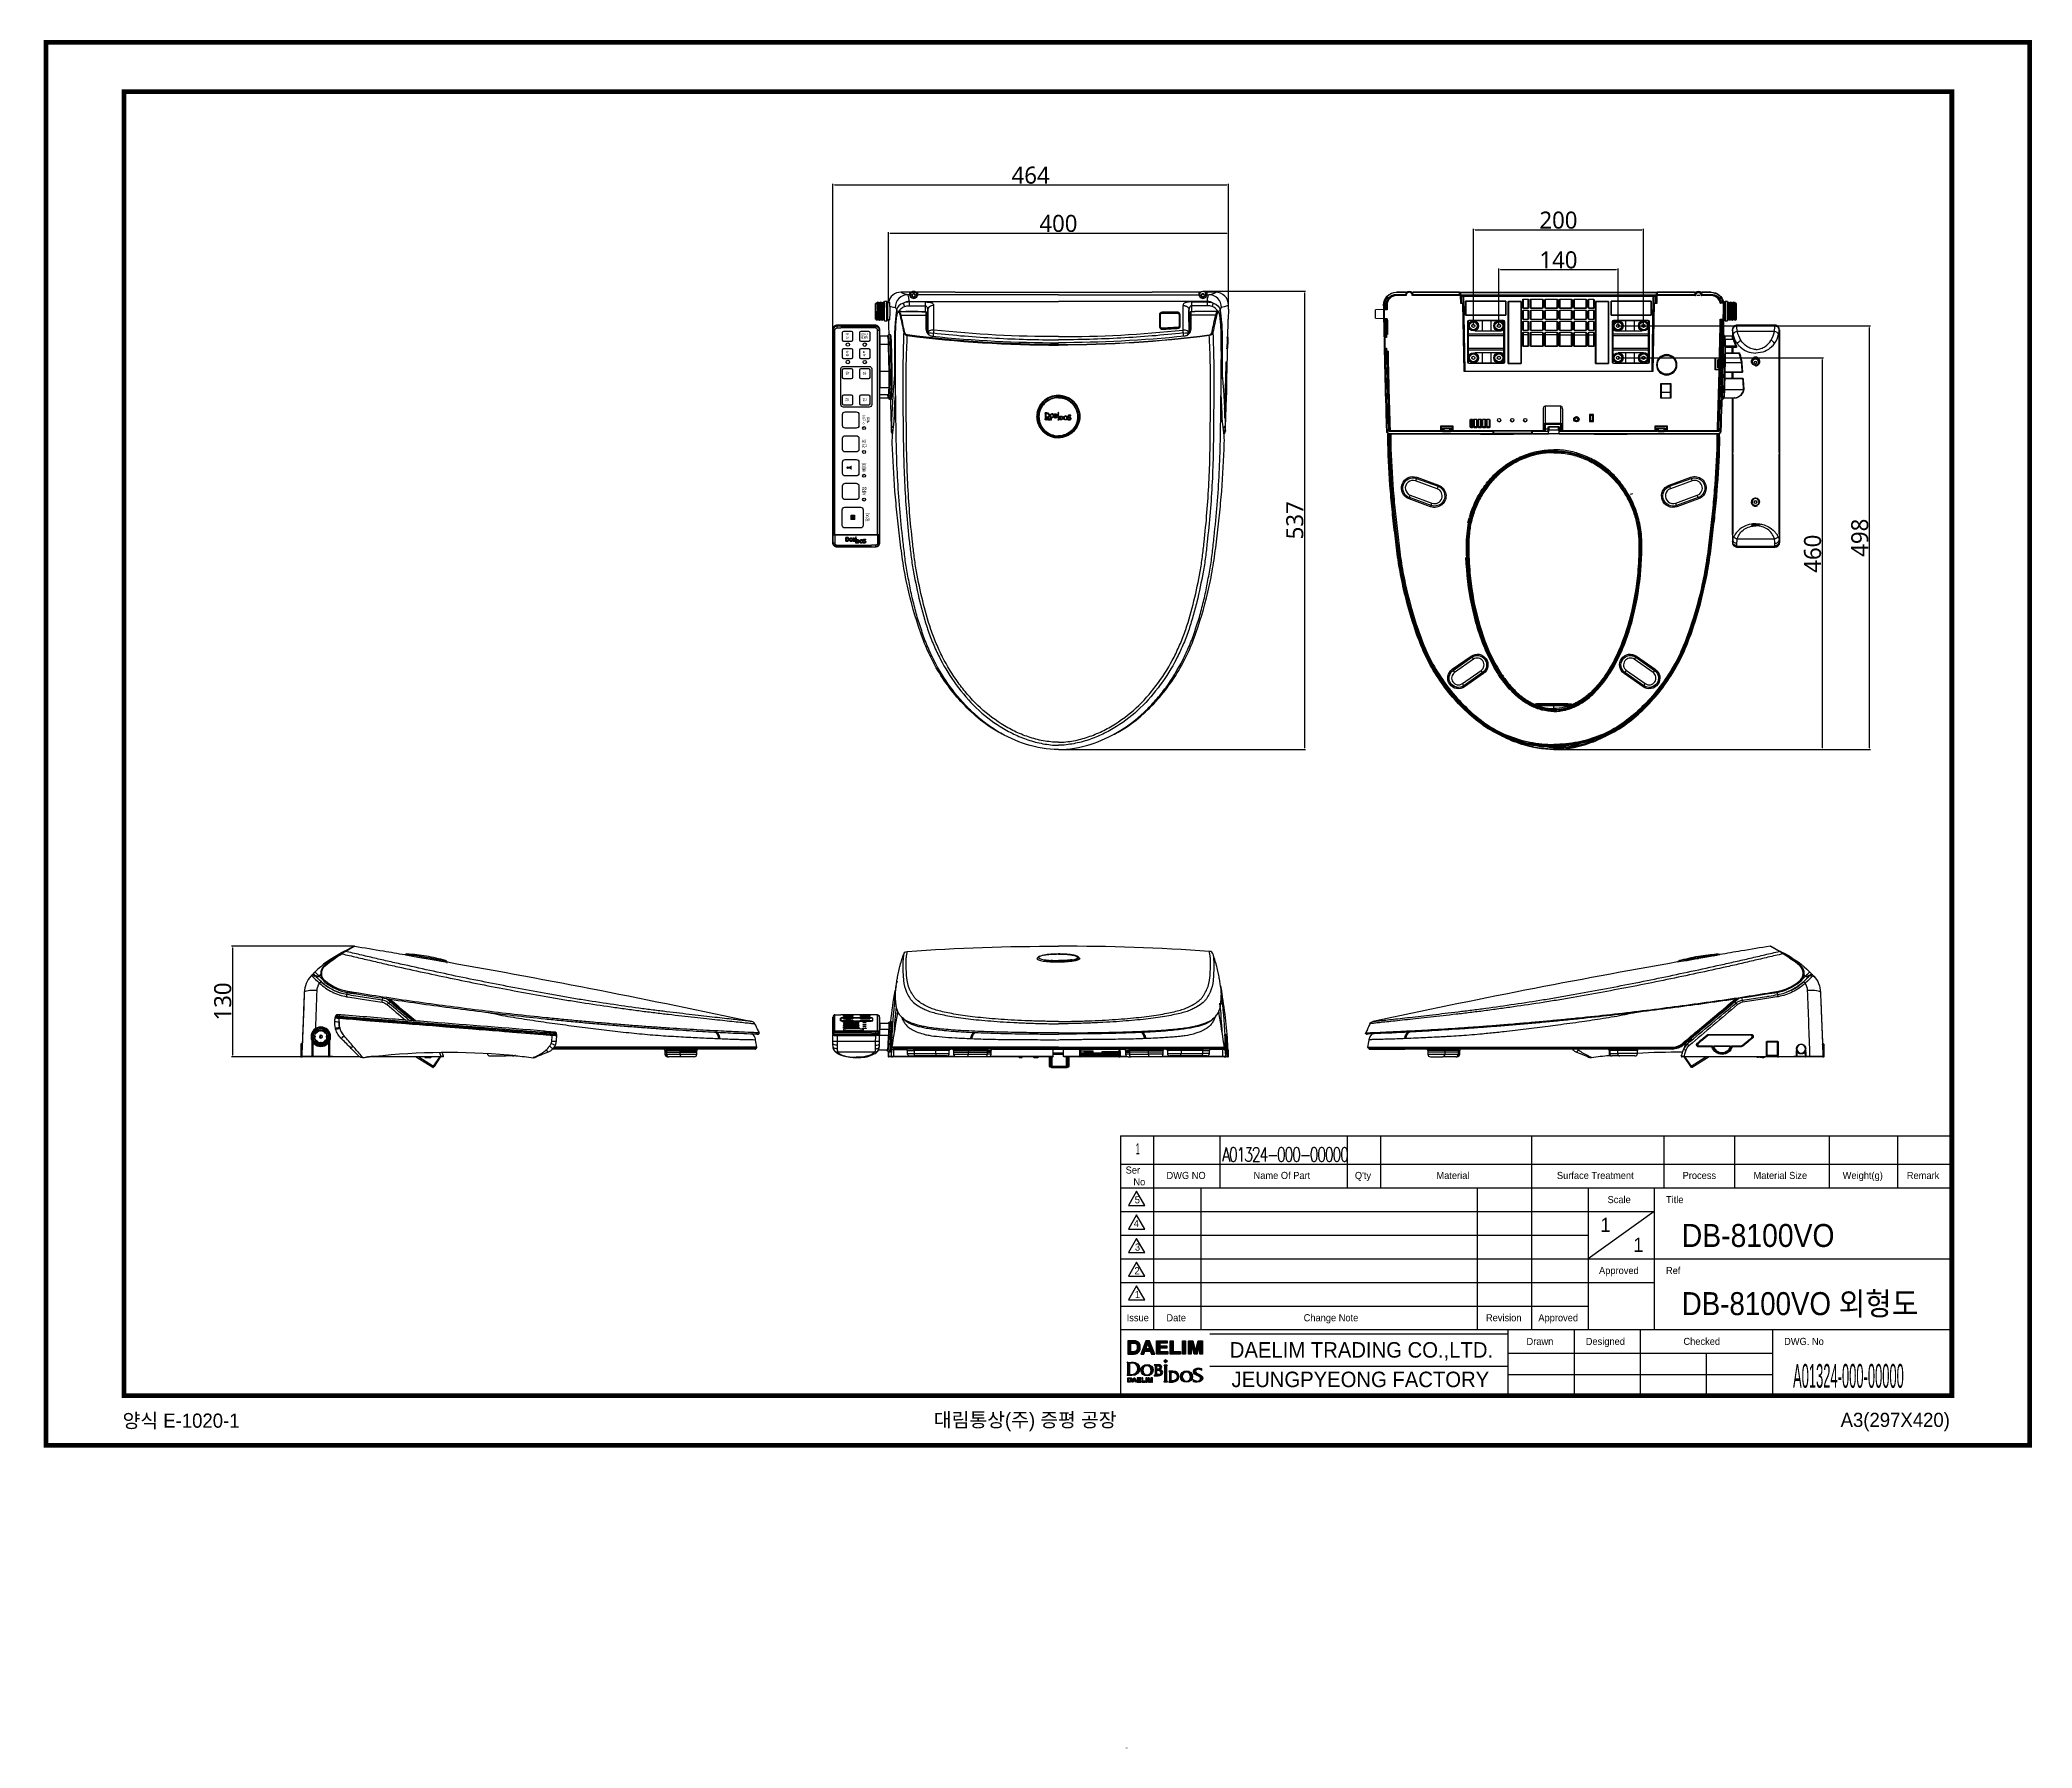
# Model space of a CAD drawing. Header units: millimetres. Extents: x 28 to 2369, y -329 to 1679.
import ezdxf
from ezdxf.enums import TextEntityAlignment as Align

# ---------------------------------------------------------------- set-up
doc = ezdxf.new("R2010")
doc.units = ezdxf.units.MM
doc.layers.get('Defpoints').update_dxf_attribs({"linetype": 'CONTINUOUS'})
for name, color, linetype in [('1', 7, 'CONTINUOUS'), ('1LINE', 7, 'CONTINUOUS'), ('256', 7, 'CONTINUOUS')]:
    doc.layers.add(name, color=color, linetype=linetype)
doc.styles.add('Annotative', font='malgun.ttf')
doc.styles.add('blockfont', font='simplex.shx')
doc.styles.add('DEFAULT', font='simplex.shx')
doc.styles.add('hangul2', font='')
doc.styles.get('hangul2').set_extended_font_data('Gulim')
doc.dimstyles.new('WOO', dxfattribs={"dimtxt": 20, "dimasz": 2, "dimexe": 1.25, "dimexo": 0.3, "dimgap": 1, "dimtad": 1, "dimdec": 1, "dimzin": 1, "dimdsep": 46, "dimtxsty": 'Annotative', "dimcen": 0, "dimclrd": 1, "dimclre": 1, "dimclrt": 2, "dimadec": 0, "dimazin": 0, "dimtfac": 1, "dimtdec": 1, "dimtofl": 0, "dimtmove": 0, "dimatfit": 3, "dimfxl": 0, "dimarcsym": 0})

msp = doc.modelspace()

# ---------------------------------------------------------------- texts
at = {"layer": '1', "color": 3, "linetype": 'Continuous', "insert": (1417.2, 360.5), "char_height": 16.63, "attachment_point": 7, "line_spacing_factor": 0.903614, "style": 'DEFAULT'}
msp.add_mtext('{\\W0.738;\\T0.75;A01324-000-00000}', dxfattribs=at)
at = {"layer": '1', "color": 7, "linetype": 'Continuous', "attachment_point": 7, "line_spacing_factor": 0.903614, "style": 'hangul2'}
for s, insert, char_height in [('{\\W0.942;DB-8100VO}', (1957.5, 259.9), 27), ('{\\W0.921;DB-8100VO 외형도}', (1957.4, 177.3), 27), ('{\\W0.415;A01324-000-00000}', (2088.2, 94.4), 28)]:
    msp.add_mtext(s, dxfattribs=dict(at, insert=insert, char_height=char_height))
at = {"layer": '1LINE', "color": 2, "style": 'hangul2', "width": 0.446836}
msp.add_text('1', height=12.8, dxfattribs=at).set_placement((1315.7, 369.3))
at = {"layer": '1LINE', "color": 4, "style": 'hangul2'}
for s, p in [('DAELIM TRADING CO.,LTD.', (1581, 137.8)), ('JEUNGPYEONG FACTORY', (1579.7, 104.7))]:
    msp.add_text(s, height=18.194, dxfattribs=at).set_placement(p, align=Align.MIDDLE)
at = {"layer": '1LINE', "style": 'hangul2'}
for s, p in [('양식 E-1020-1', (125.1, 47.9)), ('대림통상(주) 증평 공장', (1078.5, 48.8)), ('A3(297X420)', (2144.1, 48.8))]:
    msp.add_text(s, height=16.652, dxfattribs=at).set_placement(p)
at = {"layer": '1LINE', "attachment_point": 1, "rotation": 90}
for s, insert, char_height, width in [('{\\fGulim|b0|i0|c129|p50;탈취}', (975.5, 1327), 2.807, 657.726), ('{\\fGulim|b0|i0|c129|p50;온수}', (975.4, 1306.4), 2.807, 657.726), ('{\\fGulim|b0|i0|c129|p50;전원}', (993.6, 1327), 2.807, 657.726), ('{\\fGulim|b0|i0|c129|p50;시트}', (995.5, 1306.3), 2.807, 657.726), ('{\\fGulim|b0|i0|c129|p50;절전}', (997.6, 1327.1), 2.807, 657.726), ('{\\fGulim|b0|i0|c129|p50;약}', (975.3, 1284.7), 3.39, 794.204), ('{\\fGulim|b0|i0|c129|p50;후}', (995.3, 1284.4), 3.39, 794.204), ('{\\fGulim|b0|i0|c129|p50;강}', (975, 1253.5), 3.39, 794.204), ('{\\fGulim|b0|i0|c129|p50;전}', (995.3, 1253.6), 3.39, 794.204), ('{\\fGulim|b0|i0|c129|p50;어린이}', (994.9, 1226.6), 2.807, 657.726), ('{\\fGulim|b0|i0|c129|p50;쾌변}', (1000.1, 1228.2), 2.807, 657.726), ('{\\fGulim|b0|i0|c129|p50;건조}', (994.6, 1198.7), 4.177, 978.758), ('{\\fGulim|b0|i0|c129|p50;비데}', (994.5, 1171.1), 4.177, 978.758), ('{\\fGulim|b0|i0|c129|p50;세정}', (994.7, 1143.1), 4.177, 978.758), ('{\\fGulim|b0|i0|c129|p50;정지}', (998.8, 1112.4), 4.177, 978.758)]:
    msp.add_mtext(s, dxfattribs=dict(at, insert=insert, char_height=char_height, width=width))
at = {"layer": '1LINE', "color": 4, "attachment_point": 1, "style": 'hangul2'}
for s, insert, char_height, width in [('Ser\\P   No', (1303.9, 354.8), 8.33, 37.52), ('DWG NO', (1351.9, 348.5), 8.33, 71.146), ('Name Of Part', (1454.2, 348.5), 8.326, 102.065), ("Q'ty", (1573.3, 348.5), 8.33, 71.146), ('Material', (1669.1, 348.5), 8.33, 71.146), ('Surface Treatment', (1810.7, 348.5), 8.326, 116.578), ('Process', (1958.4, 348.5), 8.33, 46.084), ('Material Size', (2041.8, 348.5), 8.326, 87.529), ('Weight(g)', (2146.5, 348.5), 8.33, 59.312), ('Remark', (2221.9, 348.5), 8.33, 44.799), ('5', (1314.6, 319.8), 8.33, 9.483), ('Scale', (1870.2, 320.1), 8.33, 36.203), ('Title', (1938.9, 320.1), 8.33, 36.203), ('4', (1313.4, 292), 8.33, 9.483), ('3', (1314.8, 264.3), 8.33, 9.483), ('2', (1314.3, 236.5), 8.33, 9.483), ('Approved', (1860.2, 236.8), 8.33, 9.483), ('Ref', (1938.9, 236.8), 8.33, 36.203), ('1', (1314.8, 208.7), 8.33, 9.483), ('Issue', (1305.1, 181.3), 8.33, 9.483), ('Date', (1351.8, 181.3), 8.33, 9.483), ('Change Note', (1513.1, 181.3), 8.326, 81.313), ('Revision', (1727.3, 181.3), 8.33, 46.135), ('Approved', (1788.9, 181.3), 8.33, 9.483), ('Drawn', (1775, 153.5), 8.33, 9.483), ('Designed', (1844.6, 153.5), 8.33, 9.483), ('Checked', (1959.4, 153.5), 8.33, 9.483), ('DWG. No', (2077.7, 153.5), 8.33, 58.823)]:
    msp.add_mtext(s, dxfattribs=dict(at, insert=insert, char_height=char_height, width=width))
at = {"layer": '1LINE', "color": 2, "char_height": 16.7, "width": 9.483, "attachment_point": 1, "style": 'hangul2'}
for insert in [(1861.8, 294.6), (1900.3, 271.1)]:
    msp.add_mtext('1', dxfattribs=dict(at, insert=insert))
at = {"layer": '256', "color": 35, "linetype": 'Continuous', "insert": (27.9, 801.3), "char_height": 3.5, "attachment_point": 7, "line_spacing_factor": 0.903614, "style": 'blockfont'}
msp.add_mtext('\\W01.136;\\fsimplex.shx,bigfont.shx;              ', dxfattribs=at)

# ---------------------------------------------------------------- blocks, each defined once
blk = doc.blocks.new('*D8')
at = {"layer": '1LINE', "color": 1, "lineweight": -2}
for p, q in [((397.6, 613.7), (253, 613.7)), ((254.2, 611.7), (254.2, 485.7)), ((341.5, 483.7), (253, 483.7))]:
    blk.add_line(p, q, dxfattribs=at)
at = {"layer": '1LINE', "color": 1}
for points in [[(253.9, 611.7), (254.6, 611.7), (254.2, 613.7)], [(253.9, 485.7), (254.6, 485.7), (254.2, 483.7)]]:
    blk.add_solid(points, dxfattribs=at)
at = {"layer": 'Defpoints', "color": 0}
for p in [(397.9, 613.7), (254.2, 483.7), (341.8, 483.7)]:
    blk.add_point(p, dxfattribs=at)
at = {"layer": '1LINE', "color": 2, "insert": (242.9, 548.7), "char_height": 20, "attachment_point": 5, "rotation": 90, "style": 'Annotative'}
blk.add_mtext('130', dxfattribs=at)
blk = doc.blocks.new('*D9')
at = {"layer": '1LINE', "color": 1, "lineweight": -2}
for p, q in [((1395, 1383.2), (1515.3, 1383.2)), ((1514, 1381.2), (1514, 846.7)), ((1225.1, 844.7), (1515.3, 844.7))]:
    blk.add_line(p, q, dxfattribs=at)
at = {"layer": '1LINE', "color": 1}
for points in [[(1513.7, 1381.2), (1514.3, 1381.2), (1514, 1383.2)], [(1513.7, 846.7), (1514.3, 846.7), (1514, 844.7)]]:
    blk.add_solid(points, dxfattribs=at)
at = {"layer": 'Defpoints', "color": 0}
for p in [(1394.7, 1383.2), (1224.8, 844.7), (1514, 844.7)]:
    blk.add_point(p, dxfattribs=at)
at = {"layer": '1LINE', "color": 2, "insert": (1502.7, 1114), "char_height": 20, "attachment_point": 5, "rotation": 90, "style": 'Annotative'}
blk.add_mtext('537', dxfattribs=at)
blk = doc.blocks.new('*D10')
at = {"layer": '1LINE', "color": 1, "lineweight": -2}
for p, q in [((959.8, 1338.1), (959.8, 1509.3)), ((961.8, 1508.1), (1422.7, 1508.1)), ((1424.7, 1367.1), (1424.7, 1509.3))]:
    blk.add_line(p, q, dxfattribs=at)
at = {"layer": '1LINE', "color": 1}
for points in [[(961.8, 1508.4), (961.8, 1507.7), (959.8, 1508.1)], [(1422.7, 1508.4), (1422.7, 1507.7), (1424.7, 1508.1)]]:
    blk.add_solid(points, dxfattribs=at)
at = {"layer": 'Defpoints', "color": 0}
for p in [(1424.7, 1508.1), (1424.7, 1366.8), (959.8, 1337.8)]:
    blk.add_point(p, dxfattribs=at)
at = {"layer": '1LINE', "color": 2, "insert": (1192.2, 1519.4), "char_height": 20, "attachment_point": 5, "style": 'Annotative'}
blk.add_mtext('464', dxfattribs=at)
blk = doc.blocks.new('*D12')
at = {"layer": '1LINE', "color": 1, "lineweight": -2}
for p, q in [((1742.5, 1342.8), (1742.5, 1409.7)), ((1880.5, 1408.5), (1744.5, 1408.5)), ((1882.5, 1342.8), (1882.5, 1409.7))]:
    blk.add_line(p, q, dxfattribs=at)
at = {"layer": '1LINE', "color": 1}
for points in [[(1744.5, 1408.8), (1744.5, 1408.1), (1742.5, 1408.5)], [(1880.5, 1408.8), (1880.5, 1408.1), (1882.5, 1408.5)]]:
    blk.add_solid(points, dxfattribs=at)
at = {"layer": 'Defpoints', "color": 0}
for p in [(1742.5, 1408.5), (1742.5, 1342.5, 0), (1882.5, 1342.5, 0)]:
    blk.add_point(p, dxfattribs=at)
at = {"layer": '1LINE', "color": 2, "insert": (1812.5, 1419.9), "char_height": 20, "attachment_point": 5, "style": 'Annotative'}
blk.add_mtext('140', dxfattribs=at)
blk = doc.blocks.new('*D13')
at = {"layer": '1LINE', "color": 1, "lineweight": -2}
for p, q in [((1712.5, 1342.8), (1712.5, 1456.5)), ((1714.5, 1455.2), (1910.5, 1455.2)), ((1912.5, 1342.8), (1912.5, 1456.5))]:
    blk.add_line(p, q, dxfattribs=at)
at = {"layer": '1LINE', "color": 1}
for points in [[(1714.5, 1455.6), (1714.5, 1454.9), (1712.5, 1455.2)], [(1910.5, 1455.6), (1910.5, 1454.9), (1912.5, 1455.2)]]:
    blk.add_solid(points, dxfattribs=at)
at = {"layer": 'Defpoints', "color": 0}
for p in [(1912.5, 1455.2), (1712.5, 1342.5, 0), (1912.5, 1342.5, 0)]:
    blk.add_point(p, dxfattribs=at)
at = {"layer": '1LINE', "color": 2, "insert": (1812.5, 1466.6), "char_height": 20, "attachment_point": 5, "style": 'Annotative'}
blk.add_mtext('200', dxfattribs=at)
blk = doc.blocks.new('*D14')
at = {"layer": '1LINE', "color": 1, "lineweight": -2}
for p, q in [((1882.8, 1304.9), (2123.8, 1304.9)), ((2122.5, 1302.9), (2122.5, 846.7)), ((1807.3, 844.7), (2123.8, 844.7))]:
    blk.add_line(p, q, dxfattribs=at)
at = {"layer": '1LINE', "color": 1}
for points in [[(2122.2, 1302.9), (2122.8, 1302.9), (2122.5, 1304.9)], [(2122.2, 846.7), (2122.8, 846.7), (2122.5, 844.7)]]:
    blk.add_solid(points, dxfattribs=at)
at = {"layer": 'Defpoints', "color": 0}
for p in [(1882.5, 1304.9, 0), (1807, 844.7), (2122.5, 844.7)]:
    blk.add_point(p, dxfattribs=at)
at = {"layer": '1LINE', "color": 2, "insert": (2111.2, 1074.8), "char_height": 20, "attachment_point": 5, "rotation": 90, "style": 'Annotative'}
blk.add_mtext('460', dxfattribs=at)
blk = doc.blocks.new('*D15')
at = {"layer": '1LINE', "color": 1, "lineweight": -2}
for p, q in [((1882.8, 1342.5), (2179.3, 1342.5)), ((2178, 846.7), (2178, 1340.5)), ((1807.3, 844.7), (2179.3, 844.7))]:
    blk.add_line(p, q, dxfattribs=at)
at = {"layer": '1LINE', "color": 1}
for points in [[(2177.7, 1340.5), (2178.3, 1340.5), (2178, 1342.5)], [(2177.7, 846.7), (2178.3, 846.7), (2178, 844.7)]]:
    blk.add_solid(points, dxfattribs=at)
at = {"layer": 'Defpoints', "color": 0}
for p in [(1882.5, 1342.5, 0), (2178, 1342.5), (1807, 844.7)]:
    blk.add_point(p, dxfattribs=at)
at = {"layer": '1LINE', "color": 2, "insert": (2166.7, 1093.6), "char_height": 20, "attachment_point": 5, "rotation": 90, "style": 'Annotative'}
blk.add_mtext('498', dxfattribs=at)
blk = doc.blocks.new('*D16')
at = {"layer": '1LINE', "color": 1, "lineweight": -2}
for p, q in [((1025.1, 1370.2), (1025.1, 1452.6)), ((1424.7, 1367.6), (1424.7, 1452.6)), ((1027.1, 1451.3), (1422.7, 1451.3))]:
    blk.add_line(p, q, dxfattribs=at)
at = {"layer": '1LINE', "color": 1}
for points in [[(1027.1, 1451.7), (1027.1, 1451), (1025.1, 1451.3)], [(1422.7, 1451.7), (1422.7, 1451), (1424.7, 1451.3)]]:
    blk.add_solid(points, dxfattribs=at)
at = {"layer": 'Defpoints', "color": 0}
for p in [(1424.7, 1451.3), (1025.1, 1369.9), (1424.7, 1367.3)]:
    blk.add_point(p, dxfattribs=at)
at = {"layer": '1LINE', "color": 2, "insert": (1224.9, 1462.7), "char_height": 20, "attachment_point": 5, "style": 'Annotative'}
blk.add_mtext('400', dxfattribs=at)

# ---------------------------------------------------------------- dimensions: what is measured, and where the dimension line sits
at = {"layer": '1LINE'}
dim = msp.add_linear_dim(base=(1424.7, 1508.1), p1=(959.8, 1337.8), p2=(1424.7, 1366.8), text='464', dimstyle='WOO', override={"dimdec": 0}, dxfattribs=at)
dim.commit()
dim.dimension.update_dxf_attribs({"geometry": '*D10', "text_midpoint": (1192.2, 1508.1), "dimtype": 160})
for base, p1, p2, picture, middle in [((1424.7, 1451.3), (1025.1, 1369.9), (1424.7, 1367.3), '*D16', (1224.9, 1462.7)), ((1912.5, 1455.2), (1712.5, 1342.5, 0), (1912.5, 1342.5, 0), '*D13', (1812.5, 1466.6))]:
    dim = msp.add_linear_dim(base=base, p1=p1, p2=p2, dimstyle='WOO', override={"dimdec": 0}, dxfattribs=at)
    dim.commit()
    dim.dimension.update_dxf_attribs({"geometry": picture, "text_midpoint": middle})
dim = msp.add_linear_dim(base=(1742.5, 1408.5), p1=(1882.5, 1342.5, 0), p2=(1742.5, 1342.5, 0), dimstyle='WOO', override={"dimdec": 0}, dxfattribs=at)
dim.commit()
dim.dimension.update_dxf_attribs({"geometry": '*D12', "text_midpoint": (1812.5, 1408.5), "dimtype": 160})
for base, p1, p2, text, picture, middle in [((1514, 844.7), (1394.7, 1383.2), (1224.8, 844.7), '537', '*D9', (1502.7, 1114)), ((254.2, 483.7), (397.9, 613.7), (341.8, 483.7), '130', '*D8', (242.9, 548.7))]:
    dim = msp.add_linear_dim(base=base, p1=p1, p2=p2, angle=90, text=text, dimstyle='WOO', override={"dimdec": 0}, dxfattribs=at)
    dim.commit()
    dim.dimension.update_dxf_attribs({"geometry": picture, "text_midpoint": middle})
for base, p1, p2, picture, middle in [((2178, 1342.5), (1807, 844.7), (1882.5, 1342.5, 0), '*D15', (2178, 1093.6)), ((2122.5, 844.7), (1882.5, 1304.9, 0), (1807, 844.7), '*D14', (2122.5, 1074.8))]:
    dim = msp.add_linear_dim(base=base, p1=p1, p2=p2, angle=90, dimstyle='WOO', override={"dimdec": 0}, dxfattribs=at)
    dim.commit()
    dim.dimension.update_dxf_attribs({"geometry": picture, "text_midpoint": middle, "dimtype": 160})

# ---------------------------------------------------------------- hatches: boundary and pattern name
at = {"layer": '1LINE'}
h = msp.add_hatch(color=256, dxfattribs=at)
h.dxf.hatch_style = 2
edge = h.paths.add_edge_path()
edge.add_spline(control_points=[(981.4, 1178.3), (981.4, 1178.3), (978.7, 1176.7), (978.7, 1176.7), (978.5, 1177.2), (977.9, 1177.5), (977.3, 1177.5), (976.4, 1177.5), (975.7, 1176.8), (975.7, 1175.9), (975.7, 1175), (976.4, 1174.3), (977.3, 1174.3), (977.9, 1174.3), (978.5, 1174.6), (978.7, 1175.1), (978.7, 1175.1), (981.4, 1173.5), (981.4, 1173.5), (981.7, 1173.4), (981.9, 1173.5), (981.9, 1173.9), (981.9, 1173.9), (981.9, 1178), (981.9, 1178), (981.9, 1178.3), (981.7, 1178.5), (981.4, 1178.3)], knot_values=[0, 0, 0, 0, 1, 1, 1, 2, 2, 2, 3, 3, 3, 4, 4, 4, 5, 5, 5, 6, 6, 6, 7, 7, 7, 8, 8, 8, 9, 9, 9, 9], degree=3, periodic=0)
h = msp.add_hatch(color=256, dxfattribs=at)
h.dxf.hatch_style = 2
edge = h.paths.add_edge_path()
edge.add_spline(control_points=[(985.4, 1114.4), (985.3, 1114.4), (985.2, 1114.4), (985.1, 1114.4), (983.8, 1114.4), (982.5, 1114.4), (981.3, 1114.4), (980.7, 1114.4), (980.3, 1114.8), (980.3, 1115.4), (980.3, 1116.7), (980.3, 1118.1), (980.3, 1119.5), (980.3, 1120), (980.7, 1120.5), (981.3, 1120.5), (982.6, 1120.5), (984, 1120.5), (985.4, 1120.5), (985.9, 1120.5), (986.4, 1120), (986.4, 1119.5), (986.4, 1118.2), (986.4, 1116.9), (986.4, 1115.7), (986.4, 1115.6), (986.4, 1115.5), (986.4, 1115.4), (986.4, 1114.8), (985.9, 1114.4), (985.4, 1114.4)], knot_values=[0, 0, 0, 0, 1, 1, 1, 2, 2, 2, 3, 3, 3, 4, 4, 4, 5, 5, 5, 6, 6, 6, 7, 7, 7, 8, 8, 8, 9, 9, 9, 10, 10, 10, 10], degree=3, periodic=0)
h = msp.add_hatch(color=2, dxfattribs=at)
h.dxf.hatch_style = 2
edge = h.paths.add_edge_path()
edge.add_spline(control_points=[(1313.9, 150), (1313.9, 150), (1306.5, 150), (1306.5, 150), (1306.5, 150), (1306.5, 134.5), (1306.5, 134.5), (1306.5, 134.5), (1313.9, 134.5), (1313.9, 134.5), (1316.5, 134.5), (1318.5, 135.4), (1319.7, 137.4), (1320.7, 138.8), (1321.1, 140.6), (1321.1, 142.6), (1321.1, 143.5), (1321, 144.3), (1320.8, 145.2), (1320.6, 146.1), (1320.2, 146.9), (1319.6, 147.7), (1318.8, 148.7), (1317.8, 149.3), (1316.6, 149.7), (1315.9, 149.9), (1315, 150), (1313.9, 150)], knot_values=[0, 0, 0, 0, 1, 1, 1, 2, 2, 2, 3, 3, 3, 4, 4, 4, 5, 5, 5, 6, 6, 6, 7, 7, 7, 8, 8, 8, 9, 9, 9, 9], degree=3, periodic=0)
edge = h.paths.add_edge_path()
edge.add_spline(control_points=[(1313.3, 147.4), (1315, 147.4), (1316.1, 146.9), (1316.6, 146.1), (1317.2, 145.2), (1317.5, 144), (1317.5, 142.4), (1317.5, 141.3), (1317.3, 140.3), (1316.9, 139.4), (1316.2, 137.9), (1315, 137.2), (1313.3, 137.2), (1313.3, 137.2), (1310, 137.2), (1310, 137.2), (1310, 137.2), (1310, 147.4), (1310, 147.4), (1310, 147.4), (1313.3, 147.4), (1313.3, 147.4)], knot_values=[0, 0, 0, 0, 1, 1, 1, 2, 2, 2, 3, 3, 3, 4, 4, 4, 5, 5, 5, 6, 6, 6, 7, 7, 7, 7], degree=3, periodic=0)
h = msp.add_hatch(color=2, dxfattribs=at)
h.dxf.hatch_style = 2
edge = h.paths.add_edge_path()
edge.add_spline(control_points=[(1321.6, 134.5), (1321.6, 134.5), (1325.4, 134.5), (1325.4, 134.5), (1325.4, 134.5), (1326.6, 137.7), (1326.6, 137.7), (1326.6, 137.7), (1332.9, 137.7), (1332.9, 137.7), (1332.9, 137.7), (1334.1, 134.5), (1334.1, 134.5), (1334.1, 134.5), (1338, 134.5), (1338, 134.5), (1338, 134.5), (1331.9, 150), (1331.9, 150), (1331.9, 150), (1327.8, 150), (1327.8, 150), (1327.8, 150), (1321.6, 134.5), (1321.6, 134.5)], knot_values=[0, 0, 0, 0, 1, 1, 1, 2, 2, 2, 3, 3, 3, 4, 4, 4, 5, 5, 5, 6, 6, 6, 7, 7, 7, 8, 8, 8, 8], degree=3, periodic=0)
edge = h.paths.add_edge_path()
edge.add_spline(control_points=[(1329.8, 146.5), (1329.8, 146.5), (1332, 140.4), (1332, 140.4), (1332, 140.4), (1327.6, 140.4), (1327.6, 140.4), (1327.6, 140.4), (1329.8, 146.5), (1329.8, 146.5)], knot_values=[0, 0, 0, 0, 1, 1, 1, 2, 2, 2, 3, 3, 3, 3], degree=3, periodic=0)
h = msp.add_hatch(color=2, dxfattribs=at)
h.dxf.hatch_style = 2
edge = h.paths.add_edge_path()
edge.add_spline(control_points=[(1352.8, 147.3), (1352.8, 147.3), (1343.9, 147.3), (1343.9, 147.3), (1343.9, 147.3), (1343.9, 144), (1343.9, 144), (1343.9, 144), (1352.1, 144), (1352.1, 144), (1352.1, 144), (1352.1, 141.3), (1352.1, 141.3), (1352.1, 141.3), (1343.9, 141.3), (1343.9, 141.3), (1343.9, 141.3), (1343.9, 137.3), (1343.9, 137.3), (1343.9, 137.3), (1353.3, 137.3), (1353.3, 137.3), (1353.3, 137.3), (1353.3, 134.5), (1353.3, 134.5), (1353.3, 134.5), (1340.3, 134.5), (1340.3, 134.5), (1340.3, 134.5), (1340.3, 150), (1340.3, 150), (1340.3, 150), (1352.8, 150), (1352.8, 150), (1352.8, 150), (1352.8, 147.3), (1352.8, 147.3)], knot_values=[0, 0, 0, 0, 1, 1, 1, 2, 2, 2, 3, 3, 3, 4, 4, 4, 5, 5, 5, 6, 6, 6, 7, 7, 7, 8, 8, 8, 9, 9, 9, 10, 10, 10, 11, 11, 11, 12, 12, 12, 12], degree=3, periodic=0)
h = msp.add_hatch(color=2, dxfattribs=at)
h.dxf.hatch_style = 2
edge = h.paths.add_edge_path()
edge.add_spline(control_points=[(1356.3, 150), (1356.3, 150), (1359.9, 150), (1359.9, 150), (1359.9, 150), (1359.9, 137.3), (1359.9, 137.3), (1359.9, 137.3), (1368.5, 137.3), (1368.5, 137.3), (1368.5, 137.3), (1368.5, 134.5), (1368.5, 134.5), (1368.5, 134.5), (1356.3, 134.5), (1356.3, 134.5), (1356.3, 134.5), (1356.3, 150), (1356.3, 150)], knot_values=[0, 0, 0, 0, 1, 1, 1, 2, 2, 2, 3, 3, 3, 4, 4, 4, 5, 5, 5, 6, 6, 6, 6], degree=3, periodic=0)
h = msp.add_hatch(color=2, dxfattribs=at)
h.dxf.hatch_style = 2
edge = h.paths.add_edge_path()
edge.add_spline(control_points=[(1374.3, 134.5), (1374.3, 134.5), (1370.7, 134.5), (1370.7, 134.5), (1370.7, 134.5), (1370.7, 150), (1370.7, 150), (1370.7, 150), (1374.3, 150), (1374.3, 150), (1374.3, 150), (1374.3, 134.5), (1374.3, 134.5)], knot_values=[0, 0, 0, 0, 1, 1, 1, 2, 2, 2, 3, 3, 3, 4, 4, 4, 4], degree=3, periodic=0)
h = msp.add_hatch(color=2, dxfattribs=at)
h.dxf.hatch_style = 2
edge = h.paths.add_edge_path()
edge.add_spline(control_points=[(1389.2, 150), (1389.2, 150), (1394.4, 150), (1394.4, 150), (1394.4, 150), (1394.4, 134.5), (1394.4, 134.5), (1394.4, 134.5), (1391.1, 134.5), (1391.1, 134.5), (1391.1, 134.5), (1391.1, 145), (1391.1, 145), (1391.1, 145.3), (1391.1, 145.7), (1391.1, 146.3), (1391.1, 146.8), (1391.1, 147.2), (1391.1, 147.5), (1391.1, 147.5), (1387.8, 134.5), (1387.8, 134.5), (1387.8, 134.5), (1384.3, 134.5), (1384.3, 134.5), (1384.3, 134.5), (1381, 147.5), (1381, 147.5), (1381, 147.2), (1381, 146.8), (1381, 146.3), (1381, 145.7), (1381, 145.3), (1381, 145), (1381, 145), (1381, 134.5), (1381, 134.5), (1381, 134.5), (1377.7, 134.5), (1377.7, 134.5), (1377.7, 134.5), (1377.7, 150), (1377.7, 150), (1377.7, 150), (1382.9, 150), (1382.9, 150), (1382.9, 150), (1386.1, 137.8), (1386.1, 137.8), (1386.1, 137.8), (1389.2, 150), (1389.2, 150)], knot_values=[0, 0, 0, 0, 1, 1, 1, 2, 2, 2, 3, 3, 3, 4, 4, 4, 5, 5, 5, 6, 6, 6, 7, 7, 7, 8, 8, 8, 9, 9, 9, 10, 10, 10, 11, 11, 11, 12, 12, 12, 13, 13, 13, 14, 14, 14, 15, 15, 15, 16, 16, 16, 17, 17, 17, 17], degree=3, periodic=0)
h = msp.add_hatch(color=2, dxfattribs=at)
h.dxf.hatch_style = 2
edge = h.paths.add_edge_path()
edge.add_spline(control_points=[(1308.8, 123.5), (1308.8, 123.5), (1308.6, 123.5), (1308.6, 123.5), (1308.6, 123.5), (1308.6, 110.8), (1308.6, 110.8), (1308.6, 110.8), (1308.8, 110.7), (1308.8, 110.7), (1309.4, 110.6), (1310, 110.6), (1310.7, 110.6), (1314.1, 110.6), (1318.1, 112.3), (1318.1, 117), (1318.1, 121.4), (1315.7, 123.8), (1311.1, 123.8), (1310.4, 123.8), (1309.6, 123.7), (1308.8, 123.5)], knot_values=[0, 0, 0, 0, 1, 1, 1, 2, 2, 2, 3, 3, 3, 4, 4, 4, 5, 5, 5, 6, 6, 6, 7, 7, 7, 7], degree=3, periodic=0)
edge = h.paths.add_edge_path()
edge.add_spline(control_points=[(1311.3, 125.2), (1316.9, 125.2), (1320.4, 122.2), (1320.4, 117.3), (1320.4, 112.5), (1316.6, 109.2), (1311.2, 109.2), (1311.2, 109.2), (1306.1, 109.2), (1305.5, 109.2), (1306.4, 109.9), (1306.5, 110.8), (1306.5, 111.8), (1306.5, 111.9), (1306.5, 112), (1306.5, 112.2), (1306.5, 112.2), (1306.5, 112.6), (1306.5, 112.6), (1306.5, 112.6), (1306.5, 121.9), (1306.5, 121.9), (1306.5, 121.9), (1306.5, 122.3), (1306.5, 122.3), (1306.5, 122.5), (1306.5, 122.6), (1306.5, 122.8), (1306.5, 123.7), (1306.4, 124.7), (1305.7, 125.2), (1306.4, 125.2), (1311.3, 125.2), (1311.3, 125.2)], knot_values=[0, 0, 0, 0, 1, 1, 1, 2, 2, 2, 3, 3, 3, 4, 4, 4, 5, 5, 5, 6, 6, 6, 7, 7, 7, 8, 8, 8, 9, 9, 9, 10, 10, 10, 11, 11, 11, 11], degree=3, periodic=0)
h = msp.add_hatch(color=2, dxfattribs=at)
h.dxf.hatch_style = 2
edge = h.paths.add_edge_path()
edge.add_spline(control_points=[(1329.2, 122.1), (1325.1, 122.2), (1321.9, 119.1), (1321.9, 115.5), (1321.9, 111.5), (1325.2, 108.7), (1329, 108.7), (1332.9, 108.7), (1336.2, 111.6), (1336.2, 115.6), (1336.2, 119.1), (1333.3, 122.2), (1329.2, 122.1)], knot_values=[0, 0, 0, 0, 1, 1, 1, 2, 2, 2, 3, 3, 3, 4, 4, 4, 4], degree=3, periodic=0)
edge = h.paths.add_edge_path()
edge.add_spline(control_points=[(1329.1, 120.7), (1332.1, 120.7), (1333.9, 118), (1333.9, 115.2), (1333.9, 112.3), (1332.1, 110.1), (1329.1, 110.1), (1326, 110.1), (1324.1, 112.9), (1324.1, 115.6), (1324.1, 118.6), (1326, 120.7), (1329.1, 120.7)], knot_values=[0, 0, 0, 0, 1, 1, 1, 2, 2, 2, 3, 3, 3, 4, 4, 4, 4], degree=3, periodic=0)
h = msp.add_hatch(color=2, dxfattribs=at)
h.dxf.hatch_style = 2
edge = h.paths.add_edge_path()
edge.add_spline(control_points=[(1340.4, 116.7), (1340.4, 116.7), (1340.4, 120.5), (1340.4, 120.5), (1340.4, 120.5), (1341.7, 120.6), (1341.7, 120.6), (1342.9, 120.7), (1344.1, 120), (1344.1, 118.7), (1344.1, 117.1), (1342.3, 116.7), (1341.1, 116.7), (1341.1, 116.7), (1340.4, 116.7), (1340.4, 116.7)], knot_values=[0, 0, 0, 0, 1, 1, 1, 2, 2, 2, 3, 3, 3, 4, 4, 4, 5, 5, 5, 5], degree=3, periodic=0)
edge = h.paths.add_edge_path()
edge.add_spline(control_points=[(1338.5, 111.8), (1338.5, 110.9), (1338.6, 109.5), (1337.6, 109.1), (1337.6, 109.1), (1337.6, 109), (1337.6, 109), (1337.6, 109), (1340.8, 109), (1340.8, 109), (1342.3, 109), (1343.8, 109), (1345.2, 109.6), (1346.5, 110.2), (1347.5, 111.5), (1347.5, 113), (1347.5, 114.9), (1346.1, 116.1), (1344.3, 116.5), (1345.4, 117), (1346.3, 117.7), (1346.3, 119), (1346.3, 120.7), (1344.8, 121.8), (1342.2, 121.8), (1342.2, 121.8), (1337.6, 121.8), (1337.6, 121.8), (1337.6, 121.8), (1337.6, 121.8), (1337.6, 121.8), (1338.6, 121.4), (1338.5, 120), (1338.5, 119.1), (1338.5, 119.1), (1338.5, 111.8), (1338.5, 111.8)], knot_values=[0, 0, 0, 0, 1, 1, 1, 2, 2, 2, 3, 3, 3, 4, 4, 4, 5, 5, 5, 6, 6, 6, 7, 7, 7, 8, 8, 8, 9, 9, 9, 10, 10, 10, 11, 11, 11, 12, 12, 12, 12], degree=3, periodic=0)
edge = h.paths.add_edge_path()
edge.add_spline(control_points=[(1340.4, 110.6), (1340.4, 110.6), (1340.4, 115.4), (1340.4, 115.4), (1340.4, 115.4), (1341.8, 115.5), (1341.8, 115.5), (1343.5, 115.6), (1345.3, 114.7), (1345.3, 112.9), (1345.3, 111), (1343.7, 110.3), (1342.1, 110.4), (1342.1, 110.4), (1340.4, 110.6), (1340.4, 110.6)], knot_values=[0, 0, 0, 0, 1, 1, 1, 2, 2, 2, 3, 3, 3, 4, 4, 4, 5, 5, 5, 5], degree=3, periodic=0)
h = msp.add_hatch(color=2, dxfattribs=at)
h.dxf.hatch_style = 2
h.paths.add_polyline_path([(1352.9, 126), (1350.9, 124), (1348.8, 126), (1350.9, 128.1)])
h = msp.add_hatch(color=2, dxfattribs=at)
h.dxf.hatch_style = 2
edge = h.paths.add_edge_path()
edge.add_spline(control_points=[(1349.9, 119.1), (1349.9, 120), (1350, 121.4), (1349, 121.8), (1349, 121.8), (1349, 121.8), (1349, 121.8), (1349, 121.8), (1352.7, 121.8), (1352.7, 121.8), (1352.7, 121.8), (1352.7, 121.8), (1352.7, 121.8), (1351.7, 121.4), (1351.9, 119.9), (1351.9, 119.1), (1351.9, 119.1), (1351.9, 104.3), (1351.9, 104.3), (1351.9, 103.5), (1351.7, 102), (1352.7, 101.7), (1352.7, 101.7), (1352.7, 101.6), (1352.7, 101.6), (1352.7, 101.6), (1349, 101.6), (1349, 101.6), (1349, 101.6), (1349, 101.7), (1349, 101.7), (1350, 102), (1349.9, 103.5), (1349.9, 104.3), (1349.9, 104.3), (1349.9, 119.1), (1349.9, 119.1)], knot_values=[0, 0, 0, 0, 1, 1, 1, 2, 2, 2, 3, 3, 3, 4, 4, 4, 5, 5, 5, 6, 6, 6, 7, 7, 7, 8, 8, 8, 9, 9, 9, 10, 10, 10, 11, 11, 11, 12, 12, 12, 12], degree=3, periodic=0)
h = msp.add_hatch(color=2, dxfattribs=at)
h.dxf.hatch_style = 2
edge = h.paths.add_edge_path()
edge.add_spline(control_points=[(1388, 101.3), (1386.5, 101.3), (1385, 101.5), (1383.7, 102), (1383.7, 102.1), (1383.3, 104), (1383.1, 104.6), (1384.6, 103.4), (1386.5, 102.8), (1388.3, 102.8), (1389.8, 102.8), (1392, 103.7), (1392, 105.5), (1392, 107.4), (1390.1, 108.2), (1388.1, 109.1), (1385.8, 110.1), (1383.5, 111.2), (1383.5, 113.9), (1383.5, 117), (1386.7, 118.1), (1389.5, 118.1), (1390.8, 118.1), (1392, 117.9), (1393.1, 117.6), (1393.1, 117.4), (1393.1, 115.7), (1393.1, 115.2), (1392.1, 116.1), (1390.7, 116.6), (1389.3, 116.6), (1387.8, 116.6), (1386, 116), (1386, 114.2), (1386, 112.5), (1387.9, 111.7), (1389.9, 110.8), (1392.2, 109.7), (1394.5, 108.6), (1394.5, 106.3), (1394.5, 103.9), (1392, 101.3), (1388, 101.3)], knot_values=[0, 0, 0, 0, 1, 1, 1, 2, 2, 2, 3, 3, 3, 4, 4, 4, 5, 5, 5, 6, 6, 6, 7, 7, 7, 8, 8, 8, 9, 9, 9, 10, 10, 10, 11, 11, 11, 12, 12, 12, 13, 13, 13, 14, 14, 14, 14], degree=3, periodic=0)
h = msp.add_hatch(color=2, dxfattribs=at)
h.dxf.hatch_style = 2
edge = h.paths.add_edge_path()
edge.add_spline(control_points=[(1308.9, 106.7), (1308.9, 106.7), (1306.5, 106.7), (1306.5, 106.7), (1306.5, 106.7), (1306.5, 101.6), (1306.5, 101.6), (1306.5, 101.6), (1308.9, 101.6), (1308.9, 101.6), (1309.8, 101.6), (1310.4, 101.9), (1310.8, 102.6), (1311.1, 103), (1311.3, 103.6), (1311.3, 104.3), (1311.3, 104.6), (1311.2, 104.8), (1311.2, 105.1), (1311.1, 105.4), (1311, 105.7), (1310.8, 106), (1310.5, 106.3), (1310.2, 106.5), (1309.8, 106.6), (1309.6, 106.7), (1309.3, 106.7), (1308.9, 106.7)], knot_values=[0, 0, 0, 0, 1, 1, 1, 2, 2, 2, 3, 3, 3, 4, 4, 4, 5, 5, 5, 6, 6, 6, 7, 7, 7, 8, 8, 8, 9, 9, 9, 9], degree=3, periodic=0)
edge = h.paths.add_edge_path()
edge.add_spline(control_points=[(1308.7, 105.8), (1309.3, 105.8), (1309.6, 105.7), (1309.8, 105.4), (1310, 105.1), (1310.1, 104.7), (1310.1, 104.2), (1310.1, 103.8), (1310, 103.5), (1309.9, 103.2), (1309.7, 102.7), (1309.3, 102.5), (1308.7, 102.5), (1308.7, 102.5), (1307.6, 102.5), (1307.6, 102.5), (1307.6, 102.5), (1307.6, 105.8), (1307.6, 105.8), (1307.6, 105.8), (1308.7, 105.8), (1308.7, 105.8)], knot_values=[0, 0, 0, 0, 1, 1, 1, 2, 2, 2, 3, 3, 3, 4, 4, 4, 5, 5, 5, 6, 6, 6, 7, 7, 7, 7], degree=3, periodic=0)
h = msp.add_hatch(color=2, dxfattribs=at)
h.dxf.hatch_style = 2
edge = h.paths.add_edge_path()
edge.add_spline(control_points=[(1311.4, 101.6), (1311.4, 101.6), (1312.7, 101.6), (1312.7, 101.6), (1312.7, 101.6), (1313.1, 102.7), (1313.1, 102.7), (1313.1, 102.7), (1315.2, 102.7), (1315.2, 102.7), (1315.2, 102.7), (1315.5, 101.6), (1315.5, 101.6), (1315.5, 101.6), (1316.8, 101.6), (1316.8, 101.6), (1316.8, 101.6), (1314.8, 106.7), (1314.8, 106.7), (1314.8, 106.7), (1313.5, 106.7), (1313.5, 106.7), (1313.5, 106.7), (1311.4, 101.6), (1311.4, 101.6)], knot_values=[0, 0, 0, 0, 1, 1, 1, 2, 2, 2, 3, 3, 3, 4, 4, 4, 5, 5, 5, 6, 6, 6, 7, 7, 7, 8, 8, 8, 8], degree=3, periodic=0)
edge = h.paths.add_edge_path()
edge.add_spline(control_points=[(1314.1, 105.5), (1314.1, 105.5), (1314.8, 103.5), (1314.8, 103.5), (1314.8, 103.5), (1313.4, 103.5), (1313.4, 103.5), (1313.4, 103.5), (1314.1, 105.5), (1314.1, 105.5)], knot_values=[0, 0, 0, 0, 1, 1, 1, 2, 2, 2, 3, 3, 3, 3], degree=3, periodic=0)
h = msp.add_hatch(color=2, dxfattribs=at)
h.dxf.hatch_style = 2
edge = h.paths.add_edge_path()
edge.add_spline(control_points=[(1321.7, 105.8), (1321.7, 105.8), (1318.7, 105.8), (1318.7, 105.8), (1318.7, 105.8), (1318.7, 104.7), (1318.7, 104.7), (1318.7, 104.7), (1321.4, 104.7), (1321.4, 104.7), (1321.4, 104.7), (1321.4, 103.9), (1321.4, 103.9), (1321.4, 103.9), (1318.7, 103.9), (1318.7, 103.9), (1318.7, 103.9), (1318.7, 102.5), (1318.7, 102.5), (1318.7, 102.5), (1321.8, 102.5), (1321.8, 102.5), (1321.8, 102.5), (1321.8, 101.6), (1321.8, 101.6), (1321.8, 101.6), (1317.6, 101.6), (1317.6, 101.6), (1317.6, 101.6), (1317.6, 106.7), (1317.6, 106.7), (1317.6, 106.7), (1321.7, 106.7), (1321.7, 106.7), (1321.7, 106.7), (1321.7, 105.8), (1321.7, 105.8)], knot_values=[0, 0, 0, 0, 1, 1, 1, 2, 2, 2, 3, 3, 3, 4, 4, 4, 5, 5, 5, 6, 6, 6, 7, 7, 7, 8, 8, 8, 9, 9, 9, 10, 10, 10, 11, 11, 11, 12, 12, 12, 12], degree=3, periodic=0)
h = msp.add_hatch(color=2, dxfattribs=at)
h.dxf.hatch_style = 2
edge = h.paths.add_edge_path()
edge.add_spline(control_points=[(1322.8, 106.7), (1322.8, 106.7), (1324, 106.7), (1324, 106.7), (1324, 106.7), (1324, 102.5), (1324, 102.5), (1324, 102.5), (1326.8, 102.5), (1326.8, 102.5), (1326.8, 102.5), (1326.8, 101.6), (1326.8, 101.6), (1326.8, 101.6), (1322.8, 101.6), (1322.8, 101.6), (1322.8, 101.6), (1322.8, 106.7), (1322.8, 106.7)], knot_values=[0, 0, 0, 0, 1, 1, 1, 2, 2, 2, 3, 3, 3, 4, 4, 4, 5, 5, 5, 6, 6, 6, 6], degree=3, periodic=0)
h = msp.add_hatch(color=2, dxfattribs=at)
h.dxf.hatch_style = 2
edge = h.paths.add_edge_path()
edge.add_spline(control_points=[(1328.7, 101.6), (1328.7, 101.6), (1327.5, 101.6), (1327.5, 101.6), (1327.5, 101.6), (1327.5, 106.7), (1327.5, 106.7), (1327.5, 106.7), (1328.7, 106.7), (1328.7, 106.7), (1328.7, 106.7), (1328.7, 101.6), (1328.7, 101.6)], knot_values=[0, 0, 0, 0, 1, 1, 1, 2, 2, 2, 3, 3, 3, 4, 4, 4, 4], degree=3, periodic=0)
h = msp.add_hatch(color=2, dxfattribs=at)
h.dxf.hatch_style = 2
edge = h.paths.add_edge_path()
edge.add_spline(control_points=[(1333.6, 106.7), (1333.6, 106.7), (1335.3, 106.7), (1335.3, 106.7), (1335.3, 106.7), (1335.3, 101.6), (1335.3, 101.6), (1335.3, 101.6), (1334.2, 101.6), (1334.2, 101.6), (1334.2, 101.6), (1334.2, 105.1), (1334.2, 105.1), (1334.2, 105.2), (1334.2, 105.3), (1334.2, 105.5), (1334.2, 105.7), (1334.2, 105.8), (1334.2, 105.9), (1334.2, 105.9), (1333.1, 101.6), (1333.1, 101.6), (1333.1, 101.6), (1332, 101.6), (1332, 101.6), (1332, 101.6), (1330.9, 105.9), (1330.9, 105.9), (1330.9, 105.8), (1330.9, 105.7), (1330.9, 105.5), (1330.9, 105.3), (1330.9, 105.2), (1330.9, 105.1), (1330.9, 105.1), (1330.9, 101.6), (1330.9, 101.6), (1330.9, 101.6), (1329.8, 101.6), (1329.8, 101.6), (1329.8, 101.6), (1329.8, 106.7), (1329.8, 106.7), (1329.8, 106.7), (1331.6, 106.7), (1331.6, 106.7), (1331.6, 106.7), (1332.6, 102.7), (1332.6, 102.7), (1332.6, 102.7), (1333.6, 106.7), (1333.6, 106.7)], knot_values=[0, 0, 0, 0, 1, 1, 1, 2, 2, 2, 3, 3, 3, 4, 4, 4, 5, 5, 5, 6, 6, 6, 7, 7, 7, 8, 8, 8, 9, 9, 9, 10, 10, 10, 11, 11, 11, 12, 12, 12, 13, 13, 13, 14, 14, 14, 15, 15, 15, 16, 16, 16, 17, 17, 17, 17], degree=3, periodic=0)
h = msp.add_hatch(color=2, dxfattribs=at)
h.dxf.hatch_style = 2
edge = h.paths.add_edge_path()
edge.add_spline(control_points=[(1355.4, 104.4), (1355.4, 103.2), (1355.5, 102.3), (1354.5, 101.7), (1354.5, 101.7), (1354.5, 101.6), (1354.5, 101.6), (1354.5, 101.6), (1359.2, 101.6), (1359.2, 101.6), (1363.5, 101.6), (1366.5, 104.3), (1366.5, 108.1), (1366.5, 112), (1363.7, 114.4), (1359.3, 114.4), (1359.3, 114.4), (1354.5, 114.4), (1354.5, 114.4), (1354.5, 114.4), (1354.5, 114.3), (1354.5, 114.3), (1355.5, 114), (1355.4, 112.6), (1355.4, 111.7), (1355.4, 111.7), (1355.4, 104.4), (1355.4, 104.4)], knot_values=[0, 0, 0, 0, 1, 1, 1, 2, 2, 2, 3, 3, 3, 4, 4, 4, 5, 5, 5, 6, 6, 6, 7, 7, 7, 8, 8, 8, 9, 9, 9, 9], degree=3, periodic=0)
edge = h.paths.add_edge_path()
edge.add_spline(control_points=[(1357.4, 112.8), (1357.9, 112.9), (1358.5, 113), (1359.1, 113), (1362.4, 113), (1364.3, 111.3), (1364.3, 107.9), (1364.3, 104.5), (1361.7, 103), (1358.8, 103), (1358.3, 103), (1357.8, 103), (1357.4, 103.1), (1357.4, 103.1), (1357.4, 112.8), (1357.4, 112.8)], knot_values=[0, 0, 0, 0, 1, 1, 1, 2, 2, 2, 3, 3, 3, 4, 4, 4, 5, 5, 5, 5], degree=3, periodic=0)
h = msp.add_hatch(color=2, dxfattribs=at)
h.dxf.hatch_style = 2
edge = h.paths.add_edge_path()
edge.add_spline(control_points=[(1375.5, 114.7), (1371.4, 114.8), (1368.2, 111.7), (1368.2, 108), (1368.2, 104), (1371.5, 101.3), (1375.3, 101.3), (1379.2, 101.3), (1382.5, 104.2), (1382.5, 108.1), (1382.5, 111.6), (1379.6, 114.7), (1375.5, 114.7)], knot_values=[0, 0, 0, 0, 1, 1, 1, 2, 2, 2, 3, 3, 3, 4, 4, 4, 4], degree=3, periodic=0)
edge = h.paths.add_edge_path()
edge.add_spline(control_points=[(1375.4, 113.3), (1378.4, 113.3), (1380.2, 110.6), (1380.2, 107.7), (1380.2, 104.8), (1378.4, 102.7), (1375.4, 102.7), (1372.4, 102.7), (1370.4, 105.5), (1370.4, 108.2), (1370.4, 111.1), (1372.4, 113.3), (1375.4, 113.3)], knot_values=[0, 0, 0, 0, 1, 1, 1, 2, 2, 2, 3, 3, 3, 4, 4, 4, 4], degree=3, periodic=0)
h = msp.add_hatch(color=2, dxfattribs=at)
h.dxf.hatch_style = 2
edge = h.paths.add_edge_path()
edge.add_spline(control_points=[(1304.5, -327.8), (1304.5, -327.8), (1304, -327.8), (1304, -327.8), (1304, -327.8), (1304, -328), (1304, -328), (1304, -328), (1304.5, -328), (1304.5, -328), (1304.5, -328), (1304.5, -328.1), (1304.5, -328.1), (1304.5, -328.1), (1304, -328.1), (1304, -328.1), (1304, -328.1), (1304, -328.4), (1304, -328.4), (1304, -328.4), (1304.6, -328.4), (1304.6, -328.4), (1304.6, -328.4), (1304.6, -328.6), (1304.6, -328.6), (1304.6, -328.6), (1303.8, -328.6), (1303.8, -328.6), (1303.8, -328.6), (1303.8, -327.6), (1303.8, -327.6), (1303.8, -327.6), (1304.5, -327.6), (1304.5, -327.6), (1304.5, -327.6), (1304.5, -327.8), (1304.5, -327.8)], knot_values=[0, 0, 0, 0, 1, 1, 1, 2, 2, 2, 3, 3, 3, 4, 4, 4, 5, 5, 5, 6, 6, 6, 7, 7, 7, 8, 8, 8, 9, 9, 9, 10, 10, 10, 11, 11, 11, 12, 12, 12, 12], degree=3, periodic=0)
h = msp.add_hatch(color=2, dxfattribs=at)
h.dxf.hatch_style = 2
edge = h.paths.add_edge_path()
edge.add_spline(control_points=[(1304.7, -327.6), (1304.7, -327.6), (1305, -327.6), (1305, -327.6), (1305, -327.6), (1305, -328.4), (1305, -328.4), (1305, -328.4), (1305.5, -328.4), (1305.5, -328.4), (1305.5, -328.4), (1305.5, -328.6), (1305.5, -328.6), (1305.5, -328.6), (1304.7, -328.6), (1304.7, -328.6), (1304.7, -328.6), (1304.7, -327.6), (1304.7, -327.6)], knot_values=[0, 0, 0, 0, 1, 1, 1, 2, 2, 2, 3, 3, 3, 4, 4, 4, 5, 5, 5, 6, 6, 6, 6], degree=3, periodic=0)
h = msp.add_hatch(color=2, dxfattribs=at)
h.dxf.hatch_style = 2
edge = h.paths.add_edge_path()
edge.add_spline(control_points=[(1305.9, -328.6), (1305.9, -328.6), (1305.6, -328.6), (1305.6, -328.6), (1305.6, -328.6), (1305.6, -327.6), (1305.6, -327.6), (1305.6, -327.6), (1305.9, -327.6), (1305.9, -327.6), (1305.9, -327.6), (1305.9, -328.6), (1305.9, -328.6)], knot_values=[0, 0, 0, 0, 1, 1, 1, 2, 2, 2, 3, 3, 3, 4, 4, 4, 4], degree=3, periodic=0)

# ---------------------------------------------------------------- linework, layer by layer
for p, q in [((1039.8, 1382), (1039.8, 1382)), ((1050.3, 1382), (1050.3, 1382)), ((1051.3, 1381.8), (1051.7, 1381.4)), ((1058.3, 1381.8), (1058, 1381.4)), ((1059.3, 1382), (1059.3, 1382)), ((1390.2, 1382), (1390.2, 1382)), ((1391.8, 1381.6), (1391.5, 1382)), ((1397.7, 1381.6), (1398, 1382)), ((1399.2, 1382), (1399.2, 1382)), ((1409.7, 1382), (1409.7, 1382)), ((1622.1, 1382), (1622.1, 1381.5)), ((1632.6, 1382), (1632.6, 1381.5)), ((1632.8, 1382), (1632.7, 1381.5)), ((1634.3, 1382.3), (1634.6, 1381.9)), ((1639.9, 1382.3), (1639.6, 1381.9)), ((1641.4, 1382), (1641.5, 1381.5)), ((1641.6, 1382), (1641.6, 1381.5)), ((1696.4, 1381.5), (1696.4, 1382)), ((1696.4, 1382), (1696.4, 1382)), ((1696.9, 1381.5), (1696.4, 1381.5)), ((1696.4, 1379.5), (1696.4, 1381.5)), ((1696.9, 1381.5), (1696.9, 1379.5)), ((1697.4, 1381.6), (1697.4, 1381.1)), ((1807, 1381.6), (1807, 1381.1)), ((1927.7, 1381.6), (1927.7, 1381.1)), ((1928.2, 1381.5), (1928.7, 1381.5)), ((1928.2, 1379.5), (1928.2, 1381.5)), ((1928.7, 1382), (1928.7, 1382)), ((1928.7, 1382), (1928.7, 1381.5)), ((1928.7, 1381.5), (1928.7, 1379.5)), ((1972.5, 1382), (1972.5, 1381.5)), ((1972.7, 1382), (1972.6, 1381.5)), ((1974.2, 1382.3), (1974.5, 1381.9)), ((1979.8, 1382.3), (1979.5, 1381.9)), ((1981.3, 1382), (1981.4, 1381.5)), ((1981.5, 1382), (1981.5, 1381.5)), ((1992, 1382), (1992, 1381.5)), ((1011.2, 1368.9), (1010.1, 1368.9)), ((1010.1, 1359.7), (1010.1, 1368.9)), ((1010.1, 1350.5), (1010.1, 1359.7)), ((1010.6, 1357.5), (1010.6, 1359.5)), ((1012.1, 1370.2), (1011.9, 1370.2)), ((1013, 1368.9), (1012.7, 1368.9)), ((1013.9, 1370.2), (1013.7, 1370.2)), ((1014.9, 1368.9), (1014.5, 1368.9)), ((1015.7, 1370.2), (1015.5, 1370.2)), ((1016.7, 1368.9), (1016.4, 1368.9)), ((1017.5, 1370.2), (1017.3, 1370.2)), ((1018.5, 1368.9), (1018.2, 1368.9)), ((1019.3, 1370.2), (1019.2, 1370.2)), ((1020.3, 1368.9), (1020, 1368.9)), ((1023.1, 1371.2), (1020.6, 1371.2)), ((1020.6, 1359.7), (1020.6, 1371.2)), ((1020.6, 1348.2), (1020.6, 1359.7)), ((1023.1, 1348.2), (1023.1, 1371.2)), ((1023.6, 1359.7), (1023.6, 1370.7)), ((1023.6, 1348.7), (1023.6, 1359.7)), ((1026.7, 1369.7), (1024.1, 1369.7)), ((1024.1, 1369.7), (1024.1, 1359.7)), ((1024.1, 1359.7), (1024.1, 1349.7)), ((1039.2, 1359.7), (1037.6, 1359.7)), ((1069, 1359.1), (1069, 1359.1)), ((1069, 1359.1), (1069, 1359.1)), ((1380.5, 1359.1), (1380.5, 1359.1)), ((1380.5, 1359.1), (1380.5, 1359.1)), ((1411.9, 1359.7), (1410.4, 1359.7)), ((1424.6, 1362.1), (1424.4, 1350.5)), ((1607.3, 1361.6), (1597.6, 1361.3)), ((1597.6, 1356.3), (1597.6, 1361.3)), ((1607.1, 1366.8), (1607.6, 1366.8)), ((1607.7, 1361.4), (1607.2, 1361.4)), ((1607.7, 1362.2), (1609.7, 1362.2)), ((1610.7, 1361.9), (1607.7, 1361.9)), ((1607.7, 1361.9), (1607.7, 1361.4)), ((1611.2, 1361.4), (1607.7, 1361.4)), ((1609.6, 1366.8), (1610.1, 1366.8)), ((1610.6, 1366.8), (1611.1, 1366.8)), ((1622.1, 1379.5), (1622.1, 1379)), ((1622.1, 1378.5), (1622.1, 1378)), ((1632.5, 1379.5), (1632.5, 1379)), ((1633.4, 1379.7), (1633, 1379.9)), ((1640.8, 1379.7), (1641.2, 1379.9)), ((1641.7, 1379.5), (1641.7, 1379)), ((1696.4, 1379.5), (1696.4, 1379)), ((1696.4, 1379.5), (1696.9, 1379.5)), ((1697.4, 1381.1), (1697.4, 1379.1)), ((1697.4, 1379.1), (1697.4, 1378.6)), ((1697.6, 1368.7), (1697.4, 1378)), ((1697.7, 1369.2), (1697.6, 1376.5)), ((1697.6, 1369.2), (1700.2, 1369.2)), ((1700.2, 1368.7), (1697.6, 1368.7)), ((1697.9, 1378.2), (1697.9, 1377.7)), ((1697.9, 1377.7), (1698, 1377.3)), ((1698.1, 1376.5), (1698.2, 1369.2)), ((1698.6, 1377.5), (1701.6, 1377.5)), ((1698.6, 1377.5), (1698.6, 1377)), ((1700.7, 1377), (1698.6, 1377)), ((1700.2, 1369.2), (1700.2, 1368.7)), ((1700.7, 1368.7), (1700.2, 1368.7)), ((1701.6, 1288.7), (1700.2, 1368.7)), ((1702.1, 1289.7), (1700.6, 1376.5)), ((1700.6, 1376.5), (1701.1, 1376.5)), ((1700.7, 1368.7), (1702.1, 1288.7)), ((1701.1, 1376.5), (1702.6, 1289.7)), ((1701.6, 1377.5), (1812.5, 1377.5)), ((1701.6, 1377.5), (1701.6, 1377)), ((1812.5, 1377), (1701.6, 1377)), ((1703.4, 1355.1), (1703.4, 1371.6)), ((1703.4, 1371.6), (1750.6, 1371.6)), ((1703.5, 1371.5), (1703.4, 1371.6)), ((1750.5, 1371.5), (1703.5, 1371.5)), ((1703.5, 1371.5), (1703.5, 1355.2)), ((1716.3, 1378.2), (1716.3, 1378.6)), ((1716.5, 1378.6), (1716.5, 1378.2)), ((1717.6, 1378.2), (1717.6, 1378.6)), ((1717.8, 1378.6), (1717.8, 1378.2)), ((1750.5, 1371.5), (1750.6, 1371.6)), ((1750.5, 1355.2), (1750.5, 1371.5)), ((1750.6, 1371.6), (1750.6, 1355.1)), ((1753.6, 1371.1), (1768.8, 1371.1)), ((1753.6, 1298.1), (1753.6, 1371.1)), ((1753.6, 1371.1), (1753.7, 1371)), ((1753.7, 1371), (1753.7, 1298.2)), ((1768.7, 1371), (1753.7, 1371)), ((1768.7, 1371), (1768.8, 1371.1)), ((1768.7, 1298.2), (1768.7, 1371)), ((1768.8, 1371.1), (1768.8, 1298.1)), ((1770.5, 1364), (1770.5, 1373)), ((1771, 1373), (1770.5, 1373)), ((1771, 1364), (1770.5, 1364)), ((1770.5, 1351), (1770.5, 1360)), ((1771, 1360), (1770.5, 1360)), ((1771, 1373), (1771, 1364)), ((1771, 1360), (1771, 1351)), ((1771.5, 1374), (1771.5, 1373.5)), ((1771.5, 1374), (1776.5, 1374)), ((1776.5, 1373.5), (1771.5, 1373.5)), ((1771.5, 1363.5), (1771.5, 1363)), ((1771.5, 1363.5), (1776.5, 1363.5)), ((1776.5, 1363), (1771.5, 1363)), ((1771.5, 1361), (1771.5, 1360.5)), ((1771.5, 1361), (1776.5, 1361)), ((1776.5, 1360.5), (1771.5, 1360.5)), ((1776.5, 1374), (1776.5, 1373.5)), ((1776.5, 1363.5), (1776.5, 1363)), ((1776.5, 1361), (1776.5, 1360.5)), ((1777, 1364), (1777, 1373)), ((1777.5, 1373), (1777, 1373)), ((1777, 1364), (1777.5, 1364)), ((1777, 1351), (1777, 1360)), ((1777, 1360), (1777.5, 1360)), ((1777.5, 1373), (1777.5, 1364)), ((1777.5, 1360), (1777.5, 1351)), ((1780, 1373), (1779.5, 1373)), ((1779.5, 1364), (1779.5, 1373)), ((1780, 1364), (1779.5, 1364)), ((1779.5, 1360), (1780, 1360)), ((1779.5, 1351), (1779.5, 1360)), ((1780, 1373), (1780, 1364)), ((1780, 1360), (1780, 1351)), ((1780.5, 1374), (1780.5, 1373.5)), ((1780.5, 1374), (1793.5, 1374)), ((1793.5, 1373.5), (1780.5, 1373.5)), ((1780.5, 1363.5), (1793.5, 1363.5)), ((1780.5, 1363.5), (1780.5, 1363)), ((1793.5, 1363), (1780.5, 1363)), ((1780.5, 1361), (1780.5, 1360.5)), ((1780.5, 1361), (1793.5, 1361)), ((1793.5, 1360.5), (1780.5, 1360.5)), ((1793.5, 1374), (1793.5, 1373.5)), ((1793.5, 1363.5), (1793.5, 1363)), ((1793.5, 1361), (1793.5, 1360.5)), ((1794, 1364), (1794, 1373)), ((1794.5, 1373), (1794, 1373)), ((1794, 1364), (1794.5, 1364)), ((1794, 1351), (1794, 1360)), ((1794, 1360), (1794.5, 1360)), ((1794.5, 1373), (1794.5, 1364)), ((1794.5, 1360), (1794.5, 1351)), ((1797, 1373), (1796.5, 1373)), ((1796.5, 1364), (1796.5, 1373)), ((1797, 1364), (1796.5, 1364)), ((1796.5, 1360), (1797, 1360)), ((1796.5, 1351), (1796.5, 1360)), ((1797, 1373), (1797, 1364)), ((1797, 1360), (1797, 1351)), ((1797.5, 1374), (1797.5, 1373.5)), ((1797.5, 1374), (1810.5, 1374)), ((1810.5, 1373.5), (1797.5, 1373.5)), ((1797.5, 1363.5), (1810.5, 1363.5)), ((1797.5, 1363.5), (1797.5, 1363)), ((1810.5, 1363), (1797.5, 1363)), ((1797.5, 1361), (1797.5, 1360.5)), ((1797.5, 1361), (1810.5, 1361)), ((1810.5, 1360.5), (1797.5, 1360.5)), ((1806.3, 1378.2), (1806.3, 1378.6)), ((1806.5, 1378.6), (1806.5, 1378.2)), ((1807, 1379.1), (1807, 1378.8)), ((1807.6, 1378.2), (1807.6, 1378.6)), ((1807.8, 1378.6), (1807.8, 1378.2)), ((1810.5, 1374), (1810.5, 1373.5)), ((1810.5, 1363.5), (1810.5, 1363)), ((1810.5, 1361), (1810.5, 1360.5)), ((1811, 1364), (1811, 1373)), ((1811.5, 1373), (1811, 1373)), ((1811, 1364), (1811.5, 1364)), ((1811, 1351), (1811, 1360)), ((1811, 1360), (1811.5, 1360)), ((1811.5, 1373), (1811.5, 1364)), ((1811.5, 1360), (1811.5, 1351)), ((1812.5, 1377.5), (1923.5, 1377.5)), ((1812.5, 1377), (1812.5, 1377.5)), ((1812.5, 1377.5), (1812.5, 1377)), ((1923.5, 1377), (1812.5, 1377)), ((1814, 1373), (1813.5, 1373)), ((1813.5, 1364), (1813.5, 1373)), ((1814, 1364), (1813.5, 1364)), ((1813.5, 1351), (1813.5, 1360)), ((1814, 1360), (1813.5, 1360)), ((1814, 1373), (1814, 1364)), ((1814, 1360), (1814, 1351)), ((1814.5, 1373.5), (1814.5, 1374)), ((1814.5, 1374), (1827.5, 1374)), ((1827.5, 1373.5), (1814.5, 1373.5)), ((1814.5, 1363), (1814.5, 1363.5)), ((1814.5, 1363.5), (1827.5, 1363.5)), ((1827.5, 1363), (1814.5, 1363)), ((1814.5, 1361), (1827.5, 1361)), ((1814.5, 1360.5), (1814.5, 1361)), ((1827.5, 1360.5), (1814.5, 1360.5)), ((1827.5, 1373.5), (1827.5, 1374)), ((1827.5, 1363), (1827.5, 1363.5)), ((1827.5, 1360.5), (1827.5, 1361)), ((1828.5, 1373), (1828, 1373)), ((1828, 1364), (1828, 1373)), ((1828, 1364), (1828.5, 1364)), ((1828.5, 1360), (1828, 1360)), ((1828, 1351), (1828, 1360)), ((1828.5, 1373), (1828.5, 1364)), ((1828.5, 1360), (1828.5, 1351)), ((1831, 1373), (1830.5, 1373)), ((1830.5, 1364), (1830.5, 1373)), ((1831, 1364), (1830.5, 1364)), ((1830.5, 1351), (1830.5, 1360)), ((1831, 1360), (1830.5, 1360)), ((1831, 1373), (1831, 1364)), ((1831, 1360), (1831, 1351)), ((1831.5, 1373.5), (1831.5, 1374)), ((1831.5, 1374), (1844.5, 1374)), ((1844.5, 1373.5), (1831.5, 1373.5)), ((1831.5, 1363), (1831.5, 1363.5)), ((1831.5, 1363.5), (1844.5, 1363.5)), ((1844.5, 1363), (1831.5, 1363)), ((1831.5, 1361), (1844.5, 1361)), ((1831.5, 1360.5), (1831.5, 1361)), ((1844.5, 1360.5), (1831.5, 1360.5)), ((1844.5, 1373.5), (1844.5, 1374)), ((1844.5, 1363), (1844.5, 1363.5)), ((1844.5, 1360.5), (1844.5, 1361)), ((1845.5, 1373), (1845, 1373)), ((1845, 1364), (1845, 1373)), ((1845, 1364), (1845.5, 1364)), ((1845.5, 1360), (1845, 1360)), ((1845, 1351), (1845, 1360)), ((1845.5, 1373), (1845.5, 1364)), ((1845.5, 1360), (1845.5, 1351)), ((1848, 1373), (1847.5, 1373)), ((1847.5, 1364), (1847.5, 1373)), ((1848, 1364), (1847.5, 1364)), ((1847.5, 1351), (1847.5, 1360)), ((1848, 1360), (1847.5, 1360)), ((1848, 1373), (1848, 1364)), ((1848, 1360), (1848, 1351)), ((1848.5, 1374), (1853.5, 1374)), ((1848.5, 1373.5), (1848.5, 1374)), ((1853.5, 1373.5), (1848.5, 1373.5)), ((1848.5, 1363), (1848.5, 1363.5)), ((1848.5, 1363.5), (1853.5, 1363.5)), ((1853.5, 1363), (1848.5, 1363)), ((1848.5, 1360.5), (1848.5, 1361)), ((1848.5, 1361), (1853.5, 1361)), ((1853.5, 1360.5), (1848.5, 1360.5)), ((1853.5, 1373.5), (1853.5, 1374)), ((1853.5, 1363), (1853.5, 1363.5)), ((1853.5, 1360.5), (1853.5, 1361)), ((1854, 1373), (1854.5, 1373)), ((1854, 1364), (1854, 1373)), ((1854, 1364), (1854.5, 1364)), ((1854, 1351), (1854, 1360)), ((1854.5, 1360), (1854, 1360)), ((1854.5, 1373), (1854.5, 1364)), ((1854.5, 1360), (1854.5, 1351)), ((1856.2, 1371.1), (1871.4, 1371.1)), ((1856.3, 1371), (1856.2, 1371.1)), ((1856.2, 1298.1), (1856.2, 1371.1)), ((1871.3, 1371), (1856.3, 1371)), ((1856.3, 1371), (1856.3, 1298.2)), ((1871.3, 1371), (1871.4, 1371.1)), ((1871.3, 1298.2), (1871.3, 1371)), ((1871.4, 1371.1), (1871.4, 1298.1)), ((1874.4, 1371.6), (1921.6, 1371.6)), ((1874.4, 1355.1), (1874.4, 1371.6)), ((1874.4, 1371.6), (1874.5, 1371.5)), ((1874.5, 1371.5), (1874.5, 1355.2)), ((1921.5, 1371.5), (1874.5, 1371.5)), ((1896.3, 1378.2), (1896.3, 1378.6)), ((1896.5, 1378.6), (1896.5, 1378.2)), ((1897.6, 1378.2), (1897.6, 1378.6)), ((1897.8, 1378.6), (1897.8, 1378.2)), ((1921.6, 1371.6), (1921.5, 1371.5)), ((1921.5, 1355.2), (1921.5, 1371.5)), ((1921.6, 1371.6), (1921.6, 1355.1)), ((1922.5, 1289.7), (1924, 1376.5)), ((1924.5, 1376.5), (1923, 1289.7)), ((1923.1, 1288.7), (1924.5, 1368.7)), ((1923.5, 1377.5), (1926.5, 1377.5)), ((1923.5, 1377), (1923.5, 1377.5)), ((1925, 1368.7), (1923.6, 1288.7)), ((1924, 1376.5), (1924.5, 1376.5)), ((1926.5, 1377), (1924.4, 1377)), ((1924.5, 1368.7), (1925, 1368.7)), ((1925, 1369.2), (1925, 1368.7)), ((1925, 1369.2), (1927.5, 1369.2)), ((1928, 1368.7), (1925, 1368.7)), ((1926.5, 1377.5), (1926.5, 1377)), ((1926.9, 1369.2), (1927, 1376.5)), ((1927.1, 1378.2), (1927.1, 1377.7)), ((1927.1, 1377.3), (1927.1, 1377.7)), ((1927.5, 1376.5), (1927.4, 1369.2)), ((1927.5, 1369.2), (1927.6, 1378)), ((1928, 1368.7), (1927.5, 1369.2)), ((1927.6, 1378), (1928.1, 1378)), ((1927.7, 1379.1), (1927.7, 1381.1)), ((1927.7, 1378.6), (1927.7, 1379.1)), ((1928.1, 1378), (1928, 1368.7)), ((1928.1, 1378.5), (1928.1, 1378)), ((1928.2, 1379.5), (1928.7, 1379.5)), ((1928.7, 1379), (1928.7, 1379.5)), ((1972.4, 1379), (1972.4, 1379.5)), ((1973.3, 1379.7), (1972.9, 1379.9)), ((1980.7, 1379.7), (1981.1, 1379.9)), ((1981.6, 1379), (1981.6, 1379.5)), ((1992, 1379), (1992, 1379.5)), ((1992, 1378.5), (1992, 1378)), ((2006.5, 1369.2), (2002.7, 1369.2)), ((2003.1, 1369.7), (2006.5, 1369.7)), ((2006.2, 1369.9), (2004.1, 1369.9)), ((2007.7, 1369.7), (2006.5, 1369.7)), ((2006.5, 1369.2), (2006.5, 1369.7)), ((2007, 1369.2), (2006.5, 1369.2)), ((2007.7, 1369.7), (2007.7, 1349.7)), ((2008.2, 1348.7), (2008.2, 1370.7)), ((2011.2, 1371.2), (2008.7, 1371.2)), ((2008.7, 1359.7), (2008.7, 1371.2)), ((2008.7, 1348.2), (2008.7, 1359.7)), ((2011.2, 1348.2), (2011.2, 1371.2)), ((2011.8, 1368.9), (2011.5, 1368.9)), ((2012.7, 1370.2), (2012.5, 1370.2)), ((2013.7, 1368.9), (2013.3, 1368.9)), ((2014.5, 1370.2), (2014.3, 1370.2)), ((2015.5, 1368.9), (2015.2, 1368.9)), ((2016.3, 1370.2), (2016.1, 1370.2)), ((2017.3, 1368.9), (2017, 1368.9)), ((2018.1, 1370.2), (2017.9, 1370.2)), ((2019.1, 1368.9), (2018.8, 1368.9)), ((2019.9, 1370.2), (2019.8, 1370.2)), ((2021.7, 1368.9), (2020.6, 1368.9)), ((2021.7, 1350.5), (2021.7, 1368.9)), ((1009.7, 1343.2), (964.8, 1343.2)), ((1009.8, 1343.2), (964.8, 1343.2)), ((1009.8, 1342.8), (964.8, 1342.8)), ((967.2, 1342.8), (964.8, 1342.8)), ((967.2, 1342.8), (967.2, 1342.9)), ((967.6, 1342.8), (967.6, 1342.9)), ((967.6, 1342.9), (972.6, 1342.9)), ((972.6, 1342.8), (972.6, 1342.9)), ((973, 1342.9), (973, 1342.8)), ((1001.6, 1342.8), (973, 1342.8)), ((1001.6, 1342.8), (1001.6, 1342.9)), ((1002, 1342.8), (1002, 1342.9)), ((1002, 1342.9), (1007, 1342.9)), ((1007, 1342.8), (1007, 1342.9)), ((1007.4, 1342.9), (1007.4, 1342.8)), ((1009.8, 1342.8), (1007.4, 1342.8)), ((1010.6, 1357.5), (1010.6, 1357.4)), ((1010.8, 1357.5), (1010.6, 1357.5)), ((1010.6, 1357.4), (1010.6, 1356.9)), ((1011, 1349.2), (1011.2, 1349.2)), ((1011.8, 1350.5), (1012.1, 1350.5)), ((1012.8, 1349.2), (1013, 1349.2)), ((1013.6, 1350.5), (1013.9, 1350.5)), ((1014.6, 1349.2), (1014.8, 1349.2)), ((1015.4, 1350.5), (1015.8, 1350.5)), ((1016.4, 1349.2), (1016.6, 1349.2)), ((1017.3, 1350.5), (1017.6, 1350.5)), ((1018.2, 1349.2), (1018.4, 1349.2)), ((1019.1, 1350.5), (1019.4, 1350.5)), ((1020.1, 1349.2), (1020.2, 1349.2)), ((1020.6, 1348.2), (1023.1, 1348.2)), ((1024.1, 1349.7), (1026.5, 1349.7)), ((1070.5, 1349.2), (1069.7, 1349.2)), ((1070.5, 1349.1), (1069.7, 1349.1)), ((1070.5, 1343.3), (1069.7, 1343.3)), ((1070.5, 1349.2), (1070.5, 1349.1)), ((1070.5, 1343.3), (1070.5, 1343.6)), ((1070.5, 1335.7), (1070.5, 1343.3)), ((1071.3, 1340.2), (1071.3, 1347.3)), ((1071.3, 1334), (1071.3, 1340.2)), ((1367.3, 1353.9), (1367.4, 1353.9)), ((1379.8, 1348.1), (1378.6, 1348.1)), ((1379.8, 1338.1), (1379.8, 1339.5)), ((1379.8, 1336.6), (1379.8, 1338.1)), ((1597.6, 1351.4), (1597.6, 1356.3)), ((1597.6, 1351.4), (1607.4, 1351.1)), ((1611.4, 1350.8), (1607.9, 1350.8)), ((1607.9, 1350.5), (1609.9, 1350.5)), ((1703.4, 1355.1), (1703.5, 1355.2)), ((1750.6, 1355.1), (1703.4, 1355.1)), ((1703.5, 1355.2), (1750.5, 1355.2)), ((1706, 1299.7), (1706, 1347.7)), ((1706, 1347.7), (1706.5, 1347.7)), ((1706.5, 1347.7), (1706.5, 1299.7)), ((1707.5, 1349.2), (1747.5, 1349.2)), ((1707.5, 1348.7), (1707.5, 1349.2)), ((1747.5, 1348.7), (1707.5, 1348.7)), ((1744.1, 1348.5), (1714.1, 1348.5)), ((1714.1, 1336.5), (1744.1, 1336.5)), ((1723.4, 1336.5), (1723.4, 1348.5)), ((1733.3, 1336.5), (1733.3, 1348.5)), ((1747.5, 1348.7), (1747.5, 1349.2)), ((1748.5, 1299.7), (1748.5, 1347.7)), ((1748.5, 1347.7), (1749, 1347.7)), ((1749, 1347.7), (1749, 1299.7)), ((1750.6, 1355.1), (1750.5, 1355.2)), ((1771, 1351), (1770.5, 1351)), ((1771, 1347), (1770.5, 1347)), ((1770.5, 1338), (1770.5, 1347)), ((1771, 1338), (1770.5, 1338)), ((1771, 1347), (1771, 1338)), ((1771.5, 1350.5), (1776.5, 1350.5)), ((1771.5, 1350.5), (1771.5, 1350)), ((1776.5, 1350), (1771.5, 1350)), ((1771.5, 1348), (1771.5, 1347.5)), ((1771.5, 1348), (1776.5, 1348)), ((1776.5, 1347.5), (1771.5, 1347.5)), ((1771.5, 1337.5), (1771.5, 1337)), ((1771.5, 1337.5), (1776.5, 1337.5)), ((1776.5, 1337), (1771.5, 1337)), ((1771.5, 1335), (1771.5, 1334.5)), ((1771.5, 1335), (1776.5, 1335)), ((1776.5, 1334.5), (1771.5, 1334.5)), ((1776.5, 1350.5), (1776.5, 1350)), ((1776.5, 1348), (1776.5, 1347.5)), ((1776.5, 1337.5), (1776.5, 1337)), ((1776.5, 1335), (1776.5, 1334.5)), ((1777, 1351), (1777.5, 1351)), ((1777, 1347), (1777.5, 1347)), ((1777, 1338), (1777, 1347)), ((1777, 1338), (1777.5, 1338)), ((1777.5, 1347), (1777.5, 1338)), ((1779.5, 1351), (1780, 1351)), ((1779.5, 1338), (1779.5, 1347)), ((1779.5, 1347), (1780, 1347)), ((1779.5, 1338), (1780, 1338)), ((1780, 1347), (1780, 1338)), ((1780.5, 1350.5), (1793.5, 1350.5)), ((1780.5, 1350.5), (1780.5, 1350)), ((1793.5, 1350), (1780.5, 1350)), ((1780.5, 1348), (1793.5, 1348)), ((1780.5, 1348), (1780.5, 1347.5)), ((1793.5, 1347.5), (1780.5, 1347.5)), ((1780.5, 1337.5), (1793.5, 1337.5)), ((1780.5, 1337.5), (1780.5, 1337)), ((1793.5, 1337), (1780.5, 1337)), ((1780.5, 1334.5), (1780.5, 1335)), ((1780.5, 1335), (1793.5, 1335)), ((1793.5, 1334.5), (1780.5, 1334.5)), ((1793.5, 1350.5), (1793.5, 1350)), ((1793.5, 1348), (1793.5, 1347.5)), ((1793.5, 1337.5), (1793.5, 1337)), ((1793.5, 1335), (1793.5, 1334.5)), ((1794, 1351), (1794.5, 1351)), ((1794, 1338), (1794, 1347)), ((1794, 1347), (1794.5, 1347)), ((1794, 1338), (1794.5, 1338)), ((1794.5, 1347), (1794.5, 1338)), ((1796.5, 1351), (1797, 1351)), ((1796.5, 1338), (1796.5, 1347)), ((1796.5, 1347), (1797, 1347)), ((1796.5, 1338), (1797, 1338)), ((1797, 1347), (1797, 1338)), ((1797.5, 1350.5), (1810.5, 1350.5)), ((1797.5, 1350.5), (1797.5, 1350)), ((1810.5, 1350), (1797.5, 1350)), ((1797.5, 1348), (1810.5, 1348)), ((1797.5, 1348), (1797.5, 1347.5)), ((1810.5, 1347.5), (1797.5, 1347.5)), ((1797.5, 1337.5), (1810.5, 1337.5)), ((1797.5, 1337.5), (1797.5, 1337)), ((1810.5, 1337), (1797.5, 1337)), ((1797.5, 1334.5), (1797.5, 1335)), ((1797.5, 1335), (1810.5, 1335)), ((1810.5, 1334.5), (1797.5, 1334.5)), ((1810.5, 1350.5), (1810.5, 1350)), ((1810.5, 1348), (1810.5, 1347.5)), ((1810.5, 1337.5), (1810.5, 1337)), ((1810.5, 1335), (1810.5, 1334.5)), ((1811, 1351), (1811.5, 1351)), ((1811, 1338), (1811, 1347)), ((1811, 1347), (1811.5, 1347)), ((1811, 1338), (1811.5, 1338)), ((1811.5, 1347), (1811.5, 1338)), ((1814, 1351), (1813.5, 1351)), ((1813.5, 1338), (1813.5, 1347)), ((1814, 1347), (1813.5, 1347)), ((1814, 1338), (1813.5, 1338)), ((1814, 1347), (1814, 1338)), ((1814.5, 1350), (1814.5, 1350.5)), ((1814.5, 1350.5), (1827.5, 1350.5)), ((1827.5, 1350), (1814.5, 1350)), ((1814.5, 1348), (1827.5, 1348)), ((1814.5, 1348), (1814.5, 1347.5)), ((1827.5, 1347.5), (1814.5, 1347.5)), ((1814.5, 1337.5), (1814.5, 1337)), ((1814.5, 1337.5), (1827.5, 1337.5)), ((1827.5, 1337), (1814.5, 1337)), ((1814.5, 1334.5), (1814.5, 1335)), ((1814.5, 1335), (1827.5, 1335)), ((1827.5, 1334.5), (1814.5, 1334.5)), ((1827.5, 1350), (1827.5, 1350.5)), ((1827.5, 1347.5), (1827.5, 1348)), ((1827.5, 1337.5), (1827.5, 1337)), ((1827.5, 1335), (1827.5, 1334.5)), ((1828, 1351), (1828.5, 1351)), ((1828.5, 1347), (1828, 1347)), ((1828, 1338), (1828, 1347)), ((1828, 1338), (1828.5, 1338)), ((1828.5, 1347), (1828.5, 1338)), ((1831, 1351), (1830.5, 1351)), ((1830.5, 1338), (1830.5, 1347)), ((1831, 1347), (1830.5, 1347)), ((1831, 1338), (1830.5, 1338)), ((1831, 1347), (1831, 1338)), ((1831.5, 1350), (1831.5, 1350.5)), ((1831.5, 1350.5), (1844.5, 1350.5)), ((1844.5, 1350), (1831.5, 1350)), ((1831.5, 1348), (1844.5, 1348)), ((1831.5, 1348), (1831.5, 1347.5)), ((1844.5, 1347.5), (1831.5, 1347.5)), ((1831.5, 1337.5), (1831.5, 1337)), ((1831.5, 1337.5), (1844.5, 1337.5)), ((1844.5, 1337), (1831.5, 1337)), ((1831.5, 1334.5), (1831.5, 1335)), ((1831.5, 1335), (1844.5, 1335)), ((1844.5, 1334.5), (1831.5, 1334.5)), ((1844.5, 1350), (1844.5, 1350.5)), ((1844.5, 1347.5), (1844.5, 1348)), ((1844.5, 1337.5), (1844.5, 1337)), ((1844.5, 1335), (1844.5, 1334.5)), ((1845, 1351), (1845.5, 1351)), ((1845.5, 1347), (1845, 1347)), ((1845, 1338), (1845, 1347)), ((1845, 1338), (1845.5, 1338)), ((1845.5, 1347), (1845.5, 1338)), ((1848, 1351), (1847.5, 1351)), ((1847.5, 1347), (1848, 1347)), ((1847.5, 1338), (1847.5, 1347)), ((1847.5, 1338), (1848, 1338)), ((1848, 1347), (1848, 1338)), ((1848.5, 1350), (1848.5, 1350.5)), ((1848.5, 1350.5), (1853.5, 1350.5)), ((1853.5, 1350), (1848.5, 1350)), ((1848.5, 1348), (1853.5, 1348)), ((1848.5, 1348), (1848.5, 1347.5)), ((1853.5, 1347.5), (1848.5, 1347.5)), ((1848.5, 1337.5), (1848.5, 1337)), ((1848.5, 1337.5), (1853.5, 1337.5)), ((1853.5, 1337), (1848.5, 1337)), ((1848.5, 1335), (1853.5, 1335)), ((1848.5, 1334.5), (1848.5, 1335)), ((1853.5, 1334.5), (1848.5, 1334.5)), ((1853.5, 1350), (1853.5, 1350.5)), ((1853.5, 1347.5), (1853.5, 1348)), ((1853.5, 1337), (1853.5, 1337.5)), ((1853.5, 1334.5), (1853.5, 1335)), ((1854.5, 1351), (1854, 1351)), ((1854, 1338), (1854, 1347)), ((1854.5, 1347), (1854, 1347)), ((1854.5, 1338), (1854, 1338)), ((1854.5, 1347), (1854.5, 1338)), ((1874.5, 1355.2), (1874.4, 1355.1)), ((1921.6, 1355.1), (1874.4, 1355.1)), ((1874.5, 1355.2), (1921.5, 1355.2)), ((1876, 1299.7), (1876, 1347.7)), ((1876.5, 1347.7), (1876, 1347.7)), ((1876.5, 1347.7), (1876.5, 1299.7)), ((1877.5, 1349.2), (1917.5, 1349.2)), ((1877.5, 1349.2), (1877.5, 1348.7)), ((1917.5, 1348.7), (1877.5, 1348.7)), ((1910.9, 1348.5), (1880.9, 1348.5)), ((1880.9, 1336.5), (1910.9, 1336.5)), ((1891.8, 1336.5), (1891.8, 1348.5)), ((1901.7, 1336.5), (1901.7, 1348.5)), ((1917.5, 1348.7), (1917.5, 1349.2)), ((1918.5, 1299.7), (1918.5, 1347.7)), ((1918.5, 1347.7), (1919, 1347.7)), ((1919, 1347.7), (1919, 1299.7)), ((1921.5, 1355.2), (1921.6, 1355.1)), ((2002.7, 1350.2), (2006.2, 1350.2)), ((2006.2, 1349.7), (2003.1, 1349.7)), ((2006.1, 1349.5), (2004.1, 1349.5)), ((2006.2, 1349.7), (2006.2, 1350.2)), ((2006.2, 1350.2), (2006.7, 1350.2)), ((2006.2, 1349.7), (2007.7, 1349.7)), ((2008.7, 1348.2), (2011.2, 1348.2)), ((2011.6, 1349.2), (2011.8, 1349.2)), ((2012.4, 1350.5), (2012.7, 1350.5)), ((2013.4, 1349.2), (2013.6, 1349.2)), ((2014.2, 1350.5), (2014.5, 1350.5)), ((2015.2, 1349.2), (2015.4, 1349.2)), ((2016.1, 1350.5), (2016.4, 1350.5)), ((2017, 1349.2), (2017.2, 1349.2)), ((2017.9, 1350.5), (2018.2, 1350.5)), ((2018.9, 1349.2), (2019, 1349.2)), ((2019.7, 1350.5), (2020, 1350.5)), ((2020.7, 1349.2), (2020.8, 1349.2)), ((2021.2, 1350.5), (2021.7, 1350.5)), ((2067, 1343.2), (2022.1, 1343.2)), ((2066.3, 1336), (2022.8, 1336)), ((1024.4, 1330.3), (1014.9, 1330.3)), ((1025.4, 1320.5), (1015.2, 1320.5)), ((1024.6, 1330.5), (1024.3, 1330.5)), ((1025.3, 1320.5), (1025.4, 1320.5)), ((1028.1, 1320.5), (1028.3, 1320.5)), ((1028.3, 1320.5), (1028.5, 1320.5)), ((1423, 1316.2), (1423, 1316.2)), ((1423.2, 1328.8), (1423.2, 1328.8)), ((1423.2, 1315.7), (1423.2, 1315.7)), ((1423.5, 1329.3), (1423.5, 1329.3)), ((1423.7, 1316.2), (1423.7, 1316.2)), ((1423.9, 1328.8), (1424, 1328.8)), ((1609.1, 1329.5), (1607.8, 1329.5)), ((1607.9, 1328.8), (1608.4, 1328.8)), ((1608.1, 1316.2), (1608.6, 1316.2)), ((1608.1, 1315.5), (1609.4, 1315.5)), ((1608.3, 1330), (1609.1, 1330)), ((1608.4, 1328.8), (1608.4, 1329.3)), ((1608.4, 1329.3), (1609.8, 1329.3)), ((1610.3, 1328.8), (1608.4, 1328.8)), ((1608.6, 1315.7), (1608.6, 1316.2)), ((1608.6, 1316.2), (1610.6, 1316.2)), ((1610.1, 1315.7), (1608.6, 1315.7)), ((1609.4, 1315), (1608.6, 1315)), ((1609.1, 1333.8), (1610.2, 1333.8)), ((1609.1, 1330), (1609.1, 1333.8)), ((1609.1, 1333.8), (1609.6, 1333.3)), ((1609.1, 1330), (1609.6, 1330)), ((1609.1, 1329.5), (1609.1, 1330)), ((1609.4, 1315), (1609.4, 1315.5)), ((1609.4, 1311.2), (1609.4, 1315)), ((1609.9, 1315), (1609.4, 1315)), ((1609.6, 1333.3), (1609.6, 1330)), ((1610.2, 1333.3), (1609.6, 1333.3)), ((1609.6, 1329.5), (1609.6, 1329.3)), ((1609.7, 1329.5), (1609.8, 1329.5)), ((1609.8, 1332.3), (1609.8, 1329.3)), ((1609.8, 1332.3), (1610.3, 1332.3)), ((1609.8, 1332.3), (1609.8, 1332.3)), ((1610.3, 1328.8), (1609.8, 1329.3)), ((1609.9, 1315.7), (1609.9, 1315.5)), ((1609.9, 1315), (1609.9, 1311.7)), ((1609.9, 1311.2), (1609.9, 1311.7)), ((1609.9, 1311.7), (1610.7, 1311.7)), ((1610.7, 1311.2), (1609.9, 1311.2)), ((1610.1, 1315.5), (1610, 1315.5)), ((1610.1, 1333.3), (1610.1, 1332.7)), ((1610.1, 1315.7), (1610.6, 1316.2)), ((1610.1, 1315.7), (1610.1, 1312.7)), ((1610.1, 1312.7), (1610.6, 1312.7)), ((1610.2, 1333.3), (1610.2, 1333.8)), ((1610.7, 1333.8), (1610.2, 1333.8)), ((1610.3, 1332.8), (1611.3, 1332.8)), ((1610.3, 1332.8), (1610.3, 1332.3)), ((1610.3, 1332.3), (1610.3, 1328.8)), ((1611.8, 1332.3), (1610.3, 1332.3)), ((1610.4, 1311.7), (1610.4, 1312.2)), ((1610.6, 1316.2), (1610.6, 1312.7)), ((1610.6, 1312.7), (1612.2, 1312.7)), ((1610.6, 1312.2), (1610.6, 1312.7)), ((1611.7, 1312.2), (1610.6, 1312.2)), ((1610.7, 1311.7), (1610.7, 1311.2)), ((1610.7, 1311.2), (1611.2, 1311.2)), ((1706.5, 1333), (1748.5, 1333)), ((1706.5, 1331.3), (1748.5, 1331.3)), ((1706.5, 1316.1), (1748.5, 1316.1)), ((1706.5, 1314.4), (1748.5, 1314.4)), ((1771, 1334), (1770.5, 1334)), ((1770.5, 1318.6), (1770.5, 1334)), ((1770.7, 1318.7), (1770.5, 1318.6)), ((1777.5, 1318.6), (1770.5, 1318.6)), ((1770.7, 1318.7), (1777.4, 1318.7)), ((1771, 1334), (1771, 1320.3)), ((1777, 1332), (1771, 1332)), ((1777, 1320.3), (1777, 1334)), ((1777.5, 1334), (1777, 1334)), ((1777.5, 1318.6), (1777.4, 1318.7)), ((1777.5, 1334), (1777.5, 1318.6)), ((1780, 1334), (1779.5, 1334)), ((1779.5, 1318.6), (1779.5, 1334)), ((1779.7, 1318.7), (1779.5, 1318.6)), ((1794.5, 1318.6), (1779.5, 1318.6)), ((1779.7, 1318.7), (1794.4, 1318.7)), ((1780, 1334), (1780, 1320.3)), ((1794, 1332), (1780, 1332)), ((1794.5, 1334), (1794, 1334)), ((1794, 1320.3), (1794, 1334)), ((1794.5, 1318.6), (1794.4, 1318.7)), ((1794.5, 1334), (1794.5, 1318.6)), ((1797, 1334), (1796.5, 1334)), ((1796.5, 1318.6), (1796.5, 1334)), ((1796.7, 1318.7), (1796.5, 1318.6)), ((1811.5, 1318.6), (1796.5, 1318.6)), ((1796.7, 1318.7), (1811.4, 1318.7)), ((1797, 1334), (1797, 1320.3)), ((1811, 1332), (1797, 1332)), ((1811.5, 1334), (1811, 1334)), ((1811, 1320.3), (1811, 1334)), ((1811.5, 1318.6), (1811.4, 1318.7)), ((1811.5, 1334), (1811.5, 1318.6)), ((1814, 1334), (1813.5, 1334)), ((1813.5, 1318.6), (1813.5, 1334)), ((1813.7, 1318.7), (1813.5, 1318.6)), ((1828.5, 1318.6), (1813.5, 1318.6)), ((1813.7, 1318.7), (1828.4, 1318.7)), ((1814, 1334), (1814, 1320.3)), ((1814, 1332), (1828, 1332)), ((1828.5, 1334), (1828, 1334)), ((1828, 1320.3), (1828, 1334)), ((1828.5, 1318.6), (1828.4, 1318.7)), ((1828.5, 1334), (1828.5, 1318.6)), ((1831, 1334), (1830.5, 1334)), ((1830.5, 1318.6), (1830.5, 1334)), ((1830.7, 1318.7), (1830.5, 1318.6)), ((1845.5, 1318.6), (1830.5, 1318.6)), ((1830.7, 1318.7), (1845.4, 1318.7)), ((1831, 1334), (1831, 1320.3)), ((1831, 1332), (1845, 1332)), ((1845.5, 1334), (1845, 1334)), ((1845, 1320.3), (1845, 1334)), ((1845.5, 1318.6), (1845.4, 1318.7)), ((1845.5, 1334), (1845.5, 1318.6)), ((1848, 1334), (1847.5, 1334)), ((1847.5, 1318.6), (1847.5, 1334)), ((1847.7, 1318.7), (1847.5, 1318.6)), ((1854.5, 1318.6), (1847.5, 1318.6)), ((1847.7, 1318.7), (1854.4, 1318.7)), ((1848, 1334), (1848, 1320.3)), ((1848, 1332), (1854, 1332)), ((1854.5, 1334), (1854, 1334)), ((1854, 1320.3), (1854, 1334)), ((1854.5, 1318.6), (1854.4, 1318.7)), ((1854.5, 1334), (1854.5, 1318.6)), ((1876.5, 1333), (1918.5, 1333)), ((1876.5, 1331.3), (1918.5, 1331.3)), ((1876.5, 1316.1), (1918.5, 1316.1)), ((1876.5, 1314.4), (1918.5, 1314.4)), ((2016.9, 1330.3), (2007.9, 1330.3)), ((2008.2, 1326.9), (2018.2, 1326.9)), ((2008.5, 1318.9), (2021, 1318.9)), ((2008.5, 1318.5), (2021.2, 1318.5)), ((2020.9, 1317.7), (2008.5, 1317.7)), ((2016.5, 1317.2), (2008.5, 1317.2)), ((2016.5, 1317.7), (2016.5, 1317.2)), ((1014.8, 1288.8), (1015.2, 1288.8)), ((1025.9, 1288.8), (1015.2, 1288.8)), ((1028.8, 1288.8), (1029, 1288.8)), ((1029, 1288.8), (1029.2, 1288.8)), ((1421.6, 1297.4), (1422.1, 1297.4)), ((1784, 1288.7), (1701.6, 1288.7)), ((1702.1, 1289.7), (1702.6, 1289.7)), ((1702.1, 1289.2), (1702.2, 1289.2)), ((1703.1, 1289.2), (1812.5, 1289.2)), ((1703.1, 1288.7), (1703.1, 1289.2)), ((1706, 1299.7), (1706.5, 1299.7)), ((1707.5, 1298.7), (1747.5, 1298.7)), ((1707.5, 1298.2), (1707.5, 1298.7)), ((1747.5, 1298.2), (1707.5, 1298.2)), ((1744.1, 1310.9), (1714.1, 1310.9)), ((1714.1, 1298.9), (1744.1, 1298.9)), ((1723.4, 1298.9), (1723.4, 1310.9)), ((1733.3, 1298.9), (1733.3, 1310.9)), ((1747.5, 1298.2), (1747.5, 1298.7)), ((1748.5, 1299.7), (1749, 1299.7)), ((1753.6, 1298.1), (1753.7, 1298.2)), ((1768.8, 1298.1), (1753.6, 1298.1)), ((1753.7, 1298.2), (1768.7, 1298.2)), ((1768.7, 1298.2), (1768.8, 1298.1)), ((1923.6, 1288.7), (1784, 1288.7)), ((1812.5, 1288.7), (1812.5, 1289.2)), ((1812.5, 1289.2), (1922, 1289.2)), ((1812.5, 1289.2), (1812.5, 1288.7)), ((1856.2, 1298.1), (1856.3, 1298.2)), ((1871.4, 1298.1), (1856.2, 1298.1)), ((1856.3, 1298.2), (1871.3, 1298.2)), ((1871.4, 1298.1), (1871.3, 1298.2)), ((1876, 1299.7), (1876.5, 1299.7)), ((1877.5, 1298.7), (1917.5, 1298.7)), ((1877.5, 1298.7), (1877.5, 1298.2)), ((1917.5, 1298.2), (1877.5, 1298.2)), ((1912.5, 1310.9), (1882.5, 1310.9)), ((1882.5, 1298.9), (1912.5, 1298.9)), ((1891.8, 1298.9), (1891.8, 1310.9)), ((1901.7, 1298.9), (1901.7, 1310.9)), ((1917.5, 1298.7), (1917.5, 1298.2)), ((1918.5, 1299.7), (1919, 1299.7)), ((1922, 1289.2), (1922, 1288.7)), ((1922.5, 1289.7), (1923, 1289.7)), ((1922.9, 1289.2), (1923.1, 1289.2)), ((1997.1, 1304.4), (1996.6, 1304.9)), ((1996.6, 1290.9), (1996.6, 1304.9)), ((1996.6, 1304.9), (2001.7, 1304.9)), ((1996.6, 1290.9), (1997.1, 1291.4)), ((2001.4, 1290.9), (1996.6, 1290.9)), ((2001.7, 1304.4), (1997.1, 1304.4)), ((1997.1, 1304.4), (1997.1, 1291.4)), ((1997.1, 1291.4), (2001.4, 1291.4)), ((2000, 1302.4), (1999.8, 1302.4)), ((1999.8, 1293.4), (1999.8, 1302.4)), ((2000, 1293.4), (1999.8, 1293.4)), ((2002.7, 1302.4), (2000, 1302.4)), ((2000, 1302.4), (2000, 1293.4)), ((2000, 1293.4), (2002.4, 1293.4)), ((2000.3, 1302.9), (2002.6, 1302.9)), ((2000.4, 1301.4), (2000.3, 1301.4)), ((2000.3, 1294.4), (2000.3, 1301.4)), ((2000.4, 1294.4), (2000.3, 1294.4)), ((2002.4, 1292.9), (2000.3, 1292.9)), ((2000.4, 1301.4), (2000.4, 1294.4)), ((2002.5, 1301.4), (2000.4, 1301.4)), ((2000.4, 1294.4), (2002.5, 1294.4)), ((2001.1, 1302.1), (2002.6, 1302.1)), ((2002.4, 1293.7), (2001.1, 1293.7)), ((2002.8, 1301.9), (2001.2, 1301.9)), ((2001.2, 1293.9), (2002.6, 1293.9)), ((2001.4, 1290.9), (2001.4, 1291.4)), ((2001.9, 1290.8), (2001.4, 1290.9)), ((2001.7, 1304.4), (2001.7, 1304.9)), ((2001.7, 1304.9), (2002.2, 1304.8)), ((2001.8, 1288.5), (2001.9, 1288.5)), ((2001.9, 1288), (2001.8, 1288)), ((2002.5, 1301.4), (2002.5, 1301.9)), ((2002.5, 1301.4), (2003, 1301.4)), ((2002.5, 1294.4), (2003, 1294.4)), ((2002.5, 1294.4), (2002.5, 1293.9)), ((2002.6, 1293.9), (2003, 1293.9)), ((2003, 1301.9), (2002.8, 1301.9)), ((2003, 1293.4), (2002.9, 1293.4)), ((2003, 1302.2), (2003, 1301.9)), ((2003, 1293.9), (2003, 1293.4)), ((2004.1, 1301.4), (2003.6, 1301.4)), ((2004.1, 1294.4), (2003.6, 1294.4)), ((2008.1, 1288.5), (2028.5, 1288.5)), ((2008.4, 1299.6), (2027.6, 1299.6)), ((2008.5, 1310.8), (2016.5, 1310.8)), ((2008.5, 1310.3), (2024.2, 1310.3)), ((2024.9, 1310), (2008.5, 1310)), ((2027.4, 1288), (2009, 1288)), ((2016.5, 1310.3), (2016.5, 1310.8)), ((2016.6, 1288), (2016.6, 1287.5)), ((2027.9, 1299.7), (2027.6, 1299.6)), ((2028.5, 1288.4), (2028.5, 1288.5)), ((1026, 1269.5), (1014.8, 1269.5)), ((1028.7, 1268), (1028.8, 1268)), ((1932.7, 1257.6), (1932.7, 1274.6)), ((1932.7, 1274.6), (1944.7, 1274.6)), ((1933.2, 1274.1), (1932.7, 1274.6)), ((1933.2, 1274.1), (1933.2, 1258.1)), ((1944.2, 1274.1), (1933.2, 1274.1)), ((1944.7, 1274.6), (1944.2, 1274.1)), ((1944.2, 1258.1), (1944.2, 1274.1)), ((1944.7, 1274.6), (1944.7, 1257.6)), ((2001.5, 1277.3), (2001.7, 1277.3)), ((2001.7, 1276.8), (2001.5, 1276.8)), ((2001.6, 1281.1), (2001.7, 1281.1)), ((2001.6, 1280.6), (2001.7, 1280.6)), ((2001.7, 1280.1), (2001.6, 1280.1)), ((2001.9, 1287.5), (2001.8, 1287.5)), ((2007.6, 1267.8), (2030, 1267.8)), ((2007.9, 1281.1), (2016.6, 1281.1)), ((2007.9, 1280.6), (2027.8, 1280.6)), ((2029.2, 1280.1), (2007.9, 1280.1)), ((2016.6, 1287.5), (2008.1, 1287.5)), ((2016.6, 1280.6), (2016.6, 1281.1)), ((2029.2, 1280.1), (2029.5, 1280.1)), ((2030.3, 1267.9), (2030, 1267.8)), ((1025.4, 1261.5), (1014.8, 1261.5)), ((1014.8, 1258), (1025.3, 1258)), ((1028.3, 1260.1), (1028.4, 1260.1)), ((1224.8, 1241.1), (1224.1, 1240.4)), ((1225.5, 1240.4), (1224.8, 1241.1)), ((1420.7, 1248.7), (1420.7, 1248.7)), ((1794.8, 1227), (1794.8, 1244.5)), ((1815.2, 1248.2), (1796.8, 1248.2)), ((1796.8, 1248.2), (1796.8, 1228.1)), ((1815.2, 1228.1), (1815.2, 1248.2)), ((1817.2, 1244.5), (1817.2, 1227)), ((1933.2, 1258.1), (1932.7, 1257.6)), ((1944.7, 1257.6), (1932.7, 1257.6)), ((1944.2, 1264.1), (1933.2, 1264.1)), ((1944.2, 1264), (1933.2, 1264)), ((1933.2, 1258.1), (1944.2, 1258.1)), ((1944.7, 1257.6), (1944.2, 1258.1)), ((2006.7, 1258), (2020.4, 1258)), ((1211.2, 1240.2), (1209.2, 1240.2)), ((1209.3, 1234.7), (1209.2, 1234.7)), ((1209.2, 1234.7), (1209.2, 1234.7)), ((1209.2, 1234.7), (1209.2, 1234.7)), ((1209.2, 1234.7), (1209.2, 1234.7)), ((1209.2, 1234.7), (1211.2, 1234.7)), ((1209.4, 1234.8), (1209.3, 1234.8)), ((1209.3, 1234.8), (1209.3, 1234.8)), ((1209.3, 1234.8), (1209.3, 1234.8)), ((1209.3, 1234.8), (1209.3, 1234.8)), ((1209.3, 1234.8), (1209.3, 1234.7)), ((1209.3, 1234.7), (1209.3, 1234.7)), ((1209.3, 1234.7), (1209.3, 1234.7)), ((1209.5, 1235), (1209.4, 1235)), ((1209.4, 1235), (1209.4, 1235)), ((1209.4, 1235), (1209.4, 1235)), ((1209.4, 1235), (1209.4, 1234.9)), ((1209.4, 1234.9), (1209.4, 1234.9)), ((1209.4, 1234.9), (1209.4, 1234.9)), ((1209.4, 1234.9), (1209.4, 1234.9)), ((1209.4, 1234.9), (1209.4, 1234.9)), ((1209.4, 1234.9), (1209.4, 1234.9)), ((1209.4, 1234.9), (1209.4, 1234.8)), ((1209.4, 1234.8), (1209.4, 1234.8)), ((1209.4, 1234.8), (1209.4, 1234.8)), ((1209.5, 1239.3), (1209.5, 1235.5)), ((1209.5, 1235.5), (1209.5, 1235.4)), ((1209.5, 1235.4), (1209.5, 1235.3)), ((1209.5, 1235.3), (1209.5, 1235.3)), ((1209.5, 1235.3), (1209.5, 1235.3)), ((1209.5, 1235.3), (1209.5, 1235.2)), ((1209.5, 1235.2), (1209.5, 1235.2)), ((1209.5, 1235.2), (1209.5, 1235.2)), ((1209.5, 1235.2), (1209.5, 1235.1)), ((1209.5, 1235.1), (1209.5, 1235.1)), ((1209.5, 1235.1), (1209.5, 1235.1)), ((1209.5, 1235.1), (1209.5, 1235.1)), ((1209.5, 1235.1), (1209.5, 1235)), ((1209.5, 1235), (1209.5, 1235)), ((1209.5, 1235), (1209.5, 1235)), ((1209.5, 1232.1), (1209.5, 1233.5)), ((1209.5, 1233.5), (1210.4, 1233.5)), ((1210.1, 1232.1), (1209.5, 1232.1)), ((1210.1, 1233.2), (1209.8, 1233.2)), ((1209.8, 1233.2), (1209.8, 1232.3)), ((1209.8, 1232.3), (1210.1, 1232.3)), ((1210.3, 1235.2), (1210.3, 1239.6)), ((1210.3, 1239.6), (1210.4, 1239.6)), ((1210.3, 1235.2), (1210.3, 1235.2)), ((1210.4, 1235.2), (1210.3, 1235.2)), ((1210.4, 1239.6), (1210.5, 1239.6)), ((1210.5, 1235.2), (1210.4, 1235.2)), ((1210.4, 1233.5), (1210.6, 1233.3)), ((1210.4, 1232.8), (1210.4, 1233.1)), ((1210.4, 1232.5), (1210.4, 1232.8)), ((1210.5, 1239.6), (1210.6, 1239.6)), ((1210.6, 1235.2), (1210.5, 1235.2)), ((1210.6, 1239.6), (1210.7, 1239.7)), ((1210.6, 1235.1), (1210.6, 1235.2)), ((1210.7, 1235.1), (1210.6, 1235.1)), ((1210.6, 1233.3), (1210.7, 1233)), ((1210.7, 1239.7), (1210.8, 1239.7)), ((1210.8, 1235.1), (1210.7, 1235.1)), ((1210.7, 1233), (1210.7, 1232.8)), ((1210.8, 1239.7), (1210.9, 1239.7)), ((1210.9, 1235.1), (1210.8, 1235.1)), ((1210.8, 1232.1), (1211.3, 1233.5)), ((1211.1, 1232.1), (1210.8, 1232.1)), ((1210.9, 1239.7), (1211, 1239.7)), ((1211, 1235.1), (1210.9, 1235.1)), ((1211, 1239.7), (1211.1, 1239.7)), ((1211.1, 1235.1), (1211, 1235.1)), ((1211.1, 1239.7), (1211.2, 1239.7)), ((1211.2, 1235.1), (1211.1, 1235.1)), ((1211.2, 1232.4), (1211.1, 1232.1)), ((1211.4, 1240.2), (1211.2, 1240.2)), ((1211.2, 1239.7), (1211.3, 1239.7)), ((1211.3, 1235.2), (1211.2, 1235.1)), ((1211.2, 1234.7), (1211.4, 1234.7)), ((1211.7, 1232.4), (1211.2, 1232.4)), ((1211.3, 1239.7), (1211.3, 1239.7)), ((1211.3, 1239.7), (1211.4, 1239.7)), ((1211.4, 1235.2), (1211.3, 1235.2)), ((1211.3, 1233.5), (1211.6, 1233.5)), ((1211.4, 1233.2), (1211.3, 1232.6)), ((1211.3, 1232.6), (1211.6, 1232.6)), ((1211.6, 1240.1), (1211.4, 1240.2)), ((1211.4, 1239.7), (1211.5, 1239.7)), ((1211.6, 1235.2), (1211.4, 1235.2)), ((1211.4, 1234.7), (1211.5, 1234.7)), ((1211.6, 1232.6), (1211.4, 1233.2)), ((1211.5, 1239.7), (1211.5, 1239.7)), ((1211.5, 1239.7), (1211.6, 1239.7)), ((1211.5, 1234.7), (1211.6, 1234.7)), ((1211.7, 1240.1), (1211.6, 1240.1)), ((1211.6, 1239.7), (1211.7, 1239.7)), ((1211.7, 1235.2), (1211.6, 1235.2)), ((1211.6, 1235.2), (1211.6, 1235.2)), ((1211.6, 1234.7), (1211.7, 1234.7)), ((1211.6, 1233.5), (1212.1, 1232.1)), ((1211.8, 1240.1), (1211.7, 1240.1)), ((1211.7, 1239.7), (1211.7, 1239.6)), ((1211.7, 1239.6), (1211.8, 1239.6)), ((1211.8, 1235.2), (1211.7, 1235.2)), ((1211.7, 1235.2), (1211.7, 1235.2)), ((1211.7, 1234.7), (1211.8, 1234.7)), ((1211.8, 1232.1), (1211.7, 1232.4)), ((1211.9, 1240.1), (1211.8, 1240.1)), ((1211.8, 1240.1), (1211.8, 1240.1)), ((1211.8, 1239.6), (1211.8, 1239.6)), ((1211.8, 1239.6), (1211.9, 1239.6)), ((1211.9, 1235.2), (1211.8, 1235.2)), ((1211.8, 1234.7), (1211.9, 1234.7)), ((1212.1, 1232.1), (1211.8, 1232.1)), ((1212, 1240.1), (1211.9, 1240.1)), ((1211.9, 1239.6), (1212, 1239.6)), ((1212, 1235.3), (1211.9, 1235.3)), ((1211.9, 1235.3), (1211.9, 1235.2)), ((1211.9, 1234.7), (1212, 1234.7)), ((1212.1, 1240.1), (1212, 1240.1)), ((1212, 1239.6), (1212, 1239.6)), ((1212, 1239.6), (1212.1, 1239.6)), ((1212.1, 1235.3), (1212, 1235.3)), ((1212, 1235.3), (1212, 1235.3)), ((1212, 1234.7), (1212.1, 1234.7)), ((1212.2, 1240.1), (1212.1, 1240.1)), ((1212.1, 1239.6), (1212.1, 1239.6)), ((1212.1, 1239.6), (1212.2, 1239.5)), ((1212.2, 1235.4), (1212.1, 1235.3)), ((1212.1, 1235.3), (1212.1, 1235.3)), ((1212.1, 1234.7), (1212.1, 1234.8)), ((1212.1, 1234.8), (1212.2, 1234.8)), ((1212.3, 1240), (1212.2, 1240.1)), ((1212.2, 1239.5), (1212.2, 1239.5)), ((1212.2, 1239.5), (1212.3, 1239.5)), ((1212.3, 1235.4), (1212.2, 1235.4)), ((1212.2, 1235.4), (1212.2, 1235.4)), ((1212.2, 1234.8), (1212.3, 1234.8)), ((1212.4, 1240), (1212.3, 1240)), ((1212.3, 1240), (1212.3, 1240)), ((1212.3, 1239.5), (1212.4, 1239.5)), ((1212.4, 1235.4), (1212.3, 1235.4)), ((1212.3, 1234.8), (1212.4, 1234.8)), ((1212.3, 1233.5), (1212.3, 1232.1)), ((1213.3, 1233.5), (1212.3, 1233.5)), ((1212.3, 1232.1), (1213.4, 1232.1)), ((1212.5, 1240), (1212.4, 1240)), ((1212.4, 1239.5), (1212.4, 1239.4)), ((1212.4, 1239.4), (1212.5, 1239.4)), ((1212.5, 1235.5), (1212.4, 1235.5)), ((1212.4, 1235.5), (1212.4, 1235.4)), ((1212.4, 1234.8), (1212.5, 1234.9)), ((1212.6, 1239.9), (1212.5, 1240)), ((1212.5, 1239.4), (1212.5, 1239.4)), ((1212.5, 1239.4), (1212.6, 1239.4)), ((1212.6, 1235.5), (1212.5, 1235.5)), ((1212.5, 1235.5), (1212.5, 1235.5)), ((1212.5, 1234.9), (1212.5, 1234.9)), ((1212.5, 1234.9), (1212.6, 1234.9)), ((1212.7, 1239.9), (1212.6, 1239.9)), ((1212.6, 1239.4), (1212.6, 1239.3)), ((1212.6, 1239.3), (1212.6, 1239.3)), ((1212.6, 1239.3), (1212.7, 1239.3)), ((1212.7, 1235.6), (1212.6, 1235.6)), ((1212.6, 1235.6), (1212.6, 1235.5)), ((1212.6, 1234.9), (1212.7, 1235)), ((1212.6, 1232.9), (1212.6, 1233.2)), ((1212.6, 1233.2), (1213.3, 1233.2)), ((1213.3, 1232.9), (1212.6, 1232.9)), ((1212.6, 1232.3), (1212.6, 1232.7)), ((1212.6, 1232.7), (1213.3, 1232.7)), ((1213.4, 1232.3), (1212.6, 1232.3)), ((1212.8, 1239.9), (1212.7, 1239.9)), ((1212.7, 1239.9), (1212.7, 1239.9)), ((1212.7, 1239.3), (1212.7, 1239.2)), ((1212.7, 1239.2), (1212.8, 1239.2)), ((1212.8, 1235.7), (1212.7, 1235.6)), ((1212.7, 1235.6), (1212.7, 1235.6)), ((1212.7, 1235), (1212.8, 1235)), ((1212.9, 1239.8), (1212.8, 1239.9)), ((1212.8, 1239.2), (1212.8, 1239.2)), ((1212.8, 1239.2), (1212.9, 1239.1)), ((1212.9, 1235.8), (1212.8, 1235.7)), ((1212.8, 1235.7), (1212.8, 1235.7)), ((1212.8, 1235), (1212.9, 1235.1)), ((1212.8, 1235), (1212.8, 1235)), ((1213, 1239.8), (1212.9, 1239.8)), ((1212.9, 1239.1), (1212.9, 1239.1)), ((1212.9, 1239.1), (1212.9, 1239.1)), ((1212.9, 1239.1), (1213, 1239)), ((1213, 1235.8), (1212.9, 1235.8)), ((1212.9, 1235.8), (1212.9, 1235.8)), ((1212.9, 1235.1), (1213, 1235.1)), ((1213, 1239.7), (1213, 1239.8)), ((1213.1, 1239.7), (1213, 1239.7)), ((1213, 1239), (1213, 1239)), ((1213, 1239), (1213, 1239)), ((1213, 1239), (1213.1, 1238.9)), ((1213.1, 1236), (1213, 1235.9)), ((1213, 1235.9), (1213, 1235.9)), ((1213, 1235.9), (1213, 1235.8)), ((1213, 1235.1), (1213.1, 1235.2)), ((1213.2, 1239.6), (1213.1, 1239.7)), ((1213.1, 1238.9), (1213.1, 1238.9)), ((1213.1, 1238.9), (1213.1, 1238.8)), ((1213.1, 1238.8), (1213.2, 1238.8)), ((1213.2, 1236.1), (1213.1, 1236)), ((1213.1, 1236), (1213.1, 1236)), ((1213.1, 1235.2), (1213.2, 1235.3)), ((1213.1, 1235.2), (1213.1, 1235.2)), ((1213.3, 1239.6), (1213.2, 1239.6)), ((1213.2, 1238.8), (1213.2, 1238.7)), ((1213.2, 1238.7), (1213.2, 1238.7)), ((1213.2, 1238.7), (1213.3, 1238.6)), ((1213.3, 1236.3), (1213.2, 1236.2)), ((1213.2, 1236.2), (1213.2, 1236.2)), ((1213.2, 1236.2), (1213.2, 1236.1)), ((1213.2, 1236.1), (1213.2, 1236.1)), ((1213.2, 1235.3), (1213.3, 1235.3)), ((1213.3, 1239.5), (1213.3, 1239.6)), ((1213.4, 1239.5), (1213.3, 1239.5)), ((1213.3, 1238.6), (1213.3, 1238.6)), ((1213.3, 1238.6), (1213.3, 1238.5)), ((1213.3, 1238.5), (1213.3, 1238.5)), ((1213.3, 1238.5), (1213.4, 1238.4)), ((1213.4, 1236.4), (1213.3, 1236.4)), ((1213.3, 1236.4), (1213.3, 1236.3)), ((1213.3, 1236.3), (1213.3, 1236.3)), ((1213.3, 1235.3), (1213.4, 1235.4)), ((1213.3, 1233.2), (1213.3, 1233.5)), ((1213.3, 1232.7), (1213.3, 1232.9)), ((1213.5, 1239.4), (1213.4, 1239.5)), ((1213.4, 1238.4), (1213.4, 1238.4)), ((1213.4, 1238.4), (1213.4, 1238.3)), ((1213.4, 1238.3), (1213.4, 1238.3)), ((1213.4, 1238.3), (1213.4, 1238.2)), ((1213.4, 1238.2), (1213.4, 1238.1)), ((1213.4, 1238.1), (1213.5, 1238.1)), ((1213.5, 1236.7), (1213.4, 1236.6)), ((1213.4, 1236.6), (1213.4, 1236.6)), ((1213.4, 1236.6), (1213.4, 1236.5)), ((1213.4, 1236.5), (1213.4, 1236.5)), ((1213.4, 1236.5), (1213.4, 1236.4)), ((1213.4, 1235.4), (1213.5, 1235.5)), ((1213.4, 1235.4), (1213.4, 1235.4)), ((1213.4, 1232.1), (1213.4, 1232.3)), ((1213.6, 1239.3), (1213.5, 1239.4)), ((1213.5, 1239.4), (1213.5, 1239.4)), ((1213.5, 1238.1), (1213.5, 1238)), ((1213.5, 1238), (1213.5, 1238)), ((1213.5, 1238), (1213.5, 1237.9)), ((1213.5, 1237.9), (1213.5, 1237.8)), ((1213.5, 1237.8), (1213.5, 1237.8)), ((1213.5, 1237.8), (1213.5, 1237.7)), ((1213.5, 1237.7), (1213.5, 1237.6)), ((1213.5, 1237.6), (1213.5, 1237.6)), ((1213.5, 1237.6), (1213.5, 1237.5)), ((1213.5, 1237.5), (1213.5, 1237.4)), ((1213.5, 1237.4), (1213.5, 1237.4)), ((1213.5, 1237.4), (1213.5, 1237.3)), ((1213.5, 1237.3), (1213.5, 1237.2)), ((1213.5, 1237.2), (1213.5, 1237.2)), ((1213.5, 1237.2), (1213.5, 1237.1)), ((1213.5, 1237.1), (1213.5, 1237.1)), ((1213.5, 1237.1), (1213.5, 1237)), ((1213.5, 1237), (1213.5, 1236.9)), ((1213.5, 1236.9), (1213.5, 1236.9)), ((1213.5, 1236.9), (1213.5, 1236.8)), ((1213.5, 1236.8), (1213.5, 1236.8)), ((1213.5, 1236.8), (1213.5, 1236.7)), ((1213.5, 1235.5), (1213.5, 1235.6)), ((1213.5, 1235.6), (1213.6, 1235.6)), ((1213.7, 1239.2), (1213.6, 1239.3)), ((1213.6, 1239.3), (1213.6, 1239.3)), ((1213.6, 1235.6), (1213.7, 1235.7)), ((1213.9, 1233.5), (1213.6, 1233.5)), ((1213.6, 1233.5), (1213.6, 1232.1)), ((1213.6, 1232.1), (1214.6, 1232.1)), ((1213.7, 1239.1), (1213.7, 1239.2)), ((1213.7, 1239.2), (1213.7, 1239.2)), ((1213.7, 1239.2), (1213.7, 1239.2)), ((1213.8, 1239.1), (1213.7, 1239.1)), ((1213.7, 1235.7), (1213.7, 1235.8)), ((1213.7, 1235.8), (1213.8, 1235.8)), ((1213.8, 1239), (1213.8, 1239.1)), ((1213.8, 1239.1), (1213.8, 1239.1)), ((1213.9, 1239), (1213.8, 1239)), ((1213.8, 1239), (1213.8, 1239)), ((1213.8, 1235.8), (1213.8, 1235.9)), ((1213.8, 1235.9), (1213.8, 1235.9)), ((1213.8, 1235.9), (1213.9, 1235.9)), ((1213.9, 1238.9), (1213.9, 1239)), ((1214, 1238.8), (1213.9, 1238.9)), ((1213.9, 1238.9), (1213.9, 1238.9)), ((1213.9, 1238.9), (1213.9, 1238.9)), ((1213.9, 1236), (1213.9, 1236.1)), ((1213.9, 1236.1), (1213.9, 1236.1)), ((1213.9, 1236.1), (1214, 1236.1)), ((1213.9, 1235.9), (1213.9, 1236)), ((1213.9, 1236), (1213.9, 1236)), ((1213.9, 1232.3), (1213.9, 1233.5)), ((1214.6, 1232.3), (1213.9, 1232.3)), ((1214, 1238.7), (1214, 1238.8)), ((1214, 1238.8), (1214, 1238.8)), ((1214.1, 1238.6), (1214, 1238.7)), ((1214, 1238.7), (1214, 1238.7)), ((1214, 1238.7), (1214, 1238.7)), ((1214, 1236.2), (1214, 1236.3)), ((1214, 1236.3), (1214, 1236.3)), ((1214, 1236.3), (1214.1, 1236.3)), ((1214, 1236.1), (1214, 1236.2)), ((1214, 1236.2), (1214, 1236.2)), ((1214.1, 1238.5), (1214.1, 1238.6)), ((1214.1, 1238.6), (1214.1, 1238.6)), ((1214.1, 1238.4), (1214.1, 1238.5)), ((1214.1, 1238.5), (1214.1, 1238.5)), ((1214.1, 1238.5), (1214.1, 1238.5)), ((1214.2, 1238.3), (1214.1, 1238.4)), ((1214.1, 1236.5), (1214.2, 1236.6)), ((1214.1, 1236.4), (1214.1, 1236.5)), ((1214.1, 1236.5), (1214.1, 1236.5)), ((1214.1, 1236.3), (1214.1, 1236.4)), ((1214.2, 1238.2), (1214.2, 1238.3)), ((1214.2, 1238.1), (1214.2, 1238.2)), ((1214.2, 1238.2), (1214.2, 1238.2)), ((1214.3, 1238), (1214.2, 1238.1)), ((1214.2, 1236.9), (1214.3, 1237)), ((1214.2, 1236.8), (1214.2, 1236.9)), ((1214.2, 1236.7), (1214.2, 1236.8)), ((1214.2, 1236.6), (1214.2, 1236.7)), ((1214.3, 1237.9), (1214.3, 1238)), ((1214.3, 1237.8), (1214.3, 1237.9)), ((1214.3, 1237.7), (1214.3, 1237.8)), ((1214.3, 1237.6), (1214.3, 1237.7)), ((1214.3, 1237.5), (1214.3, 1237.6)), ((1214.3, 1237.4), (1214.3, 1237.5)), ((1214.3, 1237.3), (1214.3, 1237.4)), ((1214.3, 1237.4), (1214.3, 1237.4)), ((1214.3, 1237.2), (1214.3, 1237.3)), ((1214.3, 1237.1), (1214.3, 1237.2)), ((1214.3, 1237), (1214.3, 1237.1)), ((1214.6, 1232.1), (1214.6, 1232.3)), ((1214.8, 1237), (1214.8, 1237.1)), ((1214.8, 1237.1), (1214.8, 1237.1)), ((1214.8, 1237.1), (1214.9, 1237.1)), ((1214.8, 1236.9), (1214.8, 1237)), ((1214.8, 1237), (1214.8, 1237)), ((1214.8, 1236.8), (1214.8, 1236.9)), ((1214.8, 1236.9), (1214.8, 1236.9)), ((1214.8, 1236.7), (1214.8, 1236.8)), ((1214.8, 1236.8), (1214.8, 1236.8)), ((1214.8, 1236.6), (1214.8, 1236.7)), ((1214.8, 1236.7), (1214.8, 1236.7)), ((1214.8, 1236.7), (1214.8, 1236.7)), ((1214.8, 1236.5), (1214.8, 1236.6)), ((1214.8, 1236.6), (1214.8, 1236.6)), ((1214.9, 1236.4), (1214.8, 1236.5)), ((1214.8, 1236.5), (1214.8, 1236.5)), ((1215.1, 1233.5), (1214.8, 1233.5)), ((1214.8, 1233.5), (1214.8, 1232.1)), ((1214.8, 1232.1), (1215.1, 1232.1)), ((1214.9, 1237.4), (1214.9, 1237.5)), ((1214.9, 1237.5), (1215, 1237.5)), ((1214.9, 1237.3), (1214.9, 1237.4)), ((1214.9, 1237.4), (1214.9, 1237.4)), ((1214.9, 1237.4), (1214.9, 1237.4)), ((1214.9, 1237.2), (1214.9, 1237.3)), ((1214.9, 1237.3), (1214.9, 1237.3)), ((1214.9, 1237.1), (1214.9, 1237.2)), ((1214.9, 1237.2), (1214.9, 1237.2)), ((1214.9, 1236.3), (1214.9, 1236.4)), ((1214.9, 1236.4), (1214.9, 1236.4)), ((1214.9, 1236.4), (1214.9, 1236.4)), ((1214.9, 1236.2), (1214.9, 1236.3)), ((1214.9, 1236.3), (1214.9, 1236.3)), ((1214.9, 1236.1), (1214.9, 1236.2)), ((1214.9, 1236.2), (1214.9, 1236.2)), ((1215, 1236.1), (1214.9, 1236.1)), ((1214.9, 1236.1), (1214.9, 1236.1)), ((1215, 1237.7), (1215.1, 1237.8)), ((1215, 1237.6), (1215, 1237.7)), ((1215, 1237.7), (1215, 1237.7)), ((1215, 1237.7), (1215, 1237.7)), ((1215, 1237.5), (1215, 1237.6)), ((1215, 1237.6), (1215, 1237.6)), ((1215, 1236), (1215, 1236.1)), ((1215, 1235.9), (1215, 1236)), ((1215, 1236), (1215, 1236)), ((1215.1, 1235.8), (1215, 1235.9)), ((1215, 1235.9), (1215, 1235.9)), ((1215, 1235.9), (1215, 1235.9)), ((1215.1, 1237.9), (1215.2, 1238)), ((1215.1, 1237.8), (1215.1, 1237.9)), ((1215.1, 1237.9), (1215.1, 1237.9)), ((1215.1, 1237.9), (1215.1, 1237.9)), ((1215.1, 1237.8), (1215.1, 1237.8)), ((1215.1, 1235.7), (1215.1, 1235.8)), ((1215.1, 1235.8), (1215.1, 1235.8)), ((1215.2, 1235.6), (1215.1, 1235.7)), ((1215.1, 1235.7), (1215.1, 1235.7)), ((1215.1, 1235.7), (1215.1, 1235.7)), ((1215.1, 1232.1), (1215.1, 1233.5)), ((1215.2, 1238), (1215.2, 1238.1)), ((1215.2, 1238.1), (1215.3, 1238.1)), ((1215.2, 1238), (1215.2, 1238)), ((1215.2, 1238), (1215.2, 1238)), ((1215.2, 1235.5), (1215.2, 1235.6)), ((1215.2, 1235.6), (1215.2, 1235.6)), ((1215.3, 1235.5), (1215.2, 1235.5)), ((1215.2, 1235.5), (1215.2, 1235.5)), ((1215.3, 1238.2), (1215.4, 1238.3)), ((1215.3, 1238.1), (1215.3, 1238.2)), ((1215.3, 1238.2), (1215.3, 1238.2)), ((1215.3, 1238.2), (1215.3, 1238.2)), ((1215.3, 1235.4), (1215.3, 1235.5)), ((1215.4, 1235.3), (1215.3, 1235.4)), ((1215.3, 1235.4), (1215.3, 1235.4)), ((1215.3, 1235.4), (1215.3, 1235.4)), ((1215.4, 1238.3), (1215.5, 1238.4)), ((1215.4, 1238.3), (1215.4, 1238.3)), ((1215.4, 1238.3), (1215.4, 1238.3)), ((1215.5, 1235.2), (1215.4, 1235.3)), ((1215.4, 1235.3), (1215.4, 1235.3)), ((1215.4, 1235.3), (1215.4, 1235.3)), ((1215.8, 1233.5), (1215.4, 1233.5)), ((1215.4, 1233.5), (1215.4, 1232.1)), ((1215.4, 1232.1), (1215.6, 1232.1)), ((1215.5, 1238.4), (1215.5, 1238.4)), ((1215.5, 1238.4), (1215.5, 1238.4)), ((1215.5, 1238.4), (1215.6, 1238.4)), ((1215.6, 1235.1), (1215.5, 1235.2)), ((1215.5, 1235.2), (1215.5, 1235.2)), ((1215.5, 1235.2), (1215.5, 1235.2)), ((1215.6, 1238.4), (1215.6, 1238.5)), ((1215.6, 1238.5), (1215.6, 1238.5)), ((1215.6, 1238.5), (1215.7, 1238.5)), ((1215.7, 1237.4), (1215.6, 1237.4)), ((1215.6, 1237.4), (1215.6, 1237.3)), ((1215.6, 1237.3), (1215.6, 1237.3)), ((1215.6, 1237.3), (1215.6, 1237.2)), ((1215.6, 1237.2), (1215.6, 1237.2)), ((1215.6, 1237.2), (1215.6, 1237.1)), ((1215.6, 1237.1), (1215.6, 1237.1)), ((1215.6, 1237.1), (1215.6, 1237.1)), ((1215.6, 1237.1), (1215.6, 1237)), ((1215.6, 1237), (1215.6, 1237)), ((1215.6, 1237), (1215.6, 1236.9)), ((1215.6, 1236.9), (1215.6, 1236.8)), ((1215.6, 1236.8), (1215.6, 1236.8)), ((1215.6, 1236.8), (1215.6, 1236.7)), ((1215.6, 1236.7), (1215.6, 1236.7)), ((1215.6, 1236.7), (1215.6, 1236.7)), ((1215.6, 1236.7), (1215.6, 1236.6)), ((1215.6, 1236.6), (1215.6, 1236.6)), ((1215.6, 1236.6), (1215.6, 1236.5)), ((1215.6, 1236.5), (1215.6, 1236.5)), ((1215.6, 1236.5), (1215.6, 1236.4)), ((1215.6, 1236.4), (1215.6, 1236.4)), ((1215.6, 1236.4), (1215.7, 1236.4)), ((1215.7, 1235.1), (1215.6, 1235.1)), ((1215.6, 1235.1), (1215.6, 1235.1)), ((1215.6, 1235.1), (1215.6, 1235.1)), ((1215.6, 1232.1), (1215.6, 1233.3)), ((1215.6, 1233.3), (1215.9, 1232.1)), ((1215.7, 1238.5), (1215.7, 1238.6)), ((1215.7, 1238.6), (1215.7, 1238.6)), ((1215.7, 1238.6), (1215.8, 1238.6)), ((1215.8, 1237.7), (1215.7, 1237.7)), ((1215.7, 1237.7), (1215.7, 1237.6)), ((1215.7, 1237.6), (1215.7, 1237.6)), ((1215.7, 1237.6), (1215.7, 1237.5)), ((1215.7, 1237.5), (1215.7, 1237.5)), ((1215.7, 1237.5), (1215.7, 1237.5)), ((1215.7, 1237.5), (1215.7, 1237.4)), ((1215.7, 1236.4), (1215.7, 1236.3)), ((1215.7, 1236.3), (1215.7, 1236.3)), ((1215.7, 1236.3), (1215.7, 1236.2)), ((1215.7, 1236.2), (1215.7, 1236.2)), ((1215.7, 1236.2), (1215.7, 1236.2)), ((1215.7, 1236.2), (1215.7, 1236.1)), ((1215.7, 1236.1), (1215.8, 1236.1)), ((1215.7, 1235), (1215.7, 1235.1)), ((1215.8, 1235), (1215.7, 1235)), ((1215.7, 1235), (1215.7, 1235)), ((1215.8, 1238.6), (1215.8, 1238.7)), ((1215.8, 1238.7), (1215.9, 1238.7)), ((1215.8, 1238.6), (1215.8, 1238.6)), ((1215.9, 1237.9), (1215.8, 1237.9)), ((1215.8, 1237.9), (1215.8, 1237.8)), ((1215.8, 1237.8), (1215.8, 1237.8)), ((1215.8, 1237.8), (1215.8, 1237.7)), ((1215.8, 1236.1), (1215.8, 1236)), ((1215.8, 1236), (1215.8, 1236)), ((1215.8, 1236), (1215.8, 1236)), ((1215.8, 1236), (1215.8, 1235.9)), ((1215.8, 1235.9), (1215.8, 1235.9)), ((1215.8, 1235.9), (1215.9, 1235.8)), ((1215.8, 1234.9), (1215.8, 1235)), ((1215.9, 1234.9), (1215.8, 1234.9)), ((1215.8, 1234.9), (1215.8, 1234.9)), ((1216.1, 1232.4), (1215.8, 1233.5)), ((1215.9, 1238.7), (1216, 1238.8)), ((1215.9, 1238.7), (1215.9, 1238.7)), ((1215.9, 1238.7), (1215.9, 1238.7)), ((1216, 1238), (1215.9, 1238)), ((1215.9, 1238), (1215.9, 1237.9)), ((1215.9, 1237.9), (1215.9, 1237.9)), ((1215.9, 1235.8), (1215.9, 1235.8)), ((1215.9, 1235.8), (1215.9, 1235.8)), ((1215.9, 1235.8), (1215.9, 1235.7)), ((1215.9, 1235.7), (1216, 1235.7)), ((1216, 1234.8), (1215.9, 1234.8)), ((1215.9, 1234.8), (1215.9, 1234.9)), ((1215.9, 1234.9), (1215.9, 1234.9)), ((1215.9, 1232.1), (1216.2, 1232.1)), ((1216, 1238.8), (1216, 1238.8)), ((1216, 1238.8), (1216.1, 1238.8)), ((1216.1, 1238.1), (1216, 1238.1)), ((1216, 1238.1), (1216, 1238.1)), ((1216, 1238.1), (1216, 1238)), ((1216, 1235.7), (1216, 1235.7)), ((1216, 1235.7), (1216, 1235.6)), ((1216, 1235.6), (1216, 1235.6)), ((1216, 1235.6), (1216.1, 1235.6)), ((1216.1, 1234.8), (1216, 1234.8)), ((1216, 1234.8), (1216, 1234.8)), ((1216.1, 1238.8), (1216.1, 1238.9)), ((1216.1, 1238.9), (1216.2, 1238.9)), ((1216.1, 1238.8), (1216.1, 1238.8)), ((1216.2, 1238.2), (1216.1, 1238.2)), ((1216.1, 1238.2), (1216.1, 1238.2)), ((1216.1, 1238.2), (1216.1, 1238.1)), ((1216.1, 1235.6), (1216.1, 1235.5)), ((1216.1, 1235.5), (1216.1, 1235.5)), ((1216.1, 1235.5), (1216.2, 1235.5)), ((1216.1, 1234.7), (1216.1, 1234.8)), ((1216.1, 1234.8), (1216.1, 1234.8)), ((1216.2, 1234.7), (1216.1, 1234.7)), ((1216.3, 1233.5), (1216.1, 1232.4)), ((1216.2, 1238.9), (1216.2, 1238.9)), ((1216.2, 1238.9), (1216.3, 1238.9)), ((1216.3, 1238.3), (1216.2, 1238.3)), ((1216.2, 1238.3), (1216.2, 1238.3)), ((1216.2, 1238.3), (1216.2, 1238.2)), ((1216.2, 1235.5), (1216.2, 1235.4)), ((1216.2, 1235.4), (1216.2, 1235.4)), ((1216.2, 1235.4), (1216.2, 1235.4)), ((1216.2, 1235.4), (1216.3, 1235.3)), ((1216.3, 1234.7), (1216.2, 1234.7)), ((1216.2, 1234.7), (1216.2, 1234.7)), ((1216.2, 1232.1), (1216.5, 1233.3)), ((1216.3, 1238.9), (1216.4, 1239)), ((1216.3, 1238.9), (1216.3, 1238.9)), ((1216.3, 1238.9), (1216.3, 1238.9)), ((1216.4, 1238.4), (1216.3, 1238.4)), ((1216.3, 1238.4), (1216.3, 1238.3)), ((1216.3, 1238.3), (1216.3, 1238.3)), ((1216.3, 1235.3), (1216.3, 1235.3)), ((1216.3, 1235.3), (1216.3, 1235.3)), ((1216.3, 1235.3), (1216.4, 1235.3)), ((1216.4, 1234.6), (1216.3, 1234.7)), ((1216.7, 1233.5), (1216.3, 1233.5)), ((1216.4, 1239), (1216.5, 1239)), ((1216.5, 1238.5), (1216.4, 1238.4)), ((1216.4, 1238.4), (1216.4, 1238.4)), ((1216.4, 1238.4), (1216.4, 1238.4)), ((1216.4, 1235.3), (1216.4, 1235.2)), ((1216.4, 1235.2), (1216.5, 1235.2)), ((1216.5, 1234.6), (1216.4, 1234.6)), ((1216.5, 1239), (1216.5, 1239)), ((1216.5, 1239), (1216.6, 1239)), ((1216.6, 1238.5), (1216.5, 1238.5)), ((1216.5, 1238.5), (1216.5, 1238.5)), ((1216.5, 1235.2), (1216.5, 1235.2)), ((1216.5, 1235.2), (1216.5, 1235.2)), ((1216.5, 1235.2), (1216.6, 1235.2)), ((1216.6, 1234.6), (1216.5, 1234.6)), ((1216.5, 1233.3), (1216.5, 1232.1)), ((1216.5, 1232.1), (1216.7, 1232.1)), ((1216.6, 1239), (1216.7, 1239.1)), ((1216.7, 1238.5), (1216.6, 1238.5)), ((1216.6, 1238.5), (1216.6, 1238.5)), ((1216.6, 1238.5), (1216.6, 1238.5)), ((1216.6, 1235.2), (1216.6, 1235.1)), ((1216.6, 1235.1), (1216.6, 1235.1)), ((1216.6, 1235.1), (1216.7, 1235.1)), ((1216.7, 1234.5), (1216.6, 1234.6)), ((1216.6, 1234.6), (1216.6, 1234.6)), ((1216.7, 1239.1), (1216.8, 1239.1)), ((1216.8, 1238.6), (1216.7, 1238.6)), ((1216.7, 1238.6), (1216.7, 1238.5)), ((1216.7, 1235.1), (1216.7, 1235.1)), ((1216.7, 1235.1), (1216.7, 1235.1)), ((1216.7, 1235.1), (1216.8, 1235.1)), ((1216.8, 1234.5), (1216.7, 1234.5)), ((1216.7, 1232.1), (1216.7, 1233.5)), ((1216.8, 1239.1), (1216.9, 1239.1)), ((1216.9, 1238.6), (1216.8, 1238.6)), ((1216.8, 1238.6), (1216.8, 1238.6)), ((1216.8, 1235.1), (1216.8, 1235.1)), ((1216.8, 1235.1), (1216.8, 1235)), ((1216.8, 1235), (1216.9, 1235)), ((1216.9, 1234.5), (1216.8, 1234.5)), ((1216.9, 1239.1), (1217, 1239.1)), ((1217, 1238.6), (1216.9, 1238.6)), ((1216.9, 1238.6), (1216.9, 1238.6)), ((1216.9, 1238.6), (1216.9, 1238.6)), ((1216.9, 1235), (1216.9, 1235)), ((1216.9, 1235), (1216.9, 1235)), ((1216.9, 1235), (1217, 1235)), ((1217, 1234.5), (1216.9, 1234.5)), ((1217, 1239.1), (1217.1, 1239.1)), ((1217.1, 1238.6), (1217, 1238.6)), ((1217, 1238.6), (1217, 1238.6)), ((1217, 1235), (1217, 1235)), ((1217, 1235), (1217, 1235)), ((1217, 1235), (1217.1, 1235)), ((1217.1, 1234.5), (1217, 1234.5)), ((1217.1, 1239.1), (1217.2, 1239.1)), ((1217.2, 1238.6), (1217.1, 1238.6)), ((1217.1, 1238.6), (1217.1, 1238.6)), ((1217.1, 1235), (1217.1, 1235)), ((1217.1, 1235), (1217.1, 1235)), ((1217.1, 1235), (1217.2, 1235)), ((1217.2, 1234.5), (1217.1, 1234.5)), ((1217.2, 1239.1), (1217.2, 1239.1)), ((1217.2, 1239.1), (1217.3, 1239.1)), ((1217.3, 1238.6), (1217.2, 1238.6)), ((1217.2, 1238.6), (1217.2, 1238.6)), ((1217.2, 1235), (1217.2, 1235)), ((1217.2, 1235), (1217.2, 1235)), ((1217.2, 1235), (1217.3, 1235)), ((1217.3, 1234.5), (1217.2, 1234.5)), ((1217.4, 1238.6), (1217.3, 1238.6)), ((1217.3, 1238.6), (1217.3, 1238.6)), ((1217.3, 1238.6), (1217.3, 1238.6)), ((1217.3, 1235), (1217.3, 1235)), ((1217.3, 1235), (1217.4, 1235)), ((1217.4, 1234.5), (1217.3, 1234.5)), ((1217.3, 1234.5), (1217.3, 1234.5)), ((1217.5, 1238.6), (1217.4, 1238.6)), ((1217.4, 1238.6), (1217.4, 1238.6)), ((1217.4, 1235), (1217.4, 1235)), ((1217.4, 1235), (1217.5, 1235)), ((1217.5, 1234.5), (1217.4, 1234.5)), ((1217.6, 1238.6), (1217.5, 1238.6)), ((1217.5, 1238.6), (1217.5, 1238.6)), ((1217.5, 1235), (1217.5, 1235)), ((1217.5, 1235), (1217.5, 1235)), ((1217.5, 1235), (1217.6, 1235)), ((1217.6, 1234.5), (1217.5, 1234.5)), ((1217.7, 1238.6), (1217.6, 1238.6)), ((1217.6, 1238.6), (1217.6, 1238.6)), ((1217.6, 1235), (1217.6, 1235)), ((1217.6, 1235), (1217.7, 1235)), ((1217.7, 1234.5), (1217.6, 1234.5)), ((1217.8, 1238.6), (1217.7, 1238.6)), ((1217.7, 1238.6), (1217.7, 1238.6)), ((1217.7, 1238.6), (1217.7, 1238.6)), ((1217.7, 1235), (1217.7, 1235)), ((1217.7, 1235), (1217.7, 1235)), ((1217.7, 1235), (1217.8, 1235)), ((1217.8, 1234.5), (1217.7, 1234.5)), ((1217.8, 1238.5), (1217.8, 1238.6)), ((1217.9, 1238.5), (1217.8, 1238.5)), ((1217.8, 1235), (1217.8, 1235.1)), ((1217.8, 1235.1), (1217.9, 1235.1)), ((1217.8, 1235), (1217.8, 1235)), ((1217.9, 1234.6), (1217.8, 1234.5)), ((1218, 1238.5), (1217.9, 1238.5)), ((1217.9, 1238.5), (1217.9, 1238.5)), ((1217.9, 1238.5), (1217.9, 1238.5)), ((1217.9, 1235.1), (1217.9, 1235.1)), ((1217.9, 1235.1), (1218, 1235.1)), ((1218, 1234.6), (1217.9, 1234.6)), ((1218.1, 1238.4), (1218, 1238.5)), ((1218, 1238.5), (1218, 1238.5)), ((1218, 1235.1), (1218, 1235.1)), ((1218, 1235.1), (1218, 1235.1)), ((1218, 1235.1), (1218.1, 1235.1)), ((1218.1, 1234.6), (1218, 1234.6)), ((1218, 1234.6), (1218, 1234.6)), ((1218.2, 1238.4), (1218.1, 1238.4)), ((1218.1, 1238.4), (1218.1, 1238.4)), ((1218.1, 1238.4), (1218.1, 1238.4)), ((1218.1, 1235.1), (1218.1, 1235.2)), ((1218.1, 1235.2), (1218.1, 1235.2)), ((1218.1, 1235.2), (1218.2, 1235.2)), ((1218.2, 1234.7), (1218.1, 1234.6)), ((1218.2, 1238.3), (1218.2, 1238.4)), ((1218.3, 1238.3), (1218.2, 1238.3)), ((1218.2, 1238.3), (1218.2, 1238.3)), ((1218.2, 1235.2), (1218.3, 1235.3)), ((1218.2, 1235.2), (1218.2, 1235.2)), ((1218.2, 1235.2), (1218.2, 1235.2)), ((1218.3, 1234.7), (1218.2, 1234.7)), ((1218.3, 1238.2), (1218.3, 1238.3)), ((1218.3, 1238.3), (1218.3, 1238.3)), ((1218.4, 1238.2), (1218.3, 1238.2)), ((1218.3, 1235.3), (1218.3, 1235.3)), ((1218.3, 1235.3), (1218.3, 1235.3)), ((1218.3, 1235.3), (1218.4, 1235.3)), ((1218.4, 1234.7), (1218.3, 1234.7)), ((1218.4, 1238.1), (1218.4, 1238.2)), ((1218.4, 1238.2), (1218.4, 1238.2)), ((1218.5, 1238.1), (1218.4, 1238.1)), ((1218.4, 1238.1), (1218.4, 1238.1)), ((1218.4, 1235.3), (1218.4, 1235.4)), ((1218.4, 1235.4), (1218.4, 1235.4)), ((1218.4, 1235.4), (1218.5, 1235.4)), ((1218.5, 1234.8), (1218.4, 1234.8)), ((1218.4, 1234.8), (1218.4, 1234.7)), ((1218.5, 1238), (1218.5, 1238.1)), ((1218.5, 1238.1), (1218.5, 1238.1)), ((1218.6, 1238), (1218.5, 1238)), ((1218.5, 1235.4), (1218.5, 1235.5)), ((1218.5, 1235.5), (1218.5, 1235.5)), ((1218.5, 1235.5), (1218.6, 1235.5)), ((1218.6, 1234.8), (1218.5, 1234.8)), ((1218.6, 1237.9), (1218.6, 1238)), ((1218.6, 1238), (1218.6, 1238)), ((1218.7, 1237.8), (1218.6, 1237.9)), ((1218.6, 1237.9), (1218.6, 1237.9)), ((1218.6, 1235.6), (1218.7, 1235.7)), ((1218.6, 1235.5), (1218.6, 1235.6)), ((1218.6, 1235.6), (1218.6, 1235.6)), ((1218.6, 1235.5), (1218.6, 1235.5)), ((1218.7, 1234.9), (1218.6, 1234.9)), ((1218.6, 1234.9), (1218.6, 1234.9)), ((1218.6, 1234.9), (1218.6, 1234.8)), ((1218.7, 1237.7), (1218.7, 1237.8)), ((1218.7, 1237.8), (1218.7, 1237.8)), ((1218.7, 1237.8), (1218.7, 1237.8)), ((1218.8, 1237.6), (1218.7, 1237.7)), ((1218.7, 1237.7), (1218.7, 1237.7)), ((1218.7, 1235.7), (1218.7, 1235.8)), ((1218.7, 1235.8), (1218.7, 1235.8)), ((1218.7, 1235.8), (1218.8, 1235.8)), ((1218.7, 1235.7), (1218.7, 1235.7)), ((1218.7, 1235.7), (1218.7, 1235.7)), ((1218.8, 1235), (1218.7, 1234.9)), ((1218.7, 1234.9), (1218.7, 1234.9)), ((1218.8, 1237.5), (1218.8, 1237.6)), ((1218.8, 1237.6), (1218.8, 1237.6)), ((1218.8, 1237.4), (1218.8, 1237.5)), ((1218.8, 1237.5), (1218.8, 1237.5)), ((1218.9, 1237.4), (1218.8, 1237.4)), ((1218.8, 1236), (1218.9, 1236.1)), ((1218.8, 1235.9), (1218.8, 1236)), ((1218.8, 1236), (1218.8, 1236)), ((1218.8, 1235.8), (1218.8, 1235.9)), ((1218.8, 1235.9), (1218.8, 1235.9)), ((1218.8, 1235.9), (1218.8, 1235.9)), ((1218.9, 1235), (1218.8, 1235)), ((1218.8, 1235), (1218.8, 1235)), ((1218.8, 1235), (1218.8, 1235)), ((1218.9, 1237.3), (1218.9, 1237.4)), ((1218.9, 1237.4), (1218.9, 1237.4)), ((1218.9, 1237.2), (1218.9, 1237.3)), ((1218.9, 1237.3), (1218.9, 1237.3)), ((1218.9, 1237.1), (1218.9, 1237.2)), ((1218.9, 1237.2), (1218.9, 1237.2)), ((1218.9, 1237), (1218.9, 1237.1)), ((1218.9, 1237.1), (1218.9, 1237.1)), ((1219, 1237), (1218.9, 1237)), ((1218.9, 1236.4), (1219, 1236.5)), ((1218.9, 1236.3), (1218.9, 1236.4)), ((1218.9, 1236.4), (1218.9, 1236.4)), ((1218.9, 1236.4), (1218.9, 1236.4)), ((1218.9, 1236.2), (1218.9, 1236.3)), ((1218.9, 1236.3), (1218.9, 1236.3)), ((1218.9, 1236.1), (1218.9, 1236.2)), ((1218.9, 1236.2), (1218.9, 1236.2)), ((1218.9, 1236.1), (1218.9, 1236.1)), ((1218.9, 1236.1), (1218.9, 1236.1)), ((1219, 1235.1), (1218.9, 1235.1)), ((1218.9, 1235.1), (1218.9, 1235.1)), ((1218.9, 1235.1), (1218.9, 1235)), ((1219, 1236.9), (1219, 1237)), ((1219, 1236.8), (1219, 1236.9)), ((1219, 1236.9), (1219, 1236.9)), ((1219, 1236.7), (1219, 1236.8)), ((1219, 1236.8), (1219, 1236.8)), ((1219, 1236.6), (1219, 1236.7)), ((1219, 1236.7), (1219, 1236.7)), ((1219, 1236.5), (1219, 1236.6)), ((1219, 1236.6), (1219, 1236.6)), ((1219, 1236.5), (1219, 1236.5)), ((1219.1, 1235.2), (1219, 1235.2)), ((1219, 1235.2), (1219, 1235.2)), ((1219, 1235.2), (1219, 1235.1)), ((1219.2, 1235.3), (1219.1, 1235.3)), ((1219.1, 1235.3), (1219.1, 1235.3)), ((1219.1, 1235.3), (1219.1, 1235.2)), ((1219.1, 1235.2), (1219.1, 1235.2)), ((1219.3, 1235.4), (1219.2, 1235.4)), ((1219.2, 1235.4), (1219.2, 1235.4)), ((1219.2, 1235.4), (1219.2, 1235.3)), ((1219.4, 1235.6), (1219.3, 1235.6)), ((1219.3, 1235.6), (1219.3, 1235.5)), ((1219.3, 1235.5), (1219.3, 1235.5)), ((1219.3, 1235.5), (1219.3, 1235.4)), ((1219.5, 1235.7), (1219.4, 1235.7)), ((1219.4, 1235.7), (1219.4, 1235.7)), ((1219.4, 1235.7), (1219.4, 1235.6)), ((1219.4, 1235.6), (1219.4, 1235.6)), ((1219.6, 1235.9), (1219.5, 1235.9)), ((1219.5, 1235.9), (1219.5, 1235.9)), ((1219.5, 1235.9), (1219.5, 1235.8)), ((1219.5, 1235.8), (1219.5, 1235.8)), ((1219.5, 1235.8), (1219.5, 1235.7)), ((1219.7, 1236.2), (1219.6, 1236.2)), ((1219.6, 1236.2), (1219.6, 1236.1)), ((1219.6, 1236.1), (1219.6, 1236.1)), ((1219.6, 1236.1), (1219.6, 1236.1)), ((1219.6, 1236.1), (1219.6, 1236)), ((1219.6, 1236), (1219.6, 1236)), ((1219.6, 1236), (1219.6, 1235.9)), ((1219.7, 1236.8), (1219.7, 1236.8)), ((1219.7, 1236.8), (1219.7, 1236.8)), ((1219.7, 1236.8), (1219.7, 1236.7)), ((1219.7, 1236.7), (1219.7, 1236.7)), ((1219.7, 1236.7), (1219.7, 1236.6)), ((1219.7, 1236.6), (1219.7, 1236.6)), ((1219.7, 1236.6), (1219.7, 1236.5)), ((1219.7, 1236.5), (1219.7, 1236.5)), ((1219.7, 1236.5), (1219.7, 1236.5)), ((1219.7, 1236.5), (1219.7, 1236.4)), ((1219.7, 1236.4), (1219.7, 1236.4)), ((1219.7, 1236.4), (1219.7, 1236.3)), ((1219.7, 1236.3), (1219.7, 1236.3)), ((1219.7, 1236.3), (1219.7, 1236.2)), ((1220.2, 1239), (1221.8, 1239)), ((1220.3, 1239), (1220.2, 1239)), ((1220.2, 1239), (1220.2, 1239)), ((1220.2, 1239), (1220.2, 1239)), ((1220.2, 1239), (1220.2, 1239)), ((1220.2, 1239), (1220.2, 1239)), ((1220.2, 1239), (1220.2, 1239)), ((1220.2, 1239), (1220.2, 1239)), ((1220.2, 1234.6), (1220.2, 1234.6)), ((1220.2, 1234.6), (1220.2, 1234.6)), ((1220.2, 1234.6), (1220.2, 1234.6)), ((1220.2, 1234.6), (1220.2, 1234.6)), ((1220.2, 1234.6), (1220.3, 1234.6)), ((1220.3, 1238.9), (1220.3, 1239)), ((1220.3, 1239), (1220.3, 1239)), ((1220.3, 1239), (1220.3, 1239)), ((1220.3, 1239), (1220.3, 1239)), ((1220.3, 1239), (1220.3, 1239)), ((1220.3, 1239), (1220.3, 1239)), ((1220.3, 1239), (1220.3, 1239)), ((1220.4, 1238.9), (1220.3, 1238.9)), ((1220.3, 1238.9), (1220.3, 1238.9)), ((1220.3, 1238.9), (1220.3, 1238.9)), ((1220.3, 1238.9), (1220.3, 1238.9)), ((1220.3, 1238.9), (1220.3, 1238.9)), ((1220.3, 1238.9), (1220.3, 1238.9)), ((1220.3, 1238.9), (1220.3, 1238.9)), ((1220.3, 1238.9), (1220.3, 1238.9)), ((1220.3, 1238.9), (1220.3, 1238.9)), ((1220.3, 1234.6), (1220.3, 1234.7)), ((1220.3, 1234.7), (1220.3, 1234.7)), ((1220.3, 1234.7), (1220.3, 1234.7)), ((1220.3, 1234.7), (1220.3, 1234.7)), ((1220.3, 1234.7), (1220.3, 1234.7)), ((1220.3, 1234.7), (1220.3, 1234.7)), ((1220.3, 1234.7), (1220.3, 1234.7)), ((1220.3, 1234.7), (1220.3, 1234.7)), ((1220.3, 1234.7), (1220.3, 1234.7)), ((1220.3, 1234.7), (1220.3, 1234.7)), ((1220.3, 1234.7), (1220.3, 1234.7)), ((1220.3, 1234.7), (1220.4, 1234.7)), ((1220.3, 1234.6), (1220.3, 1234.6)), ((1220.3, 1234.6), (1220.3, 1234.6)), ((1220.3, 1234.6), (1220.3, 1234.6)), ((1220.4, 1238.8), (1220.4, 1238.9)), ((1220.4, 1238.9), (1220.4, 1238.9)), ((1220.4, 1238.9), (1220.4, 1238.9)), ((1220.4, 1238.9), (1220.4, 1238.9)), ((1220.4, 1238.9), (1220.4, 1238.9)), ((1220.4, 1238.9), (1220.4, 1238.9)), ((1220.5, 1238.7), (1220.4, 1238.8)), ((1220.4, 1238.8), (1220.4, 1238.8)), ((1220.4, 1238.8), (1220.4, 1238.8)), ((1220.4, 1238.8), (1220.4, 1238.8)), ((1220.4, 1238.8), (1220.4, 1238.8)), ((1220.4, 1238.8), (1220.4, 1238.8)), ((1220.4, 1238.8), (1220.4, 1238.8)), ((1220.4, 1238.8), (1220.4, 1238.8)), ((1220.4, 1238.8), (1220.4, 1238.8)), ((1220.4, 1238.8), (1220.4, 1238.8)), ((1220.4, 1234.8), (1220.4, 1234.9)), ((1220.4, 1234.9), (1220.5, 1234.9)), ((1220.4, 1234.7), (1220.4, 1234.8)), ((1220.4, 1234.8), (1220.4, 1234.8)), ((1220.4, 1234.8), (1220.4, 1234.8)), ((1220.4, 1234.8), (1220.4, 1234.8)), ((1220.4, 1234.8), (1220.4, 1234.8)), ((1220.4, 1234.8), (1220.4, 1234.8)), ((1220.4, 1234.8), (1220.4, 1234.8)), ((1220.4, 1234.8), (1220.4, 1234.8)), ((1220.4, 1234.8), (1220.4, 1234.8)), ((1220.4, 1234.7), (1220.4, 1234.7)), ((1220.4, 1234.7), (1220.4, 1234.7)), ((1220.4, 1234.7), (1220.4, 1234.7)), ((1220.4, 1234.7), (1220.4, 1234.7)), ((1220.4, 1234.7), (1220.4, 1234.7)), ((1220.4, 1234.7), (1220.4, 1234.7)), ((1220.4, 1234.7), (1220.4, 1234.7)), ((1220.5, 1238.6), (1220.5, 1238.7)), ((1220.5, 1238.7), (1220.5, 1238.7)), ((1220.5, 1238.7), (1220.5, 1238.7)), ((1220.5, 1238.7), (1220.5, 1238.7)), ((1220.5, 1238.7), (1220.5, 1238.7)), ((1220.5, 1238.7), (1220.5, 1238.7)), ((1220.5, 1238.7), (1220.5, 1238.7)), ((1220.5, 1238.5), (1220.5, 1238.6)), ((1220.5, 1238.6), (1220.5, 1238.6)), ((1220.5, 1238.6), (1220.5, 1238.6)), ((1220.5, 1238.6), (1220.5, 1238.6)), ((1220.5, 1238.4), (1220.5, 1238.5)), ((1220.5, 1238.5), (1220.5, 1238.5)), ((1220.5, 1238.5), (1220.5, 1238.5)), ((1220.5, 1238.3), (1220.5, 1238.4)), ((1220.5, 1238.4), (1220.5, 1238.4)), ((1220.5, 1235.2), (1220.5, 1238.3)), ((1220.5, 1235.1), (1220.5, 1235.2)), ((1220.5, 1235.2), (1220.5, 1235.2)), ((1220.5, 1235), (1220.5, 1235)), ((1220.5, 1235), (1220.5, 1235.1)), ((1220.5, 1235.1), (1220.5, 1235.1)), ((1220.5, 1235.1), (1220.5, 1235.1)), ((1220.5, 1234.9), (1220.5, 1235)), ((1220.5, 1235), (1220.5, 1235)), ((1220.5, 1235), (1220.5, 1235)), ((1220.5, 1235), (1220.5, 1235)), ((1220.5, 1234.9), (1220.5, 1234.9)), ((1220.5, 1234.9), (1220.5, 1234.9)), ((1220.5, 1234.9), (1220.5, 1234.9)), ((1220.5, 1234.9), (1220.5, 1234.9)), ((1220.5, 1234.9), (1220.5, 1234.9)), ((1221.7, 1238.6), (1221.2, 1238.5)), ((1221.2, 1238.5), (1221.2, 1237.2)), ((1221.7, 1236.8), (1221.2, 1236.8)), ((1221.2, 1236.8), (1221.2, 1235.1)), ((1221.2, 1235.1), (1221.8, 1235.1)), ((1221.8, 1238.6), (1221.7, 1238.6)), ((1221.7, 1238.6), (1221.7, 1238.6)), ((1221.7, 1238.6), (1221.7, 1238.6)), ((1221.7, 1238.6), (1221.7, 1238.6)), ((1221.7, 1238.6), (1221.7, 1238.6)), ((1221.8, 1236.8), (1221.7, 1236.8)), ((1221.8, 1239), (1221.9, 1239)), ((1221.9, 1238.6), (1221.8, 1238.6)), ((1221.8, 1238.6), (1221.8, 1238.6)), ((1221.8, 1238.6), (1221.8, 1238.6)), ((1221.8, 1238.6), (1221.8, 1238.6)), ((1221.8, 1238.6), (1221.8, 1238.6)), ((1221.9, 1236.8), (1221.8, 1236.8)), ((1221.8, 1236.8), (1221.8, 1236.8)), ((1221.8, 1235.1), (1221.9, 1235.1)), ((1221.9, 1239), (1222, 1239)), ((1222, 1238.6), (1221.9, 1238.6)), ((1221.9, 1238.6), (1221.9, 1238.6)), ((1221.9, 1238.6), (1221.9, 1238.6)), ((1221.9, 1238.6), (1221.9, 1238.6)), ((1221.9, 1238.6), (1221.9, 1238.6)), ((1221.9, 1238.6), (1221.9, 1238.6)), ((1222, 1236.8), (1221.9, 1236.8)), ((1221.9, 1236.8), (1221.9, 1236.8)), ((1221.9, 1235.1), (1221.9, 1235.1)), ((1221.9, 1235.1), (1221.9, 1235.1)), ((1221.9, 1235.1), (1222, 1235.1)), ((1222, 1239), (1222, 1239)), ((1222, 1239), (1222.1, 1239)), ((1222, 1238.5), (1222, 1238.6)), ((1222, 1238.6), (1222, 1238.6)), ((1222.1, 1238.5), (1222, 1238.5)), ((1222, 1238.5), (1222, 1238.5)), ((1222, 1238.5), (1222, 1238.5)), ((1222.1, 1236.8), (1222, 1236.8)), ((1222, 1236.8), (1222, 1236.8)), ((1222, 1236.8), (1222, 1236.8)), ((1222, 1235.1), (1222, 1235.1)), ((1222, 1235.1), (1222, 1235.1)), ((1222, 1235.1), (1222, 1235.1)), ((1222, 1235.1), (1222.1, 1235.1)), ((1222.1, 1239), (1222.2, 1239)), ((1222.2, 1238.5), (1222.1, 1238.5)), ((1222.1, 1238.5), (1222.1, 1238.5)), ((1222.1, 1238.5), (1222.1, 1238.5)), ((1222.1, 1238.5), (1222.1, 1238.5)), ((1222.1, 1238.5), (1222.1, 1238.5)), ((1222.1, 1238.5), (1222.1, 1238.5)), ((1222.2, 1236.8), (1222.1, 1236.8)), ((1222.1, 1236.8), (1222.1, 1236.8)), ((1222.1, 1236.8), (1222.1, 1236.8)), ((1222.1, 1236.8), (1222.1, 1236.8)), ((1222.1, 1235.1), (1222.1, 1235.1)), ((1222.1, 1235.1), (1222.1, 1235.1)), ((1222.1, 1235.1), (1222.1, 1235.1)), ((1222.1, 1235.1), (1222.2, 1235.1)), ((1222.2, 1239), (1222.2, 1239)), ((1222.2, 1239), (1222.3, 1239)), ((1222.2, 1238.4), (1222.2, 1238.5)), ((1222.2, 1238.5), (1222.2, 1238.5)), ((1222.2, 1238.5), (1222.2, 1238.5)), ((1222.3, 1238.4), (1222.2, 1238.4)), ((1222.2, 1238.4), (1222.2, 1238.4)), ((1222.2, 1238.4), (1222.2, 1238.4)), ((1222.2, 1238.4), (1222.2, 1238.4)), ((1222.2, 1236.7), (1222.2, 1236.8)), ((1222.2, 1236.8), (1222.2, 1236.8)), ((1222.3, 1236.7), (1222.2, 1236.7)), ((1222.2, 1236.7), (1222.2, 1236.7)), ((1222.2, 1235.1), (1222.2, 1235.1)), ((1222.2, 1235.1), (1222.2, 1235.1)), ((1222.2, 1235.1), (1222.2, 1235.1)), ((1222.2, 1235.1), (1222.3, 1235.1)), ((1222.3, 1239), (1222.3, 1238.9)), ((1222.3, 1238.9), (1222.4, 1238.9)), ((1222.3, 1238.3), (1222.3, 1238.4)), ((1222.3, 1238.4), (1222.3, 1238.4)), ((1222.3, 1238.4), (1222.3, 1238.4)), ((1222.3, 1238.4), (1222.3, 1238.4)), ((1222.3, 1238.4), (1222.3, 1238.4)), ((1222.4, 1238.3), (1222.3, 1238.3)), ((1222.3, 1238.3), (1222.3, 1238.3)), ((1222.3, 1238.3), (1222.3, 1238.3)), ((1222.4, 1236.7), (1222.3, 1236.7)), ((1222.3, 1236.7), (1222.3, 1236.7)), ((1222.3, 1236.7), (1222.3, 1236.7)), ((1222.3, 1236.7), (1222.3, 1236.7)), ((1222.3, 1235.1), (1222.4, 1235.2)), ((1222.3, 1235.1), (1222.3, 1235.1)), ((1222.3, 1235.1), (1222.3, 1235.1)), ((1222.3, 1235.1), (1222.3, 1235.1)), ((1222.4, 1238.9), (1222.4, 1238.9)), ((1222.4, 1238.9), (1222.5, 1238.9)), ((1222.4, 1238.2), (1222.4, 1238.3)), ((1222.4, 1238.3), (1222.4, 1238.3)), ((1222.4, 1238.3), (1222.4, 1238.3)), ((1222.4, 1238.3), (1222.4, 1238.3)), ((1222.4, 1238.1), (1222.4, 1238.2)), ((1222.4, 1238.2), (1222.4, 1238.2)), ((1222.4, 1238.2), (1222.4, 1238.2)), ((1222.4, 1238.2), (1222.4, 1238.2)), ((1222.4, 1238.2), (1222.4, 1238.2)), ((1222.4, 1238.2), (1222.4, 1238.2)), ((1222.5, 1238.1), (1222.4, 1238.1)), ((1222.4, 1238.1), (1222.4, 1238.1)), ((1222.4, 1238.1), (1222.4, 1238.1)), ((1222.5, 1236.6), (1222.4, 1236.7)), ((1222.4, 1236.7), (1222.4, 1236.7)), ((1222.4, 1236.7), (1222.4, 1236.7)), ((1222.4, 1236.7), (1222.4, 1236.7)), ((1222.4, 1235.2), (1222.4, 1235.2)), ((1222.4, 1235.2), (1222.4, 1235.2)), ((1222.4, 1235.2), (1222.4, 1235.2)), ((1222.4, 1235.2), (1222.4, 1235.2)), ((1222.4, 1235.2), (1222.5, 1235.2)), ((1222.5, 1238.9), (1222.5, 1238.9)), ((1222.5, 1238.9), (1222.6, 1238.9)), ((1222.5, 1238), (1222.5, 1238.1)), ((1222.5, 1238.1), (1222.5, 1238.1)), ((1222.5, 1237.9), (1222.5, 1238)), ((1222.5, 1238), (1222.5, 1238)), ((1222.5, 1238), (1222.5, 1238)), ((1222.5, 1238), (1222.5, 1238)), ((1222.5, 1238), (1222.5, 1238)), ((1222.5, 1237.9), (1222.5, 1237.9)), ((1222.6, 1237.2), (1222.5, 1237.2)), ((1222.6, 1236.6), (1222.5, 1236.6)), ((1222.5, 1236.6), (1222.5, 1236.6)), ((1222.5, 1236.6), (1222.5, 1236.6)), ((1222.5, 1236.6), (1222.5, 1236.6)), ((1222.5, 1236.6), (1222.5, 1236.6)), ((1222.5, 1235.2), (1222.6, 1235.3)), ((1222.5, 1235.2), (1222.5, 1235.2)), ((1222.5, 1235.2), (1222.5, 1235.2)), ((1222.5, 1235.2), (1222.5, 1235.2)), ((1222.5, 1235.2), (1222.5, 1235.2)), ((1222.6, 1238.9), (1222.6, 1238.9)), ((1222.6, 1238.9), (1222.6, 1238.9)), ((1222.6, 1238.9), (1222.6, 1238.8)), ((1222.6, 1238.8), (1222.7, 1238.8)), ((1222.7, 1237.2), (1222.6, 1237.2)), ((1222.6, 1237.2), (1222.6, 1237.2)), ((1222.6, 1236.5), (1222.6, 1236.6)), ((1222.6, 1236.6), (1222.6, 1236.6)), ((1222.7, 1236.5), (1222.6, 1236.5)), ((1222.6, 1236.5), (1222.6, 1236.5)), ((1222.6, 1236.5), (1222.6, 1236.5)), ((1222.6, 1235.3), (1222.6, 1235.3)), ((1222.6, 1235.3), (1222.6, 1235.3)), ((1222.6, 1235.3), (1222.6, 1235.3)), ((1222.6, 1235.3), (1222.6, 1235.3)), ((1222.6, 1235.3), (1222.6, 1235.3)), ((1222.6, 1235.3), (1222.7, 1235.3)), ((1222.7, 1238.8), (1222.7, 1238.8)), ((1222.7, 1238.8), (1222.7, 1238.8)), ((1222.7, 1238.8), (1222.7, 1238.8)), ((1222.7, 1238.8), (1222.8, 1238.8)), ((1222.8, 1237.3), (1222.7, 1237.3)), ((1222.7, 1237.3), (1222.7, 1237.2)), ((1222.7, 1236.4), (1222.7, 1236.5)), ((1222.7, 1236.5), (1222.7, 1236.5)), ((1222.8, 1236.4), (1222.7, 1236.4)), ((1222.7, 1236.4), (1222.7, 1236.4)), ((1222.7, 1236.4), (1222.7, 1236.4)), ((1222.7, 1236.4), (1222.7, 1236.4)), ((1222.7, 1235.4), (1222.8, 1235.5)), ((1222.7, 1235.3), (1222.7, 1235.4)), ((1222.7, 1235.4), (1222.7, 1235.4)), ((1222.7, 1235.4), (1222.7, 1235.4)), ((1222.7, 1235.4), (1222.7, 1235.4)), ((1222.7, 1235.4), (1222.7, 1235.4)), ((1222.8, 1238.8), (1222.8, 1238.8)), ((1222.8, 1238.8), (1222.8, 1238.8)), ((1222.8, 1238.8), (1222.8, 1238.7)), ((1222.8, 1238.7), (1222.8, 1238.7)), ((1222.8, 1238.7), (1222.9, 1238.7)), ((1222.9, 1237.4), (1222.8, 1237.3)), ((1222.8, 1237.3), (1222.8, 1237.3)), ((1222.8, 1237.3), (1222.8, 1237.3)), ((1222.8, 1237.3), (1222.8, 1237.3)), ((1222.8, 1236.3), (1222.8, 1236.4)), ((1222.8, 1236.2), (1222.8, 1236.3)), ((1222.8, 1236.3), (1222.8, 1236.3)), ((1222.8, 1236.3), (1222.8, 1236.3)), ((1222.8, 1236.3), (1222.8, 1236.3)), ((1222.8, 1236.3), (1222.8, 1236.3)), ((1222.9, 1236.1), (1222.8, 1236.2)), ((1222.8, 1236.2), (1222.8, 1236.2)), ((1222.8, 1236.2), (1222.8, 1236.2)), ((1222.8, 1235.6), (1222.8, 1235.7)), ((1222.8, 1235.7), (1222.8, 1235.7)), ((1222.8, 1235.7), (1222.9, 1235.7)), ((1222.8, 1235.5), (1222.8, 1235.6)), ((1222.8, 1235.6), (1222.8, 1235.6)), ((1222.8, 1235.6), (1222.8, 1235.6)), ((1222.8, 1235.6), (1222.8, 1235.6)), ((1222.8, 1235.5), (1222.8, 1235.5)), ((1222.8, 1235.5), (1222.8, 1235.5)), ((1222.8, 1235.5), (1222.8, 1235.5)), ((1222.8, 1235.5), (1222.8, 1235.5)), ((1222.9, 1238.7), (1222.9, 1238.7)), ((1222.9, 1238.7), (1222.9, 1238.7)), ((1222.9, 1238.7), (1222.9, 1238.7)), ((1222.9, 1238.7), (1222.9, 1238.6)), ((1222.9, 1238.6), (1223, 1238.6)), ((1223, 1237.4), (1222.9, 1237.4)), ((1222.9, 1237.4), (1222.9, 1237.4)), ((1222.9, 1237.4), (1222.9, 1237.4)), ((1222.9, 1237.4), (1222.9, 1237.4)), ((1222.9, 1237.4), (1222.9, 1237.4)), ((1222.9, 1236), (1222.9, 1236.1)), ((1222.9, 1236.1), (1222.9, 1236.1)), ((1222.9, 1236.1), (1222.9, 1236.1)), ((1222.9, 1236.1), (1222.9, 1236.1)), ((1222.9, 1235.9), (1222.9, 1236)), ((1222.9, 1236), (1222.9, 1236)), ((1222.9, 1236), (1222.9, 1236)), ((1222.9, 1235.9), (1222.9, 1235.9)), ((1222.9, 1235.8), (1222.9, 1235.9)), ((1222.9, 1235.9), (1222.9, 1235.9)), ((1222.9, 1235.9), (1222.9, 1235.9)), ((1222.9, 1235.7), (1222.9, 1235.8)), ((1222.9, 1235.8), (1222.9, 1235.8)), ((1222.9, 1235.8), (1222.9, 1235.8)), ((1222.9, 1235.8), (1222.9, 1235.8)), ((1222.9, 1235.7), (1222.9, 1235.7)), ((1223, 1238.6), (1223, 1238.6)), ((1223, 1238.6), (1223, 1238.6)), ((1223, 1238.6), (1223, 1238.6)), ((1223, 1238.6), (1223, 1238.5)), ((1223, 1238.5), (1223, 1238.5)), ((1223, 1238.5), (1223.1, 1238.5)), ((1223.1, 1237.6), (1223, 1237.5)), ((1223, 1237.5), (1223, 1237.5)), ((1223, 1237.5), (1223, 1237.5)), ((1223, 1237.5), (1223, 1237.5)), ((1223, 1237.5), (1223, 1237.5)), ((1223, 1237.5), (1223, 1237.4)), ((1223, 1237.4), (1223, 1237.4)), ((1223.1, 1238.5), (1223.1, 1238.5)), ((1223.1, 1238.5), (1223.1, 1238.5)), ((1223.1, 1238.5), (1223.1, 1238.4)), ((1223.1, 1238.4), (1223.1, 1238.4)), ((1223.1, 1238.4), (1223.1, 1238.4)), ((1223.1, 1238.4), (1223.1, 1238.4)), ((1223.1, 1238.4), (1223.1, 1238.4)), ((1223.1, 1238.4), (1223.1, 1238.3)), ((1223.1, 1238.3), (1223.2, 1238.3)), ((1223.2, 1237.8), (1223.1, 1237.7)), ((1223.1, 1237.7), (1223.1, 1237.7)), ((1223.1, 1237.7), (1223.1, 1237.7)), ((1223.1, 1237.7), (1223.1, 1237.7)), ((1223.1, 1237.7), (1223.1, 1237.6)), ((1223.1, 1237.6), (1223.1, 1237.6)), ((1223.1, 1237.6), (1223.1, 1237.6)), ((1223.1, 1237.6), (1223.1, 1237.6)), ((1223.2, 1238.3), (1223.2, 1238.3)), ((1223.2, 1238.3), (1223.2, 1238.3)), ((1223.2, 1238.3), (1223.2, 1238.3)), ((1223.2, 1238.3), (1223.2, 1238.3)), ((1223.2, 1238.3), (1223.2, 1238.3)), ((1223.2, 1238.3), (1223.2, 1238.2)), ((1223.2, 1238.2), (1223.2, 1238.2)), ((1223.2, 1238.2), (1223.2, 1238.2)), ((1223.2, 1238.2), (1223.2, 1238.2)), ((1223.2, 1238.2), (1223.2, 1238.2)), ((1223.2, 1238.2), (1223.2, 1238.2)), ((1223.2, 1238.2), (1223.2, 1238.1)), ((1223.2, 1238.1), (1223.2, 1238.1)), ((1223.2, 1238.1), (1223.2, 1238.1)), ((1223.2, 1238.1), (1223.2, 1238.1)), ((1223.2, 1238.1), (1223.2, 1238.1)), ((1223.2, 1238.1), (1223.2, 1238.1)), ((1223.2, 1238.1), (1223.2, 1238.1)), ((1223.2, 1238.1), (1223.2, 1238)), ((1223.2, 1238), (1223.2, 1238)), ((1223.2, 1238), (1223.2, 1238)), ((1223.2, 1238), (1223.2, 1238)), ((1223.2, 1238), (1223.2, 1238)), ((1223.2, 1238), (1223.2, 1238)), ((1223.2, 1238), (1223.2, 1237.9)), ((1223.2, 1237.9), (1223.2, 1237.9)), ((1223.2, 1237.9), (1223.2, 1237.9)), ((1223.2, 1237.9), (1223.2, 1237.9)), ((1223.2, 1237.9), (1223.2, 1237.9)), ((1223.2, 1237.9), (1223.2, 1237.9)), ((1223.2, 1237.9), (1223.2, 1237.9)), ((1223.2, 1237.9), (1223.2, 1237.8)), ((1223.2, 1237.8), (1223.2, 1237.8)), ((1223.2, 1237.8), (1223.2, 1237.8)), ((1223.2, 1237.8), (1223.2, 1237.8)), ((1224.1, 1240.4), (1224.8, 1239.7)), ((1225.4, 1239), (1224.1, 1239)), ((1224.1, 1239), (1224.1, 1239)), ((1224.1, 1239), (1224.2, 1239)), ((1224.1, 1232.1), (1225.4, 1232.1)), ((1224.2, 1232.1), (1224.1, 1232.1)), ((1224.1, 1232.1), (1224.1, 1232.1)), ((1224.2, 1239), (1224.2, 1239)), ((1224.2, 1239), (1224.2, 1239)), ((1224.2, 1239), (1224.2, 1239)), ((1224.2, 1239), (1224.2, 1239)), ((1224.2, 1239), (1224.2, 1239)), ((1224.2, 1239), (1224.2, 1238.9)), ((1224.2, 1238.9), (1224.2, 1238.9)), ((1224.2, 1238.9), (1224.2, 1238.9)), ((1224.2, 1238.9), (1224.2, 1238.9)), ((1224.2, 1238.9), (1224.2, 1238.9)), ((1224.2, 1238.9), (1224.2, 1238.9)), ((1224.2, 1238.9), (1224.3, 1238.9)), ((1224.3, 1232.1), (1224.2, 1232.1)), ((1224.2, 1232.1), (1224.2, 1232.1)), ((1224.2, 1232.1), (1224.2, 1232.1)), ((1224.2, 1232.1), (1224.2, 1232.1)), ((1224.2, 1232.1), (1224.2, 1232.1)), ((1224.2, 1232.1), (1224.2, 1232.1)), ((1224.2, 1232.1), (1224.2, 1232.1)), ((1224.2, 1232.1), (1224.2, 1232.1)), ((1224.2, 1232.1), (1224.2, 1232.1)), ((1224.2, 1232.1), (1224.2, 1232.1)), ((1224.2, 1232.1), (1224.2, 1232.1)), ((1224.2, 1232.1), (1224.2, 1232.1)), ((1224.2, 1232.1), (1224.2, 1232.1)), ((1224.3, 1238.9), (1224.3, 1238.9)), ((1224.3, 1238.9), (1224.3, 1238.9)), ((1224.3, 1238.9), (1224.3, 1238.9)), ((1224.3, 1238.9), (1224.3, 1238.9)), ((1224.3, 1238.9), (1224.3, 1238.9)), ((1224.3, 1238.9), (1224.3, 1238.9)), ((1224.3, 1238.9), (1224.3, 1238.9)), ((1224.3, 1238.9), (1224.3, 1238.9)), ((1224.3, 1238.9), (1224.3, 1238.9)), ((1224.3, 1238.9), (1224.3, 1238.8)), ((1224.3, 1238.8), (1224.3, 1238.8)), ((1224.3, 1238.8), (1224.3, 1238.8)), ((1224.3, 1238.8), (1224.3, 1238.8)), ((1224.3, 1238.8), (1224.3, 1238.8)), ((1224.3, 1238.8), (1224.4, 1238.8)), ((1224.4, 1232.3), (1224.3, 1232.2)), ((1224.3, 1232.2), (1224.3, 1232.2)), ((1224.3, 1232.2), (1224.3, 1232.2)), ((1224.3, 1232.2), (1224.3, 1232.2)), ((1224.3, 1232.2), (1224.3, 1232.2)), ((1224.3, 1232.2), (1224.3, 1232.2)), ((1224.3, 1232.2), (1224.3, 1232.2)), ((1224.3, 1232.2), (1224.3, 1232.2)), ((1224.3, 1232.2), (1224.3, 1232.2)), ((1224.3, 1232.2), (1224.3, 1232.2)), ((1224.3, 1232.2), (1224.3, 1232.2)), ((1224.3, 1232.2), (1224.3, 1232.1)), ((1224.3, 1232.1), (1224.3, 1232.1)), ((1224.3, 1232.1), (1224.3, 1232.1)), ((1224.3, 1232.1), (1224.3, 1232.1)), ((1224.4, 1238.8), (1224.4, 1238.8)), ((1224.4, 1238.8), (1224.4, 1238.8)), ((1224.4, 1238.8), (1224.4, 1238.8)), ((1224.4, 1238.8), (1224.4, 1238.8)), ((1224.4, 1238.8), (1224.4, 1238.7)), ((1224.4, 1238.7), (1224.4, 1238.7)), ((1224.4, 1238.7), (1224.4, 1238.7)), ((1224.4, 1238.7), (1224.4, 1238.7)), ((1224.4, 1238.7), (1224.4, 1238.7)), ((1224.4, 1238.7), (1224.4, 1238.7)), ((1224.4, 1238.7), (1224.4, 1238.7)), ((1224.4, 1238.7), (1224.4, 1238.6)), ((1224.4, 1238.6), (1224.4, 1238.6)), ((1224.4, 1238.6), (1224.4, 1238.6)), ((1224.4, 1238.6), (1224.4, 1238.6)), ((1224.4, 1238.6), (1224.4, 1238.6)), ((1224.4, 1238.6), (1224.4, 1238.5)), ((1224.4, 1238.5), (1224.4, 1238.5)), ((1224.4, 1238.5), (1224.4, 1238.5)), ((1224.4, 1238.5), (1224.4, 1238.5)), ((1224.4, 1238.5), (1224.4, 1238.4)), ((1224.4, 1238.4), (1224.4, 1235.4)), ((1224.4, 1235.4), (1224.4, 1232.6)), ((1224.4, 1232.6), (1224.4, 1232.6)), ((1224.4, 1232.6), (1224.4, 1232.5)), ((1224.4, 1232.5), (1224.4, 1232.5)), ((1224.4, 1232.5), (1224.4, 1232.5)), ((1224.4, 1232.5), (1224.4, 1232.5)), ((1224.4, 1232.5), (1224.4, 1232.5)), ((1224.4, 1232.5), (1224.4, 1232.4)), ((1224.4, 1232.4), (1224.4, 1232.4)), ((1224.4, 1232.4), (1224.4, 1232.4)), ((1224.4, 1232.4), (1224.4, 1232.4)), ((1224.4, 1232.4), (1224.4, 1232.4)), ((1224.4, 1232.4), (1224.4, 1232.4)), ((1224.4, 1232.4), (1224.4, 1232.4)), ((1224.4, 1232.4), (1224.4, 1232.4)), ((1224.4, 1232.4), (1224.4, 1232.3)), ((1224.4, 1232.3), (1224.4, 1232.3)), ((1224.4, 1232.3), (1224.4, 1232.3)), ((1224.4, 1232.3), (1224.4, 1232.3)), ((1224.4, 1232.3), (1224.4, 1232.3)), ((1224.4, 1232.3), (1224.4, 1232.3)), ((1224.4, 1232.3), (1224.4, 1232.3)), ((1224.8, 1239.7), (1225.5, 1240.4)), ((1225.1, 1238.5), (1225.1, 1238.6)), ((1225.1, 1238.6), (1225.1, 1238.6)), ((1225.1, 1238.6), (1225.1, 1238.6)), ((1225.1, 1238.6), (1225.2, 1238.6)), ((1225.1, 1238.4), (1225.1, 1238.5)), ((1225.1, 1238.5), (1225.1, 1238.5)), ((1225.1, 1238.5), (1225.1, 1238.5)), ((1225.1, 1238.3), (1225.1, 1238.4)), ((1225.1, 1238.4), (1225.1, 1238.4)), ((1225.1, 1232.7), (1225.1, 1238.3)), ((1225.1, 1238.3), (1225.1, 1238.3)), ((1225.1, 1232.6), (1225.1, 1232.7)), ((1225.1, 1232.5), (1225.1, 1232.6)), ((1225.1, 1232.6), (1225.1, 1232.6)), ((1225.1, 1232.4), (1225.1, 1232.4)), ((1225.1, 1232.4), (1225.1, 1232.5)), ((1225.1, 1232.5), (1225.1, 1232.5)), ((1225.1, 1232.5), (1225.1, 1232.5)), ((1225.2, 1232.4), (1225.1, 1232.4)), ((1225.2, 1238.8), (1225.3, 1238.9)), ((1225.2, 1238.7), (1225.2, 1238.8)), ((1225.2, 1238.8), (1225.2, 1238.8)), ((1225.2, 1238.8), (1225.2, 1238.8)), ((1225.2, 1238.8), (1225.2, 1238.8)), ((1225.2, 1238.8), (1225.2, 1238.8)), ((1225.2, 1238.8), (1225.2, 1238.8)), ((1225.2, 1238.8), (1225.2, 1238.8)), ((1225.2, 1238.8), (1225.2, 1238.8)), ((1225.2, 1238.8), (1225.2, 1238.8)), ((1225.2, 1238.8), (1225.2, 1238.8)), ((1225.2, 1238.8), (1225.2, 1238.8)), ((1225.2, 1238.6), (1225.2, 1238.7)), ((1225.2, 1238.7), (1225.2, 1238.7)), ((1225.2, 1238.7), (1225.2, 1238.7)), ((1225.2, 1238.7), (1225.2, 1238.7)), ((1225.2, 1238.7), (1225.2, 1238.7)), ((1225.2, 1238.7), (1225.2, 1238.7)), ((1225.2, 1232.3), (1225.2, 1232.4)), ((1225.2, 1232.4), (1225.2, 1232.4)), ((1225.2, 1232.4), (1225.2, 1232.4)), ((1225.2, 1232.4), (1225.2, 1232.4)), ((1225.2, 1232.4), (1225.2, 1232.4)), ((1225.2, 1232.2), (1225.2, 1232.3)), ((1225.2, 1232.3), (1225.2, 1232.3)), ((1225.2, 1232.3), (1225.2, 1232.3)), ((1225.2, 1232.3), (1225.2, 1232.3)), ((1225.2, 1232.3), (1225.2, 1232.3)), ((1225.2, 1232.3), (1225.2, 1232.3)), ((1225.2, 1232.3), (1225.2, 1232.3)), ((1225.2, 1232.3), (1225.2, 1232.3)), ((1225.3, 1232.2), (1225.2, 1232.2)), ((1225.2, 1232.2), (1225.2, 1232.2)), ((1225.2, 1232.2), (1225.2, 1232.2)), ((1225.2, 1232.2), (1225.2, 1232.2)), ((1225.2, 1232.2), (1225.2, 1232.2)), ((1225.2, 1232.2), (1225.2, 1232.2)), ((1225.3, 1238.9), (1225.3, 1238.9)), ((1225.3, 1238.9), (1225.3, 1238.9)), ((1225.3, 1238.9), (1225.3, 1238.9)), ((1225.3, 1238.9), (1225.3, 1238.9)), ((1225.3, 1238.9), (1225.3, 1238.9)), ((1225.3, 1238.9), (1225.3, 1238.9)), ((1225.3, 1238.9), (1225.3, 1238.9)), ((1225.3, 1238.9), (1225.3, 1238.9)), ((1225.3, 1238.9), (1225.3, 1238.9)), ((1225.3, 1238.9), (1225.3, 1238.9)), ((1225.3, 1238.9), (1225.3, 1238.9)), ((1225.3, 1238.9), (1225.3, 1238.9)), ((1225.3, 1238.9), (1225.3, 1238.9)), ((1225.3, 1238.9), (1225.4, 1238.9)), ((1225.3, 1232.1), (1225.3, 1232.2)), ((1225.3, 1232.2), (1225.3, 1232.2)), ((1225.3, 1232.2), (1225.3, 1232.2)), ((1225.3, 1232.2), (1225.3, 1232.2)), ((1225.3, 1232.2), (1225.3, 1232.2)), ((1225.3, 1232.2), (1225.3, 1232.2)), ((1225.4, 1232.1), (1225.3, 1232.1)), ((1225.3, 1232.1), (1225.3, 1232.1)), ((1225.3, 1232.1), (1225.3, 1232.1)), ((1225.3, 1232.1), (1225.3, 1232.1)), ((1225.3, 1232.1), (1225.3, 1232.1)), ((1225.3, 1232.1), (1225.3, 1232.1)), ((1225.3, 1232.1), (1225.3, 1232.1)), ((1225.3, 1232.1), (1225.3, 1232.1)), ((1225.4, 1238.9), (1225.4, 1239)), ((1225.4, 1239), (1225.4, 1239)), ((1225.4, 1239), (1225.4, 1239)), ((1225.4, 1239), (1225.4, 1239)), ((1225.4, 1239), (1225.4, 1239)), ((1225.4, 1239), (1225.4, 1239)), ((1225.4, 1239), (1225.4, 1239)), ((1225.4, 1239), (1225.4, 1239)), ((1225.4, 1232.1), (1225.4, 1232.1)), ((1225.4, 1232.1), (1225.4, 1232.1)), ((1225.4, 1232.1), (1225.4, 1232.1)), ((1225.4, 1232.1), (1225.4, 1232.1)), ((1225.4, 1232.1), (1225.4, 1232.1)), ((1225.4, 1232.1), (1225.4, 1232.1)), ((1225.4, 1232.1), (1225.4, 1232.1)), ((1226.1, 1236.4), (1226, 1236.4)), ((1226, 1236.4), (1226, 1236.4)), ((1226, 1236.4), (1226, 1236.4)), ((1226, 1236.4), (1227.6, 1236.4)), ((1226, 1232), (1226, 1232.1)), ((1226, 1232.1), (1226.1, 1232.1)), ((1227.7, 1232.1), (1226, 1232)), ((1226.2, 1236.4), (1226.1, 1236.4)), ((1226.1, 1236.4), (1226.1, 1236.4)), ((1226.1, 1236.4), (1226.1, 1236.4)), ((1226.1, 1236.4), (1226.1, 1236.4)), ((1226.1, 1236.4), (1226.1, 1236.4)), ((1226.1, 1236.4), (1226.1, 1236.4)), ((1226.1, 1236.4), (1226.1, 1236.4)), ((1226.1, 1236.4), (1226.1, 1236.4)), ((1226.1, 1236.4), (1226.1, 1236.4)), ((1226.1, 1236.4), (1226.1, 1236.4)), ((1226.1, 1236.4), (1226.1, 1236.4)), ((1226.1, 1236.4), (1226.1, 1236.4)), ((1226.1, 1236.4), (1226.1, 1236.4)), ((1226.1, 1236.4), (1226.1, 1236.4)), ((1226.1, 1232.1), (1226.1, 1232.2)), ((1226.1, 1232.2), (1226.2, 1232.2)), ((1226.1, 1232.1), (1226.1, 1232.1)), ((1226.1, 1232.1), (1226.1, 1232.1)), ((1226.1, 1232.1), (1226.1, 1232.1)), ((1226.1, 1232.1), (1226.1, 1232.1)), ((1226.2, 1236.3), (1226.2, 1236.4)), ((1226.2, 1236.4), (1226.2, 1236.4)), ((1226.2, 1236.4), (1226.2, 1236.4)), ((1226.3, 1236.2), (1226.2, 1236.3)), ((1226.2, 1236.3), (1226.2, 1236.3)), ((1226.2, 1236.3), (1226.2, 1236.3)), ((1226.2, 1236.3), (1226.2, 1236.3)), ((1226.2, 1236.3), (1226.2, 1236.3)), ((1226.2, 1236.3), (1226.2, 1236.3)), ((1226.2, 1236.3), (1226.2, 1236.3)), ((1226.2, 1236.3), (1226.2, 1236.3)), ((1226.2, 1236.3), (1226.2, 1236.3)), ((1226.2, 1236.3), (1226.2, 1236.3)), ((1226.2, 1236.3), (1226.2, 1236.3)), ((1226.2, 1236.3), (1226.2, 1236.3)), ((1226.2, 1236.3), (1226.2, 1236.3)), ((1226.2, 1236.3), (1226.2, 1236.3)), ((1226.2, 1236.3), (1226.2, 1236.3)), ((1226.2, 1232.2), (1226.2, 1232.3)), ((1226.2, 1232.3), (1226.2, 1232.3)), ((1226.2, 1232.3), (1226.2, 1232.3)), ((1226.2, 1232.3), (1226.2, 1232.3)), ((1226.2, 1232.3), (1226.2, 1232.3)), ((1226.2, 1232.3), (1226.3, 1232.3)), ((1226.2, 1232.2), (1226.2, 1232.2)), ((1226.2, 1232.2), (1226.2, 1232.2)), ((1226.2, 1232.2), (1226.2, 1232.2)), ((1226.2, 1232.2), (1226.2, 1232.2)), ((1226.2, 1232.2), (1226.2, 1232.2)), ((1226.2, 1232.2), (1226.2, 1232.2)), ((1226.2, 1232.2), (1226.2, 1232.2)), ((1226.2, 1232.2), (1226.2, 1232.2)), ((1226.2, 1232.2), (1226.2, 1232.2)), ((1226.3, 1236.1), (1226.3, 1236.2)), ((1226.3, 1236.2), (1226.3, 1236.2)), ((1226.3, 1236.2), (1226.3, 1236.2)), ((1226.3, 1236.2), (1226.3, 1236.2)), ((1226.3, 1236.2), (1226.3, 1236.2)), ((1226.3, 1236.2), (1226.3, 1236.2)), ((1226.3, 1236.2), (1226.3, 1236.2)), ((1226.3, 1236.2), (1226.3, 1236.2)), ((1226.3, 1236.2), (1226.3, 1236.2)), ((1226.3, 1236.2), (1226.3, 1236.2)), ((1226.3, 1236), (1226.3, 1236.1)), ((1226.3, 1236.1), (1226.3, 1236.1)), ((1226.3, 1236.1), (1226.3, 1236.1)), ((1226.3, 1236.1), (1226.3, 1236.1)), ((1226.3, 1235.9), (1226.3, 1236)), ((1226.3, 1236), (1226.3, 1236)), ((1226.3, 1236), (1226.3, 1236)), ((1226.3, 1236), (1226.3, 1236)), ((1226.3, 1235.8), (1226.3, 1235.9)), ((1226.3, 1235.9), (1226.3, 1235.9)), ((1226.3, 1232.8), (1226.3, 1235.8)), ((1226.3, 1232.7), (1226.3, 1232.8)), ((1226.3, 1232.6), (1226.3, 1232.7)), ((1226.3, 1232.5), (1226.3, 1232.6)), ((1226.3, 1232.6), (1226.3, 1232.6)), ((1226.3, 1232.6), (1226.3, 1232.6)), ((1226.3, 1232.4), (1226.3, 1232.5)), ((1226.3, 1232.5), (1226.3, 1232.5)), ((1226.3, 1232.5), (1226.3, 1232.5)), ((1226.3, 1232.5), (1226.3, 1232.5)), ((1226.3, 1232.3), (1226.3, 1232.4)), ((1226.3, 1232.4), (1226.3, 1232.4)), ((1226.3, 1232.4), (1226.3, 1232.4)), ((1226.3, 1232.4), (1226.3, 1232.4)), ((1226.3, 1232.4), (1226.3, 1232.4)), ((1226.3, 1232.4), (1226.3, 1232.4)), ((1226.3, 1232.4), (1226.3, 1232.4)), ((1226.3, 1232.3), (1226.3, 1232.3)), ((1226.3, 1232.3), (1226.3, 1232.3)), ((1226.3, 1232.3), (1226.3, 1232.3)), ((1226.3, 1232.3), (1226.3, 1232.3)), ((1227, 1235.9), (1227, 1232.6)), ((1227, 1232.6), (1227.5, 1232.5)), ((1227.6, 1236.4), (1227.7, 1236.4)), ((1227.7, 1236.4), (1227.8, 1236.4)), ((1227.9, 1232.1), (1227.7, 1232.1)), ((1227.8, 1236.4), (1228, 1236.4)), ((1228, 1232.1), (1227.9, 1232.1)), ((1228, 1236.4), (1228.1, 1236.4)), ((1228.1, 1232.1), (1228, 1232.1)), ((1228, 1232.1), (1228, 1232.1)), ((1228.1, 1236.4), (1228.2, 1236.4)), ((1228.2, 1232.1), (1228.1, 1232.1)), ((1228.2, 1236.4), (1228.2, 1236.4)), ((1228.2, 1236.4), (1228.3, 1236.4)), ((1228.3, 1232.1), (1228.2, 1232.1)), ((1228.2, 1232.1), (1228.2, 1232.1)), ((1228.3, 1236.4), (1228.4, 1236.4)), ((1228.4, 1232.1), (1228.3, 1232.1)), ((1228.4, 1236.4), (1228.4, 1236.4)), ((1228.4, 1236.4), (1228.5, 1236.4)), ((1228.5, 1232.2), (1228.4, 1232.1)), ((1228.4, 1232.1), (1228.4, 1232.1)), ((1228.5, 1236.4), (1228.6, 1236.3)), ((1228.6, 1232.2), (1228.5, 1232.2)), ((1228.6, 1236.3), (1228.6, 1236.3)), ((1228.6, 1236.3), (1228.7, 1236.3)), ((1228.7, 1232.2), (1228.6, 1232.2)), ((1228.6, 1232.2), (1228.6, 1232.2)), ((1228.7, 1236.3), (1228.8, 1236.3)), ((1228.8, 1232.2), (1228.7, 1232.2)), ((1228.8, 1236.3), (1228.8, 1236.3)), ((1228.8, 1236.3), (1228.9, 1236.2)), ((1228.9, 1232.3), (1228.8, 1232.3)), ((1228.8, 1232.3), (1228.8, 1232.2)), ((1228.9, 1236.2), (1229, 1236.2)), ((1229, 1232.4), (1228.9, 1232.3)), ((1228.9, 1232.3), (1228.9, 1232.3)), ((1229, 1236.2), (1229, 1236.2)), ((1229, 1236.2), (1229.1, 1236.1)), ((1229.1, 1232.4), (1229, 1232.4)), ((1229.1, 1236.1), (1229.1, 1236.1)), ((1229.1, 1236.1), (1229.2, 1236.1)), ((1229.2, 1232.5), (1229.1, 1232.4)), ((1229.1, 1232.4), (1229.1, 1232.4)), ((1229.2, 1236.1), (1229.2, 1236)), ((1229.2, 1236), (1229.3, 1236)), ((1229.3, 1232.5), (1229.2, 1232.5)), ((1229.2, 1232.5), (1229.2, 1232.5)), ((1229.3, 1236), (1229.4, 1236)), ((1229.4, 1232.6), (1229.3, 1232.5)), ((1229.4, 1236), (1229.4, 1235.9)), ((1229.4, 1235.9), (1229.5, 1235.9)), ((1229.5, 1232.7), (1229.4, 1232.6)), ((1229.4, 1232.6), (1229.4, 1232.6)), ((1229.5, 1235.9), (1229.5, 1235.8)), ((1229.5, 1235.8), (1229.6, 1235.8)), ((1229.6, 1232.8), (1229.5, 1232.7)), ((1229.5, 1232.7), (1229.5, 1232.7)), ((1229.6, 1235.8), (1229.6, 1235.8)), ((1229.6, 1235.8), (1229.6, 1235.7)), ((1229.6, 1235.7), (1229.7, 1235.7)), ((1229.7, 1232.9), (1229.6, 1232.8)), ((1229.6, 1232.8), (1229.6, 1232.8)), ((1229.7, 1235.7), (1229.7, 1235.6)), ((1229.7, 1235.6), (1229.8, 1235.6)), ((1229.8, 1233), (1229.7, 1233)), ((1229.7, 1233), (1229.7, 1232.9)), ((1229.7, 1232.9), (1229.7, 1232.9)), ((1229.8, 1235.6), (1229.8, 1235.5)), ((1229.8, 1235.5), (1229.8, 1235.5)), ((1229.8, 1235.5), (1229.8, 1235.4)), ((1229.8, 1235.4), (1229.9, 1235.4)), ((1229.9, 1233.2), (1229.8, 1233.1)), ((1229.8, 1233.1), (1229.8, 1233.1)), ((1229.8, 1233.1), (1229.8, 1233.1)), ((1229.8, 1233.1), (1229.8, 1233.1)), ((1229.8, 1233.1), (1229.8, 1233)), ((1229.9, 1235.4), (1229.9, 1235.4)), ((1229.9, 1235.4), (1229.9, 1235.4)), ((1229.9, 1235.4), (1229.9, 1235.3)), ((1229.9, 1235.3), (1229.9, 1235.3)), ((1229.9, 1235.3), (1229.9, 1235.3)), ((1229.9, 1235.3), (1230, 1235.2)), ((1230, 1233.4), (1229.9, 1233.3)), ((1229.9, 1233.3), (1229.9, 1233.3)), ((1229.9, 1233.3), (1229.9, 1233.3)), ((1229.9, 1233.3), (1229.9, 1233.2)), ((1229.9, 1233.2), (1229.9, 1233.2)), ((1229.9, 1233.2), (1229.9, 1233.2)), ((1230, 1235.2), (1230, 1235.2)), ((1230, 1235.2), (1230, 1235.2)), ((1230, 1235.2), (1230, 1235.1)), ((1230, 1235.1), (1230, 1235.1)), ((1230, 1235.1), (1230, 1235.1)), ((1230, 1235.1), (1230, 1235)), ((1230, 1235), (1230, 1235)), ((1230, 1235), (1230.1, 1234.9)), ((1230.1, 1233.6), (1230, 1233.6)), ((1230, 1233.6), (1230, 1233.5)), ((1230, 1233.5), (1230, 1233.4)), ((1230, 1233.4), (1230, 1233.4)), ((1230, 1233.4), (1230, 1233.4)), ((1230.1, 1234.9), (1230.1, 1234.9)), ((1230.1, 1234.9), (1230.1, 1234.8)), ((1230.1, 1234.8), (1230.1, 1234.7)), ((1230.1, 1234.7), (1230.1, 1234.6)), ((1230.1, 1234.6), (1230.1, 1234.6)), ((1230.1, 1234.6), (1230.1, 1234.5)), ((1230.1, 1234.5), (1230.1, 1234.4)), ((1230.1, 1234.4), (1230.1, 1234.4)), ((1230.1, 1234.4), (1230.1, 1234.3)), ((1230.1, 1234.3), (1230.1, 1234.2)), ((1230.1, 1234.2), (1230.1, 1234.1)), ((1230.1, 1234.1), (1230.1, 1234.1)), ((1230.1, 1234.1), (1230.1, 1234)), ((1230.1, 1234), (1230.1, 1233.9)), ((1230.1, 1233.9), (1230.1, 1233.8)), ((1230.1, 1233.8), (1230.1, 1233.8)), ((1230.1, 1233.8), (1230.1, 1233.7)), ((1230.1, 1233.7), (1230.1, 1233.6)), ((1230.7, 1234.3), (1230.7, 1234.4)), ((1230.7, 1234.4), (1230.8, 1234.4)), ((1230.7, 1234.2), (1230.7, 1234.3)), ((1230.7, 1234.3), (1230.7, 1234.3)), ((1230.7, 1234.1), (1230.7, 1234.2)), ((1230.7, 1234.2), (1230.7, 1234.2)), ((1230.7, 1234.2), (1230.7, 1234.2)), ((1230.8, 1234.1), (1230.7, 1234.1)), ((1230.8, 1234.8), (1230.8, 1234.9)), ((1230.8, 1234.9), (1230.8, 1234.9)), ((1230.8, 1234.9), (1230.9, 1234.9)), ((1230.8, 1234.7), (1230.8, 1234.8)), ((1230.8, 1234.8), (1230.8, 1234.8)), ((1230.8, 1234.6), (1230.8, 1234.7)), ((1230.8, 1234.7), (1230.8, 1234.7)), ((1230.8, 1234.5), (1230.8, 1234.6)), ((1230.8, 1234.6), (1230.8, 1234.6)), ((1230.8, 1234.4), (1230.8, 1234.5)), ((1230.8, 1234.5), (1230.8, 1234.5)), ((1230.8, 1234.5), (1230.8, 1234.5)), ((1230.8, 1234), (1230.8, 1234.1)), ((1230.8, 1233.9), (1230.8, 1234)), ((1230.8, 1234), (1230.8, 1234)), ((1230.8, 1233.8), (1230.8, 1233.9)), ((1230.8, 1233.9), (1230.8, 1233.9)), ((1230.8, 1233.7), (1230.8, 1233.8)), ((1230.8, 1233.8), (1230.8, 1233.8)), ((1230.8, 1233.8), (1230.8, 1233.8)), ((1230.8, 1233.6), (1230.8, 1233.7)), ((1230.8, 1233.7), (1230.8, 1233.7)), ((1230.9, 1233.5), (1230.8, 1233.6)), ((1230.8, 1233.6), (1230.8, 1233.6)), ((1230.9, 1235.1), (1230.9, 1235.2)), ((1230.9, 1235.2), (1231, 1235.2)), ((1230.9, 1235), (1230.9, 1235.1)), ((1230.9, 1235.1), (1230.9, 1235.1)), ((1230.9, 1235.1), (1230.9, 1235.1)), ((1230.9, 1234.9), (1230.9, 1235)), ((1230.9, 1235), (1230.9, 1235)), ((1230.9, 1233.4), (1230.9, 1233.5)), ((1230.9, 1233.5), (1230.9, 1233.5)), ((1230.9, 1233.5), (1230.9, 1233.5)), ((1230.9, 1233.3), (1230.9, 1233.4)), ((1230.9, 1233.4), (1230.9, 1233.4)), ((1231, 1233.3), (1230.9, 1233.3)), ((1231, 1235.3), (1231.1, 1235.4)), ((1231, 1235.2), (1231, 1235.3)), ((1231, 1235.3), (1231, 1235.3)), ((1231, 1235.3), (1231, 1235.3)), ((1231, 1233.2), (1231, 1233.3)), ((1231, 1233.3), (1231, 1233.3)), ((1231, 1233.1), (1231, 1233.2)), ((1231, 1233.2), (1231, 1233.2)), ((1231.1, 1233.1), (1231, 1233.1)), ((1231.1, 1235.5), (1231.2, 1235.6)), ((1231.1, 1235.4), (1231.1, 1235.5)), ((1231.1, 1235.5), (1231.1, 1235.5)), ((1231.1, 1235.5), (1231.1, 1235.5)), ((1231.1, 1235.4), (1231.1, 1235.4)), ((1231.1, 1233), (1231.1, 1233.1)), ((1231.1, 1233.1), (1231.1, 1233.1)), ((1231.2, 1233), (1231.1, 1233)), ((1231.1, 1233), (1231.1, 1233)), ((1231.2, 1235.6), (1231.3, 1235.7)), ((1231.2, 1235.6), (1231.2, 1235.6)), ((1231.2, 1235.6), (1231.2, 1235.6)), ((1231.2, 1232.9), (1231.2, 1233)), ((1231.2, 1232.8), (1231.2, 1232.9)), ((1231.2, 1232.9), (1231.2, 1232.9)), ((1231.3, 1232.8), (1231.2, 1232.8)), ((1231.3, 1235.7), (1231.3, 1235.8)), ((1231.3, 1235.8), (1231.4, 1235.8)), ((1231.3, 1235.7), (1231.3, 1235.7)), ((1231.3, 1235.7), (1231.3, 1235.7)), ((1231.3, 1232.7), (1231.3, 1232.8)), ((1231.3, 1232.8), (1231.3, 1232.8)), ((1231.4, 1232.7), (1231.3, 1232.7)), ((1231.3, 1232.7), (1231.3, 1232.7)), ((1231.4, 1235.8), (1231.4, 1235.9)), ((1231.4, 1235.9), (1231.5, 1235.9)), ((1231.4, 1235.8), (1231.4, 1235.8)), ((1231.4, 1232.6), (1231.4, 1232.7)), ((1231.5, 1232.6), (1231.4, 1232.6)), ((1231.4, 1232.6), (1231.4, 1232.6)), ((1231.5, 1235.9), (1231.5, 1236)), ((1231.5, 1236), (1231.6, 1236)), ((1231.5, 1235.9), (1231.5, 1235.9)), ((1231.6, 1234.8), (1231.5, 1234.7)), ((1231.5, 1234.7), (1231.5, 1234.7)), ((1231.5, 1234.7), (1231.5, 1234.6)), ((1231.5, 1234.6), (1231.5, 1234.6)), ((1231.5, 1234.6), (1231.5, 1234.5)), ((1231.5, 1234.5), (1231.5, 1234.5)), ((1231.5, 1234.5), (1231.5, 1234.5)), ((1231.5, 1234.5), (1231.5, 1234.4)), ((1231.5, 1234.4), (1231.5, 1234.3)), ((1231.5, 1234.3), (1231.5, 1234.3)), ((1231.5, 1234.3), (1231.5, 1234.2)), ((1231.5, 1234.2), (1231.5, 1234.2)), ((1231.5, 1234.2), (1231.5, 1234.1)), ((1231.5, 1234.1), (1231.5, 1234.1)), ((1231.5, 1234.1), (1231.5, 1234.1)), ((1231.5, 1234.1), (1231.5, 1234)), ((1231.5, 1234), (1231.5, 1234)), ((1231.5, 1234), (1231.5, 1233.9)), ((1231.5, 1233.9), (1231.6, 1233.9)), ((1231.5, 1232.5), (1231.5, 1232.6)), ((1231.5, 1232.6), (1231.5, 1232.6)), ((1231.6, 1232.5), (1231.5, 1232.5)), ((1231.6, 1236), (1231.7, 1236.1)), ((1231.6, 1236), (1231.6, 1236)), ((1231.6, 1236), (1231.6, 1236)), ((1231.7, 1235.1), (1231.6, 1235.1)), ((1231.6, 1235.1), (1231.6, 1235)), ((1231.6, 1235), (1231.6, 1235)), ((1231.6, 1235), (1231.6, 1234.9)), ((1231.6, 1234.9), (1231.6, 1234.9)), ((1231.6, 1234.9), (1231.6, 1234.9)), ((1231.6, 1234.9), (1231.6, 1234.8)), ((1231.6, 1234.8), (1231.6, 1234.8)), ((1231.6, 1233.9), (1231.6, 1233.8)), ((1231.6, 1233.8), (1231.6, 1233.8)), ((1231.6, 1233.8), (1231.6, 1233.8)), ((1231.6, 1233.8), (1231.6, 1233.7)), ((1231.6, 1233.7), (1231.6, 1233.7)), ((1231.6, 1233.7), (1231.6, 1233.6)), ((1231.6, 1233.6), (1231.6, 1233.6)), ((1231.6, 1233.6), (1231.7, 1233.6)), ((1231.6, 1232.4), (1231.6, 1232.5)), ((1231.6, 1232.5), (1231.6, 1232.5)), ((1231.7, 1232.4), (1231.6, 1232.4)), ((1231.7, 1236.1), (1231.7, 1236.1)), ((1231.7, 1236.1), (1231.7, 1236.1)), ((1231.7, 1236.1), (1231.8, 1236.1)), ((1231.8, 1235.3), (1231.7, 1235.3)), ((1231.7, 1235.3), (1231.7, 1235.2)), ((1231.7, 1235.2), (1231.7, 1235.2)), ((1231.7, 1235.2), (1231.7, 1235.1)), ((1231.7, 1233.6), (1231.7, 1233.5)), ((1231.7, 1233.5), (1231.7, 1233.5)), ((1231.7, 1233.5), (1231.7, 1233.4)), ((1231.7, 1233.4), (1231.7, 1233.4)), ((1231.7, 1233.4), (1231.7, 1233.4)), ((1231.7, 1233.4), (1231.8, 1233.3)), ((1231.8, 1232.3), (1231.7, 1232.4)), ((1231.7, 1232.4), (1231.7, 1232.4)), ((1231.7, 1232.4), (1231.7, 1232.4)), ((1231.8, 1236.1), (1231.8, 1236.2)), ((1231.8, 1236.2), (1231.9, 1236.2)), ((1231.9, 1235.5), (1231.8, 1235.4)), ((1231.8, 1235.4), (1231.8, 1235.4)), ((1231.8, 1235.4), (1231.8, 1235.3)), ((1231.8, 1235.3), (1231.8, 1235.3)), ((1231.8, 1233.3), (1231.8, 1233.3)), ((1231.8, 1233.3), (1231.8, 1233.2)), ((1231.8, 1233.2), (1231.8, 1233.2)), ((1231.8, 1233.2), (1231.9, 1233.2)), ((1231.9, 1232.3), (1231.8, 1232.3)), ((1231.8, 1232.3), (1231.8, 1232.3)), ((1231.9, 1236.2), (1232, 1236.3)), ((1231.9, 1236.2), (1231.9, 1236.2)), ((1231.9, 1236.2), (1231.9, 1236.2)), ((1232, 1235.6), (1231.9, 1235.5)), ((1231.9, 1235.5), (1231.9, 1235.5)), ((1231.9, 1235.5), (1231.9, 1235.5)), ((1231.9, 1233.2), (1231.9, 1233.1)), ((1231.9, 1233.1), (1231.9, 1233.1)), ((1231.9, 1233.1), (1231.9, 1233.1)), ((1231.9, 1233.1), (1232, 1233)), ((1232, 1232.2), (1231.9, 1232.3)), ((1231.9, 1232.3), (1231.9, 1232.3)), ((1231.9, 1232.3), (1231.9, 1232.3)), ((1232, 1236.3), (1232, 1236.3)), ((1232, 1236.3), (1232.1, 1236.3)), ((1232.1, 1235.7), (1232, 1235.6)), ((1232, 1235.6), (1232, 1235.6)), ((1232, 1235.6), (1232, 1235.6)), ((1232, 1233), (1232, 1233)), ((1232, 1233), (1232, 1233)), ((1232, 1233), (1232, 1232.9)), ((1232, 1232.9), (1232.1, 1232.9)), ((1232.1, 1232.2), (1232, 1232.2)), ((1232, 1232.2), (1232, 1232.2)), ((1232.1, 1236.3), (1232.2, 1236.4)), ((1232.1, 1236.3), (1232.1, 1236.3)), ((1232.1, 1236.3), (1232.1, 1236.3)), ((1232.2, 1235.8), (1232.1, 1235.7)), ((1232.1, 1235.7), (1232.1, 1235.7)), ((1232.1, 1235.7), (1232.1, 1235.7)), ((1232.1, 1232.9), (1232.1, 1232.9)), ((1232.1, 1232.9), (1232.1, 1232.8)), ((1232.1, 1232.8), (1232.2, 1232.8)), ((1232.2, 1232.1), (1232.1, 1232.2)), ((1232.1, 1232.2), (1232.1, 1232.2)), ((1232.1, 1232.2), (1232.1, 1232.2)), ((1232.2, 1236.4), (1232.2, 1236.4)), ((1232.2, 1236.4), (1232.3, 1236.4)), ((1232.3, 1235.8), (1232.2, 1235.8)), ((1232.2, 1235.8), (1232.2, 1235.8)), ((1232.2, 1232.8), (1232.2, 1232.8)), ((1232.2, 1232.8), (1232.2, 1232.8)), ((1232.2, 1232.8), (1232.3, 1232.7)), ((1232.3, 1232.1), (1232.2, 1232.1)), ((1232.3, 1236.4), (1232.3, 1236.4)), ((1232.3, 1236.4), (1232.4, 1236.4)), ((1232.4, 1235.9), (1232.3, 1235.9)), ((1232.3, 1235.9), (1232.3, 1235.8)), ((1232.3, 1235.8), (1232.3, 1235.8)), ((1232.3, 1232.7), (1232.3, 1232.7)), ((1232.3, 1232.7), (1232.3, 1232.7)), ((1232.3, 1232.7), (1232.4, 1232.7)), ((1232.4, 1232.1), (1232.3, 1232.1)), ((1232.4, 1236.4), (1232.5, 1236.5)), ((1232.5, 1235.9), (1232.4, 1235.9)), ((1232.4, 1235.9), (1232.4, 1235.9)), ((1232.4, 1235.9), (1232.4, 1235.9)), ((1232.4, 1232.7), (1232.4, 1232.6)), ((1232.4, 1232.6), (1232.4, 1232.6)), ((1232.4, 1232.6), (1232.5, 1232.6)), ((1232.5, 1232), (1232.4, 1232.1)), ((1232.5, 1236.5), (1232.5, 1236.5)), ((1232.5, 1236.5), (1232.6, 1236.5)), ((1232.6, 1236), (1232.5, 1236)), ((1232.5, 1236), (1232.5, 1235.9)), ((1232.5, 1232.6), (1232.5, 1232.6)), ((1232.5, 1232.6), (1232.5, 1232.6)), ((1232.5, 1232.6), (1232.6, 1232.6)), ((1232.6, 1232), (1232.5, 1232)), ((1232.6, 1236.5), (1232.7, 1236.5)), ((1232.7, 1236), (1232.6, 1236)), ((1232.6, 1236), (1232.6, 1236)), ((1232.6, 1236), (1232.6, 1236)), ((1232.6, 1232.6), (1232.6, 1232.5)), ((1232.6, 1232.5), (1232.6, 1232.5)), ((1232.6, 1232.5), (1232.7, 1232.5)), ((1232.7, 1232), (1232.6, 1232)), ((1232.6, 1232), (1232.6, 1232)), ((1232.7, 1236.5), (1232.8, 1236.5)), ((1232.8, 1236), (1232.7, 1236)), ((1232.7, 1236), (1232.7, 1236)), ((1232.7, 1232.5), (1232.7, 1232.5)), ((1232.7, 1232.5), (1232.7, 1232.5)), ((1232.7, 1232.5), (1232.8, 1232.5)), ((1232.8, 1232), (1232.7, 1232)), ((1232.8, 1236.5), (1232.9, 1236.5)), ((1232.9, 1236.1), (1232.8, 1236)), ((1232.8, 1236), (1232.8, 1236)), ((1232.8, 1232.5), (1232.8, 1232.5)), ((1232.8, 1232.5), (1232.8, 1232.5)), ((1232.8, 1232.5), (1232.9, 1232.5)), ((1232.9, 1232), (1232.8, 1232)), ((1232.9, 1236.5), (1233, 1236.6)), ((1233, 1236.1), (1232.9, 1236.1)), ((1232.9, 1236.1), (1232.9, 1236.1)), ((1232.9, 1232.5), (1232.9, 1232.5)), ((1232.9, 1232.5), (1232.9, 1232.4)), ((1232.9, 1232.4), (1233, 1232.4)), ((1233, 1231.9), (1232.9, 1232)), ((1233, 1236.6), (1233.1, 1236.6)), ((1233.1, 1236.1), (1233, 1236.1)), ((1233, 1236.1), (1233, 1236.1)), ((1233, 1236.1), (1233, 1236.1)), ((1233, 1232.4), (1233, 1232.4)), ((1233, 1232.4), (1233, 1232.4)), ((1233, 1232.4), (1233.1, 1232.4)), ((1233.1, 1231.9), (1233, 1231.9)), ((1233.1, 1236.6), (1233.2, 1236.6)), ((1233.2, 1236.1), (1233.1, 1236.1)), ((1233.1, 1236.1), (1233.1, 1236.1)), ((1233.1, 1232.4), (1233.1, 1232.4)), ((1233.1, 1232.4), (1233.2, 1232.4)), ((1233.2, 1231.9), (1233.1, 1231.9)), ((1233.2, 1236.6), (1233.2, 1236.6)), ((1233.3, 1236.1), (1233.2, 1236.1)), ((1233.2, 1236.1), (1233.2, 1236.1)), ((1233.2, 1232.4), (1233.2, 1232.4)), ((1233.2, 1232.4), (1233.2, 1232.4)), ((1233.2, 1232.4), (1233.3, 1232.4)), ((1233.3, 1231.9), (1233.2, 1231.9)), ((1233.4, 1236.1), (1233.3, 1236.1)), ((1233.3, 1236.1), (1233.3, 1236.1)), ((1233.3, 1236.1), (1233.3, 1236.1)), ((1233.3, 1232.4), (1233.3, 1232.4)), ((1233.3, 1232.4), (1233.4, 1232.4)), ((1233.4, 1232), (1233.3, 1231.9)), ((1233.3, 1231.9), (1233.3, 1231.9)), ((1233.5, 1236.1), (1233.4, 1236.1)), ((1233.4, 1236.1), (1233.4, 1236.1)), ((1233.4, 1232.4), (1233.4, 1232.4)), ((1233.4, 1232.4), (1233.4, 1232.4)), ((1233.4, 1232.4), (1233.5, 1232.4)), ((1233.5, 1232), (1233.4, 1232)), ((1233.5, 1236), (1233.5, 1236.1)), ((1233.6, 1236), (1233.5, 1236)), ((1233.5, 1232.4), (1233.6, 1232.5)), ((1233.5, 1232.4), (1233.5, 1232.4)), ((1233.6, 1232), (1233.5, 1232)), ((1233.7, 1236), (1233.6, 1236)), ((1233.6, 1236), (1233.6, 1236)), ((1233.6, 1232.5), (1233.6, 1232.5)), ((1233.6, 1232.5), (1233.6, 1232.5)), ((1233.6, 1232.5), (1233.7, 1232.5)), ((1233.7, 1232), (1233.6, 1232)), ((1233.8, 1236), (1233.7, 1236)), ((1233.7, 1236), (1233.7, 1236)), ((1233.7, 1236), (1233.7, 1236)), ((1233.7, 1232.5), (1233.7, 1232.5)), ((1233.7, 1232.5), (1233.8, 1232.5)), ((1233.8, 1232), (1233.7, 1232)), ((1233.9, 1235.9), (1233.8, 1236)), ((1233.8, 1236), (1233.8, 1236)), ((1233.8, 1232.5), (1233.8, 1232.5)), ((1233.8, 1232.5), (1233.8, 1232.5)), ((1233.8, 1232.5), (1233.9, 1232.5)), ((1233.9, 1232), (1233.8, 1232)), ((1234, 1235.9), (1233.9, 1235.9)), ((1233.9, 1235.9), (1233.9, 1235.9)), ((1233.9, 1235.9), (1233.9, 1235.9)), ((1233.9, 1232.5), (1233.9, 1232.6)), ((1233.9, 1232.6), (1234, 1232.6)), ((1234, 1232.1), (1233.9, 1232)), ((1234.1, 1235.8), (1234, 1235.9)), ((1234, 1235.9), (1234, 1235.9)), ((1234, 1232.6), (1234, 1232.6)), ((1234, 1232.6), (1234, 1232.6)), ((1234, 1232.6), (1234.1, 1232.6)), ((1234.1, 1232.1), (1234, 1232.1)), ((1234, 1232.1), (1234, 1232.1)), ((1234.2, 1235.8), (1234.1, 1235.8)), ((1234.1, 1235.8), (1234.1, 1235.8)), ((1234.1, 1235.8), (1234.1, 1235.8)), ((1234.1, 1232.6), (1234.1, 1232.7)), ((1234.1, 1232.7), (1234.2, 1232.7)), ((1234.1, 1232.6), (1234.1, 1232.6)), ((1234.2, 1232.1), (1234.1, 1232.1)), ((1234.2, 1235.7), (1234.2, 1235.8)), ((1234.2, 1235.7), (1234.2, 1235.7)), ((1234.2, 1235.7), (1234.2, 1235.7)), ((1234.2, 1232.7), (1234.3, 1232.8)), ((1234.2, 1232.7), (1234.2, 1232.7)), ((1234.2, 1232.7), (1234.2, 1232.7)), ((1234.3, 1232.2), (1234.2, 1232.1)), ((1234.3, 1235.6), (1234.3, 1235.7)), ((1234.3, 1235.7), (1234.2, 1235.7)), ((1234.4, 1235.6), (1234.3, 1235.6)), ((1234.3, 1235.6), (1234.3, 1235.6)), ((1234.3, 1232.8), (1234.3, 1232.8)), ((1234.3, 1232.8), (1234.3, 1232.8)), ((1234.3, 1232.8), (1234.4, 1232.8)), ((1234.4, 1232.2), (1234.3, 1232.2)), ((1234.4, 1235.5), (1234.4, 1235.6)), ((1234.5, 1235.4), (1234.4, 1235.5)), ((1234.4, 1235.5), (1234.4, 1235.5)), ((1234.4, 1235.5), (1234.4, 1235.5)), ((1234.4, 1232.9), (1234.5, 1233)), ((1234.4, 1232.8), (1234.4, 1232.9)), ((1234.4, 1232.9), (1234.4, 1232.9)), ((1234.4, 1232.9), (1234.4, 1232.9)), ((1234.5, 1232.3), (1234.4, 1232.3)), ((1234.4, 1232.3), (1234.4, 1232.2)), ((1234.5, 1235.3), (1234.5, 1235.4)), ((1234.5, 1235.4), (1234.5, 1235.4)), ((1234.5, 1235.4), (1234.5, 1235.4)), ((1234.6, 1235.3), (1234.5, 1235.3)), ((1234.5, 1233), (1234.5, 1233.1)), ((1234.5, 1233.1), (1234.6, 1233.1)), ((1234.5, 1233), (1234.5, 1233)), ((1234.5, 1233), (1234.5, 1233)), ((1234.6, 1232.3), (1234.5, 1232.3)), ((1234.5, 1232.3), (1234.5, 1232.3)), ((1234.6, 1235.2), (1234.6, 1235.3)), ((1234.7, 1235.1), (1234.6, 1235.2)), ((1234.6, 1235.2), (1234.6, 1235.2)), ((1234.6, 1235.2), (1234.6, 1235.2)), ((1234.6, 1233.1), (1234.6, 1233.2)), ((1234.6, 1233.2), (1234.6, 1233.2)), ((1234.6, 1233.2), (1234.7, 1233.2)), ((1234.6, 1233.1), (1234.6, 1233.1)), ((1234.7, 1232.4), (1234.6, 1232.4)), ((1234.6, 1232.4), (1234.6, 1232.4)), ((1234.6, 1232.4), (1234.6, 1232.3)), ((1234.7, 1235), (1234.7, 1235.1)), ((1234.7, 1235.1), (1234.7, 1235.1)), ((1234.7, 1234.9), (1234.7, 1235)), ((1234.7, 1235), (1234.7, 1235)), ((1234.8, 1234.9), (1234.7, 1234.9)), ((1234.7, 1233.4), (1234.8, 1233.5)), ((1234.7, 1233.3), (1234.7, 1233.4)), ((1234.7, 1233.4), (1234.7, 1233.4)), ((1234.7, 1233.4), (1234.7, 1233.4)), ((1234.7, 1233.2), (1234.7, 1233.3)), ((1234.7, 1233.3), (1234.7, 1233.3)), ((1234.8, 1232.5), (1234.7, 1232.5)), ((1234.7, 1232.5), (1234.7, 1232.4)), ((1234.7, 1232.4), (1234.7, 1232.4)), ((1234.8, 1234.8), (1234.8, 1234.9)), ((1234.8, 1234.7), (1234.8, 1234.8)), ((1234.8, 1234.8), (1234.8, 1234.8)), ((1234.8, 1234.6), (1234.8, 1234.7)), ((1234.8, 1234.7), (1234.8, 1234.7)), ((1234.8, 1234.7), (1234.8, 1234.7)), ((1234.9, 1234.5), (1234.8, 1234.6)), ((1234.8, 1234.6), (1234.8, 1234.6)), ((1234.8, 1233.7), (1234.8, 1233.8)), ((1234.8, 1233.8), (1234.8, 1233.8)), ((1234.8, 1233.8), (1234.9, 1233.8)), ((1234.8, 1233.6), (1234.8, 1233.7)), ((1234.8, 1233.7), (1234.8, 1233.7)), ((1234.8, 1233.5), (1234.8, 1233.6)), ((1234.8, 1233.6), (1234.8, 1233.6)), ((1234.8, 1233.6), (1234.8, 1233.6)), ((1234.8, 1233.5), (1234.8, 1233.5)), ((1234.9, 1232.6), (1234.8, 1232.5)), ((1234.8, 1232.5), (1234.8, 1232.5)), ((1234.8, 1232.5), (1234.8, 1232.5)), ((1234.9, 1234.4), (1234.9, 1234.5)), ((1234.9, 1234.5), (1234.9, 1234.5)), ((1234.9, 1234.3), (1234.9, 1234.4)), ((1234.9, 1234.4), (1234.9, 1234.4)), ((1234.9, 1234.2), (1234.9, 1234.3)), ((1234.9, 1234.3), (1234.9, 1234.3)), ((1234.9, 1234.1), (1234.9, 1234.2)), ((1234.9, 1234.2), (1234.9, 1234.2)), ((1234.9, 1234), (1234.9, 1234.1)), ((1234.9, 1234.1), (1234.9, 1234.1)), ((1234.9, 1233.9), (1234.9, 1234)), ((1234.9, 1234), (1234.9, 1234)), ((1234.9, 1233.8), (1234.9, 1233.9)), ((1234.9, 1233.9), (1234.9, 1233.9)), ((1235, 1232.7), (1234.9, 1232.6)), ((1234.9, 1232.6), (1234.9, 1232.6)), ((1234.9, 1232.6), (1234.9, 1232.6)), ((1235.1, 1232.8), (1235, 1232.7)), ((1235, 1232.7), (1235, 1232.7)), ((1235, 1232.7), (1235, 1232.7)), ((1235.2, 1232.9), (1235.1, 1232.8)), ((1235.1, 1232.8), (1235.1, 1232.8)), ((1235.1, 1232.8), (1235.1, 1232.8)), ((1235.3, 1233), (1235.2, 1233)), ((1235.2, 1233), (1235.2, 1232.9)), ((1235.2, 1232.9), (1235.2, 1232.9)), ((1235.2, 1232.9), (1235.2, 1232.9)), ((1235.4, 1233.1), (1235.3, 1233.1)), ((1235.3, 1233.1), (1235.3, 1233.1)), ((1235.3, 1233.1), (1235.3, 1233)), ((1235.3, 1233), (1235.3, 1233)), ((1235.5, 1233.3), (1235.4, 1233.3)), ((1235.4, 1233.3), (1235.4, 1233.3)), ((1235.4, 1233.3), (1235.4, 1233.2)), ((1235.4, 1233.2), (1235.4, 1233.2)), ((1235.4, 1233.2), (1235.4, 1233.1)), ((1235.6, 1233.6), (1235.5, 1233.6)), ((1235.5, 1233.6), (1235.5, 1233.6)), ((1235.5, 1233.6), (1235.5, 1233.5)), ((1235.5, 1233.5), (1235.5, 1233.5)), ((1235.5, 1233.5), (1235.5, 1233.4)), ((1235.5, 1233.4), (1235.5, 1233.4)), ((1235.5, 1233.4), (1235.5, 1233.3)), ((1235.6, 1234.3), (1235.6, 1234.2)), ((1235.6, 1234.2), (1235.6, 1234.2)), ((1235.6, 1234.2), (1235.6, 1234.2)), ((1235.6, 1234.2), (1235.6, 1234.1)), ((1235.6, 1234.1), (1235.6, 1234.1)), ((1235.6, 1234.1), (1235.6, 1234)), ((1235.6, 1234), (1235.6, 1234)), ((1235.6, 1234), (1235.6, 1233.9)), ((1235.6, 1233.9), (1235.6, 1233.9)), ((1235.6, 1233.9), (1235.6, 1233.9)), ((1235.6, 1233.9), (1235.6, 1233.8)), ((1235.6, 1233.8), (1235.6, 1233.8)), ((1235.6, 1233.8), (1235.6, 1233.7)), ((1235.6, 1233.7), (1235.6, 1233.7)), ((1235.6, 1233.7), (1235.6, 1233.6)), ((1235.9, 1233.1), (1236.1, 1232.2)), ((1235.9, 1233), (1235.9, 1233.1)), ((1236, 1233), (1235.9, 1233)), ((1236.1, 1236.7), (1236, 1236.7)), ((1236, 1236.7), (1236, 1236.7)), ((1236, 1236.7), (1236, 1236.7)), ((1236, 1236.7), (1236, 1236.6)), ((1236, 1236.6), (1236, 1236.6)), ((1236, 1236.6), (1236, 1236.6)), ((1236, 1236.6), (1236, 1236.6)), ((1236, 1236.6), (1236, 1236.5)), ((1236, 1236.5), (1236, 1236.5)), ((1236, 1236.5), (1236, 1236.5)), ((1236, 1236.5), (1236, 1236.5)), ((1236, 1236.5), (1236, 1236.5)), ((1236, 1236.5), (1236, 1236.4)), ((1236, 1236.4), (1236, 1236.4)), ((1236, 1236.4), (1236, 1236.3)), ((1236, 1236.3), (1236, 1236.3)), ((1236, 1236.3), (1236, 1236.2)), ((1236, 1236.2), (1236, 1236.2)), ((1236, 1236.2), (1236, 1236.2)), ((1236, 1236.2), (1236, 1236.1)), ((1236, 1236.1), (1236, 1236.1)), ((1236, 1236.1), (1236, 1236)), ((1236, 1236), (1236, 1236)), ((1236, 1236), (1236, 1235.9)), ((1236, 1235.9), (1236, 1235.9)), ((1236, 1235.9), (1236, 1235.9)), ((1236, 1235.9), (1236.1, 1235.8)), ((1236.1, 1232.9), (1236, 1233)), ((1236, 1233), (1236, 1233)), ((1236.2, 1236.9), (1236.1, 1236.9)), ((1236.1, 1236.9), (1236.1, 1236.9)), ((1236.1, 1236.9), (1236.1, 1236.9)), ((1236.1, 1236.9), (1236.1, 1236.9)), ((1236.1, 1236.9), (1236.1, 1236.8)), ((1236.1, 1236.8), (1236.1, 1236.8)), ((1236.1, 1236.8), (1236.1, 1236.8)), ((1236.1, 1236.8), (1236.1, 1236.8)), ((1236.1, 1236.8), (1236.1, 1236.8)), ((1236.1, 1236.8), (1236.1, 1236.7)), ((1236.1, 1236.7), (1236.1, 1236.7)), ((1236.1, 1235.8), (1236.1, 1235.8)), ((1236.1, 1235.8), (1236.1, 1235.8)), ((1236.1, 1235.8), (1236.1, 1235.7)), ((1236.1, 1235.7), (1236.1, 1235.7)), ((1236.1, 1235.7), (1236.1, 1235.7)), ((1236.1, 1235.7), (1236.2, 1235.6)), ((1236.2, 1232.9), (1236.1, 1232.9)), ((1236.1, 1232.9), (1236.1, 1232.9)), ((1236.1, 1232.2), (1236.2, 1232.2)), ((1236.3, 1237.1), (1236.2, 1237)), ((1236.2, 1237), (1236.2, 1237)), ((1236.2, 1237), (1236.2, 1237)), ((1236.2, 1237), (1236.2, 1237)), ((1236.2, 1237), (1236.2, 1237)), ((1236.2, 1237), (1236.2, 1237)), ((1236.2, 1237), (1236.2, 1236.9)), ((1236.2, 1236.9), (1236.2, 1236.9)), ((1236.2, 1235.6), (1236.2, 1235.6)), ((1236.2, 1235.6), (1236.2, 1235.6)), ((1236.2, 1235.6), (1236.2, 1235.5)), ((1236.2, 1235.5), (1236.2, 1235.5)), ((1236.2, 1235.5), (1236.3, 1235.5)), ((1236.2, 1232.8), (1236.2, 1232.9)), ((1236.3, 1232.8), (1236.2, 1232.8)), ((1236.2, 1232.2), (1236.3, 1232.1)), ((1236.4, 1237.2), (1236.3, 1237.2)), ((1236.3, 1237.2), (1236.3, 1237.1)), ((1236.3, 1237.1), (1236.3, 1237.1)), ((1236.3, 1237.1), (1236.3, 1237.1)), ((1236.3, 1235.5), (1236.3, 1235.4)), ((1236.3, 1235.4), (1236.3, 1235.4)), ((1236.3, 1235.4), (1236.3, 1235.4)), ((1236.3, 1235.4), (1236.4, 1235.4)), ((1236.4, 1232.8), (1236.3, 1232.8)), ((1236.3, 1232.8), (1236.3, 1232.8)), ((1236.3, 1232.1), (1236.3, 1232.1)), ((1236.3, 1232.1), (1236.4, 1232.1)), ((1236.5, 1237.3), (1236.4, 1237.2)), ((1236.4, 1237.2), (1236.4, 1237.2)), ((1236.4, 1237.2), (1236.4, 1237.2)), ((1236.4, 1235.4), (1236.4, 1235.3)), ((1236.4, 1235.3), (1236.4, 1235.3)), ((1236.4, 1235.3), (1236.4, 1235.3)), ((1236.4, 1235.3), (1236.5, 1235.3)), ((1236.4, 1232.7), (1236.4, 1232.8)), ((1236.5, 1232.7), (1236.4, 1232.7)), ((1236.4, 1232.1), (1236.5, 1232.1)), ((1236.6, 1237.3), (1236.5, 1237.3)), ((1236.5, 1237.3), (1236.5, 1237.3)), ((1236.5, 1237.3), (1236.5, 1237.3)), ((1236.5, 1235.3), (1236.5, 1235.2)), ((1236.5, 1235.2), (1236.5, 1235.2)), ((1236.5, 1235.2), (1236.6, 1235.2)), ((1236.6, 1232.7), (1236.5, 1232.7)), ((1236.5, 1232.7), (1236.5, 1232.7)), ((1236.5, 1232.1), (1236.6, 1232)), ((1236.7, 1237.4), (1236.6, 1237.4)), ((1236.6, 1237.4), (1236.6, 1237.3)), ((1236.6, 1235.2), (1236.6, 1235.2)), ((1236.6, 1235.2), (1236.7, 1235.1)), ((1236.6, 1232.6), (1236.6, 1232.7)), ((1236.7, 1232.6), (1236.6, 1232.6)), ((1236.6, 1232), (1236.7, 1232)), ((1236.8, 1237.5), (1236.7, 1237.4)), ((1236.7, 1237.4), (1236.7, 1237.4)), ((1236.7, 1237.4), (1236.7, 1237.4)), ((1236.7, 1235.1), (1236.7, 1235.1)), ((1236.7, 1235.1), (1236.8, 1235)), ((1236.8, 1232.6), (1236.7, 1232.6)), ((1236.7, 1232), (1236.8, 1232)), ((1236.9, 1237.5), (1236.8, 1237.5)), ((1236.8, 1237.5), (1236.8, 1237.5)), ((1236.8, 1235), (1236.8, 1235)), ((1236.8, 1235), (1236.9, 1235)), ((1236.9, 1232.6), (1236.8, 1232.6)), ((1236.8, 1232.6), (1236.8, 1232.6)), ((1236.8, 1232), (1236.9, 1232)), ((1237, 1237.5), (1236.9, 1237.5)), ((1236.9, 1237.5), (1236.9, 1237.5)), ((1236.9, 1237.5), (1236.9, 1237.5)), ((1236.9, 1236.7), (1236.9, 1236.8)), ((1236.9, 1236.8), (1237, 1236.8)), ((1236.9, 1236.6), (1236.9, 1236.7)), ((1236.9, 1236.7), (1236.9, 1236.7)), ((1236.9, 1236.7), (1236.9, 1236.7)), ((1236.9, 1236.7), (1236.9, 1236.7)), ((1236.9, 1236.7), (1236.9, 1236.7)), ((1236.9, 1236.7), (1236.9, 1236.7)), ((1236.9, 1236.7), (1236.9, 1236.7)), ((1236.9, 1236.7), (1236.9, 1236.7)), ((1236.9, 1236.7), (1236.9, 1236.7)), ((1236.9, 1236.5), (1236.9, 1236.6)), ((1236.9, 1236.6), (1236.9, 1236.6)), ((1236.9, 1236.6), (1236.9, 1236.6)), ((1236.9, 1236.6), (1236.9, 1236.6)), ((1236.9, 1236.6), (1236.9, 1236.6)), ((1236.9, 1236.6), (1236.9, 1236.6)), ((1236.9, 1236.6), (1236.9, 1236.6)), ((1236.9, 1236.4), (1236.9, 1236.5)), ((1236.9, 1236.5), (1236.9, 1236.5)), ((1236.9, 1236.5), (1236.9, 1236.5)), ((1236.9, 1236.5), (1236.9, 1236.5)), ((1236.9, 1236.3), (1236.9, 1236.4)), ((1236.9, 1236.4), (1236.9, 1236.4)), ((1236.9, 1236.4), (1236.9, 1236.4)), ((1236.9, 1236.4), (1236.9, 1236.4)), ((1236.9, 1236.2), (1236.9, 1236.3)), ((1236.9, 1236.3), (1236.9, 1236.3)), ((1236.9, 1236.3), (1236.9, 1236.3)), ((1236.9, 1236.3), (1236.9, 1236.3)), ((1236.9, 1236.3), (1236.9, 1236.3)), ((1236.9, 1236.3), (1236.9, 1236.3)), ((1236.9, 1236.3), (1236.9, 1236.3)), ((1236.9, 1236.1), (1236.9, 1236.2)), ((1236.9, 1236.2), (1236.9, 1236.2)), ((1236.9, 1236.2), (1236.9, 1236.2)), ((1236.9, 1236.2), (1236.9, 1236.2)), ((1236.9, 1236.2), (1236.9, 1236.2)), ((1236.9, 1236.2), (1236.9, 1236.2)), ((1236.9, 1236.2), (1236.9, 1236.2)), ((1236.9, 1236), (1236.9, 1236.1)), ((1236.9, 1236.1), (1236.9, 1236.1)), ((1236.9, 1236.1), (1236.9, 1236.1)), ((1236.9, 1236.1), (1236.9, 1236.1)), ((1236.9, 1236.1), (1236.9, 1236.1)), ((1236.9, 1236.1), (1236.9, 1236.1)), ((1236.9, 1236.1), (1236.9, 1236.1)), ((1237, 1236), (1236.9, 1236)), ((1236.9, 1236), (1236.9, 1236)), ((1236.9, 1235), (1237, 1234.9)), ((1236.9, 1232.5), (1236.9, 1232.6)), ((1237, 1232.5), (1236.9, 1232.5)), ((1236.9, 1232), (1237, 1232)), ((1237.1, 1237.6), (1237, 1237.6)), ((1237, 1237.6), (1237, 1237.5)), ((1237, 1236.8), (1237, 1236.9)), ((1237, 1236.9), (1237, 1236.9)), ((1237, 1236.9), (1237.1, 1236.9)), ((1237, 1236.8), (1237, 1236.8)), ((1237, 1236.8), (1237, 1236.8)), ((1237, 1236.8), (1237, 1236.8)), ((1237, 1236.8), (1237, 1236.8)), ((1237, 1236.8), (1237, 1236.8)), ((1237, 1236.8), (1237, 1236.8)), ((1237, 1235.9), (1237, 1236)), ((1237, 1236), (1237, 1236)), ((1237, 1236), (1237, 1236)), ((1237, 1236), (1237, 1236)), ((1237, 1236), (1237, 1236)), ((1237.1, 1235.9), (1237, 1235.9)), ((1237, 1235.9), (1237, 1235.9)), ((1237, 1235.9), (1237, 1235.9)), ((1237, 1234.9), (1237.1, 1234.9)), ((1237.1, 1232.5), (1237, 1232.5)), ((1237, 1232), (1237.1, 1232)), ((1237.2, 1237.6), (1237.1, 1237.6)), ((1237.1, 1236.9), (1237.1, 1237)), ((1237.1, 1237), (1237.2, 1237)), ((1237.1, 1236.9), (1237.1, 1236.9)), ((1237.1, 1236.9), (1237.1, 1236.9)), ((1237.1, 1236.9), (1237.1, 1236.9)), ((1237.1, 1235.8), (1237.1, 1235.9)), ((1237.1, 1235.9), (1237.1, 1235.9)), ((1237.2, 1235.8), (1237.1, 1235.8)), ((1237.1, 1235.8), (1237.1, 1235.8)), ((1237.1, 1235.8), (1237.1, 1235.8)), ((1237.1, 1234.9), (1237.2, 1234.8)), ((1237.2, 1232.5), (1237.1, 1232.5)), ((1237.1, 1232.5), (1237.1, 1232.5)), ((1237.1, 1232), (1237.2, 1232)), ((1237.3, 1237.6), (1237.2, 1237.6)), ((1237.2, 1237), (1237.2, 1237)), ((1237.2, 1237), (1237.2, 1237)), ((1237.2, 1237), (1237.2, 1237)), ((1237.2, 1237), (1237.2, 1237)), ((1237.2, 1237), (1237.3, 1237)), ((1237.2, 1235.7), (1237.2, 1235.8)), ((1237.2, 1235.8), (1237.2, 1235.8)), ((1237.3, 1235.7), (1237.2, 1235.7)), ((1237.2, 1234.8), (1237.8, 1234.5)), ((1237.3, 1232.5), (1237.2, 1232.5)), ((1237.2, 1232.5), (1237.2, 1232.5)), ((1237.2, 1232), (1237.3, 1231.9)), ((1237.4, 1237.7), (1237.3, 1237.6)), ((1237.3, 1237), (1237.3, 1237.1)), ((1237.3, 1237.1), (1237.3, 1237.1)), ((1237.3, 1237.1), (1237.3, 1237.1)), ((1237.3, 1237.1), (1237.4, 1237.1)), ((1237.4, 1235.6), (1237.3, 1235.7)), ((1237.3, 1235.7), (1237.3, 1235.7)), ((1237.4, 1232.5), (1237.3, 1232.5)), ((1237.3, 1231.9), (1237.4, 1231.9)), ((1237.5, 1237.7), (1237.4, 1237.7)), ((1237.4, 1237.1), (1237.4, 1237.1)), ((1237.4, 1237.1), (1237.4, 1237.1)), ((1237.4, 1237.1), (1237.4, 1237.1)), ((1237.4, 1237.1), (1237.4, 1237.1)), ((1237.4, 1237.1), (1237.5, 1237.1)), ((1237.5, 1235.6), (1237.4, 1235.6)), ((1237.4, 1235.6), (1237.4, 1235.6)), ((1237.5, 1232.5), (1237.4, 1232.5)), ((1237.4, 1232.5), (1237.4, 1232.5)), ((1237.4, 1231.9), (1237.5, 1231.9)), ((1237.6, 1237.7), (1237.5, 1237.7)), ((1237.5, 1237.1), (1237.6, 1237.2)), ((1237.5, 1237.1), (1237.5, 1237.1)), ((1237.5, 1237.1), (1237.5, 1237.1)), ((1237.5, 1235.5), (1237.5, 1235.6)), ((1237.6, 1235.5), (1237.5, 1235.5)), ((1237.6, 1232.4), (1237.5, 1232.5)), ((1237.5, 1232.5), (1237.5, 1232.5)), ((1237.5, 1231.9), (1237.6, 1231.9)), ((1237.7, 1237.7), (1237.6, 1237.7)), ((1237.6, 1237.7), (1237.6, 1237.7)), ((1237.6, 1237.2), (1237.6, 1237.2)), ((1237.6, 1237.2), (1237.7, 1237.2)), ((1237.7, 1235.5), (1237.6, 1235.5)), ((1237.7, 1232.4), (1237.6, 1232.4)), ((1237.6, 1232.4), (1237.6, 1232.4)), ((1237.6, 1231.9), (1237.7, 1231.9)), ((1237.8, 1237.7), (1237.7, 1237.7)), ((1237.7, 1237.2), (1237.7, 1237.2)), ((1237.7, 1237.2), (1237.8, 1237.2)), ((1237.8, 1235.4), (1237.7, 1235.5)), ((1237.8, 1232.5), (1237.7, 1232.5)), ((1237.7, 1232.5), (1237.7, 1232.4)), ((1237.7, 1232.4), (1237.7, 1232.4)), ((1237.7, 1231.9), (1237.8, 1232)), ((1237.7, 1231.9), (1237.7, 1231.9)), ((1237.9, 1237.7), (1237.8, 1237.7)), ((1237.8, 1237.2), (1237.8, 1237.2)), ((1237.8, 1237.2), (1237.9, 1237.2)), ((1238.6, 1235), (1237.8, 1235.4)), ((1237.8, 1234.5), (1238, 1234.4)), ((1237.9, 1232.5), (1237.8, 1232.5)), ((1237.8, 1232.5), (1237.8, 1232.5)), ((1237.8, 1232.5), (1237.8, 1232.5)), ((1237.8, 1232), (1237.9, 1232)), ((1238, 1237.7), (1237.9, 1237.7)), ((1237.9, 1237.2), (1237.9, 1237.2)), ((1237.9, 1237.2), (1238, 1237.2)), ((1238, 1232.5), (1237.9, 1232.5)), ((1237.9, 1232.5), (1237.9, 1232.5)), ((1237.9, 1232), (1238, 1232)), ((1238.1, 1237.7), (1238, 1237.7)), ((1238, 1237.2), (1238, 1237.2)), ((1238, 1237.2), (1238, 1237.2)), ((1238, 1237.2), (1238.1, 1237.2)), ((1238, 1234.4), (1238.1, 1234.4)), ((1238.1, 1232.5), (1238, 1232.5)), ((1238, 1232.5), (1238, 1232.5)), ((1238, 1232), (1238.1, 1232)), ((1238.2, 1237.7), (1238.1, 1237.7)), ((1238.1, 1237.2), (1238.1, 1237.2)), ((1238.1, 1237.2), (1238.2, 1237.2)), ((1238.1, 1234.4), (1238.2, 1234.3)), ((1238.2, 1232.5), (1238.1, 1232.5)), ((1238.1, 1232.5), (1238.1, 1232.5)), ((1238.1, 1232), (1238.2, 1232)), ((1238.3, 1237.7), (1238.2, 1237.7)), ((1238.2, 1237.7), (1238.2, 1237.7)), ((1238.2, 1237.2), (1238.2, 1237.2)), ((1238.2, 1237.2), (1238.3, 1237.2)), ((1238.2, 1234.3), (1238.2, 1234.3)), ((1238.2, 1234.3), (1238.3, 1234.3)), ((1238.3, 1232.6), (1238.2, 1232.6)), ((1238.2, 1232.6), (1238.2, 1232.5)), ((1238.2, 1232), (1238.2, 1232)), ((1238.2, 1232), (1238.3, 1232)), ((1238.4, 1237.7), (1238.3, 1237.7)), ((1238.3, 1237.2), (1238.3, 1237.2)), ((1238.3, 1237.2), (1238.4, 1237.2)), ((1238.3, 1234.3), (1238.3, 1234.3)), ((1238.3, 1234.3), (1238.4, 1234.2)), ((1238.4, 1232.6), (1238.3, 1232.6)), ((1238.3, 1232.6), (1238.3, 1232.6)), ((1238.3, 1232), (1238.4, 1232.1)), ((1238.3, 1232), (1238.3, 1232)), ((1238.5, 1237.7), (1238.4, 1237.7)), ((1238.4, 1237.2), (1238.4, 1237.2)), ((1238.4, 1237.2), (1238.4, 1237.2)), ((1238.4, 1237.2), (1238.5, 1237.2)), ((1238.4, 1234.2), (1238.4, 1234.2)), ((1238.4, 1234.2), (1238.5, 1234.1)), ((1238.5, 1232.7), (1238.4, 1232.7)), ((1238.4, 1232.7), (1238.4, 1232.6)), ((1238.4, 1232.6), (1238.4, 1232.6)), ((1238.4, 1232.6), (1238.4, 1232.6)), ((1238.4, 1232.1), (1238.4, 1232.1)), ((1238.4, 1232.1), (1238.5, 1232.1)), ((1238.6, 1237.7), (1238.5, 1237.7)), ((1238.5, 1237.7), (1238.5, 1237.7)), ((1238.5, 1237.2), (1238.5, 1237.1)), ((1238.5, 1237.1), (1238.6, 1237.1)), ((1238.5, 1234.1), (1238.5, 1234.1)), ((1238.5, 1234.1), (1238.5, 1234.1)), ((1238.5, 1234.1), (1238.6, 1234.1)), ((1238.6, 1232.7), (1238.5, 1232.7)), ((1238.5, 1232.7), (1238.5, 1232.7)), ((1238.5, 1232.7), (1238.5, 1232.7)), ((1238.5, 1232.7), (1238.5, 1232.7)), ((1238.5, 1232.7), (1238.5, 1232.7)), ((1238.5, 1232.1), (1238.5, 1232.1)), ((1238.5, 1232.1), (1238.6, 1232.1)), ((1238.7, 1237.7), (1238.6, 1237.7)), ((1238.6, 1237.1), (1238.6, 1237.1)), ((1238.6, 1237.1), (1238.7, 1237.1)), ((1238.7, 1234.9), (1238.6, 1235)), ((1238.6, 1234.1), (1238.6, 1234.1)), ((1238.6, 1234.1), (1238.6, 1234.1)), ((1238.6, 1234.1), (1238.6, 1234)), ((1238.6, 1234), (1238.7, 1234)), ((1238.7, 1232.8), (1238.6, 1232.8)), ((1238.6, 1232.8), (1238.6, 1232.8)), ((1238.6, 1232.8), (1238.6, 1232.8)), ((1238.6, 1232.8), (1238.6, 1232.7)), ((1238.6, 1232.1), (1238.6, 1232.2)), ((1238.6, 1232.2), (1238.7, 1232.2)), ((1238.6, 1232.1), (1238.6, 1232.1)), ((1238.8, 1237.7), (1238.7, 1237.7)), ((1238.7, 1237.1), (1238.7, 1237.1)), ((1238.7, 1237.1), (1238.7, 1237.1)), ((1238.7, 1237.1), (1238.8, 1237.1)), ((1238.9, 1234.9), (1238.7, 1234.9)), ((1238.7, 1234), (1238.7, 1234)), ((1238.7, 1234), (1238.7, 1234)), ((1238.7, 1234), (1238.7, 1233.9)), ((1238.7, 1233.9), (1238.7, 1233.9)), ((1238.7, 1233.9), (1238.8, 1233.9)), ((1238.8, 1232.9), (1238.7, 1232.9)), ((1238.7, 1232.9), (1238.7, 1232.9)), ((1238.7, 1232.9), (1238.7, 1232.9)), ((1238.7, 1232.9), (1238.7, 1232.9)), ((1238.7, 1232.9), (1238.7, 1232.8)), ((1238.7, 1232.8), (1238.7, 1232.8)), ((1238.7, 1232.2), (1238.7, 1232.2)), ((1238.7, 1232.2), (1238.8, 1232.2)), ((1238.9, 1237.6), (1238.8, 1237.7)), ((1238.8, 1237.7), (1238.8, 1237.7)), ((1238.8, 1237.1), (1238.8, 1237)), ((1238.8, 1237), (1238.9, 1237)), ((1238.8, 1233.9), (1238.8, 1233.9)), ((1238.8, 1233.9), (1238.8, 1233.8)), ((1238.8, 1233.8), (1238.8, 1233.8)), ((1238.8, 1233.8), (1238.8, 1233.8)), ((1238.8, 1233.8), (1238.8, 1233.8)), ((1238.8, 1233.8), (1238.8, 1233.8)), ((1238.8, 1233.8), (1238.8, 1233.7)), ((1238.8, 1233.7), (1238.8, 1233.7)), ((1238.8, 1233.7), (1238.9, 1233.7)), ((1238.9, 1233.1), (1238.8, 1233.1)), ((1238.8, 1233.1), (1238.8, 1233.1)), ((1238.8, 1233.1), (1238.8, 1233)), ((1238.8, 1233), (1238.8, 1233)), ((1238.8, 1233), (1238.8, 1233)), ((1238.8, 1233), (1238.8, 1233)), ((1238.8, 1233), (1238.8, 1233)), ((1238.8, 1233), (1238.8, 1232.9)), ((1238.8, 1232.2), (1238.9, 1232.3)), ((1238.8, 1232.2), (1238.8, 1232.2)), ((1239, 1237.6), (1238.9, 1237.6)), ((1238.9, 1237), (1238.9, 1237)), ((1238.9, 1237), (1238.9, 1237)), ((1238.9, 1237), (1239, 1237)), ((1238.9, 1234.8), (1238.9, 1234.9)), ((1239, 1234.8), (1238.9, 1234.8)), ((1238.9, 1233.7), (1238.9, 1233.7)), ((1238.9, 1233.7), (1238.9, 1233.7)), ((1238.9, 1233.7), (1238.9, 1233.7)), ((1238.9, 1233.7), (1238.9, 1233.7)), ((1238.9, 1233.7), (1238.9, 1233.7)), ((1238.9, 1233.7), (1238.9, 1233.6)), ((1238.9, 1233.6), (1238.9, 1233.6)), ((1238.9, 1233.6), (1238.9, 1233.6)), ((1238.9, 1233.6), (1238.9, 1233.6)), ((1238.9, 1233.6), (1238.9, 1233.6)), ((1238.9, 1233.6), (1238.9, 1233.6)), ((1238.9, 1233.6), (1238.9, 1233.5)), ((1238.9, 1233.5), (1238.9, 1233.5)), ((1238.9, 1233.5), (1238.9, 1233.5)), ((1238.9, 1233.5), (1238.9, 1233.5)), ((1238.9, 1233.5), (1238.9, 1233.5)), ((1238.9, 1233.5), (1238.9, 1233.5)), ((1238.9, 1233.5), (1238.9, 1233.5)), ((1238.9, 1233.5), (1238.9, 1233.4)), ((1238.9, 1233.4), (1238.9, 1233.4)), ((1238.9, 1233.4), (1238.9, 1233.4)), ((1238.9, 1233.4), (1238.9, 1233.4)), ((1238.9, 1233.4), (1238.9, 1233.4)), ((1238.9, 1233.4), (1238.9, 1233.4)), ((1238.9, 1233.4), (1238.9, 1233.3)), ((1238.9, 1233.3), (1238.9, 1233.3)), ((1238.9, 1233.3), (1238.9, 1233.3)), ((1238.9, 1233.3), (1238.9, 1233.3)), ((1238.9, 1233.3), (1238.9, 1233.3)), ((1238.9, 1233.3), (1238.9, 1233.3)), ((1238.9, 1233.3), (1238.9, 1233.3)), ((1238.9, 1233.3), (1238.9, 1233.2)), ((1238.9, 1233.2), (1238.9, 1233.2)), ((1238.9, 1233.2), (1238.9, 1233.2)), ((1238.9, 1233.2), (1238.9, 1233.2)), ((1238.9, 1233.2), (1238.9, 1233.2)), ((1238.9, 1233.2), (1238.9, 1233.2)), ((1238.9, 1233.2), (1238.9, 1233.2)), ((1238.9, 1233.2), (1238.9, 1233.2)), ((1238.9, 1233.2), (1238.9, 1233.1)), ((1238.9, 1233.1), (1238.9, 1233.1)), ((1238.9, 1233.1), (1238.9, 1233.1)), ((1238.9, 1233.1), (1238.9, 1233.1)), ((1238.9, 1233.1), (1238.9, 1233.1)), ((1238.9, 1233.1), (1238.9, 1233.1)), ((1238.9, 1232.3), (1238.9, 1232.3)), ((1238.9, 1232.3), (1238.9, 1232.3)), ((1238.9, 1232.3), (1239, 1232.3)), ((1239.1, 1237.6), (1239, 1237.6)), ((1239, 1237), (1239, 1236.9)), ((1239, 1236.9), (1239, 1236.9)), ((1239, 1236.9), (1239.1, 1236.9)), ((1239.1, 1234.7), (1239, 1234.8)), ((1239, 1234.8), (1239, 1234.8)), ((1239, 1232.3), (1239, 1232.4)), ((1239, 1232.4), (1239.1, 1232.4)), ((1239.2, 1237.6), (1239.1, 1237.6)), ((1239.1, 1237.6), (1239.1, 1237.6)), ((1239.1, 1236.9), (1239.1, 1236.9)), ((1239.1, 1236.9), (1239.2, 1236.8)), ((1239.2, 1234.7), (1239.1, 1234.7)), ((1239.1, 1232.4), (1239.1, 1232.5)), ((1239.1, 1232.5), (1239.2, 1232.5)), ((1239.1, 1232.4), (1239.1, 1232.4)), ((1239.3, 1237.5), (1239.2, 1237.6)), ((1239.2, 1236.8), (1239.2, 1236.8)), ((1239.2, 1236.8), (1239.2, 1236.8)), ((1239.2, 1236.8), (1239.3, 1236.8)), ((1239.2, 1234.6), (1239.2, 1234.7)), ((1239.3, 1234.6), (1239.2, 1234.6)), ((1239.2, 1232.5), (1239.2, 1232.5)), ((1239.2, 1232.5), (1239.3, 1232.5)), ((1239.3, 1236.7), (1239.3, 1237.5)), ((1239.3, 1236.8), (1239.3, 1236.7)), ((1239.3, 1234.5), (1239.3, 1234.6)), ((1239.3, 1234.6), (1239.3, 1234.6)), ((1239.4, 1234.5), (1239.3, 1234.5)), ((1239.3, 1232.5), (1239.3, 1232.6)), ((1239.3, 1232.6), (1239.3, 1232.6)), ((1239.3, 1232.6), (1239.4, 1232.6)), ((1239.5, 1234.4), (1239.4, 1234.5)), ((1239.4, 1234.5), (1239.4, 1234.5)), ((1239.4, 1234.5), (1239.4, 1234.5)), ((1239.4, 1232.7), (1239.4, 1232.8)), ((1239.4, 1232.8), (1239.5, 1232.8)), ((1239.4, 1232.6), (1239.4, 1232.7)), ((1239.4, 1232.7), (1239.4, 1232.7)), ((1239.5, 1234.3), (1239.5, 1234.4)), ((1239.5, 1234.4), (1239.5, 1234.4)), ((1239.5, 1234.4), (1239.5, 1234.4)), ((1239.5, 1234.4), (1239.5, 1234.4)), ((1239.6, 1234.3), (1239.5, 1234.3)), ((1239.5, 1232.8), (1239.5, 1232.9)), ((1239.5, 1232.9), (1239.6, 1232.9)), ((1239.5, 1232.8), (1239.5, 1232.8)), ((1239.6, 1234.2), (1239.6, 1234.3)), ((1239.6, 1234.3), (1239.6, 1234.3)), ((1239.7, 1234.2), (1239.6, 1234.2)), ((1239.6, 1234.2), (1239.6, 1234.2)), ((1239.6, 1234.2), (1239.6, 1234.2)), ((1239.6, 1233), (1239.7, 1233.1)), ((1239.6, 1232.9), (1239.6, 1233)), ((1239.6, 1233), (1239.6, 1233)), ((1239.6, 1233), (1239.6, 1233)), ((1239.7, 1234.1), (1239.7, 1234.2)), ((1239.7, 1234), (1239.7, 1234.1)), ((1239.7, 1234.1), (1239.7, 1234.1)), ((1239.7, 1234.1), (1239.7, 1234.1)), ((1239.8, 1233.9), (1239.7, 1234)), ((1239.7, 1234), (1239.7, 1234)), ((1239.7, 1234), (1239.7, 1234)), ((1239.7, 1234), (1239.7, 1234)), ((1239.7, 1234), (1239.7, 1234)), ((1239.7, 1233.3), (1239.8, 1233.4)), ((1239.7, 1233.2), (1239.7, 1233.3)), ((1239.7, 1233.3), (1239.7, 1233.3)), ((1239.7, 1233.3), (1239.7, 1233.3)), ((1239.7, 1233.3), (1239.7, 1233.3)), ((1239.7, 1233.1), (1239.7, 1233.2)), ((1239.7, 1233.2), (1239.7, 1233.2)), ((1239.7, 1233.2), (1239.7, 1233.2)), ((1239.7, 1233.1), (1239.7, 1233.1)), ((1239.8, 1233.8), (1239.8, 1233.9)), ((1239.8, 1233.9), (1239.8, 1233.9)), ((1239.8, 1233.9), (1239.8, 1233.9)), ((1239.8, 1233.9), (1239.8, 1233.9)), ((1239.8, 1233.9), (1239.8, 1233.9)), ((1239.8, 1233.7), (1239.8, 1233.8)), ((1239.8, 1233.8), (1239.8, 1233.8)), ((1239.8, 1233.8), (1239.8, 1233.8)), ((1239.8, 1233.8), (1239.8, 1233.8)), ((1239.8, 1233.8), (1239.8, 1233.8)), ((1239.8, 1233.6), (1239.8, 1233.7)), ((1239.8, 1233.7), (1239.8, 1233.7)), ((1239.8, 1233.7), (1239.8, 1233.7)), ((1239.8, 1233.5), (1239.8, 1233.6)), ((1239.8, 1233.6), (1239.8, 1233.6)), ((1239.8, 1233.6), (1239.8, 1233.6)), ((1239.8, 1233.6), (1239.8, 1233.6)), ((1239.8, 1233.4), (1239.8, 1233.5)), ((1239.8, 1233.5), (1239.8, 1233.5)), ((1239.8, 1233.5), (1239.8, 1233.5)), ((1239.8, 1233.5), (1239.8, 1233.5)), ((1239.8, 1233.4), (1239.8, 1233.4)), ((1239.8, 1233.4), (1239.8, 1233.4)), ((1239.8, 1233.4), (1239.8, 1233.4)), ((1610.7, 1218.6), (1611.2, 1218.6)), ((1614.2, 1220.2), (1614.7, 1220.2)), ((1615.2, 1219.2), (1615.2, 1219.7)), ((1674.2, 1224.9), (1674.7, 1224.4)), ((1674.2, 1219.7), (1674.2, 1224.9)), ((1674.2, 1224.9), (1688.2, 1224.9)), ((1674.2, 1219.2), (1674.2, 1219.7)), ((1674.7, 1219.7), (1674.2, 1219.7)), ((1674.7, 1224.4), (1674.7, 1219.7)), ((1687.7, 1224.4), (1674.7, 1224.4)), ((1676.2, 1218.8), (1676.2, 1222)), ((1676.2, 1218.8), (1676.7, 1218.8)), ((1676.2, 1218.7), (1676.2, 1218.8)), ((1676.7, 1222.5), (1676.7, 1222.3)), ((1676.7, 1222.5), (1685.7, 1222.5)), ((1685.7, 1222.3), (1676.7, 1222.3)), ((1676.7, 1222.3), (1676.7, 1219.2)), ((1676.7, 1219.2), (1676.9, 1219.2)), ((1676.7, 1218.8), (1676.7, 1219.2)), ((1676.7, 1218.8), (1676.7, 1218.2)), ((1676.7, 1218.8), (1676.7, 1218.8)), ((1677, 1219.4), (1677, 1221.1)), ((1677.2, 1221), (1677.2, 1219.3)), ((1677.2, 1219.3), (1677.2, 1219.2)), ((1677.2, 1219.2), (1677.2, 1219.2)), ((1677.7, 1221.9), (1677.7, 1221.8)), ((1677.7, 1221.9), (1684.7, 1221.9)), ((1677.7, 1221.8), (1677.7, 1219.7)), ((1684.7, 1221.8), (1677.7, 1221.8)), ((1677.7, 1219.2), (1677.7, 1219.7)), ((1684.7, 1221.9), (1684.7, 1221.8)), ((1684.7, 1219.7), (1684.7, 1221.8)), ((1684.7, 1219.2), (1684.7, 1219.7)), ((1685.2, 1219.3), (1685.2, 1221)), ((1685.2, 1219.2), (1685.2, 1219.3)), ((1685.2, 1219.2), (1685.2, 1219.2)), ((1685.4, 1221.1), (1685.4, 1219.4)), ((1685.5, 1219.2), (1685.7, 1219.2)), ((1685.7, 1218.8), (1685.6, 1218.8)), ((1685.7, 1222.3), (1685.7, 1222.5)), ((1685.7, 1219.2), (1685.7, 1222.3)), ((1685.7, 1218.8), (1685.7, 1219.2)), ((1685.7, 1218.2), (1685.7, 1218.8)), ((1686.2, 1218.8), (1685.7, 1218.8)), ((1686.2, 1222), (1686.2, 1218.8)), ((1686.2, 1218.8), (1686.2, 1218.7)), ((1687.7, 1224.4), (1688.2, 1224.9)), ((1687.7, 1219.7), (1687.7, 1224.4)), ((1687.7, 1219.7), (1688.2, 1219.7)), ((1688.2, 1224.9), (1688.2, 1219.7)), ((1688.2, 1219.2), (1688.2, 1219.7)), ((1708.9, 1232), (1709.4, 1232)), ((1708.9, 1223.7), (1708.9, 1232)), ((1708.9, 1223.7), (1709.4, 1223.7)), ((1709.4, 1232), (1709.4, 1223.7)), ((1709.9, 1233), (1709.9, 1232.5)), ((1709.9, 1233), (1710.9, 1233)), ((1710.9, 1232.5), (1709.9, 1232.5)), ((1709.9, 1224), (1709.9, 1223.1)), ((1710.9, 1224), (1709.9, 1224)), ((1709.9, 1223.1), (1709.9, 1222.6)), ((1709.9, 1223.1), (1710.9, 1223.1)), ((1710.9, 1222.6), (1709.9, 1222.6)), ((1710.9, 1233), (1710.9, 1232.5)), ((1710.9, 1223.1), (1710.9, 1224)), ((1710.9, 1223.1), (1710.9, 1222.6)), ((1711.4, 1232), (1711.9, 1232)), ((1711.4, 1223.7), (1711.4, 1232)), ((1711.4, 1223.7), (1711.9, 1223.7)), ((1711.9, 1232), (1711.9, 1223.7)), ((1712.9, 1223.7), (1712.9, 1232)), ((1712.9, 1232), (1713.4, 1232)), ((1712.9, 1223.7), (1713.4, 1223.7)), ((1713.4, 1232), (1713.4, 1223.7)), ((1713.9, 1233), (1715.9, 1233)), ((1713.9, 1232.5), (1713.9, 1233)), ((1715.9, 1232.5), (1713.9, 1232.5)), ((1713.9, 1224), (1713.9, 1223.1)), ((1715.9, 1224), (1713.9, 1224)), ((1713.9, 1223.1), (1715.9, 1223.1)), ((1713.9, 1222.6), (1713.9, 1223.1)), ((1715.9, 1222.6), (1713.9, 1222.6)), ((1715.9, 1232.5), (1715.9, 1233)), ((1715.9, 1223.1), (1715.9, 1224)), ((1715.9, 1222.6), (1715.9, 1223.1)), ((1716.4, 1223.7), (1716.4, 1232)), ((1716.4, 1232), (1716.9, 1232)), ((1716.4, 1223.7), (1716.9, 1223.7)), ((1716.9, 1232), (1716.9, 1223.7)), ((1717.9, 1223.7), (1717.9, 1232)), ((1717.9, 1232), (1718.4, 1232)), ((1717.9, 1223.7), (1718.4, 1223.7)), ((1718.4, 1232), (1718.4, 1223.7)), ((1718.9, 1233), (1720.9, 1233)), ((1718.9, 1232.5), (1718.9, 1233)), ((1720.9, 1232.5), (1718.9, 1232.5)), ((1718.9, 1224), (1718.9, 1223.1)), ((1720.9, 1224), (1718.9, 1224)), ((1718.9, 1223.1), (1720.9, 1223.1)), ((1718.9, 1222.6), (1718.9, 1223.1)), ((1720.9, 1222.6), (1718.9, 1222.6)), ((1720.9, 1232.5), (1720.9, 1233)), ((1720.9, 1223.1), (1720.9, 1224)), ((1720.9, 1222.6), (1720.9, 1223.1)), ((1721.4, 1232), (1721.9, 1232)), ((1721.4, 1223.7), (1721.4, 1232)), ((1721.4, 1223.7), (1721.9, 1223.7)), ((1721.9, 1232), (1721.9, 1223.7)), ((1722.9, 1223.7), (1722.9, 1232)), ((1722.9, 1232), (1723.4, 1232)), ((1722.9, 1223.7), (1723.4, 1223.7)), ((1723.4, 1232), (1723.4, 1223.7)), ((1723.9, 1233), (1725.9, 1233)), ((1723.9, 1232.5), (1723.9, 1233)), ((1725.9, 1232.5), (1723.9, 1232.5)), ((1723.9, 1224), (1723.9, 1223.1)), ((1725.9, 1224), (1723.9, 1224)), ((1723.9, 1222.6), (1723.9, 1223.1)), ((1723.9, 1223.1), (1725.9, 1223.1)), ((1725.9, 1222.6), (1723.9, 1222.6)), ((1725.9, 1232.5), (1725.9, 1233)), ((1725.9, 1223.1), (1725.9, 1224)), ((1725.9, 1222.6), (1725.9, 1223.1)), ((1726.4, 1232), (1726.9, 1232)), ((1726.4, 1223.7), (1726.4, 1232)), ((1726.4, 1223.7), (1726.9, 1223.7)), ((1726.9, 1232), (1726.9, 1223.7)), ((1727.9, 1223.7), (1727.9, 1232)), ((1727.9, 1232), (1728.4, 1232)), ((1727.9, 1223.7), (1728.4, 1223.7)), ((1728.4, 1232), (1728.4, 1223.7)), ((1728.9, 1233), (1730.9, 1233)), ((1728.9, 1232.5), (1728.9, 1233)), ((1730.9, 1232.5), (1728.9, 1232.5)), ((1728.9, 1224), (1728.9, 1223.1)), ((1730.9, 1224), (1728.9, 1224)), ((1728.9, 1222.6), (1728.9, 1223.1)), ((1728.9, 1223.1), (1730.9, 1223.1)), ((1730.9, 1222.6), (1728.9, 1222.6)), ((1730.9, 1232.5), (1730.9, 1233)), ((1730.9, 1223.1), (1730.9, 1224)), ((1730.9, 1222.6), (1730.9, 1223.1)), ((1731.4, 1223.7), (1731.4, 1232)), ((1731.4, 1232), (1731.9, 1232)), ((1731.4, 1223.7), (1731.9, 1223.7)), ((1731.9, 1232), (1731.9, 1223.7)), ((1735.7, 1218.6), (1735.7, 1218.2)), ((1736.2, 1218.2), (1735.7, 1218.2)), ((1735.7, 1216.4), (1735.7, 1218.2)), ((1736.2, 1218.2), (1736.2, 1216.6)), ((1781.6, 1218.2), (1781.1, 1218.2)), ((1781.1, 1216.6), (1781.1, 1218.2)), ((1781.6, 1218.6), (1781.6, 1218.2)), ((1781.6, 1218.2), (1781.6, 1216.4)), ((1794.8, 1219.8), (1794.8, 1227)), ((1794.8, 1219.7), (1794.8, 1219.8)), ((1795.3, 1226.6), (1795.3, 1219.4)), ((1796.3, 1219.4), (1796.3, 1226.3)), ((1796.3, 1219.2), (1796.3, 1219.4)), ((1796.8, 1228.1), (1796.8, 1227.5)), ((1796.8, 1228.1), (1815.2, 1228.1)), ((1815.2, 1227.5), (1796.8, 1227.5)), ((1796.8, 1226.8), (1796.8, 1219.8)), ((1796.8, 1219.8), (1796.8, 1219.7)), ((1797.3, 1226.8), (1797.3, 1226.9)), ((1797.3, 1226.9), (1814.7, 1226.9)), ((1797.3, 1226.8), (1814.7, 1226.8)), ((1800.8, 1216), (1800.8, 1218)), ((1801.3, 1223.9), (1801.3, 1219.8)), ((1812.7, 1219.8), (1812.7, 1223.9)), ((1813.2, 1216), (1813.2, 1218)), ((1814.7, 1226.9), (1814.7, 1226.8)), ((1815.2, 1228.1), (1815.2, 1227.5)), ((1815.2, 1219.8), (1815.2, 1226.7)), ((1815.2, 1219.7), (1815.2, 1219.8)), ((1815.7, 1226.3), (1815.7, 1219.4)), ((1816.7, 1219.4), (1816.7, 1226.6)), ((1817.2, 1227), (1817.2, 1219.8)), ((1817.2, 1219.8), (1817.2, 1219.7)), ((1853.7, 1238.2), (1848.9, 1238.2)), ((1848.9, 1238.2), (1848.9, 1230.2)), ((1849.6, 1237.5), (1848.9, 1238.2)), ((1848.9, 1230.2), (1849.6, 1230.8)), ((1848.9, 1230.2), (1853.7, 1230.2)), ((1849.9, 1237.2), (1849.6, 1237.5)), ((1849.6, 1237.5), (1853, 1237.5)), ((1849.6, 1230.8), (1849.6, 1237.5)), ((1849.6, 1230.8), (1849.9, 1231.2)), ((1853, 1230.8), (1849.6, 1230.8)), ((1852.7, 1237.2), (1849.9, 1237.2)), ((1849.9, 1237.2), (1849.9, 1231.2)), ((1849.9, 1231.2), (1852.7, 1231.2)), ((1852.7, 1237.2), (1853, 1237.5)), ((1852.7, 1231.2), (1852.7, 1237.2)), ((1853, 1230.8), (1852.7, 1231.2)), ((1853, 1237.5), (1853.7, 1238.2)), ((1853, 1237.5), (1853, 1230.8)), ((1853.7, 1230.2), (1853, 1230.8)), ((1853.7, 1230.2), (1853.7, 1238.2)), ((1926.7, 1224.4), (1926.2, 1224.9)), ((1926.2, 1224.9), (1940.2, 1224.9)), ((1926.2, 1219.7), (1926.2, 1224.9)), ((1926.7, 1219.7), (1926.2, 1219.7)), ((1926.2, 1219.2), (1926.2, 1219.7)), ((1939.7, 1224.4), (1926.7, 1224.4)), ((1926.7, 1224.4), (1926.7, 1219.7)), ((1928.2, 1218.6), (1928.2, 1222)), ((1928.7, 1222.5), (1937.7, 1222.5)), ((1928.7, 1222.3), (1928.7, 1222.5)), ((1928.7, 1222.3), (1928.7, 1219)), ((1937.7, 1222.3), (1928.7, 1222.3)), ((1929.1, 1219), (1928.7, 1219)), ((1929, 1219.3), (1929, 1221.1)), ((1929.2, 1221), (1929.2, 1219.2)), ((1929.7, 1221.9), (1929.7, 1221.8)), ((1929.7, 1221.9), (1936.7, 1221.9)), ((1936.7, 1221.8), (1929.7, 1221.8)), ((1929.7, 1221.8), (1929.7, 1219.7)), ((1929.7, 1219.2), (1929.7, 1219.7)), ((1936.7, 1221.9), (1936.7, 1221.8)), ((1936.7, 1219.7), (1936.7, 1221.8)), ((1936.7, 1219.2), (1936.7, 1219.7)), ((1937.2, 1219.2), (1937.2, 1221)), ((1937.4, 1221.1), (1937.4, 1219.3)), ((1937.7, 1219), (1937.4, 1219)), ((1937.7, 1222.3), (1937.7, 1222.5)), ((1937.7, 1219), (1937.7, 1222.3)), ((1938.2, 1222), (1938.2, 1218.6)), ((1940.2, 1224.9), (1939.7, 1224.4)), ((1939.7, 1219.7), (1939.7, 1224.4)), ((1939.7, 1219.7), (1940.2, 1219.7)), ((1940.2, 1224.9), (1940.2, 1219.7)), ((1940.2, 1219.7), (1940.2, 1219.2)), ((1999.4, 1219.2), (1999.4, 1219.7)), ((1999.9, 1219.7), (1999.4, 1219.7)), ((2003.4, 1218.6), (2002.9, 1218.6)), ((1612, 1204.6), (1613, 1204.7)), ((1613.2, 1205), (1613.9, 1205)), ((1613.7, 1215.5), (1613.7, 1216)), ((1680.6, 1215.6), (1680.6, 1215.4)), ((1735, 1216), (1735, 1216.4)), ((1735.5, 1216.1), (1735.5, 1216.4)), ((1735.5, 1216.1), (1736, 1216.1)), ((1736, 1216.4), (1735.9, 1216.4)), ((1736, 1216.4), (1736, 1216.1)), ((1781.3, 1216.1), (1781.3, 1216.4)), ((1781.3, 1216.1), (1781.8, 1216.1)), ((1781.8, 1216.1), (1781.8, 1216.4)), ((1782.3, 1216), (1782.3, 1216.4)), ((1800.8, 1216), (1800.8, 1215.5)), ((1813.2, 1215.5), (1813.2, 1216)), ((1933.5, 1215.4), (1933.5, 1215.6)), ((2000.9, 1205), (2000.1, 1205)), ((2000.4, 1215.5), (2000.4, 1216)), ((2002.1, 1204.6), (2001.1, 1204.7)), ((959.8, 1192.2), (959.8, 1192.2)), ((1645.6, 1163.2), (1644.6, 1160.4)), ((1670, 1151.2), (1644.6, 1160.4)), ((1646.1, 1164.6), (1645.6, 1163.2)), ((1645.6, 1163.2), (1671, 1154)), ((1646.1, 1164.6), (1671.5, 1155.4)), ((1671, 1154), (1670, 1151.2)), ((1671.5, 1155.4), (1671, 1154)), ((1942.6, 1155.4), (1967.9, 1164.6)), ((1942.6, 1155.4), (1943.1, 1154)), ((1943.1, 1154), (1968.5, 1163.2)), ((1943.1, 1154), (1944.1, 1151.2)), ((1969.5, 1160.4), (1944.1, 1151.2)), ((1967.9, 1164.6), (1968.5, 1163.2)), ((1968.5, 1163.2), (1969.5, 1160.4)), ((1637.4, 1140.7), (1636.9, 1139.3)), ((1662.3, 1130), (1636.9, 1139.3)), ((1637.4, 1140.7), (1638.4, 1143.5)), ((1662.8, 1131.4), (1637.4, 1140.7)), ((1638.4, 1143.5), (1663.8, 1134.3)), ((1662.8, 1131.4), (1662.3, 1130)), ((1662.8, 1131.4), (1663.8, 1134.3)), ((1899.5, 1145.2), (1896.8, 1144.3)), ((1950.3, 1134.3), (1975.6, 1143.5)), ((1951.3, 1131.4), (1950.3, 1134.3)), ((1976.7, 1140.7), (1951.3, 1131.4)), ((1951.3, 1131.4), (1951.8, 1130)), ((1977.2, 1139.3), (1951.8, 1130)), ((1976.7, 1140.7), (1975.6, 1143.5)), ((1976.7, 1140.7), (1977.2, 1139.3)), ((2042.8, 1108.6), (2040.3, 1108.6)), ((2040.8, 1109.4), (2040.8, 1109.2)), ((2042.8, 1108.6), (2042.8, 1109.4)), ((2045.3, 1109.4), (2045.3, 1108.6)), ((2047.8, 1108.6), (2045.3, 1108.6)), ((2047.3, 1109.2), (2047.3, 1109.4)), ((959.8, 1097.5), (959.8, 1097.5)), ((959.8, 1097.1), (959.8, 1097.1)), ((960, 1097.3), (960, 1097.3)), ((962.2, 1097.2), (1012.3, 1097.2)), ((962.2, 1097), (962.2, 1097.2)), ((962.2, 1097), (1012.3, 1097)), ((962.2, 1096.8), (962.2, 1097)), ((1012.3, 1096.8), (962.2, 1096.8)), ((974.9, 1093.8), (975.1, 1093.5)), ((975.1, 1093.5), (974.9, 1093.8)), ((974.9, 1089.6), (975.1, 1089.9)), ((975.1, 1093.5), (975.1, 1093.5)), ((975.1, 1089.9), (975.1, 1093.5)), ((975.7, 1090), (975.7, 1090)), ((975.7, 1090), (975.7, 1090)), ((978.2, 1091.7), (978.2, 1091.7)), ((979.8, 1091.2), (979.8, 1091.2)), ((981.1, 1092.6), (981.1, 1092.6)), ((981.1, 1089.4), (981.1, 1089.4)), ((982.4, 1091.2), (982.4, 1091.2)), ((983.5, 1092.6), (983.3, 1092.9)), ((984.9, 1092.9), (983.3, 1092.9)), ((983.3, 1092.9), (983.5, 1092.6)), ((983.5, 1089.7), (983.3, 1089.5)), ((984.8, 1089.5), (983.3, 1089.5)), ((983.3, 1089.5), (984.8, 1089.5)), ((983.5, 1092.6), (983.5, 1092.6)), ((983.5, 1092.6), (983.5, 1089.7)), ((984.1, 1092.5), (984.1, 1092.5)), ((984.1, 1092.5), (984.1, 1091.6)), ((984.1, 1091.6), (984.5, 1091.6)), ((984.1, 1091.2), (984.1, 1089.9)), ((984.8, 1089.5), (984.8, 1089.5)), ((985.1, 1092.1), (985.1, 1092.1)), ((985.2, 1091.5), (985.2, 1091.5)), ((985.4, 1090.5), (985.4, 1090.5)), ((986.8, 1094.6), (986.3, 1094)), ((986.8, 1093.5), (986.3, 1094)), ((986.3, 1094), (986.8, 1093.5)), ((987.4, 1092.9), (986.3, 1092.9)), ((987.5, 1087.5), (986.3, 1087.5)), ((986.3, 1087.5), (987.5, 1087.5)), ((987.4, 1094), (986.8, 1094.6)), ((987.4, 1094), (986.8, 1093.5)), ((986.8, 1093.5), (987.4, 1094)), ((986.8, 1093.5), (986.8, 1093.5)), ((987.1, 1092.5), (987.1, 1092.5)), ((987.1, 1088), (987.1, 1092.4)), ((988, 1090.7), (987.8, 1090.9)), ((987.8, 1090.9), (988, 1090.7)), ((988, 1087.8), (987.8, 1087.5)), ((988, 1090.7), (988, 1087.8)), ((988.6, 1090.5), (988.6, 1090.5)), ((988.6, 1088), (988.6, 1088)), ((988.6, 1088), (988.6, 1088)), ((988.6, 1088), (988.6, 1088)), ((990.4, 1089.3), (990.4, 1089.3)), ((992, 1089.3), (992, 1089.3)), ((993.3, 1090.6), (993.3, 1090.6)), ((993.3, 1087.4), (993.3, 1087.4)), ((994.6, 1089.3), (994.6, 1089.3)), ((995.6, 1087.6), (995.6, 1087.6)), ((995.7, 1087.6), (995.7, 1087.6)), ((996.1, 1089.8), (996.1, 1089.8)), ((996.2, 1091.1), (996.2, 1091.1)), ((996.2, 1091), (996.2, 1091)), ((996.7, 1087.5), (996.7, 1087.5)), ((997, 1091.5), (997, 1091.5)), ((997.1, 1091.5), (997.1, 1091.5)), ((997.2, 1091.4), (997.2, 1091.4)), ((997.4, 1089.1), (997.4, 1089.1)), ((997.5, 1089), (997.5, 1089)), ((997.6, 1088.9), (997.6, 1088.9)), ((997.6, 1088.9), (997.6, 1088.9)), ((1012.3, 1097), (1012.3, 1097.2)), ((1012.3, 1097), (1012.3, 1097)), ((1012.3, 1096.8), (1012.3, 1097)), ((1014.8, 1097.5), (1014.8, 1097.5)), ((1014.8, 1097.1), (1014.8, 1097.1)), ((2016.9, 1097.5), (2016.9, 1097.5)), ((2017.2, 1097.3), (2017.2, 1097.4)), ((2067, 1083.2), (2022.1, 1083.2)), ((2067, 1082.7), (2022.1, 1082.7)), ((2067.1, 1082.7), (2022.1, 1082.7)), ((2022.9, 1092.4), (2066.2, 1092.4)), ((2071.9, 1097.3), (2071.9, 1097.4)), ((2072.2, 1097.5), (2072.2, 1097.5)), ((1706.3, 1064.7), (1705.3, 1064.7)), ((1907.7, 1064.7), (1908.7, 1064.7)), ((1708.5, 1052.3), (1707.5, 1052.2)), ((1905.6, 1052.3), (1906.5, 1052.2)), ((1687.7, 939.1), (1709.9, 954.5)), ((1688.6, 937.8), (1687.7, 939.1)), ((1688.6, 937.8), (1710.7, 953.3)), ((1688.6, 937.8), (1688.7, 937.7)), ((1688.7, 937.7), (1710.8, 953.2)), ((1688.7, 937.7), (1690.4, 935.3)), ((1712.5, 950.8), (1690.4, 935.3)), ((1699.6, 922.2), (1721.7, 937.7)), ((1709.9, 954.5), (1710.7, 953.3)), ((1710.7, 953.3), (1710.8, 953.2)), ((1710.8, 953.2), (1712.5, 950.8)), ((1723.4, 935.2), (1721.7, 937.7)), ((1890.7, 935.2), (1892.4, 937.7)), ((1892.4, 937.7), (1914.5, 922.2)), ((1903.3, 953.2), (1901.6, 950.8)), ((1923.7, 935.3), (1901.6, 950.8)), ((1903.4, 953.3), (1903.3, 953.2)), ((1903.3, 953.2), (1925.4, 937.7)), ((1904.2, 954.5), (1903.4, 953.3)), ((1903.4, 953.3), (1925.5, 937.8)), ((1904.2, 954.5), (1926.3, 939.1)), ((1925.4, 937.7), (1923.7, 935.3)), ((1925.5, 937.8), (1925.4, 937.7)), ((1926.3, 939.1), (1925.5, 937.8)), ((1701.3, 919.7), (1699.6, 922.2)), ((1723.4, 935.2), (1701.3, 919.7)), ((1723.4, 935.1), (1701.3, 919.6)), ((1701.3, 919.6), (1701.3, 919.7)), ((1701.3, 919.6), (1702.2, 918.4)), ((1724.3, 933.9), (1702.2, 918.4)), ((1723.4, 935.1), (1723.4, 935.2)), ((1724.3, 933.9), (1723.4, 935.1)), ((1890.6, 935.1), (1889.8, 933.9)), ((1911.9, 918.4), (1889.8, 933.9)), ((1890.6, 935.1), (1890.7, 935.2)), ((1912.8, 919.6), (1890.6, 935.1)), ((1912.8, 919.7), (1890.7, 935.2)), ((1912.8, 919.6), (1911.9, 918.4)), ((1912.8, 919.7), (1914.5, 922.2)), ((1912.8, 919.6), (1912.8, 919.7)), ((1823.5, 898.6), (1790.5, 898.6)), ((1790.5, 898.1), (1790.5, 898.6)), ((1790.5, 898.1), (1823.5, 898.1)), ((1823.5, 897.1), (1790.5, 897.1)), ((1790.5, 896.6), (1790.5, 897.1)), ((1790.5, 896.6), (1823.5, 896.6)), ((1823.5, 898.1), (1823.5, 898.6)), ((1823.5, 896.6), (1823.5, 897.1)), ((380.5, 604.2), (380.3, 604.6)), ((504.6, 595.9), (505.1, 595.8)), ((506.3, 595.4), (506.4, 595.4)), ((506.3, 594.2), (506.4, 594.2)), ((506.4, 595.2), (506.4, 595.2)), ((1224.8, 604.5), (1224.8, 604.4)), ((1224.8, 604.5), (1224.8, 604.5)), ((1224.8, 604.5), (1224.8, 604.4)), ((1224.8, 604.5), (1224.8, 604.5)), ((1249.7, 599.2), (1249.7, 599.4)), ((1952.7, 595.4), (1952.7, 595.4)), ((1952.8, 594.2), (1952.7, 594.2)), ((1954, 596.5), (1954.1, 596.5)), ((1954.4, 595.9), (1954, 595.8)), ((1999.9, 604.5), (2000, 604.5)), ((2078.6, 604.2), (2078.8, 604.6)), ((347.9, 579.9), (347.9, 579.9)), ((2116, 574), (2116, 574)), ((430.4, 550.2), (430.9, 553.2)), ((437.8, 546.9), (439.1, 548.4)), ((2021.3, 546.9), (2020, 548.4)), ((2021.3, 546.8), (2021.5, 546.6)), ((2028.7, 550.2), (2028.2, 553.2)), ((360.2, 517.4), (358.3, 516.5)), ((360.2, 517.4), (360.4, 517.5)), ((416.4, 526.1), (416.4, 525.4)), ((467.3, 526.1), (458.3, 533.6)), ((508, 518.3), (508.1, 518.8)), ((959.8, 529.7), (959.8, 529.7)), ((964.8, 533.2), (964.8, 533.2)), ((972.3, 532.6), (972.3, 532)), ((972.3, 532.1), (972.3, 532.6)), ((972.3, 531), (972.3, 530.4)), ((972.3, 530.4), (972.3, 531)), ((972.3, 529.1), (972.3, 528.6)), ((972.3, 528.6), (972.3, 529.1)), ((972.3, 526.7), (972.3, 526.1)), ((972.3, 526.1), (972.3, 526.7)), ((972.3, 525), (972.3, 524)), ((972.3, 524), (972.3, 525)), ((972.3, 522.8), (972.3, 522.1)), ((972.3, 520.6), (972.3, 519.6)), ((972.3, 519.6), (972.3, 520.6)), ((972.3, 518.3), (972.3, 517.4)), ((972.3, 517.4), (972.3, 518.3)), ((972.3, 516), (972.3, 514.9)), ((974.3, 532.8), (981.3, 532.8)), ((981.3, 531.9), (974.3, 531.9)), ((974.3, 531.1), (981.3, 531.1)), ((981.3, 530.3), (974.3, 530.3)), ((974.3, 529.3), (981.3, 529.3)), ((981.3, 528.4), (974.3, 528.4)), ((974.3, 526.8), (981.3, 526.8)), ((981.3, 526), (974.3, 526)), ((975.3, 525.2), (987.3, 525.2)), ((987.3, 523.8), (975.3, 523.8)), ((975.3, 520.8), (987.3, 520.8)), ((987.3, 519.4), (975.3, 519.4)), ((975.3, 518.6), (987.3, 518.6)), ((987.3, 517.2), (975.3, 517.2)), ((991.3, 516.4), (976.3, 516.4)), ((983.3, 532.6), (983.3, 532.1)), ((983.3, 532.6), (983.3, 532.1)), ((983.3, 531), (983.3, 530.4)), ((983.3, 531), (983.3, 530.4)), ((983.3, 529.1), (983.3, 528.6)), ((983.3, 529.1), (983.3, 528.6)), ((983.3, 526.7), (983.3, 526.1)), ((983.3, 526.7), (983.3, 526.1)), ((990.3, 525), (990.3, 524)), ((990.3, 525), (990.3, 524)), ((990.3, 520.6), (990.3, 519.6)), ((990.3, 520.6), (990.3, 519.6)), ((990.3, 518.3), (990.3, 517.4)), ((990.3, 518.3), (990.3, 517.4)), ((992.2, 532.6), (992.2, 532)), ((992.2, 532.1), (992.2, 532.6)), ((992.2, 531), (992.2, 530.4)), ((992.2, 530.4), (992.2, 531)), ((992.2, 529.1), (992.2, 528.6)), ((992.2, 528.6), (992.2, 529.1)), ((992.2, 526.7), (992.2, 526.1)), ((992.2, 526.1), (992.2, 526.7)), ((994.2, 532.8), (1001.2, 532.8)), ((1001.2, 531.9), (994.2, 531.9)), ((994.2, 531.1), (1001.2, 531.1)), ((1001.2, 530.3), (994.2, 530.3)), ((994.2, 529.3), (1001.2, 529.3)), ((1001.2, 528.4), (994.2, 528.4)), ((994.2, 526.8), (1001.2, 526.8)), ((1001.2, 526), (994.2, 526)), ((995.3, 516), (995.3, 514.9)), ((995.3, 514.9), (995.3, 516)), ((1003.2, 532.6), (1003.2, 532.1)), ((1003.2, 532.6), (1003.2, 532.1)), ((1003.2, 531), (1003.2, 530.4)), ((1003.2, 531), (1003.2, 530.4)), ((1003.2, 529.1), (1003.2, 528.6)), ((1003.2, 529.1), (1003.2, 528.6)), ((1003.2, 526.7), (1003.2, 526.1)), ((1003.2, 526.7), (1003.2, 526.1)), ((1014.8, 529.7), (1014.8, 529.7)), ((1014.9, 516.3), (1014.8, 516.3)), ((1025.7, 515.6), (1014.8, 515.6)), ((1026.1, 522.7), (1015.2, 522.7)), ((1028.7, 517.3), (1028.8, 517.3)), ((1028.8, 524.9), (1029, 524.9)), ((1973.3, 510.5), (2000.8, 533.6)), ((334.5, 498.3), (334.5, 484.2)), ((334.5, 498.3), (336, 498.3)), ((336.3, 498.8), (335, 498.8)), ((347.5, 494.6), (348.3, 491.3)), ((347.9, 498.7), (348.1, 497.9)), ((348.1, 496.6), (347.9, 497.4)), ((347.9, 497.4), (348.1, 496.6)), ((348.1, 495.3), (347.9, 496.1)), ((347.9, 494.4), (348.1, 493.6)), ((348.1, 492.3), (347.9, 493.1)), ((348.9, 507.3), (348.9, 507.3)), ((351.6, 507.8), (350.8, 507.8)), ((350.8, 506.8), (351.6, 506.8)), ((351.6, 507.8), (351.6, 507.8)), ((352.6, 512), (353.1, 511.5)), ((353.1, 503.1), (352.6, 502.5)), ((353.1, 503.1), (353.1, 503.1)), ((353.8, 512.2), (353.3, 512.8)), ((353.3, 501.8), (353.8, 502.4)), ((353.8, 512.2), (353.8, 512.2)), ((357.6, 514.5), (357.6, 513.8)), ((357.6, 500.8), (357.6, 500.8)), ((357.6, 500.8), (357.6, 500.1)), ((358.6, 513.8), (358.6, 514.5)), ((358.6, 513.8), (358.6, 513.8)), ((358.6, 500.1), (358.6, 500.8)), ((362.8, 512.8), (362.3, 512.2)), ((362.3, 502.4), (362.3, 502.4)), ((362.3, 502.4), (362.8, 501.8)), ((363, 511.5), (363.5, 512)), ((363, 511.5), (363, 511.5)), ((363.5, 502.5), (363, 503.1)), ((365.3, 507.8), (364.5, 507.8)), ((364.5, 506.8), (365.3, 506.8)), ((364.5, 506.8), (364.5, 506.8)), ((368.1, 497.9), (368.7, 500.8)), ((368.1, 496.6), (368.3, 497.4)), ((368.3, 497.4), (368.1, 496.6)), ((368.3, 496.1), (368.1, 495.3)), ((368.1, 493.6), (368.3, 494.4)), ((368.3, 493.1), (368.1, 492.3)), ((368.1, 492.3), (368.3, 493.1)), ((592.8, 511.6), (592.8, 512.1)), ((620.3, 510.6), (620.5, 510.6)), ((620.3, 509.9), (620.3, 510.6)), ((620.7, 510.6), (620.5, 510.6)), ((620.5, 509.9), (620.5, 510.6)), ((620.7, 510.6), (620.6, 509.9)), ((827.1, 492.7), (653.1, 492.7)), ((868.4, 492.7), (827.1, 492.7)), ((869.2, 493.7), (869.4, 493.7)), ((959.9, 511.2), (959.9, 511.2)), ((959.9, 511.2), (959.9, 511.2)), ((1012.3, 513.9), (962.2, 513.9)), ((1012.3, 513.9), (962.2, 513.9)), ((962.2, 513.9), (962.2, 513.9)), ((962.2, 513.9), (1012.3, 513.9)), ((962.2, 513.9), (962.2, 513.9)), ((964.8, 508.7), (1009.8, 508.7)), ((964.8, 508.7), (1009.8, 508.7)), ((964.8, 501.9), (1009.7, 501.9)), ((975.1, 513.6), (974.9, 513.6)), ((975.1, 513.3), (974.9, 513.3)), ((974.9, 513.3), (975.1, 513.3)), ((975.1, 513.3), (975.1, 513.6)), ((975.1, 513.3), (975.1, 513.3)), ((975.7, 513.3), (975.7, 513.3)), ((975.7, 513.3), (975.7, 513.3)), ((975.7, 513.3), (975.7, 513.3)), ((976.3, 514.5), (991.3, 514.5)), ((978.2, 513.5), (978.2, 513.5)), ((979.8, 513.4), (979.8, 513.4)), ((981.1, 513.3), (981.1, 513.3)), ((982.4, 513.4), (982.4, 513.4)), ((983.3, 513.5), (984.9, 513.5)), ((984.9, 513.5), (983.3, 513.5)), ((983.3, 513.5), (983.5, 513.5)), ((983.3, 513.3), (984.8, 513.3)), ((983.3, 513.3), (983.5, 513.3)), ((983.5, 513.3), (983.3, 513.3)), ((983.5, 513.5), (983.5, 513.3)), ((983.5, 513.3), (983.5, 513.3)), ((984.1, 513.5), (984.1, 513.4)), ((984.1, 513.4), (984.5, 513.4)), ((984.5, 513.4), (984.1, 513.4)), ((984.1, 513.4), (984.1, 513.3)), ((984.1, 513.4), (984.1, 513.4)), ((984.1, 513.3), (984.1, 513.3)), ((985.1, 513.5), (985.1, 513.5)), ((985.4, 513.4), (985.4, 513.4)), ((986.3, 513.6), (986.8, 513.7)), ((986.8, 513.7), (986.3, 513.6)), ((986.3, 513.6), (986.8, 513.6)), ((986.3, 513.5), (987.4, 513.5)), ((987.4, 513.5), (986.3, 513.5)), ((986.3, 513.1), (987.5, 513.1)), ((986.6, 513.5), (986.6, 513.5)), ((987.4, 513.6), (986.8, 513.7)), ((986.8, 513.7), (987.4, 513.6)), ((986.8, 513.7), (986.8, 513.7)), ((986.8, 513.6), (987.4, 513.6)), ((987.1, 513.2), (987.1, 513.5)), ((987.8, 513.4), (988, 513.4)), ((987.8, 513.1), (988, 513.1)), ((988, 513.1), (987.8, 513.1)), ((988, 513.4), (988, 513.1)), ((988, 513.1), (988, 513.1)), ((988.6, 513.2), (988.6, 513.2)), ((988.6, 513.2), (988.6, 513.2)), ((988.6, 513.2), (988.6, 513.2)), ((990.4, 513.3), (990.4, 513.3)), ((992, 513.3), (992, 513.3)), ((993.3, 513.1), (993.3, 513.1)), ((994.6, 513.3), (994.6, 513.3)), ((995.7, 513.2), (995.7, 513.2)), ((995.9, 513.2), (995.9, 513.2)), ((996.1, 513.2), (996.1, 513.2)), ((996.3, 513.2), (996.3, 513.2)), ((996.4, 513.2), (996.4, 513.2)), ((1012.3, 513.9), (1012.3, 513.9)), ((1014.6, 511.2), (1014.7, 511.2)), ((1014.7, 511.2), (1014.7, 511.2)), ((1014.8, 510.6), (1014.8, 509.9)), ((1025.7, 508.9), (1014.8, 508.9)), ((1028.3, 510.6), (1028.4, 510.6)), ((1054.6, 492.7), (1045.9, 492.7)), ((1054.6, 492.7), (1080, 492.7)), ((1080, 492.7), (1098.1, 492.7)), ((1104.3, 492.7), (1119.9, 492.7)), ((1119.9, 492.7), (1142, 492.7)), ((1143.1, 492.7), (1142, 492.7)), ((1307.5, 492.7), (1306.4, 492.7)), ((1307.5, 492.7), (1329.6, 492.7)), ((1329.6, 492.7), (1344.8, 492.7)), ((1351.4, 492.7), (1369.5, 492.7)), ((1369.5, 492.7), (1394.9, 492.7)), ((1403.8, 492.7), (1394.9, 492.7)), ((1423.2, 501.3), (1423, 501.3)), ((1589.9, 493.7), (1589.6, 493.7)), ((1590.7, 492.7), (1631.9, 492.7)), ((1946.3, 492.7), (1631.9, 492.7)), ((1981.9, 504.2), (1981.9, 504.3)), ((1982.1, 504.5), (1982.1, 504.3)), ((1987.3, 509.3), (1987.3, 508.4)), ((1992.9, 509.5), (1992.9, 509.6)), ((1993.4, 509.6), (1993.4, 509.5)), ((2019.9, 509.5), (2019.9, 509.6)), ((2030.5, 497.8), (2030.3, 497.8)), ((2030.6, 498), (2030.7, 498)), ((2034.2, 500.9), (2034.2, 501.1)), ((2034.3, 501.1), (2034.3, 501)), ((2034.7, 501.5), (2034.8, 501.5)), ((2035.3, 502), (2035.4, 502)), ((2038.8, 504.8), (2038.8, 504.9)), ((2039.3, 505.3), (2039.3, 505.2)), ((2039.8, 505.6), (2039.8, 505.7)), ((2056.5, 498.6), (2057.2, 498.6)), ((2059.4, 501.4), (2059.4, 501.8)), ((2059.9, 501.8), (2059.9, 501.4)), ((2064.1, 501.4), (2064.2, 501.8)), ((2064.7, 501.8), (2064.6, 501.4)), ((2069.7, 501.4), (2069.7, 501.8)), ((2070.2, 501.8), (2070.2, 501.4)), ((2070.4, 498.6), (2071, 498.6)), ((2070.7, 498.6), (2070.7, 501.6)), ((2124.1, 498.8), (2122.9, 498.8)), ((2123.3, 498.3), (2124.6, 498.3)), ((2124.6, 484.2), (2124.6, 498.3)), ((335.6, 484.2), (334.5, 484.2)), ((335, 483.7), (335.7, 483.7)), ((489.6, 471.1), (469.5, 483.7)), ((473.3, 483.7), (490.7, 472.8)), ((480.2, 483.1), (479.6, 483.7)), ((480.2, 483.1), (486.9, 483.1)), ((480.4, 483), (486.8, 483)), ((482.6, 483), (482.8, 482.9)), ((482.9, 482.8), (487.1, 482.8)), ((482.9, 482.8), (487.1, 482.8)), ((487.6, 483.7), (486.9, 483.1)), ((487.2, 482.9), (488.1, 483.7)), ((487.2, 482.9), (487.2, 482.9)), ((489.6, 471.1), (490.7, 472.8)), ((491.1, 472.5), (490.3, 471.3)), ((490.7, 472.8), (497.9, 483.4)), ((490.7, 472.8), (491.1, 472.5)), ((498.3, 483.2), (491.1, 472.5)), ((497.9, 483.4), (498.3, 483.2)), ((499.6, 484.2), (499.1, 484.1)), ((499.6, 484.2), (502.2, 484.2)), ((499.6, 483.7), (499.6, 484.2)), ((556.8, 484.7), (574.3, 484.7)), ((583.5, 484.7), (574.3, 484.7)), ((583.5, 484.7), (584, 484.7)), ((608.9, 482.7), (608.9, 482.7)), ((609.4, 482.8), (609.4, 482.8)), ((762.4, 491.2), (762.4, 489.4)), ((762.4, 491.2), (764.4, 491.2)), ((764.4, 489.4), (762.4, 489.4)), ((762.5, 489), (762.5, 486.7)), ((762.5, 489), (764.5, 489)), ((762.5, 486.7), (764.5, 486.7)), ((762.6, 489.2), (764.6, 489.2)), ((764.4, 491.2), (764.4, 489.4)), ((779.9, 491.2), (764.4, 491.2)), ((764.4, 489.4), (779.9, 489.4)), ((764.5, 489), (764.5, 486.7)), ((764.5, 489), (780, 489)), ((764.5, 486.7), (780, 486.7)), ((780.1, 489.2), (764.6, 489.2)), ((765.5, 483.7), (767, 483.7)), ((782.5, 483.7), (767, 483.7)), ((779.9, 491.2), (779.9, 489.4)), ((800.1, 491.2), (779.9, 491.2)), ((800.1, 489.4), (779.9, 489.4)), ((780, 489), (780, 486.7)), ((780, 489), (800, 489)), ((780, 486.7), (800, 486.7)), ((799.9, 489.2), (780.1, 489.2)), ((797, 483.7), (782.5, 483.7)), ((800, 486.7), (800, 489)), ((800.1, 489.4), (800.1, 491.2)), ((800.1, 491.2), (800.1, 491.2)), ((1008.9, 489.3), (965.6, 489.3)), ((984.5, 483), (984.5, 483)), ((986.5, 483), (986.5, 483)), ((989, 483), (989, 483)), ((991, 483), (991, 483)), ((1024.3, 491.6), (1013.3, 491.6)), ((1025.2, 484.3), (1025.2, 484.3)), ((1029.2, 483.7), (1029.1, 483.7)), ((1030.1, 483.7), (1030.1, 483.9)), ((1031.4, 483.7), (1031.4, 484.4)), ((1047.3, 491.2), (1047.3, 487.7)), ((1047.3, 491.2), (1055.2, 491.2)), ((1047.3, 487.7), (1055.2, 487.7)), ((1050.3, 484.7), (1056.2, 484.7)), ((1080.5, 491.2), (1055.2, 491.2)), ((1055.2, 491.2), (1055.2, 487.7)), ((1055.2, 487.7), (1080.5, 487.7)), ((1081.6, 484.7), (1056.2, 484.7)), ((1096.6, 491.2), (1080.5, 491.2)), ((1080.5, 491.2), (1080.5, 487.7)), ((1080.5, 487.7), (1096.6, 487.7)), ((1093.6, 484.7), (1081.6, 484.7)), ((1096.6, 487.7), (1096.6, 491.2)), ((1101.6, 491.2), (1101.6, 489.4)), ((1119.1, 491.2), (1101.6, 491.2)), ((1101.6, 489.4), (1119.1, 489.4)), ((1101.7, 489), (1101.7, 486.7)), ((1101.7, 489), (1119, 489)), ((1101.7, 486.7), (1119, 486.7)), ((1101.8, 489.2), (1118.9, 489.2)), ((1117.3, 483.7), (1104.7, 483.7)), ((1139.4, 483.7), (1117.3, 483.7)), ((1141.1, 489.2), (1118.9, 489.2)), ((1119, 489), (1141.1, 489)), ((1119, 489), (1119, 486.7)), ((1119, 486.7), (1141.1, 486.7)), ((1141.2, 491.2), (1119.1, 491.2)), ((1119.1, 491.2), (1119.1, 489.4)), ((1119.1, 489.4), (1141.2, 489.4)), ((1142.8, 483.7), (1139.4, 483.7)), ((1141.1, 489.2), (1145.7, 489.2)), ((1145.8, 489), (1141.1, 489)), ((1141.1, 489), (1141.1, 486.7)), ((1145.8, 486.7), (1141.1, 486.7)), ((1141.2, 491.2), (1145.9, 491.2)), ((1141.2, 491.2), (1141.2, 489.4)), ((1145.9, 489.4), (1141.2, 489.4)), ((1145.8, 486.7), (1145.8, 489)), ((1145.9, 489.4), (1145.9, 491.2)), ((1178.1, 483.7), (1178.8, 483.1)), ((1178.8, 483.1), (1182.3, 483.1)), ((1178.9, 483), (1182.1, 483)), ((1182.9, 483.7), (1182.3, 483.1)), ((1195.1, 483.7), (1195.9, 482.9)), ((1195.9, 482.9), (1200.4, 482.9)), ((1196.1, 482.8), (1200.3, 482.8)), ((1200.4, 482.9), (1201.3, 483.7)), ((1214.6, 483.5), (1214.6, 483.7)), ((1214.6, 472.8), (1214.6, 483.5)), ((1215.1, 483.2), (1215.1, 472.5)), ((1216.1, 472.9), (1216.1, 483.2)), ((1216.6, 483.7), (1216.6, 483.5)), ((1216.6, 483.5), (1216.6, 473.2)), ((1216.6, 471), (1216.6, 471.3)), ((1216.6, 471.3), (1235, 471.3)), ((1216.6, 471), (1235, 471)), ((1217.1, 483.7), (1217.1, 472.8)), ((1217.1, 472.8), (1234.5, 472.8)), ((1217.1, 472.8), (1217.1, 472.1)), ((1234.5, 472.1), (1217.1, 472.1)), ((1218.6, 488.2), (1228.8, 488.2)), ((1228.8, 487.7), (1218.6, 487.7)), ((1218.6, 486.7), (1231, 486.7)), ((1231, 486.7), (1218.6, 486.7)), ((1218.6, 484.4), (1218.6, 484.2)), ((1228.8, 488.2), (1228.8, 487.7)), ((1228.8, 488.2), (1230.3, 488.2)), ((1229.8, 487.7), (1228.8, 487.7)), ((1228.8, 486.7), (1228.8, 487.7)), ((1229.8, 486.7), (1229.8, 487.7)), ((1231, 487.7), (1229.8, 487.7)), ((1230.3, 488.2), (1231, 488.2)), ((1231, 484.2), (1231, 484.4)), ((1234.5, 472.8), (1234.5, 483.7)), ((1234.5, 472.1), (1234.5, 472.8)), ((1235, 483.5), (1235, 483.7)), ((1235, 473.2), (1235, 483.5)), ((1235, 471), (1235, 471.3)), ((1235.5, 483.7), (1235.5, 483.2)), ((1235.5, 483.2), (1235.5, 472.9)), ((1236.5, 472.5), (1236.5, 483.2)), ((1237, 483.7), (1237, 483.5)), ((1237, 483.5), (1237, 472.8)), ((1250.7, 490.7), (1265.5, 490.7)), ((1250.7, 488.2), (1295.7, 488.2)), ((1295.7, 487.7), (1250.7, 487.7)), ((1255.5, 488.2), (1255.5, 489.2)), ((1255.5, 489.2), (1256, 489.2)), ((1256, 489.7), (1265, 489.7)), ((1256, 489.7), (1256, 489.2)), ((1265, 489.2), (1256, 489.2)), ((1256, 489.2), (1256, 488.2)), ((1265, 489.7), (1265.5, 489.7)), ((1265, 489.7), (1265, 489.2)), ((1265, 488.2), (1265, 489.2)), ((1265.5, 489.2), (1265, 489.2)), ((1265.5, 490.7), (1265.5, 489.2)), ((1265.5, 489.2), (1265.5, 488.2)), ((1277.2, 489.7), (1276.3, 489.7)), ((1276.3, 488.2), (1276.3, 489.7)), ((1276.8, 490.1), (1277.2, 490.1)), ((1277.2, 490.1), (1295.7, 490.1)), ((1277.2, 490.1), (1277.2, 489.7)), ((1295.7, 489.7), (1277.2, 489.7)), ((1277.2, 489.7), (1277.2, 488.2)), ((1303.6, 491.2), (1303.6, 489.4)), ((1303.6, 491.2), (1308.4, 491.2)), ((1303.6, 489.4), (1308.4, 489.4)), ((1303.7, 489), (1303.7, 486.7)), ((1303.7, 489), (1308.4, 489)), ((1308.4, 486.7), (1303.7, 486.7)), ((1303.8, 489.2), (1308.5, 489.2)), ((1306.7, 483.7), (1310.1, 483.7)), ((1330.5, 491.2), (1308.4, 491.2)), ((1308.4, 491.2), (1308.4, 489.4)), ((1308.4, 489.4), (1330.5, 489.4)), ((1330.5, 489), (1308.4, 489)), ((1308.4, 489), (1308.4, 486.7)), ((1308.4, 486.7), (1330.5, 486.7)), ((1330.6, 489.2), (1308.5, 489.2)), ((1332.3, 483.7), (1310.1, 483.7)), ((1348, 491.2), (1330.5, 491.2)), ((1330.5, 491.2), (1330.5, 489.4)), ((1330.5, 489.4), (1348, 489.4)), ((1347.9, 489), (1330.5, 489)), ((1330.5, 489), (1330.5, 486.7)), ((1347.9, 486.7), (1330.5, 486.7)), ((1347.8, 489.2), (1330.6, 489.2)), ((1344.9, 483.7), (1332.3, 483.7)), ((1347.9, 486.7), (1347.9, 489)), ((1348, 489.4), (1348, 491.2)), ((1352.9, 491.2), (1352.9, 487.7)), ((1369, 491.2), (1352.9, 491.2)), ((1352.9, 487.7), (1369, 487.7)), ((1368, 484.7), (1355.9, 484.7)), ((1393.4, 484.7), (1368, 484.7)), ((1394.4, 491.2), (1369, 491.2)), ((1369, 491.2), (1369, 487.7)), ((1369, 487.7), (1394.4, 487.7)), ((1399.3, 484.7), (1393.4, 484.7)), ((1394.4, 491.2), (1402.3, 491.2)), ((1394.4, 491.2), (1394.4, 487.7)), ((1402.3, 487.7), (1394.4, 487.7)), ((1402.3, 487.7), (1402.3, 491.2)), ((1418.1, 484.4), (1418.1, 483.7)), ((1421.2, 483.7), (1420.8, 483.7)), ((1423.7, 484.3), (1423.7, 484.3)), ((1423.9, 483.7), (1423.9, 483.7)), ((1424, 484.2), (1424, 484.2)), ((1424.1, 483.7), (1424.1, 483.7)), ((1424.6, 484.2), (1424.6, 484.2)), ((1659, 491.2), (1659, 489.4)), ((1679.1, 491.2), (1659, 491.2)), ((1659, 489.4), (1679.1, 489.4)), ((1659.1, 489), (1659.1, 486.7)), ((1679.1, 489), (1659.1, 489)), ((1659.1, 486.7), (1679.1, 486.7)), ((1679, 489.2), (1659.2, 489.2)), ((1662.1, 483.7), (1676.6, 483.7)), ((1692.1, 483.7), (1676.6, 483.7)), ((1694.5, 489.2), (1679, 489.2)), ((1679.1, 491.2), (1679.1, 489.4)), ((1694.6, 491.2), (1679.1, 491.2)), ((1679.1, 489.4), (1694.6, 489.4)), ((1679.1, 489), (1679.1, 486.7)), ((1694.5, 489), (1679.1, 489)), ((1679.1, 486.7), (1694.5, 486.7)), ((1692.1, 483.7), (1693.5, 483.7)), ((1696.4, 489.2), (1694.5, 489.2)), ((1694.5, 489), (1694.5, 486.7)), ((1696.5, 489), (1694.5, 489)), ((1696.5, 486.7), (1694.5, 486.7)), ((1694.6, 491.2), (1694.6, 489.4)), ((1694.6, 491.2), (1696.6, 491.2)), ((1696.6, 489.4), (1694.6, 489.4)), ((1696.5, 486.7), (1696.5, 489)), ((1696.6, 489.4), (1696.6, 491.2)), ((1849.7, 482.8), (1849.7, 482.8)), ((1850.2, 482.7), (1850.2, 482.8)), ((1872, 491.2), (1872, 487.7)), ((1872, 491.2), (1872.7, 491.2)), ((1872.7, 487.7), (1872, 487.7)), ((1882, 491.2), (1872.7, 491.2)), ((1872.7, 491.2), (1872.7, 487.7)), ((1872.7, 487.7), (1882, 487.7)), ((1875, 484.7), (1875.6, 484.7)), ((1884.8, 484.7), (1875.6, 484.7)), ((1905.3, 491.2), (1882, 491.2)), ((1882, 491.2), (1882, 487.7)), ((1905.3, 487.7), (1882, 487.7)), ((1902.3, 484.7), (1884.8, 484.7)), ((1905.3, 487.7), (1905.3, 491.2)), ((1960.7, 483.2), (1961.2, 483.4)), ((1967.9, 472.5), (1960.7, 483.2)), ((1961.2, 483.4), (1968.4, 472.8)), ((1967.9, 472.5), (1968.4, 472.8)), ((1968.8, 471.3), (1967.9, 472.5)), ((1968.4, 472.8), (1985.8, 483.7)), ((1968.4, 472.8), (1969.5, 471.1)), ((1989.5, 483.7), (1969.5, 471.1)), ((2057.5, 483.7), (2056.7, 483.7)), ((2056.8, 485.2), (2057.5, 485.2)), ((2056.8, 484.2), (2057, 484.2)), ((2057.3, 485.3), (2057.3, 485.2)), ((2070.1, 485.2), (2070.8, 485.2)), ((2071.3, 483.7), (2070.1, 483.7)), ((2070.3, 485.2), (2070.3, 485.3)), ((2070.6, 484.2), (2070.8, 484.2)), ((2091.8, 484.2), (2091.8, 484.2)), ((2091.9, 484.9), (2092.1, 484.9)), ((2103.2, 484.9), (2103.4, 484.9)), ((2103.5, 484.2), (2103.5, 484.2)), ((2104, 483.7), (2104, 483.7)), ((2124.1, 483.7), (2123.6, 483.7)), ((2124.6, 484.2), (2123.7, 484.2))]:
    msp.add_line(p, q, dxfattribs=at)
at = {"layer": '1LINE', "color": 3}
for p, q in [((1297.9, 390.7), (2274.8, 390.7)), ((1297.9, 390.7), (1297.9, 85.5)), ((1336.7, 390.7), (1336.7, 163.2)), ((1414.5, 390.7), (1414.5, 329.7)), ((1564.3, 390.7), (1564.3, 329.7)), ((1603.2, 390.7), (1603.2, 329.7)), ((1780.8, 390.7), (1780.8, 329.7)), ((1936.2, 390.7), (1936.2, 329.7)), ((2019.5, 390.7), (2019.5, 329.7)), ((2130.5, 390.7), (2130.5, 329.7)), ((2211, 390.7), (2211, 329.7)), ((1297.9, 357.4), (2274.8, 357.4)), ((1297.9, 329.7), (2274.8, 329.7)), ((1392.3, 329.7), (1392.3, 163.2)), ((1717, 329.7), (1717, 163.2)), ((1780.8, 329.7), (1780.8, 163.2)), ((1847.4, 329.7), (1847.4, 163.2)), ((1925.1, 329.7), (1925.1, 163.2)), ((1297.9, 301.9), (1925.1, 301.9)), ((1925.1, 301.9), (1847.4, 246.4)), ((1297.9, 274.2), (1847.4, 274.2)), ((1297.9, 246.4), (2274.8, 246.4)), ((1297.9, 218.7), (1925.1, 218.7)), ((1297.9, 190.9), (1847.4, 190.9)), ((1297.9, 163.2), (2274.8, 163.2)), ((1753, 163.2), (1753, 85.5)), ((1830.8, 163.2), (1830.8, 85.5)), ((1908.5, 163.2), (1908.5, 85.5)), ((2063.9, 163.2), (2063.9, 85.5)), ((1753, 135.4), (2063.9, 135.4)), ((1986.2, 135.4), (1986.2, 85.5)), ((1753, 110.4), (2063.9, 110.4))]:
    msp.add_line(p, q, dxfattribs=at)
at = {"layer": '1LINE', "color": 4}
for p, q in [((1403, 158.1), (1753, 158.1)), ((1403, 120.1), (1753, 120.1))]:
    msp.add_line(p, q, dxfattribs=at)
at = {"layer": '1LINE', "color": 2}
for p, q in [((1348.8, 126), (1350.9, 128.1)), ((1350.9, 124), (1348.8, 126)), ((1350.9, 128.1), (1352.9, 126)), ((1352.9, 126), (1350.9, 124))]:
    msp.add_line(p, q, dxfattribs=at)
at = {"layer": '1LINE', "color": 4, "const_width": 5.55}
for points in [[(35.1, 27.2), (2366.4, 27.2), (2366.4, 1675.7), (35.1, 1675.7)], [(126.7, 85.5), (2274.8, 85.5), (2274.8, 1617.5), (126.7, 1617.5)]]:
    msp.add_lwpolyline(points, close=True, dxfattribs=at)
at = {"layer": '1LINE', "color": 4}
for points in [[(1316.8, 325.7), (1307.2, 309.1), (1326.4, 309.1)], [(1316.8, 298), (1307.2, 281.3), (1326.4, 281.3)], [(1316.8, 270.2), (1307.2, 253.6), (1326.4, 253.6)], [(1316.8, 242.5), (1307.2, 225.8), (1326.4, 225.8)], [(1316.8, 214.7), (1307.2, 198.1), (1326.4, 198.1)]]:
    msp.add_lwpolyline(points, close=True, dxfattribs=at)
at = {"layer": '1LINE', "extrusion": (0, 0, -1)}
for centre, radius in [((-1054.8, 1378.3), 2.1), ((-1054.8, 1378.3), 1.7), ((-1394.7, 1378.3), 2.1), ((-1712.5, 1342.5, 0), 5.1), ((-1742.5, 1342.5, 0), 5.1), ((-1882.5, 1342.5, 0), 5.1), ((-1912.5, 1342.5, 0), 5.1), ((-1712.5, 1304.9, 0), 5.1), ((-1742.5, 1304.9, 0), 5.1), ((-1882.5, 1304.9, 0), 5.1), ((-1912.5, 1304.9, 0), 5.1), ((-1939.7, 1296.7, 0), 12), ((-358.1, 507.3), 11.5), ((-358.1, 507.3), 9.2), ((-358.1, 507.3), 7.75), ((-358.1, 507.3), 1.75), ((-2097.7, 493), 4.98)]:
    msp.add_circle(centre, radius, dxfattribs=at)
at = {"layer": '1LINE'}
for centre, radius in [((1394.7, 1378.3), 1.7), ((1712.5, 1342.5, 0), 6), ((1712.5, 1342.5, 0), 4.6), ((1712.5, 1342.5, 0), 1.9), ((1742.5, 1342.5, 0), 6), ((1742.5, 1342.5, 0), 4.6), ((1742.5, 1342.5, 0), 1.9), ((1882.5, 1342.5, 0), 6), ((1882.5, 1342.5, 0), 4.6), ((1882.5, 1342.5, 0), 1.9), ((1912.5, 1342.5, 0), 6), ((1912.5, 1342.5, 0), 4.6), ((1912.5, 1342.5, 0), 1.9), ((977.4, 1320.5), 2), ((997.3, 1320.4), 2), ((977.4, 1300), 2), ((997.3, 1299.9), 2), ((1712.5, 1304.9, 0), 6), ((1712.5, 1304.9, 0), 4.6), ((1712.5, 1304.9, 0), 1.9), ((1742.5, 1304.9, 0), 6), ((1742.5, 1304.9, 0), 4.6), ((1742.5, 1304.9, 0), 1.9), ((1882.5, 1304.9, 0), 6), ((1882.5, 1304.9, 0), 4.6), ((1882.5, 1304.9, 0), 1.9), ((1912.5, 1304.9, 0), 6), ((1912.5, 1304.9, 0), 4.6), ((1912.5, 1304.9, 0), 1.9), ((996.5, 1222.3), 1.75), ((1833.6, 1232.8, 0), 3.1), ((1833.6, 1232.8, 0), 1.96), ((1833.6, 1232.8, 0), 1.8), ((996.5, 1194.3), 1.75), ((996.5, 1166.4), 1.75), ((996.5, 1138.4), 1.75), ((358.1, 507.3), 7.25)]:
    msp.add_circle(centre, radius, dxfattribs=at)
at = {"layer": '1LINE', "extrusion": (-6.12303e-17, 1.12478e-32, -1)}
msp.add_circle((-1833.6, 1232.8, 0), 2.24, dxfattribs=at)
at = {"layer": '1LINE', "extrusion": (0, 0, -1)}
for centre, radius, start, end in [((-1054.8, 1378.3), 4.9, 44.2712, 135.7288), ((-1394.7, 1378.3), 4.9, 48.132, 131.868), ((-1977, 1378.3, 0), 3.7, 2.7534, 177.2466), ((-1024.1, 1370.2), 0.5, 270, 0), ((-1701.6, 1376.5, 0), 1, 359, 90), ((-1771.5, 1373, 0), 1, 0, 90), ((-1771.5, 1364, 0), 1, 270, 0), ((-1771.5, 1360, 0), 1, 0, 90), ((-1771.5, 1373, 0), 0.5, 0, 90), ((-1771.5, 1364, 0), 0.5, 270, 0), ((-1771.5, 1360, 0), 0.5, 0, 90), ((-1776.5, 1373, 0), 1, 90, 180), ((-1776.5, 1364, 0), 1, 180, 270), ((-1776.5, 1360, 0), 1, 90, 180), ((-1780.5, 1373, 0), 1, 0, 90), ((-1780.5, 1364, 0), 1, 270, 0), ((-1780.5, 1360, 0), 1, 0, 90), ((-1793.5, 1373, 0), 1, 90, 180), ((-1793.5, 1364, 0), 1, 180, 270), ((-1793.5, 1360, 0), 1, 90, 180), ((-1797.5, 1373, 0), 1, 0, 90), ((-1797.5, 1364, 0), 1, 270, 0), ((-1797.5, 1360, 0), 1, 0, 90), ((-1810.5, 1373, 0), 1, 90, 180), ((-1810.5, 1364, 0), 1, 180, 270), ((-1810.5, 1360, 0), 1, 90, 180), ((-1814.5, 1373, 0), 1, 0, 90), ((-1814.5, 1364, 0), 1, 270, 0), ((-1814.5, 1360, 0), 1, 0, 90), ((-1827.5, 1373, 0), 1, 90, 180), ((-1827.5, 1364, 0), 1, 180, 270), ((-1827.5, 1360, 0), 1, 90, 180), ((-1831.5, 1373, 0), 1, 0, 90), ((-1831.5, 1364, 0), 1, 270, 0), ((-1831.5, 1360, 0), 1, 0, 90), ((-1844.5, 1373, 0), 1, 90, 180), ((-1844.5, 1364, 0), 1, 180, 270), ((-1844.5, 1360, 0), 1, 90, 180), ((-1848.5, 1373, 0), 1, 0, 90), ((-1848.5, 1364, 0), 1, 270, 0), ((-1848.5, 1360, 0), 1, 0, 90), ((-1853.5, 1373, 0), 1, 90, 180), ((-1853.5, 1373, 0), 0.5, 90, 180), ((-1853.5, 1364, 0), 1, 180, 270), ((-1853.5, 1364, 0), 0.5, 180, 270), ((-1853.5, 1360, 0), 1, 90, 180), ((-1853.5, 1360, 0), 0.5, 90, 180), ((-1923.5, 1376.5, 0), 1, 90, 181), ((-1977, 1378.3, 0), 3.9, 2.61, 16.4788), ((-1977, 1378.3, 0), 3.9, 163.5212, 177.3069), ((-1024.1, 1349.2), 0.5, 0, 90), ((-1707.5, 1347.7, 0), 1.5, 0, 90), ((-1747.5, 1347.7, 0), 1.5, 90, 180), ((-1771.5, 1351, 0), 1, 270, 0), ((-1771.5, 1347, 0), 1, 0, 90), ((-1771.5, 1338, 0), 1, 270, 0), ((-1771.5, 1334, 0), 1, 0, 90), ((-1771.5, 1351, 0), 0.5, 270, 0), ((-1771.5, 1347, 0), 0.5, 0, 90), ((-1771.5, 1338, 0), 0.5, 270, 0), ((-1771.5, 1334, 0), 0.5, 0, 90), ((-1776.5, 1351, 0), 1, 180, 270), ((-1776.5, 1347, 0), 1, 90, 180), ((-1776.5, 1338, 0), 1, 180, 270), ((-1776.5, 1334, 0), 1, 90, 180), ((-1780.5, 1351, 0), 1, 270, 0), ((-1780.5, 1347, 0), 1, 0, 90), ((-1780.5, 1338, 0), 1, 270, 0), ((-1780.5, 1334, 0), 1, 0, 90), ((-1793.5, 1351, 0), 1, 180, 270), ((-1793.5, 1347, 0), 1, 90, 180), ((-1793.5, 1338, 0), 1, 180, 270), ((-1793.5, 1334, 0), 1, 90, 180), ((-1797.5, 1351, 0), 1, 270, 0), ((-1797.5, 1347, 0), 1, 0, 90), ((-1797.5, 1338, 0), 1, 270, 0), ((-1797.5, 1334, 0), 1, 0, 90), ((-1810.5, 1351, 0), 1, 180, 270), ((-1810.5, 1347, 0), 1, 90, 180), ((-1810.5, 1338, 0), 1, 180, 270), ((-1810.5, 1334, 0), 1, 90, 180), ((-1814.5, 1351, 0), 1, 270, 0), ((-1814.5, 1347, 0), 1, 0, 90), ((-1814.5, 1338, 0), 1, 270, 0), ((-1814.5, 1334, 0), 1, 0, 90), ((-1827.5, 1351, 0), 1, 180, 270), ((-1827.5, 1347, 0), 1, 90, 180), ((-1827.5, 1338, 0), 1, 180, 270), ((-1827.5, 1334, 0), 1, 90, 180), ((-1831.5, 1351, 0), 1, 270, 0), ((-1831.5, 1347, 0), 1, 0, 90), ((-1831.5, 1338, 0), 1, 270, 0), ((-1831.5, 1334, 0), 1, 0, 90), ((-1844.5, 1351, 0), 1, 180, 270), ((-1844.5, 1347, 0), 1, 90, 180), ((-1844.5, 1338, 0), 1, 180, 270), ((-1844.5, 1334, 0), 1, 90, 180), ((-1848.5, 1351, 0), 1, 270, 0), ((-1848.5, 1347, 0), 1, 0, 90), ((-1848.5, 1338, 0), 1, 270, 0), ((-1848.5, 1334, 0), 1, 0, 90), ((-1853.5, 1351, 0), 0.5, 180, 270), ((-1853.5, 1351, 0), 1, 180, 270), ((-1853.5, 1347, 0), 1, 90, 180), ((-1853.5, 1347, 0), 0.5, 90, 180), ((-1853.5, 1338, 0), 0.5, 180, 270), ((-1853.5, 1338, 0), 1, 180, 270), ((-1853.5, 1334, 0), 1, 90, 180), ((-1853.5, 1334, 0), 0.5, 90, 180), ((-1877.5, 1347.7, 0), 1.5, 0, 90), ((-1917.5, 1347.7, 0), 1.5, 90, 180), ((-1703.1, 1289.7, 0), 1, 270, 359), ((-1707.5, 1299.7, 0), 1.5, 270, 0), ((-1747.5, 1299.7, 0), 1.5, 180, 270), ((-1877.5, 1299.7, 0), 1.5, 270, 0), ((-1917.5, 1299.7, 0), 1.5, 180, 270), ((-1922, 1289.7, 0), 1, 181, 270), ((-2000.3, 1302.4, 0), 0.5, 0, 90), ((-1602.6, 1263.2, 0), 13.9, 136.324, 137.4784), ((-1676.7, 1222, 0), 0.5, 0, 90), ((-1685.7, 1222, 0), 0.5, 90, 180), ((-1709.9, 1232, 0), 1, 0, 90), ((-1710.9, 1232, 0), 1, 90, 180), ((-1713.9, 1232, 0), 1, 0, 90), ((-1715.9, 1232, 0), 1, 90, 180), ((-1718.9, 1232, 0), 1, 0, 90), ((-1720.9, 1232, 0), 1, 90, 180), ((-1723.9, 1232, 0), 1, 0, 90), ((-1725.9, 1232, 0), 1, 90, 180), ((-1728.9, 1232, 0), 1, 0, 90), ((-1730.9, 1232, 0), 1, 90, 180), ((-1790.5, 878.6, 0), 19.5, 76.8459, 90), ((-1823.5, 878.6, 0), 20, 90, 105.1045), ((-1823.5, 878.6, 0), 18.5, 90, 97.8848), ((-2061.3, 612.7), 1, 80.626, 118.6364), ((-2061.3, 612.7), 1, 80.626, 118.6364), ((-457.6, 603.8), 0.2, 9.82, 72.281), ((-504.4, 596.5), 0.2, 107.0856, 135.1577), ((-506.2, 595.3), 0.2, 129.8963, 189.82), ((-358.1, 507.3), 10.5, 102.7227, 105.7486), ((-358.1, 507.3), 10.5, 258.3081, 289.6449), ((-358.1, 507.3), 1.75, 87.4744, 90), ((-358.1, 507.3), 1.75, 90, 267.4801), ((-358.1, 507.3), 6.5, 130.5884, 139.4119), ((-358.1, 507.3), 6.5, 220.5884, 229.4119), ((-358.1, 507.3), 9.2, 179.9984, 237.7676), ((-358.1, 507.3), 6.5, 175.5884, 184.4119), ((-2039.8, 505.7), 0.5, 131.6332, 144.0097), ((-2056.2, 500.2), 0.5, 90, 179.5), ((-2057.5, 500.9), 0.5, 0, 90), ((-2071.4, 500.2), 0.5, 0.5, 90), ((-348.6, 484.2), 0.5, 270, 0), ((-507.2, -311), 800, 82.8185, 83.1589), ((-480.4, 483.2), 0.2, 269.9985, 315), ((-486.8, 483.2), 0.2, 225, 270.0015), ((-499.6, 484.2), 0.5, 270, 307.7625), ((-507.2, -311), 800, 95.7137, 97.2211), ((-1178.9, 483.2), 0.2, 269.9985, 315), ((-1182.1, 483.2), 0.2, 225, 270.0015), ((-1256, 489.2), 0.5, 0, 90), ((-1265, 489.2), 0.5, 90, 180), ((-1276.8, 489.6), 0.5, 1, 90), ((-1969.2, 471.5), 0.5, 237.8238, 326), ((-2057.5, 485.7), 0.5, 270, 0), ((-2057.5, 484.2), 0.5, 270, 0), ((-2070.1, 484.7), 0.5, 90, 180), ((-2122.8, 484.2), 0.5, 177.7911, 270)]:
    msp.add_arc(centre, radius, start, end, dxfattribs=at)
at = {"layer": '1LINE'}
for centre, radius, start, end in [((1054.8, 1378.3), 4.4, 44.2712, 135.7288), ((1394.7, 1378.3), 4.4, 48.132, 131.868), ((1637.1, 1378.3, 0), 3.9, 20.0414, 159.9586), ((1637.1, 1378.3, 0), 3.7, 355.0034, 184.9966), ((1696.4, 1381.5, 0), 0.5, 1, 90), ((1928.7, 1381.5, 0), 0.5, 90, 179), ((1977, 1378.3, 0), 3.9, 20.0414, 159.9586), ((1977, 1378.3, 0), 3.2, 354.2202, 185.7798), ((1023.1, 1370.7), 0.5, 0, 90), ((1607.7, 1361.4, 0), 0.5, 89.9058, 181.0179), ((1637.1, 1378.3, 0), 3.9, 163.5212, 177.3069), ((1637.1, 1378.3, 0), 3.9, 2.61, 16.4788), ((1700.2, 1368.7, 0), 0.5, 1, 90), ((1701.6, 1376.5, 0), 0.5, 90, 181), ((1776.5, 1373, 0), 0.5, 0, 90), ((1776.5, 1364, 0), 0.5, 270, 0), ((1776.5, 1360, 0), 0.5, 0, 90), ((1780.5, 1373, 0), 0.5, 90, 180), ((1780.5, 1364, 0), 0.5, 180, 270), ((1780.5, 1360, 0), 0.5, 90, 180), ((1793.5, 1373, 0), 0.5, 0, 90), ((1793.5, 1364, 0), 0.5, 270, 0), ((1793.5, 1360, 0), 0.5, 0, 90), ((1797.5, 1373, 0), 0.5, 90, 180), ((1797.5, 1364, 0), 0.5, 180, 270), ((1797.5, 1360, 0), 0.5, 90, 180), ((1810.5, 1373, 0), 0.5, 0, 90), ((1810.5, 1364, 0), 0.5, 270, 0), ((1810.5, 1360, 0), 0.5, 0, 90), ((1814.5, 1373, 0), 0.5, 90, 180), ((1814.5, 1364, 0), 0.5, 180, 270), ((1814.5, 1360, 0), 0.5, 90, 180), ((1827.5, 1373, 0), 0.5, 0, 90), ((1827.5, 1364, 0), 0.5, 270, 0), ((1827.5, 1360, 0), 0.5, 0, 90), ((1831.5, 1373, 0), 0.5, 90, 180), ((1831.5, 1364, 0), 0.5, 180, 270), ((1831.5, 1360, 0), 0.5, 90, 180), ((1844.5, 1373, 0), 0.5, 0, 90), ((1844.5, 1364, 0), 0.5, 270, 0), ((1844.5, 1360, 0), 0.5, 0, 90), ((1848.5, 1373, 0), 0.5, 90, 180), ((1848.5, 1364, 0), 0.5, 180, 270), ((1848.5, 1360, 0), 0.5, 90, 180), ((1923.5, 1376.5, 0), 0.5, 359, 90), ((1928.1, 1378, 0), 0.5, 90, 179), ((1977, 1378.3, 0), 5.5, 175.5393, 178.1813), ((1977, 1378.3, 0), 4.9, 174.9918, 177.9548), ((1977, 1378.3, 0), 4.9, 2.0808, 5.0082), ((1977, 1378.3, 0), 5.5, 1.8512, 4.4607), ((2006.5, 1369.2, 0), 0.5, 359.0191, 90), ((2008.7, 1370.7, 0), 0.5, 90, 180), ((1023.1, 1348.7), 0.5, 270, 0), ((1707.5, 1347.7, 0), 1, 90, 180), ((1744.1, 1342.5, 0), 6, 42.8315, 90), ((1744.1, 1342.5, 0), 6, 270, 317.1685), ((1747.5, 1347.7, 0), 1, 0, 90), ((1776.5, 1351, 0), 0.5, 270, 0), ((1776.5, 1347, 0), 0.5, 0, 90), ((1776.5, 1338, 0), 0.5, 270, 0), ((1776.5, 1334, 0), 0.5, 0, 90), ((1780.5, 1351, 0), 0.5, 180, 270), ((1780.5, 1347, 0), 0.5, 90, 180), ((1780.5, 1338, 0), 0.5, 180, 270), ((1780.5, 1334, 0), 0.5, 90, 180), ((1793.5, 1351, 0), 0.5, 270, 0), ((1793.5, 1347, 0), 0.5, 0, 90), ((1793.5, 1338, 0), 0.5, 270, 0), ((1793.5, 1334, 0), 0.5, 0, 90), ((1797.5, 1351, 0), 0.5, 180, 270), ((1797.5, 1347, 0), 0.5, 90, 180), ((1797.5, 1338, 0), 0.5, 180, 270), ((1797.5, 1334, 0), 0.5, 90, 180), ((1810.5, 1351, 0), 0.5, 270, 0), ((1810.5, 1347, 0), 0.5, 0, 90), ((1810.5, 1338, 0), 0.5, 270, 0), ((1810.5, 1334, 0), 0.5, 0, 90), ((1814.5, 1351, 0), 0.5, 180, 270), ((1814.5, 1347, 0), 0.5, 90, 180), ((1814.5, 1338, 0), 0.5, 180, 270), ((1814.5, 1334, 0), 0.5, 90, 180), ((1827.5, 1351, 0), 0.5, 270, 0), ((1827.5, 1347, 0), 0.5, 0, 90), ((1827.5, 1338, 0), 0.5, 270, 0), ((1827.5, 1334, 0), 0.5, 0, 90), ((1831.5, 1351, 0), 0.5, 180, 270), ((1831.5, 1347, 0), 0.5, 90, 180), ((1831.5, 1338, 0), 0.5, 180, 270), ((1831.5, 1334, 0), 0.5, 90, 180), ((1844.5, 1351, 0), 0.5, 270, 0), ((1844.5, 1347, 0), 0.5, 0, 90), ((1844.5, 1338, 0), 0.5, 270, 0), ((1844.5, 1334, 0), 0.5, 0, 90), ((1848.5, 1351, 0), 0.5, 180, 270), ((1848.5, 1347, 0), 0.5, 90, 180), ((1848.5, 1338, 0), 0.5, 180, 270), ((1848.5, 1334, 0), 0.5, 90, 180), ((1877.5, 1347.7, 0), 1, 90, 180), ((1880.9, 1342.5, 0), 6, 90, 137.1685), ((1880.9, 1342.5, 0), 6, 222.8315, 270), ((1917.5, 1347.7, 0), 1, 0, 90), ((2006.2, 1350.2, 0), 0.5, 270, 358.9217), ((2008.7, 1348.7, 0), 0.5, 180, 270), ((1423.4, 1328.8), 0.5, 358.8211, 90), ((1608.6, 1316.2, 0), 0.5, 181.2629, 270), ((1610.6, 1312.7, 0), 0.5, 180, 270), ((1703.1, 1289.7, 0), 0.5, 181, 270), ((1707.5, 1299.7, 0), 1, 180, 270), ((1744.1, 1304.9, 0), 6, 42.8315, 90), ((1744.1, 1304.9, 0), 6, 270, 317.1685), ((1747.5, 1299.7, 0), 1, 270, 0), ((1877.5, 1299.7, 0), 1, 180, 270), ((1912.5, 1304.9, 0), 6, 270, 90), ((1917.5, 1299.7, 0), 1, 270, 0), ((1922, 1289.7, 0), 0.5, 270, 359), ((2001.4, 1290.9, 0), 0.5, 358.5991, 90), ((2001.7, 1304.9, 0), 0.5, 270, 358.6756), ((1602.6, 1263.2, 0), 14, 318.89, 320.6104), ((1208.5, 1239.5), 1.01, 352.0345, 43.9789), ((1210.1, 1233), 0.289, 35.8695, 97.6152), ((1210.1, 1232.7), 0.637, 273.1823, 10.1167), ((1210.1, 1232.6), 0.298, 267.9207, 342.5653), ((1217.4, 1236.8), 2.3, 0.9713, 92.1737), ((1220.9, 1242.8), 8.26, 265.4756, 283.6338), ((1221.5, 1238.2), 1.03, 253.4834, 343.639), ((1222.4, 1235.9), 1.23, 1.7045, 83.5614), ((1222.3, 1236), 1.34, 293.7373, 357.412), ((1227.6, 1234.3), 1.74, 265.2541, 111.262), ((1233.3, 1234.3), 2.31, 0.9714, 92.1488), ((1674.2, 1219.7, 0), 0.5, 270, 0), ((1688.2, 1219.7, 0), 0.5, 180, 270), ((1709.9, 1232, 0), 0.5, 90, 180), ((1710.9, 1232, 0), 0.5, 0, 90), ((1713.9, 1232, 0), 0.5, 90, 180), ((1715.9, 1232, 0), 0.5, 0, 90), ((1718.9, 1232, 0), 0.5, 90, 180), ((1720.9, 1232, 0), 0.5, 0, 90), ((1723.9, 1232, 0), 0.5, 90, 180), ((1725.9, 1232, 0), 0.5, 0, 90), ((1728.9, 1232, 0), 0.5, 90, 180), ((1730.9, 1232, 0), 0.5, 0, 90), ((1795.3, 1219.7, 0), 0.5, 225.8662, 269.7385), ((1796.3, 1219.7, 0), 0.5, 270, 0), ((1815.7, 1219.7, 0), 0.5, 180, 269.7385), ((1816.7, 1219.7, 0), 0.5, 269.9423, 314.0201), ((1926.2, 1219.7, 0), 0.5, 270, 0), ((1928.7, 1222, 0), 0.5, 90, 180), ((1937.7, 1222, 0), 0.5, 0, 90), ((1940.2, 1219.7, 0), 0.5, 180, 270), ((1999.4, 1219.7, 0), 0.5, 270, 358.208), ((1736, 1216.1, 0), 0.5, 179.9965, 270.0051), ((1781.3, 1216.1, 0), 0.5, 270, 359.9503), ((1641.5, 1151.9, 0), 9, 70, 250), ((1666.9, 1142.7, 0), 9, 250, 70), ((1947.2, 1142.7, 0), 9, 110, 290), ((1972.6, 1151.9, 0), 9, 290, 110), ((1717.1, 944.2, 0), 8, 305, 125), ((1897, 944.2, 0), 8, 55, 235), ((1695, 928.7, 0), 8, 125, 305), ((1919.1, 928.7, 0), 8, 235, 55), ((1790.5, 878.6, 0), 20, 90, 105.1045), ((1790.5, 878.6, 0), 18.5, 90, 97.8848), ((1823.5, 878.6, 0), 19.5, 76.8459, 90), ((397.7, 612.7), 1, 80.626, 118.6364), ((397.7, 612.7), 1, 80.626, 118.6364), ((1952.8, 595.3), 0.2, 129.8963, 189.82), ((1954.7, 596.5), 0.2, 107.0856, 135.1577), ((2001.5, 603.8), 0.2, 9.82, 72.281), ((335, 498.3), 0.5, 90, 180), ((358.1, 507.3), 6.5, 175.5881, 184.4116), ((358.1, 507.3), 6.5, 175.5881, 184.4116), ((358.1, 507.3), 6.5, 130.5881, 139.4116), ((358.1, 507.3), 6.5, 130.5881, 139.4116), ((358.1, 507.3), 6.5, 220.5881, 229.4116), ((358.1, 507.3), 6.5, 220.5881, 229.4116), ((358.1, 507.3), 6.5, 85.5881, 94.4116), ((358.1, 507.3), 6.5, 85.5881, 94.4116), ((358.1, 507.3), 6.5, 265.5881, 274.4116), ((358.1, 507.3), 6.5, 265.5881, 274.4116), ((358.1, 507.3), 6.5, 40.5881, 49.4116), ((358.1, 507.3), 6.5, 310.5881, 319.4116), ((358.1, 507.3), 6.5, 355.5881, 4.4116), ((620.6, 513.7), 0.2, 355.4542, 85.4542), ((621, 513.6), 0.2, 85.4542, 175.4542), ((760.9, 491.2), 1.5, 0.1315, 90.0004), ((801.6, 491.2), 1.5, 90.0004, 180.1315), ((1045.8, 491.2), 1.5, 0.758, 90), ((1098.1, 491.2), 1.5, 90, 180.758), ((1100.1, 491.2), 1.5, 0.5661, 90), ((1147.4, 491.2), 1.5, 90, 180.5661), ((1302.1, 491.2), 1.5, 0.5153, 90), ((1349.5, 491.2), 1.5, 90, 180.5153), ((1351.4, 491.2), 1.5, 359.9831, 90), ((1403.8, 491.2), 1.5, 90, 179.9831), ((1421.2, 495.4), 0.5, 3.2394, 90), ((1657.5, 491.2), 1.5, 1.2375, 89.9996), ((1698.1, 491.2), 1.5, 89.9996, 181.2375), ((1870.5, 491.2), 1.5, 0.4074, 89.9996), ((1906.8, 491.2), 1.5, 89.9996, 180.4074), ((1954.1, 499.9), 5, 301.3372, 332.5595), ((1992.7, 495.4), 0.5, 17.1654, 90.0827), ((2016.9, 495.4), 0.5, 90.0732, 162.7949), ((2070.1, 500.9), 0.5, 0, 90), ((2097.7, 493), 5.5, 160.9087, 180), ((2097.7, 493), 5.5, 181.9884, 358.0115), ((2124.1, 498.3), 0.5, 0, 90), ((335, 484.2), 0.5, 180, 270), ((336.2, 484.2), 0.5, 177.7911, 270), ((367.6, 484.2), 0.5, 270, 0), ((482.9, 483), 0.2, 225, 270), ((487.1, 483), 0.2, 270, 315), ((489.9, 471.5), 0.5, 237.8238, 326), ((497.2, 483.9), 0.9, 326, 346.3532), ((501.7, 484.2), 0.5, 270, 18.3163), ((556.8, 487.7), 3, 180, 270), ((584, 487.7), 3, 270, 301.327), ((762.6, 489.4), 0.2, 180, 270), ((762.7, 489), 0.2, 90, 180), ((765.5, 486.7), 3, 180, 270), ((797, 486.7), 3, 270, 0), ((799.8, 489), 0.2, 0, 90), ((799.9, 489.4), 0.2, 270, 0), ((1030.4, 484.2), 0.5, 178.7199, 270), ((1050.3, 487.7), 3, 180, 270), ((1093.6, 487.7), 3, 270, 0), ((1101.8, 489.4), 0.2, 180, 270), ((1101.9, 489), 0.2, 90, 180), ((1104.7, 486.7), 3, 180, 270), ((1142.8, 486.7), 3, 270, 0), ((1145.6, 489), 0.2, 0, 90), ((1145.7, 489.4), 0.2, 270, 0), ((1196.1, 483), 0.2, 225, 270), ((1200.3, 483), 0.2, 270, 315), ((1230.3, 487.7), 0.5, 90, 180), ((1303.8, 489.4), 0.2, 180, 270), ((1303.9, 489), 0.2, 90, 180), ((1306.7, 486.7), 3, 180, 270), ((1344.9, 486.7), 3, 270, 0), ((1347.7, 489), 0.2, 0, 90), ((1347.8, 489.4), 0.2, 270, 0), ((1355.9, 487.7), 3, 180, 270), ((1399.3, 487.7), 3, 270, 0), ((1421.2, 484.2), 0.5, 270, 1.4352), ((1423.5, 484.2), 0.5, 270, 1.554), ((1659.2, 489.4), 0.2, 180, 270), ((1659.3, 489), 0.2, 90, 180), ((1662.1, 486.7), 3, 180, 270), ((1693.5, 486.7), 3, 270, 0), ((1696.3, 489), 0.2, 0, 90), ((1696.4, 489.4), 0.2, 270, 0), ((1951.8, -311), 800, 95.7137, 97.2211), ((1875, 487.7), 3, 180, 270), ((1902.3, 487.7), 3, 270, 0), ((1957.4, 484.2), 0.5, 161.6837, 270), ((1951.8, -311), 800, 82.8185, 83.1589), ((2057.5, 484.7), 0.5, 90, 180), ((2070.1, 485.7), 0.5, 270, 0), ((2070.1, 484.2), 0.5, 270, 0), ((2124.1, 484.2), 0.5, 270, 0)]:
    msp.add_arc(centre, radius, start, end, dxfattribs=at)
at = {"layer": '1LINE', "extrusion": (-1.0676e-27, -5.81175e-12, -1)}
for centre, radius, start, end in [((-1637.1, 1378.3, 0), 4.4, 20.0414, 54.7769), ((-1637.1, 1378.3, 0), 4.9, 54.7769, 125.2231), ((-1637.1, 1378.3, 0), 4.4, 125.2231, 159.9586), ((-1977, 1378.3, 0), 4.4, 20.0414, 54.7769), ((-1977, 1378.3, 0), 4.9, 54.7769, 125.2231), ((-1977, 1378.3, 0), 4.4, 125.2231, 159.9586), ((-1637.1, 1378.3, 0), 5.5, 1.8512, 4.4607), ((-1637.1, 1378.3, 0), 5.5, 175.5393, 178.1813), ((-1698.6, 1376.5, 0), 1, 359, 90), ((-1698.6, 1376.5, 0), 0.5, 359, 90), ((-1926.5, 1376.5, 0), 1, 90, 181), ((-1926.5, 1376.5, 0), 0.5, 90, 181), ((-2007.7, 1370.2, 0), 0.5, 180, 270), ((-2007.7, 1349.2, 0), 0.5, 90, 180), ((-2000.3, 1293.4, 0), 0.5, 270, 0), ((-1641.5, 1151.9, 0), 13.5, 290, 110), ((-1666.9, 1142.7, 0), 13.5, 110, 290), ((-1947.2, 1142.7, 0), 13.5, 250, 70), ((-1947.2, 1142.7, 0), 12, 250, 70), ((-1972.6, 1151.9, 0), 13.5, 70, 250), ((-1972.6, 1151.9, 0), 12, 70, 250), ((-1695, 928.7, 0), 12.6, 235, 55), ((-1717.1, 944.2, 0), 12.6, 55, 235), ((-1897, 944.2, 0), 12.6, 305, 125), ((-1919.1, 928.7, 0), 12.6, 125, 305)]:
    msp.add_arc(centre, radius, start, end, dxfattribs=at)
at = {"layer": '1LINE', "extrusion": (-6.12303e-17, 1.12478e-32, -1)}
for centre, radius, start, end in [((-1637.1, 1378.3, 0), 4.9, 2.0808, 5.0082), ((-1637.1, 1378.3, 0), 4.9, 174.9918, 177.9548), ((-1925, 1368.7, 0), 0.5, 1, 90), ((-1731.5, 1224, 0), 0.5, 0, 86.0227), ((-1833.6, 1232.8, 0), 1.8, 0, 89.9999), ((-1833.6, 1232.8, 0), 1.8, 270.0001, 0), ((-1641.5, 1151.9, 0), 12, 290, 110), ((-1666.9, 1142.7, 0), 12, 110, 290), ((-1695, 928.7, 0), 11.1, 235, 55), ((-1695, 928.7, 0), 11, 235, 55), ((-1717.1, 944.2, 0), 11.1, 55, 235), ((-1717.1, 944.2, 0), 11, 55, 235), ((-1897, 944.2, 0), 11.1, 305, 125), ((-1897, 944.2, 0), 11, 305, 125), ((-1919.1, 928.7, 0), 11.1, 125, 305), ((-1919.1, 928.7, 0), 11, 125, 305)]:
    msp.add_arc(centre, radius, start, end, dxfattribs=at)
at = {"layer": '1LINE'}
for centre, major_axis, ratio, start_param, end_param in [((1390.2, 1383.6), (1.3, -1.52), 0.998255, 5.571873, 6.283185), ((1399.2, 1383.6), (-1.3, -1.52), 0.998255, 0, 0.711312), ((1047.8, 1364.1), (-3.2, -14.7), 0.983811, 3.358362, 4.929434), ((1037.6, 1361.1), (-2.96, 0.5), 0.671351, 0.260245, 1.684262), ((1038.2, 1358.4), (0.665, 0.747), 0.957771, 0.748405, 2.308125), ((1039.7, 1358.9), (-0.331, -0.374), 0.957574, 3.044498, 3.88758), ((1049.7, 1360.2), (-14.6, -3.2), 0.730475, 4.549319, 5.041896), ((1044.1, 1367.5), (-0.98, 2.84), 0.351197, 0.761712, 2.364684), ((1049.8, 1368.4), (0.01, 3), 0.002155, 3.849771, 5.535886), ((1050.3, 1378.3), (1, 0), 0.999257, 0, 1.570796), ((1050.3, 1378.1), (0.999, 0.049), 0.999255, 0.00792, 1.508694), ((1059.3, 1378.3), (-1, 0), 0.999257, 4.712389, 6.283185), ((1059.3, 1378.1), (-0.999, 0.049), 0.999255, 4.774363, 6.283258), ((1390.2, 1378.3), (-1, 0), 0.999257, 3.141593, 4.712389), ((1390.2, 1378.1), (-0.999, -0.049), 0.999255, 3.173673, 4.650959), ((1399.2, 1378.3), (1, 0), 0.999257, 1.570796, 3.141593), ((1399.2, 1378.2), (0.999, -0.049), 0.999255, 1.63348, 3.141665), ((1399.7, 1368.4), (-0.01, 3), 0.002155, 0.747299, 2.433415), ((1399.9, 1360.2), (14.6, -3.2), 0.730475, 1.241289, 1.733866), ((1401.7, 1364.1), (3.2, -14.7), 0.983811, 1.353752, 2.924823), ((1405.5, 1367.5), (0.98, 2.84), 0.351197, 3.918501, 5.521474), ((1409.8, 1358.9), (0.331, -0.374), 0.957574, 2.395605, 3.238687), ((1411.4, 1358.4), (-0.665, 0.747), 0.957771, 3.97506, 5.534781), ((1411.9, 1361.1), (2.96, 0.5), 0.671351, 4.906311, 6.02294), ((1696.4, 1379.5), (0.5, 0.009), 0.999257, 4.704296, 6.262224), ((1696.4, 1379.2), (0.5, 0.009), 0.999257, 4.704276, 6.262204), ((1698.1, 1376.5), (-0.5, -0.009), 0.005236, 0, 1.558652), ((1927, 1376.5), (0.5, -0.009), 0.005233, 4.724713, 6.283185), ((1928.7, 1379.5), (0.5, -0.009), 0.999257, 3.141619, 4.720202), ((1928.7, 1379.2), (0.5, -0.009), 0.999257, 3.141619, 4.720222), ((967.2, 1342.7), (-0.2, 0), 0.996854, 3.892059, 4.712389), ((967.6, 1342.9), (-0.4, 0), 0.079257, 4.712389, 6.283185), ((972.6, 1342.9), (-0.4, 0), 0.079257, 3.141593, 4.712389), ((973, 1342.7), (-0.2, 0), 0.996854, 4.712389, 5.532719), ((1001.6, 1342.7), (-0.2, 0), 0.996854, 3.892059, 4.712389), ((1002, 1342.9), (-0.4, 0), 0.079257, 4.712389, 6.283185), ((1007, 1342.9), (-0.4, 0), 0.079257, 3.141593, 4.712389), ((1007.4, 1342.7), (-0.2, 0), 0.996854, 4.712389, 5.532719), ((1039.9, 1354.3), (0.975, 0.221), 0.610565, 1.424869, 2.840821), ((1044, 1335), (0.981, 0.193), 0.51643, 1.4634, 2.832714), ((1069, 1354.5), (0.7, 0), 0.620566, 0, 1.564529), ((1069, 1339.7), (0.7, 0), 0.550879, 0, 1.565114), ((1070.5, 1343.2), (-0.5, 0), 0.344065, 3.141593, 4.712389), ((1078.3, 1334.3), (-7, 0), 0.457169, 4.713059, 6.283185), ((1078.3, 1334.3), (-0.7, -6.97), 0.05184, 4.240205, 4.749417), ((1371.3, 1334.3), (0.7, -6.97), 0.05184, 1.533768, 2.04298), ((1371.3, 1334.3), (7, 0), 0.457169, 0, 1.570126), ((1380.5, 1354.5), (-0.7, 0), 0.620566, 4.718656, 6.283185), ((1380.5, 1339.7), (-0.7, 0), 0.550879, 4.718071, 6.283185), ((1405.5, 1335), (-0.981, 0.193), 0.51643, 3.450471, 4.819785), ((1409.7, 1354.3), (-0.975, 0.221), 0.610565, 3.442365, 4.858317), ((2022.1, 1337.8), (-5.21, 0), 0.996854, 4.7129, 6.282399), ((2022.1, 1337.8), (-5.01, 0), 0.996854, 4.712926, 6.28241), ((2022.1, 1337.7), (-4.99, -0.36), 0.972278, 4.641935, 6.220545), ((2022.1, 1337.4), (-4.99, -0.37), 0.959062, 4.640744, 6.21924), ((2022.8, 1332.4), (-4.91, -0.95), 0.702215, 4.577394, 6.050556), ((2066.3, 1332.4), (4.91, -0.95), 0.702215, 0.23263, 1.705791), ((2067, 1337.7), (4.99, -0.36), 0.972278, 0.06264, 1.64125), ((2067, 1337.4), (4.99, -0.37), 0.959062, 0.063945, 1.642442), ((1027.6, 1330), (0.198, 0.027), 0.776965, 4.605342, 6.127959), ((1047.4, 1331.3), (0.127, 0.992), 0.06864, 1.044003, 1.778628), ((1078.3, 1334.3), (-7, 0), 0.031728, 0, 1.515537), ((1076.2, 1330.1), (0.073, 0.696), 0.057396, 5.24814, 7.325621), ((1371.3, 1334.3), (7, 0), 0.031728, 4.767648, 6.283185), ((1402.1, 1331.3), (-0.127, 0.992), 0.06864, 4.504557, 5.239182), ((1422.5, 1316.2), (0, 0.5), 0.998311, 4.291656, 4.692327), ((1422.7, 1328.8), (0, 0.5), 0.998236, 4.694112, 5.105537), ((1423.2, 1316.2), (0, 0.5), 0.999608, 3.141593, 4.690576), ((1423.2, 1316.2), (0, 0.5), 0.999662, 3.141593, 4.690429), ((1423.2, 1316.2), (0, -0.5), 0.999687, 0, 1.548762), ((1423.4, 1328.8), (0, 0.5), 0.99955, 4.691822, 6.283185), ((1423.5, 1328.8), (0, 0.5), 0.999606, 4.691641, 6.283185), ((1423.5, 1328.8), (0, -0.5), 0.999632, 1.549957, 3.141593), ((1608.4, 1328.8), (0, 0.5), 0.999632, 0, 1.591636), ((1609.1, 1330), (0, -0.5), 0.999628, 0, 1.570796), ((1609.4, 1315), (0, -0.5), 0.999687, 1.570796, 3.141593), ((1610.3, 1332.3), (0, 0.5), 0.999627, 0, 1.570796), ((1610.2, 1333.8), (0, 0.5), 0.999603, 3.141593, 4.732747), ((1610.7, 1311.2), (0, 0.5), 0.999702, 4.734896, 6.283185), ((2017, 1317.2), (0, -0.5), 0.998391, 1.58053, 3.141593), ((2018.2, 1327.2), (-0.485, -0.12), 0.636117, 1.414307, 2.813302), ((2020.9, 1317.2), (0, -0.5), 0.898123, 1.611486, 3.141593), ((2021, 1319.2), (-0.452, -0.213), 0.609412, 1.291656, 2.54776), ((2021.2, 1318.9), (0.453, 0.212), 0.596696, 4.439555, 5.682854), ((1035.2, 1287.8), (-3, -0.02), 0.149272, 0.158846, 0.914124), ((1414.4, 1287.8), (3, -0.02), 0.149272, 5.369061, 6.124339), ((1421.9, 1299.3), (0.5, 0.017), 0.642573, 5.469169, 6.195837), ((1422.1, 1288.7), (0.5, 0.008), 0.642737, 5.755838, 6.22024), ((2000.3, 1302.4), (0, 0.5), 0.650791, 0, 1.570796), ((2000.3, 1293.4), (0, 0.5), 0.650791, 1.570796, 3.141593), ((2001.2, 1302.1), (0, -0.2), 0.650791, 4.712389, 6.283185), ((2001.2, 1293.7), (0, 0.2), 0.650791, 0, 1.570796), ((2002.6, 1293.7), (0, -0.2), 0.999747, 3.141593, 4.688213), ((2002.6, 1293.7), (0.143, 0.14), 0.999507, 0.797736, 2.343856), ((2002.5, 1301.4), (0, 0.5), 0.949336, 4.712389, 6.283185), ((2002.5, 1294.4), (0, 0.5), 0.949336, 3.141593, 4.712389), ((2002.8, 1302.1), (-0.14, 0.143), 0.999445, 0.773984, 2.367608), ((2002.8, 1302.1), (0, -0.2), 0.999728, 4.689013, 6.283185), ((2003, 1302.3), (-0.14, 0.143), 0.256549, 1.313981, 1.827612), ((2017, 1310.8), (0, 0.5), 0.99758, 3.141593, 4.719607), ((2017.1, 1287.5), (0, -0.5), 0.99513, 1.571264, 3.141593), ((2024.2, 1310.8), (0, 0.5), 0.803808, 3.141593, 4.768812), ((2024.9, 1310.2), (0.468, 0.175), 0.328365, 4.590146, 5.563015), ((2027.4, 1287.5), (0, -0.5), 0.672653, 1.616251, 3.141593), ((2028.5, 1288.4), (0.498, -0.041), 0.135392, 0.883093, 1.58195), ((2044.1, 1299.2), (4.1, 0), 0.996854, 1.570796, 2.96252), ((2044.1, 1299), (1.6, 0), 0.996854, 1.570795, 3.079444), ((2044.1, 1299.2), (4.1, 0), 0.996854, 0.143041, 1.570796), ((2044.1, 1299), (1.6, 0), 0.996854, 0.062145, 1.570795), ((1028.8, 1267.9), (0.2, -0.01), 0.646896, 0.124167, 1.603745), ((1034.9, 1281.9), (-2.99, 0.29), 0.641004, 0.199453, 1.096672), ((1414.6, 1281.9), (2.99, 0.29), 0.641004, 5.186513, 6.083732), ((1422.1, 1285.1), (0.5, -0.012), 0.001212, 4.712449, 6.237741), ((1421.8, 1275.5), (0.496, 0.06), 0.954637, 5.69433, 6.129544), ((1421.9, 1275.5), (0.5, -0.013), 0.001276, 5.813795, 6.23763), ((1421.8, 1273.6), (0.498, 0.044), 0.929328, 6.021694, 6.160616), ((2017.1, 1281.1), (0, 0.5), 0.994705, 3.141593, 4.711402), ((2027.8, 1281.1), (0, 0.5), 0.646936, 3.141593, 4.751918), ((1028.1, 1256.2), (-0.196, 0.038), 0.95416, 3.372325, 4.89437), ((1028.4, 1259.9), (0.2, -0.008), 0.647104, 0.106068, 1.595761), ((1224.8, 1235.7), (-23.1, 0), 0.985348, 4.712389, 7.069173), ((1224.8, 1235.7), (23, 0), 0.985348, 1.570796, 4.712389), ((1224.8, 1235.7), (-23, 0), 0.985348, 1.570796, 4.712389), ((1224.8, 1235.7), (23.1, 0), 0.985348, 5.497198, 7.853982), ((1421.2, 1251.4), (-0.492, 0.09), 0.954063, 3.300654, 3.739914), ((1421.2, 1251.4), (-0.5, 0.015), 0.001443, 2.677946, 3.09416), ((1421.2, 1253.3), (-0.495, 0.073), 0.928649, 3.267856, 3.397069), ((1031.6, 1221), (-2.99, 0.3), 0.948876, 0.138559, 1.242765), ((1031.8, 1224.7), (-3, 0.04), 0.642754, 0.073111, 1.318323), ((1224.8, 1235.7), (-23.1, 0), 0.985348, 0.829871, 1.570796), ((1224.8, 1235.7), (23.1, 0), 0.985348, 4.712389, 5.454099), ((1417.8, 1224.7), (3, 0.04), 0.642754, 4.964863, 6.210075), ((1417.9, 1221), (2.99, 0.3), 0.948876, 5.04042, 6.144626), ((1420.5, 1235.4), (0.5, 0.009), 0.642732, 5.700607, 6.206056), ((1676.7, 1222), (-0.5, 0), 0.650791, 4.712389, 6.283185), ((1676.7, 1218.8), (-0.5, 0), 0.650791, 4.712389, 6.283185), ((1676.9, 1219), (0.155, -0.126), 0.553419, 1.147107, 1.994486), ((1677, 1221), (-0.2, 0), 0.650791, 3.141593, 4.712389), ((1677, 1219.3), (-0.2, 0), 0.650791, 3.141593, 4.712389), ((1677, 1219.2), (0.196, -0.04), 0.642992, 0.309708, 1.702335), ((1677.7, 1219.7), (0.5, 0), 0.949336, 3.141593, 4.712389), ((1677.7, 1219.7), (0.5, 0), 0.034899, 1.570796, 3.141593), ((1684.7, 1219.7), (0.5, 0), 0.949336, 4.712389, 6.283185), ((1684.7, 1219.7), (-0.5, 0), 0.034899, 3.141593, 4.712389), ((1685.4, 1221), (0.2, 0), 0.650791, 1.570796, 3.141593), ((1685.4, 1219.3), (-0.2, 0), 0.650791, 4.712389, 6.283185), ((1685.4, 1219.2), (0.196, 0.04), 0.642992, 1.439257, 2.831884), ((1685.5, 1219), (0.155, 0.126), 0.553419, 1.147107, 1.994486), ((1685.7, 1222), (-0.5, 0), 0.650791, 3.141593, 4.712389), ((1685.7, 1218.8), (-0.5, 0), 0.650791, 3.141593, 4.712389), ((1709.9, 1224.5, 0), (0, 0.527), 0.949336, 1.570796, 3.141593), ((1735.7, 1218.2), (-0.5, 0), 0.949336, 3.141599, 4.712389), ((1742.8, 1231.8), (-2, -0.06), 0.999962, 0, 3.140664), ((1758.2, 1231.8), (-2, -0.06), 0.999962, 0, 3.140699), ((1773.5, 1231.8), (-2, -0.06), 0.999962, 0, 3.140734), ((1781.6, 1218.2), (0.5, 0), 0.949336, 1.570796, 3.141599), ((1795.3, 1227), (-0.5, 0), 0.829038, 0, 1.570796), ((1795.3, 1219.8), (-0.5, 0), 0.829038, 0, 1.570796), ((1796.3, 1226.8), (-0.5, 0), 0.829038, 1.570796, 3.141593), ((1796.3, 1219.8), (-0.5, 0), 0.829038, 1.570796, 3.141593), ((1800.3, 1223), (-0.5, 0), 0.947231, 3.141593, 4.712533), ((1801.3, 1223.6), (0, 0.5), 0.000143, 5.337632, 5.953384), ((1812.7, 1223.6), (0, 0.5), 0.000143, 0.329802, 0.945553), ((1813.7, 1223), (0.5, 0), 0.947231, 1.570653, 3.141593), ((1815.7, 1219.8), (-0.5, 0), 0.829038, 0, 1.570796), ((1815.7, 1226.8), (-0.5, 0), 0.829038, 0.194855, 1.570796), ((1816.7, 1227), (0.5, 0), 0.829038, 4.712389, 6.283185), ((1816.7, 1219.8), (0.5, 0), 0.829038, 4.712389, 6.283185), ((1928.7, 1222), (0.5, 0), 0.650791, 1.570796, 3.141593), ((1928.7, 1218.2), (0, -0.768), 0.650791, 3.141593, 4.830792), ((1929, 1221), (-0.2, 0), 0.650791, 3.141593, 4.712389), ((1929, 1219.2), (-0.2, 0), 0.650791, 3.141593, 4.712389), ((1929.7, 1219.7), (0.5, 0), 0.949336, 3.141593, 4.712389), ((1929.7, 1219.7), (0.5, 0), 0.034899, 1.570796, 3.141593), ((1936.7, 1219.7), (-0.5, 0), 0.034899, 3.141593, 4.712389), ((1936.7, 1219.7), (0.5, 0), 0.949336, 4.712389, 6.283185), ((1937.4, 1221), (0.2, 0), 0.650791, 1.570796, 3.141593), ((1937.4, 1219.2), (0.2, 0), 0.650791, 1.570796, 3.141593), ((1937.7, 1222), (-0.5, 0), 0.650791, 3.141593, 4.712389), ((1937.7, 1218.2), (0, -0.768), 0.650791, 1.452394, 3.141593), ((1733.5, 1213.8), (-0.24, 4.99), 0.141725, 4.932157, 5.069533), ((1736, 1216.1), (0, -0.5), 0.000267, 0.002932, 1.5708), ((1756.3, 1214.8), (0.2, -5), 0.115552, 1.586368, 1.71792), ((1781.3, 1216.1), (0, -0.5), 0.000267, 0.002932, 1.5708), ((1857.8, 1214.8), (-0.2, -5), 0.115552, 4.569412, 4.696818), ((1880.6, 1213.8), (-0.24, -4.99), 0.141725, 4.349421, 4.492621), ((1742.1, 1169), (-0.672, 0.741), 0.149356, 3.098467, 4.618642), ((1872, 1169), (0.672, 0.741), 0.149356, 1.664543, 3.184718), ((2044.1, 1135.4), (4.1, 0), 0.996854, 1.570796, 3.141592), ((2044.1, 1135.2), (1.6, 0), 0.996854, 1.570795, 3.079444), ((2044.1, 1135.4), (4.1, 0), 0.996854, 0, 1.570797), ((2044.1, 1135.2), (1.6, 0), 0.996854, 0.062145, 1.570795), ((2044.6, 1140.3), (-0.051, -0.497), 0.008808, 4.624951, 6.204252), ((2040, 1108.9), (0.3, 0), 0.03212, 4.657759, 6.283185), ((2040, 1108.4), (0.3, 0), 0.137472, 4.672642, 6.283185), ((2040.8, 1109.7), (-0.001, 0.3), 0.059087, 1.453724, 3.062114), ((2040.8, 1107.6), (0, 0.3), 0.008013, 6.217838, 8.188742), ((2042.8, 1109.7), (-0.001, 0.3), 0.024686, 1.484222, 3.062229), ((2042.8, 1108.1), (-0.5, 0), 0.996854, 3.45016, 4.712389), ((2042.8, 1107.6), (0, 0.3), 0.00111, 6.203846, 8.228479), ((2043.6, 1108.9), (0.3, 0), 0.090009, 3.141593, 4.703854), ((2043.6, 1108.4), (0.3, 0), 0.197899, 3.141593, 4.7068), ((2044.5, 1108.9), (0.3, 0), 0.092367, 4.712323, 6.283185), ((2044.5, 1108.4), (0.3, 0), 0.200358, 4.712346, 6.283185), ((2045.3, 1108.1), (-0.5, 0), 0.996854, 4.712389, 5.952094), ((2045.3, 1109.7), (0, 0.3), 0.010807, 3.241459, 4.792574), ((2045.3, 1107.6), (0, 0.3), 0.000261, 4.329734, 6.362525), ((2047.3, 1109.7), (0.001, 0.3), 0.041992, 3.221003, 4.812352), ((2047.3, 1107.6), (0, 0.3), 0.003629, 4.355156, 6.359964), ((2048.1, 1108.9), (0.3, 0), 0.054721, 3.141593, 4.752111), ((2048.1, 1108.4), (0.3, 0), 0.161064, 3.141593, 4.740283), ((960, 1097.1), (-0.2, 0), 0.996854, 4.712389, 6.282538), ((960.1, 1097.4), (-0.046, -0.195), 0.945699, 4.958706, 6.282879), ((960.1, 1097), (-0.046, -0.195), 0.945699, 3.459287, 4.958706), ((1014.5, 1097.4), (0.046, -0.195), 0.945699, 0.000306, 1.324479), ((1014.5, 1097), (0.046, -0.195), 0.945699, 1.324479, 2.821217), ((1014.6, 1097.1), (0.2, 0), 0.996854, 0.000648, 1.570796), ((2017.3, 1097.5), (-0.4, 0), 0.996854, 6.282541, 7.29314), ((2017.3, 1097.5), (-0.2, 0), 0.996854, 0.3201, 1.570796), ((2022.1, 1088.2), (4.93, -0.82), 0.996768, 3.29529, 4.876602), ((2022.9, 1094.3), (4.82, -1.34), 0.369824, 3.623353, 4.815019), ((2066.2, 1094.3), (-4.82, -1.34), 0.369824, 1.468166, 2.659832), ((2067, 1088.2), (-4.93, -0.82), 0.996768, 1.406583, 2.987896), ((2071.8, 1097.5), (-0.2, 0), 0.996854, 1.570796, 2.825604), ((2071.8, 1097.5), (-0.4, 0), 0.996854, 2.131538, 3.142237), ((363.5, 590.9), (-0.62, 0.785), 0.174783, 4.875875, 6.291827), ((383.5, 598.4), (3.24, -6.21), 0.993697, 2.87365, 3.135615), ((382.7, 604.3), (-0.524, 0.852), 0.165076, 4.920157, 6.289471), ((386.5, 606.6), (-0.477, 0.879), 0.989612, 5.581982, 6.316607), ((466.2, 603.1), (-0.035, -0.197), 0.706348, 3.275431, 3.748543), ((1224.8, 600.4), (-23, 0), 0.170553, 5.906243, 6.718934), ((1224.8, 600.5), (23.1, 0), 0.170553, 3.08416, 4.712389), ((1224.8, 600.5), (23.1, 0), 0.170553, 2.92227, 2.992121), ((1224.8, 600.5), (23.1, 0), 0.170553, 1.570796, 2.371264), ((1224.8, 600.4), (-23, 0), 0.170553, 4.712389, 5.453658), ((1224.8, 600.5), (-23.1, 0), 0.170553, 3.911921, 4.712389), ((1224.8, 600.4), (23, 0), 0.170553, 0.829528, 1.570796), ((1224.8, 600.5), (-23.1, 0), 0.170553, 1.570796, 3.199025), ((1224.8, 600.4), (23, 0), 0.170553, 5.847731, 6.660127), ((1224.8, 600.5), (-23.1, 0), 0.170553, 3.291063, 3.360915), ((1992.8, 603.1), (0.035, -0.197), 0.706348, 2.506787, 3.007754), ((2072.6, 606.6), (0.477, 0.879), 0.989612, 6.249764, 6.984389), ((2075.6, 598.4), (-3.24, -6.21), 0.993697, 3.14757, 3.540514), ((2076.3, 604.3), (0.524, 0.852), 0.165076, 6.276899, 7.646214), ((2095.6, 590.9), (0.62, 0.785), 0.174783, 6.274544, 7.690496), ((357.5, 568.4), (11.1, -10.1), 0.147772, 2.651586, 3.144163), ((349.3, 577.2), (2.35, 1.87), 0.999996, 0.035569, 1.721965), ((350.3, 576.2), (-2.26, -1.97), 0.884943, 3.141134, 4.744107), ((356.6, 569.5), (-2.03, -2.21), 0.124386, 3.141927, 4.565944), ((359.3, 584.1), (-0.981, 0.196), 0.214849, 4.723465, 6.283185), ((2099.7, 584.1), (0.981, 0.196), 0.214849, 0, 1.559721), ((2102.4, 569.5), (2.03, -2.21), 0.124386, 1.717241, 3.141259), ((2108.8, 576.2), (2.26, -1.97), 0.884943, 1.539078, 3.142051), ((2109.7, 577.2), (-2.35, 1.87), 0.999996, 4.56122, 6.247616), ((2101.5, 568.4), (-11.1, -10.1), 0.147772, 3.139023, 3.6316), ((353.6, 558.9), (15, -0.6), 0.175144, 1.570521, 3.141593), ((430, 547.3), (-0.45, -2.97), 0.006339, 1.730599, 3.141593), ((435.9, 544.6), (-1.93, -2.3), 0.074437, 3.141593, 4.575316), ((1034.9, 544.6), (-2.98, 0.35), 0.763919, 5.145254, 6.234591), ((1035.2, 547.3), (-3, -0.13), 0.988776, 5.207044, 6.081419), ((1414.6, 544.6), (2.98, 0.35), 0.763919, 0.048594, 1.155338), ((1414.4, 547.3), (3, -0.13), 0.988776, 0.201766, 1.078963), ((2023.2, 544.6), (1.93, -2.3), 0.074437, 1.70787, 3.141593), ((2029.1, 547.3), (0.45, -2.97), 0.006339, 3.141593, 4.552586), ((2105.4, 558.9), (-15, -0.6), 0.175144, 3.141593, 4.712664), ((379.6, 524.8), (4.98, -0.4), 0.005369, 3.141593, 4.715242), ((380.1, 518.5), (4.86, 1.17), 0.016927, 3.141593, 4.720203), ((380.3, 517.5), (4.8, 1.41), 0.021133, 3.141593, 4.720089), ((1025.4, 523.1), (0, 0.2), 0.999832, 1.469058, 3.141593), ((1028.3, 525.1), (0, 0.2), 0.999832, 3.141593, 4.606154), ((1028.8, 517.5), (0.2, -0.012), 0.76159, 4.758042, 6.237621), ((1029, 525.1), (0, 0.2), 0.999668, 3.141593, 4.604228), ((336.3, 498.3), (0, -0.5), 0.698055, 3.278176, 4.712389), ((385.3, 509.1), (3.54, 3.53), 0.135201, 3.141593, 4.614754), ((620.4, 511.2), (0.199, -0.016), 0.316228, 0, 1.570796), ((620.8, 511.1), (0.199, -0.016), 0.316228, 1.570796, 3.141593), ((623.4, 493.9), (1.91, -4.62), 0.24926, 5.091519, 6.283185), ((629.6, 502.3), (4.98, -0.4), 0.013175, 4.701873, 6.283185), ((653.1, 493.7), (0, 1), 0.056904, 1.569206, 3.141593), ((763.2, 491.2), (0, -1.5), 0.819152, 1.570796, 3.141598), ((778.7, 491.2), (0, -1.5), 0.819152, 1.570796, 3.141598), ((964.8, 502.3), (5, 0.07), 0.07925, 3.130029, 4.711342), ((965.6, 493.9), (4.15, 2.79), 0.895042, 2.977914, 4.16958), ((1008.9, 493.9), (-4.15, 2.79), 0.895042, 2.113606, 3.305272), ((1009.7, 502.3), (-5, 0.07), 0.07925, 1.571844, 3.153156), ((1028.1, 505), (-0.2, 0.012), 0.29388, 1.588251, 3.110296), ((1028.4, 510.7), (0.2, -0.009), 0.761835, 4.746985, 6.236678), ((1031.6, 491.2), (-3, 0.1), 0.31411, 4.722694, 6.248696), ((1031.8, 496.6), (-3, 0.05), 0.766004, 5.33841, 6.230913), ((1030.7, 494.7), (0, 1), 0.9995, 1.381977, 3.141592), ((1031.7, 493.5), (0, -0.8), 0.999524, 4.523962, 6.283185), ((1054.6, 491.2), (0, 1.5), 0.34202, 4.712389, 6.283179), ((1080, 491.2), (0, 1.5), 0.34202, 4.712389, 6.283179), ((1119.9, 491.2), (0, 1.5), 0.573576, 0, 1.570796), ((1142, 491.2), (0, 1.5), 0.573576, 0, 1.570796), ((1307.5, 491.2), (0, -1.5), 0.573576, 1.570796, 3.141588), ((1329.6, 491.2), (0, 1.5), 0.573576, 4.712389, 6.28318), ((1369.5, 491.2), (0, 1.5), 0.34202, 0, 1.570796), ((1394.9, 491.2), (0, 1.5), 0.34202, 0, 1.570796), ((1417.9, 493.5), (0, -0.8), 0.999524, 0, 1.759223), ((1417.9, 491.2), (3, 0.1), 0.31411, 0.034489, 1.560491), ((1418.9, 494.7), (0, 1), 0.9995, 3.141593, 4.901209), ((1417.8, 496.6), (3, 0.05), 0.766004, 0.052272, 0.944775), ((1421.2, 495.4), (-0.025, 0.499), 0.99957, 4.710647, 6.233886), ((1420.7, 495.4), (-0.025, 0.499), 0.999505, 4.713072, 4.972585), ((1421.5, 510.1), (0, 0.5), 0.99974, 3.141593, 4.788423), ((1421.6, 509), (0, 0.5), 0.99974, 4.786145, 6.283185), ((1421.7, 496.6), (0.025, -0.499), 0.999651, 6.234003, 7.819395), ((1421.2, 496.5), (-0.024, 0.499), 0.999579, 4.450421, 4.672664), ((1422, 496.6), (-0.025, 0.499), 0.999696, 3.268251, 4.681731), ((1421.9, 505.7), (0.5, 0.02), 0.765789, 0.03489, 0.395746), ((1422.7, 500.9), (0, -0.5), 0.999832, 1.630192, 3.141593), ((1680.4, 491.2), (0, 1.5), 0.819152, 0, 1.570796), ((1695.9, 491.2), (0, -1.5), 0.819152, 3.141588, 4.712389), ((1806, 493.7), (0, -1), 0.056904, 0, 1.572387), ((1835.6, 493.9), (-1.91, -4.62), 0.24926, 0, 1.191666), ((1871.3, 491.2), (0, 1.5), 0.939693, 4.712389, 6.283179), ((1880.6, 491.2), (0, 1.5), 0.939693, 4.712389, 6.283179), ((1946, 494.7), (0, 1), 0.031621, 1.381977, 3.141391), ((1946.3, 493.5), (0, -0.8), 0.030855, 4.523962, 6.282995), ((1958.2, 499.2), (-0.643, 0.766), 0.100871, 3.141593, 4.868682), ((1958.7, 498), (0.514, -0.613), 0.100915, 0, 1.727288), ((1965.5, 496.1), (-6.64, 2.22), 0.479648, 6.140245, 6.283185), ((1962.3, 491.2), (2.85, -0.94), 0.031131, 1.61559, 3.141593), ((1966, 496.6), (1.93, -2.3), 0.010261, 1.635297, 3.141593), ((1975.8, 499.8), (0.321, -0.383), 0.014092, 0, 1.63846), ((1976.7, 499.1), (0.321, -0.383), 0.013166, 1.636878, 3.141593), ((1977.4, 495.4), (-0.001, 0.5), 0.03143, 0.30732, 1.520748), ((1977.6, 496.5), (-0.001, 0.5), 0.031616, 1.566226, 3.141593), ((1981.5, 503.9), (0.414, -0.281), 0.040408, 1.426707, 1.637955), ((1981.6, 504.1), (0.321, -0.383), 0.020815, 1.366172, 1.570796), ((1986.5, 508.8), (0.321, -0.383), 0.02605, 0, 1.652896), ((1986.7, 508.3), (0.321, -0.383), 0.026513, 1.240339, 1.570796), ((1986.8, 508.4), (0.287, -0.409), 0.025838, 1.260754, 1.580574), ((1987.2, 507.9), (0.321, -0.383), 0.024901, 1.651004, 3.141593), ((1987, 508.5), (0.192, -0.462), 0.000594, 0, 1.657993), ((1990, 510.1), (0, -0.5), 0.03248, 4.630614, 6.283185), ((1990.1, 509), (0, 0.5), 0.032224, 0, 1.491586), ((1992.7, 495.4), (-0.001, 0.5), 0.02928, 0.28597, 1.523281), ((1992.7, 495.4), (0.478, 0.148), 0.053999, 0, 1.584801), ((1994.6, 495.2), (0.465, 0.184), 0.054115, 0.63269, 1.580622), ((1995.9, 496.5), (-0.001, 0.5), 0.028968, 1.561565, 3.141593), ((1996.4, 495.5), (-0.001, 0.5), 0.693203, 0, 1.901917), ((2013.2, 495.5), (0.001, -0.5), 0.732104, 1.239677, 3.141593), ((2013.7, 496.5), (0.001, -0.5), 0.026397, 4.697914, 6.283185), ((2015, 495.2), (0.465, -0.184), 0.032363, 1.611781, 2.560275), ((2016.9, 495.4), (0.478, -0.148), 0.035883, 1.609069, 3.141593), ((2016.9, 495.4), (0.001, -0.5), 0.025914, 3.39459, 4.66677), ((2026.4, 496.6), (-0.001, 0.5), 0.024616, 1.552306, 3.141593), ((2026.5, 495.5), (0.001, -0.5), 0.024614, 3.381837, 4.666887), ((2029.3, 497.6), (0.321, -0.383), 0.013594, 0, 1.624709), ((2030, 496.7), (0.321, -0.383), 0.012492, 1.62326, 3.141593), ((2038.7, 509), (0, 0.5), 0.022818, 0, 1.49704), ((2039, 510.1), (0, 0.5), 0.022787, 1.494763, 3.141593), ((2039.7, 506.3), (0.321, -0.383), 0.026607, 0, 1.637614), ((2039.8, 505.7), (-0.5, 0), 0.173648, 4.40415, 4.712389), ((2040.6, 505.7), (0.321, -0.383), 0.025837, 1.636468, 3.141593), ((2057.5, 500.9), (0.5, 0), 0.058091, 1.590859, 3.141593), ((2057.5, 500.9), (0, -0.5), 0.020095, 3.141593, 4.654277), ((2070.1, 500.9), (0, -0.5), 0.018308, 3.141593, 4.652994), ((2070.1, 500.9), (0.5, 0), 0.05937, 0, 1.589073), ((2097.7, 493), (-0.1, 5.5), 0.999444, 4.679013, 4.694162), ((2122.9, 498.3), (0, 0.5), 0.744685, 4.712389, 6.283185), ((2124.9, 495.9), (2, 0.08), 0.044758, 2.430281, 3.141593), ((336, 484.2), (0, 0.5), 0.769792, 1.570796, 3.141593), ((348.6, 484.2), (0.5, 0), 0.036442, 1.553687, 3.141593), ((348.6, 484.2), (0, -0.5), 0.01712, 0, 1.607241), ((367.6, 484.2), (0, -0.5), 0.018819, 0, 1.6024), ((367.6, 484.2), (0.5, 0), 0.031604, 0, 1.551985), ((498.6, 484.2), (0, -0.5), 0.031321, 5.520395, 6.283185), ((499.2, 484.2), (0, -0.5), 0.03137, 0, 1.597713), ((574.3, 487.7), (0, -3), 0.939693, 0, 0.954111), ((583.5, 487.7), (0, -3), 0.939693, 0, 0.591625), ((608, 483), (-0.299, 0.024), 0.999112, 1.550244, 1.765829), ((608.4, 487.7), (-1.91, 4.62), 0.999999, 3.011836, 3.141256), ((608.4, 487.7), (1.91, -4.62), 0.999999, 6.16604, 6.282849), ((764.6, 489.4), (0, -0.2), 0.819152, 4.712389, 6.283185), ((764.7, 489), (0, -0.2), 0.819152, 3.141593, 4.712389), ((767, 486.7), (0, 3), 0.819152, 1.570796, 3.141593), ((780.1, 489.4), (0, 0.2), 0.819152, 1.570796, 3.141593), ((780.2, 489), (0, 0.2), 0.819152, 0, 1.570796), ((782.5, 486.7), (0, 3), 0.819152, 1.570796, 3.141593), ((983.7, 483.1), (-0.3, 0), 0.986944, 1.542902, 2.363253), ((983.7, 483.1), (-0.3, 0), 0.998502, 1.531075, 2.733105), ((984.5, 483), (-0.013, -0.3), 0.003339, 6.183363, 7.774712), ((986.5, 483), (-0.003, -0.3), 0.000859, 0.033142, 1.488786), ((987.3, 483.1), (-0.3, 0), 0.979723, 0.631154, 1.570839), ((987.3, 483), (-0.3, 0), 0.995725, 0.239427, 1.570862), ((988.2, 483), (-0.3, 0), 0.995941, 1.579332, 2.8984), ((988.2, 483.1), (-0.3, 0), 0.980222, 1.576385, 2.497998), ((989, 483), (0.007, -0.3), 0.001963, 4.805584, 6.281395), ((991, 483.1), (0.018, -0.299), 0.004698, 4.879817, 6.399979), ((991.8, 483.1), (-0.3, 0), 0.999484, 0.417841, 1.625426), ((991.8, 483.1), (-0.3, 0), 0.990506, 0.849393, 1.610543), ((1023.6, 491.2), (0, -0.2), 0.999735, 3.141593, 4.563309), ((1025.3, 484.2), (0, -0.5), 0.999853, 4.675944, 6.283185), ((1029, 484.2), (0, -0.5), 0.999508, 4.685472, 6.283185), ((1030.4, 484.2), (0, 0.5), 0.999701, 1.548461, 3.141593), ((1056.2, 487.7), (0, -3), 0.34202, 4.712389, 6.283185), ((1081.6, 487.7), (0, -3), 0.34202, 4.712389, 6.283185), ((1117.3, 486.7), (0, -3), 0.573576, 0, 1.570796), ((1118.9, 489.4), (0, 0.2), 0.573576, 3.141593, 4.712389), ((1118.9, 489), (0, 0.2), 0.573576, 4.712389, 6.283185), ((1139.4, 486.7), (0, -3), 0.573576, 0, 1.570796), ((1141, 489), (0, -0.2), 0.573576, 1.570796, 3.141593), ((1141.1, 489.4), (0, -0.2), 0.573576, 0, 1.570796), ((1215.1, 483.5), (-0.5, 0), 0.559193, 0, 1.570796), ((1215.1, 472.8), (-0.5, 0), 0.559193, 0, 1.570796), ((1216.1, 483.5), (0.5, 0), 0.559193, 4.712389, 6.283185), ((1216.1, 473.2), (0.5, 0), 0.559193, 4.712389, 6.283185), ((1235.5, 483.5), (0.5, 0), 0.559193, 3.141593, 4.712389), ((1235.5, 473.2), (0.5, 0), 0.559193, 3.141593, 4.712389), ((1236.5, 483.5), (0.5, 0), 0.559193, 4.712389, 6.283185), ((1236.5, 472.8), (0.5, 0), 0.559193, 4.712389, 6.283185), ((1308.5, 489.4), (0, -0.2), 0.573576, 4.712389, 6.283185), ((1308.5, 489), (0, -0.2), 0.573576, 3.141593, 4.712389), ((1310.1, 486.7), (0, 3), 0.573576, 1.570796, 3.141593), ((1330.6, 489.4), (0, 0.2), 0.573576, 1.570796, 3.141593), ((1330.7, 489), (0, 0.2), 0.573576, 0, 1.570796), ((1332.3, 486.7), (0, 3), 0.573576, 1.570796, 3.141593), ((1368, 487.7), (0, 3), 0.34202, 3.141593, 4.712389), ((1393.4, 487.7), (0, 3), 0.34202, 3.141593, 4.712389), ((1420.6, 484.2), (0, 0.5), 0.999508, 3.141593, 4.739306), ((1423.2, 485.7), (0, -0.5), 0.999762, 0, 1.59878), ((1423.2, 484.7), (0, 0.5), 0.999759, 4.738396, 6.283185), ((1423.5, 484.2), (0, -0.5), 0.999783, 0, 1.597913), ((1424.1, 484.2), (0, -0.5), 0.999842, 0, 1.605157), ((1424.2, 484.2), (0, 0.5), 0.999851, 3.141593, 4.748177), ((1676.6, 486.7), (0, -3), 0.819152, 0, 1.570796), ((1678.9, 489), (0, 0.2), 0.819152, 4.712389, 6.283185), ((1679, 489.4), (0, 0.2), 0.819152, 3.141593, 4.712389), ((1692.1, 486.7), (0, -3), 0.819152, 0, 1.570796), ((1694.4, 489), (0, -0.2), 0.819152, 1.570796, 3.141593), ((1694.5, 489.4), (0, -0.2), 0.819152, 0, 1.570796), ((1850.7, 487.7), (1.91, 4.62), 0.999999, 3.141929, 3.271041), ((1850.7, 487.7), (-1.91, -4.62), 0.999999, 0.000336, 0.12029), ((1851, 483), (0.299, 0.024), 0.999693, 3.83874, 4.719599), ((1851, 483.1), (0.299, 0.024), 0.998242, 4.336702, 4.749982), ((1875.6, 487.7), (0, 3), 0.939693, 1.570796, 3.141593), ((1884.8, 487.7), (0, 3), 0.939693, 1.570796, 3.141593), ((1959.9, 484.2), (0, 0.5), 0.03137, 1.543879, 3.141593), ((2057.5, 485.7), (0.5, 0), 0.027987, 1.59261, 3.141593), ((2057.5, 484.7), (0.5, 0), 0.02601, 1.592756, 3.141593), ((2057.5, 484.2), (-0.5, 0), 0.025022, 4.734424, 6.283185), ((2057.5, 485.7), (0, -0.5), 0.02182, 4.684405, 6.283185), ((2057.5, 484.7), (0, 0.5), 0.021966, 0, 1.544789), ((2057.5, 484.2), (0, -0.5), 0.02204, 4.68737, 6.283185), ((2070.1, 485.7), (0, -0.5), 0.020575, 4.682379, 6.283185), ((2070.1, 485.7), (0.5, 0), 0.030012, 0, 1.591363), ((2070.1, 484.7), (0, 0.5), 0.020754, 0, 1.542715), ((2070.1, 484.7), (0.5, 0), 0.028084, 0, 1.591544), ((2070.1, 484.2), (-0.5, 0), 0.02712, 3.141593, 4.733228), ((2070.1, 484.2), (0, -0.5), 0.020845, 4.685272, 6.283185), ((2092.5, 490.3), (0.199, -0.021), 0.999745, 0.590044, 3.21082), ((2102.8, 490.3), (-0.177, 0.093), 0.994992, 3.666408, 6.283185), ((2102.8, 490.3), (0.177, -0.093), 0.999995, 0.520138, 3.141596), ((2102.7, 484.2), (0.5, 0.017), 0.034958, 6.281542, 7.870526), ((2102.7, 484.2), (0, 0.5), 0.999999, 3.141593, 4.747257), ((2102.7, 484.2), (0, -0.5), 0.017765, 4.678028, 6.283185), ((2108.1, 484.2), (0, 0.5), 0.017256, 1.535009, 3.141593), ((2123.3, 484.2), (0, 0.5), 0.816913, 3.141593, 4.712389)]:
    msp.add_ellipse(centre, major_axis=major_axis, ratio=ratio, start_param=start_param, end_param=end_param, dxfattribs=at)
at = {"layer": '1LINE', "extrusion": (-1.0676e-27, -5.81175e-12, -1)}
for centre, major_axis, ratio, start_param, end_param in [((1770.5, 1320.3, 0), (0, 1.67), 0.3, 1.570796, 2.850136), ((1777.5, 1320.3, 0), (0, 1.67), 0.3, 3.433054, 4.712389), ((1779.5, 1320.3, 0), (0, 1.67), 0.3, 1.570796, 2.850131), ((1794.5, 1320.3, 0), (0, 1.67), 0.3, 3.433054, 4.712389), ((1796.5, 1320.3, 0), (0, 1.67), 0.3, 1.570796, 2.850131), ((1811.5, 1320.3, 0), (0, 1.67), 0.3, 3.433054, 4.712389), ((1813.5, 1320.3, 0), (0, 1.67), 0.3, 1.570796, 2.850131), ((1828.5, 1320.3, 0), (0, 1.67), 0.3, 3.433054, 4.712389), ((1830.5, 1320.3, 0), (0, 1.67), 0.3, 1.570796, 2.850131), ((1845.5, 1320.3, 0), (0, 1.67), 0.3, 3.433054, 4.712389), ((1847.5, 1320.3, 0), (0, 1.67), 0.3, 1.570796, 2.850131), ((1854.5, 1320.3, 0), (0, 1.67), 0.3, 3.433049, 4.712389), ((2001.1, 1301.4, 0), (0.817, 0), 0.857143, 3.141593, 4.712389), ((2001.1, 1294.4, 0), (0.817, 0), 0.857143, 1.570796, 3.141593), ((2001.2, 1301.4, 0), (0.817, 0), 0.612245, 3.141593, 4.712389), ((2001.2, 1294.4, 0), (0.817, 0), 0.612245, 1.570796, 3.141593), ((1677.7, 1221.1, 0), (0, 0.785), 0.89152, 4.712389, 6.283185), ((1676.7, 1219.4, 0), (0, -0.35), 0.857143, 4.712389, 4.947985), ((1677.7, 1221, 0), (0, 0.778), 0.642512, 4.712389, 6.283185), ((1676.7, 1219.3, 0), (0.5, 0), 0.7, 0, 0.235596), ((1684.7, 1221.1, 0), (0, 0.785), 0.89152, 0, 1.570796), ((1684.7, 1221, 0), (0, 0.778), 0.642512, 0, 1.570796), ((1685.7, 1219.3, 0), (0.5, 0), 0.7, 2.905995, 3.141593), ((1685.7, 1219.4, 0), (0, -0.35), 0.857143, 1.335199, 1.570796), ((1709.9, 1223.7, 0), (0, 1.05), 0.949336, 3.141593, 4.712389), ((1709.9, 1223.7, 0), (0, 0.579), 0.864006, 3.141593, 4.712389), ((1710.9, 1224.5, 0), (0, 0.527), 0.949336, 1.570796, 3.141593), ((1710.9, 1223.7, 0), (0, 0.579), 0.864006, 1.570796, 3.141593), ((1710.9, 1223.7, 0), (0, 1.05), 0.949336, 1.570796, 3.141593), ((1713.9, 1223.7, 0), (0, 0.579), 0.864006, 3.141593, 4.712389), ((1715.9, 1224.5, 0), (0, 0.527), 0.949336, 1.570796, 3.141593), ((1715.9, 1223.7, 0), (0, 1.05), 0.949336, 1.570796, 3.141593), ((1715.9, 1223.7, 0), (0, 0.579), 0.864006, 1.570796, 3.141593), ((1718.9, 1223.7, 0), (0, 0.579), 0.864006, 3.141593, 4.712389), ((1720.9, 1224.5, 0), (0, 0.527), 0.949336, 1.570796, 3.141593), ((1720.9, 1223.7, 0), (0, 0.579), 0.864006, 1.570796, 3.141593), ((1720.9, 1223.7, 0), (0, 1.05), 0.949336, 1.570796, 3.141593), ((1723.9, 1223.7, 0), (0, 0.579), 0.864006, 3.141593, 4.712389), ((1725.9, 1224.5, 0), (0, 0.527), 0.949336, 1.570796, 3.141593), ((1725.9, 1223.7, 0), (0, 1.05), 0.949336, 1.570796, 3.141593), ((1725.9, 1223.7, 0), (0, 0.579), 0.864006, 1.570796, 3.141593), ((1728.9, 1223.7, 0), (0, 0.579), 0.864006, 3.141593, 4.712389), ((1730.9, 1224.5, 0), (0, 0.527), 0.949336, 1.570796, 3.141593), ((1730.9, 1223.7, 0), (0, 0.579), 0.864006, 1.570796, 3.141593), ((1730.9, 1223.7, 0), (0, 1.05), 0.949336, 1.570796, 3.141593), ((1796.8, 1227, 0), (2, 0), 0.552738, 3.141593, 4.712389), ((1796.8, 1226.6, 0), (1.5, 0), 0.559476, 3.141593, 4.712389), ((1797.3, 1226.3, 0), (1, 0), 0.559476, 3.141593, 4.712389), ((1814.7, 1226.3, 0), (1, 0), 0.559476, 4.712389, 6.283185), ((1815.2, 1227, 0), (2, 0), 0.552738, 4.712389, 6.283185), ((1815.2, 1226.6, 0), (1.5, 0), 0.559476, 4.712389, 6.283185), ((1929.7, 1221.1, 0), (0, 0.785), 0.89152, 4.712389, 6.283185), ((1929.7, 1221, 0), (0, 0.778), 0.642512, 4.712389, 6.283185), ((1936.7, 1221.1, 0), (0, 0.785), 0.89152, 0, 1.570796), ((1936.7, 1221, 0), (0, 0.778), 0.642512, 0, 1.570796)]:
    msp.add_ellipse(centre, major_axis=major_axis, ratio=ratio, start_param=start_param, end_param=end_param, dxfattribs=at)
at = {"layer": '1LINE'}
for centre, major_axis, ratio in [((2044.1, 1299.2), (1.6, 0), 0.996854), ((1742.8, 1231.8), (-0.06, 2), 0.999962), ((1758.2, 1231.8), (-0.06, 2), 0.999962), ((1773.5, 1231.8), (-0.06, 2), 0.999962), ((2044.1, 1135.4), (1.6, 0), 0.996854), ((977.8, 531.5), (-2, 0), 0.079257), ((977.8, 529.9), (-2, 0), 0.079257), ((997, 521.5), (-2, 0), 0.079257)]:
    msp.add_ellipse(centre, major_axis=major_axis, ratio=ratio, dxfattribs=at)
at = {"layer": '1LINE', "extrusion": (1.0676e-27, 5.81175e-12, -1)}
for centre, major_axis, start_param, end_param in [((1796.8, 1244.5), (0, 3.76), 4.712389, 6.283185), ((1815.2, 1244.5), (0, -3.76), 3.141593, 4.712389)]:
    msp.add_ellipse(centre, major_axis=major_axis, ratio=0.532525, start_param=start_param, end_param=end_param, dxfattribs=at)
at = {"layer": '1LINE', "extrusion": (0, 0, -1)}
for centre, major_axis, ratio, start_param, end_param in [((1713.9, 1223.7, 0), (0, -1.05), 0.949336, 0, 1.570796), ((1713.9, 1224.5, 0), (0, -0.527), 0.949336, 0, 1.570796), ((1718.9, 1223.7, 0), (0, -1.05), 0.949336, 0, 1.570796), ((1718.9, 1224.5, 0), (0, -0.527), 0.949336, 0, 1.570796), ((1723.9, 1223.7, 0), (0, -1.05), 0.949336, 0, 1.570796), ((1723.9, 1224.5, 0), (0, -0.527), 0.949336, 0, 1.570796), ((1728.9, 1223.7, 0), (0, -1.05), 0.949336, 0, 1.570796), ((1728.9, 1224.5, 0), (0, -0.527), 0.949336, 0, 1.570796), ((1216.6, 472.8), (-2, 0), 0.833697, 4.712389, 6.283185), ((1216.6, 472.5), (-1.5, 0), 0.829458, 4.712389, 6.283185), ((1217.1, 472.9), (-1, 0), 0.829458, 4.712389, 6.283185), ((1217.1, 473.2), (-0.5, 0), 0.812501, 4.712389, 6.283185), ((1234.5, 473.2), (-0.5, 0), 0.812501, 3.141593, 4.712389), ((1234.5, 472.9), (-1, 0), 0.829458, 3.141593, 4.712389), ((1235, 472.8), (-2, 0), 0.833697, 3.141593, 4.712389), ((1235, 472.5), (-1.5, 0), 0.829458, 3.141593, 4.712389)]:
    msp.add_ellipse(centre, major_axis=major_axis, ratio=ratio, start_param=start_param, end_param=end_param, dxfattribs=at)
at = {"layer": '1LINE'}
for points, degree, knots in [([(1039.8, 1382), (1036.4, 1382), (1033, 1380.8), (1027.6, 1376.4), (1025.8, 1373.3), (1025.1, 1369.9)], 3, [0, 0, 0, 0, 0.5, 0.5, 1, 1, 1, 1]), ([(1050.3, 1382), (1050, 1382), (1049.7, 1382), (1048, 1382), (1046.7, 1382), (1043.5, 1382), (1041.7, 1382), (1039.8, 1382)], 3, [0, 0, 0, 0, 0.095408, 0.095408, 0.47704, 0.47704, 1, 1, 1, 1]), ([(1050.3, 1379.3), (1050.3, 1379.4), (1050.3, 1379.4), (1050.3, 1379.5), (1050.3, 1379.6), (1050.3, 1380.1), (1050.3, 1380.6), (1050.3, 1381.2), (1050.3, 1381.4), (1050.3, 1381.7), (1050.3, 1381.9), (1050.3, 1382)], 3, [0, 0, 0, 0, 0.028756, 0.028756, 0.143779, 0.143779, 0.603873, 0.603873, 0.831445, 0.831445, 1, 1, 1, 1]), ([(1050.5, 1381.5), (1050.5, 1381.5), (1050.5, 1381.5), (1050.5, 1381.6), (1050.6, 1381.7), (1050.6, 1381.8), (1050.7, 1381.9), (1050.7, 1382)], 3, [0, 0, 0, 0, 0.219241, 0.219241, 0.502581, 0.502581, 1, 1, 1, 1]), ([(1050.5, 1381.5), (1050.6, 1381.5), (1050.6, 1381.5), (1050.8, 1381.5), (1050.9, 1381.5), (1051.1, 1381.6), (1051.2, 1381.7), (1051.3, 1381.8)], 3, [0, 0, 0, 0, 0.277359, 0.277359, 0.638635, 0.638635, 1, 1, 1, 1]), ([(1051.1, 1381.1), (1051.1, 1381.1), (1051.1, 1381.2), (1051, 1381.3), (1050.9, 1381.3), (1050.7, 1381.4), (1050.6, 1381.4), (1050.5, 1381.5), (1050.5, 1381.5), (1050.5, 1381.5), (1050.5, 1381.5), (1050.5, 1381.5)], 3, [0, 0, 0, 0, 0.19653, 0.19653, 0.44842, 0.44842, 0.869813, 0.869813, 0.995326, 0.995326, 1, 1, 1, 1]), ([(1051.7, 1382.1), (1051.6, 1382), (1051.5, 1382), (1051.3, 1381.9), (1051.2, 1381.9), (1051, 1381.9), (1050.9, 1381.9), (1050.7, 1381.9), (1050.7, 1382), (1050.7, 1382)], 3, [0, 0, 0, 0, 0.316464, 0.316464, 0.632868, 0.632868, 0.949051, 0.949051, 1, 1, 1, 1]), ([(1051.7, 1381.4), (1051.6, 1381.3), (1051.4, 1381.2), (1051.2, 1381.1), (1051.2, 1381.1), (1051.1, 1381.1)], 3, [0, 0, 0, 0, 0.771351, 0.771351, 1, 1, 1, 1]), ([(1051.7, 1382.1), (1051.6, 1382.1), (1051.6, 1382), (1051.5, 1381.9), (1051.4, 1381.9), (1051.4, 1381.8), (1051.3, 1381.8), (1051.3, 1381.8)], 3, [0, 0, 0, 0, 0.50137, 0.50137, 0.784776, 0.784776, 1, 1, 1, 1]), ([(1057.6, 1381.5), (1056.7, 1381.5), (1055.8, 1381.5), (1053.9, 1381.5), (1053, 1381.5), (1052, 1381.5)], 3, [0, 0, 0, 0, 0.5, 0.5, 1, 1, 1, 1]), ([(1059, 1382), (1058.9, 1381.9), (1058.7, 1381.9), (1058.5, 1381.9), (1058.4, 1381.9), (1058.2, 1382), (1058.1, 1382), (1058, 1382.1), (1058, 1382.1), (1058, 1382.1)], 3, [0, 0, 0, 0, 0.315934, 0.315934, 0.631961, 0.631961, 0.948252, 0.948252, 1, 1, 1, 1]), ([(1058.3, 1381.8), (1058.3, 1381.8), (1058.3, 1381.8), (1058.2, 1381.9), (1058.2, 1381.9), (1058.1, 1382), (1058, 1382.1), (1058, 1382.1)], 3, [0, 0, 0, 0, 0.215224, 0.215224, 0.49863, 0.49863, 1, 1, 1, 1]), ([(1058.5, 1381.1), (1058.5, 1381.1), (1058.4, 1381.1), (1058.2, 1381.2), (1058.1, 1381.3), (1058, 1381.4)], 3, [0, 0, 0, 0, 0.228607, 0.228607, 1, 1, 1, 1]), ([(1058.3, 1381.8), (1058.4, 1381.7), (1058.5, 1381.6), (1058.7, 1381.5), (1058.8, 1381.5), (1059, 1381.5), (1059.1, 1381.5), (1059.2, 1381.5)], 3, [0, 0, 0, 0, 0.361385, 0.361385, 0.72268, 0.72268, 1, 1, 1, 1]), ([(1059.2, 1381.5), (1059.2, 1381.5), (1059.2, 1381.5), (1059.2, 1381.5), (1059.1, 1381.5), (1059, 1381.4), (1058.9, 1381.4), (1058.8, 1381.3), (1058.7, 1381.3), (1058.6, 1381.2), (1058.6, 1381.1), (1058.5, 1381.1)], 3, [0, 0, 0, 0, 0.004674, 0.004674, 0.130187, 0.130187, 0.55158, 0.55158, 0.80347, 0.80347, 1, 1, 1, 1]), ([(1059, 1382), (1059, 1381.9), (1059, 1381.8), (1059.1, 1381.7), (1059.1, 1381.6), (1059.2, 1381.5), (1059.2, 1381.5), (1059.2, 1381.5)], 3, [0, 0, 0, 0, 0.497419, 0.497419, 0.780759, 0.780759, 1, 1, 1, 1]), ([(1059.3, 1382), (1059.3, 1382), (1059.2, 1382), (1059.1, 1382), (1059, 1382), (1059, 1382)], 3, [0, 0, 0, 0, 0.500003, 0.500003, 1, 1, 1, 1]), ([(1059.3, 1382), (1059.3, 1382), (1059.3, 1382), (1059.3, 1381.9), (1059.3, 1381.8), (1059.3, 1381.2), (1059.3, 1380.8), (1059.3, 1380.1), (1059.3, 1379.7), (1059.3, 1379.3)], 3, [0, 0, 0, 0, 0.021284, 0.021284, 0.136308, 0.136308, 0.596401, 0.596401, 1, 1, 1, 1]), ([(1103.6, 1382), (1097, 1382), (1090.3, 1382), (1083.3, 1382), (1083, 1382), (1081.3, 1382), (1080, 1382), (1073.3, 1382), (1068, 1382), (1061.6, 1382), (1060.4, 1382), (1059.3, 1382)], 3, [0, 0, 0, 0, 0.450101, 0.450101, 0.472685, 0.472685, 0.563024, 0.563024, 0.924377, 0.924377, 1, 1, 1, 1]), ([(1104.1, 1381.7), (1104.1, 1381.7), (1104, 1381.7), (1103.9, 1381.7), (1103.8, 1381.7), (1103.8, 1381.7), (1103.7, 1381.7), (1103.7, 1381.7), (1103.6, 1381.7), (1103.6, 1381.7), (1103.6, 1381.7), (1103.6, 1381.7)], 3, [0, 0, 0, 0, 0.214839, 0.214839, 0.429669, 0.429669, 0.644637, 0.644637, 0.859763, 0.859763, 1, 1, 1, 1]), ([(1224.8, 1381.7), (1204.8, 1381.7), (1184.7, 1381.7), (1144.7, 1381.7), (1124.7, 1381.7), (1104.5, 1381.7), (1104.3, 1381.7), (1104.1, 1381.7)], 3, [0, 0, 0, 0, 0.497663, 0.497663, 0.995326, 0.995326, 1, 1, 1, 1]), ([(1334.4, 1381.7), (1315.8, 1381.7), (1297.2, 1381.7), (1260.6, 1381.7), (1242.7, 1381.7), (1224.8, 1381.7)], 3, [0, 0, 0, 0, 0.509593, 0.509593, 1, 1, 1, 1]), ([(1334.9, 1381.7), (1334.9, 1381.7), (1334.9, 1381.7), (1334.9, 1381.7), (1334.9, 1381.7), (1334.8, 1381.7), (1334.8, 1381.7), (1334.7, 1381.7), (1334.6, 1381.7), (1334.5, 1381.7), (1334.5, 1381.7), (1334.4, 1381.7)], 3, [0, 0, 0, 0, 0.215155, 0.215155, 0.430308, 0.430308, 0.645486, 0.645486, 0.860578, 0.860578, 1, 1, 1, 1]), ([(1390.2, 1382), (1383.2, 1382), (1376.2, 1382), (1368.9, 1382), (1368.6, 1382), (1366.9, 1382), (1365.6, 1382), (1358.9, 1382), (1353.6, 1382), (1343.8, 1382), (1339.4, 1382), (1334.9, 1382)], 3, [0, 0, 0, 0, 0.379898, 0.379898, 0.397988, 0.397988, 0.47035, 0.47035, 0.759796, 0.759796, 1, 1, 1, 1]), ([(1390.1, 1381.5), (1390.1, 1381.5), (1390.2, 1381.5), (1390.4, 1381.5), (1390.6, 1381.5), (1391.1, 1381.7), (1391.3, 1381.8), (1391.5, 1382)], 3, [0, 0, 0, 0, 0.050236, 0.050236, 0.512153, 0.512153, 1, 1, 1, 1]), ([(1390.2, 1381.5), (1390.2, 1381.5), (1390.2, 1381.5), (1390.1, 1381.5), (1390.1, 1381.5), (1390.1, 1381.5)], 3, [0, 0, 0, 0, 0.92665, 0.92665, 1, 1, 1, 1]), ([(1390.2, 1381.6), (1390.2, 1381.6), (1390.3, 1381.7), (1390.3, 1381.8), (1390.4, 1381.9), (1390.4, 1382)], 3, [0, 0, 0, 0, 0.39897, 0.39897, 1, 1, 1, 1]), ([(1390.4, 1382), (1390.4, 1382), (1390.3, 1382), (1390.3, 1382), (1390.3, 1382), (1390.2, 1382)], 3, [0, 0, 0, 0, 0.5, 0.5, 1, 1, 1, 1]), ([(1390.2, 1381.6), (1390.2, 1381.6), (1390.2, 1381.6), (1390.2, 1381.8), (1390.2, 1381.9), (1390.2, 1382)], 3, [0, 0, 0, 0, 0.194743, 0.194743, 1, 1, 1, 1]), ([(1390.2, 1379.3), (1390.2, 1379.4), (1390.2, 1379.4), (1390.2, 1379.5), (1390.2, 1379.6), (1390.2, 1380.1), (1390.2, 1380.6), (1390.2, 1381.1), (1390.2, 1381.3), (1390.2, 1381.5)], 3, [0, 0, 0, 0, 0.03611, 0.03611, 0.18055, 0.18055, 0.758311, 0.758311, 1, 1, 1, 1]), ([(1391, 1381.1), (1390.9, 1381.2), (1390.9, 1381.2), (1390.8, 1381.3), (1390.7, 1381.4), (1390.5, 1381.4), (1390.4, 1381.5), (1390.3, 1381.5), (1390.2, 1381.5), (1390.2, 1381.5)], 3, [0, 0, 0, 0, 0.210866, 0.210866, 0.490544, 0.490544, 0.945689, 0.945689, 1, 1, 1, 1]), ([(1391.9, 1382.3), (1391.7, 1382.2), (1391.5, 1382.1), (1391.3, 1382), (1391.2, 1382), (1391, 1382), (1390.7, 1382), (1390.5, 1382), (1390.4, 1382), (1390.4, 1382)], 3, [0, 0, 0, 0, 0.428982, 0.428982, 0.500282, 0.500282, 0.92931, 0.92931, 1, 1, 1, 1]), ([(1391.9, 1382.3), (1391.8, 1382.3), (1391.8, 1382.2), (1391.6, 1382.1), (1391.6, 1382.1), (1391.5, 1382.1)], 3, [0, 0, 0, 0, 0.604282, 0.604282, 1, 1, 1, 1]), ([(1399.1, 1382), (1398.8, 1382), (1398.5, 1382), (1398, 1382.1), (1397.8, 1382.2), (1397.6, 1382.3), (1397.6, 1382.3), (1397.6, 1382.3)], 3, [0, 0, 0, 0, 0.501003, 0.501003, 0.928547, 0.928547, 1, 1, 1, 1]), ([(1397.9, 1382.1), (1397.9, 1382.1), (1397.8, 1382.1), (1397.7, 1382.2), (1397.6, 1382.3), (1397.6, 1382.3)], 3, [0, 0, 0, 0, 0.395718, 0.395718, 1, 1, 1, 1]), ([(1398.5, 1381.1), (1398.5, 1381.1), (1398.5, 1381.1), (1398.2, 1381.3), (1397.9, 1381.4), (1397.7, 1381.6)], 3, [0, 0, 0, 0, 0.048388, 0.048388, 1, 1, 1, 1]), ([(1398, 1382), (1398.2, 1381.8), (1398.4, 1381.7), (1398.8, 1381.5), (1399.1, 1381.5), (1399.3, 1381.5)], 3, [0, 0, 0, 0, 0.499259, 0.499259, 1, 1, 1, 1]), ([(1399.2, 1381.5), (1399.1, 1381.5), (1399.1, 1381.5), (1398.9, 1381.4), (1398.8, 1381.4), (1398.7, 1381.3), (1398.6, 1381.2), (1398.5, 1381.2), (1398.5, 1381.2), (1398.5, 1381.1)], 3, [0, 0, 0, 0, 0.265209, 0.265209, 0.686368, 0.686368, 0.904289, 0.904289, 1, 1, 1, 1]), ([(1399.1, 1382), (1399.1, 1381.9), (1399.1, 1381.8), (1399.2, 1381.7), (1399.2, 1381.6), (1399.2, 1381.6)], 3, [0, 0, 0, 0, 0.601031, 0.601031, 1, 1, 1, 1]), ([(1409.7, 1382), (1409.4, 1382), (1409, 1382), (1407.4, 1382), (1406, 1382), (1402.9, 1382), (1401.1, 1382), (1399.2, 1382)], 3, [0, 0, 0, 0, 0.095408, 0.095408, 0.477039, 0.477039, 1, 1, 1, 1]), ([(1399.2, 1382), (1399.2, 1382), (1399.2, 1382), (1399.2, 1381.9), (1399.2, 1381.8), (1399.2, 1381.6), (1399.2, 1381.6), (1399.2, 1381.6)], 3, [0, 0, 0, 0, 0.127417, 0.127417, 0.816, 0.816, 1, 1, 1, 1]), ([(1399.2, 1381.5), (1399.2, 1381.1), (1399.2, 1380.8), (1399.2, 1380.3), (1399.2, 1380.3), (1399.2, 1379.9), (1399.2, 1379.6), (1399.2, 1379.3)], 3, [0, 0, 0, 0, 0.493182, 0.493182, 0.603537, 0.603537, 1, 1, 1, 1]), ([(1399.3, 1381.5), (1399.3, 1381.5), (1399.3, 1381.5), (1399.3, 1381.5), (1399.3, 1381.5), (1399.2, 1381.5)], 3, [0, 0, 0, 0, 0.07335, 0.07335, 1, 1, 1, 1]), ([(1424.7, 1366.8), (1424.8, 1370.8), (1423.2, 1374.7), (1417.6, 1380.4), (1413.7, 1382), (1409.7, 1382)], 3, [0, 0, 0, 0, 0.5, 0.5, 1, 1, 1, 1]), ([(1607.1, 1366.8), (1607.1, 1370.8), (1608.6, 1374.7), (1614.2, 1380.4), (1618.1, 1382), (1622.1, 1382)], 3, [0, 0, 0, 0, 0.5, 0.5, 1, 1, 1, 1]), ([(1622.1, 1381.5), (1618.2, 1381.5), (1614.5, 1379.9), (1609.1, 1374.5), (1607.6, 1370.7), (1607.6, 1366.8)], 3, [0, 0, 0, 0, 0.5, 0.5, 1, 1, 1, 1]), ([(1632.6, 1381.5), (1632.3, 1381.5), (1631.9, 1381.5), (1630.3, 1381.5), (1628.9, 1381.5), (1625.8, 1381.5), (1623.9, 1381.5), (1622.1, 1381.5)], 3, [0, 0, 0, 0, 0.095408, 0.095408, 0.477039, 0.477039, 1, 1, 1, 1]), ([(1634.6, 1381.9), (1634.5, 1381.9), (1634.4, 1381.8), (1634.1, 1381.7), (1633.8, 1381.6), (1633.2, 1381.5), (1633, 1381.5), (1632.7, 1381.5)], 3, [0, 0, 0, 0, 0.142808, 0.142808, 0.571392, 0.571392, 1, 1, 1, 1]), ([(1632.8, 1382), (1633, 1382), (1633.2, 1382), (1633.7, 1382), (1633.9, 1382.1), (1634.1, 1382.3), (1634.2, 1382.3), (1634.3, 1382.3)], 3, [0, 0, 0, 0, 0.428554, 0.428554, 0.85717, 0.85717, 1, 1, 1, 1]), ([(1641.5, 1381.5), (1641.4, 1381.5), (1641.3, 1381.5), (1640.9, 1381.5), (1640.7, 1381.5), (1640.1, 1381.7), (1639.9, 1381.8), (1639.6, 1381.9)], 3, [0, 0, 0, 0, 0.142116, 0.142116, 0.571067, 0.571067, 1, 1, 1, 1]), ([(1639.9, 1382.3), (1640.1, 1382.2), (1640.3, 1382.1), (1640.7, 1382), (1641, 1382), (1641.3, 1382), (1641.3, 1382), (1641.4, 1382)], 3, [0, 0, 0, 0, 0.428983, 0.428983, 0.857914, 0.857914, 1, 1, 1, 1]), ([(1696.4, 1381.5), (1696, 1381.5), (1695.7, 1381.5), (1694, 1381.5), (1692.7, 1381.5), (1686, 1381.5), (1680.7, 1381.5), (1664.1, 1381.5), (1652.9, 1381.5), (1641.6, 1381.5)], 3, [0, 0, 0, 0, 0.018253, 0.018253, 0.091263, 0.091263, 0.383305, 0.383305, 1, 1, 1, 1]), ([(1697.4, 1381.6), (1697.4, 1381.6), (1697.2, 1381.6), (1697, 1381.6), (1696.9, 1381.6), (1696.8, 1381.6)], 3, [0, 0, 0, 0, 0.114907, 0.744508, 1, 1, 1, 1]), ([(1928.2, 1381.6), (1928.2, 1381.6), (1928.1, 1381.6), (1927.9, 1381.6), (1927.7, 1381.6), (1927.7, 1381.6)], 3, [0, 0, 0, 0, 0.121559, 0.739653, 1, 1, 1, 1]), ([(1972.5, 1381.5), (1972.2, 1381.5), (1971.8, 1381.5), (1970.2, 1381.5), (1968.8, 1381.5), (1962.2, 1381.5), (1956.8, 1381.5), (1943.9, 1381.5), (1936.3, 1381.5), (1928.7, 1381.5)], 3, [0, 0, 0, 0, 0.022838, 0.022838, 0.11419, 0.11419, 0.479598, 0.479598, 1, 1, 1, 1]), ([(1974.5, 1381.9), (1974.2, 1381.8), (1973.9, 1381.6), (1973.3, 1381.5), (1973, 1381.5), (1972.7, 1381.5), (1972.6, 1381.5), (1972.6, 1381.5)], 3, [0, 0, 0, 0, 0.501431, 0.501431, 0.929463, 0.929463, 1, 1, 1, 1]), ([(1972.7, 1382), (1972.7, 1382), (1972.7, 1382), (1973, 1382), (1973.2, 1382), (1973.7, 1382.1), (1974, 1382.2), (1974.2, 1382.3)], 3, [0, 0, 0, 0, 0.070521, 0.070521, 0.498517, 0.498517, 1, 1, 1, 1]), ([(1981.4, 1381.5), (1981.1, 1381.5), (1980.7, 1381.5), (1980.2, 1381.6), (1979.9, 1381.7), (1979.6, 1381.9), (1979.6, 1381.9), (1979.5, 1381.9)], 3, [0, 0, 0, 0, 0.501057, 0.501057, 0.928559, 0.928559, 1, 1, 1, 1]), ([(1979.8, 1382.3), (1979.8, 1382.3), (1979.9, 1382.3), (1980.1, 1382.2), (1980.3, 1382.1), (1980.8, 1382), (1981.1, 1382), (1981.3, 1382)], 3, [0, 0, 0, 0, 0.071453, 0.071453, 0.498997, 0.498997, 1, 1, 1, 1]), ([(1992, 1381.5), (1991.6, 1381.5), (1991.3, 1381.5), (1989.6, 1381.5), (1988.3, 1381.5), (1985.1, 1381.5), (1983.3, 1381.5), (1981.5, 1381.5)], 3, [0, 0, 0, 0, 0.095408, 0.095408, 0.477039, 0.477039, 1, 1, 1, 1]), ([(1992, 1382), (1995.4, 1382), (1998.8, 1380.8), (2004.2, 1376.4), (2006, 1373.3), (2006.7, 1369.9)], 3, [0, 0, 0, 0, 0.5, 0.5, 1, 1, 1, 1]), ([(2006.2, 1369.9), (2005.5, 1373.2), (2003.7, 1376.1), (1998.6, 1380.4), (1995.3, 1381.5), (1992, 1381.5)], 3, [0, 0, 0, 0, 0.5, 0.5, 1, 1, 1, 1]), ([(1011.4, 1359.5), (1011.3, 1359.3), (1011.3, 1359.1), (1011.2, 1358.8), (1011.1, 1358.6), (1011, 1358.1), (1010.9, 1357.8), (1010.8, 1357.5)], 3, [0, 0, 0, 0, 0.27556, 0.27556, 0.551111, 0.551111, 1, 1, 1, 1]), ([(1011.2, 1368.9), (1011.2, 1368.9), (1011.2, 1368.9), (1011.3, 1368.8), (1011.3, 1368.3), (1011.4, 1366.5), (1011.5, 1365.3), (1011.6, 1362.3), (1011.7, 1360.6), (1011.8, 1357.3), (1011.8, 1355.7), (1011.9, 1353), (1012, 1351.9), (1012.1, 1350.8), (1012.1, 1350.6), (1012.1, 1350.5)], 3, [0, 0, 0, 0, 0.009951, 0.009951, 0.184824, 0.184824, 0.359696, 0.359696, 0.534569, 0.534569, 0.709442, 0.709442, 0.884314, 0.884314, 1, 1, 1, 1]), ([(1011.8, 1350.5), (1011.8, 1350.5), (1011.7, 1350.9), (1011.6, 1353.4), (1011.5, 1356.4), (1011.4, 1359.5)], 3, [0, 0, 0, 0, 0.35718, 0.35718, 1, 1, 1, 1]), ([(1012.8, 1349.2), (1012.8, 1349.2), (1012.8, 1349.2), (1012.7, 1349.2), (1012.7, 1349.8), (1012.6, 1351.7), (1012.5, 1353.2), (1012.4, 1356.5), (1012.4, 1358.4), (1012.3, 1362.2), (1012.2, 1364), (1012.1, 1367.2), (1012.1, 1368.4), (1012, 1369.9), (1011.9, 1370.3), (1011.9, 1370.2)], 3, [0, 0, 0, 0, 0.001695, 0.001695, 0.170842, 0.170842, 0.33999, 0.33999, 0.509137, 0.509137, 0.678284, 0.678284, 0.847431, 0.847431, 1, 1, 1, 1]), ([(1012.1, 1370.2), (1012.1, 1370.1), (1012.1, 1370), (1012.2, 1369.1), (1012.3, 1368.1), (1012.4, 1365.3), (1012.4, 1363.5), (1012.5, 1359.9), (1012.6, 1358), (1012.7, 1354.5), (1012.7, 1352.9), (1012.8, 1350.5), (1012.9, 1349.7), (1012.9, 1349.3), (1013, 1349.2), (1013, 1349.2)], 3, [0, 0, 0, 0, 0.08264, 0.08264, 0.25509, 0.25509, 0.427541, 0.427541, 0.599991, 0.599991, 0.772441, 0.772441, 0.944891, 0.944891, 1, 1, 1, 1]), ([(1013.6, 1350.5), (1013.6, 1350.4), (1013.5, 1351.5), (1013.3, 1355.7), (1013.2, 1359), (1013, 1365), (1012.9, 1367.5), (1012.8, 1368.7), (1012.8, 1368.8), (1012.7, 1368.9)], 3, [0, 0, 0, 0, 0.277261, 0.277261, 0.596178, 0.596178, 0.915094, 0.915094, 1, 1, 1, 1]), ([(1013, 1368.9), (1013.1, 1368.9), (1013.1, 1368.8), (1013.2, 1368.2), (1013.2, 1367.4), (1013.3, 1365.1), (1013.4, 1363.6), (1013.5, 1360.4), (1013.5, 1358.6), (1013.6, 1355.5), (1013.7, 1354), (1013.8, 1351.8), (1013.8, 1351), (1013.9, 1350.6), (1013.9, 1350.5), (1013.9, 1350.5)], 3, [0, 0, 0, 0, 0.080037, 0.080037, 0.254964, 0.254964, 0.429891, 0.429891, 0.604818, 0.604818, 0.779745, 0.779745, 0.954672, 0.954672, 1, 1, 1, 1]), ([(1014.6, 1349.2), (1014.6, 1349.2), (1014.6, 1349.4), (1014.5, 1350.4), (1014.4, 1351.6), (1014.3, 1354.5), (1014.3, 1356.2), (1014.2, 1360), (1014.1, 1361.9), (1014, 1365.4), (1013.9, 1367), (1013.8, 1369.2), (1013.8, 1369.9), (1013.7, 1370.2), (1013.7, 1370.2), (1013.7, 1370.2)], 3, [0, 0, 0, 0, 0.10375, 0.10375, 0.273066, 0.273066, 0.442383, 0.442383, 0.611699, 0.611699, 0.781016, 0.781016, 0.950332, 0.950332, 1, 1, 1, 1]), ([(1013.9, 1370.2), (1013.9, 1370.2), (1014, 1369.9), (1014, 1368.5), (1014.1, 1367.3), (1014.2, 1364.2), (1014.3, 1362.4), (1014.4, 1358.7), (1014.4, 1356.8), (1014.5, 1353.4), (1014.6, 1352), (1014.7, 1349.9), (1014.7, 1349.3), (1014.8, 1349.2), (1014.8, 1349.2), (1014.8, 1349.2)], 3, [0, 0, 0, 0, 0.135022, 0.135022, 0.304863, 0.304863, 0.474705, 0.474705, 0.644546, 0.644546, 0.814388, 0.814388, 0.984229, 0.984229, 1, 1, 1, 1]), ([(1015.5, 1350.5), (1015.4, 1350.5), (1015.4, 1350.5), (1015.4, 1350.7), (1015.3, 1351.2), (1015.2, 1353), (1015.2, 1354.2), (1015.1, 1356.9), (1015, 1358.5), (1014.9, 1361.5), (1014.9, 1363.1), (1014.8, 1365.7), (1014.7, 1366.8), (1014.6, 1368.4), (1014.6, 1368.8), (1014.6, 1368.9)], 3, [0, 0, 0, 0, 0.050387, 0.050387, 0.209528, 0.209528, 0.368669, 0.368669, 0.527811, 0.527811, 0.686952, 0.686952, 0.846093, 0.846093, 1, 1, 1, 1]), ([(1014.8, 1368.9), (1014.9, 1369), (1014.9, 1368.7), (1015, 1367.3), (1015.1, 1366.1), (1015.2, 1363.4), (1015.2, 1361.7), (1015.3, 1358.4), (1015.4, 1356.7), (1015.5, 1353.8), (1015.6, 1352.6), (1015.7, 1351), (1015.7, 1350.6), (1015.7, 1350.5)], 3, [0, 0, 0, 0, 0.161078, 0.161078, 0.333924, 0.333924, 0.50677, 0.50677, 0.679617, 0.679617, 0.852463, 0.852463, 1, 1, 1, 1]), ([(1016.4, 1349.2), (1016.4, 1349.2), (1016.4, 1349.3), (1016.3, 1349.5), (1016.3, 1350.3), (1016.2, 1352.7), (1016.1, 1354.2), (1016, 1357.8), (1016, 1359.7), (1015.9, 1363.4), (1015.8, 1365.2), (1015.7, 1368), (1015.7, 1369.1), (1015.6, 1370), (1015.6, 1370.2), (1015.5, 1370.2)], 3, [0, 0, 0, 0, 0.039855, 0.039855, 0.211788, 0.211788, 0.383722, 0.383722, 0.555655, 0.555655, 0.727588, 0.727588, 0.899521, 0.899521, 1, 1, 1, 1]), ([(1015.7, 1370.2), (1015.8, 1370.1), (1015.8, 1369.5), (1015.9, 1367.7), (1015.9, 1366.3), (1016, 1363), (1016.1, 1361.2), (1016.2, 1357.5), (1016.2, 1355.6), (1016.4, 1352.5), (1016.4, 1351.2), (1016.5, 1349.5), (1016.6, 1349.1), (1016.6, 1349.2)], 3, [0, 0, 0, 0, 0.153942, 0.153942, 0.324041, 0.324041, 0.49414, 0.49414, 0.66424, 0.66424, 0.834339, 0.834339, 1, 1, 1, 1]), ([(1017.3, 1350.5), (1017.2, 1350.5), (1017.2, 1350.7), (1017.1, 1351.7), (1017.1, 1352.7), (1017, 1355), (1016.9, 1356.5), (1016.8, 1359.5), (1016.8, 1361), (1016.7, 1364), (1016.6, 1365.3), (1016.5, 1367.4), (1016.5, 1368.2), (1016.4, 1368.7), (1016.4, 1368.8), (1016.4, 1368.9)], 3, [0, 0, 0, 0, 0.124506, 0.124506, 0.287082, 0.287082, 0.449658, 0.449658, 0.612234, 0.612234, 0.774811, 0.774811, 0.937387, 0.937387, 1, 1, 1, 1]), ([(1016.7, 1368.9), (1016.7, 1368.9), (1016.7, 1368.9), (1016.8, 1368.6), (1016.8, 1368), (1016.9, 1366), (1017, 1364.6), (1017.1, 1361.5), (1017.1, 1359.8), (1017.2, 1356.5), (1017.3, 1355), (1017.4, 1352.4), (1017.4, 1351.5), (1017.5, 1350.7), (1017.5, 1350.6), (1017.6, 1350.5)], 3, [0, 0, 0, 0, 0.054725, 0.054725, 0.22739, 0.22739, 0.400055, 0.400055, 0.572721, 0.572721, 0.745386, 0.745386, 0.918051, 0.918051, 1, 1, 1, 1]), ([(1018.2, 1349.2), (1018.2, 1349.3), (1018.2, 1349.7), (1018.1, 1351.2), (1018, 1352.5), (1017.9, 1355.6), (1017.9, 1357.5), (1017.7, 1361.3), (1017.7, 1363.2), (1017.6, 1366.5), (1017.5, 1367.9), (1017.4, 1369.7), (1017.4, 1370.2), (1017.3, 1370.2)], 3, [0, 0, 0, 0, 0.130782, 0.130782, 0.306065, 0.306065, 0.481349, 0.481349, 0.656633, 0.656633, 0.831916, 0.831916, 1, 1, 1, 1]), ([(1017.5, 1370.2), (1017.5, 1370.2), (1017.5, 1370.2), (1017.6, 1369.9), (1017.6, 1369.1), (1017.7, 1366.8), (1017.8, 1365.3), (1017.9, 1361.9), (1018, 1359.9), (1018, 1356.3), (1018.1, 1354.5), (1018.2, 1351.6), (1018.3, 1350.5), (1018.3, 1349.4), (1018.4, 1349.2), (1018.4, 1349.2)], 3, [0, 0, 0, 0, 0.039354, 0.039354, 0.208942, 0.208942, 0.378529, 0.378529, 0.548117, 0.548117, 0.717704, 0.717704, 0.887292, 0.887292, 1, 1, 1, 1]), ([(1019.1, 1350.5), (1019, 1350.5), (1018.9, 1351.1), (1018.8, 1354.3), (1018.7, 1357.5), (1018.5, 1363.6), (1018.4, 1366.4), (1018.3, 1368.5), (1018.2, 1368.8), (1018.2, 1368.9)], 3, [0, 0, 0, 0, 0.222659, 0.222659, 0.542793, 0.542793, 0.862926, 0.862926, 1, 1, 1, 1]), ([(1018.5, 1368.9), (1018.5, 1368.9), (1018.6, 1368.7), (1018.6, 1367.9), (1018.7, 1366.9), (1018.8, 1364.4), (1018.8, 1362.8), (1018.9, 1359.5), (1019, 1357.8), (1019.1, 1354.8), (1019.2, 1353.4), (1019.3, 1351.4), (1019.3, 1350.7), (1019.4, 1350.5), (1019.4, 1350.5), (1019.4, 1350.5)], 3, [0, 0, 0, 0, 0.107893, 0.107893, 0.282361, 0.282361, 0.456829, 0.456829, 0.631296, 0.631296, 0.805764, 0.805764, 0.980232, 0.980232, 1, 1, 1, 1]), ([(1020.1, 1349.2), (1020, 1349.2), (1020, 1349.3), (1019.9, 1350), (1019.9, 1351), (1019.8, 1353.7), (1019.7, 1355.4), (1019.6, 1359.1), (1019.6, 1361), (1019.5, 1364.6), (1019.4, 1366.3), (1019.3, 1368.8), (1019.3, 1369.7), (1019.2, 1370.2), (1019.2, 1370.2), (1019.1, 1370.2)], 3, [0, 0, 0, 0, 0.076353, 0.076353, 0.246038, 0.246038, 0.415723, 0.415723, 0.585408, 0.585408, 0.755093, 0.755093, 0.924778, 0.924778, 1, 1, 1, 1]), ([(1019.3, 1370.2), (1019.4, 1370.1), (1019.4, 1370), (1019.4, 1369.4), (1019.5, 1368.5), (1019.6, 1365.9), (1019.6, 1364.2), (1019.7, 1360.6), (1019.8, 1358.7), (1019.9, 1355.1), (1020, 1353.5), (1020.1, 1350.9), (1020.1, 1349.9), (1020.2, 1349.3), (1020.2, 1349.2), (1020.2, 1349.2)], 3, [0, 0, 0, 0, 0.059692, 0.059692, 0.232256, 0.232256, 0.404821, 0.404821, 0.577386, 0.577386, 0.74995, 0.74995, 0.922515, 0.922515, 1, 1, 1, 1]), ([(1020.6, 1354.3), (1020.5, 1356.8), (1020.4, 1360.1), (1020.2, 1365.9), (1020.1, 1368.1), (1020, 1368.8), (1020, 1368.9), (1020, 1368.9)], 3, [0, 0, 0, 0, 0.466922, 0.466922, 0.933844, 0.933844, 1, 1, 1, 1]), ([(1020.3, 1368.9), (1020.4, 1368.9), (1020.4, 1368.5), (1020.5, 1366.8), (1020.6, 1365.5), (1020.6, 1364)], 3, [0, 0, 0, 0, 0.498999, 0.498999, 1, 1, 1, 1]), ([(1026.4, 1349.5), (1026.5, 1349.5), (1026.7, 1350), (1026.9, 1352), (1027, 1353.4), (1027.1, 1356.7), (1027.1, 1358.6), (1027.1, 1362.4), (1027, 1364.2), (1026.9, 1365.7)], 3, [0, 0, 0, 0, 0.25, 0.25, 0.5, 0.5, 0.75, 0.75, 1, 1, 1, 1]), ([(1026.9, 1365.7), (1026.8, 1367), (1026.8, 1368.1), (1026.8, 1369.5), (1026.8, 1369.9), (1026.6, 1369.9)], 3, [0, 0, 0, 0, 0.5, 0.5, 1, 1, 1, 1]), ([(1034.7, 1361.1), (1033.9, 1356.7), (1033.4, 1351.7), (1032.6, 1341), (1032.3, 1335.4), (1032.3, 1329.4)], 3, [0, 0, 0, 0, 0.5, 0.5, 1, 1, 1, 1]), ([(1037.5, 1359.6), (1037.1, 1359.6), (1036.5, 1359.3), (1035.9, 1358.3), (1035.3, 1356.9), (1035, 1355.1), (1034.9, 1354), (1034.9, 1353.9)], 3, [0, 0, 0, 0, 0.173392, 0.367158, 0.641007, 0.955374, 1, 1, 1, 1]), ([(1034.9, 1354.1), (1035.2, 1355.9), (1035.5, 1357.2), (1036.3, 1358.7), (1036.7, 1358.8), (1037.2, 1358.4)], 3, [0, 0, 0, 0, 0.5, 0.5, 1, 1, 1, 1]), ([(1038.2, 1359.4), (1038.2, 1359.4), (1038.2, 1359.4), (1038.1, 1359.4), (1038.1, 1359.4), (1038.1, 1359.4)], 3, [0, 0, 0, 0, 0.999836, 0.999836, 1, 1, 1, 1]), ([(1039.7, 1359.4), (1039.6, 1359.4), (1039.5, 1359.4), (1039.4, 1359.4), (1039.4, 1359.4), (1039.3, 1359.4), (1039.3, 1359.4), (1039.3, 1359.4), (1039.3, 1359.4), (1038.9, 1359.4), (1038.6, 1359.4), (1038.2, 1359.4)], 3, [0, 0, 0, 0, 0.190784, 0.190784, 0.25814, 0.25814, 0.26656, 0.26656, 0.268665, 0.268665, 1, 1, 1, 1]), ([(1040.1, 1359.3), (1040.1, 1359.3), (1040.1, 1359.3), (1040, 1359.3), (1040, 1359.3), (1040, 1359.3), (1039.9, 1359.2), (1039.9, 1359.2), (1039.9, 1359.2), (1039.9, 1359.2)], 3, [0, 0, 0, 0, 0.283573, 0.283573, 0.502172, 0.502172, 0.992176, 0.992176, 1, 1, 1, 1]), ([(1039.9, 1359.2), (1039.9, 1359.2), (1039.9, 1359.2), (1040, 1359.2), (1040.1, 1359.2), (1040.2, 1359.2)], 3, [0, 0, 0, 0, 0.025107, 0.025107, 1, 1, 1, 1]), ([(1039.9, 1359.2), (1040.1, 1359.2), (1040.3, 1359.2), (1040.8, 1359.2), (1041.1, 1359.2), (1042.8, 1359.2), (1044.1, 1359.2), (1045.4, 1359.2), (1045.4, 1359.2), (1045.4, 1359.2)], 3, [0, 0, 0, 0, 0.095155, 0.095155, 0.276118, 0.276118, 0.99997, 0.99997, 1, 1, 1, 1]), ([(1045.4, 1359.2), (1050.8, 1359.2), (1056.1, 1359.2), (1061.9, 1359.2), (1062.3, 1359.2), (1064.9, 1359.1), (1066.9, 1359.1), (1069, 1359.1)], 3, [0, 0, 0, 0, 0.677853, 0.677853, 0.733837, 0.733837, 1, 1, 1, 1]), ([(1049.7, 1371.3), (1049.4, 1373.7), (1049.1, 1375.6), (1048.5, 1378.2), (1048.2, 1379), (1047.8, 1379.1)], 3, [0, 0, 0, 0, 0.5, 0.5, 1, 1, 1, 1]), ([(1049.7, 1371.3), (1068.3, 1371.2), (1086.9, 1371.2), (1132.2, 1371.1), (1159, 1371.1), (1198.8, 1371), (1211.8, 1371), (1224.8, 1371)], 3, [0, 0, 0, 0, 0.318561, 0.318561, 0.777088, 0.777088, 1, 1, 1, 1]), ([(1068.3, 1370.6), (1065.9, 1370.6), (1063.5, 1370.6), (1057.3, 1370.6), (1053.6, 1370.6), (1049.8, 1370.6)], 3, [0, 0, 0, 0, 0.391451, 0.391451, 1, 1, 1, 1]), ([(1049.8, 1366.1), (1053.6, 1366.1), (1057.3, 1366.1), (1063.5, 1366.1), (1065.9, 1366.1), (1068.3, 1366.1)], 3, [0, 0, 0, 0, 0.60855, 0.60855, 1, 1, 1, 1]), ([(1059.3, 1379.1), (1059.3, 1379), (1059.4, 1378.5), (1058.8, 1377.1), (1058.5, 1376.6), (1057.7, 1375.7), (1057.3, 1375.4), (1056.3, 1374.9), (1055.6, 1374.7), (1054.1, 1374.7), (1053.4, 1374.9), (1052.4, 1375.4), (1052, 1375.7), (1051.1, 1376.6), (1050.8, 1377.1), (1050.3, 1378.5), (1050.3, 1379), (1050.3, 1379.1)], 3, [0, 0, 0, 0, 0.25, 0.25, 0.375, 0.375, 0.4375, 0.4375, 0.5, 0.5, 0.5625, 0.5625, 0.625, 0.625, 0.75, 0.75, 1, 1, 1, 1]), ([(1051.1, 1381.1), (1051.1, 1381.1), (1051.1, 1381), (1051.2, 1381), (1051.3, 1380.8), (1051.3, 1380.7), (1051.3, 1380.6), (1051.3, 1380.5)], 3, [0, 0, 0, 0, 0.03091, 0.03091, 0.559363, 0.559363, 1, 1, 1, 1]), ([(1051.3, 1380.5), (1051.3, 1380.4), (1051.3, 1380.4), (1051.3, 1380.3), (1051.3, 1380.2), (1051.3, 1379.7), (1051.3, 1379.3), (1051.3, 1378.7), (1051.3, 1378.5), (1051.3, 1378.3)], 3, [0, 0, 0, 0, 0.036416, 0.036416, 0.18208, 0.18208, 0.764736, 0.764736, 1, 1, 1, 1]), ([(1051.3, 1378.3), (1051.3, 1378.3), (1051.3, 1378.3), (1051.3, 1378.2), (1051.3, 1378.2), (1051.3, 1378.2)], 3, [0, 0, 0, 0, 0.350134, 0.350134, 1, 1, 1, 1]), ([(1051.3, 1378.2), (1051.3, 1378.1), (1051.3, 1377.7), (1051.7, 1376.8), (1051.9, 1376.4), (1052.5, 1375.7), (1052.8, 1375.5), (1053.6, 1375), (1054.2, 1374.8), (1055.5, 1374.8), (1056.1, 1375.1), (1056.9, 1375.5), (1057.2, 1375.7), (1057.8, 1376.4), (1058, 1376.8), (1058.3, 1377.7), (1058.3, 1378.1), (1058.3, 1378.2)], 3, [0, 0, 0, 0, 0.25, 0.25, 0.375, 0.375, 0.4375, 0.4375, 0.5, 0.5, 0.5625, 0.5625, 0.625, 0.625, 0.75, 0.75, 1, 1, 1, 1]), ([(1058.3, 1380.5), (1058.3, 1380.6), (1058.3, 1380.7), (1058.4, 1380.9), (1058.5, 1381), (1058.5, 1381.1)], 3, [0, 0, 0, 0, 0.527855, 0.527855, 1, 1, 1, 1]), ([(1058.3, 1378.3), (1058.3, 1378.4), (1058.3, 1378.4), (1058.3, 1378.5), (1058.3, 1378.6), (1058.3, 1379.1), (1058.3, 1379.6), (1058.3, 1380.1), (1058.3, 1380.3), (1058.3, 1380.5)], 3, [0, 0, 0, 0, 0.036416, 0.036416, 0.18208, 0.18208, 0.764736, 0.764736, 1, 1, 1, 1]), ([(1058.3, 1378.2), (1058.3, 1378.2), (1058.3, 1378.2), (1058.3, 1378.3), (1058.3, 1378.3), (1058.3, 1378.3)], 3, [0, 0, 0, 0, 0.352204, 0.352204, 1, 1, 1, 1]), ([(1224.8, 1379.1), (1211.8, 1379.1), (1198.8, 1379.1), (1159, 1379.1), (1132.2, 1379.1), (1090.1, 1379.1), (1074.7, 1379.1), (1059.3, 1379.1)], 3, [0, 0, 0, 0, 0.235936, 0.235936, 0.721324, 0.721324, 1, 1, 1, 1]), ([(1068.3, 1370.6), (1068.8, 1370.6), (1069.9, 1370.6), (1072, 1370.4), (1074, 1370.2), (1075.8, 1369.7), (1077, 1369.1), (1077.8, 1368.3), (1078.2, 1367.3), (1078.3, 1366.7), (1078.3, 1366.4)], 3, [0, 0, 0, 0, 0.121653, 0.253041, 0.472883, 0.577269, 0.684443, 0.810454, 0.900987, 1, 1, 1, 1]), ([(1068.3, 1366.1), (1068.9, 1366.1), (1069.4, 1365.8), (1070.2, 1365), (1070.4, 1364.5), (1070.8, 1363.6), (1070.9, 1363.1), (1071.1, 1362.5), (1071.1, 1362.3), (1071.2, 1361.9), (1071.3, 1361.7), (1071.3, 1361.5)], 3, [0, 0, 0, 0, 0.25, 0.25, 0.5, 0.5, 0.75, 0.75, 0.875, 0.875, 1, 1, 1, 1]), ([(1069.7, 1358.2), (1069.7, 1358.3), (1069.7, 1358.5), (1069.7, 1358.7), (1069.5, 1358.9), (1069.4, 1359.1), (1069.2, 1359.1), (1069.1, 1359.1), (1069, 1359.1)], 3, [0, 0, 0, 0, 0.179101, 0.48764, 0.631264, 0.757432, 0.889339, 1, 1, 1, 1]), ([(1069.7, 1358.2), (1069.7, 1358.2), (1069.7, 1358.2), (1069.7, 1358.2), (1069.7, 1358.2), (1069.7, 1358.2), (1069.7, 1358.2), (1069.7, 1358.2), (1069.7, 1358.3), (1069.7, 1358.3), (1069.7, 1358.3), (1069.7, 1358.3), (1069.7, 1358.3), (1069.7, 1358.3), (1069.7, 1358.3), (1069.7, 1358.3), (1069.7, 1358.3), (1069.7, 1358.4), (1069.7, 1358.4), (1069.7, 1358.4), (1069.7, 1358.4), (1069.7, 1358.5), (1069.7, 1358.6), (1069.6, 1358.7), (1069.6, 1358.8), (1069.5, 1358.9), (1069.4, 1359), (1069.3, 1359.1), (1069.2, 1359.1), (1069.2, 1359.1), (1069.1, 1359.1), (1069.1, 1359.1), (1069.1, 1359.1), (1069, 1359.1)], 3, [0, 0, 0, 0, 0.004172, 0.004172, 0.009005, 0.009005, 0.013239, 0.013239, 0.019455, 0.019455, 0.028585, 0.028585, 0.041999, 0.041999, 0.061739, 0.061739, 0.090909, 0.090909, 0.13448, 0.13448, 0.201315, 0.201315, 0.312428, 0.312428, 0.572876, 0.572876, 0.787351, 0.787351, 0.879839, 0.879839, 0.943073, 0.943073, 1, 1, 1, 1]), ([(1078.3, 1366.4), (1076.5, 1366.4), (1074.6, 1365.9), (1072, 1364.1), (1071.3, 1362.8), (1071.3, 1361.5)], 3, [0, 0, 0, 0, 0.5, 0.5, 1, 1, 1, 1]), ([(1071.3, 1334.2), (1071.3, 1338.5), (1071.3, 1342.6), (1071.3, 1349.3), (1071.3, 1352), (1071.3, 1357), (1071.3, 1359.4), (1071.3, 1361.5)], 3, [0, 0, 0, 0, 0.408957, 0.408957, 0.704478, 0.704478, 1, 1, 1, 1]), ([(1224.8, 1379.1), (1237.8, 1379.1), (1250.8, 1379.1), (1290.6, 1379.1), (1317.4, 1379.1), (1359.5, 1379.1), (1374.9, 1379.1), (1390.2, 1379.1)], 3, [0, 0, 0, 0, 0.235936, 0.235936, 0.721324, 0.721324, 1, 1, 1, 1]), ([(1399.9, 1371.3), (1381.3, 1371.2), (1362.7, 1371.2), (1317.3, 1371.1), (1290.6, 1371.1), (1250.8, 1371), (1237.8, 1371), (1224.8, 1371)], 3, [0, 0, 0, 0, 0.318561, 0.318561, 0.777088, 0.777088, 1, 1, 1, 1]), ([(1350.2, 1338.7), (1349.3, 1338.7), (1348.3, 1338.6), (1346.5, 1338.5), (1345.6, 1338.8), (1344.2, 1339.9), (1343.8, 1340.7), (1343.6, 1342.3), (1343.7, 1343.1), (1343.7, 1347.1), (1343.7, 1350.2), (1343.7, 1354), (1343.7, 1354.7), (1343.7, 1356.2), (1343.9, 1356.9), (1345, 1358.1), (1345.9, 1358.5), (1347.3, 1358.6), (1347.7, 1358.6), (1348.7, 1358.6), (1349.1, 1358.6), (1353.3, 1358.6), (1357, 1358.6), (1361.7, 1358.6), (1362.6, 1358.6), (1364, 1358.6), (1364.5, 1358.6), (1365.4, 1358.5), (1365.8, 1358.3), (1367, 1357.7), (1367.5, 1357.1), (1368, 1355.7), (1367.9, 1354.9), (1367.9, 1351.2), (1367.9, 1348.1), (1367.9, 1344.1), (1367.9, 1343.3), (1367.9, 1342.1), (1367.9, 1341.6), (1367.7, 1340.9), (1367.4, 1340.5), (1366.8, 1339.9), (1366.3, 1339.7), (1365.4, 1339.6), (1364.9, 1339.6), (1363.5, 1339.5), (1362.5, 1339.4), (1359.7, 1339.3), (1357.8, 1339.2), (1354.9, 1339), (1354, 1338.9), (1352.1, 1338.8), (1351.1, 1338.8), (1350.2, 1338.7)], 3, [0, 0, 0, 0, 0.03125, 0.03125, 0.0625, 0.0625, 0.09375, 0.09375, 0.125, 0.125, 0.25, 0.25, 0.28125, 0.28125, 0.3125, 0.3125, 0.34375, 0.34375, 0.359375, 0.359375, 0.375, 0.375, 0.5, 0.5, 0.53125, 0.53125, 0.546875, 0.546875, 0.5625, 0.5625, 0.59375, 0.59375, 0.625, 0.625, 0.75, 0.75, 0.78125, 0.78125, 0.796875, 0.796875, 0.8125, 0.8125, 0.828125, 0.828125, 0.84375, 0.84375, 0.875, 0.875, 0.9375, 0.9375, 0.96875, 0.96875, 1, 1, 1, 1]), ([(1381.3, 1370.6), (1380, 1370.6), (1378.9, 1370.5), (1376.9, 1370.3), (1376, 1370.2), (1374.2, 1369.9), (1373.3, 1369.6), (1372.3, 1368.9), (1372, 1368.6), (1371.5, 1367.8), (1371.3, 1367.2), (1371.3, 1366.4)], 3, [0, 0, 0, 0, 0.25, 0.25, 0.5, 0.5, 0.75, 0.75, 0.875, 0.875, 1, 1, 1, 1]), ([(1381.3, 1366.1), (1381.1, 1366.1), (1380.7, 1366.1), (1380.2, 1365.8), (1379.7, 1365.4), (1379.3, 1364.8), (1379, 1364.1), (1378.7, 1363.4), (1378.5, 1362.7), (1378.4, 1362.2), (1378.3, 1361.8), (1378.3, 1361.6), (1378.3, 1361.5)], 3, [0, 0, 0, 0, 0.090162, 0.180501, 0.276022, 0.395586, 0.546152, 0.673829, 0.786543, 0.883621, 0.936595, 1, 1, 1, 1]), ([(1378.3, 1347.1), (1378.3, 1349.7), (1378.3, 1352.2), (1378.3, 1357), (1378.3, 1359.4), (1378.3, 1361.5)], 3, [0, 0, 0, 0, 0.479304, 0.479304, 1, 1, 1, 1]), ([(1380.5, 1359.1), (1380.5, 1359.1), (1380.4, 1359.2), (1380.3, 1359.1), (1380.1, 1359), (1380, 1358.9), (1379.9, 1358.8), (1379.9, 1358.6), (1379.8, 1358.4), (1379.8, 1358.3), (1379.8, 1358.2)], 3, [0, 0, 0, 0, 0.019754, 0.159392, 0.2677, 0.371656, 0.498161, 0.617189, 0.88008, 1, 1, 1, 1]), ([(1379.8, 1358.2), (1379.8, 1358.2), (1379.8, 1358.2), (1379.8, 1358.2), (1379.8, 1358.2), (1379.8, 1358.2), (1379.8, 1358.2), (1379.8, 1358.2), (1379.8, 1358.3), (1379.8, 1358.3), (1379.8, 1358.3), (1379.8, 1358.3), (1379.8, 1358.3), (1379.8, 1358.3), (1379.8, 1358.3), (1379.8, 1358.3), (1379.8, 1358.3), (1379.8, 1358.4), (1379.8, 1358.4), (1379.8, 1358.4), (1379.8, 1358.4), (1379.8, 1358.5), (1379.9, 1358.6), (1379.9, 1358.7), (1380, 1358.8), (1380.1, 1358.9), (1380.2, 1359), (1380.3, 1359.1), (1380.3, 1359.1), (1380.4, 1359.1), (1380.4, 1359.1), (1380.5, 1359.1), (1380.5, 1359.1), (1380.5, 1359.1)], 3, [0, 0, 0, 0, 0.004172, 0.004172, 0.009005, 0.009005, 0.013239, 0.013239, 0.019455, 0.019455, 0.028585, 0.028585, 0.041999, 0.041999, 0.061739, 0.061739, 0.090909, 0.090909, 0.13448, 0.13448, 0.201315, 0.201315, 0.312428, 0.312428, 0.572876, 0.572876, 0.787351, 0.787351, 0.879839, 0.879839, 0.943073, 0.943073, 1, 1, 1, 1]), ([(1409.6, 1359.2), (1409.5, 1359.2), (1409.3, 1359.2), (1408.8, 1359.2), (1408.4, 1359.2), (1406.8, 1359.2), (1405.4, 1359.2), (1398.8, 1359.2), (1393.4, 1359.2), (1387.7, 1359.2), (1387.2, 1359.2), (1384.7, 1359.1), (1382.6, 1359.1), (1380.5, 1359.1)], 3, [0, 0, 0, 0, 0.018051, 0.018051, 0.05238, 0.05238, 0.189697, 0.189697, 0.738965, 0.738965, 0.784329, 0.784329, 1, 1, 1, 1]), ([(1381.3, 1370.6), (1381.3, 1370), (1381.3, 1369.2), (1381.3, 1367.5), (1381.3, 1366.7), (1381.3, 1366.1)], 3, [0, 0, 0, 0, 0.5, 0.5, 1, 1, 1, 1]), ([(1381.3, 1370.6), (1383.7, 1370.6), (1386.1, 1370.6), (1392.2, 1370.6), (1396, 1370.6), (1399.7, 1370.6)], 3, [0, 0, 0, 0, 0.391451, 0.391451, 1, 1, 1, 1]), ([(1399.7, 1366.1), (1396, 1366.1), (1392.2, 1366.1), (1386.1, 1366.1), (1383.7, 1366.1), (1381.3, 1366.1)], 3, [0, 0, 0, 0, 0.60855, 0.60855, 1, 1, 1, 1]), ([(1399.2, 1379.1), (1399.2, 1379), (1399.2, 1378.5), (1398.7, 1377.1), (1398.4, 1376.6), (1397.5, 1375.7), (1397.2, 1375.4), (1396.1, 1374.9), (1395.5, 1374.7), (1394, 1374.7), (1393.3, 1374.9), (1392.3, 1375.4), (1391.9, 1375.7), (1391, 1376.6), (1390.7, 1377.1), (1390.2, 1378.5), (1390.2, 1379), (1390.2, 1379.1)], 3, [0, 0, 0, 0, 0.25, 0.25, 0.375, 0.375, 0.4375, 0.4375, 0.5, 0.5, 0.5625, 0.5625, 0.625, 0.625, 0.75, 0.75, 1, 1, 1, 1]), ([(1391, 1381.1), (1391, 1381.1), (1391, 1381.1), (1391.1, 1381), (1391.2, 1380.8), (1391.2, 1380.7), (1391.2, 1380.6), (1391.2, 1380.5)], 3, [0, 0, 0, 0, 0.154407, 0.154407, 0.615516, 0.615516, 1, 1, 1, 1]), ([(1391.2, 1380.5), (1391.2, 1380.4), (1391.2, 1380.4), (1391.2, 1380.3), (1391.2, 1380.2), (1391.2, 1379.7), (1391.2, 1379.3), (1391.2, 1378.7), (1391.2, 1378.5), (1391.2, 1378.3)], 3, [0, 0, 0, 0, 0.036416, 0.036416, 0.18208, 0.18208, 0.764736, 0.764736, 1, 1, 1, 1]), ([(1391.2, 1378.3), (1391.2, 1378.3), (1391.2, 1378.3), (1391.2, 1378.2), (1391.2, 1378.2), (1391.2, 1378.2)], 3, [0, 0, 0, 0, 0.352204, 0.352204, 1, 1, 1, 1]), ([(1391.2, 1378.2), (1391.2, 1378.1), (1391.2, 1377.7), (1391.6, 1376.8), (1391.8, 1376.4), (1392.4, 1375.7), (1392.7, 1375.5), (1393.5, 1375.1), (1394, 1374.8), (1395.4, 1374.8), (1396, 1375), (1396.8, 1375.5), (1397, 1375.7), (1397.7, 1376.4), (1397.9, 1376.8), (1398.2, 1377.7), (1398.2, 1378.1), (1398.2, 1378.2)], 3, [0, 0, 0, 0, 0.25, 0.25, 0.375, 0.375, 0.4375, 0.4375, 0.5, 0.5, 0.5625, 0.5625, 0.625, 0.625, 0.75, 0.75, 1, 1, 1, 1]), ([(1398.2, 1380.5), (1398.2, 1380.6), (1398.2, 1380.7), (1398.3, 1380.9), (1398.4, 1381), (1398.5, 1381.1), (1398.5, 1381.1), (1398.5, 1381.1)], 3, [0, 0, 0, 0, 0.461018, 0.461018, 0.922047, 0.922047, 1, 1, 1, 1]), ([(1398.2, 1378.3), (1398.2, 1378.4), (1398.2, 1378.4), (1398.2, 1378.5), (1398.2, 1378.6), (1398.2, 1379.1), (1398.2, 1379.6), (1398.2, 1380), (1398.2, 1380), (1398.2, 1380.2), (1398.2, 1380.3), (1398.2, 1380.5)], 3, [0, 0, 0, 0, 0.036416, 0.036416, 0.18208, 0.18208, 0.764736, 0.764736, 0.799643, 0.799643, 1, 1, 1, 1]), ([(1398.2, 1378.2), (1398.2, 1378.2), (1398.2, 1378.2), (1398.2, 1378.3), (1398.2, 1378.3), (1398.2, 1378.3)], 3, [0, 0, 0, 0, 0.350134, 0.350134, 1, 1, 1, 1]), ([(1399.9, 1371.3), (1400.1, 1373.7), (1400.4, 1375.6), (1401.1, 1378.2), (1401.4, 1379), (1401.7, 1379.1)], 3, [0, 0, 0, 0, 0.5, 0.5, 1, 1, 1, 1]), ([(1409.6, 1359.2), (1409.6, 1359.2), (1409.6, 1359.2), (1409.5, 1359.2), (1409.4, 1359.2), (1409.3, 1359.2)], 3, [0, 0, 0, 0, 0.025381, 0.025381, 1, 1, 1, 1]), ([(1409.5, 1359.3), (1409.5, 1359.3), (1409.5, 1359.3), (1409.4, 1359.2), (1409.4, 1359.2), (1409.4, 1359.2)], 3, [0, 0, 0, 0, 0.050012, 0.736625, 1, 1, 1, 1]), ([(1409.5, 1359.3), (1409.5, 1359.3), (1409.5, 1359.3), (1409.5, 1359.3), (1409.5, 1359.3), (1409.6, 1359.3), (1409.6, 1359.2), (1409.6, 1359.2), (1409.6, 1359.2), (1409.6, 1359.2)], 3, [0, 0, 0, 0, 0.283573, 0.283573, 0.502172, 0.502172, 0.992176, 0.992176, 1, 1, 1, 1]), ([(1409.8, 1359.4), (1409.9, 1359.4), (1410, 1359.4), (1410.2, 1359.4), (1410.2, 1359.4), (1410.2, 1359.4), (1410.2, 1359.4), (1410.2, 1359.4), (1410.2, 1359.4), (1410.6, 1359.4), (1411, 1359.4), (1411.4, 1359.4)], 3, [0, 0, 0, 0, 0.190784, 0.190784, 0.25814, 0.25814, 0.26656, 0.26656, 0.268665, 0.268665, 1, 1, 1, 1]), ([(1411.4, 1359.4), (1411.4, 1359.4), (1411.4, 1359.4), (1411.4, 1359.4), (1411.4, 1359.4), (1411.4, 1359.4)], 3, [0, 0, 0, 0, 0.999836, 0.999836, 1, 1, 1, 1]), ([(1414.6, 1354.3), (1414.6, 1354.6), (1414.4, 1355.8), (1414, 1357.5), (1413.5, 1358.8), (1412.6, 1359.7), (1412, 1359.6), (1411.9, 1359.6)], 3, [0, 0, 0, 0, 0.095978, 0.394586, 0.711076, 0.920174, 1, 1, 1, 1]), ([(1414.6, 1354.1), (1414.4, 1355.9), (1414.1, 1357.2), (1413.3, 1358.7), (1412.8, 1358.8), (1412.3, 1358.4)], 3, [0, 0, 0, 0, 0.5, 0.5, 1, 1, 1, 1]), ([(1414.9, 1361.1), (1415.6, 1356.7), (1416.2, 1351.7), (1417, 1341), (1417.2, 1335.4), (1417.3, 1329.4)], 3, [0, 0, 0, 0, 0.5, 0.5, 1, 1, 1, 1]), ([(1424.6, 1362.1), (1424.6, 1362.3), (1424.6, 1362.5), (1424.6, 1363), (1424.6, 1363.3), (1424.7, 1364.7), (1424.7, 1365.7), (1424.7, 1366.8)], 3, [0, 0, 0, 0, 0.106122, 0.106122, 0.322, 0.322, 1, 1, 1, 1]), ([(1607.2, 1362.1), (1607.2, 1362.5), (1607.2, 1362.8), (1607.2, 1364.4), (1607.1, 1365.6), (1607.1, 1366.8)], 3, [0, 0, 0, 0, 0.215877, 0.215877, 1, 1, 1, 1]), ([(1607.7, 1362.2), (1607.7, 1362.2), (1607.6, 1362.2), (1607.5, 1362.2), (1607.4, 1362.2), (1607.4, 1362.2), (1607.3, 1362.2), (1607.3, 1362.2), (1607.2, 1362.2), (1607.2, 1362.1), (1607.2, 1362.1), (1607.2, 1362.1)], 3, [0, 0, 0, 0, 0.210118, 0.210118, 0.420239, 0.420239, 0.630322, 0.630322, 0.840458, 0.840458, 1, 1, 1, 1]), ([(1607.4, 1351.3), (1607.4, 1353), (1607.3, 1354.7), (1607.3, 1358), (1607.3, 1359.7), (1607.2, 1361.4)], 3, [0, 0, 0, 0, 0.500943, 0.500943, 1, 1, 1, 1]), ([(1607.7, 1361.4), (1607.8, 1359.7), (1607.8, 1358), (1607.8, 1354.5), (1607.9, 1352.6), (1607.9, 1350.8)], 3, [0, 0, 0, 0, 0.474691, 0.474691, 1, 1, 1, 1]), ([(1609.6, 1366.8), (1609.6, 1370.2), (1610.9, 1373.4), (1615.5, 1378.1), (1618.8, 1379.5), (1622.1, 1379.5)], 3, [0, 0, 0, 0, 0.5, 0.5, 1, 1, 1, 1]), ([(1610.2, 1362.1), (1610.2, 1362.1), (1610.2, 1362.1), (1610.2, 1362.2), (1610.1, 1362.2), (1610.1, 1362.2), (1610, 1362.2), (1609.9, 1362.2), (1609.9, 1362.2), (1609.8, 1362.2), (1609.7, 1362.2), (1609.7, 1362.2)], 3, [0, 0, 0, 0, 0.219983, 0.219983, 0.439962, 0.439962, 0.659973, 0.659973, 0.879917, 0.879917, 1, 1, 1, 1]), ([(1622.1, 1379), (1618.9, 1379), (1615.8, 1377.7), (1611.4, 1373.2), (1610.1, 1370), (1610.1, 1366.8)], 3, [0, 0, 0, 0, 0.5, 0.5, 1, 1, 1, 1]), ([(1610.1, 1366.8), (1610.1, 1366.5), (1610.1, 1366.2), (1610.2, 1364.6), (1610.2, 1363.4), (1610.2, 1362.1)], 3, [0, 0, 0, 0, 0.213498, 0.213498, 1, 1, 1, 1]), ([(1610.6, 1366.8), (1610.6, 1369.9), (1611.8, 1372.9), (1616, 1377.2), (1619.1, 1378.5), (1622.1, 1378.5)], 3, [0, 0, 0, 0, 0.5, 0.5, 1, 1, 1, 1]), ([(1610.7, 1361.9), (1610.7, 1362.2), (1610.7, 1362.5), (1610.7, 1364.2), (1610.7, 1365.5), (1610.6, 1366.8)], 3, [0, 0, 0, 0, 0.201723, 0.201723, 1, 1, 1, 1]), ([(1611.2, 1361.4), (1611.2, 1361.4), (1611.2, 1361.4), (1611.2, 1361.4), (1611.1, 1361.5), (1611, 1361.6), (1610.9, 1361.7), (1610.8, 1361.8), (1610.8, 1361.8), (1610.8, 1361.8), (1610.7, 1361.9), (1610.7, 1361.9), (1610.7, 1361.9), (1610.7, 1361.9)], 3, [0, 0, 0, 0, 0.004586, 0.004586, 0.294407, 0.294407, 0.551478, 0.551478, 0.734681, 0.734681, 0.866858, 0.866858, 1, 1, 1, 1]), ([(1622.1, 1378), (1619.2, 1378), (1616.3, 1376.8), (1612.2, 1372.7), (1611.1, 1369.8), (1611.1, 1366.8)], 3, [0, 0, 0, 0, 0.5, 0.5, 1, 1, 1, 1]), ([(1622.1, 1379.5), (1622.4, 1379.5), (1622.8, 1379.5), (1624.4, 1379.5), (1625.8, 1379.5), (1628.9, 1379.5), (1630.7, 1379.5), (1632.5, 1379.5)], 3, [0, 0, 0, 0, 0.096386, 0.096386, 0.481929, 0.481929, 1, 1, 1, 1]), ([(1632.5, 1379), (1632.2, 1379), (1631.8, 1379), (1630.2, 1379), (1628.8, 1379), (1625.7, 1379), (1623.9, 1379), (1622.1, 1379)], 3, [0, 0, 0, 0, 0.096386, 0.096386, 0.481929, 0.481929, 1, 1, 1, 1]), ([(1633.4, 1378), (1633.1, 1378), (1632.7, 1378), (1631.1, 1378), (1629.7, 1378), (1626.3, 1378), (1624.2, 1378), (1622.1, 1378)], 3, [0, 0, 0, 0, 0.08857, 0.08857, 0.442851, 0.442851, 1, 1, 1, 1]), ([(1633.4, 1379.5), (1633.3, 1379.4), (1633.3, 1379.3), (1633.2, 1379.2), (1633.2, 1379.1), (1633, 1379), (1633, 1378.9), (1632.8, 1378.8), (1632.6, 1378.8), (1632.5, 1378.8), (1632.4, 1378.8), (1632.4, 1378.8)], 3, [0, 0, 0, 0, 0.160863, 0.160863, 0.319917, 0.319917, 0.561325, 0.561325, 0.917465, 0.917465, 1, 1, 1, 1]), ([(1632.4, 1378.8), (1632.4, 1378.8), (1632.4, 1378.8), (1632.5, 1378.9), (1632.5, 1379), (1632.5, 1379)], 3, [0, 0, 0, 0, 0.476219, 0.476219, 1, 1, 1, 1]), ([(1632.5, 1379.5), (1632.5, 1379.5), (1632.6, 1379.5), (1632.6, 1379.5), (1632.7, 1379.6), (1632.8, 1379.6), (1632.8, 1379.7), (1632.9, 1379.8), (1632.9, 1379.8), (1633, 1379.9)], 3, [0, 0, 0, 0, 0.169753, 0.169753, 0.446434, 0.446434, 0.72322, 0.72322, 1, 1, 1, 1]), ([(1633.4, 1379.7), (1633.4, 1379.6), (1633.3, 1379.5), (1633.2, 1379.3), (1633.1, 1379.2), (1632.9, 1379.1), (1632.8, 1379.1), (1632.6, 1379), (1632.6, 1379), (1632.5, 1379)], 3, [0, 0, 0, 0, 0.276722, 0.276722, 0.553486, 0.553486, 0.8302, 0.8302, 1, 1, 1, 1]), ([(1633.4, 1379.7), (1633.4, 1379.6), (1633.4, 1379.6), (1633.4, 1379.5), (1633.4, 1379.5), (1633.4, 1379.5)], 3, [0, 0, 0, 0, 0.471222, 0.471222, 1, 1, 1, 1]), ([(1641.7, 1379), (1641.6, 1379), (1641.5, 1379), (1641.3, 1379.1), (1641.2, 1379.2), (1641, 1379.3), (1640.9, 1379.4), (1640.8, 1379.6), (1640.8, 1379.6), (1640.8, 1379.7)], 3, [0, 0, 0, 0, 0.276442, 0.276442, 0.552819, 0.552819, 0.829309, 0.829309, 1, 1, 1, 1]), ([(1640.8, 1379.5), (1640.8, 1379.5), (1640.8, 1379.5), (1640.8, 1379.6), (1640.8, 1379.6), (1640.8, 1379.7)], 3, [0, 0, 0, 0, 0.528778, 0.528778, 1, 1, 1, 1]), ([(1641.8, 1378.8), (1641.7, 1378.8), (1641.5, 1378.8), (1641.3, 1378.9), (1641.2, 1378.9), (1641.1, 1379), (1641, 1379.1), (1640.9, 1379.2), (1640.9, 1379.3), (1640.9, 1379.4), (1640.8, 1379.4), (1640.8, 1379.5)], 3, [0, 0, 0, 0, 0.33006, 0.33006, 0.591253, 0.591253, 0.779308, 0.779308, 0.927414, 0.927414, 1, 1, 1, 1]), ([(1697.4, 1378), (1697.1, 1378), (1696.8, 1378), (1695.1, 1378), (1693.8, 1378), (1687.1, 1378), (1681.8, 1378), (1664.6, 1378), (1652.7, 1378), (1640.8, 1378)], 3, [0, 0, 0, 0, 0.017649, 0.017649, 0.088243, 0.088243, 0.370619, 0.370619, 1, 1, 1, 1]), ([(1641.2, 1379.9), (1641.2, 1379.8), (1641.3, 1379.8), (1641.3, 1379.7), (1641.3, 1379.7), (1641.4, 1379.6), (1641.5, 1379.6), (1641.6, 1379.5), (1641.6, 1379.5), (1641.7, 1379.5)], 3, [0, 0, 0, 0, 0.17073, 0.17073, 0.447259, 0.447259, 0.723624, 0.723624, 1, 1, 1, 1]), ([(1641.7, 1379.5), (1642, 1379.5), (1642.4, 1379.5), (1644, 1379.5), (1645.4, 1379.5), (1652, 1379.5), (1657.4, 1379.5), (1673.9, 1379.5), (1685.2, 1379.5), (1696.4, 1379.5)], 3, [0, 0, 0, 0, 0.018276, 0.018276, 0.091378, 0.091378, 0.383786, 0.383786, 1, 1, 1, 1]), ([(1641.7, 1379), (1641.7, 1379), (1641.7, 1378.9), (1641.8, 1378.8), (1641.8, 1378.8), (1641.8, 1378.8)], 3, [0, 0, 0, 0, 0.523781, 0.523781, 1, 1, 1, 1]), ([(1696.4, 1379), (1696.1, 1379), (1695.8, 1379), (1694.1, 1379), (1692.8, 1379), (1686.1, 1379), (1680.8, 1379), (1664.2, 1379), (1652.9, 1379), (1641.7, 1379)], 3, [0, 0, 0, 0, 0.018276, 0.018276, 0.091378, 0.091378, 0.383786, 0.383786, 1, 1, 1, 1]), ([(1696.4, 1378.7), (1696.4, 1378.7), (1696.4, 1378.7), (1696.4, 1378.8), (1696.4, 1378.8), (1696.4, 1378.9), (1696.4, 1379), (1696.4, 1379)], 3, [0, 0, 0, 0, 0.111029, 0.111029, 0.555143, 0.555143, 1, 1, 1, 1]), ([(1697.4, 1378.6), (1697.3, 1378.6), (1697.2, 1378.6), (1697, 1378.6), (1696.9, 1378.6), (1696.7, 1378.7), (1696.6, 1378.7), (1696.5, 1378.7), (1696.5, 1378.7), (1696.4, 1378.7), (1696.4, 1378.7), (1696.4, 1378.7)], 3, [0, 0, 0, 0, 0.21484, 0.21484, 0.429671, 0.429671, 0.644639, 0.644639, 0.859766, 0.859766, 1, 1, 1, 1]), ([(1696.9, 1381.2), (1696.9, 1381.2), (1696.9, 1381.2), (1696.9, 1381.2), (1697, 1381.2), (1697, 1381.2), (1697.1, 1381.2), (1697.2, 1381.1), (1697.2, 1381.1), (1697.3, 1381.1), (1697.4, 1381.1), (1697.4, 1381.1)], 3, [0, 0, 0, 0, 0.215264, 0.215264, 0.430557, 0.430557, 0.645786, 0.645786, 0.860758, 0.860758, 1, 1, 1, 1]), ([(1696.9, 1379.5), (1696.9, 1379.5), (1696.9, 1379.5), (1696.9, 1379.4), (1696.9, 1379.4), (1696.9, 1379.3), (1696.9, 1379.2), (1696.9, 1379.2)], 3, [0, 0, 0, 0, 0.111029, 0.111029, 0.555143, 0.555143, 1, 1, 1, 1]), ([(1696.9, 1379.2), (1696.9, 1379.2), (1696.9, 1379.2), (1696.9, 1379.2), (1697, 1379.2), (1697, 1379.2), (1697.1, 1379.2), (1697.2, 1379.1), (1697.2, 1379.1), (1697.3, 1379.1), (1697.4, 1379.1), (1697.4, 1379.1)], 3, [0, 0, 0, 0, 0.140297, 0.140297, 0.355566, 0.355566, 0.570627, 0.570627, 0.785401, 0.785401, 1, 1, 1, 1]), ([(1697.4, 1378.1), (1697.4, 1378.1), (1697.4, 1378.1), (1697.4, 1378.2), (1697.4, 1378.3), (1697.3, 1378.3), (1697.3, 1378.4), (1697.2, 1378.5), (1697.2, 1378.5), (1697, 1378.5), (1697, 1378.5), (1696.9, 1378.5), (1696.9, 1378.5), (1696.9, 1378.5)], 3, [0, 0, 0, 0, 0.142783, 0.142783, 0.284311, 0.284311, 0.487283, 0.487283, 0.769551, 0.769551, 0.995254, 0.995254, 1, 1, 1, 1]), ([(1807, 1381.1), (1806.7, 1381.1), (1806.4, 1381.1), (1804.7, 1381.1), (1803.4, 1381.1), (1796.7, 1381.1), (1791.4, 1381.1), (1764.7, 1381.1), (1743.4, 1381.1), (1713.8, 1381.1), (1705.6, 1381.1), (1697.4, 1381.1)], 3, [0, 0, 0, 0, 0.00912, 0.00912, 0.045598, 0.045598, 0.19151, 0.19151, 0.775159, 0.775159, 1, 1, 1, 1]), ([(1697.4, 1379.1), (1697.8, 1379.1), (1698.1, 1379.1), (1699.8, 1379.1), (1701.1, 1379.1), (1707.8, 1379.1), (1713.1, 1379.1), (1739.8, 1379.1), (1761.1, 1379.1), (1784.9, 1379.1), (1787.3, 1379.1), (1795.5, 1379.1), (1801.3, 1379.1), (1807, 1379.1)], 3, [0, 0, 0, 0, 0.009122, 0.009122, 0.045612, 0.045612, 0.191571, 0.191571, 0.775406, 0.775406, 0.842018, 0.842018, 1, 1, 1, 1]), ([(1807, 1378.6), (1806.7, 1378.6), (1806.4, 1378.6), (1804.7, 1378.6), (1803.4, 1378.6), (1796.7, 1378.6), (1791.4, 1378.6), (1764.7, 1378.6), (1743.4, 1378.6), (1713.8, 1378.6), (1705.6, 1378.6), (1697.4, 1378.6)], 3, [0, 0, 0, 0, 0.009122, 0.009122, 0.045612, 0.045612, 0.191571, 0.191571, 0.775406, 0.775406, 1, 1, 1, 1]), ([(1697.9, 1378.2), (1697.9, 1378.2), (1697.8, 1378.2), (1697.6, 1378.2), (1697.5, 1378.2), (1697.4, 1378.2)], 3, [0, 0, 0, 0, 0.116924, 0.757506, 1, 1, 1, 1]), ([(1697.4, 1377.7), (1697.4, 1377.7), (1697.5, 1377.7), (1697.5, 1377.7), (1697.5, 1377.7), (1697.6, 1377.7), (1697.6, 1377.7), (1697.7, 1377.7), (1697.8, 1377.7), (1697.9, 1377.7), (1697.9, 1377.7), (1697.9, 1377.7)], 3, [0, 0, 0, 0, 0.215264, 0.215264, 0.430557, 0.430557, 0.645786, 0.645786, 0.860758, 0.860758, 1, 1, 1, 1]), ([(1927.1, 1377.7), (1926.8, 1377.7), (1926.5, 1377.7), (1924.8, 1377.7), (1923.5, 1377.7), (1916.8, 1377.7), (1911.5, 1377.7), (1884.8, 1377.7), (1863.5, 1377.7), (1794.1, 1377.7), (1746, 1377.7), (1697.9, 1377.7)], 3, [0, 0, 0, 0, 0.004363, 0.004363, 0.021816, 0.021816, 0.091628, 0.091628, 0.370875, 0.370875, 1, 1, 1, 1]), ([(1716.3, 1378.6), (1716.3, 1378.6), (1716.3, 1378.6), (1716.3, 1378.6), (1716.3, 1378.6), (1716.4, 1378.6), (1716.4, 1378.6), (1716.4, 1378.6), (1716.4, 1378.6), (1716.5, 1378.6), (1716.5, 1378.6), (1716.5, 1378.6)], 3, [0, 0, 0, 0, 0.215139, 0.215139, 0.430283, 0.430283, 0.645356, 0.645356, 0.860274, 0.860274, 1, 1, 1, 1]), ([(1717.6, 1378.6), (1717.6, 1378.6), (1717.6, 1378.6), (1717.7, 1378.6), (1717.7, 1378.6), (1717.7, 1378.6), (1717.8, 1378.6), (1717.8, 1378.6), (1717.8, 1378.6), (1717.8, 1378.6), (1717.8, 1378.6), (1717.8, 1378.6)], 3, [0, 0, 0, 0, 0.214742, 0.214742, 0.429479, 0.429479, 0.644288, 0.644288, 0.85925, 0.85925, 1, 1, 1, 1]), ([(1806.3, 1378.6), (1806.3, 1378.6), (1806.3, 1378.6), (1806.3, 1378.6), (1806.3, 1378.6), (1806.4, 1378.6), (1806.4, 1378.6), (1806.4, 1378.6), (1806.4, 1378.6), (1806.5, 1378.6), (1806.5, 1378.6), (1806.5, 1378.6)], 3, [0, 0, 0, 0, 0.215139, 0.215139, 0.430283, 0.430283, 0.645356, 0.645356, 0.860274, 0.860274, 1, 1, 1, 1]), ([(1927.7, 1381.1), (1927.4, 1381.1), (1927, 1381.1), (1925.4, 1381.1), (1924, 1381.1), (1917.4, 1381.1), (1912, 1381.1), (1885.4, 1381.1), (1864, 1381.1), (1830.8, 1381.1), (1818.9, 1381.1), (1807, 1381.1)], 3, [0, 0, 0, 0, 0.008288, 0.008288, 0.041441, 0.041441, 0.17405, 0.17405, 0.704489, 0.704489, 1, 1, 1, 1]), ([(1807, 1379.1), (1807.4, 1379.1), (1807.7, 1379.1), (1809.4, 1379.1), (1810.7, 1379.1), (1817.4, 1379.1), (1822.7, 1379.1), (1849.4, 1379.1), (1870.7, 1379.1), (1903.9, 1379.1), (1915.8, 1379.1), (1927.7, 1379.1)], 3, [0, 0, 0, 0, 0.008291, 0.008291, 0.041453, 0.041453, 0.174101, 0.174101, 0.704693, 0.704693, 1, 1, 1, 1]), ([(1927.7, 1378.6), (1927.3, 1378.6), (1927, 1378.6), (1925.3, 1378.6), (1924, 1378.6), (1917.3, 1378.6), (1912, 1378.6), (1885.3, 1378.6), (1864, 1378.6), (1840.2, 1378.6), (1837.8, 1378.6), (1825.9, 1378.6), (1816.5, 1378.6), (1807, 1378.6)], 3, [0, 0, 0, 0, 0.008291, 0.008291, 0.041453, 0.041453, 0.174101, 0.174101, 0.704693, 0.704693, 0.76523, 0.76523, 1, 1, 1, 1]), ([(1807.6, 1378.6), (1807.6, 1378.6), (1807.6, 1378.6), (1807.7, 1378.6), (1807.7, 1378.6), (1807.7, 1378.6), (1807.8, 1378.6), (1807.8, 1378.6), (1807.8, 1378.6), (1807.8, 1378.6), (1807.8, 1378.6), (1807.8, 1378.6)], 3, [0, 0, 0, 0, 0.214742, 0.214742, 0.429479, 0.429479, 0.644288, 0.644288, 0.85925, 0.85925, 1, 1, 1, 1]), ([(1896.3, 1378.6), (1896.3, 1378.6), (1896.3, 1378.6), (1896.3, 1378.6), (1896.3, 1378.6), (1896.4, 1378.6), (1896.4, 1378.6), (1896.4, 1378.6), (1896.4, 1378.6), (1896.5, 1378.6), (1896.5, 1378.6), (1896.5, 1378.6)], 3, [0, 0, 0, 0, 0.215139, 0.215139, 0.430283, 0.430283, 0.645356, 0.645356, 0.860274, 0.860274, 1, 1, 1, 1]), ([(1897.6, 1378.6), (1897.6, 1378.6), (1897.6, 1378.6), (1897.7, 1378.6), (1897.7, 1378.6), (1897.7, 1378.6), (1897.8, 1378.6), (1897.8, 1378.6), (1897.8, 1378.6), (1897.8, 1378.6), (1897.8, 1378.6), (1897.8, 1378.6)], 3, [0, 0, 0, 0, 0.214742, 0.214742, 0.429479, 0.429479, 0.644288, 0.644288, 0.85925, 0.85925, 1, 1, 1, 1]), ([(1927.1, 1378.2), (1927.2, 1378.2), (1927.3, 1378.2), (1927.5, 1378.2), (1927.6, 1378.2), (1927.7, 1378.2), (1927.7, 1378.2), (1927.7, 1378.2)], 3, [0, 0, 0, 0, 0.393247, 0.393247, 0.999937, 0.999937, 1, 1, 1, 1]), ([(1927.6, 1377.7), (1927.6, 1377.7), (1927.6, 1377.7), (1927.6, 1377.7), (1927.6, 1377.7), (1927.5, 1377.7), (1927.5, 1377.7), (1927.4, 1377.7), (1927.3, 1377.7), (1927.2, 1377.7), (1927.2, 1377.7), (1927.1, 1377.7)], 3, [0, 0, 0, 0, 0.215264, 0.215264, 0.430557, 0.430557, 0.645786, 0.645786, 0.860758, 0.860758, 1, 1, 1, 1]), ([(1927.7, 1381.1), (1927.8, 1381.1), (1927.8, 1381.1), (1927.9, 1381.1), (1928, 1381.2), (1928.1, 1381.2), (1928.1, 1381.2), (1928.2, 1381.2), (1928.2, 1381.2), (1928.2, 1381.2), (1928.2, 1381.2), (1928.2, 1381.2)], 3, [0, 0, 0, 0, 0.214599, 0.214599, 0.429373, 0.429373, 0.644434, 0.644434, 0.859703, 0.859703, 1, 1, 1, 1]), ([(1927.7, 1379.1), (1927.7, 1379.1), (1927.7, 1379.1), (1927.8, 1379.1), (1927.9, 1379.1), (1928, 1379.2), (1928, 1379.2), (1928.1, 1379.2), (1928.1, 1379.2), (1928.2, 1379.2), (1928.2, 1379.2), (1928.2, 1379.2)], 3, [0, 0, 0, 0, 0.139242, 0.139242, 0.354214, 0.354214, 0.569443, 0.569443, 0.784736, 0.784736, 1, 1, 1, 1]), ([(1928.7, 1378.7), (1928.7, 1378.7), (1928.6, 1378.7), (1928.6, 1378.7), (1928.5, 1378.7), (1928.4, 1378.7), (1928.3, 1378.6), (1928.1, 1378.6), (1928, 1378.6), (1927.8, 1378.6), (1927.7, 1378.6), (1927.7, 1378.6)], 3, [0, 0, 0, 0, 0.215156, 0.215156, 0.43031, 0.43031, 0.645489, 0.645489, 0.860581, 0.860581, 1, 1, 1, 1]), ([(1973.8, 1378), (1973.5, 1378), (1973.1, 1378), (1971.5, 1378), (1970.1, 1378), (1963.5, 1378), (1958.1, 1378), (1947.7, 1378), (1942.6, 1378), (1937.2, 1378), (1936.9, 1378), (1935.2, 1378), (1933.9, 1378), (1932.4, 1378), (1932.2, 1378), (1930.8, 1378), (1929.5, 1378), (1928.1, 1378)], 3, [0, 0, 0, 0, 0.021899, 0.021899, 0.109495, 0.109495, 0.459879, 0.459879, 0.794161, 0.794161, 0.81606, 0.81606, 0.903656, 0.903656, 0.913511, 0.913511, 1, 1, 1, 1]), ([(1928.2, 1379.2), (1928.2, 1379.2), (1928.2, 1379.2), (1928.2, 1379.3), (1928.2, 1379.3), (1928.2, 1379.4), (1928.2, 1379.5), (1928.2, 1379.5)], 3, [0, 0, 0, 0, 0.111029, 0.111029, 0.555143, 0.555143, 1, 1, 1, 1]), ([(1928.7, 1379.5), (1929, 1379.5), (1929.3, 1379.5), (1931, 1379.5), (1932.3, 1379.5), (1939, 1379.5), (1944.3, 1379.5), (1957.2, 1379.5), (1964.8, 1379.5), (1972.4, 1379.5)], 3, [0, 0, 0, 0, 0.022874, 0.022874, 0.114369, 0.114369, 0.480351, 0.480351, 1, 1, 1, 1]), ([(1972.4, 1379), (1972.1, 1379), (1971.7, 1379), (1970.1, 1379), (1968.7, 1379), (1962.1, 1379), (1956.7, 1379), (1943.8, 1379), (1936.2, 1379), (1928.7, 1379)], 3, [0, 0, 0, 0, 0.022874, 0.022874, 0.114369, 0.114369, 0.480351, 0.480351, 1, 1, 1, 1]), ([(1928.7, 1379), (1928.7, 1379), (1928.7, 1379), (1928.7, 1378.9), (1928.7, 1378.9), (1928.7, 1378.8), (1928.7, 1378.7), (1928.7, 1378.7)], 3, [0, 0, 0, 0, 0.111029, 0.111029, 0.555143, 0.555143, 1, 1, 1, 1]), ([(1972.3, 1378.8), (1972.4, 1378.8), (1972.5, 1378.8), (1972.8, 1378.9), (1972.8, 1378.9), (1973, 1379), (1973.1, 1379.1), (1973.1, 1379.2), (1973.2, 1379.3), (1973.2, 1379.4), (1973.2, 1379.4), (1973.3, 1379.5)], 3, [0, 0, 0, 0, 0.33006, 0.33006, 0.591253, 0.591253, 0.779308, 0.779308, 0.927414, 0.927414, 1, 1, 1, 1]), ([(1972.4, 1379), (1972.4, 1379), (1972.4, 1378.9), (1972.3, 1378.8), (1972.3, 1378.8), (1972.3, 1378.8)], 3, [0, 0, 0, 0, 0.523781, 0.523781, 1, 1, 1, 1]), ([(1972.4, 1379.5), (1972.4, 1379.5), (1972.5, 1379.5), (1972.6, 1379.6), (1972.7, 1379.6), (1972.7, 1379.7), (1972.8, 1379.7), (1972.8, 1379.8), (1972.8, 1379.8), (1972.9, 1379.9)], 3, [0, 0, 0, 0, 0.276376, 0.276376, 0.552741, 0.552741, 0.82927, 0.82927, 1, 1, 1, 1]), ([(1973.3, 1379.7), (1973.3, 1379.6), (1973.3, 1379.6), (1973.2, 1379.4), (1973.1, 1379.3), (1972.9, 1379.2), (1972.8, 1379.1), (1972.6, 1379), (1972.5, 1379), (1972.4, 1379)], 3, [0, 0, 0, 0, 0.170691, 0.170691, 0.447181, 0.447181, 0.723558, 0.723558, 1, 1, 1, 1]), ([(1973.3, 1379.5), (1973.3, 1379.5), (1973.3, 1379.5), (1973.3, 1379.6), (1973.3, 1379.6), (1973.3, 1379.7)], 3, [0, 0, 0, 0, 0.528778, 0.528778, 1, 1, 1, 1]), ([(1973.3, 1378.5), (1973.3, 1378.5), (1973.3, 1378.5), (1973.3, 1378.5), (1973.3, 1378.5), (1973.4, 1378.4), (1973.4, 1378.4), (1973.5, 1378.3), (1973.6, 1378.3), (1973.7, 1378.1), (1973.7, 1378.1), (1973.8, 1378), (1973.8, 1378), (1973.8, 1378)], 3, [0, 0, 0, 0, 0.134746, 0.134746, 0.274215, 0.274215, 0.466332, 0.466332, 0.732814, 0.732814, 0.99531, 0.99531, 1, 1, 1, 1]), ([(1980.2, 1378), (1980.2, 1378), (1980.2, 1378), (1980.2, 1378.1), (1980.3, 1378.1), (1980.4, 1378.3), (1980.5, 1378.3), (1980.6, 1378.4), (1980.6, 1378.4), (1980.6, 1378.5), (1980.7, 1378.5), (1980.7, 1378.5), (1980.7, 1378.5), (1980.7, 1378.5)], 3, [0, 0, 0, 0, 0.004666, 0.004666, 0.265819, 0.265819, 0.530939, 0.530939, 0.722073, 0.722073, 0.860828, 0.860828, 1, 1, 1, 1]), ([(1992, 1378), (1991.6, 1378), (1991.3, 1378), (1989.6, 1378), (1988.3, 1378), (1984.7, 1378), (1982.4, 1378), (1980.2, 1378)], 3, [0, 0, 0, 0, 0.084799, 0.084799, 0.423993, 0.423993, 1, 1, 1, 1]), ([(1981.6, 1379), (1981.5, 1379), (1981.5, 1379), (1981.3, 1379.1), (1981.2, 1379.1), (1981, 1379.2), (1980.9, 1379.3), (1980.8, 1379.5), (1980.7, 1379.6), (1980.7, 1379.7)], 3, [0, 0, 0, 0, 0.1698, 0.1698, 0.446514, 0.446514, 0.723278, 0.723278, 1, 1, 1, 1]), ([(1980.7, 1379.7), (1980.7, 1379.6), (1980.7, 1379.6), (1980.7, 1379.5), (1980.7, 1379.5), (1980.7, 1379.5)], 3, [0, 0, 0, 0, 0.471222, 0.471222, 1, 1, 1, 1]), ([(1980.7, 1379.5), (1980.8, 1379.4), (1980.8, 1379.3), (1980.9, 1379.2), (1980.9, 1379.1), (1981, 1379), (1981.1, 1378.9), (1981.3, 1378.8), (1981.5, 1378.8), (1981.6, 1378.8), (1981.7, 1378.8), (1981.7, 1378.8)], 3, [0, 0, 0, 0, 0.160863, 0.160863, 0.319917, 0.319917, 0.561325, 0.561325, 0.917465, 0.917465, 1, 1, 1, 1]), ([(1981.1, 1379.9), (1981.1, 1379.8), (1981.2, 1379.8), (1981.2, 1379.7), (1981.3, 1379.6), (1981.4, 1379.6), (1981.4, 1379.5), (1981.5, 1379.5), (1981.6, 1379.5), (1981.6, 1379.5)], 3, [0, 0, 0, 0, 0.27678, 0.27678, 0.553566, 0.553566, 0.830247, 0.830247, 1, 1, 1, 1]), ([(1981.6, 1379.5), (1981.9, 1379.5), (1982.3, 1379.5), (1983.9, 1379.5), (1985.3, 1379.5), (1988.4, 1379.5), (1990.2, 1379.5), (1992, 1379.5)], 3, [0, 0, 0, 0, 0.096386, 0.096386, 0.481929, 0.481929, 1, 1, 1, 1]), ([(1981.7, 1378.8), (1981.7, 1378.8), (1981.7, 1378.8), (1981.6, 1378.9), (1981.6, 1379), (1981.6, 1379)], 3, [0, 0, 0, 0, 0.476219, 0.476219, 1, 1, 1, 1]), ([(1992, 1379), (1991.6, 1379), (1991.3, 1379), (1989.6, 1379), (1988.3, 1379), (1985.2, 1379), (1983.4, 1379), (1981.6, 1379)], 3, [0, 0, 0, 0, 0.096386, 0.096386, 0.481929, 0.481929, 1, 1, 1, 1]), ([(1992, 1379.5), (1994.8, 1379.5), (1997.5, 1378.6), (2001.9, 1375.1), (2003.5, 1372.6), (2004.1, 1369.9)], 3, [0, 0, 0, 0, 0.5, 0.5, 1, 1, 1, 1]), ([(2003.6, 1369.9), (2003, 1372.5), (2001.5, 1374.8), (1997.3, 1378.1), (1994.6, 1379), (1992, 1379)], 3, [0, 0, 0, 0, 0.5, 0.5, 1, 1, 1, 1]), ([(1992, 1378.5), (1994.5, 1378.5), (1997.1, 1377.7), (2001.1, 1374.5), (2002.5, 1372.2), (2003.1, 1369.7)], 3, [0, 0, 0, 0, 0.5, 0.5, 1, 1, 1, 1]), ([(2002.7, 1369.2), (2002.2, 1371.7), (2000.9, 1373.9), (1997, 1377.1), (1994.5, 1378), (1992, 1378)], 3, [0, 0, 0, 0, 0.5, 0.5, 1, 1, 1, 1]), ([(2002.7, 1369.2), (2002.7, 1369.2), (2002.7, 1369.2), (2002.8, 1369.3), (2002.8, 1369.3), (2002.9, 1369.4), (2003, 1369.5), (2003, 1369.6), (2003.1, 1369.6), (2003.1, 1369.7), (2003.1, 1369.7), (2003.1, 1369.7), (2003.1, 1369.7), (2003.1, 1369.7)], 3, [0, 0, 0, 0, 0.005041, 0.005041, 0.264615, 0.264615, 0.516071, 0.516071, 0.684922, 0.684922, 0.842245, 0.842245, 1, 1, 1, 1]), ([(2004.1, 1369.9), (2004.1, 1369.9), (2004, 1369.9), (2003.9, 1369.9), (2003.8, 1369.9), (2003.8, 1369.9), (2003.7, 1369.9), (2003.7, 1369.9), (2003.6, 1369.9), (2003.6, 1369.9), (2003.6, 1369.9), (2003.6, 1369.9)], 3, [0, 0, 0, 0, 0.228972, 0.228972, 0.458107, 0.458107, 0.684481, 0.684481, 0.904676, 0.904676, 1, 1, 1, 1]), ([(2006.7, 1369.9), (2006.7, 1369.9), (2006.7, 1369.9), (2006.6, 1369.9), (2006.6, 1369.9), (2006.6, 1369.9), (2006.5, 1369.9), (2006.4, 1369.9), (2006.4, 1369.9), (2006.3, 1369.9), (2006.2, 1369.9), (2006.2, 1369.9)], 3, [0, 0, 0, 0, 0.204126, 0.204126, 0.408162, 0.408162, 0.61362, 0.61362, 0.822611, 0.822611, 1, 1, 1, 1]), ([(2006.2, 1350.2), (2006.2, 1353.4), (2006.3, 1356.5), (2006.4, 1362.9), (2006.4, 1366), (2006.5, 1369.2)], 3, [0, 0, 0, 0, 0.500491, 0.500491, 1, 1, 1, 1]), ([(2007, 1369.2), (2006.9, 1366), (2006.9, 1362.9), (2006.8, 1356.5), (2006.7, 1353.4), (2006.7, 1350.2)], 3, [0, 0, 0, 0, 0.499508, 0.499508, 1, 1, 1, 1]), ([(2011.2, 1363.2), (2011.3, 1361.4), (2011.3, 1359.5), (2011.4, 1355.8), (2011.5, 1354), (2011.6, 1351.2), (2011.6, 1350.2), (2011.7, 1349.3), (2011.7, 1349.2), (2011.8, 1349.2)], 3, [0, 0, 0, 0, 0.276307, 0.276307, 0.552613, 0.552613, 0.82892, 0.82892, 1, 1, 1, 1]), ([(2012.4, 1350.5), (2012.4, 1350.4), (2012.3, 1350.7), (2012.2, 1352), (2012.2, 1353.1), (2012.1, 1355.9), (2012, 1357.5), (2011.9, 1360.8), (2011.9, 1362.5), (2011.8, 1365.5), (2011.7, 1366.7), (2011.6, 1368.4), (2011.6, 1368.9), (2011.5, 1368.9), (2011.5, 1368.9), (2011.5, 1368.9)], 3, [0, 0, 0, 0, 0.150374, 0.150374, 0.320162, 0.320162, 0.48995, 0.48995, 0.659739, 0.659739, 0.829527, 0.829527, 0.999316, 0.999316, 1, 1, 1, 1]), ([(2011.8, 1368.9), (2011.9, 1368.9), (2012, 1367.9), (2012.2, 1363.9), (2012.3, 1360.6), (2012.5, 1354.6), (2012.6, 1352.1), (2012.7, 1350.7), (2012.7, 1350.6), (2012.7, 1350.5)], 3, [0, 0, 0, 0, 0.25808, 0.25808, 0.580027, 0.580027, 0.901974, 0.901974, 1, 1, 1, 1]), ([(2013.4, 1349.2), (2013.4, 1349.2), (2013.4, 1349.3), (2013.3, 1349.7), (2013.3, 1350.6), (2013.1, 1353), (2013.1, 1354.6), (2013, 1358.2), (2012.9, 1360.1), (2012.8, 1363.7), (2012.8, 1365.4), (2012.7, 1368.2), (2012.6, 1369.2), (2012.6, 1370.1), (2012.5, 1370.2), (2012.5, 1370.2)], 3, [0, 0, 0, 0, 0.055992, 0.055992, 0.222952, 0.222952, 0.389911, 0.389911, 0.55687, 0.55687, 0.72383, 0.72383, 0.890789, 0.890789, 1, 1, 1, 1]), ([(2012.7, 1370.2), (2012.7, 1370.1), (2012.7, 1369.9), (2012.8, 1368.9), (2012.9, 1367.7), (2013, 1364.8), (2013, 1363), (2013.1, 1359.2), (2013.2, 1357.3), (2013.3, 1353.8), (2013.3, 1352.3), (2013.4, 1350.1), (2013.5, 1349.4), (2013.6, 1349.2), (2013.6, 1349.2), (2013.6, 1349.2)], 3, [0, 0, 0, 0, 0.097521, 0.097521, 0.272702, 0.272702, 0.447884, 0.447884, 0.623065, 0.623065, 0.798246, 0.798246, 0.973428, 0.973428, 1, 1, 1, 1]), ([(2014.2, 1350.5), (2014.2, 1350.5), (2014.2, 1350.6), (2014.1, 1351.1), (2014.1, 1351.9), (2014, 1354.2), (2013.9, 1355.7), (2013.8, 1358.9), (2013.8, 1360.6), (2013.6, 1363.8), (2013.6, 1365.3), (2013.5, 1367.5), (2013.4, 1368.3), (2013.4, 1368.8), (2013.4, 1368.9), (2013.4, 1368.9)], 3, [0, 0, 0, 0, 0.074178, 0.074178, 0.249466, 0.249466, 0.424753, 0.424753, 0.60004, 0.60004, 0.775328, 0.775328, 0.950615, 0.950615, 1, 1, 1, 1]), ([(2013.6, 1368.9), (2013.6, 1368.9), (2013.6, 1368.9), (2013.7, 1368.9), (2013.8, 1368.4), (2013.9, 1366.9), (2013.9, 1365.8), (2014, 1363.2), (2014, 1361.7), (2014.1, 1358.6), (2014.2, 1357.1), (2014.3, 1354.3), (2014.3, 1353.1), (2014.4, 1351.3), (2014.5, 1350.8), (2014.5, 1350.5), (2014.5, 1350.5), (2014.5, 1350.5)], 3, [0, 0, 0, 0, 0.02294, 0.02294, 0.182642, 0.182642, 0.342344, 0.342344, 0.502046, 0.502046, 0.661748, 0.661748, 0.82145, 0.82145, 0.981152, 0.981152, 1, 1, 1, 1]), ([(2015.2, 1349.2), (2015.2, 1349.2), (2015.2, 1349.2), (2015.2, 1349.4), (2015.1, 1350), (2015, 1352.1), (2015, 1353.6), (2014.9, 1356.9), (2014.8, 1358.8), (2014.7, 1362.6), (2014.6, 1364.4), (2014.5, 1367.4), (2014.5, 1368.6), (2014.4, 1369.9), (2014.4, 1370.2), (2014.3, 1370.2)], 3, [0, 0, 0, 0, 0.021499, 0.021499, 0.191144, 0.191144, 0.360788, 0.360788, 0.530433, 0.530433, 0.700078, 0.700078, 0.869723, 0.869723, 1, 1, 1, 1]), ([(2014.5, 1370.2), (2014.5, 1370.1), (2014.6, 1369.5), (2014.7, 1367.5), (2014.7, 1366.1), (2014.8, 1362.7), (2014.9, 1360.8), (2015, 1357), (2015.1, 1355.2), (2015.2, 1352.1), (2015.2, 1350.9), (2015.3, 1349.4), (2015.4, 1349.1), (2015.4, 1349.2)], 3, [0, 0, 0, 0, 0.164445, 0.164445, 0.335702, 0.335702, 0.506959, 0.506959, 0.678216, 0.678216, 0.849474, 0.849474, 1, 1, 1, 1]), ([(2016.1, 1350.5), (2016.1, 1350.5), (2016.1, 1350.5), (2016, 1350.5), (2015.9, 1351), (2015.8, 1352.7), (2015.8, 1354), (2015.7, 1357), (2015.6, 1358.7), (2015.5, 1362), (2015.5, 1363.6), (2015.4, 1366.3), (2015.3, 1367.4), (2015.2, 1368.6), (2015.2, 1368.8), (2015.2, 1368.9)], 3, [0, 0, 0, 0, 0.00454, 0.00454, 0.179703, 0.179703, 0.354866, 0.354866, 0.53003, 0.53003, 0.705193, 0.705193, 0.880356, 0.880356, 1, 1, 1, 1]), ([(2015.5, 1368.9), (2015.5, 1368.9), (2015.5, 1368.8), (2015.6, 1368.3), (2015.6, 1367.5), (2015.7, 1365.4), (2015.8, 1364.1), (2015.9, 1361.2), (2015.9, 1359.7), (2016, 1356.6), (2016.1, 1355.2), (2016.2, 1352.8), (2016.2, 1351.8), (2016.3, 1350.8), (2016.3, 1350.6), (2016.4, 1350.5)], 3, [0, 0, 0, 0, 0.08015, 0.08015, 0.241999, 0.241999, 0.403847, 0.403847, 0.565696, 0.565696, 0.727544, 0.727544, 0.889393, 0.889393, 1, 1, 1, 1]), ([(2017, 1349.2), (2017, 1349.2), (2017, 1349.6), (2016.8, 1351.3), (2016.8, 1352.6), (2016.7, 1355.8), (2016.6, 1357.6), (2016.5, 1361.4), (2016.5, 1363.2), (2016.4, 1366.5), (2016.3, 1367.8), (2016.2, 1369.7), (2016.2, 1370.2), (2016.1, 1370.2), (2016.1, 1370.2), (2016.1, 1370.2)], 3, [0, 0, 0, 0, 0.151142, 0.151142, 0.31775, 0.31775, 0.484357, 0.484357, 0.650964, 0.650964, 0.817571, 0.817571, 0.984179, 0.984179, 1, 1, 1, 1]), ([(2016.3, 1370.2), (2016.3, 1370.1), (2016.3, 1370), (2016.4, 1369.5), (2016.5, 1368.5), (2016.6, 1365.9), (2016.6, 1364.2), (2016.7, 1360.5), (2016.8, 1358.6), (2016.9, 1354.9), (2016.9, 1353.3), (2017, 1350.7), (2017.1, 1349.8), (2017.2, 1349.3), (2017.2, 1349.2), (2017.2, 1349.2)], 3, [0, 0, 0, 0, 0.058393, 0.058393, 0.230701, 0.230701, 0.40301, 0.40301, 0.575318, 0.575318, 0.747627, 0.747627, 0.919935, 0.919935, 1, 1, 1, 1]), ([(2017.9, 1350.5), (2017.8, 1350.5), (2017.8, 1350.6), (2017.7, 1351.6), (2017.7, 1352.6), (2017.6, 1355.2), (2017.5, 1356.8), (2017.4, 1360), (2017.3, 1361.7), (2017.2, 1364.8), (2017.2, 1366.1), (2017.1, 1368.1), (2017, 1368.7), (2017, 1368.9), (2017, 1368.9), (2017, 1368.9)], 3, [0, 0, 0, 0, 0.12754, 0.12754, 0.299688, 0.299688, 0.471836, 0.471836, 0.643984, 0.643984, 0.816132, 0.816132, 0.988279, 0.988279, 1, 1, 1, 1]), ([(2017.3, 1368.9), (2017.3, 1368.9), (2017.3, 1368.9), (2017.3, 1369), (2017.4, 1368.6), (2017.5, 1367.3), (2017.5, 1366.2), (2017.6, 1363.7), (2017.7, 1362.2), (2017.7, 1359.2), (2017.8, 1357.6), (2017.9, 1353.3), (2018, 1351.2), (2018.1, 1350.6), (2018.2, 1350.5), (2018.2, 1350.5)], 3, [0, 0, 0, 0, 0.005223, 0.005223, 0.164102, 0.164102, 0.32298, 0.32298, 0.481858, 0.481858, 0.640736, 0.640736, 0.958492, 0.958492, 1, 1, 1, 1]), ([(2018.9, 1349.2), (2018.8, 1349.2), (2018.8, 1349.5), (2018.7, 1350.6), (2018.6, 1351.7), (2018.5, 1354.7), (2018.5, 1356.4), (2018.4, 1360.1), (2018.3, 1362), (2018.2, 1365.5), (2018.2, 1367), (2018.1, 1369.2), (2018, 1369.9), (2018, 1370.2), (2018, 1370.2), (2017.9, 1370.2)], 3, [0, 0, 0, 0, 0.115613, 0.115613, 0.285522, 0.285522, 0.455432, 0.455432, 0.625342, 0.625342, 0.795251, 0.795251, 0.965161, 0.965161, 1, 1, 1, 1]), ([(2018.1, 1370.2), (2018.2, 1370.2), (2018.2, 1369.8), (2018.3, 1368.4), (2018.3, 1367.1), (2018.4, 1363.9), (2018.5, 1362.1), (2018.6, 1358.3), (2018.6, 1356.4), (2018.8, 1353.1), (2018.8, 1351.7), (2018.9, 1349.7), (2019, 1349.2), (2019, 1349.2), (2019, 1349.2), (2019, 1349.2)], 3, [0, 0, 0, 0, 0.138198, 0.138198, 0.308096, 0.308096, 0.477994, 0.477994, 0.647892, 0.647892, 0.81779, 0.81779, 0.987688, 0.987688, 1, 1, 1, 1]), ([(2019.7, 1350.5), (2019.7, 1350.5), (2019.7, 1350.5), (2019.6, 1350.8), (2019.5, 1351.5), (2019.4, 1353.6), (2019.4, 1355), (2019.3, 1358.1), (2019.2, 1359.8), (2019.1, 1363.1), (2019.1, 1364.6), (2019, 1367.1), (2018.9, 1368), (2018.8, 1368.7), (2018.8, 1368.8), (2018.8, 1368.9)], 3, [0, 0, 0, 0, 0.058615, 0.058615, 0.231789, 0.231789, 0.404963, 0.404963, 0.578137, 0.578137, 0.751311, 0.751311, 0.924485, 0.924485, 1, 1, 1, 1]), ([(2019.1, 1368.9), (2019.2, 1368.9), (2019.2, 1368.2), (2019.4, 1364.9), (2019.5, 1361.7), (2019.7, 1355.6), (2019.8, 1352.8), (2019.9, 1350.9), (2020, 1350.6), (2020, 1350.5)], 3, [0, 0, 0, 0, 0.223914, 0.223914, 0.547335, 0.547335, 0.870755, 0.870755, 1, 1, 1, 1]), ([(2020.7, 1349.2), (2020.6, 1349.2), (2020.6, 1349.3), (2020.5, 1350), (2020.5, 1351), (2020.4, 1353.6), (2020.3, 1355.3), (2020.2, 1358.9), (2020.2, 1360.8), (2020.1, 1364.4), (2020, 1366), (2019.9, 1368.6), (2019.9, 1369.5), (2019.8, 1370.1), (2019.8, 1370.2), (2019.8, 1370.2)], 3, [0, 0, 0, 0, 0.077436, 0.077436, 0.247312, 0.247312, 0.417189, 0.417189, 0.587065, 0.587065, 0.756941, 0.756941, 0.926818, 0.926818, 1, 1, 1, 1]), ([(2019.9, 1370.2), (2019.9, 1370.2), (2019.9, 1370.2), (2020, 1369.9), (2020.1, 1369.2), (2020.2, 1366.9), (2020.2, 1365.3), (2020.3, 1361.8), (2020.4, 1359.9), (2020.5, 1356.2), (2020.5, 1354.4), (2020.6, 1351.5), (2020.7, 1350.4), (2020.8, 1349.4), (2020.8, 1349.2), (2020.8, 1349.2)], 3, [0, 0, 0, 0, 0.033741, 0.033741, 0.20317, 0.20317, 0.372598, 0.372598, 0.542027, 0.542027, 0.711456, 0.711456, 0.880885, 0.880885, 1, 1, 1, 1]), ([(2021.2, 1354.8), (2021.1, 1356.2), (2021.1, 1357.9), (2021, 1361.2), (2020.9, 1362.8), (2020.8, 1365.7), (2020.8, 1366.9), (2020.7, 1368.4), (2020.7, 1368.8), (2020.6, 1368.9)], 3, [0, 0, 0, 0, 0.261473, 0.261473, 0.522945, 0.522945, 0.784418, 0.784418, 1, 1, 1, 1]), ([(964.8, 1343.2), (964.4, 1343.2), (963.4, 1343.1), (962.1, 1342.5), (961.1, 1341.7), (960.4, 1340.7), (960.1, 1339.9), (959.9, 1339.3), (959.8, 1338.9), (959.8, 1338.6), (959.8, 1338.6), (959.8, 1338.5)], 3, [0, 0, 0, 0, 0.155524, 0.354608, 0.517014, 0.65446, 0.768743, 0.856153, 0.912329, 0.961412, 1, 1, 1, 1]), ([(959.8, 1337.8), (959.8, 1339.1), (960.3, 1340.4), (962.2, 1342.2), (963.5, 1342.8), (964.8, 1342.8)], 3, [0, 0, 0, 0, 0.5, 0.5, 1, 1, 1, 1]), ([(964.8, 1342.8), (963.4, 1342.8), (962.2, 1342.3), (960.3, 1340.4), (959.8, 1339.1), (959.8, 1337.8)], 3, [0, 0, 0, 0, 0.5, 0.5, 1, 1, 1, 1]), ([(959.8, 1097.5), (959.8, 1098.7), (959.8, 1100), (959.8, 1106.6), (959.8, 1111.9), (959.8, 1122.5), (959.8, 1127.8), (959.8, 1133.2), (959.8, 1133.2), (959.8, 1140.2), (959.8, 1147), (959.8, 1157.3), (959.8, 1160.8), (959.8, 1171), (959.8, 1177.9), (959.8, 1188.2), (959.8, 1191.6), (959.8, 1201.9), (959.8, 1208.8), (959.8, 1219.1), (959.8, 1222.5), (959.8, 1232.8), (959.8, 1239.7), (959.8, 1250), (959.8, 1253.4), (959.8, 1263.7), (959.8, 1270.6), (959.8, 1280.9), (959.8, 1284.3), (959.8, 1291.2), (959.8, 1294.6), (959.8, 1304.9), (959.8, 1311.8), (959.8, 1322.1), (959.8, 1325.5), (959.8, 1330.7), (959.8, 1332.4), (959.8, 1335), (959.8, 1335.8), (959.8, 1337.1), (959.8, 1337.4), (959.8, 1337.8)], 3, [0, 0, 0, 0, 0.015766, 0.015766, 0.082129, 0.082129, 0.148492, 0.148492, 0.149144, 0.149144, 0.23484, 0.23484, 0.277689, 0.277689, 0.363385, 0.363385, 0.406234, 0.406234, 0.491931, 0.491931, 0.534779, 0.534779, 0.620476, 0.620476, 0.663325, 0.663325, 0.749022, 0.749022, 0.791871, 0.791871, 0.83472, 0.83472, 0.920417, 0.920417, 0.963266, 0.963266, 0.98469, 0.98469, 0.995402, 0.995402, 1, 1, 1, 1]), ([(964.8, 1342.6), (963.5, 1342.6), (962.2, 1342.1), (960.4, 1340.3), (959.9, 1339), (959.9, 1337.7)], 3, [0, 0, 0, 0, 0.5, 0.5, 1, 1, 1, 1]), ([(959.9, 1337.7), (959.9, 1336.5), (959.9, 1335.3), (959.9, 1329.3), (959.9, 1324.4), (959.9, 1319.6), (959.9, 1319.6), (959.9, 1319.6)], 3, [0, 0, 0, 0, 0.199986, 0.199986, 0.999928, 0.999928, 1, 1, 1, 1]), ([(964.8, 1342.1), (963.6, 1342.1), (961.2, 1341.1), (960.3, 1338.8), (960.3, 1337.6)], 3, [0, 0, 0, 0, 0.51559, 1, 1, 1, 1]), ([(962.2, 1337.5), (962.2, 1337.8), (962.2, 1338), (962.4, 1338.6), (962.6, 1338.9), (963, 1339.4), (963.3, 1339.6), (963.9, 1339.9), (964.2, 1340), (964.6, 1340.1), (964.7, 1340.1), (964.8, 1340.1)], 3, [0, 0, 0, 0, 0.177439, 0.177439, 0.433194, 0.433194, 0.688948, 0.688948, 0.944703, 0.944703, 1, 1, 1, 1]), ([(962.2, 1097.2), (962.2, 1141.6), (962.2, 1186), (962.2, 1252.7), (962.2, 1274.9), (962.2, 1308.4), (962.2, 1319.7), (962.2, 1332.3), (962.2, 1333.7), (962.2, 1335.8), (962.2, 1336.5), (962.2, 1337.3), (962.2, 1337.4), (962.2, 1337.5)], 3, [0, 0, 0, 0, 0.554389, 0.554389, 0.832173, 0.832173, 0.972371, 0.972371, 0.989896, 0.989896, 0.998658, 0.998658, 1, 1, 1, 1]), ([(964.8, 1342.8), (966.1, 1342.8), (967.4, 1342.8), (974.1, 1342.8), (979.4, 1342.8), (985.6, 1342.8), (986.4, 1342.8), (988.6, 1342.8), (989.9, 1342.8), (996.6, 1342.8), (1001.9, 1342.8), (1008.1, 1342.8), (1008.9, 1342.8), (1009.8, 1342.8)], 3, [0, 0, 0, 0, 0.088897, 0.088897, 0.444487, 0.444487, 0.5, 0.5, 0.588897, 0.588897, 0.944487, 0.944487, 1, 1, 1, 1]), ([(964.8, 1340.1), (964.9, 1340.1), (965.2, 1340.1), (965.8, 1340.1), (967.2, 1340.1), (968.3, 1340.1), (969.2, 1340.1)], 3, [0, 0, 0, 0, 0.068944, 0.237286, 0.41744, 1, 1, 1, 1]), ([(987.3, 1340.1), (981.7, 1340.1), (976.2, 1340.1), (970.1, 1340.1), (969.7, 1340.1), (969.2, 1340.1)], 3, [0, 0, 0, 0, 0.919001, 0.919001, 1, 1, 1, 1]), ([(1009.8, 1340.1), (1009.5, 1340.1), (1009.2, 1340.1), (1008.6, 1340.1), (1008.3, 1340.1), (1006.6, 1340.1), (1005.2, 1340.1), (998.3, 1340.1), (992.8, 1340.1), (987.3, 1340.1), (987.3, 1340.1), (987.3, 1340.1)], 3, [0, 0, 0, 0, 0.035937, 0.035937, 0.081787, 0.081787, 0.265188, 0.265188, 0.998792, 0.998792, 1, 1, 1, 1]), ([(1014.7, 1338.5), (1014.7, 1338.6), (1014.7, 1338.8), (1014.7, 1339.2), (1014.5, 1340), (1013.9, 1341.1), (1012.8, 1342.3), (1011.3, 1343.1), (1010.2, 1343.2), (1009.7, 1343.2)], 3, [0, 0, 0, 0, 0.077546, 0.136942, 0.230855, 0.372739, 0.609365, 0.823687, 1, 1, 1, 1]), ([(1009.8, 1342.8), (1011.1, 1342.8), (1012.4, 1342.2), (1014.2, 1340.4), (1014.8, 1339.1), (1014.8, 1337.8)], 3, [0, 0, 0, 0, 0.5, 0.5, 1, 1, 1, 1]), ([(1009.8, 1342.8), (1011.1, 1342.8), (1012.4, 1342.3), (1014.2, 1340.4), (1014.8, 1339.1), (1014.8, 1337.8)], 3, [0, 0, 0, 0, 0.5, 0.5, 1, 1, 1, 1]), ([(1014.7, 1337.7), (1014.7, 1339), (1014.1, 1340.3), (1012.3, 1342.1), (1011.1, 1342.6), (1009.8, 1342.6)], 3, [0, 0, 0, 0, 0.5, 0.5, 1, 1, 1, 1]), ([(1012.3, 1337.5), (1012.3, 1337.8), (1012.3, 1338), (1012.1, 1338.6), (1012, 1338.9), (1011.5, 1339.4), (1011.3, 1339.6), (1010.7, 1339.9), (1010.3, 1340), (1009.9, 1340.1), (1009.8, 1340.1), (1009.8, 1340.1)], 3, [0, 0, 0, 0, 0.177439, 0.177439, 0.433194, 0.433194, 0.688948, 0.688948, 0.944703, 0.944703, 1, 1, 1, 1]), ([(1011, 1349.2), (1011, 1349.3), (1010.9, 1349.3), (1010.9, 1349.9), (1010.8, 1350.8), (1010.7, 1353.4), (1010.7, 1355), (1010.6, 1356.9)], 3, [0, 0, 0, 0, 0.129279, 0.129279, 0.56464, 0.56464, 1, 1, 1, 1]), ([(1010.6, 1349.9), (1010.6, 1349.9), (1010.6, 1349.9), (1010.6, 1350.2), (1010.6, 1351), (1010.6, 1353.4), (1010.6, 1355.1), (1010.6, 1356.9)], 3, [0, 0, 0, 0, 0.097199, 0.097199, 0.5486, 0.5486, 1, 1, 1, 1]), ([(1010.8, 1357.4), (1010.8, 1355.6), (1010.9, 1353.9), (1011, 1351.2), (1011, 1350.2), (1011.1, 1349.4), (1011.1, 1349.2), (1011.2, 1349.2)], 3, [0, 0, 0, 0, 0.393054, 0.393054, 0.786107, 0.786107, 1, 1, 1, 1]), ([(1012.3, 1097.2), (1012.3, 1141.6), (1012.3, 1186), (1012.3, 1252.7), (1012.3, 1274.9), (1012.3, 1308.4), (1012.3, 1319.7), (1012.3, 1332.3), (1012.3, 1333.7), (1012.3, 1335.8), (1012.3, 1336.5), (1012.3, 1337.3), (1012.3, 1337.4), (1012.3, 1337.5)], 3, [0, 0, 0, 0, 0.554389, 0.554389, 0.832173, 0.832173, 0.972371, 0.972371, 0.989896, 0.989896, 0.998658, 0.998658, 1, 1, 1, 1]), ([(1014.7, 1097.4), (1014.7, 1098.5), (1014.7, 1099.7), (1014.6, 1105.7), (1014.6, 1110.5), (1014.6, 1120.2), (1014.6, 1125.1), (1014.6, 1131), (1014.6, 1132.1), (1014.6, 1140.1), (1014.6, 1147), (1014.6, 1157.3), (1014.6, 1160.7), (1014.6, 1171), (1014.6, 1177.9), (1014.6, 1188.2), (1014.6, 1191.6), (1014.6, 1201.9), (1014.6, 1208.8), (1014.6, 1219.1), (1014.6, 1222.5), (1014.6, 1232.8), (1014.6, 1239.7), (1014.6, 1250), (1014.6, 1253.4), (1014.6, 1263.7), (1014.6, 1270.6), (1014.6, 1280.9), (1014.6, 1284.3), (1014.6, 1291.1), (1014.6, 1294.6), (1014.6, 1304.9), (1014.7, 1311.7), (1014.7, 1322), (1014.7, 1325.5), (1014.7, 1330.6), (1014.7, 1332.3), (1014.7, 1334.9), (1014.7, 1335.8), (1014.7, 1337), (1014.7, 1337.4), (1014.7, 1337.7)], 3, [0, 0, 0, 0, 0.014291, 0.014291, 0.074774, 0.074774, 0.135257, 0.135257, 0.149141, 0.149141, 0.234838, 0.234838, 0.277687, 0.277687, 0.363384, 0.363384, 0.406233, 0.406233, 0.49193, 0.49193, 0.534779, 0.534779, 0.620476, 0.620476, 0.663325, 0.663325, 0.749022, 0.749022, 0.791871, 0.791871, 0.83472, 0.83472, 0.920417, 0.920417, 0.963266, 0.963266, 0.98469, 0.98469, 0.995402, 0.995402, 1, 1, 1, 1]), ([(1014.8, 1337.8), (1014.8, 1336.5), (1014.8, 1335.1), (1014.8, 1328.5), (1014.8, 1323.2), (1014.7, 1296.6), (1014.7, 1275.3), (1014.7, 1232.8), (1014.7, 1211.5), (1014.7, 1188.4), (1014.7, 1186.6), (1014.7, 1177.9), (1014.7, 1171), (1014.7, 1160.8), (1014.7, 1157.3), (1014.7, 1147), (1014.7, 1140.2), (1014.7, 1129.9), (1014.7, 1126.4), (1014.7, 1116.1), (1014.7, 1109.3), (1014.8, 1100.8), (1014.8, 1099.1), (1014.8, 1097.5)], 3, [0, 0, 0, 0, 0.016591, 0.016591, 0.082954, 0.082954, 0.348406, 0.348406, 0.613859, 0.613859, 0.636615, 0.636615, 0.722311, 0.722311, 0.76516, 0.76516, 0.850856, 0.850856, 0.893704, 0.893704, 0.979401, 0.979401, 1, 1, 1, 1]), ([(1224.8, 844.7), (1212, 844.7), (1199.2, 846.9), (1175.3, 854.5), (1163.9, 859.8), (1147.7, 869.6), (1142.5, 873.2), (1132.4, 880.9), (1127.7, 885), (1118.6, 893.7), (1114.2, 898.2), (1106, 907.7), (1102, 912.7), (1090.8, 927.9), (1084.2, 938.6), (1075.8, 955.3), (1073.2, 961), (1069.5, 969.6), (1068.3, 972.5), (1066.1, 978.4), (1065.2, 981.4), (1063.2, 987.4), (1062.2, 990.4), (1060.2, 996.4), (1059.3, 999.4), (1056.7, 1008.5), (1055.3, 1014.7), (1052.9, 1023.8), (1052.2, 1026.9), (1050.9, 1033), (1050.4, 1036.1), (1048.6, 1045.3), (1047.5, 1051.5), (1045.9, 1060.8), (1045.4, 1063.8), (1044.5, 1070), (1044.2, 1073.2), (1043.1, 1082.5), (1042.3, 1088.7), (1040.3, 1107.4), (1039.1, 1119.9), (1036, 1157.3), (1034.8, 1182.3), (1034.1, 1219.8), (1034, 1232.3), (1033.7, 1257.3), (1033.5, 1269.7), (1033.3, 1294.7), (1033.2, 1307.1), (1033.3, 1321.1), (1033.3, 1322.7), (1033.3, 1325.8), (1033.3, 1327.4), (1033.4, 1332), (1033.5, 1335), (1033.9, 1343.8), (1034.3, 1349.2), (1034.9, 1354.1)], 3, [0, 0, 0, 0, 0.0625, 0.0625, 0.125, 0.125, 0.15625, 0.15625, 0.1875, 0.1875, 0.21875, 0.21875, 0.25, 0.25, 0.3125, 0.3125, 0.34375, 0.34375, 0.359375, 0.359375, 0.375, 0.375, 0.390625, 0.390625, 0.40625, 0.40625, 0.4375, 0.4375, 0.453125, 0.453125, 0.46875, 0.46875, 0.5, 0.5, 0.515625, 0.515625, 0.53125, 0.53125, 0.5625, 0.5625, 0.625, 0.625, 0.75, 0.75, 0.8125, 0.8125, 0.875, 0.875, 0.9375, 0.9375, 0.945313, 0.945313, 0.953125, 0.953125, 0.96875, 0.96875, 1, 1, 1, 1]), ([(1043.1, 1335), (1042.9, 1329.1), (1042.7, 1323.3), (1042.4, 1311.6), (1042.3, 1305.7), (1042.1, 1294), (1042, 1288.2), (1041.9, 1276.5), (1041.9, 1270.6), (1042.1, 1253), (1042.2, 1241.3), (1042.5, 1217.8), (1042.6, 1206.1), (1043.3, 1170.8), (1044.4, 1147.3), (1047.3, 1111.9), (1048.5, 1100.1), (1050.4, 1082.4), (1051.1, 1076.6), (1052.6, 1064.8), (1053.6, 1059), (1056.7, 1041.5), (1059.2, 1029.9), (1063.5, 1012.6), (1065, 1006.8), (1068.2, 995.4), (1070, 989.7), (1073.9, 978.3), (1076.1, 972.8), (1080.8, 961.8), (1083.3, 956.4), (1091.5, 940.5), (1097.8, 930.4), (1112, 911), (1119.8, 901.9), (1137, 885.4), (1146.3, 878), (1161.6, 868.5), (1167, 865.5), (1177.8, 860.3), (1183.4, 858), (1194.8, 854.2), (1200.7, 852.7), (1209.7, 851), (1212.7, 850.6), (1218.7, 849.9), (1221.8, 849.8), (1224.8, 849.7)], 3, [0, 0, 0, 0, 0.03125, 0.03125, 0.0625, 0.0625, 0.09375, 0.09375, 0.125, 0.125, 0.1875, 0.1875, 0.25, 0.25, 0.375, 0.375, 0.4375, 0.4375, 0.46875, 0.46875, 0.5, 0.5, 0.5625, 0.5625, 0.59375, 0.59375, 0.625, 0.625, 0.65625, 0.65625, 0.6875, 0.6875, 0.75, 0.75, 0.8125, 0.8125, 0.875, 0.875, 0.90625, 0.90625, 0.9375, 0.9375, 0.96875, 0.96875, 0.984375, 0.984375, 1, 1, 1, 1]), ([(1043.1, 1335), (1043.3, 1334.1), (1043.7, 1333.3), (1045.1, 1331.8), (1046.1, 1331.2), (1047.3, 1331.1)], 3, [0, 0, 0, 0, 0.5, 0.5, 1, 1, 1, 1]), ([(1047.4, 1331.8), (1046.5, 1331.9), (1045.6, 1332.5), (1044.5, 1333.9), (1044.2, 1334.7), (1044, 1335.6)], 3, [0, 0, 0, 0, 0.5, 0.5, 1, 1, 1, 1]), ([(1069, 1354.9), (1069, 1352.5), (1069, 1350.1), (1069, 1346.4), (1069, 1345.1), (1069, 1343.6), (1069, 1343.3), (1069, 1342.8), (1069, 1342.6), (1069, 1342.4), (1069, 1342.3), (1069, 1342.2), (1069, 1342.2), (1069, 1342.2), (1069, 1342.2), (1069, 1342.2), (1069, 1342.2), (1069, 1342.1), (1069, 1342), (1069, 1341.6), (1069, 1341.3), (1069, 1340.7), (1069, 1340.4), (1069, 1340.1)], 3, [0, 0, 0, 0, 0.499566, 0.499566, 0.749729, 0.749729, 0.812292, 0.812292, 0.843573, 0.843573, 0.859214, 0.859214, 0.859458, 0.859458, 0.860436, 0.860436, 0.864346, 0.864346, 0.879987, 0.879987, 0.94255, 0.94255, 1, 1, 1, 1]), ([(1069, 1340.1), (1069, 1338.1), (1069.6, 1336), (1071.3, 1333.3), (1072, 1332.4), (1073.8, 1331.1), (1074.9, 1330.6), (1076.2, 1330.4)], 3, [0, 0, 0, 0, 0.5, 0.5, 0.75, 0.75, 1, 1, 1, 1]), ([(1069.7, 1339.7), (1069.7, 1340), (1069.7, 1340.3), (1069.7, 1340.9), (1069.7, 1341.2), (1069.7, 1341.6), (1069.7, 1341.7), (1069.7, 1341.8), (1069.7, 1341.8), (1069.7, 1341.8), (1069.7, 1341.8), (1069.7, 1341.8), (1069.7, 1341.8), (1069.7, 1341.9), (1069.7, 1342), (1069.7, 1342.2), (1069.7, 1342.4), (1069.7, 1342.9), (1069.7, 1343.2), (1069.7, 1344.7), (1069.7, 1346), (1069.7, 1349.7), (1069.7, 1352.1), (1069.7, 1354.5)], 3, [0, 0, 0, 0, 0.057449, 0.057449, 0.120012, 0.120012, 0.135652, 0.135652, 0.139562, 0.139562, 0.14054, 0.14054, 0.140784, 0.140784, 0.156425, 0.156425, 0.187706, 0.187706, 0.250268, 0.250268, 0.500429, 0.500429, 1, 1, 1, 1]), ([(1073.3, 1331.5), (1073.3, 1331.5), (1073.2, 1331.5), (1072.4, 1332.2), (1071.7, 1333.1), (1070.2, 1335.8), (1069.7, 1337.7), (1069.7, 1339.7)], 3, [0, 0, 0, 0, 0.011588, 0.011588, 0.341058, 0.341058, 1, 1, 1, 1]), ([(1224.8, 844.7), (1237.5, 844.7), (1250.3, 846.9), (1274.3, 854.5), (1285.6, 859.8), (1301.8, 869.6), (1307.1, 873.2), (1317.1, 880.9), (1321.9, 885), (1331, 893.7), (1335.3, 898.2), (1343.6, 907.7), (1347.6, 912.7), (1358.8, 927.9), (1365.3, 938.6), (1373.8, 955.3), (1376.3, 961), (1380, 969.6), (1381.3, 972.5), (1383.4, 978.4), (1384.4, 981.4), (1386.4, 987.4), (1387.4, 990.4), (1389.4, 996.4), (1390.3, 999.4), (1392.8, 1008.5), (1394.3, 1014.7), (1396.6, 1023.8), (1397.4, 1026.9), (1398.6, 1033), (1399.2, 1036.1), (1400.9, 1045.3), (1402.1, 1051.5), (1403.7, 1060.8), (1404.2, 1063.8), (1405, 1070), (1405.4, 1073.2), (1406.5, 1082.5), (1407.2, 1088.7), (1409.2, 1107.4), (1410.5, 1119.9), (1413.6, 1157.3), (1414.7, 1182.3), (1415.4, 1219.8), (1415.6, 1232.3), (1415.9, 1257.3), (1416, 1269.7), (1416.3, 1294.7), (1416.4, 1307.1), (1416.3, 1321.1), (1416.3, 1322.7), (1416.2, 1325.8), (1416.2, 1327.4), (1416.2, 1332), (1416.1, 1335), (1415.7, 1343.8), (1415.2, 1349.2), (1414.6, 1354.1)], 3, [0, 0, 0, 0, 0.0625, 0.0625, 0.125, 0.125, 0.15625, 0.15625, 0.1875, 0.1875, 0.21875, 0.21875, 0.25, 0.25, 0.3125, 0.3125, 0.34375, 0.34375, 0.359375, 0.359375, 0.375, 0.375, 0.390625, 0.390625, 0.40625, 0.40625, 0.4375, 0.4375, 0.453125, 0.453125, 0.46875, 0.46875, 0.5, 0.5, 0.515625, 0.515625, 0.53125, 0.53125, 0.5625, 0.5625, 0.625, 0.625, 0.75, 0.75, 0.8125, 0.8125, 0.875, 0.875, 0.9375, 0.9375, 0.945312, 0.945312, 0.953125, 0.953125, 0.96875, 0.96875, 1, 1, 1, 1]), ([(1406.5, 1335), (1406.6, 1329.1), (1406.8, 1323.3), (1407.1, 1311.6), (1407.3, 1305.7), (1407.5, 1294), (1407.6, 1288.2), (1407.7, 1276.5), (1407.6, 1270.6), (1407.4, 1253), (1407.3, 1241.3), (1407.1, 1217.8), (1407, 1206.1), (1406.3, 1170.8), (1405.2, 1147.3), (1402.2, 1111.9), (1401, 1100.1), (1399.1, 1082.4), (1398.4, 1076.6), (1397, 1064.8), (1396, 1059), (1392.8, 1041.5), (1390.3, 1029.9), (1386.1, 1012.6), (1384.6, 1006.8), (1381.3, 995.4), (1379.6, 989.7), (1375.7, 978.3), (1373.5, 972.8), (1368.7, 961.8), (1366.2, 956.4), (1358.1, 940.5), (1351.8, 930.4), (1337.5, 911), (1329.7, 901.9), (1312.6, 885.4), (1303.2, 878), (1287.9, 868.5), (1282.6, 865.5), (1271.7, 860.3), (1266.2, 858), (1254.7, 854.2), (1248.9, 852.7), (1239.9, 851), (1236.9, 850.6), (1230.9, 849.9), (1227.8, 849.8), (1224.8, 849.7)], 3, [0, 0, 0, 0, 0.03125, 0.03125, 0.0625, 0.0625, 0.09375, 0.09375, 0.125, 0.125, 0.1875, 0.1875, 0.25, 0.25, 0.375, 0.375, 0.4375, 0.4375, 0.46875, 0.46875, 0.5, 0.5, 0.5625, 0.5625, 0.59375, 0.59375, 0.625, 0.625, 0.65625, 0.65625, 0.6875, 0.6875, 0.75, 0.75, 0.8125, 0.8125, 0.875, 0.875, 0.90625, 0.90625, 0.9375, 0.9375, 0.96875, 0.96875, 0.984375, 0.984375, 1, 1, 1, 1]), ([(1344.2, 1355.3), (1344.2, 1353), (1344.2, 1350.6), (1344.2, 1347), (1344.2, 1345.8), (1344.2, 1343.9), (1344.2, 1343.3), (1344.2, 1342), (1344.1, 1341.4), (1344.3, 1340.8)], 3, [0, 0, 0, 0, 0.5, 0.5, 0.75, 0.75, 0.875, 0.875, 1, 1, 1, 1]), ([(1344.4, 1340.8), (1344.2, 1341.4), (1344.3, 1342), (1344.3, 1343.3), (1344.3, 1343.9), (1344.3, 1345.8), (1344.3, 1347), (1344.3, 1350.6), (1344.3, 1353), (1344.3, 1355.2)], 3, [0, 0, 0, 0, 0.125, 0.125, 0.25, 0.25, 0.5, 0.5, 1, 1, 1, 1]), ([(1344.3, 1355.5), (1344.4, 1356.5), (1345.2, 1357.2), (1346.7, 1357.6), (1347.3, 1357.7), (1348.3, 1357.6), (1348.9, 1357.7), (1351.6, 1357.7), (1353.7, 1357.7), (1358.1, 1357.7), (1360.2, 1357.7), (1362.9, 1357.7), (1363.5, 1357.7), (1364.6, 1357.7), (1365.1, 1357.6), (1366.1, 1357.2), (1366.6, 1356.9), (1367, 1356.3), (1367.1, 1356.1), (1367.2, 1355.6), (1367.3, 1355.3), (1367.3, 1355.1)], 3, [0, 0, 0, 0, 0.125, 0.125, 0.1875, 0.1875, 0.25, 0.25, 0.5, 0.5, 0.75, 0.75, 0.8125, 0.8125, 0.875, 0.875, 0.9375, 0.9375, 0.96875, 0.96875, 1, 1, 1, 1]), ([(1344.3, 1340.8), (1344.5, 1340), (1345.2, 1339.3), (1347, 1338.7), (1348, 1338.8), (1350.9, 1339), (1352.8, 1339.1), (1356.6, 1339.3), (1358.5, 1339.5), (1361.4, 1339.6), (1362.3, 1339.7), (1363.8, 1339.8), (1364.3, 1339.8), (1365, 1339.9), (1365.2, 1339.9), (1365.7, 1339.9), (1365.9, 1339.9), (1366.2, 1340)], 3, [0, 0, 0, 0, 0.125, 0.125, 0.25, 0.25, 0.5, 0.5, 0.75, 0.75, 0.875, 0.875, 0.9375, 0.9375, 0.96875, 0.96875, 1, 1, 1, 1]), ([(1346.8, 1339), (1346.4, 1339), (1346.1, 1339.1), (1345.5, 1339.4), (1345.2, 1339.6), (1344.8, 1340.1), (1344.6, 1340.3), (1344.5, 1340.6), (1344.4, 1340.7), (1344.4, 1340.8), (1344.4, 1340.8), (1344.4, 1340.8)], 3, [0, 0, 0, 0, 0.313343, 0.313343, 0.633689, 0.633689, 0.939041, 0.939041, 0.999981, 0.999981, 1, 1, 1, 1]), ([(1346.9, 1339.7), (1347.4, 1339.6), (1347.8, 1339.7), (1348.7, 1339.7), (1349.1, 1339.8), (1350.5, 1339.8), (1351.4, 1339.9), (1354.1, 1340), (1355.8, 1340.1), (1359.4, 1340.4), (1361.2, 1340.5), (1363.9, 1340.6), (1364.8, 1340.7), (1366.1, 1340.8), (1366.5, 1341.1), (1366.8, 1341.8), (1366.8, 1342.2), (1366.8, 1345.5), (1366.8, 1348.5), (1366.8, 1352.7), (1366.7, 1354.1), (1366.8, 1355.8), (1366.7, 1356.1), (1366.3, 1356.7), (1366, 1357), (1365.3, 1357.4), (1364.8, 1357.5), (1364, 1357.5), (1363.6, 1357.5), (1359.8, 1357.5), (1356.5, 1357.5), (1351.5, 1357.5), (1349.8, 1357.5), (1347.7, 1357.5), (1347.3, 1357.5), (1346.4, 1357.4), (1346, 1357.3), (1345.4, 1356.9), (1345.1, 1356.6), (1344.8, 1356), (1344.8, 1355.7), (1344.8, 1352.7), (1344.8, 1350), (1344.8, 1345.9), (1344.8, 1344.5), (1344.8, 1342.3), (1344.6, 1341.6), (1345.2, 1340.6), (1345.4, 1340.3), (1346.1, 1339.9), (1346.5, 1339.7), (1346.9, 1339.7)], 3, [0, 0, 0, 0, 0.015625, 0.015625, 0.03125, 0.03125, 0.0625, 0.0625, 0.125, 0.125, 0.1875, 0.1875, 0.21875, 0.21875, 0.234375, 0.234375, 0.25, 0.25, 0.375, 0.375, 0.4375, 0.4375, 0.453125, 0.453125, 0.46875, 0.46875, 0.484375, 0.484375, 0.5, 0.5, 0.625, 0.625, 0.6875, 0.6875, 0.703125, 0.703125, 0.71875, 0.71875, 0.734375, 0.734375, 0.75, 0.75, 0.875, 0.875, 0.9375, 0.9375, 0.96875, 0.96875, 0.984375, 0.984375, 1, 1, 1, 1]), ([(1366.2, 1340), (1366.2, 1340), (1366.2, 1340), (1366.2, 1340), (1366.3, 1340), (1366.5, 1340.1), (1366.7, 1340.2), (1367, 1340.5), (1367.1, 1340.7), (1367.2, 1340.8), (1367.2, 1340.8), (1367.2, 1340.8)], 3, [0, 0, 0, 0, 0.00004, 0.00004, 0.109909, 0.109909, 0.558494, 0.558494, 0.99996, 0.99996, 1, 1, 1, 1]), ([(1367.2, 1340.8), (1367.4, 1341.4), (1367.4, 1342), (1367.4, 1343.3), (1367.4, 1343.9), (1367.4, 1345.8), (1367.4, 1347), (1367.4, 1350.6), (1367.3, 1353), (1367.4, 1355.3)], 3, [0, 0, 0, 0, 0.125, 0.125, 0.25, 0.25, 0.5, 0.5, 1, 1, 1, 1]), ([(1367.3, 1355.1), (1367.3, 1354.1), (1367.3, 1353.1), (1367.3, 1351), (1367.3, 1349.9), (1367.3, 1346.7), (1367.3, 1344.6), (1367.3, 1342.3)], 3, [0, 0, 0, 0, 0.25, 0.25, 0.5, 0.5, 1, 1, 1, 1]), ([(1380.5, 1340.1), (1380.5, 1338.1), (1380, 1336), (1378.3, 1333.3), (1377.6, 1332.4), (1375.7, 1331.1), (1374.6, 1330.6), (1373.4, 1330.4)], 3, [0, 0, 0, 0, 0.5, 0.5, 0.75, 0.75, 1, 1, 1, 1]), ([(1376, 1331.3), (1376.1, 1331.4), (1376.3, 1331.5), (1377.2, 1332.2), (1377.8, 1333.1), (1379.3, 1335.8), (1379.8, 1337.7), (1379.8, 1339.7)], 3, [0, 0, 0, 0, 0.040314, 0.040314, 0.360209, 0.360209, 1, 1, 1, 1]), ([(1378.3, 1347.3), (1378.3, 1347.3), (1378.3, 1346.7), (1378.3, 1344.5), (1378.3, 1342.7), (1378.3, 1339), (1378.3, 1337.1), (1378.3, 1334.2), (1378.3, 1333.3), (1378.3, 1333.1), (1378.3, 1333.1), (1378.3, 1333.1)], 3, [0, 0, 0, 0, 0.220099, 0.220099, 0.470099, 0.470099, 0.720098, 0.720098, 0.970098, 0.970098, 1, 1, 1, 1]), ([(1379.8, 1339.7), (1379.8, 1340), (1379.8, 1340.3), (1379.8, 1340.9), (1379.8, 1341.2), (1379.8, 1341.6), (1379.8, 1341.7), (1379.8, 1341.8), (1379.8, 1341.8), (1379.8, 1341.8), (1379.8, 1341.8), (1379.8, 1341.8), (1379.8, 1341.8), (1379.8, 1341.9), (1379.8, 1342), (1379.8, 1342.2), (1379.8, 1342.4), (1379.8, 1342.9), (1379.8, 1343.2), (1379.8, 1344.7), (1379.8, 1346), (1379.8, 1349.7), (1379.8, 1352.1), (1379.8, 1354.5)], 3, [0, 0, 0, 0, 0.057449, 0.057449, 0.120012, 0.120012, 0.135652, 0.135652, 0.139562, 0.139562, 0.14054, 0.14054, 0.140784, 0.140784, 0.156425, 0.156425, 0.187706, 0.187706, 0.250268, 0.250268, 0.500429, 0.500429, 1, 1, 1, 1]), ([(1380.5, 1354.9), (1380.5, 1352.5), (1380.5, 1350.1), (1380.5, 1346.4), (1380.5, 1345.1), (1380.5, 1343.6), (1380.5, 1343.3), (1380.5, 1342.8), (1380.5, 1342.6), (1380.5, 1342.4), (1380.5, 1342.3), (1380.5, 1342.2), (1380.5, 1342.2), (1380.5, 1342.2), (1380.5, 1342.2), (1380.5, 1342.2), (1380.5, 1342.2), (1380.5, 1342.1), (1380.5, 1342), (1380.5, 1341.6), (1380.5, 1341.3), (1380.5, 1340.7), (1380.5, 1340.4), (1380.5, 1340.1)], 3, [0, 0, 0, 0, 0.499566, 0.499566, 0.749729, 0.749729, 0.812292, 0.812292, 0.843573, 0.843573, 0.859214, 0.859214, 0.859458, 0.859458, 0.860436, 0.860436, 0.864346, 0.864346, 0.879987, 0.879987, 0.94255, 0.94255, 1, 1, 1, 1]), ([(1402.1, 1331.8), (1403.1, 1331.9), (1403.9, 1332.5), (1405, 1333.9), (1405.4, 1334.7), (1405.5, 1335.6)], 3, [0, 0, 0, 0, 0.5, 0.5, 1, 1, 1, 1]), ([(1406.5, 1335), (1406.3, 1334.1), (1405.8, 1333.2), (1404.4, 1331.8), (1403.4, 1331.2), (1402.2, 1331.1)], 3, [0, 0, 0, 0, 0.5, 0.5, 1, 1, 1, 1]), ([(1424, 1329.5), (1424.1, 1333), (1424.1, 1336.5), (1424.3, 1343.5), (1424.3, 1347), (1424.4, 1350.5)], 3, [0, 0, 0, 0, 0.499589, 0.499589, 1, 1, 1, 1]), ([(1607.4, 1351.3), (1607.4, 1351.3), (1607.4, 1351.3), (1607.4, 1351.2), (1607.4, 1351.2), (1607.4, 1351.1), (1607.5, 1351), (1607.6, 1350.9), (1607.6, 1350.9), (1607.7, 1350.8), (1607.7, 1350.8), (1607.8, 1350.8), (1607.8, 1350.8), (1607.9, 1350.8)], 3, [0, 0, 0, 0, 0.004698, 0.004698, 0.23513, 0.23513, 0.519964, 0.519964, 0.721464, 0.721464, 0.860083, 0.860083, 1, 1, 1, 1]), ([(1607.8, 1329.5), (1607.8, 1333), (1607.7, 1336.5), (1607.6, 1343.5), (1607.5, 1347), (1607.4, 1350.5)], 3, [0, 0, 0, 0, 0.499588, 0.499588, 1, 1, 1, 1]), ([(1607.4, 1350.5), (1607.4, 1350.5), (1607.4, 1350.5), (1607.5, 1350.5), (1607.5, 1350.5), (1607.6, 1350.5), (1607.6, 1350.5), (1607.7, 1350.5), (1607.7, 1350.5), (1607.8, 1350.5), (1607.9, 1350.5), (1607.9, 1350.5)], 3, [0, 0, 0, 0, 0.210834, 0.210834, 0.421665, 0.421665, 0.632531, 0.632531, 0.843343, 0.843343, 1, 1, 1, 1]), ([(1607.9, 1350.5), (1608, 1347), (1608.1, 1343.5), (1608.2, 1336.7), (1608.3, 1333.3), (1608.3, 1330)], 3, [0, 0, 0, 0, 0.511697, 0.511697, 1, 1, 1, 1]), ([(1609.9, 1350.5), (1610, 1350.5), (1610, 1350.5), (1610.1, 1350.5), (1610.2, 1350.5), (1610.3, 1350.5), (1610.3, 1350.5), (1610.4, 1350.5), (1610.4, 1350.5), (1610.4, 1350.5), (1610.4, 1350.5), (1610.4, 1350.5)], 3, [0, 0, 0, 0, 0.219213, 0.219213, 0.438428, 0.438428, 0.657615, 0.657615, 0.876866, 0.876866, 1, 1, 1, 1]), ([(1610.4, 1350.5), (1610.4, 1350.2), (1610.4, 1349.9), (1610.5, 1348.2), (1610.5, 1346.9), (1610.6, 1341.6), (1610.7, 1337.7), (1610.7, 1333.8)], 3, [0, 0, 0, 0, 0.059702, 0.059702, 0.298511, 0.298511, 1, 1, 1, 1]), ([(1611.3, 1332.8), (1611.2, 1335.8), (1611.1, 1338.8), (1611, 1344.8), (1611, 1347.8), (1610.9, 1350.8)], 3, [0, 0, 0, 0, 0.500019, 0.500019, 1, 1, 1, 1]), ([(1611.4, 1350.8), (1611.5, 1347.8), (1611.5, 1344.8), (1611.7, 1338.6), (1611.7, 1335.4), (1611.8, 1332.3)], 3, [0, 0, 0, 0, 0.485963, 0.485963, 1, 1, 1, 1]), ([(2001.7, 1304.9), (2001.9, 1312.3), (2002, 1319.7), (2002.4, 1334.8), (2002.5, 1342.5), (2002.7, 1350.2)], 3, [0, 0, 0, 0, 0.489356, 0.489356, 1, 1, 1, 1]), ([(2003.1, 1349.7), (2003, 1342.1), (2002.9, 1334.6), (2002.5, 1319.6), (2002.4, 1312.2), (2002.2, 1304.8)], 3, [0, 0, 0, 0, 0.505292, 0.505292, 1, 1, 1, 1]), ([(2002.6, 1302.1), (2002.7, 1302.4), (2002.7, 1302.7), (2002.7, 1304.4), (2002.7, 1305.7), (2002.9, 1312.4), (2003, 1317.7), (2003.3, 1331.9), (2003.5, 1340.7), (2003.6, 1349.5)], 3, [0, 0, 0, 0, 0.021074, 0.021074, 0.105376, 0.105376, 0.442583, 0.442583, 1, 1, 1, 1]), ([(2002.7, 1350.2), (2002.7, 1350.2), (2002.7, 1350.2), (2002.7, 1350.1), (2002.8, 1350.1), (2002.9, 1350), (2002.9, 1349.9), (2003, 1349.8), (2003.1, 1349.8), (2003.1, 1349.7), (2003.1, 1349.7), (2003.1, 1349.7), (2003.1, 1349.7), (2003.1, 1349.7)], 3, [0, 0, 0, 0, 0.004731, 0.004731, 0.247966, 0.247966, 0.520677, 0.520677, 0.718287, 0.718287, 0.85875, 0.85875, 1, 1, 1, 1]), ([(2003.6, 1349.5), (2003.6, 1349.5), (2003.7, 1349.5), (2003.7, 1349.5), (2003.7, 1349.5), (2003.8, 1349.5), (2003.8, 1349.5), (2003.9, 1349.5), (2004, 1349.5), (2004.1, 1349.5), (2004.1, 1349.5), (2004.1, 1349.5)], 3, [0, 0, 0, 0, 0.219307, 0.219307, 0.438612, 0.438612, 0.657937, 0.657937, 0.877299, 0.877299, 1, 1, 1, 1]), ([(2006.1, 1349.5), (2006.2, 1349.5), (2006.3, 1349.5), (2006.4, 1349.5), (2006.4, 1349.5), (2006.5, 1349.5), (2006.5, 1349.5), (2006.6, 1349.5), (2006.6, 1349.5), (2006.6, 1349.5), (2006.6, 1349.5), (2006.6, 1349.5)], 3, [0, 0, 0, 0, 0.210748, 0.210748, 0.421496, 0.421496, 0.632228, 0.632228, 0.842924, 0.842924, 1, 1, 1, 1]), ([(2011.6, 1349.2), (2011.6, 1349.3), (2011.5, 1349.4), (2011.5, 1350.2), (2011.4, 1351.3), (2011.3, 1354), (2011.3, 1355.7), (2011.2, 1357.6)], 3, [0, 0, 0, 0, 0.184959, 0.184959, 0.592479, 0.592479, 1, 1, 1, 1]), ([(2022.1, 1343.2), (2021.9, 1343.2), (2021.1, 1343.3), (2019.8, 1342.8), (2018.6, 1342), (2017.9, 1341), (2017.4, 1340.2), (2017.2, 1339.4), (2017.1, 1339), (2017.1, 1338.7), (2017.1, 1338.6), (2017.1, 1338.5)], 3, [0, 0, 0, 0, 0.079023, 0.294794, 0.467029, 0.612052, 0.733894, 0.830955, 0.895955, 0.944173, 1, 1, 1, 1]), ([(2017.1, 1337.6), (2017.1, 1337.9), (2017.1, 1338.1), (2017.1, 1338.2), (2017.1, 1338.2), (2017.1, 1338.2)], 3, [0, 0, 0, 0, 0.513502, 0.513502, 1, 1, 1, 1]), ([(2017.1, 1337.6), (2017.1, 1337.6), (2017.1, 1337.5), (2017.1, 1337.4), (2017.1, 1337.4), (2017.1, 1337.4)], 3, [0, 0, 0, 0, 0.999942, 0.999942, 1, 1, 1, 1]), ([(2017.3, 1335.6), (2017.3, 1336), (2017.2, 1336.6), (2017.2, 1337.1), (2017.1, 1337.4)], 3, [0, 0, 0, 0, 0.51819, 1, 1, 1, 1]), ([(2017.9, 1332.3), (2017.8, 1332.6), (2017.7, 1333.2), (2017.5, 1334.1), (2017.4, 1334.9), (2017.3, 1335.4), (2017.3, 1335.6)], 3, [0, 0, 0, 0, 0.249582, 0.499411, 0.749607, 1, 1, 1, 1]), ([(2021.2, 1354.8), (2021.2, 1353.1), (2021.2, 1351.8), (2021.2, 1350.3), (2021.2, 1349.9), (2021.2, 1349.9)], 3, [0, 0, 0, 0, 0.559843, 0.559843, 1, 1, 1, 1]), ([(2022.8, 1336), (2022.6, 1337.4), (2022.4, 1338.7), (2022.2, 1340.8), (2022.2, 1341.6), (2022.1, 1342.2)], 3, [0, 0, 0, 0, 0.5, 0.5, 1, 1, 1, 1]), ([(2066.3, 1336), (2066.5, 1337.4), (2066.7, 1338.7), (2066.9, 1340.8), (2066.9, 1341.6), (2067, 1342.2)], 3, [0, 0, 0, 0, 0.5, 0.5, 1, 1, 1, 1]), ([(2072, 1338.5), (2072, 1338.6), (2072, 1338.7), (2072, 1338.9), (2071.9, 1339.5), (2071.5, 1340.6), (2070.6, 1341.9), (2069.2, 1342.9), (2067.8, 1343.3), (2067.1, 1343.2), (2067, 1343.2)], 3, [0, 0, 0, 0, 0.034287, 0.102042, 0.169673, 0.306018, 0.507571, 0.737416, 0.959731, 1, 1, 1, 1]), ([(2071.2, 1332.3), (2071.3, 1332.6), (2071.4, 1333.2), (2071.6, 1334.1), (2071.7, 1334.9), (2071.8, 1335.4), (2071.8, 1335.6)], 3, [0, 0, 0, 0, 0.249582, 0.499411, 0.749607, 1, 1, 1, 1]), ([(2071.8, 1335.6), (2071.9, 1336), (2071.9, 1336.3), (2071.9, 1336.9), (2071.9, 1337.2), (2072, 1337.4)], 3, [0, 0, 0, 0, 0.5, 0.5, 1, 1, 1, 1]), ([(2071.9, 1337.7), (2071.9, 1317.7), (2071.9, 1277.7), (2071.9, 1231.3), (2071.9, 1205.1), (2071.9, 1198.8)], 3, [0, 0, 0, 0, 0.43245, 0.8649, 1, 1, 1, 1]), ([(2072, 1337.6), (2072, 1337.9), (2072, 1338.1), (2072, 1338.2), (2072, 1338.2), (2072, 1338.2)], 3, [0, 0, 0, 0, 0.513502, 0.513502, 1, 1, 1, 1]), ([(2072, 1337.6), (2072, 1337.6), (2072, 1337.5), (2072, 1337.4), (2072, 1337.4), (2072, 1337.4)], 3, [0, 0, 0, 0, 0.999942, 0.999942, 1, 1, 1, 1]), ([(2072.1, 1337.7), (2072.1, 1317.7), (2072.1, 1277.6), (2072.1, 1229.7), (2072.1, 1201.8), (2072.1, 1193.9)], 3, [0, 0, 0, 0, 0.417804, 0.835608, 1, 1, 1, 1]), ([(2072.2, 1192.2), (2072.2, 1200.7), (2072.2, 1249.2), (2072.2, 1297.7), (2072.2, 1337.8)], 3, [0, 0, 0, 0, 0.174529, 1, 1, 1, 1]), ([(959.9, 1319.6), (959.9, 1300.2), (959.9, 1280.8), (959.9, 1261.4), (959.9, 1261.4), (959.9, 1261.4)], 3, [0, 0, 0, 0, 0.999957, 0.999957, 1, 1, 1, 1]), ([(1014.9, 1330.3), (1015, 1330.3), (1015, 1330.1), (1015.1, 1329.1), (1015.1, 1327.8), (1015.2, 1324.5), (1015.2, 1322.6), (1015.2, 1320.5)], 3, [0, 0, 0, 0, 0.212003, 0.212003, 0.606002, 0.606002, 1, 1, 1, 1]), ([(1024.2, 1330.7), (1024.1, 1330.7), (1024.1, 1330.7), (1024.1, 1330.7), (1024.1, 1330.7), (1024.1, 1330.7), (1024.1, 1330.7), (1024.1, 1330.7), (1024.1, 1330.7), (1024.1, 1330.7), (1024.1, 1330.7), (1024.1, 1330.7), (1024.1, 1330.7), (1024.1, 1330.7), (1024.1, 1330.7), (1024.1, 1330.7), (1024.1, 1330.7), (1024, 1330.7), (1024, 1330.7), (1024, 1330.7), (1024, 1330.7), (1024, 1330.6), (1024, 1330.6), (1024, 1330.6), (1024, 1330.6), (1024, 1330.6), (1024, 1330.6), (1024, 1330.6), (1024, 1330.5), (1024, 1330.5), (1024, 1330.5), (1023.9, 1330.5), (1023.9, 1330.5), (1023.9, 1330.5), (1023.9, 1330.4), (1023.9, 1330.4), (1023.9, 1330.4), (1023.9, 1330.4), (1023.9, 1330.4), (1023.9, 1330.3), (1023.9, 1330.3), (1023.9, 1330.3)], 3, [0, 0, 0, 0, 0.052012, 0.052012, 0.084755, 0.084755, 0.129948, 0.129948, 0.179685, 0.179685, 0.232403, 0.232403, 0.287064, 0.287064, 0.342955, 0.342955, 0.399559, 0.399559, 0.45648, 0.45648, 0.513407, 0.513407, 0.570079, 0.570079, 0.626275, 0.626275, 0.6818, 0.6818, 0.736482, 0.736482, 0.790167, 0.790167, 0.842718, 0.842718, 0.894011, 0.894011, 0.943911, 0.943911, 0.993747, 0.993747, 1, 1, 1, 1]), ([(1024.2, 1330.8), (1024.3, 1331.4), (1024.5, 1331.3), (1024.9, 1329.8), (1025.1, 1328.4), (1025.4, 1324.8), (1025.5, 1322.7), (1025.6, 1320.5)], 3, [0, 0, 0, 0, 0.331592, 0.331592, 0.665796, 0.665796, 1, 1, 1, 1]), ([(1025.3, 1320.5), (1025.2, 1323.2), (1025.1, 1325.8), (1024.6, 1329.5), (1024.4, 1330.7), (1024.2, 1330.7)], 3, [0, 0, 0, 0, 0.5, 0.5, 1, 1, 1, 1]), ([(1024.2, 1330.7), (1024.4, 1330.6), (1024.6, 1329.5), (1025, 1325.7), (1025.2, 1323.2), (1025.2, 1320.5)], 3, [0, 0, 0, 0, 0.5, 0.5, 1, 1, 1, 1]), ([(1025.4, 1320.5), (1025.4, 1322.6), (1025.3, 1324.6), (1025, 1327.9), (1024.8, 1329.2), (1024.5, 1330.3), (1024.4, 1330.5), (1024.3, 1330.5)], 3, [0, 0, 0, 0, 0.387547, 0.387547, 0.775094, 0.775094, 1, 1, 1, 1]), ([(1025.2, 1320.5), (1025.2, 1320.4), (1025.2, 1320.3), (1025.3, 1319.6), (1025.3, 1319.1), (1025.3, 1316.4), (1025.4, 1314.3), (1025.6, 1304.3), (1025.7, 1296.5), (1025.9, 1288.8)], 3, [0, 0, 0, 0, 0.012582, 0.012582, 0.06291, 0.06291, 0.264222, 0.264222, 1, 1, 1, 1]), ([(1026, 1288.7), (1025.9, 1290.6), (1025.9, 1292.5), (1025.7, 1298.3), (1025.6, 1302.2), (1025.4, 1310.8), (1025.4, 1315.7), (1025.3, 1320.5)], 3, [0, 0, 0, 0, 0.181703, 0.181703, 0.545108, 0.545108, 1, 1, 1, 1]), ([(1025.6, 1320.5), (1025.6, 1315.7), (1025.7, 1310.9), (1025.9, 1302.2), (1026, 1298.3), (1026.2, 1292.5), (1026.2, 1290.6), (1026.2, 1288.7)], 3, [0, 0, 0, 0, 0.454893, 0.454893, 0.818298, 0.818298, 1, 1, 1, 1]), ([(1027.7, 1320.5), (1027.7, 1322.7), (1027.6, 1324.8), (1027.3, 1328.5), (1027.2, 1330), (1026.8, 1332), (1026.6, 1332.5), (1026.5, 1332.4)], 3, [0, 0, 0, 0, 0.334476, 0.334476, 0.668953, 0.668953, 1, 1, 1, 1]), ([(1026.9, 1332.5), (1027, 1332.7), (1027, 1332.8), (1027.3, 1332.6), (1027.6, 1331.7), (1027.8, 1330.1)], 3, [0, 0, 0, 0, 0.272753, 0.272753, 1, 1, 1, 1]), ([(1027.6, 1329.9), (1027.4, 1331.5), (1027.2, 1332.4), (1026.9, 1332.5), (1026.9, 1332.5), (1026.9, 1332.5)], 3, [0, 0, 0, 0, 0.927259, 0.927259, 1, 1, 1, 1]), ([(1028.4, 1288.8), (1028.4, 1289.3), (1028.4, 1289.8), (1028.3, 1295), (1028.1, 1299.8), (1028, 1306.4), (1028, 1308.3), (1027.9, 1313.7), (1027.8, 1317.1), (1027.7, 1320.5)], 3, [0, 0, 0, 0, 0.048586, 0.048586, 0.495012, 0.495012, 0.676826, 0.676826, 1, 1, 1, 1]), ([(1028.1, 1320.5), (1028.2, 1317.1), (1028.3, 1313.7), (1028.4, 1308.3), (1028.4, 1306.4), (1028.6, 1299.2), (1028.7, 1294), (1028.8, 1288.8)], 3, [0, 0, 0, 0, 0.323034, 0.323034, 0.50484, 0.50484, 1, 1, 1, 1]), ([(1028.5, 1320.5), (1028.5, 1320.4), (1028.5, 1320.3), (1028.5, 1319.6), (1028.5, 1319.1), (1028.5, 1316.4), (1028.6, 1314.3), (1028.8, 1304.3), (1029, 1296.6), (1029.2, 1288.8)], 3, [0, 0, 0, 0, 0.012583, 0.012583, 0.062915, 0.062915, 0.264245, 0.264245, 1, 1, 1, 1]), ([(1032.3, 1329.4), (1032.3, 1328.9), (1032.3, 1328.4), (1032.2, 1321.5), (1032.2, 1315), (1032.1, 1301.6), (1032.2, 1294.7), (1032.2, 1287.7)], 3, [0, 0, 0, 0, 0.035538, 0.035538, 0.500613, 0.500613, 1, 1, 1, 1]), ([(1032.3, 1329.4), (1032.4, 1329.3), (1032.6, 1329.2), (1033, 1329.1), (1033.3, 1329.1), (1033.3, 1329.1)], 3, [0, 0, 0, 0, 0.502434, 0.973915, 1, 1, 1, 1]), ([(1224.8, 853.2), (1218.8, 853.3), (1212.8, 853.9), (1201.1, 856.1), (1195.3, 857.6), (1184.1, 861.4), (1178.6, 863.6), (1167.9, 868.8), (1162.7, 871.8), (1147.7, 881.3), (1138.6, 888.5), (1126, 900.7), (1122, 905), (1114.3, 913.9), (1110.6, 918.6), (1100.2, 932.9), (1094.1, 942.9), (1086.1, 958.6), (1083.7, 963.9), (1079, 974.7), (1076.9, 980.2), (1071.2, 996.9), (1068.2, 1008.2), (1062.6, 1030.9), (1060.2, 1042.3), (1057.1, 1059.5), (1056.2, 1065.2), (1054.7, 1076.8), (1054.1, 1082.6), (1052.2, 1100), (1051, 1111.6), (1048.2, 1146.4), (1047.1, 1169.5), (1046.4, 1204.2), (1046.3, 1215.8), (1046.1, 1238.9), (1046, 1250.4), (1045.9, 1267.7), (1045.8, 1273.5), (1045.9, 1285), (1046, 1290.8), (1046.2, 1302.3), (1046.4, 1308), (1046.7, 1316.7), (1046.8, 1319.5), (1047.1, 1325.3), (1047.3, 1328.2), (1047.3, 1331.1)], 3, [0, 0, 0, 0, 0.03125, 0.03125, 0.0625, 0.0625, 0.09375, 0.09375, 0.125, 0.125, 0.1875, 0.1875, 0.21875, 0.21875, 0.25, 0.25, 0.3125, 0.3125, 0.34375, 0.34375, 0.375, 0.375, 0.4375, 0.4375, 0.5, 0.5, 0.53125, 0.53125, 0.5625, 0.5625, 0.625, 0.625, 0.75, 0.75, 0.8125, 0.8125, 0.875, 0.875, 0.90625, 0.90625, 0.9375, 0.9375, 0.96875, 0.96875, 0.984375, 0.984375, 1, 1, 1, 1]), ([(1077.9, 1334.1), (1102.3, 1331.4), (1126.7, 1329.4), (1175.7, 1326.8), (1200.2, 1326.1), (1224.8, 1326.1)], 3, [0, 0, 0, 0, 0.5, 0.5, 1, 1, 1, 1]), ([(1371.7, 1334.1), (1347.3, 1331.4), (1322.9, 1329.4), (1273.8, 1326.8), (1249.3, 1326.1), (1224.8, 1326.1)], 3, [0, 0, 0, 0, 0.5, 0.5, 1, 1, 1, 1]), ([(1224.8, 853.2), (1230.8, 853.3), (1236.7, 853.9), (1248.5, 856.1), (1254.3, 857.6), (1265.5, 861.4), (1270.9, 863.6), (1281.6, 868.8), (1286.8, 871.8), (1301.9, 881.3), (1311, 888.5), (1323.6, 900.7), (1327.6, 905), (1335.2, 913.9), (1338.9, 918.6), (1349.3, 932.9), (1355.5, 942.9), (1363.4, 958.6), (1365.9, 963.9), (1370.5, 974.7), (1372.7, 980.2), (1378.3, 996.9), (1381.4, 1008.2), (1387, 1030.9), (1389.4, 1042.3), (1392.4, 1059.5), (1393.4, 1065.2), (1394.8, 1076.8), (1395.5, 1082.6), (1397.4, 1100), (1398.5, 1111.6), (1401.4, 1146.4), (1402.5, 1169.5), (1403.2, 1204.2), (1403.3, 1215.8), (1403.5, 1238.9), (1403.6, 1250.4), (1403.7, 1267.7), (1403.8, 1273.5), (1403.7, 1285), (1403.6, 1290.8), (1403.3, 1302.3), (1403.2, 1308), (1402.8, 1316.7), (1402.7, 1319.5), (1402.5, 1325.3), (1402.3, 1328.2), (1402.2, 1331.1)], 3, [0, 0, 0, 0, 0.03125, 0.03125, 0.0625, 0.0625, 0.09375, 0.09375, 0.125, 0.125, 0.1875, 0.1875, 0.21875, 0.21875, 0.25, 0.25, 0.3125, 0.3125, 0.34375, 0.34375, 0.375, 0.375, 0.4375, 0.4375, 0.5, 0.5, 0.53125, 0.53125, 0.5625, 0.5625, 0.625, 0.625, 0.75, 0.75, 0.8125, 0.8125, 0.875, 0.875, 0.90625, 0.90625, 0.9375, 0.9375, 0.96875, 0.96875, 0.984375, 0.984375, 1, 1, 1, 1]), ([(1417.3, 1329.4), (1417.2, 1329.4), (1417.1, 1329.3), (1416.8, 1329.2), (1416.4, 1329.1), (1416.2, 1329.1), (1416.2, 1329.1)], 3, [0, 0, 0, 0, 0.311796, 0.638012, 0.978643, 1, 1, 1, 1]), ([(1417.3, 1329.4), (1417.3, 1328.9), (1417.3, 1328.4), (1417.4, 1321.5), (1417.4, 1315), (1417.4, 1301.6), (1417.4, 1294.7), (1417.4, 1287.7)], 3, [0, 0, 0, 0, 0.035538, 0.035538, 0.500613, 0.500613, 1, 1, 1, 1]), ([(1422.7, 1273), (1422.9, 1283.2), (1423.2, 1293.4), (1423.5, 1307.5), (1423.6, 1311.5), (1423.7, 1315.5)], 3, [0, 0, 0, 0, 0.718816, 0.718816, 1, 1, 1, 1]), ([(1423, 1315.5), (1423, 1315.5), (1423, 1315.5), (1423, 1315.5), (1423, 1315.6), (1422.9, 1315.6), (1422.9, 1315.7), (1422.9, 1315.8), (1422.9, 1315.8), (1422.9, 1315.9), (1422.9, 1315.9), (1422.9, 1316)], 3, [0, 0, 0, 0, 0.215258, 0.215258, 0.430535, 0.430535, 0.645524, 0.645524, 0.860126, 0.860126, 1, 1, 1, 1]), ([(1423.2, 1328.8), (1423.2, 1328.4), (1423.2, 1328.1), (1423.2, 1326.4), (1423.2, 1325.1), (1423.1, 1321.2), (1423.1, 1318.7), (1423, 1316.2)], 3, [0, 0, 0, 0, 0.079345, 0.079345, 0.396724, 0.396724, 1, 1, 1, 1]), ([(1423.2, 1329), (1423.2, 1329), (1423.2, 1329.1), (1423.2, 1329.2), (1423.2, 1329.2), (1423.2, 1329.3), (1423.2, 1329.4), (1423.2, 1329.4), (1423.2, 1329.5), (1423.2, 1329.5), (1423.2, 1329.5), (1423.2, 1329.5)], 3, [0, 0, 0, 0, 0.214585, 0.214585, 0.429151, 0.429151, 0.644014, 0.644014, 0.859285, 0.859285, 1, 1, 1, 1]), ([(1423.2, 1315.7), (1423.2, 1315.7), (1423.2, 1315.7), (1423.2, 1315.7), (1423.2, 1315.7), (1423.2, 1315.7)], 3, [0, 0, 0, 0, 0.475152, 0.475152, 1, 1, 1, 1]), ([(1423.5, 1329.3), (1423.5, 1329.3), (1423.5, 1329.3), (1423.5, 1329.3), (1423.5, 1329.3), (1423.5, 1329.3)], 3, [0, 0, 0, 0, 0.528213, 0.528213, 1, 1, 1, 1]), ([(1423.7, 1316.2), (1423.7, 1318.3), (1423.7, 1320.4), (1423.8, 1324.6), (1423.9, 1326.7), (1423.9, 1328.8)], 3, [0, 0, 0, 0, 0.500868, 0.500868, 1, 1, 1, 1]), ([(1424, 1328.8), (1423.9, 1328.4), (1423.9, 1328.1), (1423.9, 1326.4), (1423.9, 1325.1), (1423.8, 1321.2), (1423.7, 1318.7), (1423.7, 1316.2)], 3, [0, 0, 0, 0, 0.079343, 0.079343, 0.396716, 0.396716, 1, 1, 1, 1]), ([(1423.7, 1316.2), (1423.7, 1316.5), (1423.7, 1316.8), (1423.7, 1318.5), (1423.8, 1319.8), (1423.9, 1323.7), (1423.9, 1326.2), (1424, 1328.8)], 3, [0, 0, 0, 0, 0.079343, 0.079343, 0.396715, 0.396715, 1, 1, 1, 1]), ([(1423.7, 1316.2), (1423.7, 1316.2), (1423.7, 1316.2), (1423.7, 1316.2), (1423.7, 1316.2), (1423.7, 1316.2)], 3, [0, 0, 0, 0, 0.524848, 0.524848, 1, 1, 1, 1]), ([(1424, 1328.8), (1424, 1328.8), (1424, 1328.8), (1424, 1328.8), (1424, 1328.8), (1424, 1328.8)], 3, [0, 0, 0, 0, 0.471787, 0.471787, 1, 1, 1, 1]), ([(1608.3, 1330), (1608.3, 1330), (1608.3, 1330), (1608.3, 1329.9), (1608.2, 1329.9), (1608.1, 1329.8), (1608, 1329.7), (1608, 1329.6), (1607.9, 1329.6), (1607.9, 1329.5), (1607.9, 1329.5), (1607.8, 1329.5), (1607.8, 1329.5), (1607.8, 1329.5)], 3, [0, 0, 0, 0, 0.004732, 0.004732, 0.247548, 0.247548, 0.520064, 0.520064, 0.717709, 0.717709, 0.858288, 0.858288, 1, 1, 1, 1]), ([(1608.1, 1316.2), (1608.1, 1316.5), (1608.1, 1316.8), (1608.1, 1318.5), (1608, 1319.8), (1608, 1323.7), (1607.9, 1326.2), (1607.9, 1328.8)], 3, [0, 0, 0, 0, 0.079343, 0.079343, 0.396715, 0.396715, 1, 1, 1, 1]), ([(1608.1, 1315.5), (1608.1, 1315.5), (1608.1, 1315.5), (1608.2, 1315.5), (1608.2, 1315.4), (1608.2, 1315.4), (1608.3, 1315.4), (1608.4, 1315.3), (1608.4, 1315.2), (1608.5, 1315.1), (1608.6, 1315), (1608.6, 1315), (1608.6, 1315), (1608.6, 1315)], 3, [0, 0, 0, 0, 0.13328, 0.13328, 0.270926, 0.270926, 0.467287, 0.467287, 0.743497, 0.743497, 0.995306, 0.995306, 1, 1, 1, 1]), ([(1610.7, 1218.6), (1610.7, 1218.9), (1610.7, 1219.2), (1610.7, 1220.9), (1610.6, 1222.2), (1610.4, 1228.9), (1610.2, 1234.2), (1609.5, 1260.9), (1608.9, 1282.2), (1608.3, 1307.5), (1608.2, 1311.5), (1608.1, 1315.5)], 3, [0, 0, 0, 0, 0.010315, 0.010315, 0.051574, 0.051574, 0.216609, 0.216609, 0.876758, 0.876758, 1, 1, 1, 1]), ([(1608.6, 1329.3), (1608.6, 1329.3), (1608.6, 1329.3), (1608.6, 1329.3), (1608.6, 1329.4), (1608.6, 1329.4), (1608.6, 1329.5), (1608.6, 1329.5), (1608.6, 1329.5), (1608.6, 1329.5)], 3, [0, 0, 0, 0, 0.031081, 0.031081, 0.395774, 0.395774, 0.76116, 0.76116, 1, 1, 1, 1]), ([(1608.9, 1315.5), (1608.9, 1315.5), (1608.9, 1315.5), (1608.9, 1315.5), (1608.9, 1315.6), (1608.9, 1315.6), (1608.9, 1315.6), (1608.9, 1315.7)], 3, [0, 0, 0, 0, 0.368539, 0.368539, 0.737111, 0.737111, 1, 1, 1, 1]), ([(1609.6, 1329.5), (1609.6, 1329.5), (1609.6, 1329.5), (1609.6, 1329.5), (1609.5, 1329.5), (1609.4, 1329.5), (1609.3, 1329.5), (1609.1, 1329.5)], 3, [0, 0, 0, 0, 0.052607, 0.052607, 0.286426, 0.286426, 1, 1, 1, 1]), ([(1609.4, 1315.5), (1609.5, 1315.5), (1609.6, 1315.5), (1609.7, 1315.5), (1609.7, 1315.5), (1609.8, 1315.5), (1609.9, 1315.5), (1609.9, 1315.5)], 3, [0, 0, 0, 0, 0.401719, 0.401719, 0.803437, 0.803437, 1, 1, 1, 1]), ([(1609.9, 1311.7), (1609.9, 1311.7), (1609.9, 1311.7), (1609.9, 1311.6), (1609.9, 1311.6), (1609.8, 1311.6), (1609.8, 1311.5), (1609.7, 1311.5), (1609.7, 1311.4), (1609.5, 1311.3), (1609.5, 1311.2), (1609.4, 1311.2), (1609.4, 1311.2), (1609.4, 1311.2)], 3, [0, 0, 0, 0, 0.141869, 0.141869, 0.282511, 0.282511, 0.483573, 0.483573, 0.76344, 0.76344, 0.995268, 0.995268, 1, 1, 1, 1]), ([(1609.6, 1330), (1609.7, 1330), (1609.8, 1330), (1609.8, 1330), (1609.8, 1330), (1609.8, 1330)], 3, [0, 0, 0, 0, 0.992126, 0.992126, 1, 1, 1, 1]), ([(1609.7, 1329.5), (1609.7, 1329.5), (1609.7, 1329.5), (1609.7, 1329.4), (1609.7, 1329.4), (1609.7, 1329.3), (1609.7, 1329.3), (1609.7, 1329.3)], 3, [0, 0, 0, 0, 0.406484, 0.406484, 0.812926, 0.812926, 1, 1, 1, 1]), ([(1609.7, 1329.5), (1609.7, 1329.5), (1609.7, 1329.5), (1609.7, 1329.5), (1609.7, 1329.5), (1609.7, 1329.5), (1609.7, 1329.5), (1609.7, 1329.5)], 3, [0, 0, 0, 0, 0.448814, 0.448814, 0.780634, 0.780634, 1, 1, 1, 1]), ([(1609.7, 1329.5), (1609.8, 1329.5), (1609.8, 1329.5), (1609.8, 1329.5), (1609.8, 1329.5), (1609.9, 1329.5)], 3, [0, 0, 0, 0, 0.53419, 0.53419, 1, 1, 1, 1]), ([(1610, 1315.7), (1610, 1315.7), (1610, 1315.6), (1610, 1315.6), (1610, 1315.5), (1610, 1315.5), (1610, 1315.5), (1610, 1315.5)], 3, [0, 0, 0, 0, 0.187074, 0.187074, 0.593516, 0.593516, 1, 1, 1, 1]), ([(1610.1, 1315.4), (1610.1, 1315.4), (1610.1, 1315.4), (1610, 1315.5), (1610, 1315.5), (1610, 1315.5)], 3, [0, 0, 0, 0, 0.555279, 0.555279, 1, 1, 1, 1]), ([(1610, 1315.5), (1610, 1315.5), (1610, 1315.5), (1610, 1315.5), (1610, 1315.5), (1610, 1315.5), (1610, 1315.5), (1610, 1315.5)], 3, [0, 0, 0, 0, 0.271, 0.271, 0.676787, 0.676787, 1, 1, 1, 1]), ([(1611, 1333.3), (1610.8, 1333.3), (1610.7, 1333.3), (1610.4, 1333.3), (1610.3, 1333.3), (1610.2, 1333.3)], 3, [0, 0, 0, 0, 0.513629, 0.513629, 1, 1, 1, 1]), ([(1610.7, 1333.8), (1610.8, 1333.8), (1610.9, 1333.8), (1611.1, 1333.8), (1611.2, 1333.8), (1611.2, 1333.8)], 3, [0, 0, 0, 0, 0.670574, 0.670574, 1, 1, 1, 1]), ([(1613.2, 1218.2), (1613.2, 1218.3), (1613.2, 1218.4), (1612.7, 1234), (1612.3, 1249.4), (1611.5, 1280.3), (1611.1, 1295.7), (1610.7, 1311.2)], 3, [0, 0, 0, 0, 0.003883, 0.003883, 0.501798, 0.501798, 1, 1, 1, 1]), ([(1611, 1333.3), (1611.1, 1333.3), (1611.1, 1333.3), (1611.2, 1333.3), (1611.2, 1333.3), (1611.3, 1333.4)], 3, [0, 0, 0, 0, 0.541903, 0.541903, 1, 1, 1, 1]), ([(1611, 1332.8), (1611, 1332.9), (1611, 1333.1), (1611, 1333.3), (1611, 1333.3), (1611, 1333.3)], 3, [0, 0, 0, 0, 0.996947, 0.996947, 1, 1, 1, 1]), ([(1611.9, 1311.2), (1611.9, 1311.2), (1611.9, 1311.2), (1611.9, 1311.2), (1611.9, 1311.2), (1611.8, 1311.2), (1611.7, 1311.2), (1611.5, 1311.2), (1611.3, 1311.2), (1611.2, 1311.2)], 3, [0, 0, 0, 0, 0.027405, 0.027405, 0.085547, 0.085547, 0.318122, 0.318122, 1, 1, 1, 1]), ([(1611.2, 1311.2), (1611.6, 1295.7), (1612, 1280.3), (1612.8, 1249.5), (1613.2, 1234.1), (1613.7, 1218.7)], 3, [0, 0, 0, 0, 0.50093, 0.50093, 1, 1, 1, 1]), ([(1611.8, 1332.3), (1611.8, 1332.3), (1611.8, 1332.3), (1611.7, 1332.3), (1611.7, 1332.4), (1611.5, 1332.5), (1611.5, 1332.6), (1611.4, 1332.7), (1611.4, 1332.7), (1611.3, 1332.7), (1611.3, 1332.8), (1611.3, 1332.8), (1611.3, 1332.8), (1611.3, 1332.8)], 3, [0, 0, 0, 0, 0.004685, 0.004685, 0.255556, 0.255556, 0.530984, 0.530984, 0.726943, 0.726943, 0.864385, 0.864385, 1, 1, 1, 1]), ([(1611.7, 1311.6), (1611.7, 1311.6), (1611.7, 1311.6), (1611.7, 1311.6), (1611.6, 1311.6), (1611.5, 1311.7), (1611.5, 1311.7), (1611.4, 1311.7)], 3, [0, 0, 0, 0, 0.16442, 0.16442, 0.580104, 0.580104, 1, 1, 1, 1]), ([(1612.2, 1312.7), (1612.2, 1312.7), (1612.2, 1312.7), (1612.1, 1312.6), (1612.1, 1312.6), (1612, 1312.5), (1611.9, 1312.4), (1611.8, 1312.3), (1611.8, 1312.3), (1611.8, 1312.2), (1611.7, 1312.2), (1611.7, 1312.2), (1611.7, 1312.2), (1611.7, 1312.2)], 3, [0, 0, 0, 0, 0.004734, 0.004734, 0.247268, 0.247268, 0.5197, 0.5197, 0.717431, 0.717431, 0.85815, 0.85815, 1, 1, 1, 1]), ([(1614.2, 1220.2), (1613.6, 1237.6), (1613.1, 1255), (1612.3, 1285.6), (1612, 1298.9), (1611.7, 1312.2)], 3, [0, 0, 0, 0, 0.566546, 0.566546, 1, 1, 1, 1]), ([(1612.2, 1312.7), (1612.2, 1312.5), (1612.2, 1312.3), (1612.5, 1298.9), (1612.8, 1285.6), (1613.6, 1255), (1614.1, 1237.6), (1614.7, 1220.2)], 3, [0, 0, 0, 0, 0.005408, 0.005408, 0.436449, 0.436449, 1, 1, 1, 1]), ([(2006.1, 1320.2), (2006.2, 1317.4), (2006.2, 1314.1), (2006.1, 1308.9), (2006.1, 1307), (2006.1, 1303.4), (2006, 1301.5), (2006, 1299.6)], 3, [0, 0, 0, 0, 0.5, 0.5, 0.75, 0.75, 1, 1, 1, 1]), ([(2007.3, 1267.8), (2007.6, 1276.7), (2007.8, 1285.6), (2008.1, 1296.7), (2008.1, 1298.9), (2008.2, 1303.3), (2008.3, 1305.6), (2008.3, 1312), (2008.3, 1316), (2008.2, 1319.4)], 3, [0, 0, 0, 0, 0.5, 0.5, 0.625, 0.625, 0.75, 0.75, 1, 1, 1, 1]), ([(2008, 1327.4), (2007.9, 1329.1), (2007.8, 1330.3), (2007.6, 1331), (2007.5, 1331.1), (2007.5, 1331.2)], 3, [0, 0, 0, 0, 0.743234, 0.743234, 1, 1, 1, 1]), ([(2007.7, 1330.7), (2007.7, 1330.7), (2007.7, 1330.7), (2007.7, 1330.7), (2007.7, 1330.7), (2007.7, 1330.7), (2007.7, 1330.7), (2007.7, 1330.7), (2007.7, 1330.7), (2007.7, 1330.7), (2007.7, 1330.7), (2007.7, 1330.7), (2007.7, 1330.7), (2007.7, 1330.7), (2007.8, 1330.7), (2007.8, 1330.7), (2007.8, 1330.7), (2007.8, 1330.7), (2007.8, 1330.7), (2007.8, 1330.7), (2007.8, 1330.7), (2007.8, 1330.6), (2007.8, 1330.6), (2007.8, 1330.6), (2007.8, 1330.6), (2007.8, 1330.6), (2007.8, 1330.6), (2007.8, 1330.6), (2007.8, 1330.5), (2007.9, 1330.5), (2007.9, 1330.5), (2007.9, 1330.5), (2007.9, 1330.5), (2007.9, 1330.5), (2007.9, 1330.4), (2007.9, 1330.4), (2007.9, 1330.4), (2007.9, 1330.4), (2007.9, 1330.4), (2007.9, 1330.3), (2007.9, 1330.2), (2008, 1330), (2008, 1329.9), (2008, 1329.7), (2008, 1329.6), (2008.1, 1329.3), (2008.1, 1329.2), (2008.1, 1328.9), (2008.1, 1328.7), (2008.2, 1328.4), (2008.2, 1328.2), (2008.2, 1327.8), (2008.2, 1327.7), (2008.2, 1327.4), (2008.2, 1327.3), (2008.2, 1327.2)], 3, [0, 0, 0, 0, 0.018287, 0.018287, 0.029799, 0.029799, 0.045689, 0.045689, 0.063177, 0.063177, 0.081712, 0.081712, 0.10093, 0.10093, 0.120582, 0.120582, 0.140483, 0.140483, 0.160497, 0.160497, 0.180512, 0.180512, 0.200437, 0.200437, 0.220195, 0.220195, 0.239718, 0.239718, 0.258944, 0.258944, 0.277819, 0.277819, 0.296296, 0.296296, 0.31433, 0.31433, 0.331875, 0.331875, 0.349397, 0.349397, 0.436153, 0.436153, 0.522906, 0.522906, 0.609657, 0.609657, 0.696409, 0.696409, 0.783161, 0.783161, 0.869915, 0.869915, 0.956672, 0.956672, 1, 1, 1, 1]), ([(2008.2, 1319.4), (2008.2, 1320.5), (2008.2, 1321.6), (2008.1, 1323.5), (2008.1, 1324.3), (2008, 1325.8), (2008, 1326.6), (2008, 1327.4)], 3, [0, 0, 0, 0, 0.407597, 0.407597, 0.703798, 0.703798, 1, 1, 1, 1]), ([(2008.2, 1327.1), (2008.2, 1327), (2008.2, 1326.9), (2008.2, 1326.4), (2008.3, 1326), (2008.3, 1324), (2008.4, 1322.3), (2008.4, 1320.2), (2008.5, 1319.7), (2008.5, 1319.2)], 3, [0, 0, 0, 0, 0.038394, 0.038394, 0.191969, 0.191969, 0.806275, 0.806275, 1, 1, 1, 1]), ([(2008.3, 1319), (2008.3, 1316.4), (2008.4, 1313.3), (2008.3, 1306.6), (2008.3, 1303.1), (2008.2, 1299.6)], 3, [0, 0, 0, 0, 0.5, 0.5, 1, 1, 1, 1]), ([(2008.5, 1319.1), (2008.5, 1319), (2008.5, 1318.9), (2008.5, 1318.4), (2008.5, 1318), (2008.5, 1317.1), (2008.5, 1316.7), (2008.5, 1315.8), (2008.5, 1315.4), (2008.5, 1314.5), (2008.5, 1314), (2008.5, 1313), (2008.5, 1312.6), (2008.5, 1311.6), (2008.5, 1311.1), (2008.5, 1310.1), (2008.5, 1309.6), (2008.5, 1308.6), (2008.5, 1308.1), (2008.5, 1307), (2008.5, 1306.5), (2008.5, 1305.5), (2008.5, 1305), (2008.5, 1303.9), (2008.5, 1303.4), (2008.4, 1302.3), (2008.4, 1301.8), (2008.4, 1300.7), (2008.4, 1300.2), (2008.4, 1299.6)], 3, [0, 0, 0, 0, 0.018822, 0.018822, 0.094159, 0.094159, 0.169496, 0.169496, 0.244834, 0.244834, 0.320172, 0.320172, 0.395509, 0.395509, 0.470846, 0.470846, 0.546181, 0.546181, 0.621517, 0.621517, 0.696856, 0.696856, 0.772194, 0.772194, 0.847533, 0.847533, 0.923658, 0.923658, 1, 1, 1, 1]), ([(2016.5, 1310.8), (2016.5, 1311.9), (2016.5, 1312.9), (2016.5, 1315.1), (2016.5, 1316.1), (2016.5, 1317.2)], 3, [0, 0, 0, 0, 0.498978, 0.498978, 1, 1, 1, 1]), ([(2017.5, 1317.2), (2017.5, 1317.2), (2017.4, 1317.2), (2017.4, 1317.2), (2017.4, 1317.2), (2017.3, 1317.2), (2017.2, 1317.2), (2017, 1317.2), (2016.9, 1317.2), (2016.7, 1317.2), (2016.6, 1317.2), (2016.5, 1317.2)], 3, [0, 0, 0, 0, 0.107969, 0.107969, 0.33097, 0.33097, 0.553979, 0.553979, 0.776991, 0.776991, 1, 1, 1, 1]), ([(2018.2, 1326.9), (2017.8, 1328.4), (2017.4, 1329.5), (2017, 1330.2), (2017, 1330.3), (2016.9, 1330.3)], 3, [0, 0, 0, 0, 0.684038, 0.684038, 1, 1, 1, 1]), ([(2017.2, 1327.1), (2017.2, 1328.5), (2017.2, 1329.6), (2017.3, 1330.9), (2017.4, 1331), (2017.9, 1330), (2018.3, 1328.8), (2018.7, 1327.2)], 3, [0, 0, 0, 0, 0.3044, 0.3044, 0.6522, 0.6522, 1, 1, 1, 1]), ([(2021.3, 1317.2), (2020.1, 1317.2), (2019.1, 1317.2), (2017.9, 1317.2), (2017.6, 1317.2), (2017.5, 1317.2)], 3, [0, 0, 0, 0, 0.5, 0.5, 1, 1, 1, 1]), ([(2017.5, 1317.2), (2017.5, 1316.2), (2017.5, 1315.1), (2017.5, 1313), (2017.5, 1311.9), (2017.5, 1310.8)], 3, [0, 0, 0, 0, 0.500362, 0.500362, 1, 1, 1, 1]), ([(2022.7, 1321.6), (2022.6, 1321.7), (2021.7, 1322.9), (2020.5, 1324.9), (2019.3, 1327.5), (2018.5, 1329.9), (2018.1, 1331.5), (2017.9, 1332.3)], 3, [0, 0, 0, 0, 0.041628, 0.364002, 0.565564, 0.777464, 1, 1, 1, 1]), ([(2020.9, 1317.7), (2020.9, 1317.7), (2020.9, 1317.7), (2021, 1317.7), (2021, 1317.7), (2021.1, 1317.8), (2021.2, 1317.8), (2021.2, 1317.9), (2021.3, 1317.9), (2021.3, 1318), (2021.3, 1318), (2021.3, 1318.1), (2021.3, 1318.1), (2021.3, 1318.1), (2021.3, 1318.1), (2021.4, 1318.2), (2021.3, 1318.2), (2021.3, 1318.3), (2021.3, 1318.3), (2021.3, 1318.4), (2021.3, 1318.4), (2021.3, 1318.5), (2021.2, 1318.5), (2021.2, 1318.5), (2021.2, 1318.5), (2021.2, 1318.5)], 3, [0, 0, 0, 0, 0.004887, 0.004887, 0.186463, 0.186463, 0.343695, 0.343695, 0.481208, 0.481208, 0.578451, 0.578451, 0.608626, 0.608626, 0.662474, 0.662474, 0.753534, 0.753534, 0.787854, 0.787854, 0.918474, 0.918474, 0.940604, 0.940604, 1, 1, 1, 1]), ([(2021.6, 1318.9), (2021.7, 1318.8), (2021.7, 1318.8), (2021.7, 1318.7), (2021.8, 1318.6), (2021.8, 1318.3), (2021.8, 1318.2), (2021.8, 1318.1), (2021.8, 1318), (2021.8, 1317.9), (2021.8, 1317.8), (2021.7, 1317.6), (2021.7, 1317.5), (2021.6, 1317.4), (2021.6, 1317.3), (2021.5, 1317.3), (2021.4, 1317.2), (2021.3, 1317.2)], 3, [0, 0, 0, 0, 0.057666, 0.057666, 0.216092, 0.216092, 0.355797, 0.355797, 0.41585, 0.41585, 0.553103, 0.553103, 0.689207, 0.689207, 0.834486, 0.834486, 1, 1, 1, 1]), ([(2022.7, 1321.6), (2023, 1322.3), (2023.6, 1323.2), (2025.1, 1324.5), (2026.1, 1325.1), (2027, 1325.4)], 3, [0, 0, 0, 0, 0.5, 0.5, 1, 1, 1, 1]), ([(2026.4, 1317.5), (2025.9, 1317.9), (2025, 1318.8), (2023.8, 1320.1), (2023.1, 1321.1), (2022.7, 1321.6)], 3, [0, 0, 0, 0, 0.320649, 0.659857, 1, 1, 1, 1]), ([(2026.4, 1317.5), (2028.5, 1315.6), (2031.1, 1313.8), (2037.2, 1311.3), (2040.8, 1310.5), (2044.6, 1310.5)], 3, [0, 0, 0, 0, 0.5, 0.5, 1, 1, 1, 1]), ([(2044.6, 1314.7), (2042.5, 1314.7), (2040.5, 1315.1), (2036.9, 1316.4), (2035.2, 1317.3), (2030.9, 1320.4), (2028.7, 1322.8), (2027, 1325.4)], 3, [0, 0, 0, 0, 0.25, 0.25, 0.5, 0.5, 1, 1, 1, 1]), ([(2044.6, 1314.7), (2046.6, 1314.7), (2048.6, 1315.1), (2052.2, 1316.4), (2053.9, 1317.3), (2058.2, 1320.4), (2060.4, 1322.8), (2062.1, 1325.4)], 3, [0, 0, 0, 0, 0.25, 0.25, 0.5, 0.5, 1, 1, 1, 1]), ([(2062.7, 1317.5), (2060.6, 1315.6), (2058, 1313.8), (2051.9, 1311.3), (2048.3, 1310.5), (2044.6, 1310.5)], 3, [0, 0, 0, 0, 0.5, 0.5, 1, 1, 1, 1]), ([(2066.4, 1321.6), (2066.1, 1322.3), (2065.5, 1323.2), (2064, 1324.5), (2063, 1325.1), (2062.1, 1325.4)], 3, [0, 0, 0, 0, 0.5, 0.5, 1, 1, 1, 1]), ([(1028.2, 1268.1), (1028.4, 1271), (1028.5, 1274.2), (1028.5, 1281.3), (1028.5, 1285), (1028.4, 1288.8)], 3, [0, 0, 0, 0, 0.5, 0.5, 1, 1, 1, 1]), ([(1028.8, 1268), (1028.9, 1270.9), (1029, 1274.2), (1029.1, 1281.2), (1029.1, 1285), (1029, 1288.8)], 3, [0, 0, 0, 0, 0.5, 0.5, 1, 1, 1, 1]), ([(1420.6, 1248.7), (1420.7, 1249), (1420.7, 1249.4), (1420.7, 1251), (1420.8, 1252.4), (1421, 1259), (1421.1, 1264.4), (1421.5, 1279), (1421.8, 1288.4), (1422, 1297.7)], 3, [0, 0, 0, 0, 0.020397, 0.020397, 0.101987, 0.101987, 0.428345, 0.428345, 1, 1, 1, 1]), ([(1422.1, 1297.4), (1422.1, 1297.1), (1422.1, 1296.8), (1422, 1295.1), (1422, 1293.8), (1421.8, 1287.1), (1421.7, 1281.8), (1421.3, 1267.2), (1421, 1258), (1420.7, 1248.7)], 3, [0, 0, 0, 0, 0.020528, 0.020528, 0.102639, 0.102639, 0.431084, 0.431084, 1, 1, 1, 1]), ([(1422, 1297.7), (1422, 1297.8), (1422, 1297.8), (1422, 1298.2), (1422, 1298.5), (1422.1, 1299), (1422.1, 1299.2), (1422.1, 1299.6), (1422.1, 1299.8), (1422.2, 1300.1), (1422.2, 1300.1), (1422.2, 1300.2), (1422.3, 1300.2), (1422.3, 1300.1), (1422.3, 1300), (1422.3, 1299.7), (1422.3, 1299.5), (1422.3, 1299.3)], 3, [0, 0, 0, 0, 0.032243, 0.032243, 0.1704, 0.1704, 0.308927, 0.308927, 0.447585, 0.447585, 0.586089, 0.586089, 0.72425, 0.72425, 0.862134, 0.862134, 1, 1, 1, 1]), ([(1422, 1297.7), (1422, 1298), (1422, 1298.6), (1422.1, 1299.3), (1422.1, 1299.8), (1422.2, 1300), (1422.2, 1300), (1422.2, 1300)], 3, [0, 0, 0, 0, 0.251175, 0.529054, 0.772419, 0.925018, 1, 1, 1, 1]), ([(1422.3, 1298.4), (1422.3, 1298.4), (1422.3, 1298.6), (1422.3, 1298.8), (1422.2, 1299), (1422.2, 1299.2), (1422.1, 1299.2), (1422.1, 1299.3), (1422.1, 1299.3)], 3, [0, 0, 0, 0, 0.041614, 0.471585, 0.746131, 0.850789, 0.955983, 1, 1, 1, 1]), ([(1422.3, 1299.3), (1422.4, 1299.1), (1422.4, 1298.8), (1422.4, 1297.5), (1422.4, 1296.5), (1422.5, 1293.2), (1422.6, 1290.9), (1422.6, 1288.7)], 3, [0, 0, 0, 0, 0.071939, 0.071939, 0.359698, 0.359698, 1, 1, 1, 1]), ([(1422.6, 1288), (1422.6, 1288.2), (1422.5, 1288.5), (1422.5, 1289.8), (1422.5, 1290.8), (1422.4, 1294), (1422.4, 1296.2), (1422.3, 1298.4)], 3, [0, 0, 0, 0, 0.073586, 0.073586, 0.367931, 0.367931, 1, 1, 1, 1]), ([(1612.3, 1288.4), (1612.3, 1288.4), (1612.3, 1288.5), (1612.3, 1288.6), (1612.3, 1288.6), (1612.3, 1288.7), (1612.3, 1288.8), (1612.3, 1288.8), (1612.3, 1288.8), (1612.3, 1288.9), (1612.3, 1288.9), (1612.3, 1288.9)], 3, [0, 0, 0, 0, 0.214528, 0.214528, 0.429061, 0.429061, 0.643543, 0.643543, 0.858183, 0.858183, 1, 1, 1, 1]), ([(1943.4, 1307.1), (1940.6, 1308), (1937.5, 1307.9), (1932.4, 1305.4), (1930.3, 1303.1), (1928.4, 1297.7), (1928.5, 1294.6), (1931, 1289.4), (1933.3, 1287.3), (1938.7, 1285.4), (1941.8, 1285.5), (1947, 1288), (1949.1, 1290.3), (1951, 1295.7), (1950.8, 1298.8), (1948.4, 1304), (1946.1, 1306.1), (1943.4, 1307.1)], 3, [0, 0, 0, 0, 0.125, 0.125, 0.25, 0.25, 0.375, 0.375, 0.5, 0.5, 0.625, 0.625, 0.75, 0.75, 0.875, 0.875, 1, 1, 1, 1]), ([(1933.2, 1305.6), (1933.5, 1305.8), (1933.8, 1306), (1936.3, 1307.5), (1939, 1308), (1944.1, 1307.1), (1946.5, 1305.7), (1949.8, 1301.7), (1950.7, 1299.1), (1950.6, 1293.9), (1949.6, 1291.3), (1946.2, 1287.5), (1943.8, 1286.2), (1938.6, 1285.4), (1935.9, 1286), (1931.6, 1288.8), (1929.9, 1291), (1929.1, 1293.5)], 3, [0, 0, 0, 0, 0.018433, 0.018433, 0.158657, 0.158657, 0.298881, 0.298881, 0.439105, 0.439105, 0.579328, 0.579328, 0.719552, 0.719552, 0.859776, 0.859776, 1, 1, 1, 1]), ([(1999.4, 1219.7), (1999.9, 1237.1), (2000.4, 1254.5), (2001.1, 1278.2), (2001.2, 1284.5), (2001.4, 1290.9)], 3, [0, 0, 0, 0, 0.732396, 0.732396, 1, 1, 1, 1]), ([(2001.9, 1290.8), (2001.7, 1284.5), (2001.6, 1278.2), (2000.9, 1254.4), (2000.4, 1237.1), (1999.9, 1219.7)], 3, [0, 0, 0, 0, 0.267604, 0.267604, 1, 1, 1, 1]), ([(2000.4, 1218.7), (2000.8, 1231.1), (2001.1, 1243.6), (2001.8, 1268.6), (2002.1, 1281.1), (2002.4, 1293.7)], 3, [0, 0, 0, 0, 0.498931, 0.498931, 1, 1, 1, 1]), ([(2002.9, 1293.4), (2002.6, 1280.9), (2002.3, 1268.5), (2001.6, 1243.4), (2001.2, 1230.8), (2000.8, 1218.2)], 3, [0, 0, 0, 0, 0.495752, 0.495752, 1, 1, 1, 1]), ([(2002.3, 1310.9), (2002.3, 1310.6), (2002.3, 1310.3), (2002.3, 1307.8), (2002.3, 1305.3), (2002.3, 1302.9)], 3, [0, 0, 0, 0, 0.105231, 0.105231, 1, 1, 1, 1]), ([(2002.4, 1293.7), (2002.4, 1293.7), (2002.4, 1293.7), (2002.5, 1293.7), (2002.5, 1293.8), (2002.5, 1293.8), (2002.5, 1293.8), (2002.5, 1293.8), (2002.6, 1293.8), (2002.6, 1293.9), (2002.6, 1293.9), (2002.6, 1293.9), (2002.6, 1293.9), (2002.6, 1293.9)], 3, [0, 0, 0, 0, 0.195556, 0.195556, 0.390616, 0.390616, 0.593103, 0.593103, 0.812737, 0.812737, 0.989835, 0.989835, 1, 1, 1, 1]), ([(2002.9, 1293.4), (2002.9, 1293.4), (2002.9, 1293.4), (2002.9, 1293.4), (2002.9, 1293.4), (2002.9, 1293.4), (2002.9, 1293.4), (2002.9, 1293.4), (2002.9, 1293.4), (2002.9, 1293.4), (2002.9, 1293.4), (2002.8, 1293.4), (2002.8, 1293.4), (2002.8, 1293.5), (2002.8, 1293.5), (2002.7, 1293.5), (2002.7, 1293.5), (2002.6, 1293.6), (2002.5, 1293.6), (2002.5, 1293.6), (2002.5, 1293.6), (2002.5, 1293.7), (2002.4, 1293.7), (2002.4, 1293.7)], 3, [0, 0, 0, 0, 0.005396, 0.005396, 0.009076, 0.009076, 0.01954, 0.01954, 0.042176, 0.042176, 0.091606, 0.091606, 0.204894, 0.204894, 0.227136, 0.227136, 0.475668, 0.475668, 0.68417, 0.68417, 0.838535, 0.838535, 1, 1, 1, 1]), ([(2002.4, 1293.4), (2002.4, 1293.3), (2002.4, 1293.3), (2002.4, 1293.2), (2002.4, 1293.1), (2002.4, 1293.1), (2002.4, 1293), (2002.4, 1292.9), (2002.4, 1292.9), (2002.4, 1292.9), (2002.4, 1292.9), (2002.4, 1292.9)], 3, [0, 0, 0, 0, 0.150583, 0.150583, 0.299963, 0.299963, 0.508404, 0.508404, 0.784281, 0.784281, 1, 1, 1, 1]), ([(2002.5, 1294.4), (2002.5, 1294.7), (2002.5, 1295), (2002.5, 1296.7), (2002.5, 1298), (2002.5, 1300), (2002.5, 1300.7), (2002.5, 1301.4)], 3, [0, 0, 0, 0, 0.142857, 0.142857, 0.714286, 0.714286, 1, 1, 1, 1]), ([(2002.6, 1302.9), (2002.6, 1302.9), (2002.7, 1302.8), (2002.7, 1302.8), (2002.7, 1302.8), (2002.7, 1302.7), (2002.7, 1302.7), (2002.7, 1302.6), (2002.7, 1302.5), (2002.7, 1302.4), (2002.7, 1302.4), (2002.7, 1302.4)], 3, [0, 0, 0, 0, 0.275963, 0.275963, 0.525976, 0.525976, 0.713999, 0.713999, 0.866692, 0.866692, 1, 1, 1, 1]), ([(2002.6, 1302.1), (2002.6, 1302.1), (2002.7, 1302.1), (2002.7, 1302.1), (2002.7, 1302.1), (2002.7, 1302.1), (2002.8, 1302.1), (2002.9, 1302.2), (2002.9, 1302.2), (2003, 1302.3)], 3, [0, 0, 0, 0, 0.188076, 0.188076, 0.402204, 0.402204, 0.656294, 0.656294, 1, 1, 1, 1]), ([(2002.9, 1293.4), (2002.9, 1293.4), (2002.9, 1293.4), (2002.9, 1293.4), (2002.9, 1293.4), (2002.9, 1293.4), (2002.9, 1293.4), (2002.9, 1293.4), (2002.9, 1293.4), (2002.9, 1293.4), (2002.9, 1293.4), (2002.9, 1293.5), (2002.9, 1293.5), (2002.8, 1293.6), (2002.8, 1293.6), (2002.7, 1293.7), (2002.7, 1293.8), (2002.7, 1293.8), (2002.7, 1293.8), (2002.6, 1293.9), (2002.6, 1293.9), (2002.6, 1293.9)], 3, [0, 0, 0, 0, 0.005391, 0.005391, 0.00905, 0.00905, 0.019484, 0.019484, 0.042061, 0.042061, 0.091386, 0.091386, 0.204797, 0.204797, 0.476079, 0.476079, 0.684418, 0.684418, 0.838661, 0.838661, 1, 1, 1, 1]), ([(2003, 1302.2), (2003, 1302.1), (2003, 1302.1), (2002.9, 1302), (2002.9, 1302), (2002.9, 1301.9), (2002.9, 1301.9), (2002.8, 1301.9), (2002.8, 1301.9), (2002.8, 1301.9)], 3, [0, 0, 0, 0, 0.343706, 0.343706, 0.597796, 0.597796, 0.811924, 0.811924, 1, 1, 1, 1]), ([(2003.2, 1302.4), (2003.1, 1302.4), (2003.1, 1302.4), (2003.1, 1302.4), (2003.1, 1302.4), (2003.1, 1302.3), (2003.1, 1302.3), (2003.1, 1302.3), (2003.1, 1302.3), (2003.1, 1302.3), (2003.1, 1302.3), (2003, 1302.3), (2003, 1302.3), (2003, 1302.3)], 3, [0, 0, 0, 0, 0.021617, 0.021617, 0.04826, 0.04826, 0.102809, 0.102809, 0.21853, 0.21853, 0.463804, 0.463804, 1, 1, 1, 1]), ([(2003.2, 1302.4), (2003.1, 1302.4), (2003.1, 1302.4), (2003.1, 1302.3), (2003.1, 1302.3), (2003.1, 1302.3), (2003.1, 1302.3), (2003.1, 1302.3), (2003.1, 1302.3), (2003.1, 1302.3), (2003.1, 1302.3), (2003.1, 1302.2), (2003.1, 1302.2), (2003, 1302.2)], 3, [0, 0, 0, 0, 0.021815, 0.021815, 0.042045, 0.042045, 0.090158, 0.090158, 0.194476, 0.194476, 0.426469, 0.426469, 1, 1, 1, 1]), ([(2003.6, 1301.4), (2003.6, 1301.4), (2003.6, 1301.4), (2003.6, 1301.5), (2003.6, 1301.6), (2003.5, 1301.7), (2003.5, 1301.7), (2003.4, 1301.8), (2003.3, 1301.8), (2003.2, 1301.8), (2003.1, 1301.9), (2003, 1301.9)], 3, [0, 0, 0, 0, 0.097134, 0.097134, 0.298934, 0.298934, 0.520428, 0.520428, 0.757506, 0.757506, 1, 1, 1, 1]), ([(2003.6, 1301.4), (2003.6, 1301.4), (2003.5, 1301.4), (2003.3, 1301.4), (2003.2, 1301.4), (2003, 1301.4)], 3, [0, 0, 0, 0, 0.332416, 0.332416, 1, 1, 1, 1]), ([(2003, 1301.4), (2003, 1301), (2003, 1300.7), (2003, 1299), (2003, 1297.7), (2003, 1295.7), (2003, 1295), (2003, 1294.4)], 3, [0, 0, 0, 0, 0.142857, 0.142857, 0.714286, 0.714286, 1, 1, 1, 1]), ([(2003, 1294.4), (2003.1, 1294.4), (2003.2, 1294.4), (2003.4, 1294.4), (2003.5, 1294.4), (2003.6, 1294.4)], 3, [0, 0, 0, 0, 0.520348, 0.520348, 1, 1, 1, 1]), ([(2003, 1293.9), (2003.1, 1293.9), (2003.1, 1293.9), (2003.3, 1293.9), (2003.3, 1293.9), (2003.4, 1294), (2003.5, 1294), (2003.5, 1294.1), (2003.6, 1294.1), (2003.6, 1294.3), (2003.6, 1294.3), (2003.6, 1294.4)], 3, [0, 0, 0, 0, 0.186578, 0.186578, 0.410632, 0.410632, 0.617003, 0.617003, 0.811073, 0.811073, 1, 1, 1, 1]), ([(2004.1, 1294.4), (2004.1, 1294.3), (2004.1, 1294.1), (2004, 1293.9), (2004, 1293.8), (2003.8, 1293.7), (2003.7, 1293.6), (2003.5, 1293.5), (2003.4, 1293.4), (2003.2, 1293.4), (2003.1, 1293.4), (2003, 1293.4)], 3, [0, 0, 0, 0, 0.201474, 0.201474, 0.402667, 0.402667, 0.608187, 0.608187, 0.82371, 0.82371, 1, 1, 1, 1]), ([(2003.2, 1302.4), (2003.2, 1302.3), (2003.3, 1302.3), (2003.5, 1302.3), (2003.6, 1302.2), (2003.8, 1302), (2003.9, 1302), (2004, 1301.7), (2004.1, 1301.6), (2004.1, 1301.5), (2004.1, 1301.4), (2004.1, 1301.4)], 3, [0, 0, 0, 0, 0.173817, 0.173817, 0.420408, 0.420408, 0.660491, 0.660491, 0.888242, 0.888242, 1, 1, 1, 1]), ([(2003.6, 1294.4), (2003.6, 1294.7), (2003.6, 1295), (2003.6, 1296.7), (2003.6, 1298), (2003.6, 1300), (2003.6, 1300.7), (2003.6, 1301.4)], 3, [0, 0, 0, 0, 0.142857, 0.142857, 0.714286, 0.714286, 1, 1, 1, 1]), ([(2004.1, 1301.4), (2004.1, 1301), (2004.1, 1300.7), (2004.1, 1299), (2004.1, 1297.7), (2004.1, 1295.7), (2004.1, 1295), (2004.1, 1294.4)], 3, [0, 0, 0, 0, 0.142857, 0.142857, 0.714286, 0.714286, 1, 1, 1, 1]), ([(2005.6, 1299.6), (2005.6, 1298.3), (2005.6, 1297), (2005.5, 1292.7), (2005.4, 1289.7), (2005.2, 1283.7), (2005.2, 1280.7), (2005, 1275.2), (2005, 1272.7), (2004.9, 1269.4), (2004.8, 1268.6), (2004.8, 1267.8)], 3, [0, 0, 0, 0, 0.122631, 0.122631, 0.405477, 0.405477, 0.688324, 0.688324, 0.925157, 0.925157, 1, 1, 1, 1]), ([(2006, 1299.6), (2006, 1296.9), (2005.9, 1294.1), (2005.7, 1285.8), (2005.5, 1280.3), (2005.3, 1272.5), (2005.3, 1270.1), (2005.2, 1267.8)], 3, [0, 0, 0, 0, 0.260718, 0.260718, 0.78175, 0.78175, 1, 1, 1, 1]), ([(2008.4, 1299.6), (2008.4, 1299.5), (2008.4, 1299.3), (2008.4, 1299.1), (2008.4, 1299), (2008.4, 1298.6), (2008.3, 1298.2), (2008.3, 1297), (2008.3, 1296.3), (2008.2, 1292.5), (2008.1, 1289.5), (2008, 1284.1), (2007.9, 1281.7), (2007.9, 1279.1), (2007.9, 1278.8), (2007.8, 1277.3), (2007.8, 1276.2), (2007.7, 1272.8), (2007.7, 1270.5), (2007.6, 1268.3)], 3, [0, 0, 0, 0, 0.012762, 0.012762, 0.021832, 0.021832, 0.058115, 0.058115, 0.13068, 0.13068, 0.420939, 0.420939, 0.646071, 0.646071, 0.674043, 0.674043, 0.785928, 0.785928, 1, 1, 1, 1]), ([(2016.5, 1310.8), (2016.6, 1310.8), (2016.7, 1310.8), (2017, 1310.8), (2017.1, 1310.8), (2017.2, 1310.8), (2017.3, 1310.8), (2017.4, 1310.8), (2017.5, 1310.8), (2017.5, 1310.8), (2017.5, 1310.8), (2017.5, 1310.8)], 3, [0, 0, 0, 0, 0.224909, 0.224909, 0.449819, 0.449819, 0.674727, 0.674727, 0.899631, 0.899631, 1, 1, 1, 1]), ([(2017.5, 1310.8), (2017.8, 1310.8), (2018.2, 1310.8), (2020.5, 1310.8), (2022.3, 1310.8), (2024.6, 1310.8)], 3, [0, 0, 0, 0, 0.5, 0.5, 1, 1, 1, 1]), ([(2024.9, 1310), (2024.9, 1310), (2024.8, 1310.1), (2024.7, 1310.2), (2024.7, 1310.2), (2024.5, 1310.3), (2024.4, 1310.3), (2024.3, 1310.3), (2024.2, 1310.3), (2024.2, 1310.3)], 3, [0, 0, 0, 0, 0.234158, 0.234158, 0.489488, 0.489488, 0.810376, 0.810376, 1, 1, 1, 1]), ([(2024.6, 1310.8), (2024.6, 1310.8), (2024.7, 1310.8), (2024.8, 1310.8), (2024.9, 1310.8), (2025.1, 1310.6), (2025.1, 1310.6), (2025.2, 1310.4), (2025.3, 1310.3), (2025.3, 1310.2)], 3, [0, 0, 0, 0, 0.178756, 0.178756, 0.484775, 0.484775, 0.740481, 0.740481, 1, 1, 1, 1]), ([(2025.5, 1309.8), (2025.4, 1309.8), (2025.4, 1309.8), (2025.3, 1309.9), (2025.2, 1309.9), (2025.1, 1309.9), (2025, 1310), (2024.9, 1310)], 3, [0, 0, 0, 0, 0.286872, 0.286872, 0.651307, 0.651307, 1, 1, 1, 1]), ([(2025.3, 1310.2), (2025.4, 1310.1), (2025.4, 1310), (2025.4, 1309.9), (2025.4, 1309.9), (2025.5, 1309.8), (2025.5, 1309.8), (2025.5, 1309.8), (2025.5, 1309.8), (2025.5, 1309.8)], 3, [0, 0, 0, 0, 0.54843, 0.54843, 0.793366, 0.793366, 0.986215, 0.986215, 1, 1, 1, 1]), ([(2027.4, 1288), (2027.6, 1288), (2027.8, 1288), (2028.1, 1288.1), (2028.2, 1288.1), (2028.3, 1288.2), (2028.4, 1288.2), (2028.4, 1288.3), (2028.5, 1288.3), (2028.5, 1288.4), (2028.5, 1288.4), (2028.5, 1288.4), (2028.5, 1288.4), (2028.5, 1288.4)], 3, [0, 0, 0, 0, 0.442979, 0.442979, 0.695633, 0.695633, 0.858806, 0.858806, 0.933186, 0.933186, 0.963517, 0.963517, 1, 1, 1, 1]), ([(2028.8, 1288.4), (2028.8, 1288.4), (2028.8, 1288.3), (2028.8, 1288.2), (2028.8, 1288.1), (2028.7, 1288), (2028.6, 1287.9), (2028.5, 1287.8), (2028.4, 1287.7), (2028.1, 1287.6), (2027.9, 1287.5), (2027.8, 1287.5)], 3, [0, 0, 0, 0, 0.051572, 0.051572, 0.185697, 0.185697, 0.361786, 0.361786, 0.602992, 0.602992, 1, 1, 1, 1]), ([(2027.9, 1299.7), (2027.9, 1299.3), (2028, 1299), (2028.1, 1297.3), (2028.2, 1296), (2028.5, 1292.6), (2028.7, 1290.5), (2028.8, 1288.5)], 3, [0, 0, 0, 0, 0.089091, 0.089091, 0.445458, 0.445458, 1, 1, 1, 1]), ([(2028.5, 1288.4), (2028.6, 1288.4), (2028.6, 1288.4), (2028.7, 1288.5), (2028.8, 1288.5), (2028.8, 1288.5), (2028.8, 1288.5), (2028.8, 1288.5), (2028.8, 1288.5), (2028.8, 1288.5)], 3, [0, 0, 0, 0, 0.583889, 0.583889, 0.871864, 0.871864, 0.983058, 0.983058, 1, 1, 1, 1]), ([(2028.5, 1288.5), (2028.6, 1288.5), (2028.6, 1288.5), (2028.7, 1288.5), (2028.8, 1288.5), (2028.8, 1288.5)], 3, [0, 0, 0, 0, 0.499161, 0.499161, 1, 1, 1, 1]), ([(2028.8, 1288.5), (2028.8, 1288.5), (2028.8, 1288.5), (2028.8, 1288.5), (2028.8, 1288.4), (2028.8, 1288.4), (2028.8, 1288.4), (2028.8, 1288.4)], 3, [0, 0, 0, 0, 0.075034, 0.075034, 0.297672, 0.297672, 1, 1, 1, 1]), ([(2044.6, 1296), (2043.2, 1295.8), (2041.9, 1296.3), (2039.9, 1298), (2039.3, 1299.3), (2039.4, 1301.9), (2040, 1303.2), (2041.9, 1304.9), (2043.2, 1305.4), (2044.6, 1305.2)], 3, [0, 0, 0, 0, 0.25, 0.25, 0.5, 0.5, 0.75, 0.75, 1, 1, 1, 1]), ([(2044.5, 1304.8), (2043.3, 1304.9), (2042.2, 1304.5), (2040.5, 1303), (2040, 1301.9), (2040, 1299.5), (2040.4, 1298.4), (2042.1, 1296.8), (2043.3, 1296.4), (2044.5, 1296.5)], 3, [0, 0, 0, 0, 0.25, 0.25, 0.5, 0.5, 0.75, 0.75, 1, 1, 1, 1]), ([(2044.1, 1295.5), (2044.2, 1295.5), (2044.8, 1295.4), (2046.2, 1295.8), (2047.8, 1296.9), (2048.9, 1298.6), (2049.3, 1300.5), (2049, 1302.4), (2048, 1304.1), (2046.5, 1305.3), (2044.7, 1305.9), (2043, 1305.8), (2042, 1305.4), (2041.6, 1305.2)], 3, [0, 0, 0, 0, 0.00829, 0.110845, 0.213906, 0.3168, 0.418891, 0.521593, 0.627789, 0.737017, 0.829793, 0.927263, 1, 1, 1, 1]), ([(2044.5, 1304.8), (2044.5, 1304.8), (2044.5, 1304.8), (2044.5, 1304.9), (2044.5, 1304.9), (2044.5, 1305), (2044.5, 1305), (2044.5, 1305.1), (2044.5, 1305.2), (2044.6, 1305.2)], 3, [0, 0, 0, 0, 0.304392, 0.304392, 0.508182, 0.508182, 0.754091, 0.754091, 1, 1, 1, 1]), ([(2044.5, 1296.5), (2044.9, 1296.6), (2045.3, 1296.7), (2046.1, 1297), (2046.5, 1297.2), (2047.2, 1297.9), (2047.5, 1298.2), (2047.9, 1299), (2048.1, 1299.5), (2048.2, 1300.4), (2048.2, 1300.9), (2048.1, 1301.7), (2047.9, 1302.1), (2047.5, 1302.9), (2047.3, 1303.3), (2046.6, 1303.9), (2046.3, 1304.2), (2045.5, 1304.6), (2045.1, 1304.7), (2044.6, 1304.8), (2044.6, 1304.8), (2044.5, 1304.8)], 3, [0, 0, 0, 0, 0.100068, 0.100068, 0.212111, 0.212111, 0.323957, 0.323957, 0.438096, 0.438096, 0.552401, 0.552401, 0.656751, 0.656751, 0.771841, 0.771841, 0.878735, 0.878735, 0.982647, 0.982647, 1, 1, 1, 1]), ([(2044.6, 1296), (2044.5, 1296), (2044.5, 1296.1), (2044.5, 1296.2), (2044.5, 1296.2), (2044.5, 1296.3), (2044.5, 1296.4), (2044.5, 1296.4), (2044.5, 1296.5), (2044.5, 1296.5), (2044.5, 1296.5), (2044.5, 1296.5)], 3, [0, 0, 0, 0, 0.192275, 0.192275, 0.38455, 0.38455, 0.576825, 0.576825, 0.758293, 0.758293, 1, 1, 1, 1]), ([(2044.6, 1305.2), (2045.7, 1305.1), (2046.8, 1304.6), (2048.3, 1302.9), (2048.8, 1301.8), (2048.8, 1299.5), (2048.4, 1298.3), (2046.8, 1296.6), (2045.7, 1296.1), (2044.6, 1296)], 3, [0, 0, 0, 0, 0.25, 0.25, 0.5, 0.5, 0.75, 0.75, 1, 1, 1, 1]), ([(1025.8, 1269.2), (1025.8, 1269.1), (1025.8, 1269), (1025.7, 1268.5), (1025.7, 1268.1), (1025.6, 1266.1), (1025.5, 1264.4), (1025.5, 1262.3), (1025.4, 1261.8), (1025.4, 1261.2)], 3, [0, 0, 0, 0, 0.03822, 0.03822, 0.191098, 0.191098, 0.802616, 0.802616, 1, 1, 1, 1]), ([(1025.4, 1261.1), (1025.5, 1261.9), (1025.5, 1262.6), (1025.6, 1264.1), (1025.6, 1264.8), (1025.7, 1266.8), (1025.7, 1267.9), (1025.8, 1269.1)], 3, [0, 0, 0, 0, 0.278812, 0.278812, 0.557623, 0.557623, 1, 1, 1, 1]), ([(1026.1, 1268.8), (1026, 1267.7), (1026, 1266.5), (1025.9, 1264.6), (1025.8, 1263.8), (1025.8, 1262.3), (1025.8, 1261.6), (1025.7, 1260.9)], 3, [0, 0, 0, 0, 0.442361, 0.442361, 0.72118, 0.72118, 1, 1, 1, 1]), ([(1027.9, 1260.1), (1027.9, 1260.7), (1027.9, 1261.3), (1028, 1262.6), (1028, 1263.4), (1028.1, 1264.9), (1028.1, 1265.6), (1028.2, 1266.9), (1028.2, 1267.5), (1028.2, 1268.1)], 3, [0, 0, 0, 0, 0.220532, 0.220532, 0.500091, 0.500091, 0.779649, 0.779649, 1, 1, 1, 1]), ([(1028.7, 1268), (1028.6, 1267.5), (1028.6, 1266.9), (1028.6, 1265.5), (1028.5, 1264.8), (1028.5, 1263.3), (1028.4, 1262.6), (1028.4, 1261.2), (1028.4, 1260.7), (1028.3, 1260.1)], 3, [0, 0, 0, 0, 0.221088, 0.221088, 0.500593, 0.500593, 0.780098, 0.780098, 1, 1, 1, 1]), ([(1029, 1267.9), (1028.9, 1267.8), (1028.9, 1267.7), (1028.9, 1267.2), (1028.9, 1266.8), (1028.8, 1264.8), (1028.7, 1263.1), (1028.6, 1261), (1028.6, 1260.5), (1028.6, 1259.9)], 3, [0, 0, 0, 0, 0.03823, 0.03823, 0.191152, 0.191152, 0.802845, 0.802845, 1, 1, 1, 1]), ([(1422.3, 1273.6), (1422.4, 1272.8), (1422.4, 1271.4), (1422.4, 1267.8), (1422.4, 1265.6), (1422.2, 1261.3), (1422.2, 1259.1), (1422, 1255.5), (1421.9, 1254.1), (1421.7, 1253.3)], 3, [0, 0, 0, 0, 0.25, 0.25, 0.5, 0.5, 0.75, 0.75, 1, 1, 1, 1]), ([(1421.7, 1254.5), (1421.9, 1259.3), (1422, 1264.1), (1422.2, 1270), (1422.2, 1271.2), (1422.2, 1272.4)], 3, [0, 0, 0, 0, 0.800924, 0.800924, 1, 1, 1, 1]), ([(1422, 1255.1), (1422, 1255.5), (1422, 1255.9), (1422.2, 1258.4), (1422.2, 1260.9), (1422.4, 1266), (1422.4, 1268.5), (1422.4, 1271.4), (1422.4, 1272.1), (1422.4, 1272.7)], 3, [0, 0, 0, 0, 0.089287, 0.089287, 0.468163, 0.468163, 0.847039, 0.847039, 1, 1, 1, 1]), ([(1422.2, 1272.4), (1422.2, 1272.5), (1422.2, 1272.7), (1422.2, 1273), (1422.2, 1273.2), (1422.3, 1273.4), (1422.3, 1273.5), (1422.3, 1273.6), (1422.3, 1273.6), (1422.3, 1273.7), (1422.3, 1273.7), (1422.3, 1273.7), (1422.3, 1273.7), (1422.3, 1273.6)], 3, [0, 0, 0, 0, 0.23533, 0.23533, 0.446237, 0.446237, 0.613367, 0.613367, 0.753056, 0.753056, 0.893709, 0.893709, 1, 1, 1, 1]), ([(1422.2, 1272.5), (1422.2, 1272.6), (1422.2, 1272.8), (1422.2, 1273.2), (1422.3, 1273.4), (1422.3, 1273.5), (1422.3, 1273.6), (1422.3, 1273.6), (1422.3, 1273.6)], 3, [0, 0, 0, 0, 0.194442, 0.522418, 0.755164, 0.887193, 0.980622, 1, 1, 1, 1]), ([(1613.2, 1251.8), (1613, 1252.5), (1612.9, 1254), (1612.7, 1258.2), (1612.6, 1260.9), (1612.4, 1266.2), (1612.4, 1268.8), (1612.4, 1273), (1612.4, 1274.6), (1612.5, 1275.3)], 3, [0, 0, 0, 0, 0.25, 0.25, 0.5, 0.5, 0.75, 0.75, 1, 1, 1, 1]), ([(1612.7, 1274.1), (1612.7, 1274.1), (1612.7, 1274.1), (1612.7, 1274.1), (1612.7, 1274.1), (1612.7, 1274.2), (1612.7, 1274.3), (1612.7, 1274.4), (1612.7, 1274.4), (1612.7, 1274.5), (1612.7, 1274.5), (1612.7, 1274.6)], 3, [0, 0, 0, 0, 0.224711, 0.224711, 0.44944, 0.44944, 0.673895, 0.673895, 0.898076, 0.898076, 1, 1, 1, 1]), ([(2000.9, 1251.8), (2001.1, 1252.4), (2001.2, 1253.7), (2001.4, 1257.4), (2001.5, 1259.7), (2001.6, 1264.6), (2001.7, 1267), (2001.7, 1271.3), (2001.7, 1273.1), (2001.7, 1274.3)], 3, [0, 0, 0, 0, 0.25, 0.25, 0.5, 0.5, 0.75, 0.75, 1, 1, 1, 1]), ([(2001.7, 1277.3), (2001.7, 1277.3), (2001.7, 1277.3), (2001.7, 1277.2), (2001.7, 1277.2), (2001.7, 1277.1), (2001.7, 1277.1), (2001.7, 1277), (2001.7, 1277), (2001.7, 1276.9), (2001.7, 1276.8), (2001.7, 1276.8)], 3, [0, 0, 0, 0, 0.214991, 0.214991, 0.429995, 0.429995, 0.644812, 0.644812, 0.859461, 0.859461, 1, 1, 1, 1]), ([(2005.2, 1267.8), (2005.1, 1265.4), (2005.1, 1263), (2004.9, 1259.9), (2004.8, 1258.9), (2004.8, 1258.1)], 3, [0, 0, 0, 0, 0.630844, 0.630844, 1, 1, 1, 1]), ([(2006.6, 1257.1), (2006.6, 1257.1), (2006.7, 1257.4), (2006.9, 1258.5), (2007, 1259.9), (2007.2, 1263.4), (2007.3, 1265.6), (2007.3, 1267.8)], 3, [0, 0, 0, 0, 0.208542, 0.208542, 0.604271, 0.604271, 1, 1, 1, 1]), ([(2007.4, 1268.3), (2007.4, 1267.2), (2007.3, 1266.2), (2007.3, 1264.2), (2007.2, 1263.3), (2007.1, 1261.1), (2007, 1259.9), (2006.9, 1259.1)], 3, [0, 0, 0, 0, 0.280993, 0.280993, 0.561986, 0.561986, 1, 1, 1, 1]), ([(2007.6, 1267.8), (2007.6, 1267.5), (2007.6, 1267.3), (2007.6, 1266.8), (2007.6, 1266.6), (2007.5, 1266), (2007.5, 1265.8), (2007.5, 1265.2), (2007.5, 1265), (2007.5, 1264.6), (2007.5, 1264.5), (2007.5, 1264.3), (2007.5, 1264.3), (2007.5, 1264.3), (2007.5, 1264.2), (2007.5, 1264.2), (2007.5, 1264.2), (2007.5, 1264.1), (2007.5, 1264.1), (2007.5, 1264), (2007.5, 1264), (2007.5, 1264), (2007.5, 1263.9), (2007.5, 1263.9), (2007.5, 1263.9), (2007.4, 1263.8), (2007.4, 1263.8), (2007.4, 1263.7), (2007.4, 1263.7), (2007.4, 1263.7), (2007.4, 1263.6), (2007.4, 1263.6), (2007.4, 1263.6), (2007.4, 1263.5), (2007.4, 1263.5), (2007.4, 1263.4), (2007.4, 1263.4), (2007.4, 1263.4), (2007.4, 1263.3), (2007.4, 1263.3), (2007.4, 1263.3), (2007.4, 1263.2), (2007.4, 1263.2), (2007.4, 1263.1), (2007.4, 1263.1), (2007.4, 1263.1), (2007.4, 1263), (2007.4, 1263), (2007.4, 1263), (2007.4, 1262.9), (2007.4, 1262.9), (2007.4, 1262.8), (2007.4, 1262.8), (2007.4, 1262.8), (2007.4, 1262.7), (2007.4, 1262.7), (2007.4, 1262.7), (2007.4, 1262.6), (2007.4, 1262.6), (2007.4, 1262.5), (2007.4, 1262.5), (2007.4, 1262.5), (2007.4, 1262.5), (2007.4, 1262.4), (2007.4, 1262.4), (2007.4, 1262.3), (2007.4, 1262.3), (2007.4, 1262.3), (2007.4, 1262.2), (2007.4, 1262.2), (2007.4, 1262.2), (2007.4, 1262.1), (2007.4, 1262.1), (2007.4, 1262), (2007.4, 1262), (2007.4, 1262), (2007.4, 1262), (2007.4, 1261.9), (2007.4, 1261.9), (2007.4, 1261.8), (2007.4, 1261.8), (2007.3, 1261.8), (2007.3, 1261.8), (2007.3, 1261.7), (2007.3, 1261.7), (2007.3, 1261.6), (2007.3, 1261.6), (2007.3, 1261.6), (2007.3, 1261.5), (2007.3, 1261.5), (2007.3, 1261.5), (2007.3, 1261.4), (2007.3, 1261.4), (2007.3, 1261.4), (2007.3, 1261.4), (2007.3, 1261.3), (2007.3, 1261.3), (2007.3, 1261.2), (2007.3, 1261.2), (2007.3, 1261.1)], 3, [0, 0, 0, 0, 0.094168, 0.094168, 0.204154, 0.204154, 0.314138, 0.314138, 0.424121, 0.424121, 0.47905, 0.47905, 0.48973, 0.48973, 0.500464, 0.500464, 0.511254, 0.511254, 0.5221, 0.5221, 0.533001, 0.533001, 0.543959, 0.543959, 0.554974, 0.554974, 0.566046, 0.566046, 0.577173, 0.577173, 0.588356, 0.588356, 0.599594, 0.599594, 0.610885, 0.610885, 0.622227, 0.622227, 0.63362, 0.63362, 0.645061, 0.645061, 0.656548, 0.656548, 0.668078, 0.668078, 0.679647, 0.679647, 0.691254, 0.691254, 0.702893, 0.702893, 0.714561, 0.714561, 0.726253, 0.726253, 0.737965, 0.737965, 0.749691, 0.749691, 0.761425, 0.761425, 0.773162, 0.773162, 0.784894, 0.784894, 0.796614, 0.796614, 0.808315, 0.808315, 0.819989, 0.819989, 0.831626, 0.831626, 0.843217, 0.843217, 0.854752, 0.854752, 0.866296, 0.866296, 0.877867, 0.877867, 0.889447, 0.889447, 0.901012, 0.901012, 0.912533, 0.912533, 0.92397, 0.92397, 0.935271, 0.935271, 0.946364, 0.946364, 0.957146, 0.957146, 0.96747, 0.96747, 1, 1, 1, 1]), ([(2007.6, 1268.3), (2007.6, 1268.1), (2007.6, 1268), (2007.6, 1267.8), (2007.6, 1267.8), (2007.6, 1267.8)], 3, [0, 0, 0, 0, 0.7767, 0.7767, 1, 1, 1, 1]), ([(2016.6, 1281.1), (2016.6, 1282.2), (2016.6, 1283.2), (2016.6, 1285.4), (2016.6, 1286.4), (2016.6, 1287.5)], 3, [0, 0, 0, 0, 0.500113, 0.500113, 1, 1, 1, 1]), ([(2017.6, 1287.5), (2017.6, 1287.5), (2017.6, 1287.5), (2017.6, 1287.5), (2017.5, 1287.5), (2017.4, 1287.5), (2017.3, 1287.5), (2017.2, 1287.5), (2017.1, 1287.5), (2016.8, 1287.5), (2016.7, 1287.5), (2016.6, 1287.5)], 3, [0, 0, 0, 0, 0.082648, 0.082648, 0.311986, 0.311986, 0.541324, 0.541324, 0.770662, 0.770662, 1, 1, 1, 1]), ([(2016.6, 1281.1), (2016.7, 1281.1), (2016.8, 1281.1), (2017.1, 1281.1), (2017.2, 1281.1), (2017.3, 1281.1), (2017.4, 1281.1), (2017.5, 1281.1), (2017.6, 1281.1), (2017.6, 1281.1), (2017.6, 1281.1), (2017.6, 1281.1)], 3, [0, 0, 0, 0, 0.229995, 0.229995, 0.45999, 0.45999, 0.689985, 0.689985, 0.919979, 0.919979, 1, 1, 1, 1]), ([(2017.6, 1287.5), (2017.6, 1286.4), (2017.6, 1285.4), (2017.6, 1283.2), (2017.6, 1282.2), (2017.6, 1281.1)], 3, [0, 0, 0, 0, 0.499911, 0.499911, 1, 1, 1, 1]), ([(2027.8, 1287.5), (2024.6, 1287.5), (2022, 1287.5), (2018.6, 1287.5), (2018, 1287.5), (2017.6, 1287.5)], 3, [0, 0, 0, 0, 0.5, 0.5, 1, 1, 1, 1]), ([(2017.6, 1281.1), (2018.1, 1281.1), (2018.6, 1281.1), (2022.1, 1281.1), (2024.9, 1281.1), (2028.2, 1281.1)], 3, [0, 0, 0, 0, 0.5, 0.5, 1, 1, 1, 1]), ([(2030.3, 1267.9), (2030.3, 1266.7), (2030.1, 1265.5), (2029.1, 1263.5), (2028.5, 1262.6), (2026.4, 1260.3), (2024.9, 1259.1), (2022, 1257.6), (2020.7, 1257.3), (2019.7, 1257.8), (2019.6, 1257.9), (2019.4, 1258.1)], 3, [0, 0, 0, 0, 0.156361, 0.156361, 0.312722, 0.312722, 0.625444, 0.625444, 0.938165, 0.938165, 1, 1, 1, 1]), ([(2020.3, 1258), (2021.1, 1258), (2022, 1258.3), (2024.5, 1259.5), (2026.1, 1260.6), (2028.2, 1262.8), (2028.8, 1263.6), (2029.8, 1265.6), (2030.1, 1266.7), (2030, 1267.8)], 3, [0, 0, 0, 0, 0.258567, 0.258567, 0.629284, 0.629284, 0.814642, 0.814642, 1, 1, 1, 1]), ([(2029.2, 1280.1), (2029.2, 1280.1), (2029.1, 1280.1), (2029.1, 1280.2), (2029.1, 1280.2), (2029.1, 1280.3), (2029, 1280.3), (2028.9, 1280.4), (2028.8, 1280.4), (2028.5, 1280.5), (2028.4, 1280.5), (2028.1, 1280.6), (2028, 1280.6), (2027.8, 1280.6)], 3, [0, 0, 0, 0, 0.049517, 0.049517, 0.089829, 0.089829, 0.195857, 0.195857, 0.400584, 0.400584, 0.747072, 0.747072, 1, 1, 1, 1]), ([(2028.2, 1281.1), (2028.3, 1281.1), (2028.4, 1281.1), (2028.7, 1281), (2028.9, 1280.9), (2029.1, 1280.8), (2029.2, 1280.7), (2029.3, 1280.5), (2029.4, 1280.4), (2029.4, 1280.3), (2029.5, 1280.2), (2029.5, 1280.1)], 3, [0, 0, 0, 0, 0.22691, 0.22691, 0.545806, 0.545806, 0.751484, 0.751484, 0.874472, 0.874472, 1, 1, 1, 1]), ([(2029.5, 1280.1), (2029.4, 1280.1), (2029.4, 1280.1), (2029.3, 1280.1), (2029.2, 1280.1), (2029.2, 1280.1)], 3, [0, 0, 0, 0, 0.55787, 0.55787, 1, 1, 1, 1]), ([(2029.5, 1280.1), (2029.5, 1280.1), (2029.5, 1280.1), (2029.5, 1280.1), (2029.5, 1280.1), (2029.5, 1280.1), (2029.5, 1280.1), (2029.5, 1280.1)], 3, [0, 0, 0, 0, 0.240193, 0.240193, 0.858955, 0.858955, 1, 1, 1, 1]), ([(2029.5, 1280.1), (2029.5, 1279.9), (2029.5, 1279.8), (2029.6, 1278.3), (2029.7, 1276.9), (2030, 1273), (2030.1, 1270.4), (2030.3, 1267.9)], 3, [0, 0, 0, 0, 0.038908, 0.038908, 0.36567, 0.36567, 1, 1, 1, 1]), ([(959.9, 1261.4), (959.9, 1242), (959.9, 1222.7), (959.9, 1200.5), (959.9, 1197.8), (959.9, 1191.6), (959.9, 1188.2), (959.9, 1177.9), (959.9, 1171), (959.9, 1160.7), (959.9, 1157.3), (959.9, 1147), (959.9, 1140.1), (959.9, 1129.8), (959.9, 1126.4), (959.9, 1116.1), (959.9, 1109.2), (959.9, 1100.7), (959.9, 1099.1), (959.9, 1097.4)], 3, [0, 0, 0, 0, 0.354489, 0.354489, 0.404746, 0.404746, 0.467532, 0.467532, 0.593105, 0.593105, 0.655891, 0.655891, 0.781464, 0.781464, 0.84425, 0.84425, 0.969822, 0.969822, 1, 1, 1, 1]), ([(1025.4, 1261.2), (1025.3, 1259), (1025.2, 1257.7), (1024.8, 1257.6), (1024.7, 1258.9), (1024.5, 1261.1)], 3, [0, 0, 0, 0, 0.5, 0.5, 1, 1, 1, 1]), ([(1024.7, 1258.8), (1024.8, 1258), (1024.9, 1257.5), (1025.2, 1257.5), (1025.4, 1258.9), (1025.4, 1261.1)], 3, [0, 0, 0, 0, 0.363537, 0.363537, 1, 1, 1, 1]), ([(1025.1, 1257.7), (1025.1, 1257.7), (1025.1, 1257.7), (1025, 1257.8), (1025, 1257.8), (1025, 1257.9)], 3, [0, 0, 0, 0, 0.239392, 0.239392, 1, 1, 1, 1]), ([(1025.2, 1257.8), (1025.3, 1257.8), (1025.3, 1257.9), (1025.5, 1258.6), (1025.5, 1259.6), (1025.6, 1260.9)], 3, [0, 0, 0, 0, 0.306512, 0.306512, 1, 1, 1, 1]), ([(1025.7, 1260.9), (1025.7, 1259.2), (1025.6, 1258), (1025.4, 1257.2), (1025.3, 1257.1), (1025.3, 1257.1)], 3, [0, 0, 0, 0, 0.678739, 0.678739, 1, 1, 1, 1]), ([(1027.4, 1256), (1027.5, 1255.9), (1027.5, 1256), (1027.7, 1257), (1027.8, 1258.3), (1027.9, 1260.1)], 3, [0, 0, 0, 0, 0.327689, 0.327689, 1, 1, 1, 1]), ([(1224.8, 1260.9), (1218.1, 1260.9), (1211.6, 1258.2), (1204.5, 1251.3), (1202.7, 1248.5), (1200.1, 1242.5), (1199.5, 1239.2), (1199.5, 1229.5), (1202.2, 1223), (1211.6, 1213.7), (1218.1, 1211), (1224.8, 1211)], 3, [0, 0, 0, 0, 0.25, 0.25, 0.375, 0.375, 0.5, 0.5, 0.75, 0.75, 1, 1, 1, 1]), ([(1224.8, 1211.3), (1221.5, 1211.3), (1218.3, 1212), (1212.2, 1214.4), (1209.5, 1216.3), (1202.6, 1223.1), (1199.9, 1229.4), (1199.9, 1242.4), (1202.6, 1248.7), (1209.5, 1255.5), (1212.2, 1257.3), (1218.3, 1259.8), (1221.5, 1260.4), (1224.8, 1260.4)], 3, [0, 0, 0, 0, 0.125, 0.125, 0.25, 0.25, 0.5, 0.5, 0.75, 0.75, 0.875, 0.875, 1, 1, 1, 1]), ([(1224.8, 1260.2), (1221.5, 1260.2), (1218.3, 1259.6), (1212.3, 1257.2), (1209.5, 1255.4), (1202.6, 1248.6), (1200, 1242.3), (1200, 1229.4), (1202.7, 1223.1), (1209.5, 1216.3), (1212.3, 1214.5), (1218.3, 1212), (1221.5, 1211.4), (1224.8, 1211.4)], 3, [0, 0, 0, 0, 0.125, 0.125, 0.25, 0.25, 0.5, 0.5, 0.75, 0.75, 0.875, 0.875, 1, 1, 1, 1]), ([(1200.1, 1240.6), (1200.4, 1242.3), (1200.9, 1243.9), (1202.8, 1248.5), (1204.7, 1251.2), (1211.7, 1258.1), (1218.1, 1260.7), (1224.8, 1260.7)], 3, [0, 0, 0, 0, 0.149231, 0.149231, 0.432821, 0.432821, 1, 1, 1, 1]), ([(1201.9, 1235.7), (1201.9, 1238.6), (1202.5, 1241.6), (1204.8, 1247.1), (1206.4, 1249.6), (1208.6, 1251.7)], 3, [0, 0, 0, 0, 0.5, 0.5, 1, 1, 1, 1]), ([(1224.8, 1258.1), (1221.8, 1258.1), (1218.8, 1257.5), (1213.4, 1255.3), (1210.8, 1253.6), (1208.7, 1251.5)], 3, [0, 0, 0, 0, 0.5, 0.5, 1, 1, 1, 1]), ([(1224.8, 1260.9), (1231.5, 1260.9), (1238, 1258.2), (1245, 1251.3), (1246.9, 1248.5), (1249.4, 1242.5), (1250.1, 1239.2), (1250.1, 1229.5), (1247.4, 1223), (1238, 1213.7), (1231.5, 1211), (1224.8, 1211)], 3, [0, 0, 0, 0, 0.25, 0.25, 0.375, 0.375, 0.5, 0.5, 0.75, 0.75, 1, 1, 1, 1]), ([(1249.5, 1240.6), (1249.1, 1242.3), (1248.6, 1243.9), (1246.7, 1248.5), (1244.9, 1251.2), (1237.9, 1258.1), (1231.4, 1260.7), (1224.8, 1260.7)], 3, [0, 0, 0, 0, 0.149231, 0.149231, 0.432821, 0.432821, 1, 1, 1, 1]), ([(1224.8, 1211.3), (1228.1, 1211.3), (1231.3, 1212), (1237.3, 1214.4), (1240.1, 1216.3), (1247, 1223.1), (1249.7, 1229.4), (1249.7, 1242.4), (1247, 1248.7), (1240.1, 1255.5), (1237.3, 1257.3), (1231.3, 1259.8), (1228.1, 1260.4), (1224.8, 1260.4)], 3, [0, 0, 0, 0, 0.125, 0.125, 0.25, 0.25, 0.5, 0.5, 0.75, 0.75, 0.875, 0.875, 1, 1, 1, 1]), ([(1224.8, 1260.2), (1228.1, 1260.2), (1231.3, 1259.6), (1237.3, 1257.2), (1240, 1255.4), (1246.9, 1248.6), (1249.6, 1242.3), (1249.6, 1229.4), (1246.9, 1223.1), (1240, 1216.3), (1237.3, 1214.5), (1231.2, 1212), (1228.1, 1211.4), (1224.8, 1211.4)], 3, [0, 0, 0, 0, 0.125, 0.125, 0.25, 0.25, 0.5, 0.5, 0.75, 0.75, 0.875, 0.875, 1, 1, 1, 1]), ([(1224.8, 1258.1), (1227.8, 1258.1), (1230.7, 1257.5), (1236.2, 1255.3), (1238.7, 1253.6), (1240.9, 1251.5)], 3, [0, 0, 0, 0, 0.5, 0.5, 1, 1, 1, 1]), ([(1247.7, 1235.7), (1247.7, 1238.6), (1247.1, 1241.6), (1244.8, 1247.1), (1243.1, 1249.6), (1241, 1251.7)], 3, [0, 0, 0, 0, 0.5, 0.5, 1, 1, 1, 1]), ([(1420.9, 1234.4), (1420.9, 1234.7), (1420.9, 1234.9), (1420.9, 1236.2), (1420.9, 1237.2), (1420.8, 1240.6), (1420.7, 1242.9), (1420.6, 1245.2)], 3, [0, 0, 0, 0, 0.0714, 0.0714, 0.357002, 0.357002, 1, 1, 1, 1]), ([(1420.7, 1245.8), (1420.7, 1245.6), (1420.7, 1245.3), (1420.8, 1244.1), (1420.8, 1243), (1420.9, 1239.8), (1421, 1237.6), (1421, 1235.4)], 3, [0, 0, 0, 0, 0.073029, 0.073029, 0.365144, 0.365144, 1, 1, 1, 1]), ([(1421.1, 1218.6), (1421.1, 1218.9), (1421.1, 1219.2), (1421.2, 1220.9), (1421.2, 1222.2), (1421.4, 1228.9), (1421.6, 1234.2), (1421.9, 1244.1), (1422, 1248.6), (1422.1, 1253.1)], 3, [0, 0, 0, 0, 0.028969, 0.028969, 0.144844, 0.144844, 0.608346, 0.608346, 1, 1, 1, 1]), ([(1421.7, 1253.3), (1421.7, 1253.3), (1421.7, 1253.3), (1421.7, 1253.3), (1421.7, 1253.4), (1421.7, 1253.5), (1421.7, 1253.8), (1421.7, 1254.1), (1421.7, 1254.4), (1421.7, 1254.5)], 3, [0, 0, 0, 0, 0.001644, 0.053106, 0.135747, 0.273516, 0.469985, 0.734355, 1, 1, 1, 1]), ([(1421.7, 1253.3), (1421.7, 1253.2), (1421.7, 1253.2), (1421.7, 1253.2), (1421.7, 1253.2), (1421.7, 1253.3), (1421.7, 1253.3), (1421.7, 1253.4), (1421.7, 1253.5), (1421.7, 1253.7), (1421.7, 1253.8), (1421.7, 1254.1), (1421.7, 1254.2), (1421.7, 1254.4), (1421.7, 1254.5), (1421.7, 1254.5)], 3, [0, 0, 0, 0, 0.126824, 0.126824, 0.253666, 0.253666, 0.380573, 0.380573, 0.521677, 0.521677, 0.727389, 0.727389, 0.935629, 0.935629, 1, 1, 1, 1]), ([(1613.3, 1252.5), (1613.3, 1252.5), (1613.3, 1252.6), (1613.3, 1252.7), (1613.3, 1252.8), (1613.3, 1252.8), (1613.3, 1252.9), (1613.3, 1252.9), (1613.3, 1253), (1613.3, 1253), (1613.2, 1253), (1613.2, 1253)], 3, [0, 0, 0, 0, 0.223701, 0.223701, 0.44738, 0.44738, 0.671377, 0.671377, 0.895696, 0.895696, 1, 1, 1, 1]), ([(1613.7, 1240.5), (1613.7, 1240.5), (1613.7, 1240.5), (1613.7, 1240.5), (1613.7, 1240.5), (1613.7, 1240.6), (1613.7, 1240.7), (1613.7, 1240.8), (1613.6, 1240.8), (1613.6, 1240.9), (1613.6, 1240.9), (1613.6, 1241)], 3, [0, 0, 0, 0, 0.215432, 0.215432, 0.430855, 0.430855, 0.646376, 0.646376, 0.861736, 0.861736, 1, 1, 1, 1]), ([(2007.3, 1261.1), (2007.2, 1258.9), (2007, 1257.5), (2006.8, 1257.5), (2006.8, 1257.5), (2006.7, 1257.6)], 3, [0, 0, 0, 0, 0.907131, 0.907131, 1, 1, 1, 1]), ([(2006.7, 1257.7), (2006.8, 1257.7), (2006.8, 1257.6), (2006.9, 1257.6), (2007, 1258), (2007.1, 1258.8)], 3, [0, 0, 0, 0, 0.191226, 0.191226, 1, 1, 1, 1]), ([(2016.9, 1254.4), (2016.9, 1242.2), (2016.9, 1221.4), (2016.9, 1200.7), (2016.9, 1192.2)], 3, [0, 0, 0, 0, 0.591765, 1, 1, 1, 1]), ([(2017, 1193.9), (2017, 1201.8), (2017, 1222.9), (2017, 1244.1), (2017, 1257.3)], 3, [0, 0, 0, 0, 0.373093, 1, 1, 1, 1]), ([(2017.1, 1258), (2017.1, 1242.9), (2017.1, 1227.8), (2017.1, 1174.3), (2017.1, 1135.9), (2017.1, 1097.5)], 3, [0, 0, 0, 0, 0.282137, 0.282137, 1, 1, 1, 1]), ([(2017.2, 1198.9), (2017.2, 1205.1), (2017.2, 1223.2), (2017.2, 1241.2), (2017.2, 1253)], 3, [0, 0, 0, 0, 0.34512, 1, 1, 1, 1]), ([(1028.6, 1220.9), (1028.6, 1220.6), (1028.6, 1220.4), (1028.5, 1219.6), (1028.5, 1219.1), (1028.5, 1218.6)], 3, [0, 0, 0, 0, 0.32025, 0.32025, 1, 1, 1, 1]), ([(1028.5, 1218.6), (1028.5, 1218.2), (1028.5, 1217.8), (1028.8, 1217.2), (1029, 1216.9), (1029.5, 1216.3), (1029.8, 1216.1), (1030.1, 1215.9), (1030.1, 1215.9), (1030.1, 1215.9)], 3, [0, 0, 0, 0, 0.328497, 0.328497, 0.658824, 0.658824, 0.980682, 0.980682, 1, 1, 1, 1]), ([(1207.7, 1217.9), (1207.5, 1218.1), (1207.2, 1218.3), (1203.2, 1222.3), (1200.7, 1227.2), (1199.9, 1232.5)], 3, [0, 0, 0, 0, 0.0538, 0.0538, 1, 1, 1, 1]), ([(1202, 1235.7), (1202.1, 1234.9), (1202.1, 1233.4), (1202.6, 1230.5), (1203.4, 1227.7), (1204.7, 1225.1), (1205.9, 1223.2), (1207, 1221.7), (1207.9, 1220.6), (1208.4, 1220.1), (1208.7, 1219.8)], 3, [0, 0, 0, 0, 0.128891, 0.25143, 0.500143, 0.625716, 0.750526, 0.874878, 0.93727, 1, 1, 1, 1]), ([(1208.7, 1219.8), (1210.8, 1217.8), (1213.3, 1216.1), (1218.8, 1213.9), (1221.8, 1213.3), (1224.8, 1213.3)], 3, [0, 0, 0, 0, 0.5, 0.5, 1, 1, 1, 1]), ([(1240.9, 1219.8), (1238.7, 1217.8), (1236.2, 1216.1), (1230.7, 1213.9), (1227.8, 1213.3), (1224.8, 1213.3)], 3, [0, 0, 0, 0, 0.5, 0.5, 1, 1, 1, 1]), ([(1247.5, 1235.7), (1247.5, 1234.9), (1247.5, 1234.2), (1247.4, 1233.1), (1247.3, 1232.7), (1247.2, 1232), (1247.1, 1231.6), (1246.8, 1229.9), (1246.3, 1228.5), (1245.6, 1226.8), (1245.5, 1226.4), (1245.1, 1225.8), (1245, 1225.4), (1244.5, 1224.5), (1244.1, 1223.8), (1242.8, 1222), (1241.9, 1220.9), (1240.9, 1219.8)], 3, [0, 0, 0, 0, 0.125, 0.125, 0.1875, 0.1875, 0.25, 0.25, 0.5, 0.5, 0.5625, 0.5625, 0.625, 0.625, 0.75, 0.75, 1, 1, 1, 1]), ([(1241.6, 1217.7), (1241.9, 1217.9), (1242.2, 1218.2), (1246.3, 1222.3), (1248.8, 1227.2), (1249.6, 1232.5)], 3, [0, 0, 0, 0, 0.070906, 0.070906, 1, 1, 1, 1]), ([(1419.4, 1215.9), (1419.4, 1215.9), (1419.5, 1215.9), (1419.8, 1216.1), (1420.1, 1216.3), (1420.6, 1216.9), (1420.7, 1217.2), (1421, 1217.8), (1421.1, 1218.2), (1421.1, 1218.6)], 3, [0, 0, 0, 0, 0.019318, 0.019318, 0.341176, 0.341176, 0.671503, 0.671503, 1, 1, 1, 1]), ([(1420.5, 1234.3), (1420.5, 1234.3), (1420.5, 1234.3), (1420.5, 1234.4), (1420.5, 1234.4), (1420.5, 1234.6), (1420.5, 1234.8), (1420.5, 1235), (1420.5, 1235), (1420.5, 1235)], 3, [0, 0, 0, 0, 0.133645, 0.133645, 0.521085, 0.521085, 0.907917, 0.907917, 1, 1, 1, 1]), ([(1420.9, 1234.5), (1420.9, 1234.5), (1421, 1234.6), (1421, 1234.6), (1421, 1234.7), (1421.1, 1234.8), (1421.1, 1235), (1421.1, 1235.3), (1421.2, 1235.8), (1421.2, 1236.2), (1421.2, 1236.3)], 3, [0, 0, 0, 0, 0.026131, 0.07295, 0.118599, 0.181288, 0.331983, 0.586951, 0.818945, 1, 1, 1, 1]), ([(1421.2, 1236), (1421.2, 1236), (1421.2, 1235.9), (1421.2, 1235.6), (1421.2, 1235.3), (1421.2, 1234.8), (1421.1, 1234.5), (1421.1, 1234.1), (1421.1, 1233.9), (1421.1, 1233.7), (1421, 1233.6), (1421, 1233.5), (1421, 1233.5), (1421, 1233.6), (1420.9, 1233.8), (1420.9, 1234), (1420.9, 1234.2), (1420.9, 1234.4)], 3, [0, 0, 0, 0, 0.033366, 0.033366, 0.171512, 0.171512, 0.309846, 0.309846, 0.448233, 0.448233, 0.586498, 0.586498, 0.724495, 0.724495, 0.862265, 0.862265, 1, 1, 1, 1]), ([(1421, 1233.7), (1421, 1233.7), (1421, 1233.7), (1420.9, 1233.9), (1420.9, 1234.1), (1420.9, 1234.4), (1420.9, 1234.5)], 3, [0, 0, 0, 0, 0.108638, 0.335835, 0.725635, 1, 1, 1, 1]), ([(1420.9, 1220.9), (1420.9, 1220.6), (1421, 1220.4), (1421, 1219.6), (1421.1, 1219.1), (1421.1, 1218.6)], 3, [0, 0, 0, 0, 0.32025, 0.32025, 1, 1, 1, 1]), ([(1421, 1235.4), (1421, 1235.3), (1421, 1235.3), (1421, 1235.1), (1421, 1235), (1421, 1234.9), (1421, 1234.8), (1421, 1234.8), (1421, 1234.8), (1421.1, 1234.9), (1421.1, 1235), (1421.1, 1235.1), (1421.1, 1235.3), (1421.1, 1235.5), (1421.1, 1235.7), (1421.2, 1236), (1421.2, 1236.2), (1421.2, 1236.3)], 3, [0, 0, 0, 0, 0.03284, 0.03284, 0.17085, 0.17085, 0.30916, 0.30916, 0.447614, 0.447614, 0.586008, 0.586008, 0.724171, 0.724171, 0.862098, 0.862098, 1, 1, 1, 1]), ([(1613.7, 1215.6), (1613.4, 1215.6), (1613.1, 1215.6), (1612.5, 1215.8), (1612.2, 1216), (1611.7, 1216.4), (1611.4, 1216.6), (1611.1, 1217.2), (1610.9, 1217.5), (1610.8, 1218.1), (1610.7, 1218.3), (1610.7, 1218.6)], 3, [0, 0, 0, 0, 0.207715, 0.207715, 0.414631, 0.414631, 0.624475, 0.624475, 0.843256, 0.843256, 1, 1, 1, 1]), ([(1611.2, 1218.6), (1611.2, 1218.4), (1611.3, 1218.2), (1611.4, 1217.7), (1611.5, 1217.4), (1611.8, 1217), (1612, 1216.7), (1612.4, 1216.4), (1612.7, 1216.3), (1613.2, 1216.1), (1613.4, 1216), (1613.7, 1216)], 3, [0, 0, 0, 0, 0.157909, 0.157909, 0.377735, 0.377735, 0.587649, 0.587649, 0.793701, 0.793701, 1, 1, 1, 1]), ([(1613.2, 1218.2), (1613.2, 1218.2), (1613.2, 1218.2), (1613.3, 1218.2), (1613.3, 1218.2), (1613.4, 1218.3), (1613.5, 1218.4), (1613.6, 1218.5), (1613.6, 1218.5), (1613.7, 1218.6), (1613.7, 1218.6), (1613.7, 1218.6)], 3, [0, 0, 0, 0, 0.005734, 0.005734, 0.145746, 0.145746, 0.510733, 0.510733, 0.781788, 0.781788, 1, 1, 1, 1]), ([(1676.7, 1218.2), (1676.3, 1218.2), (1676, 1218.2), (1674.3, 1218.2), (1673, 1218.2), (1666.3, 1218.2), (1661, 1218.2), (1641.5, 1218.2), (1627.4, 1218.2), (1613.2, 1218.2)], 3, [0, 0, 0, 0, 0.015762, 0.015762, 0.078811, 0.078811, 0.331007, 0.331007, 1, 1, 1, 1]), ([(1613.7, 1218.6), (1614, 1218.6), (1614.4, 1218.6), (1616, 1218.6), (1617.4, 1218.6), (1624, 1218.6), (1629.4, 1218.6), (1648.5, 1218.6), (1662.4, 1218.6), (1676.2, 1218.6)], 3, [0, 0, 0, 0, 0.015998, 0.015998, 0.07999, 0.07999, 0.335956, 0.335956, 1, 1, 1, 1]), ([(1614.2, 1220.2), (1614.2, 1220.1), (1614.2, 1219.9), (1614.3, 1219.6), (1614.6, 1219.4), (1614.9, 1219.2), (1615.1, 1219.2), (1615.2, 1219.3)], 3, [0, 0, 0, 0, 0.126066, 0.389418, 0.624731, 0.878523, 1, 1, 1, 1]), ([(1614.7, 1220.2), (1614.7, 1220.2), (1614.7, 1220.1), (1614.7, 1220), (1614.8, 1220), (1614.8, 1219.9), (1614.9, 1219.8), (1615, 1219.8), (1615, 1219.7), (1615.1, 1219.7), (1615.1, 1219.7), (1615.2, 1219.7)], 3, [0, 0, 0, 0, 0.234217, 0.234217, 0.468877, 0.468877, 0.696257, 0.696257, 0.911705, 0.911705, 1, 1, 1, 1]), ([(1615.2, 1219.7), (1615.5, 1219.7), (1615.8, 1219.7), (1617.5, 1219.7), (1618.8, 1219.7), (1625.5, 1219.7), (1630.8, 1219.7), (1648.8, 1219.7), (1661.5, 1219.7), (1674.2, 1219.7)], 3, [0, 0, 0, 0, 0.016946, 0.016946, 0.084732, 0.084732, 0.355874, 0.355874, 1, 1, 1, 1]), ([(1674.7, 1221.2), (1675, 1221.2), (1675.3, 1221.2), (1675.8, 1221.2), (1676, 1221.2), (1676.2, 1221.2)], 3, [0, 0, 0, 0, 0.666631, 0.666631, 1, 1, 1, 1]), ([(1676.2, 1218.6), (1676.2, 1218.6), (1676.2, 1218.6), (1676.2, 1218.7), (1676.2, 1218.7), (1676.2, 1218.7)], 3, [0, 0, 0, 0, 0.151992, 0.151992, 1, 1, 1, 1]), ([(1676.2, 1218.6), (1676.2, 1218.6), (1676.3, 1218.6), (1676.3, 1218.5), (1676.4, 1218.5), (1676.5, 1218.4), (1676.5, 1218.3), (1676.6, 1218.2), (1676.7, 1218.2), (1676.7, 1218.2), (1676.7, 1218.2), (1676.7, 1218.2)], 3, [0, 0, 0, 0, 0.216254, 0.216254, 0.487607, 0.487607, 0.858052, 0.858052, 0.994333, 0.994333, 1, 1, 1, 1]), ([(1676.7, 1218.8), (1676.7, 1218.8), (1676.7, 1218.8), (1676.8, 1218.8), (1676.8, 1218.8), (1676.8, 1218.8), (1676.8, 1218.8), (1676.8, 1218.9), (1676.8, 1218.9), (1676.8, 1218.9), (1676.8, 1218.9), (1676.8, 1219), (1676.8, 1219), (1676.9, 1219.1), (1676.9, 1219.1), (1676.9, 1219.2)], 3, [0, 0, 0, 0, 0.012017, 0.012017, 0.03527, 0.03527, 0.071101, 0.071101, 0.143295, 0.143295, 0.289582, 0.289582, 0.601926, 0.601926, 1, 1, 1, 1]), ([(1676.7, 1218.8), (1676.7, 1218.8), (1676.8, 1218.8), (1676.8, 1218.8), (1676.8, 1218.8), (1676.8, 1218.8), (1676.8, 1218.8), (1676.8, 1218.9), (1676.8, 1218.9), (1676.8, 1218.9), (1676.8, 1218.9), (1676.9, 1218.9), (1676.9, 1219), (1677, 1219), (1677, 1219), (1677, 1219.1)], 3, [0, 0, 0, 0, 0.012139, 0.012139, 0.032358, 0.032358, 0.065592, 0.065592, 0.133733, 0.133733, 0.276775, 0.276775, 0.603982, 0.603982, 1, 1, 1, 1]), ([(1676.9, 1218.5), (1676.9, 1218.5), (1676.9, 1218.6), (1676.8, 1218.7), (1676.8, 1218.8), (1676.7, 1218.8)], 3, [0, 0, 0, 0, 0.322473, 0.322473, 1, 1, 1, 1]), ([(1676.9, 1219.2), (1676.9, 1219.2), (1676.9, 1219.2), (1677, 1219.3), (1677, 1219.3), (1677, 1219.3)], 3, [0, 0, 0, 0, 0.597133, 0.597133, 1, 1, 1, 1]), ([(1677.7, 1218.6), (1677.7, 1218.6), (1677.7, 1218.6), (1677.6, 1218.6), (1677.6, 1218.6), (1677.5, 1218.6), (1677.5, 1218.6), (1677.4, 1218.6), (1677.3, 1218.5), (1677.1, 1218.5), (1677, 1218.5), (1676.9, 1218.5)], 3, [0, 0, 0, 0, 0.005235, 0.005235, 0.187383, 0.187383, 0.367414, 0.367414, 0.703972, 0.703972, 1, 1, 1, 1]), ([(1676.9, 1218.5), (1677.2, 1218.5), (1677.4, 1218.5), (1680.3, 1218.5), (1682.9, 1218.5), (1685.4, 1218.5)], 3, [0, 0, 0, 0, 0.088601, 0.088601, 1, 1, 1, 1]), ([(1677.2, 1219.2), (1677.2, 1219.2), (1677.1, 1219.2), (1677.1, 1219.1), (1677.1, 1219.1), (1677, 1219.1)], 3, [0, 0, 0, 0, 0.381339, 0.381339, 1, 1, 1, 1]), ([(1677.2, 1219.2), (1677.2, 1219.2), (1677.2, 1219.1), (1677.2, 1219), (1677.2, 1218.9), (1677.3, 1218.8), (1677.3, 1218.8), (1677.4, 1218.7), (1677.5, 1218.7), (1677.6, 1218.6), (1677.6, 1218.6), (1677.7, 1218.6)], 3, [0, 0, 0, 0, 0.186578, 0.186578, 0.410631, 0.410631, 0.617003, 0.617003, 0.811073, 0.811073, 1, 1, 1, 1]), ([(1677.7, 1219.7), (1678, 1219.7), (1678.3, 1219.7), (1680, 1219.7), (1681.3, 1219.7), (1683.3, 1219.7), (1684, 1219.7), (1684.7, 1219.7)], 3, [0, 0, 0, 0, 0.142857, 0.142857, 0.714286, 0.714286, 1, 1, 1, 1]), ([(1677.7, 1219.2), (1677.7, 1219.1), (1677.7, 1219), (1677.7, 1218.8), (1677.7, 1218.7), (1677.7, 1218.6)], 3, [0, 0, 0, 0, 0.524016, 0.524016, 1, 1, 1, 1]), ([(1684.7, 1219.2), (1684.3, 1219.2), (1684, 1219.2), (1682.3, 1219.2), (1681, 1219.2), (1679, 1219.2), (1678.3, 1219.2), (1677.7, 1219.2)], 3, [0, 0, 0, 0, 0.142857, 0.142857, 0.714286, 0.714286, 1, 1, 1, 1]), ([(1684.7, 1218.6), (1684.7, 1218.6), (1684.8, 1218.6), (1684.9, 1218.7), (1684.9, 1218.7), (1685, 1218.8), (1685.1, 1218.8), (1685.1, 1218.9), (1685.1, 1219), (1685.2, 1219.1), (1685.2, 1219.2), (1685.2, 1219.2)], 3, [0, 0, 0, 0, 0.188927, 0.188927, 0.382997, 0.382997, 0.589368, 0.589368, 0.813422, 0.813422, 1, 1, 1, 1]), ([(1684.7, 1218.6), (1684.7, 1218.7), (1684.7, 1218.8), (1684.7, 1219), (1684.7, 1219.1), (1684.7, 1219.2)], 3, [0, 0, 0, 0, 0.334759, 0.334759, 1, 1, 1, 1]), ([(1685.4, 1218.5), (1685.4, 1218.5), (1685.3, 1218.5), (1685.1, 1218.5), (1685, 1218.6), (1684.9, 1218.6), (1684.8, 1218.6), (1684.8, 1218.6), (1684.7, 1218.6), (1684.7, 1218.6), (1684.7, 1218.6), (1684.7, 1218.6)], 3, [0, 0, 0, 0, 0.296028, 0.296028, 0.632586, 0.632586, 0.812617, 0.812617, 0.994765, 0.994765, 1, 1, 1, 1]), ([(1685.3, 1219.1), (1685.3, 1219.1), (1685.3, 1219.1), (1685.2, 1219.2), (1685.2, 1219.2), (1685.2, 1219.2)], 3, [0, 0, 0, 0, 0.574539, 0.574539, 1, 1, 1, 1]), ([(1685.6, 1218.8), (1685.6, 1218.8), (1685.6, 1218.8), (1685.6, 1218.8), (1685.6, 1218.8), (1685.6, 1218.8), (1685.6, 1218.8), (1685.6, 1218.9), (1685.6, 1218.9), (1685.6, 1218.9), (1685.6, 1218.9), (1685.5, 1218.9), (1685.5, 1219), (1685.4, 1219), (1685.4, 1219), (1685.3, 1219.1)], 3, [0, 0, 0, 0, 0.012139, 0.012139, 0.032358, 0.032358, 0.065592, 0.065592, 0.133733, 0.133733, 0.276775, 0.276775, 0.603982, 0.603982, 1, 1, 1, 1]), ([(1685.6, 1218.8), (1685.6, 1218.8), (1685.6, 1218.7), (1685.5, 1218.6), (1685.5, 1218.5), (1685.4, 1218.5)], 3, [0, 0, 0, 0, 0.677527, 0.677527, 1, 1, 1, 1]), ([(1685.6, 1218.8), (1685.6, 1218.8), (1685.6, 1218.8), (1685.6, 1218.8), (1685.6, 1218.8), (1685.6, 1218.8), (1685.6, 1218.8), (1685.6, 1218.9), (1685.6, 1218.9), (1685.6, 1218.9), (1685.6, 1218.9), (1685.6, 1219), (1685.5, 1219), (1685.5, 1219.1), (1685.5, 1219.1), (1685.5, 1219.2)], 3, [0, 0, 0, 0, 0.012017, 0.012017, 0.03527, 0.03527, 0.071101, 0.071101, 0.143294, 0.143294, 0.289582, 0.289582, 0.601926, 0.601926, 1, 1, 1, 1]), ([(1685.7, 1218.2), (1685.7, 1218.2), (1685.7, 1218.2), (1685.7, 1218.2), (1685.7, 1218.2), (1685.8, 1218.3), (1685.9, 1218.4), (1686, 1218.5), (1686, 1218.5), (1686.1, 1218.6), (1686.1, 1218.6), (1686.2, 1218.6)], 3, [0, 0, 0, 0, 0.005667, 0.005667, 0.141948, 0.141948, 0.512393, 0.512393, 0.783746, 0.783746, 1, 1, 1, 1]), ([(1735.7, 1218.2), (1735.3, 1218.2), (1735, 1218.2), (1733.3, 1218.2), (1732, 1218.2), (1725.3, 1218.2), (1720, 1218.2), (1705, 1218.2), (1695.3, 1218.2), (1685.7, 1218.2)], 3, [0, 0, 0, 0, 0.020009, 0.020009, 0.100045, 0.100045, 0.420191, 0.420191, 1, 1, 1, 1]), ([(1686.2, 1218.6), (1686.5, 1218.6), (1686.8, 1218.6), (1688.5, 1218.6), (1689.8, 1218.6), (1696.5, 1218.6), (1701.8, 1218.6), (1716.7, 1218.6), (1726.2, 1218.6), (1735.7, 1218.6)], 3, [0, 0, 0, 0, 0.020201, 0.020201, 0.101005, 0.101005, 0.42422, 0.42422, 1, 1, 1, 1]), ([(1688.2, 1219.7), (1688.3, 1219.7), (1688.5, 1219.7), (1690, 1219.7), (1691.3, 1219.7), (1698, 1219.7), (1703.3, 1219.7), (1730, 1219.7), (1751.3, 1219.7), (1780.1, 1219.7), (1787.5, 1219.7), (1794.8, 1219.7)], 3, [0, 0, 0, 0, 0.004688, 0.004688, 0.04219, 0.04219, 0.192198, 0.192198, 0.79223, 0.79223, 1, 1, 1, 1]), ([(1735.7, 1218.6), (1735.7, 1218.7), (1735.7, 1218.8), (1735.7, 1219), (1735.7, 1219.1), (1735.7, 1219.2)], 3, [0, 0, 0, 0, 0.519107, 0.519107, 1, 1, 1, 1]), ([(1736.2, 1216.6), (1736.2, 1216.9), (1736.2, 1217.3), (1736.2, 1217.8), (1736.2, 1218), (1736.2, 1218.1)], 3, [0, 0, 0, 0, 0.705543, 0.705543, 1, 1, 1, 1]), ([(1781.1, 1218.2), (1781.1, 1218.3), (1781.1, 1218.4), (1781.1, 1218.7), (1781.1, 1219), (1781.1, 1219.2)], 3, [0, 0, 0, 0, 0.290968, 0.290968, 1, 1, 1, 1]), ([(1781.6, 1218.6), (1782, 1218.6), (1782.3, 1218.6), (1784, 1218.6), (1785.3, 1218.6), (1791.2, 1218.6), (1795.8, 1218.6), (1800.3, 1218.6)], 3, [0, 0, 0, 0, 0.053449, 0.053449, 0.267243, 0.267243, 1, 1, 1, 1]), ([(1800.8, 1218.2), (1800.5, 1218.2), (1800.2, 1218.2), (1798.5, 1218.2), (1797.2, 1218.2), (1791.1, 1218.2), (1786.4, 1218.2), (1781.6, 1218.2)], 3, [0, 0, 0, 0, 0.050806, 0.050806, 0.259311, 0.259311, 1, 1, 1, 1]), ([(1795, 1219.3), (1795, 1219.3), (1795, 1219.3), (1795, 1219.4), (1794.9, 1219.4), (1794.9, 1219.5), (1794.9, 1219.5), (1794.8, 1219.6), (1794.8, 1219.7), (1794.8, 1219.7)], 3, [0, 0, 0, 0, 0.057822, 0.057822, 0.438131, 0.438131, 0.747964, 0.747964, 1, 1, 1, 1]), ([(1795.3, 1219.4), (1795.3, 1219.3), (1795.3, 1219.3), (1795.3, 1219.2), (1795.3, 1219.2), (1795.3, 1219.2)], 3, [0, 0, 0, 0, 0.569581, 0.569581, 1, 1, 1, 1]), ([(1800.3, 1223.5), (1800.3, 1223.6), (1800.4, 1223.6), (1800.5, 1223.8), (1800.6, 1223.8), (1800.7, 1223.9), (1800.8, 1224), (1801, 1224), (1801, 1224), (1801.2, 1224), (1801.3, 1224), (1801.3, 1224)], 3, [0, 0, 0, 0, 0.320397, 0.320397, 0.608134, 0.608134, 0.781123, 0.781123, 0.889795, 0.889795, 1, 1, 1, 1]), ([(1800.3, 1221.4), (1800.3, 1221.5), (1800.3, 1221.6), (1800.3, 1222.1), (1800.3, 1222.6), (1800.3, 1223.1), (1800.3, 1223.3), (1800.3, 1223.5)], 3, [0, 0, 0, 0, 0.152981, 0.152981, 0.764907, 0.764907, 1, 1, 1, 1]), ([(1800.3, 1218.6), (1800.3, 1218.7), (1800.3, 1218.8), (1800.3, 1219.4), (1800.3, 1219.8), (1800.3, 1220.6), (1800.3, 1221), (1800.3, 1221.4)], 3, [0, 0, 0, 0, 0.113092, 0.113092, 0.565461, 0.565461, 1, 1, 1, 1]), ([(1800.3, 1218.6), (1800.3, 1218.6), (1800.3, 1218.6), (1800.4, 1218.6), (1800.4, 1218.6), (1800.5, 1218.6), (1800.6, 1218.5), (1800.7, 1218.4), (1800.7, 1218.4), (1800.8, 1218.3), (1800.8, 1218.2), (1800.8, 1218.2)], 3, [0, 0, 0, 0, 0.005667, 0.005667, 0.141948, 0.141948, 0.512393, 0.512393, 0.783746, 0.783746, 1, 1, 1, 1]), ([(1801.3, 1223.9), (1801.3, 1223.9), (1801.3, 1223.9), (1801.3, 1223.8), (1801.2, 1223.8), (1801.2, 1223.8), (1801.2, 1223.8), (1801.1, 1223.7), (1801, 1223.7), (1800.9, 1223.5), (1800.9, 1223.4), (1800.9, 1223.2), (1800.8, 1223.1), (1800.8, 1223)], 3, [0, 0, 0, 0, 0.038243, 0.038243, 0.075151, 0.075151, 0.1642, 0.1642, 0.330759, 0.330759, 0.639685, 0.639685, 1, 1, 1, 1]), ([(1800.8, 1220.9), (1800.8, 1220.8), (1800.8, 1220.7), (1800.8, 1220.2), (1800.8, 1219.8), (1800.8, 1218.9), (1800.8, 1218.4), (1800.8, 1218)], 3, [0, 0, 0, 0, 0.106733, 0.106733, 0.533667, 0.533667, 1, 1, 1, 1]), ([(1801.3, 1219.8), (1801.3, 1219.8), (1801.3, 1219.8), (1801.2, 1219.8), (1801.2, 1219.8), (1801.1, 1219.8), (1801, 1219.7), (1800.9, 1219.7), (1800.9, 1219.7), (1800.9, 1219.6), (1800.8, 1219.6), (1800.8, 1219.5)], 3, [0, 0, 0, 0, 0.111287, 0.111287, 0.221091, 0.221091, 0.394914, 0.394914, 0.681771, 0.681771, 1, 1, 1, 1]), ([(1801.3, 1224), (1801.7, 1224), (1802, 1224), (1803.7, 1224), (1805, 1224), (1806.6, 1224), (1806.8, 1224), (1807, 1224)], 3, [0, 0, 0, 0, 0.175436, 0.175436, 0.877179, 0.877179, 1, 1, 1, 1]), ([(1807, 1224), (1807.4, 1224), (1807.7, 1224), (1809.4, 1224), (1810.7, 1224), (1812.3, 1224), (1812.5, 1224), (1812.7, 1224)], 3, [0, 0, 0, 0, 0.175437, 0.175437, 0.877185, 0.877185, 1, 1, 1, 1]), ([(1812.7, 1224), (1812.8, 1224), (1812.8, 1224), (1813, 1224), (1813, 1224), (1813.2, 1224), (1813.3, 1223.9), (1813.5, 1223.9), (1813.5, 1223.8), (1813.7, 1223.7), (1813.7, 1223.6), (1813.7, 1223.5), (1813.7, 1223.5), (1813.7, 1223.5)], 3, [0, 0, 0, 0, 0.068066, 0.068066, 0.167471, 0.167471, 0.360625, 0.360625, 0.55026, 0.55026, 0.951051, 0.951051, 1, 1, 1, 1]), ([(1813.2, 1223), (1813.2, 1223.2), (1813.2, 1223.3), (1813.1, 1223.5), (1813.1, 1223.6), (1813, 1223.7), (1813, 1223.8), (1812.9, 1223.8), (1812.9, 1223.8), (1812.8, 1223.8), (1812.8, 1223.8), (1812.8, 1223.8), (1812.8, 1223.9), (1812.8, 1223.9), (1812.7, 1223.9), (1812.7, 1223.9)], 3, [0, 0, 0, 0, 0.501841, 0.501841, 0.701036, 0.701036, 0.879669, 0.879669, 0.929117, 0.929117, 0.954535, 0.954535, 0.990864, 0.990864, 1, 1, 1, 1]), ([(1813.2, 1219.5), (1813.2, 1219.6), (1813.2, 1219.6), (1813.1, 1219.7), (1813.1, 1219.7), (1813, 1219.7), (1813, 1219.8), (1812.9, 1219.8), (1812.9, 1219.8), (1812.8, 1219.8), (1812.8, 1219.8), (1812.7, 1219.8)], 3, [0, 0, 0, 0, 0.446455, 0.446455, 0.638544, 0.638544, 0.80178, 0.80178, 0.908988, 0.908988, 1, 1, 1, 1]), ([(1813.2, 1218), (1813.2, 1218.1), (1813.2, 1218.2), (1813.2, 1218.7), (1813.2, 1219.1), (1813.2, 1220), (1813.2, 1220.5), (1813.2, 1220.9)], 3, [0, 0, 0, 0, 0.106733, 0.106733, 0.533667, 0.533667, 1, 1, 1, 1]), ([(1813.7, 1218.6), (1813.7, 1218.6), (1813.7, 1218.6), (1813.7, 1218.6), (1813.7, 1218.6), (1813.6, 1218.6), (1813.5, 1218.5), (1813.4, 1218.4), (1813.4, 1218.4), (1813.3, 1218.3), (1813.3, 1218.2), (1813.3, 1218.2)], 3, [0, 0, 0, 0, 0.005667, 0.005667, 0.141948, 0.141948, 0.512393, 0.512393, 0.783746, 0.783746, 1, 1, 1, 1]), ([(1928.2, 1218.2), (1927.9, 1218.2), (1927.6, 1218.2), (1925.9, 1218.2), (1924.6, 1218.2), (1917.9, 1218.2), (1912.6, 1218.2), (1885.9, 1218.2), (1864.6, 1218.2), (1833.2, 1218.2), (1823.3, 1218.2), (1813.3, 1218.2)], 3, [0, 0, 0, 0, 0.008699, 0.008699, 0.043495, 0.043495, 0.182677, 0.182677, 0.739409, 0.739409, 1, 1, 1, 1]), ([(1813.7, 1223.5), (1813.7, 1223.4), (1813.7, 1223.3), (1813.7, 1222.7), (1813.7, 1222.3), (1813.7, 1221.7), (1813.7, 1221.6), (1813.7, 1221.4)], 3, [0, 0, 0, 0, 0.152981, 0.152981, 0.764908, 0.764908, 1, 1, 1, 1]), ([(1813.7, 1221.4), (1813.7, 1221.3), (1813.7, 1221.2), (1813.7, 1220.7), (1813.7, 1220.3), (1813.7, 1219.4), (1813.7, 1219), (1813.7, 1218.6)], 3, [0, 0, 0, 0, 0.113092, 0.113092, 0.565461, 0.565461, 1, 1, 1, 1]), ([(1813.7, 1218.6), (1814.1, 1218.6), (1814.4, 1218.6), (1816.1, 1218.6), (1817.4, 1218.6), (1824.1, 1218.6), (1829.4, 1218.6), (1856.1, 1218.6), (1877.4, 1218.6), (1908.6, 1218.6), (1918.4, 1218.6), (1928.2, 1218.6)], 3, [0, 0, 0, 0, 0.008735, 0.008735, 0.043676, 0.043676, 0.18344, 0.18344, 0.742497, 0.742497, 1, 1, 1, 1]), ([(1814.7, 1226.8), (1814.8, 1226.8), (1814.9, 1226.8), (1815.1, 1226.8), (1815.1, 1226.8), (1815.1, 1226.7)], 3, [0, 0, 0, 0, 0.444211, 0.901227, 1, 1, 1, 1]), ([(1815.1, 1226.7), (1815.2, 1226.7), (1815.2, 1226.7), (1815.3, 1226.7), (1815.3, 1226.7), (1815.3, 1226.7)], 3, [0, 0, 0, 0, 0.339932, 0.777623, 1, 1, 1, 1]), ([(1815.7, 1219.4), (1815.7, 1219.3), (1815.7, 1219.3), (1815.7, 1219.2), (1815.7, 1219.2), (1815.7, 1219.2)], 3, [0, 0, 0, 0, 0.569581, 0.569581, 1, 1, 1, 1]), ([(1816.7, 1219.2), (1816.7, 1219.2), (1816.7, 1219.2), (1816.7, 1219.2), (1816.7, 1219.2), (1816.7, 1219.3), (1816.7, 1219.4), (1816.7, 1219.4)], 3, [0, 0, 0, 0, 0.026578, 0.026578, 0.598129, 0.598129, 1, 1, 1, 1]), ([(1817.2, 1219.7), (1817.2, 1219.7), (1817.2, 1219.6), (1817.2, 1219.5), (1817.2, 1219.5), (1817.2, 1219.4), (1817.1, 1219.4), (1817.1, 1219.3), (1817.1, 1219.3), (1817.1, 1219.3)], 3, [0, 0, 0, 0, 0.287776, 0.287776, 0.573208, 0.573208, 0.893113, 0.893113, 1, 1, 1, 1]), ([(1817.2, 1219.7), (1817.6, 1219.7), (1817.9, 1219.7), (1819.6, 1219.7), (1820.9, 1219.7), (1827.6, 1219.7), (1832.9, 1219.7), (1859.6, 1219.7), (1880.9, 1219.7), (1910.2, 1219.7), (1918.2, 1219.7), (1926.2, 1219.7)], 3, [0, 0, 0, 0, 0.009176, 0.009176, 0.045881, 0.045881, 0.192698, 0.192698, 0.77997, 0.77997, 1, 1, 1, 1]), ([(1926.7, 1221.2), (1927.1, 1221.2), (1927.4, 1221.2), (1927.9, 1221.2), (1928.1, 1221.2), (1928.2, 1221.2)], 3, [0, 0, 0, 0, 0.666631, 0.666631, 1, 1, 1, 1]), ([(1928.2, 1218.6), (1928.2, 1218.6), (1928.2, 1218.6), (1928.2, 1218.5), (1928.2, 1218.5), (1928.2, 1218.4), (1928.2, 1218.3), (1928.2, 1218.2), (1928.2, 1218.2), (1928.2, 1218.2)], 3, [0, 0, 0, 0, 0.278808, 0.278808, 0.55767, 0.55767, 0.835228, 0.835228, 1, 1, 1, 1]), ([(1929.3, 1218.8), (1929.2, 1218.9), (1929.2, 1218.9), (1929.2, 1219), (1929.1, 1219), (1929.1, 1219), (1929.1, 1219), (1929.1, 1219), (1929.1, 1219), (1929.1, 1219)], 3, [0, 0, 0, 0, 0.542348, 0.542348, 0.747765, 0.747765, 0.956782, 0.956782, 1, 1, 1, 1]), ([(1929.2, 1219.2), (1929.2, 1219.1), (1929.2, 1219), (1929.3, 1218.9), (1929.3, 1218.8), (1929.3, 1218.8)], 3, [0, 0, 0, 0, 0.741902, 0.741902, 1, 1, 1, 1]), ([(1929.7, 1218.5), (1929.7, 1218.5), (1929.6, 1218.5), (1929.5, 1218.6), (1929.5, 1218.6), (1929.4, 1218.7), (1929.3, 1218.7), (1929.3, 1218.8), (1929.3, 1218.8), (1929.3, 1218.8)], 3, [0, 0, 0, 0, 0.282395, 0.282395, 0.564398, 0.564398, 0.852466, 0.852466, 1, 1, 1, 1]), ([(1929.7, 1219.7), (1930.1, 1219.7), (1930.4, 1219.7), (1932.1, 1219.7), (1933.4, 1219.7), (1935.4, 1219.7), (1936.1, 1219.7), (1936.7, 1219.7)], 3, [0, 0, 0, 0, 0.142857, 0.142857, 0.714286, 0.714286, 1, 1, 1, 1]), ([(1936.7, 1219.2), (1936.4, 1219.2), (1936.1, 1219.2), (1934.4, 1219.2), (1933.1, 1219.2), (1931.1, 1219.2), (1930.4, 1219.2), (1929.7, 1219.2)], 3, [0, 0, 0, 0, 0.142857, 0.142857, 0.714286, 0.714286, 1, 1, 1, 1]), ([(1929.7, 1219.2), (1929.7, 1219.1), (1929.7, 1219), (1929.7, 1218.8), (1929.7, 1218.6), (1929.7, 1218.5)], 3, [0, 0, 0, 0, 0.440625, 0.440625, 1, 1, 1, 1]), ([(1936.7, 1218.5), (1936.7, 1218.6), (1936.7, 1218.7), (1936.7, 1219), (1936.7, 1219.1), (1936.7, 1219.2)], 3, [0, 0, 0, 0, 0.440625, 0.440625, 1, 1, 1, 1]), ([(1937.2, 1218.8), (1937.2, 1218.8), (1937.1, 1218.7), (1937, 1218.6), (1937, 1218.6), (1936.9, 1218.5), (1936.8, 1218.5), (1936.8, 1218.5), (1936.7, 1218.5), (1936.7, 1218.5)], 3, [0, 0, 0, 0, 0.305679, 0.305679, 0.612161, 0.612161, 0.906749, 0.906749, 1, 1, 1, 1]), ([(1937.2, 1218.8), (1937.2, 1218.9), (1937.2, 1218.9), (1937.2, 1219.1), (1937.2, 1219.1), (1937.2, 1219.2)], 3, [0, 0, 0, 0, 0.529956, 0.529956, 1, 1, 1, 1]), ([(1937.4, 1219), (1937.4, 1219), (1937.4, 1219), (1937.3, 1219), (1937.3, 1219), (1937.3, 1218.9), (1937.2, 1218.9), (1937.2, 1218.9), (1937.2, 1218.8), (1937.2, 1218.8)], 3, [0, 0, 0, 0, 0.180737, 0.180737, 0.404644, 0.404644, 0.760923, 0.760923, 1, 1, 1, 1]), ([(1937.4, 1219.3), (1937.4, 1219.2), (1937.4, 1219.2), (1937.4, 1219.1), (1937.4, 1219), (1937.4, 1219)], 3, [0, 0, 0, 0, 0.706771, 0.706771, 1, 1, 1, 1]), ([(1938.2, 1218.6), (1938.6, 1218.6), (1938.9, 1218.6), (1940.6, 1218.6), (1941.9, 1218.6), (1948.6, 1218.6), (1953.9, 1218.6), (1972.9, 1218.6), (1986.7, 1218.6), (2000.4, 1218.6), (2000.4, 1218.6), (2000.4, 1218.6)], 3, [0, 0, 0, 0, 0.016086, 0.016086, 0.080431, 0.080431, 0.337809, 0.337809, 0.999657, 0.999657, 1, 1, 1, 1]), ([(1938.2, 1218.2), (1938.2, 1218.2), (1938.2, 1218.3), (1938.2, 1218.4), (1938.2, 1218.4), (1938.2, 1218.5), (1938.2, 1218.5), (1938.2, 1218.6), (1938.2, 1218.6), (1938.2, 1218.6)], 3, [0, 0, 0, 0, 0.273677, 0.273677, 0.546653, 0.546653, 0.82569, 0.82569, 1, 1, 1, 1]), ([(2000.8, 1218.2), (2000.5, 1218.2), (2000.2, 1218.2), (1998.5, 1218.2), (1997.2, 1218.2), (1990.5, 1218.2), (1985.2, 1218.2), (1966, 1218.2), (1952.1, 1218.2), (1938.2, 1218.2)], 3, [0, 0, 0, 0, 0.015967, 0.015967, 0.079836, 0.079836, 0.335309, 0.335309, 1, 1, 1, 1]), ([(1940.2, 1219.7), (1940.4, 1219.7), (1940.6, 1219.7), (1942.1, 1219.7), (1943.4, 1219.7), (1950.1, 1219.7), (1955.4, 1219.7), (1973.6, 1219.7), (1986.5, 1219.7), (1999.4, 1219.7)], 3, [0, 0, 0, 0, 0.00845, 0.00845, 0.076048, 0.076048, 0.346439, 0.346439, 1, 1, 1, 1]), ([(2000.4, 1216), (2000.6, 1216), (2000.9, 1216.1), (2001.4, 1216.3), (2001.7, 1216.4), (2002.1, 1216.7), (2002.3, 1217), (2002.6, 1217.4), (2002.7, 1217.7), (2002.8, 1218.2), (2002.9, 1218.4), (2002.9, 1218.6)], 3, [0, 0, 0, 0, 0.206299, 0.206299, 0.412351, 0.412351, 0.622265, 0.622265, 0.842091, 0.842091, 1, 1, 1, 1]), ([(2000.8, 1218.2), (2000.8, 1218.2), (2000.8, 1218.2), (2000.8, 1218.2), (2000.8, 1218.2), (2000.7, 1218.3), (2000.6, 1218.4), (2000.5, 1218.5), (2000.5, 1218.5), (2000.4, 1218.6), (2000.4, 1218.6), (2000.4, 1218.6)], 3, [0, 0, 0, 0, 0.005734, 0.005734, 0.145746, 0.145746, 0.510733, 0.510733, 0.781788, 0.781788, 1, 1, 1, 1]), ([(2003.4, 1218.6), (2003.4, 1218.3), (2003.3, 1218.1), (2003.2, 1217.5), (2003, 1217.2), (2002.7, 1216.6), (2002.4, 1216.4), (2001.9, 1216), (2001.6, 1215.8), (2001.1, 1215.6), (2000.8, 1215.6), (2000.5, 1215.6), (2000.4, 1215.6), (2000.4, 1215.6)], 3, [0, 0, 0, 0, 0.156861, 0.156861, 0.375803, 0.375803, 0.585802, 0.585802, 0.792872, 0.792872, 0.969452, 0.969452, 1, 1, 1, 1]), ([(1160.8, 861.8), (1155.3, 864.6), (1149.8, 867.7), (1136.9, 876.3), (1129.6, 882.2), (1115.9, 895), (1109.4, 901.9), (1097.4, 916.3), (1091.9, 923.9), (1081.8, 939.6), (1077.3, 947.9), (1069.2, 965), (1065.9, 973.7), (1056.6, 1000.2), (1051.5, 1018.2), (1045.5, 1045.7), (1043.7, 1054.9), (1040.8, 1073.5), (1039.7, 1082.8), (1037.5, 1101.5), (1036.4, 1110.9), (1034.4, 1129.6), (1033.6, 1138.9), (1031.3, 1167), (1030.3, 1185.8), (1029.7, 1204.6)], 3, [0, 0, 0, 0, 0.048122, 0.048122, 0.121344, 0.121344, 0.194565, 0.194565, 0.267786, 0.267786, 0.341008, 0.341008, 0.414229, 0.414229, 0.560672, 0.560672, 0.633893, 0.633893, 0.707115, 0.707115, 0.780336, 0.780336, 0.853557, 0.853557, 1, 1, 1, 1]), ([(1288.7, 861.8), (1294.3, 864.6), (1299.7, 867.7), (1312.7, 876.3), (1319.9, 882.2), (1333.7, 895), (1340.2, 901.9), (1352.2, 916.3), (1357.7, 923.9), (1367.7, 939.6), (1372.3, 947.9), (1380.3, 965), (1383.7, 973.7), (1392.9, 1000.2), (1398, 1018.2), (1404.1, 1045.7), (1405.8, 1054.9), (1408.7, 1073.5), (1409.9, 1082.8), (1412, 1101.5), (1413.2, 1110.9), (1415.1, 1129.6), (1416, 1138.9), (1418.2, 1167), (1419.2, 1185.8), (1419.8, 1204.6)], 3, [0, 0, 0, 0, 0.048122, 0.048122, 0.121344, 0.121344, 0.194565, 0.194565, 0.267786, 0.267786, 0.341008, 0.341008, 0.414229, 0.414229, 0.560672, 0.560672, 0.633893, 0.633893, 0.707115, 0.707115, 0.780336, 0.780336, 0.853557, 0.853557, 1, 1, 1, 1]), ([(1807, 847.3), (1797.5, 847.3), (1788, 848.3), (1769.6, 851.8), (1760.7, 854.4), (1743.3, 861.4), (1734.8, 865.9), (1719.1, 876.3), (1711.9, 882.2), (1698.2, 895), (1691.6, 901.9), (1679.6, 916.3), (1674.1, 923.9), (1664.1, 939.6), (1659.5, 947.9), (1651.5, 965), (1648.1, 973.7), (1638.9, 1000.2), (1633.8, 1018.2), (1627.8, 1045.7), (1626, 1054.9), (1623.1, 1073.5), (1622, 1082.8), (1619.8, 1101.5), (1618.6, 1110.9), (1616.7, 1129.6), (1615.8, 1138.9), (1613.6, 1167), (1612.6, 1185.8), (1612, 1204.6)], 3, [0, 0, 0, 0, 0.0625, 0.0625, 0.125, 0.125, 0.1875, 0.1875, 0.25, 0.25, 0.3125, 0.3125, 0.375, 0.375, 0.4375, 0.4375, 0.5, 0.5, 0.625, 0.625, 0.6875, 0.6875, 0.75, 0.75, 0.8125, 0.8125, 0.875, 0.875, 1, 1, 1, 1]), ([(1613, 1204.7), (1613.6, 1185.9), (1614.6, 1167.2), (1616.8, 1139.2), (1617.6, 1129.9), (1619.6, 1111.3), (1620.7, 1102), (1622.9, 1083.4), (1624, 1074.1), (1626.9, 1055.6), (1628.6, 1046.4), (1634.6, 1019), (1639.7, 1001.1), (1648.8, 974.6), (1652.2, 965.9), (1660.1, 948.8), (1664.7, 940.6), (1674.6, 924.9), (1680.1, 917.3), (1692.1, 902.9), (1698.5, 896), (1712.2, 883.2), (1719.4, 877.3), (1735, 866.9), (1743.5, 862.4), (1760.8, 855.4), (1769.7, 852.8), (1788.1, 849.3), (1797.6, 848.3), (1807, 848.3)], 3, [0, 0, 0, 0, 0.125, 0.125, 0.1875, 0.1875, 0.25, 0.25, 0.3125, 0.3125, 0.375, 0.375, 0.5, 0.5, 0.5625, 0.5625, 0.625, 0.625, 0.6875, 0.6875, 0.75, 0.75, 0.8125, 0.8125, 0.875, 0.875, 0.9375, 0.9375, 1, 1, 1, 1]), ([(1807, 848.6), (1797.6, 848.6), (1788.1, 849.5), (1769.7, 853), (1760.8, 855.7), (1743.5, 862.6), (1735.1, 867.1), (1719.5, 877.5), (1712.3, 883.4), (1698.6, 896.2), (1692.2, 903.1), (1680.2, 917.5), (1674.8, 925.1), (1664.8, 940.8), (1660.3, 949), (1652.3, 966.1), (1649, 974.8), (1639.9, 1001.3), (1634.8, 1019.2), (1628.8, 1046.5), (1627.1, 1055.7), (1624.2, 1074.2), (1623.1, 1083.5), (1620.9, 1102.2), (1619.8, 1111.5), (1617.8, 1130.1), (1617, 1139.5), (1614.8, 1167.5), (1613.7, 1186.2), (1613.2, 1205)], 3, [0, 0, 0, 0, 0.0625, 0.0625, 0.125, 0.125, 0.1875, 0.1875, 0.25, 0.25, 0.3125, 0.3125, 0.375, 0.375, 0.4375, 0.4375, 0.5, 0.5, 0.625, 0.625, 0.6875, 0.6875, 0.75, 0.75, 0.8125, 0.8125, 0.875, 0.875, 1, 1, 1, 1]), ([(1613.7, 1216), (1614, 1216), (1614.4, 1216), (1616, 1216), (1617.4, 1216), (1624, 1216), (1629.4, 1216), (1656, 1216), (1677.4, 1216), (1710.8, 1216), (1722.9, 1216), (1735, 1216)], 3, [0, 0, 0, 0, 0.008248, 0.008248, 0.041238, 0.041238, 0.173198, 0.173198, 0.701038, 0.701038, 1, 1, 1, 1]), ([(1613.9, 1205), (1614.5, 1186.3), (1615.5, 1167.7), (1617.7, 1139.7), (1618.6, 1130.4), (1620.5, 1111.9), (1621.6, 1102.6), (1623.8, 1084.1), (1624.9, 1074.8), (1627.8, 1056.3), (1629.5, 1047.1), (1635.5, 1019.8), (1640.5, 1001.9), (1649.6, 975.6), (1652.9, 966.9), (1660.8, 949.8), (1665.2, 941.6), (1675.2, 925.9), (1680.6, 918.3), (1692.5, 903.9), (1699, 897.1), (1712.6, 884.3), (1719.7, 878.3), (1735.2, 867.9), (1743.7, 863.4), (1760.9, 856.5), (1769.8, 853.8), (1788.1, 850.3), (1797.6, 849.4), (1807, 849.4)], 3, [0, 0, 0, 0, 0.125, 0.125, 0.1875, 0.1875, 0.25, 0.25, 0.3125, 0.3125, 0.375, 0.375, 0.5, 0.5, 0.5625, 0.5625, 0.625, 0.625, 0.6875, 0.6875, 0.75, 0.75, 0.8125, 0.8125, 0.875, 0.875, 0.9375, 0.9375, 1, 1, 1, 1]), ([(1615.4, 1204.7), (1616, 1186.2), (1617, 1167.8), (1619.1, 1140.1), (1620, 1130.9), (1621.8, 1112.6), (1623, 1103.4), (1625.1, 1085.1), (1626.2, 1075.9), (1628.9, 1057.7), (1630.6, 1048.7), (1636.4, 1021.8), (1641.3, 1004.2), (1650.2, 978), (1653.4, 969.4), (1661, 952.4), (1665.5, 944), (1675.3, 928.1), (1680.7, 920.5), (1692.5, 906), (1698.9, 899.1), (1712.4, 886.2), (1719.5, 880.2), (1734.9, 869.7), (1743.3, 865.1), (1760.7, 858), (1769.6, 855.3), (1788.1, 851.7), (1797.6, 850.7), (1807, 850.7)], 3, [0, 0, 0, 0, 0.125, 0.125, 0.1875, 0.1875, 0.25, 0.25, 0.3125, 0.3125, 0.375, 0.375, 0.5, 0.5, 0.5625, 0.5625, 0.625, 0.625, 0.6875, 0.6875, 0.75, 0.75, 0.8125, 0.8125, 0.875, 0.875, 0.9375, 0.9375, 1, 1, 1, 1]), ([(1654.2, 1215.4), (1654.2, 1215.4), (1654.2, 1215.4), (1654.1, 1215.5), (1654, 1215.5), (1653.9, 1215.5)], 3, [0, 0, 0, 0, 0.054023, 0.054023, 1, 1, 1, 1]), ([(1734.1, 1214.9), (1725.3, 1214.9), (1716.3, 1215.1), (1698.5, 1215.3), (1689.5, 1215.4), (1680.6, 1215.4)], 3, [0, 0, 0, 0, 0.5, 0.5, 1, 1, 1, 1]), ([(1735, 1216), (1735, 1216), (1735, 1215.9), (1735, 1215.8), (1735, 1215.8), (1735, 1215.7), (1735, 1215.7), (1735, 1215.6), (1735, 1215.6), (1735, 1215.6), (1735, 1215.5), (1735, 1215.5)], 3, [0, 0, 0, 0, 0.214435, 0.214435, 0.42887, 0.42887, 0.643305, 0.643305, 0.85774, 0.85774, 1, 1, 1, 1]), ([(1736.2, 1216.6), (1736.2, 1216.6), (1736.1, 1216.5), (1736.1, 1216.5), (1736.1, 1216.5), (1736, 1216.5), (1736, 1216.4), (1735.9, 1216.4), (1735.8, 1216.4), (1735.7, 1216.4), (1735.7, 1216.4), (1735.7, 1216.4)], 3, [0, 0, 0, 0, 0.229591, 0.229591, 0.459538, 0.459538, 0.683418, 0.683418, 0.895796, 0.895796, 1, 1, 1, 1]), ([(1736, 1216.1), (1736.3, 1216.1), (1736.6, 1216.1), (1738.3, 1216.1), (1739.6, 1216.1), (1746.3, 1216.1), (1751.6, 1216.1), (1765.1, 1216.1), (1773.2, 1216.1), (1781.3, 1216.1)], 3, [0, 0, 0, 0, 0.022039, 0.022039, 0.110195, 0.110195, 0.462818, 0.462818, 1, 1, 1, 1]), ([(1741.4, 1171.7), (1745.9, 1175.7), (1750.7, 1179.2), (1760.8, 1185.4), (1766.2, 1188.1), (1777.4, 1192.5), (1783.2, 1194.1), (1794.9, 1196.4), (1801, 1196.9), (1807, 1196.9)], 3, [0, 0, 0, 0, 0.25, 0.25, 0.5, 0.5, 0.75, 0.75, 1, 1, 1, 1]), ([(1742.2, 1170.6), (1746.6, 1174.5), (1751.3, 1178.1), (1761.3, 1184.2), (1766.6, 1186.9), (1777.7, 1191.3), (1783.4, 1192.9), (1795, 1195.1), (1801, 1195.7), (1807, 1195.7)], 3, [0, 0, 0, 0, 0.25, 0.25, 0.5, 0.5, 0.75, 0.75, 1, 1, 1, 1]), ([(1742.3, 1169), (1746.7, 1173), (1751.3, 1176.6), (1761.3, 1182.8), (1766.6, 1185.5), (1777.7, 1190), (1783.4, 1191.6), (1795, 1193.9), (1801, 1194.5), (1807, 1194.4)], 3, [0, 0, 0, 0, 0.25, 0.25, 0.5, 0.5, 0.75, 0.75, 1, 1, 1, 1]), ([(1807, 1194.7), (1798.6, 1194.7), (1790.1, 1193.6), (1773.9, 1189.1), (1766, 1185.8), (1758.8, 1181.5)], 3, [0, 0, 0, 0, 0.5, 0.5, 1, 1, 1, 1]), ([(1781.6, 1216.4), (1781.6, 1216.4), (1781.5, 1216.4), (1781.4, 1216.4), (1781.4, 1216.4), (1781.3, 1216.5), (1781.3, 1216.5), (1781.2, 1216.5), (1781.2, 1216.5), (1781.1, 1216.5), (1781.1, 1216.6), (1781.1, 1216.6)], 3, [0, 0, 0, 0, 0.201471, 0.201471, 0.402661, 0.402661, 0.608179, 0.608179, 0.823699, 0.823699, 1, 1, 1, 1]), ([(1782.3, 1215.5), (1782.3, 1215.5), (1782.3, 1215.5), (1782.3, 1215.5), (1782.3, 1215.6), (1782.3, 1215.6), (1782.3, 1215.6), (1782.3, 1215.7), (1782.3, 1215.7), (1782.3, 1215.8), (1782.3, 1215.9), (1782.3, 1216), (1782.3, 1216), (1782.3, 1216)], 3, [0, 0, 0, 0, 0.012796, 0.012796, 0.227409, 0.227409, 0.442022, 0.442022, 0.656635, 0.656635, 0.871249, 0.871249, 1, 1, 1, 1]), ([(1782.3, 1216), (1782.7, 1216), (1783, 1216), (1784.7, 1216), (1786, 1216), (1791.8, 1216), (1796.3, 1216), (1800.8, 1216)], 3, [0, 0, 0, 0, 0.054026, 0.054026, 0.270131, 0.270131, 1, 1, 1, 1]), ([(2000.9, 1205), (2000.4, 1186.2), (1999.3, 1167.5), (1997.1, 1139.5), (1996.3, 1130.2), (1994.3, 1111.6), (1993.2, 1102.3), (1991, 1083.7), (1989.9, 1074.4), (1987, 1055.9), (1985.3, 1046.7), (1979.3, 1019.3), (1974.3, 1001.4), (1965.1, 974.9), (1961.8, 966.2), (1953.9, 949.1), (1949.4, 940.9), (1939.4, 925.2), (1933.9, 917.6), (1922, 903.2), (1915.5, 896.3), (1901.8, 883.5), (1894.6, 877.5), (1879.1, 867.1), (1870.6, 862.7), (1853.3, 855.7), (1844.4, 853.1), (1826, 849.5), (1816.5, 848.6), (1807, 848.6)], 3, [0, 0, 0, 0, 0.125, 0.125, 0.1875, 0.1875, 0.25, 0.25, 0.3125, 0.3125, 0.375, 0.375, 0.5, 0.5, 0.5625, 0.5625, 0.625, 0.625, 0.6875, 0.6875, 0.75, 0.75, 0.8125, 0.8125, 0.875, 0.875, 0.9375, 0.9375, 1, 1, 1, 1]), ([(1807, 849.4), (1816.5, 849.4), (1825.9, 850.3), (1844.3, 853.8), (1853.2, 856.5), (1870.4, 863.4), (1878.9, 867.9), (1894.4, 878.3), (1901.5, 884.3), (1915.1, 897.1), (1921.6, 903.9), (1933.5, 918.3), (1938.9, 925.9), (1948.8, 941.6), (1953.3, 949.8), (1961.2, 966.9), (1964.5, 975.6), (1973.6, 1001.9), (1978.6, 1019.8), (1984.6, 1047.1), (1986.3, 1056.3), (1989.2, 1074.8), (1990.3, 1084.1), (1992.4, 1102.6), (1993.6, 1111.9), (1995.5, 1130.4), (1996.3, 1139.7), (1998.5, 1167.7), (1999.6, 1186.3), (2000.1, 1205)], 3, [0, 0, 0, 0, 0.0625, 0.0625, 0.125, 0.125, 0.1875, 0.1875, 0.25, 0.25, 0.3125, 0.3125, 0.375, 0.375, 0.4375, 0.4375, 0.5, 0.5, 0.625, 0.625, 0.6875, 0.6875, 0.75, 0.75, 0.8125, 0.8125, 0.875, 0.875, 1, 1, 1, 1]), ([(1807, 850.2), (1816.1, 850.2), (1825.1, 851.1), (1843, 854.4), (1851.9, 857), (1869.4, 863.9), (1877.7, 868.3), (1893.2, 878.5), (1900.5, 884.5), (1921, 903.7), (1932.8, 918), (1947.8, 941.6), (1952.3, 949.8), (1960.2, 966.8), (1963.5, 975.5), (1972.6, 1001.9), (1977.7, 1019.8), (1983.7, 1047.1), (1985.4, 1056.3), (1988.2, 1074.8), (1989.3, 1084.1), (1991.5, 1102.6), (1992.7, 1111.8), (1994.6, 1130.3), (1995.4, 1139.6), (1997.6, 1167.5), (1998.6, 1186), (1999.2, 1204.7)], 3, [0, 0, 0, 0, 0.0625, 0.0625, 0.125, 0.125, 0.1875, 0.1875, 0.25, 0.25, 0.375, 0.375, 0.4375, 0.4375, 0.5, 0.5, 0.625, 0.625, 0.6875, 0.6875, 0.75, 0.75, 0.8125, 0.8125, 0.875, 0.875, 1, 1, 1, 1]), ([(1998.7, 1204.7), (1998.1, 1186.2), (1997.1, 1167.8), (1994.9, 1140.1), (1994.1, 1130.9), (1992.2, 1112.6), (1991.1, 1103.4), (1988.9, 1085.1), (1987.9, 1075.9), (1985.1, 1057.7), (1983.5, 1048.7), (1977.7, 1021.8), (1972.8, 1004.2), (1963.9, 978), (1960.7, 969.4), (1953.1, 952.4), (1948.6, 944), (1938.8, 928.1), (1933.4, 920.5), (1921.6, 906), (1915.2, 899.1), (1901.7, 886.2), (1894.6, 880.2), (1879.2, 869.7), (1870.8, 865.1), (1853.4, 858), (1844.5, 855.3), (1826, 851.7), (1816.5, 850.7), (1807, 850.7)], 3, [0, 0, 0, 0, 0.125, 0.125, 0.1875, 0.1875, 0.25, 0.25, 0.3125, 0.3125, 0.375, 0.375, 0.5, 0.5, 0.5625, 0.5625, 0.625, 0.625, 0.6875, 0.6875, 0.75, 0.75, 0.8125, 0.8125, 0.875, 0.875, 0.9375, 0.9375, 1, 1, 1, 1]), ([(2001.1, 1204.7), (2000.5, 1185.9), (1999.5, 1167.2), (1997.3, 1139.2), (1996.5, 1129.9), (1994.5, 1111.3), (1993.4, 1102), (1991.2, 1083.4), (1990.1, 1074.1), (1987.2, 1055.6), (1985.5, 1046.4), (1979.5, 1019), (1974.4, 1001.1), (1965.2, 974.6), (1961.9, 965.9), (1954, 948.8), (1949.4, 940.6), (1939.4, 924.9), (1934, 917.3), (1922, 902.9), (1915.5, 896), (1901.9, 883.2), (1894.7, 877.3), (1879.1, 866.9), (1870.6, 862.4), (1853.3, 855.4), (1844.4, 852.8), (1826, 849.3), (1816.5, 848.3), (1807, 848.3)], 3, [0, 0, 0, 0, 0.125, 0.125, 0.1875, 0.1875, 0.25, 0.25, 0.3125, 0.3125, 0.375, 0.375, 0.5, 0.5, 0.5625, 0.5625, 0.625, 0.625, 0.6875, 0.6875, 0.75, 0.75, 0.8125, 0.8125, 0.875, 0.875, 0.9375, 0.9375, 1, 1, 1, 1]), ([(1807, 847.3), (1816.5, 847.3), (1826.1, 848.3), (1844.5, 851.8), (1853.4, 854.4), (1870.8, 861.4), (1879.3, 865.9), (1895, 876.3), (1902.2, 882.2), (1915.9, 895), (1922.5, 901.9), (1934.5, 916.3), (1940, 923.9), (1950, 939.6), (1954.6, 947.9), (1962.6, 965), (1966, 973.7), (1975.2, 1000.2), (1980.3, 1018.2), (1986.3, 1045.7), (1988.1, 1054.9), (1991, 1073.5), (1992.1, 1082.8), (1994.3, 1101.5), (1995.5, 1110.9), (1997.4, 1129.6), (1998.3, 1138.9), (2000.5, 1167), (2001.5, 1185.8), (2002.1, 1204.6)], 3, [0, 0, 0, 0, 0.0625, 0.0625, 0.125, 0.125, 0.1875, 0.1875, 0.25, 0.25, 0.3125, 0.3125, 0.375, 0.375, 0.4375, 0.4375, 0.5, 0.5, 0.625, 0.625, 0.6875, 0.6875, 0.75, 0.75, 0.8125, 0.8125, 0.875, 0.875, 1, 1, 1, 1]), ([(1872.7, 1171.7), (1868.2, 1175.7), (1863.4, 1179.2), (1853.3, 1185.4), (1847.9, 1188.1), (1836.6, 1192.5), (1830.9, 1194.1), (1819.2, 1196.4), (1813.1, 1196.9), (1807, 1196.9)], 3, [0, 0, 0, 0, 0.25, 0.25, 0.5, 0.5, 0.75, 0.75, 1, 1, 1, 1]), ([(1807, 1195.7), (1813, 1195.7), (1819, 1195.1), (1830.6, 1192.9), (1836.3, 1191.3), (1847.3, 1187), (1852.7, 1184.3), (1862.8, 1178.1), (1867.5, 1174.5), (1871.9, 1170.6)], 3, [0, 0, 0, 0, 0.25, 0.25, 0.5, 0.5, 0.75, 0.75, 1, 1, 1, 1]), ([(1855.3, 1181.5), (1848, 1185.8), (1840.2, 1189.1), (1823.9, 1193.6), (1815.5, 1194.7), (1807, 1194.7)], 3, [0, 0, 0, 0, 0.5, 0.5, 1, 1, 1, 1]), ([(1871.8, 1169), (1867.4, 1173), (1862.7, 1176.6), (1852.8, 1182.8), (1847.5, 1185.5), (1836.4, 1190), (1830.7, 1191.6), (1819.1, 1193.9), (1813.1, 1194.5), (1807, 1194.4)], 3, [0, 0, 0, 0, 0.25, 0.25, 0.5, 0.5, 0.75, 0.75, 1, 1, 1, 1]), ([(1813.2, 1216), (1813.6, 1216), (1813.9, 1216), (1815.6, 1216), (1816.9, 1216), (1823.6, 1216), (1828.9, 1216), (1855.6, 1216), (1876.9, 1216), (1906.4, 1216), (1914.6, 1216), (1923.1, 1216), (1923.4, 1216), (1925.1, 1216), (1926.4, 1216), (1932.7, 1216), (1937.7, 1216), (1943.1, 1216), (1943.4, 1216), (1945.1, 1216), (1946.4, 1216), (1953.1, 1216), (1958.4, 1216), (1975.9, 1216), (1988.2, 1216), (2000.4, 1216)], 3, [0, 0, 0, 0, 0.005344, 0.005344, 0.026719, 0.026719, 0.11222, 0.11222, 0.454224, 0.454224, 0.585032, 0.585032, 0.590376, 0.590376, 0.611752, 0.611752, 0.691909, 0.691909, 0.697252, 0.697252, 0.718628, 0.718628, 0.804129, 0.804129, 1, 1, 1, 1]), ([(1880, 1214.9), (1873.3, 1214.9), (1866.7, 1214.9), (1859.1, 1214.9), (1858.2, 1214.9), (1857.2, 1214.9)], 3, [0, 0, 0, 0, 0.877127, 0.877127, 1, 1, 1, 1]), ([(1959.9, 1215.4), (1959.9, 1215.4), (1959.9, 1215.4), (1960, 1215.5), (1960.1, 1215.5), (1960.1, 1215.5)], 3, [0, 0, 0, 0, 0.066493, 0.066493, 1, 1, 1, 1]), ([(1960.2, 1215.5), (1960.1, 1215.5), (1960, 1215.5), (1959.9, 1215.4), (1959.9, 1215.4), (1959.9, 1215.4)], 3, [0, 0, 0, 0, 0.946289, 0.946289, 1, 1, 1, 1]), ([(1999.2, 1204.7), (1999.3, 1207), (1999.3, 1209.3), (1999.1, 1212.9), (1999, 1214.3), (1998.9, 1215.6)], 3, [0, 0, 0, 0, 0.60384, 0.60384, 1, 1, 1, 1]), ([(2017.2, 1097.4), (2017.2, 1117.4), (2017.2, 1151.2), (2017.2, 1185.1), (2017.2, 1198.9)], 3, [0, 0, 0, 0, 0.592087, 1, 1, 1, 1]), ([(2071.9, 1198.8), (2071.9, 1185), (2071.9, 1151.2), (2071.9, 1117.4), (2071.9, 1097.4)], 3, [0, 0, 0, 0, 0.407441, 1, 1, 1, 1]), ([(1741.8, 1171.3), (1738.3, 1168.2), (1735, 1164.9), (1728.9, 1157.9), (1726, 1154.1), (1718.2, 1142.5), (1714, 1134.1), (1707.6, 1116.3), (1705.6, 1107.3), (1704.2, 1093.5), (1704, 1088.9), (1704, 1079.6), (1704.2, 1075), (1704.3, 1070.3)], 3, [0, 0, 0, 0, 0.125, 0.125, 0.25, 0.25, 0.5, 0.5, 0.75, 0.75, 0.875, 0.875, 1, 1, 1, 1]), ([(1708.1, 1118.4), (1708.8, 1120.8), (1709.5, 1123.1), (1713.5, 1134.3), (1717.7, 1142.7), (1725.6, 1154.4), (1728.4, 1158.2), (1734.6, 1165.3), (1737.9, 1168.6), (1741.4, 1171.7)], 3, [0, 0, 0, 0, 0.115112, 0.115112, 0.557556, 0.557556, 0.778778, 0.778778, 1, 1, 1, 1]), ([(1807, 1193.4), (1801.1, 1193.5), (1795.1, 1192.9), (1783.6, 1190.6), (1777.9, 1189), (1766.9, 1184.6), (1761.7, 1181.9), (1751.8, 1175.7), (1747.1, 1172.2), (1742.8, 1168.2)], 3, [0, 0, 0, 0, 0.25, 0.25, 0.5, 0.5, 0.75, 0.75, 1, 1, 1, 1]), ([(1807, 1193.4), (1813, 1193.5), (1819, 1192.9), (1830.5, 1190.6), (1836.1, 1189), (1847.1, 1184.6), (1852.4, 1181.9), (1862.3, 1175.7), (1867, 1172.2), (1871.3, 1168.2)], 3, [0, 0, 0, 0, 0.25, 0.25, 0.5, 0.5, 0.75, 0.75, 1, 1, 1, 1]), ([(1855.3, 1183.5), (1856.2, 1183), (1857.1, 1182.5), (1863, 1178.8), (1867.8, 1175.3), (1872.2, 1171.3)], 3, [0, 0, 0, 0, 0.147484, 0.147484, 1, 1, 1, 1]), ([(1906, 1118.4), (1905.3, 1120.8), (1904.6, 1123.1), (1900.6, 1134.3), (1896.4, 1142.7), (1888.5, 1154.4), (1885.7, 1158.2), (1879.5, 1165.3), (1876.2, 1168.6), (1872.7, 1171.7)], 3, [0, 0, 0, 0, 0.115112, 0.115112, 0.557556, 0.557556, 0.778778, 0.778778, 1, 1, 1, 1]), ([(1705.3, 1064.7), (1705.1, 1069.5), (1704.9, 1074.4), (1704.7, 1084), (1704.7, 1088.9), (1705.3, 1098.5), (1706, 1103.3), (1707.8, 1112.8), (1709, 1117.5), (1713.6, 1131.5), (1717.8, 1140.3), (1725.8, 1152.5), (1728.8, 1156.5), (1735.1, 1163.9), (1738.5, 1167.3), (1742.2, 1170.6)], 3, [0, 0, 0, 0, 0.125, 0.125, 0.25, 0.25, 0.375, 0.375, 0.5, 0.5, 0.75, 0.75, 0.875, 0.875, 1, 1, 1, 1]), ([(1707.5, 1052.2), (1706.6, 1062.8), (1706.1, 1073.3), (1706, 1089), (1706.2, 1094.2), (1707.4, 1104.6), (1708.4, 1109.8), (1711.1, 1120.1), (1712.8, 1125.2), (1716.9, 1135), (1719.3, 1139.8), (1724.8, 1148.9), (1727.9, 1153.3), (1734.6, 1161.6), (1738.3, 1165.4), (1742.3, 1169)], 3, [0, 0, 0, 0, 0.25, 0.25, 0.375, 0.375, 0.5, 0.5, 0.625, 0.625, 0.75, 0.75, 0.875, 0.875, 1, 1, 1, 1]), ([(1742.8, 1168.2), (1738.8, 1164.7), (1735.2, 1160.8), (1728.5, 1152.6), (1725.5, 1148.2), (1720.1, 1139.2), (1717.7, 1134.5), (1713.7, 1124.7), (1712, 1119.6), (1709.3, 1109.4), (1708.4, 1104.3), (1707.2, 1093.9), (1707, 1088.7), (1707.1, 1073.2), (1707.6, 1062.8), (1708.5, 1052.3)], 3, [0, 0, 0, 0, 0.125, 0.125, 0.25, 0.25, 0.375, 0.375, 0.5, 0.5, 0.625, 0.625, 0.75, 0.75, 1, 1, 1, 1]), ([(1742.6, 1169.8), (1738.6, 1166.2), (1734.8, 1162.3), (1727.9, 1153.9), (1724.7, 1149.4), (1719.1, 1140.1), (1716.7, 1135.3), (1712.5, 1125.3), (1710.8, 1120.1), (1709.4, 1114.8)], 3, [0, 0, 0, 0, 0.25, 0.25, 0.5, 0.5, 0.75, 0.75, 1, 1, 1, 1]), ([(1742.8, 1168.2), (1738.8, 1164.7), (1735.2, 1160.8), (1728.5, 1152.6), (1725.5, 1148.2), (1720.1, 1139.2), (1717.7, 1134.5), (1713.7, 1124.7), (1712, 1119.6), (1710.2, 1113), (1709.9, 1111.6), (1709.6, 1110.1)], 3, [0, 0, 0, 0, 0.233202, 0.233202, 0.466405, 0.466405, 0.699607, 0.699607, 0.93281, 0.93281, 1, 1, 1, 1]), ([(1871.3, 1168.2), (1875.2, 1164.7), (1878.9, 1160.8), (1885.6, 1152.6), (1888.6, 1148.2), (1894, 1139.2), (1896.4, 1134.5), (1900.4, 1124.7), (1902.1, 1119.6), (1904.8, 1109.4), (1905.7, 1104.3), (1906.9, 1093.9), (1907.1, 1088.7), (1907, 1073.2), (1906.5, 1062.8), (1905.6, 1052.3)], 3, [0, 0, 0, 0, 0.125, 0.125, 0.25, 0.25, 0.375, 0.375, 0.5, 0.5, 0.625, 0.625, 0.75, 0.75, 1, 1, 1, 1]), ([(1904.7, 1114.8), (1903.3, 1120.1), (1901.6, 1125.3), (1897.4, 1135.3), (1894.9, 1140.1), (1889.3, 1149.4), (1886.2, 1153.9), (1879.3, 1162.3), (1875.5, 1166.2), (1871.4, 1169.8)], 3, [0, 0, 0, 0, 0.25, 0.25, 0.5, 0.5, 0.75, 0.75, 1, 1, 1, 1]), ([(1906.5, 1052.2), (1907.5, 1062.8), (1908, 1073.3), (1908.1, 1089), (1907.9, 1094.2), (1906.7, 1104.6), (1905.7, 1109.8), (1903, 1120.1), (1901.3, 1125.2), (1897.2, 1135), (1894.8, 1139.8), (1889.3, 1148.9), (1886.2, 1153.3), (1879.4, 1161.6), (1875.8, 1165.4), (1871.8, 1169)], 3, [0, 0, 0, 0, 0.25, 0.25, 0.375, 0.375, 0.5, 0.5, 0.625, 0.625, 0.75, 0.75, 0.875, 0.875, 1, 1, 1, 1]), ([(1871.9, 1170.6), (1875.6, 1167.3), (1879, 1163.9), (1885.3, 1156.5), (1888.3, 1152.5), (1896.3, 1140.3), (1900.5, 1131.5), (1905.1, 1117.5), (1906.3, 1112.8), (1908.1, 1103.3), (1908.8, 1098.5), (1909.4, 1088.9), (1909.4, 1084), (1909.2, 1074.4), (1909, 1069.5), (1908.7, 1064.7)], 3, [0, 0, 0, 0, 0.125, 0.125, 0.25, 0.25, 0.5, 0.5, 0.625, 0.625, 0.75, 0.75, 0.875, 0.875, 1, 1, 1, 1]), ([(1902.8, 1126.6), (1902.9, 1126.2), (1903.1, 1125.7), (1906.4, 1116.3), (1908.5, 1107.3), (1909.9, 1093.5), (1910.1, 1088.9), (1910, 1079.6), (1909.9, 1075), (1909.7, 1070.3)], 3, [0, 0, 0, 0, 0.025343, 0.025343, 0.512672, 0.512672, 0.756336, 0.756336, 1, 1, 1, 1]), ([(2039.1, 1135.6), (2039, 1135.3), (2039, 1134.4), (2039.7, 1132.9), (2041, 1131.5), (2042.8, 1130.7), (2044.7, 1130.6), (2045.8, 1130.9), (2046.4, 1131.2)], 3, [0, 0, 0, 0, 0.084254, 0.271245, 0.458425, 0.645809, 0.832929, 1, 1, 1, 1]), ([(2039.5, 1135.7), (2039.5, 1135.7), (2039.5, 1135.7), (2039.5, 1137), (2040, 1138.3), (2041.9, 1140), (2043.3, 1140.4), (2044.6, 1140.3)], 3, [0, 0, 0, 0, 0.00801, 0.00801, 0.504005, 0.504005, 1, 1, 1, 1]), ([(2044.6, 1131.2), (2043.3, 1131.1), (2041.9, 1131.5), (2040, 1133.2), (2039.5, 1134.4), (2039.5, 1135.7)], 3, [0, 0, 0, 0, 0.50407, 0.50407, 1, 1, 1, 1]), ([(2044.5, 1139.8), (2044, 1139.8), (2043.6, 1139.8), (2042.7, 1139.6), (2042.2, 1139.4), (2041.5, 1138.9), (2041.1, 1138.6), (2040.6, 1137.8), (2040.3, 1137.4), (2040.1, 1136.6), (2040, 1136.1), (2040, 1135.2), (2040.1, 1134.7), (2040.4, 1133.9), (2040.6, 1133.5), (2041.2, 1132.8), (2041.6, 1132.5), (2042.3, 1132), (2042.8, 1131.8), (2043.6, 1131.6), (2044.1, 1131.6), (2044.5, 1131.6)], 3, [0, 0, 0, 0, 0.100803, 0.100803, 0.201607, 0.201607, 0.302436, 0.302436, 0.403326, 0.403326, 0.504131, 0.504131, 0.604762, 0.604762, 0.705472, 0.705472, 0.806451, 0.806451, 0.907462, 0.907462, 1, 1, 1, 1]), ([(2044.5, 1131.6), (2044.8, 1131.7), (2045.2, 1131.8), (2045.9, 1132), (2046.3, 1132.2), (2047, 1132.8), (2047.3, 1133.2), (2047.8, 1133.9), (2048, 1134.4), (2048.2, 1135.3), (2048.2, 1135.7), (2048.1, 1136.6), (2048, 1137.1), (2047.6, 1137.9), (2047.3, 1138.3), (2046.6, 1138.9), (2046.2, 1139.2), (2045.4, 1139.6), (2045, 1139.7), (2044.5, 1139.8)], 3, [0, 0, 0, 0, 0.081412, 0.081412, 0.196388, 0.196388, 0.311278, 0.311278, 0.425985, 0.425985, 0.540714, 0.540714, 0.655554, 0.655554, 0.770386, 0.770386, 0.885189, 0.885189, 1, 1, 1, 1]), ([(2044.6, 1131.2), (2044.5, 1131.3), (2044.5, 1131.3), (2044.5, 1131.4), (2044.5, 1131.5), (2044.5, 1131.5), (2044.5, 1131.6), (2044.5, 1131.6), (2044.5, 1131.7), (2044.5, 1131.6)], 3, [0, 0, 0, 0, 0.218518, 0.218518, 0.437035, 0.437035, 0.615502, 0.615502, 1, 1, 1, 1]), ([(2044.6, 1140.3), (2045.7, 1140.2), (2046.7, 1139.7), (2048.3, 1138), (2048.7, 1136.9), (2048.7, 1134.6), (2048.3, 1133.5), (2046.8, 1131.9), (2045.7, 1131.3), (2044.6, 1131.2)], 3, [0, 0, 0, 0, 0.25, 0.25, 0.5, 0.5, 0.75, 0.75, 1, 1, 1, 1]), ([(1709.4, 1114.8), (1707.3, 1106.7), (1706.1, 1098.3), (1705.7, 1085.7), (1705.7, 1081.5), (1705.9, 1073.1), (1706.1, 1068.9), (1706.3, 1064.7)], 3, [0, 0, 0, 0, 0.5, 0.5, 0.75, 0.75, 1, 1, 1, 1]), ([(1907.7, 1064.7), (1908, 1068.9), (1908.2, 1073.1), (1908.3, 1081.5), (1908.4, 1085.7), (1908, 1098.3), (1906.8, 1106.7), (1904.7, 1114.8)], 3, [0, 0, 0, 0, 0.25, 0.25, 0.5, 0.5, 1, 1, 1, 1]), ([(1910.2, 1070.3), (1910.4, 1075), (1910.5, 1079.7), (1910.6, 1089), (1910.4, 1093.6), (1909.3, 1104.6), (1908.1, 1111), (1906.3, 1117.3)], 3, [0, 0, 0, 0, 0.294375, 0.294375, 0.588749, 0.588749, 1, 1, 1, 1]), ([(2039.2, 1109.6), (2036, 1109.1), (2032.8, 1108), (2027, 1104.9), (2024.5, 1102.8), (2022.4, 1100.5)], 3, [0, 0, 0, 0, 0.5, 0.5, 1, 1, 1, 1]), ([(2022.9, 1092.4), (2024.1, 1096.8), (2026.9, 1100.8), (2032.8, 1104.9), (2035, 1105.9), (2039.7, 1107.2), (2042.1, 1107.4), (2044.6, 1107.4)], 3, [0, 0, 0, 0, 0.5, 0.5, 0.75, 0.75, 1, 1, 1, 1]), ([(2040, 1108.9), (2040, 1109), (2040, 1109), (2040.1, 1109.2), (2040.1, 1109.3), (2040.2, 1109.4), (2040.2, 1109.5), (2040.4, 1109.6), (2040.5, 1109.7), (2040.6, 1109.7), (2040.7, 1109.7), (2040.8, 1109.7)], 3, [0, 0, 0, 0, 0.14431, 0.14431, 0.36312, 0.36312, 0.578216, 0.578216, 0.78995, 0.78995, 1, 1, 1, 1]), ([(2040.8, 1107.5), (2040.8, 1107.5), (2040.7, 1107.5), (2040.6, 1107.5), (2040.5, 1107.6), (2040.3, 1107.7), (2040.3, 1107.7), (2040.2, 1107.9), (2040.1, 1108), (2040, 1108.2), (2040, 1108.3), (2040, 1108.4)], 3, [0, 0, 0, 0, 0.108478, 0.108478, 0.322165, 0.322165, 0.546639, 0.546639, 0.772498, 0.772498, 1, 1, 1, 1]), ([(2040.8, 1109.4), (2040.8, 1109.4), (2040.7, 1109.4), (2040.6, 1109.4), (2040.6, 1109.3), (2040.5, 1109.3), (2040.4, 1109.2), (2040.4, 1109.1), (2040.4, 1109.1), (2040.3, 1109), (2040.3, 1108.9), (2040.3, 1108.9)], 3, [0, 0, 0, 0, 0.214824, 0.214824, 0.4295, 0.4295, 0.644139, 0.644139, 0.859181, 0.859181, 1, 1, 1, 1]), ([(2040.8, 1109.2), (2040.8, 1109.2), (2040.7, 1109.2), (2040.6, 1109.1), (2040.6, 1109.1), (2040.5, 1109), (2040.4, 1109), (2040.4, 1108.9), (2040.4, 1108.9), (2040.3, 1108.8), (2040.3, 1108.7), (2040.3, 1108.7)], 3, [0, 0, 0, 0, 0.21328, 0.21328, 0.426543, 0.426543, 0.640006, 0.640006, 0.853345, 0.853345, 1, 1, 1, 1]), ([(2040.3, 1108.4), (2040.3, 1108.3), (2040.3, 1108.3), (2040.4, 1108.2), (2040.4, 1108.1), (2040.5, 1108), (2040.5, 1108), (2040.6, 1107.9), (2040.7, 1107.9), (2040.8, 1107.9), (2040.8, 1107.9), (2040.8, 1107.9)], 3, [0, 0, 0, 0, 0.22468, 0.22468, 0.450406, 0.450406, 0.676258, 0.676258, 0.891061, 0.891061, 1, 1, 1, 1]), ([(2040.8, 1109.7), (2041, 1109.7), (2041.2, 1109.7), (2041.9, 1109.7), (2042.4, 1109.7), (2042.8, 1109.7)], 3, [0, 0, 0, 0, 0.298181, 0.298181, 1, 1, 1, 1]), ([(2042.8, 1107.5), (2042.6, 1107.5), (2042.4, 1107.5), (2041.8, 1107.5), (2041.3, 1107.5), (2040.8, 1107.5)], 3, [0, 0, 0, 0, 0.299709, 0.299709, 1, 1, 1, 1]), ([(2042.8, 1109.7), (2042.9, 1109.7), (2043, 1109.7), (2043.1, 1109.7), (2043.2, 1109.7), (2043.3, 1109.6), (2043.4, 1109.5), (2043.5, 1109.3), (2043.6, 1109.3), (2043.6, 1109.1), (2043.6, 1109), (2043.6, 1108.9)], 3, [0, 0, 0, 0, 0.144433, 0.144433, 0.353029, 0.353029, 0.564353, 0.564353, 0.781152, 0.781152, 1, 1, 1, 1]), ([(2043.3, 1108.9), (2043.3, 1109), (2043.3, 1109), (2043.3, 1109.1), (2043.3, 1109.2), (2043.2, 1109.3), (2043.2, 1109.3), (2043.1, 1109.4), (2043, 1109.4), (2042.9, 1109.4), (2042.9, 1109.4), (2042.8, 1109.4)], 3, [0, 0, 0, 0, 0.215678, 0.215678, 0.429251, 0.429251, 0.640186, 0.640186, 0.85192, 0.85192, 1, 1, 1, 1]), ([(2042.8, 1107.9), (2042.9, 1107.9), (2042.9, 1107.9), (2043, 1107.9), (2043.1, 1108), (2043.2, 1108), (2043.2, 1108.1), (2043.3, 1108.1), (2043.3, 1108.2), (2043.3, 1108.3), (2043.3, 1108.4), (2043.3, 1108.4)], 3, [0, 0, 0, 0, 0.185838, 0.185838, 0.375917, 0.375917, 0.581372, 0.581372, 0.808598, 0.808598, 1, 1, 1, 1]), ([(2043.6, 1108.3), (2043.6, 1108.3), (2043.6, 1108.2), (2043.6, 1108), (2043.5, 1107.9), (2043.4, 1107.8), (2043.4, 1107.7), (2043.2, 1107.6), (2043.2, 1107.5), (2043, 1107.5), (2042.9, 1107.5), (2042.8, 1107.5)], 3, [0, 0, 0, 0, 0.19373, 0.19373, 0.419524, 0.419524, 0.622436, 0.622436, 0.811983, 0.811983, 1, 1, 1, 1]), ([(2044.5, 1108.3), (2044.5, 1108.5), (2044.5, 1108.6), (2044.5, 1108.8), (2044.5, 1108.8), (2044.5, 1108.9)], 3, [0, 0, 0, 0, 0.627798, 0.627798, 1, 1, 1, 1]), ([(2044.6, 1110), (2044.7, 1110), (2045.7, 1110), (2047.5, 1109.9), (2049.1, 1109.7), (2050, 1109.6)], 3, [0, 0, 0, 0, 0.074293, 0.547453, 1, 1, 1, 1]), ([(2044.6, 1109.1), (2044.6, 1109.1), (2044.6, 1109.1), (2044.6, 1109.2), (2044.6, 1109.3), (2044.7, 1109.4), (2044.8, 1109.5), (2044.9, 1109.6), (2045, 1109.7), (2045.2, 1109.7), (2045.2, 1109.7), (2045.3, 1109.7)], 3, [0, 0, 0, 0, 0.01705, 0.01705, 0.267522, 0.267522, 0.51532, 0.51532, 0.759135, 0.759135, 1, 1, 1, 1]), ([(2045.3, 1107.5), (2045.3, 1107.5), (2045.3, 1107.5), (2045.1, 1107.5), (2045, 1107.5), (2044.9, 1107.6), (2044.8, 1107.7), (2044.7, 1107.9), (2044.6, 1108), (2044.6, 1108.1), (2044.6, 1108.1), (2044.6, 1108.2)], 3, [0, 0, 0, 0, 0.106567, 0.106567, 0.353153, 0.353153, 0.618907, 0.618907, 0.885996, 0.885996, 1, 1, 1, 1]), ([(2066.2, 1092.4), (2065, 1096.8), (2062.2, 1100.8), (2056.3, 1104.9), (2054.2, 1105.9), (2049.4, 1107.2), (2047, 1107.4), (2044.6, 1107.4)], 3, [0, 0, 0, 0, 0.5, 0.5, 0.75, 0.75, 1, 1, 1, 1]), ([(2045.3, 1109.4), (2045.3, 1109.4), (2045.2, 1109.4), (2045.1, 1109.4), (2045.1, 1109.3), (2045, 1109.3), (2044.9, 1109.2), (2044.9, 1109.1), (2044.9, 1109.1), (2044.8, 1109), (2044.8, 1109), (2044.8, 1109)], 3, [0, 0, 0, 0, 0.245762, 0.245762, 0.491561, 0.491561, 0.737314, 0.737314, 0.983278, 0.983278, 1, 1, 1, 1]), ([(2044.8, 1108.9), (2044.8, 1108.9), (2044.8, 1108.8), (2044.8, 1108.6), (2044.8, 1108.5), (2044.8, 1108.4)], 3, [0, 0, 0, 0, 0.372202, 0.372202, 1, 1, 1, 1]), ([(2045.5, 1107.9), (2045.4, 1107.9), (2045.3, 1107.9), (2045.2, 1107.9), (2045, 1108), (2044.9, 1108.1), (2044.8, 1108.3), (2044.8, 1108.4), (2044.8, 1108.4)], 3, [0, 0, 0, 0, 0.147138, 0.301611, 0.459882, 0.647718, 0.869751, 1, 1, 1, 1]), ([(2044.8, 1108.3), (2044.9, 1108.3), (2044.9, 1108.3), (2044.9, 1108.2), (2044.9, 1108.1), (2045, 1108), (2045, 1108), (2045.1, 1107.9), (2045.2, 1107.9), (2045.2, 1107.9), (2045.2, 1107.9), (2045.3, 1107.9), (2045.3, 1107.9), (2045.3, 1107.9)], 3, [0, 0, 0, 0, 0.113631, 0.113631, 0.382844, 0.382844, 0.651146, 0.651146, 0.845866, 0.845866, 0.894982, 0.894982, 1, 1, 1, 1]), ([(2045.3, 1109.7), (2045.5, 1109.7), (2045.7, 1109.7), (2046.4, 1109.7), (2046.9, 1109.7), (2047.3, 1109.7)], 3, [0, 0, 0, 0, 0.298481, 0.298481, 1, 1, 1, 1]), ([(2047.3, 1107.5), (2047.1, 1107.5), (2046.9, 1107.5), (2046.3, 1107.5), (2045.8, 1107.5), (2045.3, 1107.5)], 3, [0, 0, 0, 0, 0.29986, 0.29986, 1, 1, 1, 1]), ([(2047.3, 1109.7), (2047.4, 1109.7), (2047.5, 1109.7), (2047.6, 1109.7), (2047.7, 1109.7), (2047.9, 1109.6), (2047.9, 1109.5), (2048, 1109.4), (2048.1, 1109.3), (2048.1, 1109.1), (2048.1, 1109), (2048.1, 1108.9)], 3, [0, 0, 0, 0, 0.137441, 0.137441, 0.347935, 0.347935, 0.561307, 0.561307, 0.77919, 0.77919, 1, 1, 1, 1]), ([(2047.8, 1108.9), (2047.8, 1109), (2047.8, 1109), (2047.8, 1109.1), (2047.8, 1109.2), (2047.7, 1109.3), (2047.6, 1109.3), (2047.6, 1109.4), (2047.5, 1109.4), (2047.4, 1109.4), (2047.4, 1109.4), (2047.3, 1109.4)], 3, [0, 0, 0, 0, 0.21628, 0.21628, 0.431358, 0.431358, 0.645275, 0.645275, 0.859348, 0.859348, 1, 1, 1, 1]), ([(2047.8, 1108.7), (2047.8, 1108.7), (2047.8, 1108.8), (2047.8, 1108.9), (2047.8, 1109), (2047.7, 1109.1), (2047.6, 1109.1), (2047.6, 1109.2), (2047.5, 1109.2), (2047.4, 1109.2), (2047.4, 1109.2), (2047.3, 1109.2)], 3, [0, 0, 0, 0, 0.219354, 0.219354, 0.439164, 0.439164, 0.652774, 0.652774, 0.864316, 0.864316, 1, 1, 1, 1]), ([(2048.1, 1108.4), (2048.1, 1108.3), (2048.1, 1108.2), (2048.1, 1108), (2048, 1107.9), (2047.9, 1107.8), (2047.9, 1107.7), (2047.7, 1107.6), (2047.7, 1107.6), (2047.5, 1107.5), (2047.4, 1107.5), (2047.3, 1107.5)], 3, [0, 0, 0, 0, 0.182922, 0.182922, 0.408276, 0.408276, 0.61515, 0.61515, 0.808806, 0.808806, 1, 1, 1, 1]), ([(2047.3, 1107.9), (2047.4, 1107.9), (2047.4, 1107.9), (2047.5, 1107.9), (2047.6, 1108), (2047.7, 1108), (2047.7, 1108.1), (2047.8, 1108.2), (2047.8, 1108.2), (2047.8, 1108.3), (2047.8, 1108.4), (2047.8, 1108.4)], 3, [0, 0, 0, 0, 0.191121, 0.191121, 0.385702, 0.385702, 0.594104, 0.594104, 0.819422, 0.819422, 1, 1, 1, 1]), ([(2050, 1109.6), (2050.7, 1109.4), (2054.1, 1108.8), (2060, 1106.5), (2064.5, 1102.9), (2066.5, 1100.7), (2066.7, 1100.5)], 3, [0, 0, 0, 0, 0.114945, 0.512453, 0.949793, 1, 1, 1, 1]), ([(2066.7, 1100.5), (2067, 1100.1), (2067.8, 1099.3), (2068.8, 1097.9), (2069.7, 1096.6), (2070.3, 1095.5), (2070.6, 1094.9), (2070.7, 1094.7)], 3, [0, 0, 0, 0, 0.207018, 0.437693, 0.719358, 0.877169, 1, 1, 1, 1]), ([(959.8, 1097.5), (959.8, 1097.4), (959.8, 1097.4), (959.8, 1097.4), (959.9, 1097.4), (959.9, 1097.4)], 3, [0, 0, 0, 0, 0.626328, 0.626328, 1, 1, 1, 1]), ([(959.8, 1097.1), (959.8, 1097.1), (959.8, 1097.2), (959.8, 1097.2), (959.8, 1097.2), (959.8, 1097.3), (959.9, 1097.3), (959.9, 1097.3), (959.9, 1097.3), (959.9, 1097.3), (960, 1097.3), (960, 1097.3)], 3, [0, 0, 0, 0, 0.215029, 0.215029, 0.430059, 0.430059, 0.645088, 0.645088, 0.860118, 0.860118, 1, 1, 1, 1]), ([(959.8, 1097.1), (959.8, 1097.1), (959.8, 1097.1), (959.8, 1094), (959.8, 1090.8), (959.8, 1087.6)], 3, [0, 0, 0, 0, 0.000014, 0.000014, 1, 1, 1, 1]), ([(959.9, 1097), (959.8, 1097), (959.8, 1097), (959.8, 1097), (959.8, 1097), (959.8, 1097.1)], 3, [0, 0, 0, 0, 0.626328, 0.626328, 1, 1, 1, 1]), ([(959.8, 1087.6), (959.8, 1088.9), (959.8, 1090.2), (959.8, 1093.4), (959.8, 1095.2), (959.8, 1097.1)], 3, [0, 0, 0, 0, 0.42121, 0.42121, 1, 1, 1, 1]), ([(964.8, 1082.6), (963.5, 1082.6), (962.2, 1083.1), (960.3, 1085), (959.8, 1086.3), (959.8, 1087.6)], 3, [0, 0, 0, 0, 0.5, 0.5, 1, 1, 1, 1]), ([(959.9, 1097), (959.9, 1095.9), (959.9, 1094.7), (959.9, 1091.6), (959.9, 1089.5), (959.9, 1087.5)], 3, [0, 0, 0, 0, 0.362779, 0.362779, 1, 1, 1, 1]), ([(959.9, 1087.5), (959.9, 1086.3), (960.4, 1085), (962.2, 1083.2), (963.5, 1082.7), (964.8, 1082.7)], 3, [0, 0, 0, 0, 0.5, 0.5, 1, 1, 1, 1]), ([(962.2, 1097), (962.1, 1097), (961.9, 1097), (961.6, 1097), (961.4, 1097), (961.1, 1097), (960.9, 1097), (960.7, 1097.1), (960.6, 1097.1), (960.5, 1097.1)], 3, [0, 0, 0, 0, 0.188951, 0.188951, 0.4593, 0.4593, 0.72965, 0.72965, 1, 1, 1, 1]), ([(960.5, 1085), (960.7, 1084.7), (961, 1084.4), (962.2, 1083.2), (963.5, 1082.7), (964.8, 1082.7)], 3, [0, 0, 0, 0, 0.225824, 0.225824, 1, 1, 1, 1]), ([(960.7, 1097.1), (960.8, 1097.1), (961, 1097), (961.2, 1097), (961.4, 1097), (961.8, 1097), (962, 1097), (962.2, 1097)], 3, [0, 0, 0, 0, 0.296113, 0.296113, 0.648057, 0.648057, 1, 1, 1, 1]), ([(961.9, 1087.5), (961.9, 1087.2), (961.9, 1086.8), (962.1, 1086.3), (962.2, 1086.1), (962.5, 1085.7), (962.7, 1085.4), (963.2, 1085), (963.5, 1084.9), (964.1, 1084.6), (964.4, 1084.6), (964.8, 1084.6)], 3, [0, 0, 0, 0, 0.214521, 0.214521, 0.355312, 0.355312, 0.570181, 0.570181, 0.785092, 0.785092, 1, 1, 1, 1]), ([(962.2, 1096.8), (962.2, 1095.8), (962.2, 1094.9), (962.2, 1092.6), (962.2, 1091.2), (962.2, 1089), (962.2, 1088.3), (962.2, 1087.5), (962.2, 1087.4), (962.2, 1087.3)], 3, [0, 0, 0, 0, 0.298766, 0.298766, 0.743555, 0.743555, 0.96595, 0.96595, 1, 1, 1, 1]), ([(962.2, 1087.3), (962.2, 1087.1), (962.2, 1086.8), (962.4, 1086.3), (962.6, 1086), (963, 1085.4), (963.3, 1085.2), (963.9, 1084.9), (964.2, 1084.8), (964.6, 1084.8), (964.7, 1084.8), (964.8, 1084.8)], 3, [0, 0, 0, 0, 0.177439, 0.177439, 0.433194, 0.433194, 0.688948, 0.688948, 0.944703, 0.944703, 1, 1, 1, 1]), ([(964.8, 1084.8), (965, 1084.8), (965.3, 1084.8), (965.9, 1084.8), (966.3, 1084.8), (968, 1084.8), (969.4, 1084.8), (976.2, 1084.8), (981.7, 1084.8), (987.2, 1084.8), (987.3, 1084.8), (987.3, 1084.8)], 3, [0, 0, 0, 0, 0.035937, 0.035937, 0.081787, 0.081787, 0.265188, 0.265188, 0.998792, 0.998792, 1, 1, 1, 1]), ([(1009.8, 1082.6), (1008.4, 1082.6), (1007.1, 1082.6), (1000.4, 1082.6), (995.1, 1082.6), (988.9, 1082.6), (988.1, 1082.6), (985.9, 1082.6), (984.6, 1082.6), (977.9, 1082.6), (972.6, 1082.6), (966.4, 1082.6), (965.6, 1082.6), (964.8, 1082.6)], 3, [0, 0, 0, 0, 0.088904, 0.088904, 0.44452, 0.44452, 0.5, 0.5, 0.588904, 0.588904, 0.94452, 0.94452, 1, 1, 1, 1]), ([(974.9, 1089.6), (975.5, 1089.6), (976.1, 1089.6), (976.9, 1089.6), (977.4, 1089.7), (978, 1089.9), (978.8, 1091), (978.8, 1092.4), (978.5, 1092.9), (978.1, 1093.5), (977.5, 1093.7), (977.2, 1093.8), (976.9, 1093.8), (976.7, 1093.8), (976.2, 1093.8), (975.9, 1093.8), (975.6, 1093.8), (974.9, 1093.8), (974.9, 1093.8)], 2, [0, 0, 0, 0.125, 0.125, 0.25, 0.25, 0.375, 0.5, 0.625, 0.625, 0.75, 0.75, 0.8125, 0.8125, 0.875, 0.875, 0.9375, 0.9375, 1, 1, 1]), ([(975.7, 1090), (975.8, 1090), (976, 1090), (976.4, 1089.9), (976.6, 1090), (977.1, 1090.1), (977.3, 1090.2), (977.6, 1090.4), (977.8, 1090.5), (978, 1090.8), (978.1, 1091), (978.2, 1091.3), (978.2, 1091.6), (978.2, 1092), (978.1, 1092.2), (978, 1092.6), (977.9, 1092.7), (977.7, 1093), (977.6, 1093.1), (977.3, 1093.2), (977.1, 1093.3), (976.7, 1093.4), (976.4, 1093.4), (976, 1093.4), (975.8, 1093.4), (975.7, 1093.3)], 3, [0, 0, 0, 0, 0.059073, 0.059073, 0.176176, 0.176176, 0.267012, 0.267012, 0.342157, 0.342157, 0.417997, 0.417997, 0.510307, 0.510307, 0.607931, 0.607931, 0.67517, 0.67517, 0.742416, 0.742416, 0.813815, 0.813815, 0.932375, 0.932375, 1, 1, 1, 1]), ([(975.7, 1093.3), (975.7, 1093), (975.7, 1092.7), (975.7, 1092.1), (975.7, 1091.7), (975.7, 1091), (975.7, 1090.6), (975.7, 1090.2), (975.7, 1090.1), (975.7, 1090.1), (975.7, 1090), (975.7, 1090), (975.7, 1090), (975.7, 1090)], 3, [0, 0, 0, 0, 0.29055, 0.29055, 0.5811, 0.5811, 0.924571, 0.924571, 0.986334, 0.986334, 0.997466, 0.997466, 1, 1, 1, 1]), ([(981.1, 1093), (980.9, 1093), (980.6, 1093), (980.2, 1092.8), (980, 1092.7), (979.7, 1092.4), (979.5, 1092.3), (979.3, 1091.9), (979.2, 1091.7), (979.2, 1091.3), (979.2, 1091.1), (979.2, 1090.7), (979.3, 1090.6), (979.5, 1090.2), (979.6, 1090.1), (979.9, 1089.8), (980.1, 1089.7), (980.5, 1089.5), (980.7, 1089.5), (981, 1089.4), (981, 1089.4), (981.1, 1089.4)], 3, [0, 0, 0, 0, 0.116634, 0.116634, 0.233421, 0.233421, 0.347108, 0.347108, 0.451277, 0.451277, 0.549111, 0.549111, 0.651362, 0.651362, 0.751069, 0.751069, 0.855476, 0.855476, 0.967176, 0.967176, 1, 1, 1, 1]), ([(981.1, 1089.4), (980.9, 1089.4), (980.6, 1089.5), (980.2, 1089.6), (980, 1089.7), (979.7, 1090), (979.5, 1090.2), (979.3, 1090.5), (979.2, 1090.7), (979.2, 1091), (979.2, 1091.1), (979.2, 1091.2)], 3, [0, 0, 0, 0, 0.22959, 0.22959, 0.459333, 0.459333, 0.685746, 0.685746, 0.897464, 0.897464, 1, 1, 1, 1]), ([(981.1, 1089.8), (981, 1089.8), (980.8, 1089.9), (980.5, 1090), (980.4, 1090), (980.2, 1090.2), (980.1, 1090.3), (980, 1090.5), (979.9, 1090.7), (979.8, 1091), (979.8, 1091.1), (979.8, 1091.5), (979.8, 1091.6), (980, 1091.9), (980.1, 1092.1), (980.3, 1092.3), (980.4, 1092.4), (980.7, 1092.5), (980.8, 1092.6), (981, 1092.6), (981, 1092.6), (981.1, 1092.6)], 3, [0, 0, 0, 0, 0.09842, 0.09842, 0.196891, 0.196891, 0.29561, 0.29561, 0.403448, 0.403448, 0.520113, 0.520113, 0.63845, 0.63845, 0.75464, 0.75464, 0.865799, 0.865799, 0.967988, 0.967988, 1, 1, 1, 1]), ([(981.1, 1092.6), (980.9, 1092.6), (980.8, 1092.6), (980.5, 1092.5), (980.4, 1092.4), (980.2, 1092.2), (980.1, 1092.1), (979.9, 1091.9), (979.9, 1091.8), (979.8, 1091.5), (979.8, 1091.4), (979.8, 1091.2)], 3, [0, 0, 0, 0, 0.20099, 0.20099, 0.402224, 0.402224, 0.601678, 0.601678, 0.815021, 0.815021, 1, 1, 1, 1]), ([(981.1, 1089.4), (981.3, 1089.4), (981.5, 1089.5), (982, 1089.6), (982.2, 1089.7), (982.5, 1090), (982.7, 1090.2), (982.9, 1090.5), (982.9, 1090.7), (983, 1091.1), (983, 1091.3), (982.9, 1091.7), (982.9, 1091.9), (982.7, 1092.2), (982.6, 1092.4), (982.3, 1092.6), (982.1, 1092.8), (981.7, 1092.9), (981.5, 1093), (981.2, 1093), (981.2, 1093), (981.1, 1093)], 3, [0, 0, 0, 0, 0.115002, 0.115002, 0.230078, 0.230078, 0.343532, 0.343532, 0.449637, 0.449637, 0.549493, 0.549493, 0.651833, 0.651833, 0.749678, 0.749678, 0.852212, 0.852212, 0.963489, 0.963489, 1, 1, 1, 1]), ([(981.1, 1092.6), (981.2, 1092.6), (981.4, 1092.6), (981.6, 1092.5), (981.8, 1092.4), (982, 1092.2), (982.1, 1092.1), (982.2, 1091.9), (982.3, 1091.8), (982.4, 1091.5), (982.4, 1091.3), (982.4, 1091), (982.3, 1090.8), (982.2, 1090.5), (982.1, 1090.4), (981.9, 1090.1), (981.8, 1090), (981.5, 1089.9), (981.4, 1089.9), (981.2, 1089.8), (981.1, 1089.8), (981.1, 1089.8)], 3, [0, 0, 0, 0, 0.100156, 0.100156, 0.200433, 0.200433, 0.299832, 0.299832, 0.406159, 0.406159, 0.519652, 0.519652, 0.636353, 0.636353, 0.755084, 0.755084, 0.869361, 0.869361, 0.972015, 0.972015, 1, 1, 1, 1]), ([(982.4, 1091.2), (982.4, 1091.3), (982.4, 1091.3), (982.4, 1091.5), (982.3, 1091.6), (982.2, 1091.9), (982.1, 1092.1), (981.9, 1092.3), (981.8, 1092.4), (981.5, 1092.5), (981.4, 1092.6), (981.2, 1092.6), (981.1, 1092.6), (981.1, 1092.6)], 3, [0, 0, 0, 0, 0.036763, 0.036763, 0.274273, 0.274273, 0.507481, 0.507481, 0.730624, 0.730624, 0.935758, 0.935758, 1, 1, 1, 1]), ([(983, 1091.2), (983, 1091.1), (983, 1091), (982.9, 1090.7), (982.9, 1090.6), (982.7, 1090.2), (982.6, 1090.1), (982.3, 1089.8), (982.1, 1089.7), (981.7, 1089.5), (981.5, 1089.5), (981.2, 1089.4), (981.2, 1089.4), (981.1, 1089.4)], 3, [0, 0, 0, 0, 0.10081, 0.10081, 0.304719, 0.304719, 0.503551, 0.503551, 0.711824, 0.711824, 0.934645, 0.934645, 1, 1, 1, 1]), ([(984.5, 1091.6), (984.6, 1091.6), (984.7, 1091.6), (984.8, 1091.7), (984.8, 1091.7), (984.9, 1091.8), (985, 1091.8), (985, 1091.9), (985, 1092), (985.1, 1092.1), (985.1, 1092.1), (985, 1092.2), (985, 1092.3), (985, 1092.4), (984.9, 1092.4), (984.9, 1092.5), (984.8, 1092.5), (984.7, 1092.5), (984.7, 1092.5), (984.4, 1092.6), (984.3, 1092.6), (984.1, 1092.5)], 3, [0, 0, 0, 0, 0.100592, 0.100592, 0.189275, 0.189275, 0.278798, 0.278798, 0.356809, 0.356809, 0.437116, 0.437116, 0.517762, 0.517762, 0.589229, 0.589229, 0.662409, 0.662409, 0.75035, 0.75035, 1, 1, 1, 1]), ([(984.1, 1092.5), (984.2, 1092.6), (984.4, 1092.6), (984.6, 1092.6), (984.7, 1092.6), (984.8, 1092.5), (984.8, 1092.5), (984.9, 1092.4), (985, 1092.4), (985, 1092.3), (985, 1092.3), (985.1, 1092.2), (985.1, 1092.1), (985.1, 1092.1)], 3, [0, 0, 0, 0, 0.320264, 0.320264, 0.513639, 0.513639, 0.660158, 0.660158, 0.784172, 0.784172, 0.908603, 0.908603, 1, 1, 1, 1]), ([(984.1, 1089.9), (984.4, 1089.9), (984.6, 1089.9), (984.9, 1090), (985, 1090), (985.1, 1090), (985.2, 1090.1), (985.3, 1090.2), (985.3, 1090.3), (985.4, 1090.4), (985.4, 1090.5), (985.4, 1090.6), (985.4, 1090.7), (985.3, 1090.8), (985.3, 1090.9), (985.2, 1091), (985.2, 1091), (985.1, 1091.1), (985, 1091.1), (984.8, 1091.2), (984.6, 1091.2), (984.4, 1091.2), (984.2, 1091.2), (984.1, 1091.2)], 3, [0, 0, 0, 0, 0.218078, 0.218078, 0.291613, 0.291613, 0.365621, 0.365621, 0.433482, 0.433482, 0.493781, 0.493781, 0.555691, 0.555691, 0.61672, 0.61672, 0.679902, 0.679902, 0.750754, 0.750754, 0.883205, 0.883205, 1, 1, 1, 1]), ([(984.1, 1091.2), (984.3, 1091.2), (984.5, 1091.2), (984.7, 1091.2), (984.8, 1091.2), (985, 1091.1), (985.1, 1091.1), (985.2, 1091), (985.3, 1090.9), (985.3, 1090.8), (985.4, 1090.7), (985.4, 1090.6), (985.4, 1090.6), (985.4, 1090.5)], 3, [0, 0, 0, 0, 0.306381, 0.306381, 0.509901, 0.509901, 0.657847, 0.657847, 0.806412, 0.806412, 0.945884, 0.945884, 1, 1, 1, 1]), ([(984.8, 1089.5), (984.9, 1089.5), (985.1, 1089.5), (985.4, 1089.7), (985.6, 1089.7), (985.8, 1089.9), (985.8, 1090), (985.9, 1090.2), (986, 1090.3), (986, 1090.6), (986, 1090.7), (986, 1090.9), (985.9, 1091), (985.8, 1091.1), (985.7, 1091.2), (985.5, 1091.4), (985.4, 1091.4), (985.2, 1091.5)], 3, [0, 0, 0, 0, 0.159978, 0.159978, 0.320186, 0.320186, 0.433521, 0.433521, 0.547267, 0.547267, 0.653143, 0.653143, 0.744581, 0.744581, 0.854639, 0.854639, 1, 1, 1, 1]), ([(986, 1090.6), (986, 1090.6), (986, 1090.6), (986, 1090.5), (986, 1090.4), (985.9, 1090.2), (985.9, 1090.1), (985.8, 1089.9), (985.7, 1089.8), (985.5, 1089.7), (985.4, 1089.6), (985.1, 1089.5), (984.9, 1089.5), (984.8, 1089.5)], 3, [0, 0, 0, 0, 0.008828, 0.008828, 0.163414, 0.163414, 0.333181, 0.333181, 0.522261, 0.522261, 0.728629, 0.728629, 1, 1, 1, 1]), ([(985.2, 1091.5), (985.3, 1091.5), (985.4, 1091.6), (985.5, 1091.7), (985.5, 1091.8), (985.6, 1091.9), (985.6, 1092), (985.7, 1092.1), (985.7, 1092.2), (985.6, 1092.4), (985.6, 1092.5), (985.5, 1092.6), (985.5, 1092.7), (985.3, 1092.8), (985.3, 1092.8), (985.1, 1092.9), (985, 1092.9), (984.9, 1092.9), (984.9, 1092.9), (984.9, 1092.9)], 3, [0, 0, 0, 0, 0.128291, 0.128291, 0.257089, 0.257089, 0.378189, 0.378189, 0.493441, 0.493441, 0.61194, 0.61194, 0.731074, 0.731074, 0.847177, 0.847177, 0.978991, 0.978991, 1, 1, 1, 1]), ([(985.7, 1092.1), (985.7, 1092.1), (985.7, 1092), (985.6, 1091.9), (985.6, 1091.8), (985.5, 1091.7), (985.5, 1091.6), (985.3, 1091.5), (985.3, 1091.5), (985.2, 1091.5)], 3, [0, 0, 0, 0, 0.191761, 0.191761, 0.47057, 0.47057, 0.748427, 0.748427, 1, 1, 1, 1]), ([(986.6, 1091.7), (986.6, 1091.8), (986.6, 1091.8), (986.6, 1091.9), (986.6, 1092.1), (986.6, 1092.3), (986.6, 1092.3), (986.6, 1092.5), (986.6, 1092.6), (986.5, 1092.7), (986.5, 1092.7), (986.5, 1092.8), (986.4, 1092.8), (986.4, 1092.9), (986.4, 1092.9), (986.3, 1092.9), (986.3, 1092.9), (986.3, 1092.9)], 3, [0, 0, 0, 0, 0.066248, 0.066248, 0.351253, 0.351253, 0.539693, 0.539693, 0.731898, 0.731898, 0.836751, 0.836751, 0.922554, 0.922554, 0.984726, 0.984726, 1, 1, 1, 1]), ([(986.3, 1092.9), (986.3, 1092.9), (986.4, 1092.9), (986.4, 1092.8), (986.4, 1092.8), (986.5, 1092.8), (986.5, 1092.7), (986.6, 1092.6), (986.6, 1092.6), (986.6, 1092.3), (986.6, 1092.1), (986.6, 1091.4), (986.6, 1091), (986.6, 1090.5), (986.6, 1090.4), (986.6, 1090.4)], 3, [0, 0, 0, 0, 0.03034, 0.03034, 0.06881, 0.06881, 0.123718, 0.123718, 0.179094, 0.179094, 0.436647, 0.436647, 0.949683, 0.949683, 1, 1, 1, 1]), ([(986.6, 1087.9), (986.6, 1087.9), (986.6, 1087.8), (986.5, 1087.7), (986.5, 1087.7), (986.4, 1087.6), (986.4, 1087.6), (986.3, 1087.5)], 3, [0, 0, 0, 0, 0.251675, 0.251675, 0.590559, 0.590559, 1, 1, 1, 1]), ([(986.6, 1090.2), (986.6, 1089.9), (986.6, 1089.6), (986.6, 1088.8), (986.6, 1088.3), (986.6, 1087.9)], 3, [0, 0, 0, 0, 0.445667, 0.445667, 1, 1, 1, 1]), ([(987.4, 1092.9), (987.4, 1092.9), (987.3, 1092.9), (987.3, 1092.9), (987.3, 1092.9), (987.2, 1092.8), (987.2, 1092.8), (987.2, 1092.8), (987.2, 1092.7), (987.1, 1092.6), (987.1, 1092.6), (987.1, 1092.5), (987.1, 1092.5), (987.1, 1092.4)], 3, [0, 0, 0, 0, 0.138022, 0.138022, 0.253862, 0.253862, 0.369299, 0.369299, 0.547574, 0.547574, 0.881572, 0.881572, 1, 1, 1, 1]), ([(987.1, 1092.4), (987.1, 1092.5), (987.1, 1092.6), (987.2, 1092.7), (987.2, 1092.8), (987.2, 1092.8), (987.3, 1092.8), (987.3, 1092.9), (987.3, 1092.9), (987.4, 1092.9), (987.4, 1092.9), (987.4, 1092.9)], 3, [0, 0, 0, 0, 0.450473, 0.450473, 0.666625, 0.666625, 0.785221, 0.785221, 0.904052, 0.904052, 1, 1, 1, 1]), ([(987.5, 1087.5), (987.4, 1087.5), (987.4, 1087.6), (987.3, 1087.6), (987.3, 1087.6), (987.2, 1087.7), (987.2, 1087.7), (987.2, 1087.8), (987.1, 1087.9), (987.1, 1088), (987.1, 1088), (987.1, 1088)], 3, [0, 0, 0, 0, 0.187254, 0.187254, 0.37471, 0.37471, 0.562797, 0.562797, 0.856565, 0.856565, 1, 1, 1, 1]), ([(987.3, 1084.8), (992.8, 1084.8), (998.4, 1084.8), (1004.4, 1084.8), (1004.9, 1084.8), (1005.4, 1084.8)], 3, [0, 0, 0, 0, 0.919001, 0.919001, 1, 1, 1, 1]), ([(987.8, 1087.5), (988.2, 1087.5), (988.5, 1087.5), (989.2, 1087.5), (989.6, 1087.5), (990.1, 1087.7), (990.3, 1087.8), (990.5, 1088.1), (990.7, 1088.2), (990.9, 1088.6), (990.9, 1088.7), (991, 1089.1), (991, 1089.3), (991, 1089.7), (990.9, 1089.9), (990.7, 1090.3), (990.6, 1090.4), (990.3, 1090.6), (990.2, 1090.7), (989.9, 1090.9), (989.7, 1090.9), (989, 1091), (988.4, 1090.9), (987.8, 1090.9)], 3, [0, 0, 0, 0, 0.126652, 0.126652, 0.255393, 0.255393, 0.324066, 0.324066, 0.39265, 0.39265, 0.462493, 0.462493, 0.534676, 0.534676, 0.606428, 0.606428, 0.672849, 0.672849, 0.73617, 0.73617, 0.799662, 0.799662, 1, 1, 1, 1]), ([(991, 1089.3), (991, 1089.2), (991, 1089), (990.9, 1088.7), (990.9, 1088.5), (990.7, 1088.2), (990.5, 1088.1), (990.2, 1087.8), (990, 1087.7), (989.6, 1087.6), (989.4, 1087.6), (988.7, 1087.5), (988.3, 1087.5), (987.8, 1087.5)], 3, [0, 0, 0, 0, 0.089961, 0.089961, 0.232404, 0.232404, 0.375942, 0.375942, 0.514739, 0.514739, 0.685202, 0.685202, 1, 1, 1, 1]), ([(988.6, 1090.5), (988.9, 1090.6), (989.2, 1090.6), (989.6, 1090.5), (989.8, 1090.4), (990, 1090.3), (990.1, 1090.2), (990.3, 1090), (990.3, 1089.9), (990.4, 1089.6), (990.4, 1089.4), (990.4, 1089.1), (990.4, 1088.9), (990.3, 1088.6), (990.2, 1088.5), (990, 1088.3), (989.9, 1088.2), (989.7, 1088.1), (989.5, 1088), (989.1, 1087.9), (988.8, 1088), (988.6, 1088)], 3, [0, 0, 0, 0, 0.174387, 0.174387, 0.254056, 0.254056, 0.334808, 0.334808, 0.405499, 0.405499, 0.501566, 0.501566, 0.60373, 0.60373, 0.679564, 0.679564, 0.755309, 0.755309, 0.856855, 0.856855, 1, 1, 1, 1]), ([(990.4, 1089.3), (990.4, 1089.4), (990.4, 1089.5), (990.4, 1089.7), (990.3, 1089.9), (990.2, 1090.1), (990.1, 1090.2), (989.9, 1090.3), (989.8, 1090.4), (989.5, 1090.5), (989.4, 1090.5), (989, 1090.6), (988.8, 1090.6), (988.6, 1090.5)], 3, [0, 0, 0, 0, 0.125596, 0.125596, 0.275316, 0.275316, 0.426273, 0.426273, 0.564575, 0.564575, 0.77153, 0.77153, 1, 1, 1, 1]), ([(988.6, 1088), (988.6, 1088), (988.6, 1088), (988.6, 1088), (988.6, 1088), (988.6, 1088), (988.6, 1088), (988.6, 1088), (988.6, 1088.1), (988.6, 1088.2), (988.6, 1088.4), (988.6, 1088.8), (988.6, 1089), (988.6, 1089.7), (988.6, 1090.1), (988.6, 1090.5)], 3, [0, 0, 0, 0, 0.001904, 0.001904, 0.004233, 0.004233, 0.014194, 0.014194, 0.05377, 0.05377, 0.212074, 0.212074, 0.528681, 0.528681, 1, 1, 1, 1]), ([(988.6, 1090.5), (988.6, 1090.3), (988.6, 1090), (988.6, 1089.5), (988.6, 1089.2), (988.6, 1088.7), (988.6, 1088.5), (988.6, 1088.2), (988.6, 1088.1), (988.6, 1088), (988.6, 1088), (988.6, 1088), (988.6, 1088), (988.6, 1088)], 3, [0, 0, 0, 0, 0.309303, 0.309303, 0.618606, 0.618606, 0.888239, 0.888239, 0.971056, 0.971056, 0.996492, 0.996492, 1, 1, 1, 1]), ([(993.3, 1091.1), (993.1, 1091.1), (992.9, 1091), (992.5, 1090.9), (992.3, 1090.8), (991.9, 1090.5), (991.8, 1090.3), (991.6, 1090), (991.5, 1089.8), (991.4, 1089.4), (991.4, 1089.2), (991.5, 1088.8), (991.6, 1088.6), (991.8, 1088.2), (991.9, 1088.1), (992.2, 1087.8), (992.3, 1087.7), (992.7, 1087.5), (992.9, 1087.5), (993.2, 1087.4), (993.3, 1087.4), (993.3, 1087.4)], 3, [0, 0, 0, 0, 0.114323, 0.114323, 0.228841, 0.228841, 0.340047, 0.340047, 0.444648, 0.444648, 0.54519, 0.54519, 0.650434, 0.650434, 0.751234, 0.751234, 0.854457, 0.854457, 0.963873, 0.963873, 1, 1, 1, 1]), ([(993.3, 1087.4), (993.1, 1087.4), (992.9, 1087.5), (992.5, 1087.6), (992.3, 1087.7), (991.9, 1088), (991.8, 1088.2), (991.6, 1088.5), (991.5, 1088.7), (991.5, 1089), (991.4, 1089.1), (991.4, 1089.2)], 3, [0, 0, 0, 0, 0.228553, 0.228553, 0.457487, 0.457487, 0.679897, 0.679897, 0.889059, 0.889059, 1, 1, 1, 1]), ([(993.3, 1087.9), (993.2, 1087.9), (993.1, 1087.9), (992.8, 1088), (992.7, 1088), (992.5, 1088.2), (992.4, 1088.3), (992.2, 1088.6), (992.1, 1088.7), (992, 1089), (992, 1089.2), (992, 1089.5), (992.1, 1089.7), (992.2, 1090), (992.3, 1090.1), (992.5, 1090.3), (992.6, 1090.4), (992.9, 1090.6), (993.1, 1090.6), (993.3, 1090.6), (993.3, 1090.6), (993.3, 1090.6)], 3, [0, 0, 0, 0, 0.098879, 0.098879, 0.197785, 0.197785, 0.29721, 0.29721, 0.405159, 0.405159, 0.520594, 0.520594, 0.636951, 0.636951, 0.753748, 0.753748, 0.867203, 0.867203, 0.970468, 0.970468, 1, 1, 1, 1]), ([(993.3, 1090.6), (993.2, 1090.6), (993.1, 1090.6), (992.8, 1090.5), (992.7, 1090.5), (992.5, 1090.3), (992.4, 1090.2), (992.2, 1089.9), (992.1, 1089.8), (992, 1089.5), (992, 1089.4), (992, 1089.2)], 3, [0, 0, 0, 0, 0.197738, 0.197738, 0.395531, 0.395531, 0.594362, 0.594362, 0.810237, 0.810237, 1, 1, 1, 1]), ([(993.3, 1087.4), (993.6, 1087.4), (993.8, 1087.5), (994.2, 1087.6), (994.4, 1087.7), (994.8, 1088), (994.9, 1088.2), (995.1, 1088.5), (995.2, 1088.7), (995.2, 1089.1), (995.3, 1089.3), (995.2, 1089.7), (995.1, 1089.9), (994.9, 1090.3), (994.8, 1090.4), (994.5, 1090.7), (994.3, 1090.8), (994, 1091), (993.8, 1091), (993.5, 1091.1), (993.4, 1091.1), (993.3, 1091.1)], 3, [0, 0, 0, 0, 0.114973, 0.114973, 0.230111, 0.230111, 0.342284, 0.342284, 0.447234, 0.447234, 0.547383, 0.547383, 0.651752, 0.651752, 0.751976, 0.751976, 0.855534, 0.855534, 0.965939, 0.965939, 1, 1, 1, 1]), ([(993.3, 1090.6), (993.5, 1090.6), (993.6, 1090.6), (993.9, 1090.5), (994, 1090.5), (994.2, 1090.3), (994.3, 1090.2), (994.5, 1089.9), (994.6, 1089.8), (994.6, 1089.5), (994.7, 1089.3), (994.6, 1089), (994.6, 1088.8), (994.5, 1088.5), (994.4, 1088.4), (994.2, 1088.2), (994, 1088.1), (993.8, 1087.9), (993.6, 1087.9), (993.4, 1087.9), (993.4, 1087.9), (993.3, 1087.9)], 3, [0, 0, 0, 0, 0.098879, 0.098879, 0.197785, 0.197785, 0.29721, 0.29721, 0.405159, 0.405159, 0.520594, 0.520594, 0.636951, 0.636951, 0.753748, 0.753748, 0.867203, 0.867203, 0.970468, 0.970468, 1, 1, 1, 1]), ([(994.6, 1089.3), (994.6, 1089.3), (994.6, 1089.3), (994.6, 1089.5), (994.6, 1089.7), (994.5, 1090), (994.4, 1090.1), (994.2, 1090.3), (994, 1090.4), (993.8, 1090.6), (993.6, 1090.6), (993.4, 1090.6), (993.4, 1090.6), (993.3, 1090.6)], 3, [0, 0, 0, 0, 0.041093, 0.041093, 0.273831, 0.273831, 0.507447, 0.507447, 0.734379, 0.734379, 0.94093, 0.94093, 1, 1, 1, 1]), ([(995.2, 1089.3), (995.2, 1089.2), (995.2, 1089.1), (995.2, 1088.8), (995.1, 1088.6), (994.9, 1088.2), (994.8, 1088.1), (994.5, 1087.8), (994.3, 1087.7), (994, 1087.5), (993.8, 1087.5), (993.5, 1087.4), (993.4, 1087.4), (993.3, 1087.4)], 3, [0, 0, 0, 0, 0.094537, 0.094537, 0.303386, 0.303386, 0.504026, 0.504026, 0.7112, 0.7112, 0.931991, 0.931991, 1, 1, 1, 1]), ([(995.4, 1090.7), (995.4, 1090.9), (995.4, 1091), (995.5, 1091.3), (995.6, 1091.3), (995.7, 1091.5), (995.8, 1091.6), (995.9, 1091.6), (995.9, 1091.6), (995.9, 1091.7)], 3, [0, 0, 0, 0, 0.399324, 0.399324, 0.67644, 0.67644, 0.954035, 0.954035, 1, 1, 1, 1]), ([(995.4, 1090.7), (995.4, 1090.6), (995.4, 1090.5), (995.5, 1090.3), (995.6, 1090.2), (995.8, 1090), (995.9, 1089.9), (996.1, 1089.8)], 3, [0, 0, 0, 0, 0.274857, 0.274857, 0.54965, 0.54965, 1, 1, 1, 1]), ([(996.1, 1089.8), (995.9, 1089.9), (995.7, 1090.1), (995.6, 1090.3), (995.5, 1090.3), (995.4, 1090.5), (995.4, 1090.6), (995.4, 1090.7)], 3, [0, 0, 0, 0, 0.492416, 0.492416, 0.733585, 0.733585, 1, 1, 1, 1]), ([(995.4, 1088.5), (995.4, 1088.4), (995.4, 1088.4), (995.5, 1088.4), (995.5, 1088.3), (995.6, 1088.3), (995.7, 1088.2), (995.7, 1088.2)], 3, [0, 0, 0, 0, 0.255465, 0.255465, 0.51103, 0.51103, 1, 1, 1, 1]), ([(995.5, 1087.6), (995.5, 1087.6), (995.5, 1087.6), (995.5, 1087.6), (995.6, 1087.6), (995.6, 1087.6), (995.6, 1087.6), (995.6, 1087.6)], 3, [0, 0, 0, 0, 0.251796, 0.251796, 0.50325, 0.50325, 1, 1, 1, 1]), ([(995.6, 1087.6), (995.6, 1087.6), (995.6, 1087.6), (995.6, 1087.6), (995.6, 1087.6), (995.5, 1087.6), (995.5, 1087.6), (995.5, 1087.6)], 3, [0, 0, 0, 0, 0.251862, 0.251862, 0.503348, 0.503348, 1, 1, 1, 1]), ([(995.6, 1087.6), (995.6, 1087.6), (995.6, 1087.6), (995.6, 1087.6), (995.7, 1087.6), (995.7, 1087.6), (995.7, 1087.6), (995.7, 1087.6)], 3, [0, 0, 0, 0, 0.234589, 0.234589, 0.609796, 0.609796, 1, 1, 1, 1]), ([(995.7, 1087.6), (995.7, 1087.6), (995.7, 1087.6), (995.7, 1087.6), (995.6, 1087.6), (995.6, 1087.6), (995.6, 1087.6), (995.6, 1087.6), (995.6, 1087.6), (995.6, 1087.6)], 3, [0, 0, 0, 0, 0.426166, 0.426166, 0.710753, 0.710753, 0.938467, 0.938467, 1, 1, 1, 1]), ([(995.7, 1088.2), (995.7, 1088.2), (995.7, 1088.2), (995.8, 1088.2), (995.8, 1088.2), (995.8, 1088.1), (995.9, 1088.1), (995.9, 1088.1)], 3, [0, 0, 0, 0, 0.251392, 0.251392, 0.502796, 0.502796, 1, 1, 1, 1]), ([(995.7, 1087.6), (995.8, 1087.6), (995.9, 1087.5), (996.1, 1087.5), (996.2, 1087.5), (996.4, 1087.5), (996.5, 1087.5), (996.7, 1087.5)], 3, [0, 0, 0, 0, 0.30949, 0.30949, 0.618884, 0.618884, 1, 1, 1, 1]), ([(996.7, 1087.5), (996.6, 1087.5), (996.5, 1087.5), (996.3, 1087.5), (996.2, 1087.5), (995.9, 1087.5), (995.8, 1087.6), (995.7, 1087.6)], 3, [0, 0, 0, 0, 0.309976, 0.309976, 0.619424, 0.619424, 1, 1, 1, 1]), ([(995.9, 1091.7), (996.1, 1091.8), (996.2, 1091.8), (996.6, 1091.9), (996.7, 1091.9), (996.9, 1091.9), (997, 1091.9), (997.2, 1091.9)], 3, [0, 0, 0, 0, 0.449554, 0.449554, 0.721522, 0.721522, 1, 1, 1, 1]), ([(995.9, 1088.1), (995.9, 1088.1), (995.9, 1088.1), (996, 1088.1), (996, 1088.1), (996, 1088.1), (996.1, 1088), (996.1, 1088)], 3, [0, 0, 0, 0, 0.251609, 0.251609, 0.503242, 0.503242, 1, 1, 1, 1]), ([(996.1, 1089.8), (996.1, 1089.8), (996.1, 1089.8), (996.1, 1089.8), (996.1, 1089.8), (996.2, 1089.8), (996.2, 1089.8), (996.2, 1089.7), (996.2, 1089.7), (996.2, 1089.7), (996.2, 1089.7), (996.3, 1089.7), (996.3, 1089.7), (996.3, 1089.7), (996.3, 1089.7), (996.3, 1089.7), (996.3, 1089.7), (996.3, 1089.7), (996.3, 1089.7), (996.3, 1089.7)], 3, [0, 0, 0, 0, 0.253774, 0.253774, 0.504795, 0.504795, 0.722925, 0.722925, 0.845704, 0.845704, 0.907577, 0.907577, 0.941745, 0.941745, 0.963632, 0.963632, 0.985661, 0.985661, 1, 1, 1, 1]), ([(996.3, 1089.7), (996.3, 1089.7), (996.3, 1089.7), (996.3, 1089.7), (996.3, 1089.7), (996.3, 1089.7), (996.3, 1089.7), (996.2, 1089.7), (996.2, 1089.7), (996.2, 1089.8), (996.2, 1089.8), (996.1, 1089.8), (996.1, 1089.8), (996.1, 1089.8)], 3, [0, 0, 0, 0, 0.024867, 0.024867, 0.045769, 0.045769, 0.073508, 0.073508, 0.194753, 0.194753, 0.676167, 0.676167, 1, 1, 1, 1]), ([(996.1, 1088), (996.1, 1088), (996.1, 1088), (996.1, 1088), (996.2, 1088), (996.2, 1088), (996.2, 1088), (996.3, 1088)], 3, [0, 0, 0, 0, 0.253056, 0.253056, 0.50613, 0.50613, 1, 1, 1, 1]), ([(996.2, 1091.1), (996.3, 1091.1), (996.3, 1091.2), (996.4, 1091.3), (996.5, 1091.4), (996.7, 1091.4), (996.8, 1091.5), (996.9, 1091.5), (997, 1091.5), (997, 1091.5)], 3, [0, 0, 0, 0, 0.254429, 0.254429, 0.510089, 0.510089, 0.841138, 0.841138, 1, 1, 1, 1]), ([(997, 1091.5), (996.9, 1091.5), (996.7, 1091.5), (996.5, 1091.4), (996.4, 1091.3), (996.3, 1091.2), (996.3, 1091.2), (996.2, 1091.1), (996.2, 1091.1), (996.2, 1091.1)], 3, [0, 0, 0, 0, 0.466984, 0.466984, 0.716016, 0.716016, 0.965379, 0.965379, 1, 1, 1, 1]), ([(996.2, 1091), (996.2, 1091), (996.2, 1091), (996.2, 1091), (996.2, 1091), (996.2, 1091), (996.2, 1091.1), (996.2, 1091.1)], 3, [0, 0, 0, 0, 0.250154, 0.250154, 0.500275, 0.500275, 1, 1, 1, 1]), ([(996.2, 1091.1), (996.2, 1091.1), (996.2, 1091.1), (996.2, 1091), (996.2, 1091), (996.2, 1091), (996.2, 1091), (996.2, 1091)], 3, [0, 0, 0, 0, 0.250153, 0.250153, 0.500273, 0.500273, 1, 1, 1, 1]), ([(996.2, 1090.9), (996.2, 1090.9), (996.2, 1090.9), (996.2, 1091), (996.2, 1091), (996.2, 1091)], 3, [0, 0, 0, 0, 0.818085, 0.818085, 1, 1, 1, 1]), ([(996.2, 1091), (996.2, 1090.9), (996.2, 1090.9), (996.2, 1090.8), (996.2, 1090.8), (996.2, 1090.7), (996.3, 1090.6), (996.4, 1090.5), (996.5, 1090.4), (996.7, 1090.3), (996.8, 1090.2), (996.9, 1090.2)], 3, [0, 0, 0, 0, 0.116719, 0.116719, 0.233341, 0.233341, 0.400296, 0.400296, 0.751538, 0.751538, 1, 1, 1, 1]), ([(996.3, 1088), (996.3, 1088), (996.3, 1088), (996.3, 1088), (996.3, 1088), (996.4, 1088), (996.4, 1088), (996.4, 1088)], 3, [0, 0, 0, 0, 0.256711, 0.256711, 0.512981, 0.512981, 1, 1, 1, 1]), ([(996.4, 1088), (996.5, 1087.9), (996.6, 1087.9), (996.7, 1087.9), (996.8, 1087.9), (997.1, 1088), (997.2, 1088), (997.3, 1088.1)], 3, [0, 0, 0, 0, 0.272584, 0.272584, 0.546045, 0.546045, 1, 1, 1, 1]), ([(997.6, 1089.8), (997.7, 1089.8), (997.7, 1089.7), (998, 1089.6), (998.1, 1089.5), (998.3, 1089.3), (998.3, 1089.2), (998.4, 1089), (998.4, 1089), (998.5, 1088.8), (998.5, 1088.6), (998.4, 1088.4), (998.4, 1088.3), (998.2, 1088.1), (998.1, 1088), (997.9, 1087.8), (997.7, 1087.7), (997.3, 1087.5), (997.1, 1087.5), (996.7, 1087.5), (996.7, 1087.5), (996.7, 1087.5)], 3, [0, 0, 0, 0, 0.065175, 0.065175, 0.197102, 0.197102, 0.272715, 0.272715, 0.336955, 0.336955, 0.428467, 0.428467, 0.524283, 0.524283, 0.622894, 0.622894, 0.763603, 0.763603, 0.963367, 0.963367, 1, 1, 1, 1]), ([(996.7, 1087.5), (996.9, 1087.5), (997.2, 1087.5), (997.6, 1087.6), (997.8, 1087.7), (998.1, 1087.9), (998.2, 1088), (998.3, 1088.2), (998.4, 1088.3), (998.4, 1088.6), (998.5, 1088.7), (998.5, 1088.8)], 3, [0, 0, 0, 0, 0.339326, 0.339326, 0.549348, 0.549348, 0.708582, 0.708582, 0.869751, 0.869751, 1, 1, 1, 1]), ([(997, 1091.5), (997, 1091.5), (997, 1091.5), (997, 1091.5), (997, 1091.5), (997, 1091.5), (997.1, 1091.5), (997.1, 1091.5)], 3, [0, 0, 0, 0, 0.252228, 0.252228, 0.504472, 0.504472, 1, 1, 1, 1]), ([(997.1, 1091.5), (997.1, 1091.5), (997.1, 1091.5), (997, 1091.5), (997, 1091.5), (997, 1091.5), (997, 1091.5), (997, 1091.5), (997, 1091.5), (997, 1091.5)], 3, [0, 0, 0, 0, 0.252577, 0.252577, 0.504993, 0.504993, 0.752485, 0.752485, 1, 1, 1, 1]), ([(997, 1089.4), (997, 1089.3), (997.1, 1089.3), (997.1, 1089.3), (997.2, 1089.2), (997.3, 1089.2), (997.4, 1089.1), (997.4, 1089.1)], 3, [0, 0, 0, 0, 0.251556, 0.251556, 0.503027, 0.503027, 1, 1, 1, 1]), ([(997.4, 1089.1), (997.4, 1089.1), (997.4, 1089.1), (997.3, 1089.2), (997.3, 1089.2), (997.1, 1089.3), (997.1, 1089.3), (997, 1089.4)], 3, [0, 0, 0, 0, 0.251362, 0.251362, 0.502741, 0.502741, 1, 1, 1, 1]), ([(997.1, 1091.5), (997.1, 1091.5), (997.1, 1091.5), (997.1, 1091.5), (997.1, 1091.5), (997.1, 1091.5), (997.2, 1091.4), (997.2, 1091.4)], 3, [0, 0, 0, 0, 0.250499, 0.250499, 0.500891, 0.500891, 1, 1, 1, 1]), ([(997.2, 1091.4), (997.2, 1091.4), (997.2, 1091.4), (997.1, 1091.5), (997.1, 1091.5), (997.1, 1091.5), (997.1, 1091.5), (997.1, 1091.5)], 3, [0, 0, 0, 0, 0.250494, 0.250494, 0.500883, 0.500883, 1, 1, 1, 1]), ([(997.2, 1091.9), (997.2, 1091.9), (997.2, 1091.9), (997.2, 1091.9), (997.2, 1091.9), (997.2, 1091.9), (997.3, 1091.9), (997.3, 1091.9)], 3, [0, 0, 0, 0, 0.258855, 0.258855, 0.517138, 0.517138, 1, 1, 1, 1]), ([(997.2, 1091.4), (997.3, 1091.4), (997.3, 1091.4), (997.5, 1091.4), (997.6, 1091.3), (997.8, 1091.2), (997.9, 1091.2), (998.1, 1091.1)], 3, [0, 0, 0, 0, 0.261505, 0.261505, 0.523014, 0.523014, 1, 1, 1, 1]), ([(998.1, 1091.1), (998, 1091.1), (997.9, 1091.2), (997.8, 1091.3), (997.7, 1091.3), (997.5, 1091.4), (997.3, 1091.4), (997.2, 1091.4)], 3, [0, 0, 0, 0, 0.260931, 0.260931, 0.522131, 0.522131, 1, 1, 1, 1]), ([(997.3, 1091.9), (997.3, 1091.9), (997.3, 1091.9), (997.4, 1091.9), (997.4, 1091.9), (997.4, 1091.9), (997.5, 1091.9), (997.5, 1091.9)], 3, [0, 0, 0, 0, 0.251923, 0.251923, 0.503778, 0.503778, 1, 1, 1, 1]), ([(997.3, 1088.1), (997.4, 1088.1), (997.4, 1088.1), (997.5, 1088.2), (997.5, 1088.2), (997.6, 1088.4), (997.6, 1088.4), (997.6, 1088.5)], 3, [0, 0, 0, 0, 0.263106, 0.263106, 0.70212, 0.70212, 1, 1, 1, 1]), ([(997.4, 1089.1), (997.4, 1089.1), (997.5, 1089.1), (997.5, 1089), (997.5, 1089), (997.5, 1089), (997.5, 1089), (997.5, 1089)], 3, [0, 0, 0, 0, 0.253544, 0.253544, 0.506537, 0.506537, 1, 1, 1, 1]), ([(997.5, 1089), (997.5, 1089), (997.5, 1089), (997.5, 1089), (997.5, 1089), (997.5, 1089), (997.5, 1089.1), (997.4, 1089.1)], 3, [0, 0, 0, 0, 0.253812, 0.253812, 0.506938, 0.506938, 1, 1, 1, 1]), ([(997.5, 1091.9), (997.6, 1091.9), (997.6, 1091.9), (997.7, 1091.9), (997.8, 1091.9), (997.9, 1091.8), (998, 1091.8), (998.1, 1091.8)], 3, [0, 0, 0, 0, 0.264689, 0.264689, 0.631261, 0.631261, 1, 1, 1, 1]), ([(997.5, 1089), (997.5, 1089), (997.5, 1089), (997.6, 1089), (997.6, 1089), (997.6, 1088.9), (997.6, 1088.9), (997.6, 1088.9)], 3, [0, 0, 0, 0, 0.250015, 0.250015, 0.50003, 0.50003, 1, 1, 1, 1]), ([(997.6, 1088.9), (997.6, 1088.9), (997.6, 1088.9), (997.6, 1088.9), (997.6, 1088.9), (997.6, 1089), (997.5, 1089), (997.5, 1089)], 3, [0, 0, 0, 0, 0.250016, 0.250016, 0.500032, 0.500032, 1, 1, 1, 1]), ([(997.6, 1088.9), (997.6, 1088.8), (997.6, 1088.8), (997.7, 1088.8), (997.7, 1088.7), (997.7, 1088.6), (997.7, 1088.6), (997.7, 1088.6)], 3, [0, 0, 0, 0, 0.277216, 0.277216, 0.749775, 0.749775, 1, 1, 1, 1]), ([(997.6, 1088.9), (997.6, 1088.9), (997.6, 1088.9), (997.6, 1088.9), (997.6, 1088.9), (997.6, 1088.9), (997.6, 1088.9), (997.6, 1088.9)], 3, [0, 0, 0, 0, 0.25188, 0.25188, 0.503785, 0.503785, 1, 1, 1, 1]), ([(997.7, 1088.6), (997.7, 1088.6), (997.7, 1088.6), (997.7, 1088.7), (997.7, 1088.7), (997.7, 1088.8), (997.6, 1088.8), (997.6, 1088.9)], 3, [0, 0, 0, 0, 0.27461, 0.27461, 0.550199, 0.550199, 1, 1, 1, 1]), ([(997.6, 1088.9), (997.6, 1088.9), (997.6, 1088.9), (997.6, 1088.9), (997.6, 1088.9), (997.6, 1088.9), (997.6, 1088.9), (997.6, 1088.9)], 3, [0, 0, 0, 0, 0.251979, 0.251979, 0.503932, 0.503932, 1, 1, 1, 1]), ([(997.6, 1088.5), (997.6, 1088.5), (997.6, 1088.5), (997.7, 1088.5), (997.7, 1088.5), (997.7, 1088.5), (997.7, 1088.5), (997.7, 1088.5)], 3, [0, 0, 0, 0, 0.25061, 0.25061, 0.501089, 0.501089, 1, 1, 1, 1]), ([(997.7, 1088.5), (997.7, 1088.6), (997.7, 1088.6), (997.7, 1088.6), (997.7, 1088.6), (997.7, 1088.6), (997.7, 1088.6), (997.7, 1088.6)], 3, [0, 0, 0, 0, 0.273061, 0.273061, 0.54673, 0.54673, 1, 1, 1, 1]), ([(1009.8, 1084.8), (1009.7, 1084.8), (1009.3, 1084.8), (1008.7, 1084.8), (1007.3, 1084.8), (1006.2, 1084.8), (1005.4, 1084.8)], 3, [0, 0, 0, 0, 0.068944, 0.237286, 0.41744, 1, 1, 1, 1]), ([(1014.8, 1087.6), (1014.8, 1086.3), (1014.2, 1085), (1012.4, 1083.1), (1011.1, 1082.6), (1009.8, 1082.6)], 3, [0, 0, 0, 0, 0.5, 0.5, 1, 1, 1, 1]), ([(1009.8, 1084.6), (1010, 1084.6), (1010.2, 1084.6), (1010.7, 1084.7), (1011, 1084.9), (1011.6, 1085.2), (1011.8, 1085.4), (1012.2, 1085.9), (1012.4, 1086.2), (1012.6, 1086.8), (1012.7, 1087.2), (1012.7, 1087.5)], 3, [0, 0, 0, 0, 0.140926, 0.140926, 0.35575, 0.35575, 0.57046, 0.57046, 0.78523, 0.78523, 1, 1, 1, 1]), ([(1009.8, 1082.7), (1011.1, 1082.7), (1012.3, 1083.2), (1014.1, 1085), (1014.7, 1086.3), (1014.7, 1087.5)], 3, [0, 0, 0, 0, 0.5, 0.5, 1, 1, 1, 1]), ([(1009.8, 1083), (1011, 1083), (1013.3, 1084), (1014.2, 1086.3), (1014.2, 1087.4)], 3, [0, 0, 0, 0, 0.51559, 1, 1, 1, 1]), ([(1012.3, 1087.3), (1012.3, 1087.1), (1012.3, 1086.8), (1012.1, 1086.3), (1012, 1086), (1011.5, 1085.4), (1011.3, 1085.2), (1010.7, 1084.9), (1010.3, 1084.8), (1009.9, 1084.8), (1009.8, 1084.8), (1009.8, 1084.8)], 3, [0, 0, 0, 0, 0.177439, 0.177439, 0.433194, 0.433194, 0.688948, 0.688948, 0.944703, 0.944703, 1, 1, 1, 1]), ([(1014, 1085), (1013.8, 1084.7), (1013.6, 1084.4), (1012.4, 1083.2), (1011.1, 1082.7), (1009.8, 1082.7)], 3, [0, 0, 0, 0, 0.223681, 0.223681, 1, 1, 1, 1]), ([(1012.3, 1097), (1012.5, 1097), (1012.7, 1097), (1013.1, 1097), (1013.3, 1097), (1013.6, 1097), (1013.7, 1097.1), (1013.9, 1097.1), (1014, 1097.1), (1014, 1097.1)], 3, [0, 0, 0, 0, 0.27035, 0.27035, 0.5407, 0.5407, 0.811049, 0.811049, 1, 1, 1, 1]), ([(1014, 1097.1), (1014, 1097.1), (1013.9, 1097.1), (1013.7, 1097.1), (1013.6, 1097), (1013.3, 1097), (1013.1, 1097), (1012.7, 1097), (1012.5, 1097), (1012.3, 1097)], 3, [0, 0, 0, 0, 0.188951, 0.188951, 0.4593, 0.4593, 0.72965, 0.72965, 1, 1, 1, 1]), ([(1012.3, 1096.8), (1012.3, 1095.8), (1012.3, 1094.9), (1012.3, 1092.6), (1012.3, 1091.2), (1012.3, 1089), (1012.3, 1088.3), (1012.3, 1087.5), (1012.3, 1087.4), (1012.3, 1087.3)], 3, [0, 0, 0, 0, 0.298766, 0.298766, 0.743555, 0.743555, 0.96595, 0.96595, 1, 1, 1, 1]), ([(1014.5, 1097.2), (1014.5, 1097.2), (1014.6, 1097.2), (1014.7, 1097.3), (1014.7, 1097.3), (1014.8, 1097.4), (1014.8, 1097.4), (1014.8, 1097.4)], 3, [0, 0, 0, 0, 0.311832, 0.6525, 0.82006, 0.982611, 1, 1, 1, 1]), ([(1014.7, 1097.4), (1014.7, 1097.4), (1014.7, 1097.4), (1014.8, 1097.4), (1014.8, 1097.4), (1014.8, 1097.5)], 3, [0, 0, 0, 0, 0.626328, 0.626328, 1, 1, 1, 1]), ([(1014.8, 1097.1), (1014.8, 1097.1), (1014.8, 1097.2), (1014.7, 1097.2), (1014.7, 1097.2), (1014.7, 1097.3), (1014.7, 1097.3), (1014.7, 1097.3)], 3, [0, 0, 0, 0, 0.333509, 0.333509, 0.667019, 0.667019, 1, 1, 1, 1]), ([(1014.8, 1097.1), (1014.8, 1097), (1014.7, 1097), (1014.7, 1097), (1014.7, 1097), (1014.7, 1097)], 3, [0, 0, 0, 0, 0.626328, 0.626328, 1, 1, 1, 1]), ([(1014.7, 1087.5), (1014.7, 1088.7), (1014.7, 1090), (1014.7, 1093.1), (1014.7, 1095.1), (1014.7, 1097)], 3, [0, 0, 0, 0, 0.383836, 0.383836, 1, 1, 1, 1]), ([(1014.8, 1097.1), (1014.8, 1097.1), (1014.8, 1097.1), (1014.8, 1094), (1014.8, 1090.8), (1014.8, 1087.6)], 3, [0, 0, 0, 0, 0.000014, 0.000014, 1, 1, 1, 1]), ([(1014.8, 1097.1), (1014.8, 1095.6), (1014.8, 1094.2), (1014.8, 1091), (1014.8, 1089.3), (1014.8, 1087.6)], 3, [0, 0, 0, 0, 0.456084, 0.456084, 1, 1, 1, 1]), ([(1707.9, 1099.9), (1707.8, 1099.6), (1707.8, 1099.3), (1707.2, 1093.9), (1707, 1088.7), (1707.1, 1073.2), (1707.6, 1062.8), (1708.5, 1052.3)], 3, [0, 0, 0, 0, 0.016353, 0.016353, 0.344235, 0.344235, 1, 1, 1, 1]), ([(2022.2, 1084.3), (2020.8, 1084.3), (2019.5, 1084.8), (2017.7, 1086.6), (2017.1, 1087.8), (2017.2, 1089)], 3, [0, 0, 0, 0, 0.5, 0.5, 1, 1, 1, 1]), ([(2017.1, 1087.6), (2017.1, 1086.3), (2017.6, 1085), (2019.4, 1083.2), (2020.7, 1082.7), (2022.1, 1082.7)], 3, [0, 0, 0, 0, 0.5, 0.5, 1, 1, 1, 1]), ([(2017.3, 1090.9), (2017.3, 1090.5), (2017.2, 1090.1), (2017.2, 1089.8), (2017.2, 1089.8), (2017.2, 1089.8)], 3, [0, 0, 0, 0, 0.999968, 0.999968, 1, 1, 1, 1]), ([(2017.2, 1089.8), (2017.2, 1089.8), (2017.2, 1089.8), (2017.2, 1089.5), (2017.2, 1089.3), (2017.2, 1089.1), (2017.2, 1089), (2017.2, 1089)], 3, [0, 0, 0, 0, 0.000037, 0.000037, 0.863122, 0.863122, 1, 1, 1, 1]), ([(2017.4, 1092.2), (2017.3, 1092), (2017.3, 1091.7), (2017.3, 1091.4), (2017.3, 1091.3), (2017.3, 1091.1), (2017.3, 1091), (2017.3, 1090.9)], 3, [0, 0, 0, 0, 0.5, 0.5, 0.75, 0.75, 1, 1, 1, 1]), ([(2022.3, 1087), (2021, 1087), (2019.7, 1087.5), (2017.8, 1088.9), (2017.3, 1089.9), (2017.3, 1090.9)], 3, [0, 0, 0, 0, 0.5, 0.5, 1, 1, 1, 1]), ([(2018.4, 1094.7), (2018.2, 1094.3), (2018, 1093.8), (2017.6, 1093), (2017.5, 1092.6), (2017.4, 1092.2)], 3, [0, 0, 0, 0, 0.5, 0.5, 1, 1, 1, 1]), ([(2022.1, 1082.6), (2023.4, 1082.6), (2024.7, 1082.6), (2031.4, 1082.6), (2036.7, 1082.6), (2042.9, 1082.6), (2043.7, 1082.6), (2045.9, 1082.6), (2047.2, 1082.6), (2053.9, 1082.6), (2059.2, 1082.6), (2065.4, 1082.6), (2066.2, 1082.6), (2067, 1082.6)], 3, [0, 0, 0, 0, 0.088904, 0.088904, 0.44452, 0.44452, 0.5, 0.5, 0.588904, 0.588904, 0.94452, 0.94452, 1, 1, 1, 1]), ([(2022.3, 1087), (2022.3, 1087.7), (2022.3, 1088.6), (2022.5, 1090.4), (2022.7, 1091.4), (2022.9, 1092.4)], 3, [0, 0, 0, 0, 0.5, 0.5, 1, 1, 1, 1]), ([(2066.8, 1087), (2066.8, 1087.7), (2066.8, 1088.6), (2066.6, 1090.4), (2066.4, 1091.4), (2066.2, 1092.4)], 3, [0, 0, 0, 0, 0.5, 0.5, 1, 1, 1, 1]), ([(2066.8, 1087), (2068.1, 1087), (2069.4, 1087.5), (2071.3, 1088.9), (2071.8, 1089.9), (2071.8, 1090.9)], 3, [0, 0, 0, 0, 0.5, 0.5, 1, 1, 1, 1]), ([(2066.9, 1084.3), (2068.3, 1084.3), (2069.6, 1084.8), (2071.4, 1086.6), (2072, 1087.8), (2071.9, 1089)], 3, [0, 0, 0, 0, 0.5, 0.5, 1, 1, 1, 1]), ([(2067, 1082.6), (2068.3, 1082.6), (2069.7, 1083.1), (2071.5, 1085), (2072, 1086.3), (2072, 1087.6)], 3, [0, 0, 0, 0, 0.5, 0.5, 1, 1, 1, 1]), ([(2071.2, 1085), (2071, 1084.7), (2070.8, 1084.4), (2069.6, 1083.2), (2068.3, 1082.7), (2067, 1082.7)], 3, [0, 0, 0, 0, 0.238045, 0.238045, 1, 1, 1, 1]), ([(2071, 1084.6), (2070.9, 1084.4), (2070.7, 1084.3), (2069.7, 1083.2), (2068.3, 1082.7), (2067, 1082.7)], 3, [0, 0, 0, 0, 0.142156, 0.142156, 1, 1, 1, 1]), ([(2072.1, 1087.6), (2072.1, 1086.3), (2071.5, 1085), (2069.7, 1083.2), (2068.4, 1082.7), (2067.1, 1082.7)], 3, [0, 0, 0, 0, 0.5, 0.5, 1, 1, 1, 1]), ([(2070.7, 1094.7), (2070.8, 1094.4), (2071.1, 1094), (2071.4, 1093.3), (2071.6, 1092.7), (2071.7, 1092.4), (2071.7, 1092.2)], 3, [0, 0, 0, 0, 0.251389, 0.506833, 0.743942, 1, 1, 1, 1]), ([(2071.7, 1092.2), (2071.7, 1092.1), (2071.8, 1091.9), (2071.8, 1091.5), (2071.8, 1091.1), (2071.8, 1090.9)], 3, [0, 0, 0, 0, 0.225, 0.498488, 1, 1, 1, 1]), ([(2071.8, 1090.9), (2071.9, 1090.5), (2071.9, 1090.1), (2071.9, 1089.8), (2071.9, 1089.8), (2071.9, 1089.8)], 3, [0, 0, 0, 0, 0.999968, 0.999968, 1, 1, 1, 1]), ([(2071.9, 1089.8), (2071.9, 1089.8), (2071.9, 1089.8), (2071.9, 1089.5), (2071.9, 1089.3), (2071.9, 1089.1), (2071.9, 1089), (2071.9, 1089)], 3, [0, 0, 0, 0, 0.000037, 0.000037, 0.863122, 0.863122, 1, 1, 1, 1]), ([(2071.9, 1089), (2072, 1088.8), (2072, 1088.4), (2072, 1088.3), (2072, 1088.2)], 3, [0, 0, 0, 0, 0.504334, 1, 1, 1, 1]), ([(1807, 889.4), (1802.3, 889.4), (1797.6, 890), (1788.5, 892.3), (1784.1, 894), (1775.7, 898.3), (1771.7, 900.9), (1764.2, 906.6), (1760.8, 909.8), (1751, 919.8), (1745.3, 927.4), (1735.3, 943.4), (1731, 951.8), (1719.7, 977.7), (1714.4, 995.8), (1706.8, 1032.7), (1704.6, 1051.5), (1703.8, 1070.3)], 3, [0, 0, 0, 0, 0.0625, 0.0625, 0.125, 0.125, 0.1875, 0.1875, 0.25, 0.25, 0.375, 0.375, 0.5, 0.5, 0.75, 0.75, 1, 1, 1, 1]), ([(1807, 890.6), (1802.4, 890.6), (1797.9, 891.2), (1789, 893.5), (1784.7, 895.1), (1776.6, 899.2), (1772.8, 901.6), (1765.5, 907.1), (1762.1, 910.2), (1752.6, 919.9), (1747, 927.1), (1737.2, 942.5), (1733, 950.5), (1721.9, 975.3), (1716.5, 992.9), (1708.7, 1028.4), (1706.4, 1046.5), (1705.3, 1064.7)], 3, [0, 0, 0, 0, 0.0625, 0.0625, 0.125, 0.125, 0.1875, 0.1875, 0.25, 0.25, 0.375, 0.375, 0.5, 0.5, 0.75, 0.75, 1, 1, 1, 1]), ([(1707, 1055.6), (1708.4, 1038.3), (1711, 1021.2), (1719.1, 987.5), (1724.6, 971), (1735.6, 947.6), (1739.8, 940), (1749.4, 925.6), (1754.9, 918.8), (1767.3, 906.7), (1774.3, 901.4), (1789.8, 893.8), (1798.4, 891.6), (1807, 891.6)], 3, [0, 0, 0, 0, 0.25, 0.25, 0.5, 0.5, 0.625, 0.625, 0.75, 0.75, 0.875, 0.875, 1, 1, 1, 1]), ([(1807, 889.4), (1811.8, 889.4), (1816.4, 890), (1825.5, 892.3), (1830, 894), (1838.4, 898.3), (1842.4, 900.9), (1849.8, 906.6), (1853.3, 909.8), (1863.1, 919.8), (1868.8, 927.4), (1878.8, 943.4), (1883.1, 951.8), (1894.4, 977.7), (1899.7, 995.8), (1907.3, 1032.7), (1909.5, 1051.5), (1910.2, 1070.3)], 3, [0, 0, 0, 0, 0.0625, 0.0625, 0.125, 0.125, 0.1875, 0.1875, 0.25, 0.25, 0.375, 0.375, 0.5, 0.5, 0.75, 0.75, 1, 1, 1, 1]), ([(1908.7, 1064.7), (1907.7, 1046.5), (1905.4, 1028.5), (1899.6, 1002), (1897.3, 993.2), (1891.8, 975.8), (1888.6, 967.3), (1881.2, 950.7), (1877, 942.6), (1867.1, 927.2), (1861.6, 920), (1852.1, 910.3), (1848.6, 907.2), (1841.3, 901.7), (1837.5, 899.2), (1829.4, 895.1), (1825.1, 893.5), (1816.2, 891.2), (1811.7, 890.6), (1807, 890.6)], 3, [0, 0, 0, 0, 0.25, 0.25, 0.375, 0.375, 0.5, 0.5, 0.625, 0.625, 0.75, 0.75, 0.8125, 0.8125, 0.875, 0.875, 0.9375, 0.9375, 1, 1, 1, 1]), ([(1807, 891.6), (1815.7, 891.6), (1824.3, 893.8), (1839.8, 901.4), (1846.8, 906.7), (1859.2, 918.8), (1864.7, 925.6), (1874.3, 940), (1878.4, 947.6), (1889.5, 971), (1895, 987.5), (1903.1, 1021.2), (1905.7, 1038.3), (1907.1, 1055.6)], 3, [0, 0, 0, 0, 0.125, 0.125, 0.25, 0.25, 0.375, 0.375, 0.5, 0.5, 0.75, 0.75, 1, 1, 1, 1]), ([(1706.2, 1046), (1707.3, 1035.4), (1708.9, 1024.9), (1714.8, 996.1), (1720.1, 978.1), (1731.2, 952.5), (1735.4, 944.2), (1745.3, 928.2), (1751, 920.6), (1760.8, 910.4), (1764.2, 907.3), (1771.7, 901.5), (1775.7, 898.9), (1784, 894.6), (1788.5, 892.8), (1797.6, 890.5), (1802.3, 889.9), (1807, 889.9)], 3, [0, 0, 0, 0, 0.15883, 0.15883, 0.43922, 0.43922, 0.579415, 0.579415, 0.71961, 0.71961, 0.789707, 0.789707, 0.859805, 0.859805, 0.929902, 0.929902, 1, 1, 1, 1]), ([(1807, 891.8), (1798.4, 891.8), (1789.9, 894), (1778.4, 899.6), (1774.7, 901.9), (1767.8, 906.9), (1764.5, 909.7), (1755.3, 918.6), (1749.9, 925.3), (1740.5, 939.3), (1736.4, 946.7), (1729.2, 961.8), (1726, 969.6), (1720.4, 985.6), (1718, 993.8), (1711.8, 1018.5), (1709.1, 1035.3), (1707.5, 1052.2)], 3, [0, 0, 0, 0, 0.125, 0.125, 0.1875, 0.1875, 0.25, 0.25, 0.375, 0.375, 0.5, 0.5, 0.625, 0.625, 0.75, 0.75, 1, 1, 1, 1]), ([(1708.5, 1052.3), (1710.1, 1035.5), (1712.8, 1018.9), (1720.8, 986.3), (1726.3, 970.2), (1737, 947.6), (1741.1, 940.3), (1748.1, 929.9), (1750.5, 926.5), (1755.9, 919.9), (1758.8, 916.7), (1764.8, 910.7), (1768, 908), (1774.9, 902.9), (1778.6, 900.7), (1786.2, 896.9), (1790.1, 895.4), (1798.5, 893.4), (1802.7, 892.8), (1807, 892.8)], 3, [0, 0, 0, 0, 0.25, 0.25, 0.5, 0.5, 0.625, 0.625, 0.6875, 0.6875, 0.75, 0.75, 0.8125, 0.8125, 0.875, 0.875, 0.9375, 0.9375, 1, 1, 1, 1]), ([(1905.6, 1052.3), (1904, 1035.5), (1901.3, 1018.9), (1893.2, 986.3), (1887.8, 970.2), (1877, 947.6), (1873, 940.3), (1866, 929.9), (1863.5, 926.5), (1858.2, 919.9), (1855.3, 916.7), (1849.3, 910.7), (1846, 908), (1839.2, 902.9), (1835.5, 900.7), (1827.9, 896.9), (1823.9, 895.4), (1815.6, 893.4), (1811.3, 892.8), (1807, 892.8)], 3, [0, 0, 0, 0, 0.25, 0.25, 0.5, 0.5, 0.625, 0.625, 0.6875, 0.6875, 0.75, 0.75, 0.8125, 0.8125, 0.875, 0.875, 0.9375, 0.9375, 1, 1, 1, 1]), ([(1807, 891.8), (1815.7, 891.8), (1824.2, 894), (1835.7, 899.6), (1839.4, 901.9), (1846.3, 906.9), (1849.6, 909.7), (1858.8, 918.6), (1864.2, 925.3), (1873.6, 939.3), (1877.7, 946.7), (1884.9, 961.8), (1888.1, 969.6), (1893.7, 985.6), (1896.1, 993.8), (1902.3, 1018.5), (1905, 1035.3), (1906.5, 1052.2)], 3, [0, 0, 0, 0, 0.125, 0.125, 0.1875, 0.1875, 0.25, 0.25, 0.375, 0.375, 0.5, 0.5, 0.625, 0.625, 0.75, 0.75, 1, 1, 1, 1]), ([(1907.9, 1046), (1906.8, 1035.4), (1905.2, 1024.9), (1899.3, 996.1), (1894, 978.1), (1882.9, 952.5), (1878.7, 944.2), (1868.7, 928.2), (1863.1, 920.6), (1853.3, 910.4), (1849.9, 907.3), (1842.4, 901.5), (1838.4, 898.9), (1830, 894.6), (1825.6, 892.8), (1818.2, 891), (1815.4, 890.4), (1812.6, 890.2)], 3, [0, 0, 0, 0, 0.163294, 0.163294, 0.451564, 0.451564, 0.5957, 0.5957, 0.739835, 0.739835, 0.811903, 0.811903, 0.88397, 0.88397, 0.956038, 0.956038, 1, 1, 1, 1]), ([(1807, 850.2), (1797.6, 850.2), (1788.3, 851.2), (1774.5, 853.8), (1770, 854.9), (1761, 857.6), (1756.5, 859.2), (1743.5, 864.5), (1735.2, 868.9), (1719.7, 879.4), (1712.5, 885.5), (1692.1, 904.9), (1680.2, 919.3), (1665.3, 943.3), (1660.9, 951.6), (1655, 964.6), (1653.1, 969.2), (1651.3, 973.9)], 3, [0, 0, 0, 0, 0.132648, 0.132648, 0.198972, 0.198972, 0.265296, 0.265296, 0.397944, 0.397944, 0.530592, 0.530592, 0.795888, 0.795888, 0.928536, 0.928536, 1, 1, 1, 1]), ([(1807, 892.8), (1807, 892.8), (1807, 892.8), (1807, 892.8), (1807, 892.7), (1807, 892.6), (1807, 892.5), (1807, 892.3), (1807, 892.2), (1807, 892), (1807, 891.9), (1807, 891.8)], 3, [0, 0, 0, 0, 0.204433, 0.204433, 0.408865, 0.408865, 0.613298, 0.613298, 0.81773, 0.81773, 1, 1, 1, 1]), ([(1807, 891.6), (1807, 891.6), (1807, 891.6), (1807, 891.5), (1807, 891.5), (1807, 891.3), (1807, 891.2), (1807, 891.1), (1807, 890.9), (1807, 890.8), (1807, 890.7), (1807, 890.6)], 3, [0, 0, 0, 0, 0.214745, 0.214745, 0.42949, 0.42949, 0.644235, 0.644235, 0.85898, 0.85898, 1, 1, 1, 1]), ([(1807, 844.7), (1794.3, 844.7), (1781.5, 846.9), (1761.3, 853.3), (1753.5, 856.6), (1745.9, 860.5)], 3, [0, 0, 0, 0, 0.594707, 0.594707, 1, 1, 1, 1]), ([(1769.1, 851.8), (1769.3, 851.7), (1769.4, 851.7), (1775.6, 849.7), (1781.8, 848.2), (1794.3, 846.2), (1800.7, 845.6), (1807, 845.6)], 3, [0, 0, 0, 0, 0.01332, 0.01332, 0.50666, 0.50666, 1, 1, 1, 1]), ([(1807, 844.7), (1819.8, 844.7), (1832.6, 846.9), (1852.7, 853.3), (1860.6, 856.6), (1868.2, 860.5)], 3, [0, 0, 0, 0, 0.594707, 0.594707, 1, 1, 1, 1]), ([(1845, 851.8), (1844.8, 851.7), (1844.6, 851.7), (1838.5, 849.7), (1832.3, 848.2), (1819.8, 846.2), (1813.4, 845.6), (1807, 845.6)], 3, [0, 0, 0, 0, 0.01332, 0.01332, 0.50666, 0.50666, 1, 1, 1, 1]), ([(1807, 849.4), (1807, 849.3), (1807, 849.2), (1807, 849), (1807, 848.9), (1807, 848.8), (1807, 848.7), (1807, 848.6), (1807, 848.6), (1807, 848.5), (1807, 848.5), (1807, 848.6)], 3, [0, 0, 0, 0, 0.195615, 0.195615, 0.391231, 0.391231, 0.586846, 0.586846, 0.782462, 0.782462, 1, 1, 1, 1]), ([(1807, 848.3), (1807, 848.2), (1807, 848.1), (1807, 847.9), (1807, 847.8), (1807, 847.6), (1807, 847.5), (1807, 847.4), (1807, 847.4), (1807, 847.3), (1807, 847.3), (1807, 847.3)], 3, [0, 0, 0, 0, 0.195616, 0.195616, 0.391231, 0.391231, 0.586847, 0.586847, 0.782462, 0.782462, 1, 1, 1, 1]), ([(1807, 847.5), (1807, 847.5), (1807, 847.4), (1807, 847.4), (1807, 847.3), (1807, 847.2), (1807, 847.2), (1807, 847.1), (1807, 847.1), (1807, 847.1)], 3, [0, 0, 0, 0, 0.310151, 0.310151, 0.620303, 0.620303, 0.930455, 0.930455, 1, 1, 1, 1]), ([(1807, 845.6), (1807, 845.5), (1807, 845.4), (1807, 845.2), (1807, 845.1), (1807, 844.9), (1807, 844.8), (1807, 844.7), (1807, 844.7), (1807, 844.6), (1807, 844.6), (1807, 844.6), (1807, 844.6), (1807, 844.7)], 3, [0, 0, 0, 0, 0.164297, 0.164297, 0.328593, 0.328593, 0.49289, 0.49289, 0.657187, 0.657187, 0.821483, 0.821483, 1, 1, 1, 1]), ([(386, 607.4), (385.9, 607.4), (385.3, 607), (383.8, 606.2), (383, 605.7), (382.2, 605.2)], 3, [0, 0, 0, 0, 0.5, 0.5, 1, 1, 1, 1]), ([(382.8, 604.6), (383.6, 605.3), (384.5, 605.9), (385.9, 607), (386.5, 607.5), (386.7, 607.6)], 3, [0, 0, 0, 0, 0.5, 0.5, 1, 1, 1, 1]), ([(382.8, 604.6), (388.6, 603.4), (394.5, 602), (406.2, 599.3), (412, 597.9), (423.7, 595.2), (429.6, 593.8), (441.3, 591.1), (447.1, 589.8), (464.7, 585.9), (476.5, 583.4), (499.9, 578.4), (511.7, 575.9), (546.9, 568.6), (570.5, 564.1), (605.8, 557.6), (617.6, 555.5), (635.3, 552.4), (641.2, 551.4), (653, 549.4), (658.8, 548.5), (676.3, 545.7), (687.9, 544.1), (705.2, 541.6), (710.9, 540.8), (722.4, 539.2), (728.1, 538.4), (739.4, 536.9), (745, 536.3), (756, 534.9), (761.4, 534.3), (777.3, 532.5), (787.4, 531.3), (806.8, 529.2), (815.9, 528.2), (832.3, 526.4), (839.7, 525.6), (849.3, 524.6), (852.3, 524.3), (857.5, 523.7), (859.8, 523.5), (863.6, 523.1), (865.1, 522.9), (866.7, 522.7), (867.2, 522.6), (867.8, 522.5), (868, 522.5), (868, 522.5)], 3, [0, 0, 0, 0, 0.03125, 0.03125, 0.0625, 0.0625, 0.09375, 0.09375, 0.125, 0.125, 0.1875, 0.1875, 0.25, 0.25, 0.375, 0.375, 0.4375, 0.4375, 0.46875, 0.46875, 0.5, 0.5, 0.5625, 0.5625, 0.59375, 0.59375, 0.625, 0.625, 0.65625, 0.65625, 0.6875, 0.6875, 0.75, 0.75, 0.8125, 0.8125, 0.875, 0.875, 0.90625, 0.90625, 0.9375, 0.9375, 0.96875, 0.96875, 0.984375, 0.984375, 1, 1, 1, 1]), ([(864.6, 525.2), (864.5, 525.2), (863.8, 525.3), (861.7, 525.6), (860.1, 525.7), (856.4, 526.1), (854.1, 526.4), (848.9, 526.9), (846, 527.3), (836.5, 528.3), (829.2, 529.1), (817, 530.5), (812.7, 531), (803.8, 532), (799.2, 532.6), (784.8, 534.2), (774.8, 535.4), (759.2, 537.3), (753.9, 537.9), (743.1, 539.3), (737.6, 540), (720.8, 542.3), (709.5, 543.9), (686.9, 547.3), (675.5, 549), (658.3, 551.8), (652.5, 552.7), (640.9, 554.8), (635.2, 555.8), (617.8, 558.9), (606.2, 561), (571.4, 567.5), (548.2, 572), (513.5, 579.2), (502, 581.7), (478.9, 586.7), (467.4, 589.2), (450.1, 593), (444.3, 594.3), (432.8, 596.9), (427, 598.3), (415.5, 600.9), (409.7, 602.3), (401.1, 604.3), (398.2, 605), (392.5, 606.3), (389.6, 607), (386.7, 607.6)], 3, [0, 0, 0, 0, 0.03125, 0.03125, 0.0625, 0.0625, 0.09375, 0.09375, 0.125, 0.125, 0.1875, 0.1875, 0.21875, 0.21875, 0.25, 0.25, 0.3125, 0.3125, 0.34375, 0.34375, 0.375, 0.375, 0.4375, 0.4375, 0.5, 0.5, 0.53125, 0.53125, 0.5625, 0.5625, 0.625, 0.625, 0.75, 0.75, 0.8125, 0.8125, 0.875, 0.875, 0.90625, 0.90625, 0.9375, 0.9375, 0.96875, 0.96875, 0.984375, 0.984375, 1, 1, 1, 1]), ([(464.9, 602.4), (464.8, 602.4), (464.7, 602.5), (462.3, 602.9), (460.5, 603.2), (458, 603.7), (457.4, 603.8), (457.4, 603.8)], 3, [0, 0, 0, 0, 0.026971, 0.026971, 0.513486, 0.513486, 1, 1, 1, 1]), ([(457.6, 603.6), (458.7, 603.4), (461, 603), (466.5, 601.9), (469.2, 601.4), (475.3, 600.3), (478.5, 599.8), (488.3, 598.1), (494.8, 597), (503.3, 595.6), (505.8, 595.2), (506.5, 595.1)], 3, [0, 0, 0, 0, 0.196047, 0.196047, 0.33785, 0.33785, 0.479652, 0.479652, 0.763258, 0.763258, 1, 1, 1, 1]), ([(504.7, 596.6), (504.5, 596.6), (503.1, 596.9), (498.7, 597.6), (491.1, 598.9), (482.1, 600.5), (473.1, 602.1), (465.4, 603.4), (460.3, 604.3), (459.1, 604.5), (459.1, 604.5)], 3, [0, 0, 0, 0, 0.077993, 0.209708, 0.341423, 0.473139, 0.604854, 0.736569, 0.868285, 1, 1, 1, 1]), ([(459.6, 604.4), (459.6, 604.4), (459.6, 604.4), (459.6, 604.4), (459.6, 604.4), (459.7, 604.4), (459.7, 604.4), (459.7, 604.4)], 3, [0, 0, 0, 0, 0.104368, 0.104368, 0.81062, 0.81062, 1, 1, 1, 1]), ([(504.5, 596.7), (500.8, 597.8), (493.4, 599.8), (482.2, 602.1), (470.9, 603.7), (463.4, 604.2), (459.7, 604.4)], 3, [0, 0, 0, 0, 0.247026, 0.500062, 0.753099, 1, 1, 1, 1]), ([(459.7, 604.4), (459.7, 604.4), (460.3, 604.3), (462.5, 603.9), (464.2, 603.6), (466.2, 603.3)], 3, [0, 0, 0, 0, 0.5, 0.5, 1, 1, 1, 1]), ([(482.5, 599.2), (482.3, 599.3), (482.1, 599.3), (481.8, 599.4), (481.7, 599.4), (481.6, 599.4)], 3, [0, 0, 0, 0, 0.691655, 0.691655, 1, 1, 1, 1]), ([(482.1, 600.5), (482.8, 600.4), (484.3, 600.2), (487.2, 599.7), (490, 599.2), (492.7, 598.7), (494.5, 598.4), (496, 598.1), (497.1, 597.9), (497.7, 597.8), (497.9, 597.8)], 3, [0, 0, 0, 0, 0.128891, 0.25143, 0.500143, 0.625716, 0.750526, 0.874878, 0.93727, 1, 1, 1, 1]), ([(497.9, 597.8), (500, 597.4), (501.6, 597.2), (503.9, 596.8), (504.5, 596.7), (504.5, 596.7)], 3, [0, 0, 0, 0, 0.5, 0.5, 1, 1, 1, 1]), ([(1043.1, 604.6), (1042.9, 603.4), (1042.7, 602.1), (1042.4, 599.3), (1042.3, 597.9), (1042.1, 595.2), (1042, 593.8), (1041.9, 591.1), (1041.9, 589.8), (1042.1, 586), (1042.2, 583.4), (1042.5, 578.4), (1042.6, 575.9), (1043.3, 568.6), (1044.4, 564.1), (1047.3, 557.6), (1048.5, 555.5), (1050.4, 552.4), (1051.1, 551.4), (1052.6, 549.4), (1053.6, 548.5), (1056.7, 545.7), (1059.2, 544.1), (1063.5, 541.6), (1065, 540.8), (1068.2, 539.2), (1070, 538.4), (1073.9, 536.9), (1076.1, 536.3), (1080.8, 534.9), (1083.3, 534.3), (1091.5, 532.5), (1097.8, 531.4), (1112, 529.2), (1119.8, 528.2), (1137, 526.4), (1146.3, 525.7), (1161.6, 524.6), (1167, 524.3), (1177.8, 523.8), (1183.4, 523.5), (1194.8, 523.1), (1200.7, 522.9), (1209.7, 522.7), (1212.7, 522.6), (1218.7, 522.5), (1221.8, 522.5), (1224.8, 522.5)], 3, [0, 0, 0, 0, 0.03125, 0.03125, 0.0625, 0.0625, 0.09375, 0.09375, 0.125, 0.125, 0.1875, 0.1875, 0.25, 0.25, 0.375, 0.375, 0.4375, 0.4375, 0.46875, 0.46875, 0.5, 0.5, 0.5625, 0.5625, 0.59375, 0.59375, 0.625, 0.625, 0.65625, 0.65625, 0.6875, 0.6875, 0.75, 0.75, 0.8125, 0.8125, 0.875, 0.875, 0.90625, 0.90625, 0.9375, 0.9375, 0.96875, 0.96875, 0.984375, 0.984375, 1, 1, 1, 1]), ([(1043.1, 604.6), (1043.3, 605.3), (1043.7, 605.9), (1045.1, 607), (1046.1, 607.5), (1047.3, 607.6)], 3, [0, 0, 0, 0, 0.5, 0.5, 1, 1, 1, 1]), ([(1224.8, 525.2), (1218.8, 525.2), (1212.8, 525.3), (1201.1, 525.6), (1195.3, 525.7), (1184.1, 526.1), (1178.6, 526.4), (1167.9, 527), (1162.7, 527.3), (1147.7, 528.3), (1138.6, 529.1), (1126, 530.5), (1122, 531), (1114.3, 532), (1110.6, 532.6), (1100.2, 534.2), (1094.1, 535.4), (1086.1, 537.3), (1083.7, 538), (1079, 539.3), (1076.9, 540), (1071.2, 542.3), (1068.2, 543.9), (1062.6, 547.3), (1060.2, 549), (1057.1, 551.8), (1056.2, 552.8), (1054.7, 554.8), (1054.1, 555.8), (1052.2, 558.9), (1051, 561), (1048.2, 567.5), (1047.1, 572.1), (1046.4, 579.3), (1046.3, 581.7), (1046.1, 586.7), (1046, 589.2), (1045.9, 593), (1045.8, 594.3), (1045.9, 596.9), (1046, 598.3), (1046.2, 600.9), (1046.4, 602.3), (1046.7, 604.3), (1046.8, 605), (1047.1, 606.3), (1047.3, 607), (1047.3, 607.6)], 3, [0, 0, 0, 0, 0.03125, 0.03125, 0.0625, 0.0625, 0.09375, 0.09375, 0.125, 0.125, 0.1875, 0.1875, 0.21875, 0.21875, 0.25, 0.25, 0.3125, 0.3125, 0.34375, 0.34375, 0.375, 0.375, 0.4375, 0.4375, 0.5, 0.5, 0.53125, 0.53125, 0.5625, 0.5625, 0.625, 0.625, 0.75, 0.75, 0.8125, 0.8125, 0.875, 0.875, 0.90625, 0.90625, 0.9375, 0.9375, 0.96875, 0.96875, 0.984375, 0.984375, 1, 1, 1, 1]), ([(1199.5, 599.2), (1199.5, 598.1), (1202.2, 597), (1211.6, 595.5), (1218.1, 595.1), (1224.8, 595.1)], 3, [0, 0, 0, 0, 0.499531, 0.499531, 1, 1, 1, 1]), ([(1201, 600.7), (1200.3, 600.3), (1200, 599.9), (1200, 599.4), (1200, 599.3), (1200, 599.2)], 3, [0, 0, 0, 0, 0.794246, 0.794246, 1, 1, 1, 1]), ([(1203.6, 598.8), (1203.5, 598.9), (1202.1, 599.4), (1200.9, 600.5), (1202.7, 602.1), (1207.9, 603.4), (1215.6, 604.3), (1221.7, 604.5), (1224.8, 604.5)], 3, [0, 0, 0, 0, 0.020208, 0.216167, 0.412125, 0.608083, 0.804042, 1, 1, 1, 1]), ([(1224.8, 604.4), (1221.8, 604.4), (1218.8, 604.3), (1213.4, 603.9), (1210.8, 603.7), (1208.7, 603.3)], 3, [0, 0, 0, 0, 0.5, 0.5, 1, 1, 1, 1]), ([(1208.7, 597.8), (1210.8, 597.5), (1213.3, 597.2), (1218.8, 596.8), (1221.8, 596.7), (1224.8, 596.7)], 3, [0, 0, 0, 0, 0.5, 0.5, 1, 1, 1, 1]), ([(1219.7, 595.3), (1218.2, 595.4), (1216.7, 595.4), (1213, 595.7), (1210.9, 595.9), (1209, 596.1)], 3, [0, 0, 0, 0, 0.392918, 0.392918, 1, 1, 1, 1]), ([(1209.1, 596.3), (1211, 596.1), (1213.1, 595.9), (1217.2, 595.6), (1219.2, 595.5), (1221.3, 595.5)], 3, [0, 0, 0, 0, 0.538893, 0.538893, 1, 1, 1, 1]), ([(1224.8, 525.2), (1230.8, 525.2), (1236.7, 525.3), (1248.5, 525.6), (1254.3, 525.7), (1265.5, 526.1), (1270.9, 526.4), (1281.6, 527), (1286.8, 527.3), (1301.9, 528.3), (1311, 529.1), (1323.6, 530.5), (1327.6, 531), (1335.2, 532), (1338.9, 532.6), (1349.3, 534.2), (1355.5, 535.4), (1363.4, 537.3), (1365.9, 538), (1370.5, 539.3), (1372.7, 540), (1378.3, 542.3), (1381.4, 543.9), (1387, 547.3), (1389.4, 549), (1392.4, 551.8), (1393.4, 552.8), (1394.8, 554.8), (1395.5, 555.8), (1397.4, 558.9), (1398.5, 561), (1401.4, 567.5), (1402.5, 572.1), (1403.2, 579.3), (1403.3, 581.7), (1403.5, 586.7), (1403.6, 589.2), (1403.7, 593), (1403.8, 594.3), (1403.7, 596.9), (1403.6, 598.3), (1403.3, 600.9), (1403.2, 602.3), (1402.8, 604.3), (1402.7, 605), (1402.5, 606.3), (1402.3, 607), (1402.2, 607.6)], 3, [0, 0, 0, 0, 0.03125, 0.03125, 0.0625, 0.0625, 0.09375, 0.09375, 0.125, 0.125, 0.1875, 0.1875, 0.21875, 0.21875, 0.25, 0.25, 0.3125, 0.3125, 0.34375, 0.34375, 0.375, 0.375, 0.4375, 0.4375, 0.5, 0.5, 0.53125, 0.53125, 0.5625, 0.5625, 0.625, 0.625, 0.75, 0.75, 0.8125, 0.8125, 0.875, 0.875, 0.90625, 0.90625, 0.9375, 0.9375, 0.96875, 0.96875, 0.984375, 0.984375, 1, 1, 1, 1]), ([(1406.5, 604.6), (1406.6, 603.4), (1406.8, 602.1), (1407.1, 599.3), (1407.3, 597.9), (1407.5, 595.2), (1407.6, 593.8), (1407.7, 591.1), (1407.6, 589.8), (1407.4, 586), (1407.3, 583.4), (1407.1, 578.4), (1407, 575.9), (1406.3, 568.6), (1405.2, 564.1), (1402.2, 557.6), (1401, 555.5), (1399.1, 552.4), (1398.4, 551.4), (1397, 549.4), (1396, 548.5), (1392.8, 545.7), (1390.3, 544.1), (1386.1, 541.6), (1384.6, 540.8), (1381.3, 539.2), (1379.6, 538.4), (1375.7, 536.9), (1373.5, 536.3), (1368.7, 534.9), (1366.2, 534.3), (1358.1, 532.5), (1351.8, 531.4), (1337.5, 529.2), (1329.7, 528.2), (1312.6, 526.4), (1303.2, 525.7), (1287.9, 524.6), (1282.6, 524.3), (1271.7, 523.8), (1266.2, 523.5), (1254.7, 523.1), (1248.9, 522.9), (1239.9, 522.7), (1236.9, 522.6), (1230.9, 522.5), (1227.8, 522.5), (1224.8, 522.5)], 3, [0, 0, 0, 0, 0.03125, 0.03125, 0.0625, 0.0625, 0.09375, 0.09375, 0.125, 0.125, 0.1875, 0.1875, 0.25, 0.25, 0.375, 0.375, 0.4375, 0.4375, 0.46875, 0.46875, 0.5, 0.5, 0.5625, 0.5625, 0.59375, 0.59375, 0.625, 0.625, 0.65625, 0.65625, 0.6875, 0.6875, 0.75, 0.75, 0.8125, 0.8125, 0.875, 0.875, 0.90625, 0.90625, 0.9375, 0.9375, 0.96875, 0.96875, 0.984375, 0.984375, 1, 1, 1, 1]), ([(1245.9, 598.8), (1246.1, 598.9), (1248.1, 599.7), (1248.1, 601.3), (1244.5, 602.8), (1238, 603.9), (1229.4, 604.5), (1224.8, 604.5)], 2, [0, 0, 0, 0.020208, 0.216167, 0.412125, 0.608083, 0.804042, 1, 1, 1]), ([(1224.8, 604.4), (1227.8, 604.4), (1230.7, 604.3), (1236.2, 603.9), (1238.7, 603.7), (1240.9, 603.3)], 3, [0, 0, 0, 0, 0.5, 0.5, 1, 1, 1, 1]), ([(1224.8, 595.2), (1228.1, 595.2), (1231.3, 595.3), (1237.3, 595.7), (1240.1, 596), (1247, 597.1), (1249.7, 598.2), (1249.7, 599.8), (1249.2, 600.3), (1248.3, 600.8)], 3, [0, 0, 0, 0, 0.206564, 0.206564, 0.413129, 0.413129, 0.826257, 0.826257, 1, 1, 1, 1]), ([(1250.1, 599.2), (1250.1, 598.1), (1247.4, 597), (1238, 595.5), (1231.5, 595.1), (1224.8, 595.1)], 3, [0, 0, 0, 0, 0.499515, 0.499515, 1, 1, 1, 1]), ([(1240.9, 597.8), (1238.7, 597.5), (1236.2, 597.2), (1230.7, 596.8), (1227.8, 596.7), (1224.8, 596.7)], 3, [0, 0, 0, 0, 0.5, 0.5, 1, 1, 1, 1]), ([(1248.6, 600.7), (1249.2, 600.3), (1249.6, 599.9), (1249.6, 598.4), (1246.9, 597.3), (1240, 596.2), (1237.3, 595.9), (1232.3, 595.6), (1230.3, 595.5), (1228.3, 595.5)], 3, [0, 0, 0, 0, 0.164003, 0.164003, 0.623681, 0.623681, 0.85352, 0.85352, 1, 1, 1, 1]), ([(1406.5, 604.6), (1406.3, 605.3), (1405.8, 606), (1404.4, 607.1), (1403.4, 607.5), (1402.2, 607.6)], 3, [0, 0, 0, 0, 0.5, 0.5, 1, 1, 1, 1]), ([(2076.3, 604.6), (2070.4, 603.4), (2064.6, 602), (2052.9, 599.3), (2047, 597.9), (2035.3, 595.2), (2029.5, 593.8), (2017.8, 591.1), (2011.9, 589.8), (1994.3, 585.9), (1982.6, 583.4), (1959.1, 578.4), (1947.4, 575.9), (1912.1, 568.6), (1888.6, 564.1), (1853.2, 557.6), (1841.4, 555.5), (1823.8, 552.4), (1817.9, 551.4), (1806.1, 549.4), (1800.3, 548.5), (1782.8, 545.7), (1771.2, 544.1), (1753.9, 541.6), (1748.1, 540.8), (1736.7, 539.2), (1731, 538.4), (1719.7, 536.9), (1714.1, 536.3), (1703.1, 534.9), (1697.7, 534.3), (1681.8, 532.5), (1671.7, 531.3), (1652.3, 529.2), (1643.2, 528.2), (1626.7, 526.4), (1619.4, 525.6), (1609.8, 524.6), (1606.8, 524.3), (1601.6, 523.7), (1599.3, 523.5), (1595.5, 523.1), (1594, 522.9), (1592.3, 522.7), (1591.9, 522.6), (1591.3, 522.5), (1591.1, 522.5), (1591, 522.5)], 3, [0, 0, 0, 0, 0.03125, 0.03125, 0.0625, 0.0625, 0.09375, 0.09375, 0.125, 0.125, 0.1875, 0.1875, 0.25, 0.25, 0.375, 0.375, 0.4375, 0.4375, 0.46875, 0.46875, 0.5, 0.5, 0.5625, 0.5625, 0.59375, 0.59375, 0.625, 0.625, 0.65625, 0.65625, 0.6875, 0.6875, 0.75, 0.75, 0.8125, 0.8125, 0.875, 0.875, 0.90625, 0.90625, 0.9375, 0.9375, 0.96875, 0.96875, 0.984375, 0.984375, 1, 1, 1, 1]), ([(1594.5, 525.2), (1594.6, 525.2), (1595.2, 525.3), (1597.4, 525.6), (1598.9, 525.7), (1602.7, 526.1), (1604.9, 526.4), (1610.1, 526.9), (1613.1, 527.3), (1622.6, 528.3), (1629.9, 529.1), (1642.1, 530.5), (1646.3, 531), (1655.2, 532), (1659.9, 532.6), (1674.2, 534.2), (1684.2, 535.4), (1699.9, 537.3), (1705.2, 537.9), (1716, 539.3), (1721.5, 540), (1738.2, 542.3), (1749.5, 543.9), (1772.2, 547.3), (1783.6, 549), (1800.8, 551.8), (1806.6, 552.7), (1818.1, 554.8), (1823.9, 555.8), (1841.3, 558.9), (1852.9, 561), (1887.7, 567.5), (1910.9, 572), (1945.5, 579.2), (1957.1, 581.7), (1980.2, 586.7), (1991.7, 589.2), (2009, 593), (2014.8, 594.3), (2026.3, 596.9), (2032.1, 598.3), (2043.6, 600.9), (2049.3, 602.3), (2058, 604.3), (2060.8, 605), (2066.6, 606.3), (2069.5, 607), (2072.4, 607.6)], 3, [0, 0, 0, 0, 0.03125, 0.03125, 0.0625, 0.0625, 0.09375, 0.09375, 0.125, 0.125, 0.1875, 0.1875, 0.21875, 0.21875, 0.25, 0.25, 0.3125, 0.3125, 0.34375, 0.34375, 0.375, 0.375, 0.4375, 0.4375, 0.5, 0.5, 0.53125, 0.53125, 0.5625, 0.5625, 0.625, 0.625, 0.75, 0.75, 0.8125, 0.8125, 0.875, 0.875, 0.90625, 0.90625, 0.9375, 0.9375, 0.96875, 0.96875, 0.984375, 0.984375, 1, 1, 1, 1]), ([(2002.2, 603.8), (2002.2, 603.8), (1999.5, 603.2), (1992.6, 601.9), (1989.8, 601.4), (1983.8, 600.3), (1980.6, 599.8), (1970.8, 598.1), (1964.3, 597), (1955, 595.5), (1952.3, 595.1), (1952.3, 595.1)], 3, [0, 0, 0, 0, 0.25, 0.25, 0.375, 0.375, 0.5, 0.5, 0.75, 0.75, 1, 1, 1, 1]), ([(1954.6, 596.7), (1958.2, 597.8), (1965.6, 599.8), (1976.9, 602.1), (1988.2, 603.7), (1995.7, 604.2), (1999.4, 604.4)], 3, [0, 0, 0, 0, 0.247026, 0.500062, 0.753099, 1, 1, 1, 1]), ([(1961.1, 597.8), (1959.1, 597.4), (1957.4, 597.2), (1955.2, 596.8), (1954.6, 596.7), (1954.6, 596.7)], 3, [0, 0, 0, 0, 0.5, 0.5, 1, 1, 1, 1]), ([(1960.9, 597.7), (1964.1, 598.3), (1972.4, 599.7), (1981.6, 601.3), (1989.9, 602.7), (1993, 603.3)], 2, [0, 0, 0, 0.246306, 0.5, 0.753694, 1, 1, 1]), ([(1961.1, 597.6), (1962.1, 597.8), (1963.3, 598), (1965.1, 598.3), (1965.7, 598.4), (1966.7, 598.6), (1967, 598.6), (1967.7, 598.7), (1968, 598.8), (1969.7, 599.1), (1971.2, 599.3), (1973, 599.6), (1973.3, 599.7), (1974.1, 599.8), (1974.4, 599.9), (1975.5, 600.1), (1976.3, 600.2), (1977, 600.3)], 3, [0, 0, 0, 0, 0.25, 0.25, 0.375, 0.375, 0.4375, 0.4375, 0.5, 0.5, 0.75, 0.75, 0.8125, 0.8125, 0.875, 0.875, 1, 1, 1, 1]), ([(1962, 596.7), (1966.3, 597.5), (1971.7, 598.4), (1977.3, 599.4), (1977.4, 599.4), (1977.5, 599.4)], 3, [0, 0, 0, 0, 0.983399, 0.983399, 1, 1, 1, 1]), ([(1999.4, 604.4), (1999.4, 604.4), (1998.8, 604.3), (1996.6, 603.9), (1994.9, 603.6), (1992.8, 603.3)], 3, [0, 0, 0, 0, 0.5, 0.5, 1, 1, 1, 1]), ([(1994.2, 602.4), (1994.3, 602.4), (1994.4, 602.5), (1996.8, 602.9), (1998.6, 603.2), (2001.1, 603.7), (2001.7, 603.8), (2001.7, 603.8)], 3, [0, 0, 0, 0, 0.026971, 0.026971, 0.513486, 0.513486, 1, 1, 1, 1]), ([(1999.5, 604.4), (1999.5, 604.4), (1999.5, 604.4), (1999.4, 604.4), (1999.4, 604.4), (1999.4, 604.4), (1999.4, 604.4), (1999.4, 604.4)], 3, [0, 0, 0, 0, 0.104368, 0.104368, 0.81062, 0.81062, 1, 1, 1, 1]), ([(2076.3, 604.6), (2075.4, 605.3), (2074.5, 606), (2073.1, 607.1), (2072.5, 607.5), (2072.4, 607.6)], 3, [0, 0, 0, 0, 0.5, 0.5, 1, 1, 1, 1]), ([(2073.1, 607.4), (2073.2, 607.4), (2073.8, 607), (2075.2, 606.2), (2076, 605.7), (2076.9, 605.2)], 3, [0, 0, 0, 0, 0.5, 0.5, 1, 1, 1, 1]), ([(2079.9, 604), (2080, 604), (2080.3, 603.8), (2080.8, 603.6), (2080.9, 603.5), (2080.9, 603.5)], 3, [0, 0, 0, 0, 0.849947, 0.849947, 1, 1, 1, 1]), ([(2087.4, 599.7), (2087, 599.9), (2086.6, 600.2), (2085.4, 600.9), (2084.6, 601.4), (2083.4, 602.1), (2083, 602.3), (2082.2, 602.8), (2081.8, 603), (2081.2, 603.3), (2081, 603.4), (2080.9, 603.5), (2080.9, 603.5), (2080.8, 603.5), (2080.8, 603.6), (2080.6, 603.7), (2080.5, 603.7), (2080.3, 603.8), (2080.2, 603.8), (2080.1, 603.9), (2080.1, 603.9), (2080, 604)], 3, [0, 0, 0, 0, 0.058214, 0.058214, 0.175937, 0.175937, 0.234799, 0.234799, 0.293661, 0.293661, 0.352522, 0.352522, 0.411384, 0.411384, 0.529107, 0.529107, 0.764554, 0.764554, 0.882277, 0.882277, 1, 1, 1, 1]), ([(346.4, 578.5), (344.1, 575.9), (342.2, 573), (339.5, 566.4), (338.8, 563), (338.6, 559.5)], 3, [0, 0, 0, 0, 0.5, 0.5, 1, 1, 1, 1]), ([(347.4, 579.5), (347.5, 579.6), (347.6, 579.7), (348, 580.1), (348.6, 580.7), (349.5, 581.6), (350.4, 582.6), (351, 583.2), (351.3, 583.5)], 3, [0, 0, 0, 0, 0.211764, 0.367859, 0.528125, 0.716558, 0.851939, 1, 1, 1, 1]), ([(347.4, 579.5), (347.5, 579.6), (347.6, 579.7), (347.9, 580), (348.1, 580.2), (348.9, 581), (349.2, 581.3), (350, 582.2), (350.5, 582.7), (351.3, 583.5)], 3, [0, 0, 0, 0, 0.256835, 0.256835, 0.628417, 0.628417, 0.814209, 0.814209, 1, 1, 1, 1]), ([(351.4, 583.4), (350.9, 582.9), (350.2, 582.2), (349.3, 581.3), (348.8, 580.8), (348.4, 580.3), (348.1, 580.1), (347.9, 579.9), (347.9, 579.9)], 3, [0, 0, 0, 0, 0.251294, 0.406944, 0.521846, 0.614497, 0.880434, 1, 1, 1, 1]), ([(350.4, 578.3), (350.5, 578.4), (350.6, 578.5), (350.8, 578.7), (350.9, 578.8), (351, 578.9)], 3, [0, 0, 0, 0, 0.632482, 0.632482, 1, 1, 1, 1]), ([(351.4, 583.4), (351.6, 583.2), (352.1, 582.7), (353.7, 581.1), (354.9, 579.8), (356.2, 578.5)], 3, [0, 0, 0, 0, 0.431544, 0.431544, 1, 1, 1, 1]), ([(351.6, 579.2), (351.6, 579.2), (351.6, 579.2), (351.6, 579.2), (351.6, 579.2), (351.7, 579.2)], 3, [0, 0, 0, 0, 0.60855, 0.60855, 1, 1, 1, 1]), ([(351.7, 579.2), (354.1, 576.3), (356.5, 573.6), (362, 568.7), (365, 566.5), (371.8, 562.5), (375.6, 560.7), (379.5, 559.3)], 3, [0, 0, 0, 0, 0.319874, 0.319874, 0.639748, 0.639748, 1, 1, 1, 1]), ([(351.7, 579.2), (351.7, 579.2), (352, 579.1), (352.7, 578.8), (353.2, 578.6), (354.2, 578.2), (354.7, 578.1), (355.3, 578), (355.5, 578), (355.8, 578.1), (356, 578.2), (356.2, 578.5)], 3, [0, 0, 0, 0, 0.25, 0.25, 0.5, 0.5, 0.75, 0.75, 0.875, 0.875, 1, 1, 1, 1]), ([(356.7, 570.1), (361.1, 566), (366.1, 562.6), (376.8, 557.3), (382.4, 555.4), (388.4, 554.3)], 3, [0, 0, 0, 0, 0.5, 0.5, 1, 1, 1, 1]), ([(358.3, 584.1), (357.9, 581.8), (358.1, 579.4), (359.7, 575), (361.1, 573), (363, 571.4)], 3, [0, 0, 0, 0, 0.5, 0.5, 1, 1, 1, 1]), ([(358.4, 584.3), (358.3, 584.3), (358.3, 584.2), (358.3, 584.1), (358.3, 584.1), (358.3, 584.1)], 3, [0, 0, 0, 0, 0.999706, 0.999706, 1, 1, 1, 1]), ([(358.5, 584.6), (358.5, 584.7), (358.5, 584.7), (358.5, 584.9), (358.5, 585), (358.6, 585.2), (358.6, 585.2), (358.6, 585.2)], 3, [0, 0, 0, 0, 0.121255, 0.121255, 0.986189, 0.986189, 1, 1, 1, 1]), ([(388.8, 556.8), (386.1, 557.3), (383.3, 558), (377.9, 559.8), (375.3, 560.9), (367.7, 564.6), (362.9, 567.9), (358.7, 571.7)], 3, [0, 0, 0, 0, 0.25, 0.25, 0.5, 0.5, 1, 1, 1, 1]), ([(363.6, 572.4), (361.9, 573.8), (360.5, 575.7), (359.1, 579.9), (358.9, 582.2), (359.4, 584.4)], 3, [0, 0, 0, 0, 0.5, 0.5, 1, 1, 1, 1]), ([(363, 571.4), (363, 571.5), (363, 571.5), (363, 571.5), (363.1, 571.6), (363.1, 571.7), (363.2, 571.8), (363.3, 571.9), (363.3, 572), (363.5, 572.2), (363.5, 572.2), (363.6, 572.3), (363.6, 572.4), (363.6, 572.4)], 3, [0, 0, 0, 0, 0.195319, 0.195319, 0.390637, 0.390637, 0.585956, 0.585956, 0.781274, 0.781274, 0.900728, 0.900728, 1, 1, 1, 1]), ([(363, 571.4), (367.9, 567.5), (373.3, 564.4), (382.1, 561), (385.1, 560.1), (389.7, 559.1), (391.3, 558.9), (394.4, 558.4), (396, 558.2), (409.9, 555.9), (422.4, 554), (447.3, 550.2), (459.7, 548.4), (484.7, 544.9), (497.1, 543.2), (534.5, 538.2), (559.5, 535.2), (596.9, 530.9), (609.4, 529.6), (628.1, 527.7), (634.4, 527), (646.8, 525.8), (653.1, 525.2), (665.4, 524.1), (671.6, 523.5), (680.8, 522.7), (683.9, 522.4), (690.1, 521.9), (693.1, 521.6), (702.3, 520.8), (708.4, 520.3), (717.5, 519.6), (720.5, 519.4), (726.5, 518.9), (729.5, 518.7), (735.5, 518.2), (738.5, 518), (744.4, 517.6), (747.2, 517.4), (755.8, 516.8), (761.5, 516.4), (778.2, 515.3), (788.9, 514.6), (804.1, 513.7), (809.1, 513.4), (818.6, 512.9), (823.1, 512.7), (831.8, 512.2), (835.9, 512), (843.5, 511.6), (847.2, 511.5), (857, 511), (862.3, 510.8), (868, 510.6), (869.5, 510.5), (871.6, 510.4), (872.1, 510.4), (872.1, 510.4)], 3, [0, 0, 0, 0, 0.03125, 0.03125, 0.046875, 0.046875, 0.054687, 0.054687, 0.0625, 0.0625, 0.125, 0.125, 0.1875, 0.1875, 0.25, 0.25, 0.375, 0.375, 0.4375, 0.4375, 0.46875, 0.46875, 0.5, 0.5, 0.53125, 0.53125, 0.546875, 0.546875, 0.5625, 0.5625, 0.59375, 0.59375, 0.609375, 0.609375, 0.625, 0.625, 0.640625, 0.640625, 0.65625, 0.65625, 0.6875, 0.6875, 0.75, 0.75, 0.78125, 0.78125, 0.8125, 0.8125, 0.84375, 0.84375, 0.875, 0.875, 0.9375, 0.9375, 0.96875, 0.96875, 1, 1, 1, 1]), ([(400.2, 558.7), (399.5, 558.8), (398.9, 558.9), (396.6, 559.2), (395.1, 559.5), (392, 560), (390.4, 560.2), (385.8, 561.2), (382.7, 562.1), (374, 565.4), (368.5, 568.5), (363.6, 572.4)], 3, [0, 0, 0, 0, 0.050783, 0.050783, 0.169435, 0.169435, 0.288087, 0.288087, 0.525392, 0.525392, 1, 1, 1, 1]), ([(1034.1, 567), (1033.7, 564.3), (1033.3, 561.9), (1032.6, 557.3), (1032.3, 555.4), (1032.3, 554.3)], 3, [0, 0, 0, 0, 0.424074, 0.424074, 1, 1, 1, 1]), ([(1040.9, 530.3), (1039.8, 531.3), (1038.9, 532.4), (1036, 536.3), (1034.8, 539.4), (1034.1, 544.3), (1034, 546), (1033.7, 549.5), (1033.5, 551.3), (1033.3, 555.1), (1033.2, 557), (1033.3, 559.3), (1033.3, 559.5), (1033.3, 560), (1033.3, 560.2), (1033.4, 561.2), (1033.5, 562.1), (1033.9, 565.4), (1034.3, 568.5), (1034.9, 572.4)], 3, [0, 0, 0, 0, 0.119004, 0.119004, 0.41267, 0.41267, 0.559502, 0.559502, 0.706335, 0.706335, 0.853167, 0.853167, 0.871521, 0.871521, 0.889876, 0.889876, 0.926584, 0.926584, 1, 1, 1, 1]), ([(1035.5, 572.5), (1035.4, 572.2), (1035, 571.4), (1034.8, 570.6), (1034.8, 570.1)], 3, [0, 0, 0, 0, 0.322954, 1, 1, 1, 1]), ([(1034.9, 572.4), (1035.2, 573.8), (1035.5, 575.7), (1036.3, 579.9), (1036.7, 582.2), (1037.2, 584.4)], 3, [0, 0, 0, 0, 0.5, 0.5, 1, 1, 1, 1]), ([(1408.1, 529.7), (1409.4, 530.9), (1410.5, 532.2), (1413.6, 536.3), (1414.7, 539.4), (1415.4, 544.3), (1415.6, 546), (1415.9, 549.5), (1416, 551.3), (1416.3, 555.1), (1416.4, 557), (1416.3, 559.3), (1416.3, 559.5), (1416.2, 560), (1416.2, 560.2), (1416.2, 561.2), (1416.1, 562.1), (1415.7, 565.4), (1415.2, 568.5), (1414.6, 572.4)], 3, [0, 0, 0, 0, 0.137126, 0.137126, 0.424751, 0.424751, 0.568563, 0.568563, 0.712375, 0.712375, 0.856188, 0.856188, 0.874164, 0.874164, 0.892141, 0.892141, 0.928094, 0.928094, 1, 1, 1, 1]), ([(1414.6, 572.4), (1414.4, 573.8), (1414.1, 575.7), (1413.3, 579.9), (1412.8, 582.2), (1412.3, 584.4)], 3, [0, 0, 0, 0, 0.5, 0.5, 1, 1, 1, 1]), ([(1415.4, 567), (1415.9, 564.3), (1416.3, 561.9), (1417, 557.3), (1417.2, 555.4), (1417.3, 554.3)], 3, [0, 0, 0, 0, 0.424774, 0.424774, 1, 1, 1, 1]), ([(2096.1, 571.4), (2091.2, 567.5), (2085.7, 564.4), (2077, 561), (2074, 560.1), (2069.3, 559.1), (2067.8, 558.9), (2064.7, 558.4), (2063.1, 558.2), (2049.1, 555.9), (2036.7, 554), (2011.8, 550.2), (1999.3, 548.4), (1974.4, 544.9), (1961.9, 543.2), (1924.5, 538.2), (1899.6, 535.2), (1862.1, 530.9), (1849.7, 529.6), (1830.9, 527.7), (1824.7, 527), (1812.2, 525.8), (1806, 525.2), (1793.7, 524.1), (1787.5, 523.5), (1778.2, 522.7), (1775.2, 522.4), (1769, 521.9), (1765.9, 521.6), (1756.8, 520.8), (1750.7, 520.3), (1741.6, 519.6), (1738.6, 519.4), (1732.6, 518.9), (1729.6, 518.7), (1723.6, 518.2), (1720.6, 518), (1714.7, 517.6), (1711.8, 517.4), (1703.2, 516.8), (1697.5, 516.4), (1680.8, 515.3), (1670.2, 514.6), (1655, 513.7), (1650, 513.4), (1640.5, 512.9), (1636, 512.7), (1627.3, 512.2), (1623.2, 512), (1615.5, 511.6), (1611.9, 511.5), (1602.1, 511), (1596.7, 510.8), (1591.1, 510.6), (1589.5, 510.5), (1587.5, 510.4), (1586.9, 510.4), (1586.9, 510.4)], 3, [0, 0, 0, 0, 0.03125, 0.03125, 0.046875, 0.046875, 0.054688, 0.054688, 0.0625, 0.0625, 0.125, 0.125, 0.1875, 0.1875, 0.25, 0.25, 0.375, 0.375, 0.4375, 0.4375, 0.46875, 0.46875, 0.5, 0.5, 0.53125, 0.53125, 0.546875, 0.546875, 0.5625, 0.5625, 0.59375, 0.59375, 0.609375, 0.609375, 0.625, 0.625, 0.640625, 0.640625, 0.65625, 0.65625, 0.6875, 0.6875, 0.75, 0.75, 0.78125, 0.78125, 0.8125, 0.8125, 0.84375, 0.84375, 0.875, 0.875, 0.9375, 0.9375, 0.96875, 0.96875, 1, 1, 1, 1]), ([(2058.2, 558.6), (2059.1, 558.7), (2060, 558.8), (2062.4, 559.2), (2064, 559.5), (2067.1, 560), (2068.7, 560.2), (2073.3, 561.2), (2076.3, 562.1), (2085.1, 565.4), (2090.5, 568.5), (2095.4, 572.4)], 3, [0, 0, 0, 0, 0.068034, 0.068034, 0.184529, 0.184529, 0.301025, 0.301025, 0.534017, 0.534017, 1, 1, 1, 1]), ([(2070.2, 556.8), (2073, 557.3), (2075.8, 558), (2081.2, 559.8), (2083.8, 560.9), (2091.4, 564.6), (2096.2, 567.9), (2100.4, 571.7)], 3, [0, 0, 0, 0, 0.25, 0.25, 0.5, 0.5, 1, 1, 1, 1]), ([(2102.4, 570.1), (2098, 566), (2093, 562.6), (2082.3, 557.3), (2076.7, 555.4), (2070.7, 554.3)], 3, [0, 0, 0, 0, 0.5, 0.5, 1, 1, 1, 1]), ([(2107.4, 579.2), (2105, 576.3), (2102.5, 573.6), (2097, 568.7), (2094, 566.5), (2087.3, 562.5), (2083.5, 560.7), (2079.6, 559.3)], 3, [0, 0, 0, 0, 0.319874, 0.319874, 0.639748, 0.639748, 1, 1, 1, 1]), ([(2095.4, 572.4), (2097.2, 573.8), (2098.5, 575.7), (2100, 579.9), (2100.1, 582.2), (2099.7, 584.4)], 3, [0, 0, 0, 0, 0.5, 0.5, 1, 1, 1, 1]), ([(2096.1, 571.4), (2096.1, 571.5), (2096.1, 571.5), (2096, 571.5), (2096, 571.6), (2095.9, 571.7), (2095.9, 571.8), (2095.8, 571.9), (2095.7, 572), (2095.6, 572.2), (2095.6, 572.2), (2095.5, 572.3), (2095.5, 572.4), (2095.4, 572.4)], 3, [0, 0, 0, 0, 0.195319, 0.195319, 0.390637, 0.390637, 0.585956, 0.585956, 0.781274, 0.781274, 0.900728, 0.900728, 1, 1, 1, 1]), ([(2100.7, 584.1), (2101.2, 581.8), (2101, 579.4), (2099.4, 575), (2098, 573), (2096.1, 571.4)], 3, [0, 0, 0, 0, 0.5, 0.5, 1, 1, 1, 1]), ([(2100.6, 584.6), (2100.6, 584.7), (2100.6, 584.7), (2100.6, 584.9), (2100.6, 585), (2100.5, 585.2), (2100.5, 585.2), (2100.5, 585.2)], 3, [0, 0, 0, 0, 0.121255, 0.121255, 0.986189, 0.986189, 1, 1, 1, 1]), ([(2100.7, 584.3), (2100.7, 584.3), (2100.7, 584.2), (2100.7, 584.1), (2100.7, 584.1), (2100.7, 584.1)], 3, [0, 0, 0, 0, 0.999706, 0.999706, 1, 1, 1, 1]), ([(2107.4, 579.2), (2107.4, 579.2), (2107.4, 579.1), (2107.1, 579.1), (2106.7, 579), (2106.1, 578.8), (2105.4, 578.5), (2104.7, 578.2), (2104, 578), (2103.5, 578), (2103.1, 578.2), (2102.9, 578.4), (2102.8, 578.5)], 3, [0, 0, 0, 0, 0.090162, 0.180501, 0.276022, 0.395586, 0.546152, 0.673829, 0.786543, 0.883621, 0.936595, 1, 1, 1, 1]), ([(2107.4, 579.2), (2107.4, 579.2), (2107.4, 579.2), (2107.4, 579.2), (2107.4, 579.2), (2107.4, 579.2)], 3, [0, 0, 0, 0, 0.60855, 0.60855, 1, 1, 1, 1]), ([(2111.3, 579.9), (2111.1, 580), (2110.9, 580.3), (2110.2, 581), (2109.9, 581.3), (2109.1, 582.2), (2108.5, 582.7), (2107.7, 583.5)], 3, [0, 0, 0, 0, 0.472713, 0.472713, 0.736356, 0.736356, 1, 1, 1, 1]), ([(2110.8, 580.2), (2110.8, 580.2), (2110.7, 580.3), (2110.4, 580.6), (2110, 581.1), (2109, 582), (2108.2, 582.8), (2107.7, 583.4)], 3, [0, 0, 0, 0, 0.096001, 0.2358, 0.404281, 0.628279, 1, 1, 1, 1]), ([(2108.6, 578.3), (2108.5, 578.4), (2108.3, 578.6), (2108.1, 578.8), (2108, 578.9)], 3, [0, 0, 0, 0, 0.564215, 1, 1, 1, 1]), ([(2111.1, 579.9), (2111.1, 580), (2111, 580), (2110.9, 580.2), (2110.8, 580.2)], 3, [0, 0, 0, 0, 0.578414, 1, 1, 1, 1]), ([(2112.6, 578.5), (2115, 575.9), (2116.9, 573), (2119.6, 566.4), (2120.3, 563), (2120.4, 559.5)], 3, [0, 0, 0, 0, 0.5, 0.5, 1, 1, 1, 1]), ([(338.4, 553.8), (338.4, 553.1), (338.4, 552.4), (338.2, 549.1), (338.1, 546.4), (337.6, 533.1), (337.2, 522.4), (336.6, 506.5), (336.4, 501.2), (336, 492.1), (335.9, 488.2), (335.7, 484.3)], 3, [0, 0, 0, 0, 0.028756, 0.028756, 0.143779, 0.143779, 0.603873, 0.603873, 0.831445, 0.831445, 1, 1, 1, 1]), ([(388.4, 554.3), (388.4, 554.7), (388.5, 555.3), (388.7, 556), (388.8, 556.5), (388.8, 556.7), (388.8, 556.8), (388.8, 556.8)], 3, [0, 0, 0, 0, 0.257593, 0.499317, 0.645358, 0.812263, 1, 1, 1, 1]), ([(388.4, 554.3), (388.9, 554.2), (389.3, 554.1), (396.3, 553), (402.8, 552), (416.2, 549.9), (423.1, 548.8), (430.1, 547.7)], 3, [0, 0, 0, 0, 0.035538, 0.035538, 0.500613, 0.500613, 1, 1, 1, 1]), ([(388.8, 556.8), (388.8, 556.8), (388.9, 557.1), (389.1, 558.2), (389.2, 559), (389.4, 559.7)], 3, [0, 0, 0, 0, 0.499732, 0.499732, 1, 1, 1, 1]), ([(430.4, 550.2), (430.4, 550.2), (430.4, 550.2), (423.5, 551.3), (416.5, 552.3), (402.7, 554.5), (395.8, 555.6), (388.8, 556.8)], 3, [0, 0, 0, 0, 0.000001, 0.000001, 0.499909, 0.499909, 1, 1, 1, 1]), ([(870.6, 511.9), (869.6, 512), (868.5, 512), (863.3, 512.3), (858, 512.5), (848.1, 512.9), (844.5, 513.1), (836.8, 513.5), (832.7, 513.7), (824.1, 514.1), (819.5, 514.3), (810, 514.8), (805.1, 515.1), (789.8, 516), (779.2, 516.6), (762.5, 517.7), (756.8, 518.1), (748.2, 518.7), (745.3, 518.9), (739.4, 519.3), (736.4, 519.6), (730.4, 520), (727.4, 520.2), (721.4, 520.7), (718.4, 520.9), (709.2, 521.6), (703.1, 522.1), (694, 522.9), (690.9, 523.2), (684.8, 523.7), (681.7, 523.9), (672.4, 524.8), (666.3, 525.3), (657, 526.2), (653.9, 526.5), (647.7, 527), (644.6, 527.3), (635.3, 528.3), (629, 528.9), (610.4, 530.8), (597.9, 532.1), (560.4, 536.3), (535.4, 539.4), (497.9, 544.3), (485.5, 546), (460.5, 549.5), (448, 551.3), (423.8, 555), (412, 556.8), (400.2, 558.7)], 3, [0, 0, 0, 0, 0.025655, 0.025655, 0.095519, 0.095519, 0.13045, 0.13045, 0.165382, 0.165382, 0.200313, 0.200313, 0.235245, 0.235245, 0.305108, 0.305108, 0.340039, 0.340039, 0.357505, 0.357505, 0.374971, 0.374971, 0.392436, 0.392436, 0.409902, 0.409902, 0.444834, 0.444834, 0.462299, 0.462299, 0.479765, 0.479765, 0.514697, 0.514697, 0.532162, 0.532162, 0.549628, 0.549628, 0.58456, 0.58456, 0.654423, 0.654423, 0.794149, 0.794149, 0.864012, 0.864012, 0.933875, 0.933875, 1, 1, 1, 1]), ([(465.6, 526.2), (461.6, 529.6), (457.6, 532.9), (447.3, 541.5), (441, 546.8), (434.8, 552.1)], 3, [0, 0, 0, 0, 0.389998, 0.389998, 1, 1, 1, 1]), ([(436.6, 551.8), (445.3, 544.5), (453.9, 537.3), (464.1, 528.7), (465.7, 527.4), (467.3, 526.1)], 3, [0, 0, 0, 0, 0.845053, 0.845053, 1, 1, 1, 1]), ([(436.6, 551.8), (444.4, 545.3), (452.1, 538.8), (462.3, 530.3), (464.8, 528.2), (467.3, 526.1)], 3, [0, 0, 0, 0, 0.754537, 0.754537, 1, 1, 1, 1]), ([(436.7, 551.7), (442.5, 546.8), (448.3, 541.9), (458.4, 533.4), (462.8, 529.7), (467.2, 526.1)], 3, [0, 0, 0, 0, 0.571183, 0.571183, 1, 1, 1, 1]), ([(469.3, 525.9), (466.3, 528.4), (463.4, 530.9), (453.2, 539.4), (446, 545.4), (438.8, 551.5)], 3, [0, 0, 0, 0, 0.290287, 0.290287, 1, 1, 1, 1]), ([(1032.3, 554.3), (1032.3, 554.2), (1032.3, 554.2), (1032.2, 553), (1032.2, 552), (1032.1, 549.9), (1032.2, 548.8), (1032.2, 547.7)], 3, [0, 0, 0, 0, 0.035538, 0.035538, 0.500613, 0.500613, 1, 1, 1, 1]), ([(1032.3, 554.3), (1032.4, 554.7), (1032.5, 555.3), (1033, 555.8), (1033.2, 556)], 3, [0, 0, 0, 0, 0.537773, 1, 1, 1, 1]), ([(1417.3, 554.3), (1417.2, 554.5), (1417.1, 555), (1416.8, 555.6), (1416.5, 555.9), (1416.3, 556)], 3, [0, 0, 0, 0, 0.334733, 0.684947, 1, 1, 1, 1]), ([(1417.3, 554.3), (1417.3, 554.2), (1417.3, 554.2), (1417.4, 553), (1417.4, 552), (1417.4, 549.9), (1417.4, 548.8), (1417.4, 547.7)], 3, [0, 0, 0, 0, 0.035538, 0.035538, 0.500613, 0.500613, 1, 1, 1, 1]), ([(1587.8, 511.9), (1588.8, 512), (1590.2, 512), (1595.8, 512.3), (1601.1, 512.5), (1610.9, 512.9), (1614.6, 513.1), (1622.2, 513.5), (1626.3, 513.7), (1635, 514.1), (1639.5, 514.3), (1649, 514.8), (1654, 515.1), (1669.3, 516), (1679.9, 516.6), (1696.6, 517.7), (1702.3, 518.1), (1710.9, 518.7), (1713.8, 518.9), (1719.7, 519.3), (1722.7, 519.6), (1728.7, 520), (1731.7, 520.2), (1737.7, 520.7), (1740.7, 520.9), (1749.8, 521.6), (1756, 522.1), (1765.1, 522.9), (1768.2, 523.2), (1774.3, 523.7), (1777.4, 523.9), (1786.6, 524.8), (1792.8, 525.3), (1802.1, 526.2), (1805.2, 526.5), (1811.4, 527), (1814.5, 527.3), (1823.8, 528.3), (1830, 528.9), (1848.7, 530.8), (1861.2, 532.1), (1898.7, 536.3), (1923.7, 539.4), (1961.1, 544.3), (1973.6, 546), (1998.6, 549.5), (2011.1, 551.3), (2035.1, 554.9), (2046.6, 556.7), (2058.2, 558.6)], 3, [0, 0, 0, 0, 0.032712, 0.032712, 0.102166, 0.102166, 0.136893, 0.136893, 0.17162, 0.17162, 0.206347, 0.206347, 0.241074, 0.241074, 0.310528, 0.310528, 0.345255, 0.345255, 0.362619, 0.362619, 0.379983, 0.379983, 0.397346, 0.397346, 0.41471, 0.41471, 0.449437, 0.449437, 0.4668, 0.4668, 0.484164, 0.484164, 0.518891, 0.518891, 0.536254, 0.536254, 0.553618, 0.553618, 0.588345, 0.588345, 0.657799, 0.657799, 0.796708, 0.796708, 0.866162, 0.866162, 0.935616, 0.935616, 1, 1, 1, 1]), ([(1958.2, 499.4), (1971.6, 510.7), (1985.1, 522), (2005.8, 539.4), (2013, 545.4), (2020.3, 551.5)], 3, [0, 0, 0, 0, 0.651801, 0.651801, 1, 1, 1, 1]), ([(2022.4, 551.8), (2013.8, 544.5), (2005.2, 537.3), (1983.9, 519.4), (1971.2, 508.8), (1958.5, 498.2)], 3, [0, 0, 0, 0, 0.405549, 0.405549, 1, 1, 1, 1]), ([(1958.6, 498.2), (1974.1, 511.1), (1989.5, 524.1), (2010.8, 541.9), (2016.6, 546.8), (2022.4, 551.7)], 3, [0, 0, 0, 0, 0.72624, 0.72624, 1, 1, 1, 1]), ([(2022.4, 551.8), (2014.7, 545.3), (2007, 538.8), (1985.8, 521.1), (1972.3, 509.7), (1958.8, 498.4)], 3, [0, 0, 0, 0, 0.36369, 0.36369, 1, 1, 1, 1]), ([(2024.3, 552.1), (2018, 546.8), (2011.8, 541.5), (1990.1, 523.3), (1974.6, 510.4), (1959.2, 497.4)], 3, [0, 0, 0, 0, 0.288729, 0.288729, 1, 1, 1, 1]), ([(2028.7, 550.2), (2028.7, 550.2), (2028.7, 550.2), (2035.6, 551.3), (2042.5, 552.3), (2056.4, 554.5), (2063.3, 555.6), (2070.2, 556.8)], 3, [0, 0, 0, 0, 0.000001, 0.000001, 0.499909, 0.499909, 1, 1, 1, 1]), ([(2070.7, 554.3), (2070.2, 554.2), (2069.7, 554.1), (2062.8, 553), (2056.3, 552), (2042.9, 549.9), (2036, 548.8), (2029, 547.7)], 3, [0, 0, 0, 0, 0.035538, 0.035538, 0.500613, 0.500613, 1, 1, 1, 1]), ([(2070.2, 556.8), (2070.2, 556.8), (2070.2, 556.8), (2070.2, 557.1), (2070.1, 557.6), (2069.9, 558.5), (2069.8, 559.3), (2069.7, 559.7)], 3, [0, 0, 0, 0, 0.160962, 0.327978, 0.501049, 0.7112, 1, 1, 1, 1]), ([(2070.7, 554.3), (2070.7, 554.5), (2070.6, 555), (2070.5, 555.6), (2070.4, 556.1), (2070.3, 556.6), (2070.2, 556.7), (2070.2, 556.8)], 3, [0, 0, 0, 0, 0.159565, 0.32651, 0.500833, 0.710891, 1, 1, 1, 1]), ([(360.5, 517.5), (359.5, 517.7), (358.5, 517.8), (355.6, 517.6), (353.7, 517), (350.6, 514.9), (349.3, 513.4), (347.8, 510), (347.4, 508), (347.8, 504.3), (348.6, 502.4), (350.8, 499.5), (352.4, 498.3), (355.9, 496.9), (357.9, 496.6), (361.6, 497.2), (363.4, 498.1), (366.3, 500.5), (367.4, 502.1), (368.6, 505.7), (368.7, 507.7), (367.9, 511.3), (367, 513.1), (364.4, 515.8), (362.7, 516.9), (360.9, 517.4)], 3, [0, 0, 0, 0, 0.047041, 0.047041, 0.133674, 0.133674, 0.220307, 0.220307, 0.306939, 0.306939, 0.393572, 0.393572, 0.480204, 0.480204, 0.566837, 0.566837, 0.65347, 0.65347, 0.740102, 0.740102, 0.826735, 0.826735, 0.913367, 0.913367, 1, 1, 1, 1]), ([(363, 499.5), (364.6, 500.4), (366, 501.8), (367.7, 505.2), (368, 507.2), (367.5, 510.9), (366.7, 512.8), (364.3, 515.7), (362.7, 516.8), (360.9, 517.4)], 3, [0, 0, 0, 0, 0.25, 0.25, 0.5, 0.5, 0.75, 0.75, 1, 1, 1, 1]), ([(374.9, 529.4), (374.9, 529.4), (375.5, 529.4), (377.3, 529.2), (378.6, 529.1), (379.9, 529)], 3, [0, 0, 0, 0, 0.5, 0.5, 1, 1, 1, 1]), ([(374.9, 529.4), (374.9, 529.4), (375, 529.4), (375.4, 529.4), (376.3, 529.3), (377.7, 529.2), (378.9, 529.1), (379.6, 529), (379.9, 529)], 3, [0, 0, 0, 0, 0.125419, 0.250839, 0.500224, 0.7495, 0.87475, 1, 1, 1, 1]), ([(380, 529.7), (378.7, 529.8), (377.4, 529.9), (375.5, 530), (375, 530.1), (375, 530.1)], 3, [0, 0, 0, 0, 0.5, 0.5, 1, 1, 1, 1]), ([(375.1, 530.7), (375.1, 530.7), (375.7, 530.7), (377.5, 530.5), (378.7, 530.4), (380, 530.3)], 3, [0, 0, 0, 0, 0.5, 0.5, 1, 1, 1, 1]), ([(381.8, 505.6), (380.3, 507), (379.1, 508.7), (377, 512.2), (376.1, 514.1), (375.5, 516.1)], 3, [0, 0, 0, 0, 0.5, 0.5, 1, 1, 1, 1]), ([(375.7, 532), (375.7, 532), (376.7, 531.9), (379, 531.7), (380.1, 531.6)], 3, [0, 0, 0, 0, 0.51559, 1, 1, 1, 1]), ([(377.1, 533.2), (377.1, 533.2), (377, 533.1), (376.9, 533), (376.8, 532.9), (376.6, 532.8), (376.5, 532.7), (376.4, 532.6), (376.2, 532.5), (376, 532.3), (375.8, 532.1), (375.8, 532)], 3, [0, 0, 0, 0, 0.275931, 0.382574, 0.476726, 0.52316, 0.571626, 0.624149, 0.682561, 0.822369, 1, 1, 1, 1]), ([(380.2, 533), (380, 533), (379.7, 533), (379.2, 533.1), (378.9, 533.1), (378.4, 533.1), (378.1, 533.2), (377.8, 533.2), (377.7, 533.2), (377.7, 533.2), (377.7, 533.2), (377.7, 533.2)], 3, [0, 0, 0, 0, 0.177439, 0.177439, 0.433194, 0.433194, 0.688948, 0.688948, 0.944703, 0.944703, 1, 1, 1, 1]), ([(380.1, 518.5), (379.9, 519.5), (379.7, 520.6), (379.5, 522.7), (379.5, 523.7), (379.6, 524.7)], 3, [0, 0, 0, 0, 0.513502, 0.513502, 1, 1, 1, 1]), ([(379.9, 529), (421.6, 525.7), (463.3, 522.4), (525.9, 517.4), (546.7, 515.7), (585.1, 512.7), (602.7, 511.3), (620.3, 509.9)], 3, [0, 0, 0, 0, 0.520524, 0.520524, 0.780786, 0.780786, 1, 1, 1, 1]), ([(380, 530.3), (381.2, 530.2), (382.4, 530.1), (388.5, 529.6), (393.3, 529.3), (417.6, 527.4), (437, 525.8), (475.7, 522.8), (495.1, 521.3), (517.2, 519.5), (520, 519.3), (526.2, 518.8), (529.6, 518.5), (539.9, 517.7), (546.8, 517.2), (557.1, 516.3), (560.5, 516.1), (570.8, 515.2), (577.7, 514.7), (587.9, 513.9), (591.4, 513.6), (601.7, 512.7), (608.5, 512.2), (617.1, 511.5), (618.7, 511.4), (620.4, 511.2)], 3, [0, 0, 0, 0, 0.015121, 0.015121, 0.075604, 0.075604, 0.317536, 0.317536, 0.559469, 0.559469, 0.593767, 0.593767, 0.636616, 0.636616, 0.722313, 0.722313, 0.765162, 0.765162, 0.850859, 0.850859, 0.893708, 0.893708, 0.979405, 0.979405, 1, 1, 1, 1]), ([(620.3, 510.6), (619, 510.7), (617.8, 510.8), (611.2, 511.3), (605.9, 511.8), (595.3, 512.6), (589.9, 513.1), (584.6, 513.5), (584.5, 513.5), (577.6, 514.1), (570.7, 514.6), (560.4, 515.4), (557, 515.7), (546.7, 516.5), (539.8, 517.1), (529.5, 517.9), (526.1, 518.2), (515.8, 519), (508.9, 519.5), (498.7, 520.3), (495.2, 520.6), (484.9, 521.4), (478.1, 522), (467.8, 522.8), (464.3, 523.1), (454, 523.9), (447.2, 524.4), (436.9, 525.2), (433.4, 525.5), (426.6, 526), (423.1, 526.3), (412.8, 527.1), (406, 527.6), (395.7, 528.5), (392.2, 528.7), (387.1, 529.1), (385.4, 529.3), (382.8, 529.5), (381.9, 529.5), (380.7, 529.6), (380.3, 529.6), (380, 529.7)], 3, [0, 0, 0, 0, 0.015766, 0.015766, 0.082129, 0.082129, 0.148492, 0.148492, 0.149144, 0.149144, 0.23484, 0.23484, 0.277689, 0.277689, 0.363385, 0.363385, 0.406234, 0.406234, 0.491931, 0.491931, 0.534779, 0.534779, 0.620476, 0.620476, 0.663325, 0.663325, 0.749022, 0.749022, 0.791871, 0.791871, 0.83472, 0.83472, 0.920417, 0.920417, 0.963266, 0.963266, 0.98469, 0.98469, 0.995402, 0.995402, 1, 1, 1, 1]), ([(380.1, 518.5), (380.2, 518.1), (380.3, 517.8), (380.4, 517.4), (380.4, 517.4), (380.4, 517.4)], 3, [0, 0, 0, 0, 0.999942, 0.999942, 1, 1, 1, 1]), ([(620.6, 513.9), (576.2, 517.4), (531.7, 520.9), (465.1, 526.2), (442.8, 528), (409.3, 530.7), (398.1, 531.6), (385.5, 532.6), (384.1, 532.7), (382, 532.8), (381.3, 532.9), (380.4, 533), (380.3, 533), (380.2, 533)], 3, [0, 0, 0, 0, 0.554389, 0.554389, 0.832173, 0.832173, 0.972371, 0.972371, 0.989896, 0.989896, 0.998658, 0.998658, 1, 1, 1, 1]), ([(382.1, 513.2), (381.8, 513.9), (381.4, 514.7), (380.9, 516.1), (380.6, 516.7), (380.4, 517.4)], 3, [0, 0, 0, 0, 0.5, 0.5, 1, 1, 1, 1]), ([(554.5, 536), (554.7, 535.9), (554.9, 535.9), (563.7, 533.9), (572.4, 532.1), (585.5, 529.9), (589.9, 529.2), (598.5, 527.9), (602.8, 527.2), (611.4, 525.9), (615.7, 525.3), (624.4, 524), (628.7, 523.4), (637.3, 522.2), (641.6, 521.7), (650.2, 520.5), (654.6, 519.9), (667.5, 518.3), (676.1, 517.2), (693.2, 515.1), (701.8, 514.1), (718.9, 512.2), (727.4, 511.3), (740, 510.1), (744.2, 509.7), (752.5, 509.1), (756.6, 508.8), (768.8, 508), (776.7, 507.5), (792, 506.7), (799.2, 506.3), (813, 505.7), (819.6, 505.4), (825.8, 505.1)], 3, [0, 0, 0, 0, 0.001815, 0.001815, 0.092559, 0.092559, 0.137931, 0.137931, 0.183303, 0.183303, 0.228675, 0.228675, 0.274047, 0.274047, 0.319419, 0.319419, 0.364791, 0.364791, 0.455535, 0.455535, 0.546279, 0.546279, 0.637024, 0.637024, 0.682396, 0.682396, 0.727768, 0.727768, 0.818512, 0.818512, 0.909256, 0.909256, 1, 1, 1, 1]), ([(868, 522.5), (868.8, 520.8), (870.4, 517.5), (871.9, 514.3), (872.7, 512.7)], 3, [0, 0, 0, 0, 0.505784, 1, 1, 1, 1]), ([(868, 522.5), (868.8, 520.8), (870.5, 517.3), (872.2, 513.7), (873.1, 511.8)], 3, [0, 0, 0, 0, 0.465195, 1, 1, 1, 1]), ([(959.8, 510.6), (959.8, 510.7), (959.8, 510.8), (959.8, 511.3), (959.8, 511.8), (959.8, 512.6), (959.8, 513.1), (959.8, 513.5), (959.8, 513.5), (959.8, 514.1), (959.8, 514.6), (959.8, 515.4), (959.8, 515.7), (959.8, 516.5), (959.8, 517.1), (959.8, 517.9), (959.8, 518.2), (959.8, 519), (959.8, 519.5), (959.8, 520.4), (959.8, 520.6), (959.8, 521.4), (959.8, 522), (959.8, 522.8), (959.8, 523.1), (959.8, 523.9), (959.8, 524.4), (959.8, 525.2), (959.8, 525.5), (959.8, 526), (959.8, 526.3), (959.8, 527.1), (959.8, 527.7), (959.8, 528.5), (959.8, 528.7), (959.8, 529.1), (959.8, 529.3), (959.8, 529.5), (959.8, 529.5), (959.8, 529.6), (959.8, 529.7), (959.8, 529.7)], 3, [0, 0, 0, 0, 0.015771, 0.015771, 0.082156, 0.082156, 0.148541, 0.148541, 0.149193, 0.149193, 0.234917, 0.234917, 0.27778, 0.27778, 0.363505, 0.363505, 0.406367, 0.406367, 0.492092, 0.492092, 0.534955, 0.534955, 0.62068, 0.62068, 0.663543, 0.663543, 0.749268, 0.749268, 0.792131, 0.792131, 0.834994, 0.834994, 0.920719, 0.920719, 0.963582, 0.963582, 0.985013, 0.985013, 0.995729, 0.995729, 1, 1, 1, 1]), ([(959.8, 529), (959.8, 525.7), (959.8, 522.4), (959.8, 518.5), (959.8, 518), (959.8, 517.4)], 3, [0, 0, 0, 0, 0.859194, 0.859194, 1, 1, 1, 1]), ([(959.9, 530.3), (959.9, 530.2), (959.9, 530.1), (959.9, 529.9), (959.9, 529.9), (959.9, 529.8)], 3, [0, 0, 0, 0, 0.505342, 0.505342, 1, 1, 1, 1]), ([(959.9, 529.8), (959.9, 529.5), (959.9, 529.2), (959.9, 527.4), (959.9, 525.9), (959.9, 524.3), (959.9, 524.3), (959.9, 524.3)], 3, [0, 0, 0, 0, 0.158825, 0.158825, 0.999963, 0.999963, 1, 1, 1, 1]), ([(959.9, 524.3), (959.9, 522.8), (959.9, 521.3), (959.9, 519.5), (959.9, 519.3), (959.9, 518.8), (959.9, 518.5), (959.9, 517.7), (959.9, 517.2), (959.9, 516.3), (959.9, 516.1), (959.9, 515.2), (959.9, 514.7), (959.9, 513.9), (959.9, 513.6), (959.9, 512.8), (959.9, 512.2), (959.9, 511.5), (959.9, 511.4), (959.9, 511.2)], 3, [0, 0, 0, 0, 0.354489, 0.354489, 0.404746, 0.404746, 0.467532, 0.467532, 0.593105, 0.593105, 0.655891, 0.655891, 0.781464, 0.781464, 0.84425, 0.84425, 0.969822, 0.969822, 1, 1, 1, 1]), ([(962.2, 533), (962.2, 533), (962.2, 533), (962.4, 533.1), (962.6, 533.1), (963, 533.1), (963.3, 533.2), (963.9, 533.2), (964.2, 533.2), (964.6, 533.2), (964.7, 533.2), (964.8, 533.2)], 3, [0, 0, 0, 0, 0.177439, 0.177439, 0.433194, 0.433194, 0.688948, 0.688948, 0.944703, 0.944703, 1, 1, 1, 1]), ([(962.2, 513.9), (962.2, 517.4), (962.2, 521), (962.2, 526.3), (962.2, 528), (962.2, 530.7), (962.2, 531.6), (962.2, 532.6), (962.2, 532.7), (962.2, 532.9), (962.2, 532.9), (962.2, 533), (962.2, 533), (962.2, 533)], 3, [0, 0, 0, 0, 0.554389, 0.554389, 0.832173, 0.832173, 0.972371, 0.972371, 0.989896, 0.989896, 0.998658, 0.998658, 1, 1, 1, 1]), ([(964.8, 533.2), (964.9, 533.2), (965.2, 533.2), (965.8, 533.2), (967.2, 533.2), (968.3, 533.2), (969.2, 533.2)], 3, [0, 0, 0, 0, 0.068944, 0.237286, 0.41744, 1, 1, 1, 1]), ([(974.2, 525.7), (972.5, 525.7), (970.9, 525.7), (969.3, 525.9), (969, 526), (968.8, 526.1), (968.7, 526.1), (968.7, 526.2), (968.7, 526.2), (968.7, 526.5), (968.7, 526.8), (968.7, 527.6), (968.7, 528.1), (968.7, 528.8), (968.7, 529), (968.8, 529.2), (968.8, 529.2), (969.5, 529.3), (970, 529.4), (971.4, 529.5), (972.1, 529.5), (973.4, 529.6), (973.8, 529.6), (974.7, 529.6), (975.1, 529.6), (977.2, 529.6), (979, 529.6), (987.5, 529.6), (994.4, 529.6), (1001.2, 529.6)], 3, [0, 0, 0, 0, 0.063149, 0.063149, 0.094723, 0.094723, 0.11051, 0.11051, 0.126297, 0.126297, 0.251918, 0.251918, 0.503247, 0.503247, 0.567795, 0.567795, 0.600069, 0.600069, 0.632343, 0.632343, 0.663024, 0.663024, 0.678365, 0.678365, 0.693705, 0.693705, 0.755067, 0.755067, 1, 1, 1, 1]), ([(987.3, 533.2), (981.7, 533.2), (976.2, 533.2), (970.1, 533.2), (969.7, 533.2), (969.2, 533.2)], 3, [0, 0, 0, 0, 0.919001, 0.919001, 1, 1, 1, 1]), ([(1001.2, 529.5), (994.5, 529.5), (987.8, 529.5), (979.7, 529.5), (978.3, 529.5), (976.5, 529.5), (974.8, 529.5), (973.8, 529.5), (973.7, 529.5), (973.4, 529.5), (973.2, 529.5), (972.4, 529.5), (971.8, 529.5), (970.1, 529.4), (969.4, 529.3), (969.2, 529.1), (969.2, 529), (969.2, 528.9), (969.2, 528.9), (969.2, 528.8), (969.2, 528.7), (969.2, 528.2), (969.2, 527.6), (969.2, 526.8), (969.3, 526.6), (969.2, 526.3), (969.2, 526.2), (969.2, 526.2), (969.2, 526.1), (969.3, 526), (969.6, 526), (970.9, 525.8), (972.5, 525.7), (974.2, 525.7)], 3, [0, 0, 0, 0, 0.260336, 0.260336, 0.314308, 0.314308, 0.3278, 0.3278, 0.334547, 0.334547, 0.341293, 0.341293, 0.368279, 0.368279, 0.42339, 0.42339, 0.437168, 0.437168, 0.450946, 0.450946, 0.478501, 0.478501, 0.738754, 0.738754, 0.868729, 0.868729, 0.885138, 0.885138, 0.901547, 0.901547, 0.934364, 0.934364, 1, 1, 1, 1]), ([(974.3, 529.6), (972.5, 529.6), (970.9, 529.5), (969.6, 529.4), (969.4, 529.3), (969.3, 529.3)], 3, [0, 0, 0, 0, 0.816401, 0.816401, 1, 1, 1, 1]), ([(969.3, 529.1), (969.3, 529.1), (969.3, 529.1), (969.3, 529.2), (969.6, 529.3), (971, 529.4), (972.6, 529.5), (974.3, 529.5)], 3, [0, 0, 0, 0, 0.027365, 0.027365, 0.351576, 0.351576, 1, 1, 1, 1]), ([(969.3, 527.9), (969.3, 527.9), (969.3, 528), (969.3, 528.4), (969.3, 528.7), (969.3, 528.9)], 3, [0, 0, 0, 0, 0.269729, 0.269729, 1, 1, 1, 1]), ([(987.3, 525.7), (985.2, 525.7), (983.1, 525.7), (979.7, 525.7), (978.3, 525.7), (976.6, 525.7), (974.8, 525.7), (973.8, 525.7), (973.8, 525.7), (973.4, 525.7), (973.2, 525.7), (972.4, 525.7), (971.8, 525.8), (970.1, 525.9), (969.4, 526), (969.3, 526.1), (969.3, 526.1), (969.3, 526.2)], 3, [0, 0, 0, 0, 0.319861, 0.319861, 0.536466, 0.536466, 0.590617, 0.590617, 0.617693, 0.617693, 0.644769, 0.644769, 0.753071, 0.753071, 0.97425, 0.97425, 1, 1, 1, 1]), ([(969.3, 525.9), (969.6, 525.9), (970.1, 525.8), (971.4, 525.7), (972.2, 525.7), (973.4, 525.7), (973.8, 525.7), (974.7, 525.7), (975.1, 525.7), (977.3, 525.7), (979, 525.7), (987.6, 525.7), (994.4, 525.7), (1001.3, 525.7)], 3, [0, 0, 0, 0, 0.073326, 0.073326, 0.150657, 0.150657, 0.189322, 0.189322, 0.227988, 0.227988, 0.382649, 0.382649, 1, 1, 1, 1]), ([(972.3, 522.8), (972.3, 522.7), (972.3, 522.5), (972.3, 522.3), (972.3, 522.2), (972.3, 522), (972.2, 521.9), (972.3, 521.8), (972.3, 521.8), (972.6, 521.7), (972.7, 521.7), (973.2, 521.7), (973.4, 521.6), (974, 521.6), (974.3, 521.6), (974.9, 521.6), (975.1, 521.6), (975.3, 521.6)], 3, [0, 0, 0, 0, 0.268246, 0.268246, 0.536491, 0.536491, 0.717691, 0.717691, 0.779625, 0.779625, 0.841706, 0.841706, 0.903313, 0.903313, 0.963594, 0.963594, 1, 1, 1, 1]), ([(972.3, 532.6), (972.3, 532.6), (972.3, 532.6), (972.5, 532.7), (972.6, 532.7), (972.8, 532.7), (973, 532.7), (973.4, 532.8), (973.6, 532.8), (974, 532.8), (974.1, 532.8), (974.3, 532.8)], 3, [0, 0, 0, 0, 0.214941, 0.214941, 0.429881, 0.429881, 0.644822, 0.644822, 0.859762, 0.859762, 1, 1, 1, 1]), ([(974.3, 531.9), (974, 531.9), (973.8, 531.9), (973.4, 531.9), (973.2, 531.9), (972.8, 531.9), (972.7, 532), (972.5, 532), (972.4, 532), (972.3, 532), (972.3, 532), (972.3, 532.1)], 3, [0, 0, 0, 0, 0.214941, 0.214941, 0.429881, 0.429881, 0.644822, 0.644822, 0.859762, 0.859762, 1, 1, 1, 1]), ([(972.3, 531), (972.3, 531), (972.3, 531), (972.5, 531.1), (972.6, 531.1), (972.8, 531.1), (973, 531.1), (973.4, 531.1), (973.6, 531.1), (974, 531.1), (974.1, 531.1), (974.3, 531.1)], 3, [0, 0, 0, 0, 0.214941, 0.214941, 0.429881, 0.429881, 0.644822, 0.644822, 0.859762, 0.859762, 1, 1, 1, 1]), ([(974.3, 530.3), (974, 530.3), (973.8, 530.3), (973.4, 530.3), (973.2, 530.3), (972.8, 530.3), (972.7, 530.3), (972.5, 530.4), (972.4, 530.4), (972.3, 530.4), (972.3, 530.4), (972.3, 530.4)], 3, [0, 0, 0, 0, 0.214941, 0.214941, 0.429881, 0.429881, 0.644822, 0.644822, 0.859762, 0.859762, 1, 1, 1, 1]), ([(972.3, 529.1), (972.3, 529.1), (972.3, 529.2), (972.5, 529.2), (972.6, 529.2), (972.8, 529.2), (973, 529.2), (973.4, 529.3), (973.6, 529.3), (974, 529.3), (974.1, 529.3), (974.3, 529.3)], 3, [0, 0, 0, 0, 0.214941, 0.214941, 0.429881, 0.429881, 0.644822, 0.644822, 0.859762, 0.859762, 1, 1, 1, 1]), ([(974.3, 528.4), (974, 528.4), (973.8, 528.4), (973.4, 528.4), (973.2, 528.4), (972.8, 528.5), (972.7, 528.5), (972.5, 528.5), (972.4, 528.5), (972.3, 528.5), (972.3, 528.6), (972.3, 528.6)], 3, [0, 0, 0, 0, 0.214941, 0.214941, 0.429881, 0.429881, 0.644822, 0.644822, 0.859762, 0.859762, 1, 1, 1, 1]), ([(972.3, 526.7), (972.3, 526.7), (972.3, 526.7), (972.5, 526.7), (972.6, 526.7), (972.8, 526.8), (973, 526.8), (973.4, 526.8), (973.6, 526.8), (974, 526.8), (974.1, 526.8), (974.3, 526.8)], 3, [0, 0, 0, 0, 0.214941, 0.214941, 0.429881, 0.429881, 0.644822, 0.644822, 0.859762, 0.859762, 1, 1, 1, 1]), ([(974.3, 526), (974, 526), (973.8, 526), (973.4, 526), (973.2, 526), (972.8, 526), (972.7, 526), (972.5, 526), (972.4, 526.1), (972.3, 526.1), (972.3, 526.1), (972.3, 526.1)], 3, [0, 0, 0, 0, 0.214941, 0.214941, 0.429881, 0.429881, 0.644822, 0.644822, 0.859762, 0.859762, 1, 1, 1, 1]), ([(972.3, 525), (972.3, 525), (972.3, 525.1), (972.5, 525.1), (972.7, 525.1), (973.1, 525.2), (973.4, 525.2), (974, 525.2), (974.3, 525.2), (974.8, 525.2), (975, 525.2), (975.3, 525.2)], 3, [0, 0, 0, 0, 0.214941, 0.214941, 0.429881, 0.429881, 0.644822, 0.644822, 0.859762, 0.859762, 1, 1, 1, 1]), ([(975.3, 523.8), (974.9, 523.8), (974.6, 523.8), (974, 523.8), (973.7, 523.8), (973.1, 523.9), (972.9, 523.9), (972.5, 523.9), (972.4, 524), (972.3, 524), (972.3, 524), (972.3, 524)], 3, [0, 0, 0, 0, 0.214941, 0.214941, 0.429881, 0.429881, 0.644822, 0.644822, 0.859762, 0.859762, 1, 1, 1, 1]), ([(975.3, 523), (974.9, 523), (974.6, 523), (974, 523), (973.7, 523), (973.1, 522.9), (972.9, 522.9), (972.5, 522.9), (972.4, 522.9), (972.3, 522.8), (972.3, 522.8), (972.3, 522.8)], 3, [0, 0, 0, 0, 0.214934, 0.214934, 0.429868, 0.429868, 0.644802, 0.644802, 0.859737, 0.859737, 1, 1, 1, 1]), ([(972.3, 520.6), (972.3, 520.6), (972.3, 520.6), (972.5, 520.7), (972.7, 520.7), (973.1, 520.7), (973.4, 520.7), (974, 520.8), (974.3, 520.8), (974.8, 520.8), (975, 520.8), (975.3, 520.8)], 3, [0, 0, 0, 0, 0.214941, 0.214941, 0.429881, 0.429881, 0.644822, 0.644822, 0.859762, 0.859762, 1, 1, 1, 1]), ([(975.3, 519.4), (974.9, 519.4), (974.6, 519.4), (974, 519.4), (973.7, 519.4), (973.1, 519.4), (972.9, 519.5), (972.5, 519.5), (972.4, 519.5), (972.3, 519.6), (972.3, 519.6), (972.3, 519.6)], 3, [0, 0, 0, 0, 0.214941, 0.214941, 0.429881, 0.429881, 0.644822, 0.644822, 0.859762, 0.859762, 1, 1, 1, 1]), ([(972.3, 518.3), (972.3, 518.4), (972.3, 518.4), (972.5, 518.4), (972.7, 518.5), (973.1, 518.5), (973.4, 518.5), (974, 518.6), (974.3, 518.6), (974.8, 518.6), (975, 518.6), (975.3, 518.6)], 3, [0, 0, 0, 0, 0.214941, 0.214941, 0.429881, 0.429881, 0.644822, 0.644822, 0.859762, 0.859762, 1, 1, 1, 1]), ([(975.3, 517.2), (974.9, 517.2), (974.6, 517.2), (974, 517.2), (973.7, 517.2), (973.1, 517.2), (972.9, 517.2), (972.5, 517.3), (972.4, 517.3), (972.3, 517.4), (972.3, 517.4), (972.3, 517.4)], 3, [0, 0, 0, 0, 0.214941, 0.214941, 0.429881, 0.429881, 0.644822, 0.644822, 0.859762, 0.859762, 1, 1, 1, 1]), ([(976.3, 516.4), (975.8, 516.4), (975.4, 516.4), (974.5, 516.3), (974.1, 516.3), (973.4, 516.3), (973.1, 516.2), (972.6, 516.2), (972.5, 516.1), (972.3, 516.1), (972.3, 516.1), (972.3, 516)], 3, [0, 0, 0, 0, 0.214941, 0.214941, 0.429881, 0.429881, 0.644822, 0.644822, 0.859762, 0.859762, 1, 1, 1, 1]), ([(1001.3, 525.7), (1003, 525.7), (1004.6, 525.7), (1006.2, 525.9), (1006.5, 526), (1006.8, 526.1), (1006.8, 526.1), (1006.8, 526.2), (1006.8, 526.2), (1006.8, 526.5), (1006.8, 526.8), (1006.8, 527.6), (1006.8, 528.1), (1006.8, 528.8), (1006.8, 529), (1006.8, 529.2), (1006.7, 529.2), (1006, 529.3), (1005.5, 529.4), (1004.2, 529.5), (1003.4, 529.5), (1002.1, 529.6), (1001.7, 529.6), (1000.8, 529.6), (1000.4, 529.6), (998.3, 529.6), (996.6, 529.6), (988, 529.6), (981.1, 529.6), (974.3, 529.6)], 3, [0, 0, 0, 0, 0.063149, 0.063149, 0.094723, 0.094723, 0.11051, 0.11051, 0.126297, 0.126297, 0.251918, 0.251918, 0.503247, 0.503247, 0.567795, 0.567795, 0.600069, 0.600069, 0.632343, 0.632343, 0.663024, 0.663024, 0.678365, 0.678365, 0.693705, 0.693705, 0.755067, 0.755067, 1, 1, 1, 1]), ([(974.3, 529.5), (981, 529.5), (987.7, 529.5), (995.8, 529.5), (997.2, 529.5), (999, 529.5), (1000.8, 529.5), (1001.7, 529.5), (1001.8, 529.5), (1002.1, 529.5), (1002.3, 529.5), (1003.1, 529.5), (1003.8, 529.5), (1005.4, 529.4), (1006.1, 529.3), (1006.3, 529.1), (1006.3, 529), (1006.3, 528.9), (1006.3, 528.9), (1006.3, 528.8), (1006.3, 528.7), (1006.3, 528.2), (1006.3, 527.6), (1006.3, 526.8), (1006.3, 526.6), (1006.3, 526.3), (1006.3, 526.2), (1006.3, 526.2), (1006.3, 526.1), (1006.2, 526), (1005.9, 526), (1004.6, 525.8), (1003, 525.7), (1001.3, 525.7)], 3, [0, 0, 0, 0, 0.260336, 0.260336, 0.314308, 0.314308, 0.3278, 0.3278, 0.334547, 0.334547, 0.341293, 0.341293, 0.368279, 0.368279, 0.42339, 0.42339, 0.437168, 0.437168, 0.450946, 0.450946, 0.478501, 0.478501, 0.738754, 0.738754, 0.868729, 0.868729, 0.885138, 0.885138, 0.901547, 0.901547, 0.934364, 0.934364, 1, 1, 1, 1]), ([(975.3, 521.6), (979, 521.6), (982.8, 521.6), (987, 521.6), (987.5, 521.6), (988.4, 521.6), (988.9, 521.6), (989.6, 521.7), (989.9, 521.7), (990.2, 521.8), (990.3, 521.8), (990.3, 522), (990.3, 522.1), (990.3, 522.5), (990.3, 522.6), (990.3, 522.8), (990.2, 522.8), (989.9, 522.9), (989.6, 522.9), (988.9, 523), (988.5, 523), (987.6, 523), (987.1, 523), (982.9, 523), (979.1, 523), (975.3, 523)], 3, [0, 0, 0, 0, 0.25, 0.25, 0.28125, 0.28125, 0.3125, 0.3125, 0.34375, 0.34375, 0.375, 0.375, 0.5, 0.5, 0.625, 0.625, 0.65625, 0.65625, 0.6875, 0.6875, 0.71875, 0.71875, 0.75, 0.75, 1, 1, 1, 1]), ([(980, 528.1), (980, 528.1), (979.6, 528.2), (978.7, 528.2), (978.2, 528.2), (977.2, 528.2), (976.7, 528.2), (975.8, 528.2), (975.5, 528.1), (975.5, 528.1)], 3, [0, 0, 0, 0, 0.25, 0.25, 0.5, 0.5, 0.75, 0.75, 1, 1, 1, 1]), ([(975.5, 528.1), (975.5, 528.1), (975.8, 528), (976.7, 528), (977.2, 528), (978.2, 528), (978.7, 528), (979.6, 528), (980, 528.1), (980, 528.1)], 3, [0, 0, 0, 0, 0.25, 0.25, 0.5, 0.5, 0.75, 0.75, 1, 1, 1, 1]), ([(980, 527.8), (980, 527.8), (979.6, 527.9), (978.7, 527.9), (978.2, 527.9), (977.2, 527.9), (976.7, 527.9), (975.8, 527.8), (975.5, 527.8), (975.5, 527.8)], 3, [0, 0, 0, 0, 0.25, 0.25, 0.5, 0.5, 0.75, 0.75, 1, 1, 1, 1]), ([(975.5, 527.8), (975.5, 527.7), (975.8, 527.7), (976.7, 527.7), (977.2, 527.7), (978.2, 527.7), (978.7, 527.7), (979.6, 527.7), (980, 527.7), (980, 527.8)], 3, [0, 0, 0, 0, 0.25, 0.25, 0.5, 0.5, 0.75, 0.75, 1, 1, 1, 1]), ([(980, 527.5), (980, 527.5), (979.6, 527.5), (978.7, 527.6), (978.2, 527.6), (977.2, 527.6), (976.7, 527.6), (975.8, 527.5), (975.5, 527.5), (975.5, 527.5)], 3, [0, 0, 0, 0, 0.25, 0.25, 0.5, 0.5, 0.75, 0.75, 1, 1, 1, 1]), ([(975.5, 527.5), (975.5, 527.4), (975.8, 527.4), (976.7, 527.3), (977.2, 527.4), (978.2, 527.4), (978.7, 527.3), (979.6, 527.4), (980, 527.4), (980, 527.5)], 3, [0, 0, 0, 0, 0.25, 0.25, 0.5, 0.5, 0.75, 0.75, 1, 1, 1, 1]), ([(980, 527.1), (980, 527.2), (979.6, 527.2), (978.7, 527.2), (978.2, 527.2), (977.2, 527.2), (976.7, 527.2), (975.8, 527.2), (975.5, 527.2), (975.5, 527.1)], 3, [0, 0, 0, 0, 0.25, 0.25, 0.5, 0.5, 0.75, 0.75, 1, 1, 1, 1]), ([(975.5, 527.1), (975.5, 527.1), (975.8, 527.1), (976.7, 527), (977.2, 527), (978.2, 527), (978.7, 527), (979.6, 527.1), (980, 527.1), (980, 527.1)], 3, [0, 0, 0, 0, 0.25, 0.25, 0.5, 0.5, 0.75, 0.75, 1, 1, 1, 1]), ([(981.3, 532.8), (981.5, 532.8), (981.7, 532.8), (982.1, 532.8), (982.3, 532.7), (982.7, 532.7), (982.8, 532.7), (983.1, 532.7), (983.2, 532.7), (983.3, 532.6), (983.3, 532.6), (983.3, 532.6)], 3, [0, 0, 0, 0, 0.214941, 0.214941, 0.429881, 0.429881, 0.644822, 0.644822, 0.859762, 0.859762, 1, 1, 1, 1]), ([(983.3, 532.1), (983.3, 532), (983.2, 532), (983.1, 532), (983, 532), (982.7, 531.9), (982.5, 531.9), (982.1, 531.9), (981.9, 531.9), (981.6, 531.9), (981.4, 531.9), (981.3, 531.9)], 3, [0, 0, 0, 0, 0.214941, 0.214941, 0.429881, 0.429881, 0.644822, 0.644822, 0.859762, 0.859762, 1, 1, 1, 1]), ([(981.3, 531.1), (981.5, 531.1), (981.7, 531.1), (982.1, 531.1), (982.3, 531.1), (982.7, 531.1), (982.8, 531.1), (983.1, 531.1), (983.2, 531), (983.3, 531), (983.3, 531), (983.3, 531)], 3, [0, 0, 0, 0, 0.214941, 0.214941, 0.429881, 0.429881, 0.644822, 0.644822, 0.859762, 0.859762, 1, 1, 1, 1]), ([(983.3, 530.4), (983.3, 530.4), (983.2, 530.4), (983.1, 530.4), (983, 530.3), (982.7, 530.3), (982.5, 530.3), (982.1, 530.3), (981.9, 530.3), (981.6, 530.3), (981.4, 530.3), (981.3, 530.3)], 3, [0, 0, 0, 0, 0.214941, 0.214941, 0.429881, 0.429881, 0.644822, 0.644822, 0.859762, 0.859762, 1, 1, 1, 1]), ([(981.3, 529.3), (981.5, 529.3), (981.7, 529.3), (982.1, 529.3), (982.3, 529.3), (982.7, 529.2), (982.8, 529.2), (983.1, 529.2), (983.2, 529.2), (983.3, 529.1), (983.3, 529.1), (983.3, 529.1)], 3, [0, 0, 0, 0, 0.214941, 0.214941, 0.429881, 0.429881, 0.644822, 0.644822, 0.859762, 0.859762, 1, 1, 1, 1]), ([(983.3, 528.6), (983.3, 528.5), (983.2, 528.5), (983.1, 528.5), (983, 528.5), (982.7, 528.5), (982.5, 528.4), (982.1, 528.4), (981.9, 528.4), (981.6, 528.4), (981.4, 528.4), (981.3, 528.4)], 3, [0, 0, 0, 0, 0.214941, 0.214941, 0.429881, 0.429881, 0.644822, 0.644822, 0.859762, 0.859762, 1, 1, 1, 1]), ([(981.3, 526.8), (981.5, 526.8), (981.7, 526.8), (982.1, 526.8), (982.3, 526.8), (982.7, 526.8), (982.8, 526.8), (983.1, 526.7), (983.2, 526.7), (983.3, 526.7), (983.3, 526.7), (983.3, 526.7)], 3, [0, 0, 0, 0, 0.214941, 0.214941, 0.429881, 0.429881, 0.644822, 0.644822, 0.859762, 0.859762, 1, 1, 1, 1]), ([(983.3, 526.1), (983.3, 526.1), (983.2, 526.1), (983.1, 526), (983, 526), (982.7, 526), (982.5, 526), (982.1, 526), (981.9, 526), (981.6, 526), (981.4, 526), (981.3, 526)], 3, [0, 0, 0, 0, 0.214941, 0.214941, 0.429881, 0.429881, 0.644822, 0.644822, 0.859762, 0.859762, 1, 1, 1, 1]), ([(1009.8, 533.2), (1009.5, 533.2), (1009.2, 533.2), (1008.6, 533.2), (1008.3, 533.2), (1006.6, 533.2), (1005.2, 533.2), (998.3, 533.2), (992.8, 533.2), (987.3, 533.2), (987.3, 533.2), (987.3, 533.2)], 3, [0, 0, 0, 0, 0.035937, 0.035937, 0.081787, 0.081787, 0.265188, 0.265188, 0.998792, 0.998792, 1, 1, 1, 1]), ([(987.3, 525.2), (987.6, 525.2), (987.9, 525.2), (988.6, 525.2), (988.9, 525.2), (989.4, 525.2), (989.6, 525.1), (990, 525.1), (990.1, 525.1), (990.2, 525), (990.3, 525), (990.3, 525)], 3, [0, 0, 0, 0, 0.214941, 0.214941, 0.429881, 0.429881, 0.644822, 0.644822, 0.859762, 0.859762, 1, 1, 1, 1]), ([(990.3, 524), (990.3, 524), (990.2, 524), (990, 523.9), (989.8, 523.9), (989.4, 523.9), (989.1, 523.9), (988.6, 523.8), (988.3, 523.8), (987.7, 523.8), (987.5, 523.8), (987.3, 523.8)], 3, [0, 0, 0, 0, 0.214941, 0.214941, 0.429881, 0.429881, 0.644822, 0.644822, 0.859762, 0.859762, 1, 1, 1, 1]), ([(987.3, 520.8), (987.6, 520.8), (987.9, 520.8), (988.6, 520.8), (988.9, 520.8), (989.4, 520.7), (989.6, 520.7), (990, 520.7), (990.1, 520.6), (990.2, 520.6), (990.3, 520.6), (990.3, 520.6)], 3, [0, 0, 0, 0, 0.214941, 0.214941, 0.429881, 0.429881, 0.644822, 0.644822, 0.859762, 0.859762, 1, 1, 1, 1]), ([(990.3, 519.6), (990.3, 519.6), (990.2, 519.6), (990, 519.5), (989.8, 519.5), (989.4, 519.4), (989.1, 519.4), (988.6, 519.4), (988.3, 519.4), (987.7, 519.4), (987.5, 519.4), (987.3, 519.4)], 3, [0, 0, 0, 0, 0.214941, 0.214941, 0.429881, 0.429881, 0.644822, 0.644822, 0.859762, 0.859762, 1, 1, 1, 1]), ([(987.3, 518.6), (987.6, 518.6), (987.9, 518.6), (988.6, 518.6), (988.9, 518.5), (989.4, 518.5), (989.6, 518.5), (990, 518.4), (990.1, 518.4), (990.2, 518.4), (990.3, 518.4), (990.3, 518.3)], 3, [0, 0, 0, 0, 0.214941, 0.214941, 0.429881, 0.429881, 0.644822, 0.644822, 0.859762, 0.859762, 1, 1, 1, 1]), ([(990.3, 517.4), (990.3, 517.4), (990.2, 517.3), (990, 517.3), (989.8, 517.3), (989.4, 517.2), (989.1, 517.2), (988.6, 517.2), (988.3, 517.2), (987.7, 517.2), (987.5, 517.2), (987.3, 517.2)], 3, [0, 0, 0, 0, 0.214941, 0.214941, 0.429881, 0.429881, 0.644822, 0.644822, 0.859762, 0.859762, 1, 1, 1, 1]), ([(995.3, 516), (995.3, 516.1), (995.2, 516.1), (994.9, 516.2), (994.7, 516.2), (994.1, 516.3), (993.8, 516.3), (993, 516.3), (992.6, 516.3), (991.9, 516.4), (991.6, 516.4), (991.3, 516.4)], 3, [0, 0, 0, 0, 0.214941, 0.214941, 0.429881, 0.429881, 0.644822, 0.644822, 0.859762, 0.859762, 1, 1, 1, 1]), ([(992.2, 532.6), (992.2, 532.6), (992.2, 532.6), (992.4, 532.7), (992.5, 532.7), (992.8, 532.7), (993, 532.7), (993.3, 532.8), (993.5, 532.8), (993.9, 532.8), (994.1, 532.8), (994.2, 532.8)], 3, [0, 0, 0, 0, 0.214941, 0.214941, 0.429881, 0.429881, 0.644822, 0.644822, 0.859762, 0.859762, 1, 1, 1, 1]), ([(994.2, 531.9), (994, 531.9), (993.8, 531.9), (993.3, 531.9), (993.1, 531.9), (992.8, 531.9), (992.6, 532), (992.4, 532), (992.3, 532), (992.2, 532), (992.2, 532), (992.2, 532.1)], 3, [0, 0, 0, 0, 0.214941, 0.214941, 0.429881, 0.429881, 0.644822, 0.644822, 0.859762, 0.859762, 1, 1, 1, 1]), ([(992.2, 531), (992.2, 531), (992.2, 531), (992.4, 531.1), (992.5, 531.1), (992.8, 531.1), (993, 531.1), (993.3, 531.1), (993.5, 531.1), (993.9, 531.1), (994.1, 531.1), (994.2, 531.1)], 3, [0, 0, 0, 0, 0.214941, 0.214941, 0.429881, 0.429881, 0.644822, 0.644822, 0.859762, 0.859762, 1, 1, 1, 1]), ([(994.2, 530.3), (994, 530.3), (993.8, 530.3), (993.3, 530.3), (993.1, 530.3), (992.8, 530.3), (992.6, 530.3), (992.4, 530.4), (992.3, 530.4), (992.2, 530.4), (992.2, 530.4), (992.2, 530.4)], 3, [0, 0, 0, 0, 0.214941, 0.214941, 0.429881, 0.429881, 0.644822, 0.644822, 0.859762, 0.859762, 1, 1, 1, 1]), ([(992.2, 529.1), (992.2, 529.1), (992.2, 529.2), (992.4, 529.2), (992.5, 529.2), (992.8, 529.2), (993, 529.2), (993.3, 529.3), (993.5, 529.3), (993.9, 529.3), (994.1, 529.3), (994.2, 529.3)], 3, [0, 0, 0, 0, 0.214941, 0.214941, 0.429881, 0.429881, 0.644822, 0.644822, 0.859762, 0.859762, 1, 1, 1, 1]), ([(994.2, 528.4), (994, 528.4), (993.8, 528.4), (993.3, 528.4), (993.1, 528.4), (992.8, 528.5), (992.6, 528.5), (992.4, 528.5), (992.3, 528.5), (992.2, 528.5), (992.2, 528.6), (992.2, 528.6)], 3, [0, 0, 0, 0, 0.214941, 0.214941, 0.429881, 0.429881, 0.644822, 0.644822, 0.859762, 0.859762, 1, 1, 1, 1]), ([(992.2, 526.7), (992.2, 526.7), (992.2, 526.7), (992.4, 526.7), (992.5, 526.7), (992.8, 526.8), (993, 526.8), (993.3, 526.8), (993.5, 526.8), (993.9, 526.8), (994.1, 526.8), (994.2, 526.8)], 3, [0, 0, 0, 0, 0.214941, 0.214941, 0.429881, 0.429881, 0.644822, 0.644822, 0.859762, 0.859762, 1, 1, 1, 1]), ([(994.2, 526), (994, 526), (993.8, 526), (993.3, 526), (993.1, 526), (992.8, 526), (992.6, 526), (992.4, 526), (992.3, 526.1), (992.2, 526.1), (992.2, 526.1), (992.2, 526.1)], 3, [0, 0, 0, 0, 0.214941, 0.214941, 0.429881, 0.429881, 0.644822, 0.644822, 0.859762, 0.859762, 1, 1, 1, 1]), ([(997, 523.6), (996.7, 523.6), (996.5, 523.6), (996.1, 523.6), (995.9, 523.6), (995.5, 523.6), (995.4, 523.7), (995.2, 523.7), (995.1, 523.7), (995, 523.7), (995, 523.8), (995, 523.8), (995.1, 523.8), (995.3, 523.8), (995.4, 523.9), (995.7, 523.9), (995.9, 523.9), (996.3, 523.9), (996.5, 523.9), (996.8, 523.9), (996.9, 523.9), (997, 523.9)], 3, [0, 0, 0, 0, 0.107296, 0.107296, 0.21461, 0.21461, 0.321867, 0.321867, 0.429629, 0.429629, 0.536643, 0.536643, 0.644536, 0.644536, 0.751547, 0.751547, 0.859112, 0.859112, 0.966698, 0.966698, 1, 1, 1, 1]), ([(997, 519.2), (996.7, 519.2), (996.5, 519.2), (996.1, 519.2), (995.9, 519.2), (995.5, 519.2), (995.4, 519.2), (995.2, 519.3), (995.1, 519.3), (995, 519.3), (995, 519.3), (995, 519.4), (995.1, 519.4), (995.3, 519.4), (995.4, 519.4), (995.7, 519.5), (995.9, 519.5), (996.3, 519.5), (996.5, 519.5), (996.8, 519.5), (996.9, 519.5), (997, 519.5)], 3, [0, 0, 0, 0, 0.107296, 0.107296, 0.21461, 0.21461, 0.321867, 0.321867, 0.429629, 0.429629, 0.536643, 0.536643, 0.644536, 0.644536, 0.751547, 0.751547, 0.859112, 0.859112, 0.966698, 0.966698, 1, 1, 1, 1]), ([(997, 517), (996.7, 517), (996.5, 517), (996.1, 517), (995.9, 517), (995.5, 517), (995.4, 517), (995.2, 517), (995.1, 517.1), (995, 517.1), (995, 517.1), (995, 517.1), (995.1, 517.2), (995.3, 517.2), (995.4, 517.2), (995.7, 517.2), (995.9, 517.2), (996.3, 517.3), (996.5, 517.3), (996.8, 517.3), (996.9, 517.3), (997, 517.3)], 3, [0, 0, 0, 0, 0.107296, 0.107296, 0.21461, 0.21461, 0.321867, 0.321867, 0.429629, 0.429629, 0.536643, 0.536643, 0.644536, 0.644536, 0.751547, 0.751547, 0.859112, 0.859112, 0.966698, 0.966698, 1, 1, 1, 1]), ([(997, 523.9), (997.2, 523.9), (997.4, 523.9), (997.8, 523.9), (998, 523.9), (998.4, 523.9), (998.5, 523.9), (998.8, 523.8), (998.9, 523.8), (999, 523.8), (999, 523.8), (998.9, 523.7), (998.9, 523.7), (998.7, 523.7), (998.5, 523.7), (998.2, 523.6), (998, 523.6), (997.6, 523.6), (997.4, 523.6), (997.1, 523.6), (997, 523.6), (997, 523.6)], 3, [0, 0, 0, 0, 0.107296, 0.107296, 0.21461, 0.21461, 0.321867, 0.321867, 0.429629, 0.429629, 0.536643, 0.536643, 0.644536, 0.644536, 0.751547, 0.751547, 0.859112, 0.859112, 0.966698, 0.966698, 1, 1, 1, 1]), ([(997, 519.5), (997.2, 519.5), (997.4, 519.5), (997.8, 519.5), (998, 519.5), (998.4, 519.4), (998.5, 519.4), (998.8, 519.4), (998.9, 519.4), (999, 519.3), (999, 519.3), (998.9, 519.3), (998.9, 519.3), (998.7, 519.2), (998.5, 519.2), (998.2, 519.2), (998, 519.2), (997.6, 519.2), (997.4, 519.2), (997.1, 519.2), (997, 519.2), (997, 519.2)], 3, [0, 0, 0, 0, 0.107296, 0.107296, 0.21461, 0.21461, 0.321867, 0.321867, 0.429629, 0.429629, 0.536643, 0.536643, 0.644536, 0.644536, 0.751547, 0.751547, 0.859112, 0.859112, 0.966698, 0.966698, 1, 1, 1, 1]), ([(997, 517.3), (997.2, 517.3), (997.4, 517.3), (997.8, 517.3), (998, 517.2), (998.4, 517.2), (998.5, 517.2), (998.8, 517.2), (998.9, 517.2), (999, 517.1), (999, 517.1), (998.9, 517.1), (998.9, 517.1), (998.7, 517), (998.5, 517), (998.2, 517), (998, 517), (997.6, 517), (997.4, 517), (997.1, 517), (997, 517), (997, 517)], 3, [0, 0, 0, 0, 0.107296, 0.107296, 0.21461, 0.21461, 0.321867, 0.321867, 0.429629, 0.429629, 0.536643, 0.536643, 0.644536, 0.644536, 0.751547, 0.751547, 0.859112, 0.859112, 0.966698, 0.966698, 1, 1, 1, 1]), ([(1001.2, 532.8), (1001.4, 532.8), (1001.7, 532.8), (1002.1, 532.8), (1002.3, 532.7), (1002.6, 532.7), (1002.8, 532.7), (1003, 532.7), (1003.1, 532.7), (1003.2, 532.6), (1003.2, 532.6), (1003.2, 532.6)], 3, [0, 0, 0, 0, 0.214941, 0.214941, 0.429881, 0.429881, 0.644822, 0.644822, 0.859762, 0.859762, 1, 1, 1, 1]), ([(1003.2, 532.1), (1003.2, 532), (1003.2, 532), (1003, 532), (1002.9, 532), (1002.6, 531.9), (1002.5, 531.9), (1002.1, 531.9), (1001.9, 531.9), (1001.5, 531.9), (1001.3, 531.9), (1001.2, 531.9)], 3, [0, 0, 0, 0, 0.214941, 0.214941, 0.429881, 0.429881, 0.644822, 0.644822, 0.859762, 0.859762, 1, 1, 1, 1]), ([(1001.2, 531.1), (1001.4, 531.1), (1001.7, 531.1), (1002.1, 531.1), (1002.3, 531.1), (1002.6, 531.1), (1002.8, 531.1), (1003, 531.1), (1003.1, 531), (1003.2, 531), (1003.2, 531), (1003.2, 531)], 3, [0, 0, 0, 0, 0.214941, 0.214941, 0.429881, 0.429881, 0.644822, 0.644822, 0.859762, 0.859762, 1, 1, 1, 1]), ([(1003.2, 530.4), (1003.2, 530.4), (1003.2, 530.4), (1003, 530.4), (1002.9, 530.3), (1002.6, 530.3), (1002.5, 530.3), (1002.1, 530.3), (1001.9, 530.3), (1001.5, 530.3), (1001.3, 530.3), (1001.2, 530.3)], 3, [0, 0, 0, 0, 0.214941, 0.214941, 0.429881, 0.429881, 0.644822, 0.644822, 0.859762, 0.859762, 1, 1, 1, 1]), ([(1001.2, 529.3), (1001.4, 529.3), (1001.7, 529.3), (1002.1, 529.3), (1002.3, 529.3), (1002.6, 529.2), (1002.8, 529.2), (1003, 529.2), (1003.1, 529.2), (1003.2, 529.1), (1003.2, 529.1), (1003.2, 529.1)], 3, [0, 0, 0, 0, 0.214941, 0.214941, 0.429881, 0.429881, 0.644822, 0.644822, 0.859762, 0.859762, 1, 1, 1, 1]), ([(1003.2, 528.6), (1003.2, 528.5), (1003.2, 528.5), (1003, 528.5), (1002.9, 528.5), (1002.6, 528.5), (1002.5, 528.4), (1002.1, 528.4), (1001.9, 528.4), (1001.5, 528.4), (1001.3, 528.4), (1001.2, 528.4)], 3, [0, 0, 0, 0, 0.214941, 0.214941, 0.429881, 0.429881, 0.644822, 0.644822, 0.859762, 0.859762, 1, 1, 1, 1]), ([(1001.2, 526.8), (1001.4, 526.8), (1001.7, 526.8), (1002.1, 526.8), (1002.3, 526.8), (1002.6, 526.8), (1002.8, 526.8), (1003, 526.7), (1003.1, 526.7), (1003.2, 526.7), (1003.2, 526.7), (1003.2, 526.7)], 3, [0, 0, 0, 0, 0.214941, 0.214941, 0.429881, 0.429881, 0.644822, 0.644822, 0.859762, 0.859762, 1, 1, 1, 1]), ([(1003.2, 526.1), (1003.2, 526.1), (1003.2, 526.1), (1003, 526), (1002.9, 526), (1002.6, 526), (1002.5, 526), (1002.1, 526), (1001.9, 526), (1001.5, 526), (1001.3, 526), (1001.2, 526)], 3, [0, 0, 0, 0, 0.214941, 0.214941, 0.429881, 0.429881, 0.644822, 0.644822, 0.859762, 0.859762, 1, 1, 1, 1]), ([(1012.3, 533), (1012.3, 533), (1012.3, 533), (1012.1, 533.1), (1012, 533.1), (1011.5, 533.1), (1011.3, 533.2), (1010.7, 533.2), (1010.3, 533.2), (1009.9, 533.2), (1009.8, 533.2), (1009.8, 533.2)], 3, [0, 0, 0, 0, 0.177439, 0.177439, 0.433194, 0.433194, 0.688948, 0.688948, 0.944703, 0.944703, 1, 1, 1, 1]), ([(1012.3, 513.9), (1012.3, 517.4), (1012.3, 521), (1012.3, 526.3), (1012.3, 528), (1012.3, 530.7), (1012.3, 531.6), (1012.3, 532.6), (1012.3, 532.7), (1012.3, 532.9), (1012.3, 532.9), (1012.3, 533), (1012.3, 533), (1012.3, 533)], 3, [0, 0, 0, 0, 0.554389, 0.554389, 0.832173, 0.832173, 0.972371, 0.972371, 0.989896, 0.989896, 0.998658, 0.998658, 1, 1, 1, 1]), ([(1014.7, 511.2), (1014.7, 511.3), (1014.7, 511.4), (1014.6, 511.9), (1014.6, 512.3), (1014.6, 513.1), (1014.6, 513.5), (1014.6, 514), (1014.6, 514), (1014.6, 514.7), (1014.6, 515.2), (1014.6, 516.1), (1014.6, 516.3), (1014.6, 517.2), (1014.6, 517.7), (1014.6, 518.5), (1014.6, 518.8), (1014.6, 519.6), (1014.6, 520.2), (1014.6, 521), (1014.6, 521.3), (1014.6, 522.1), (1014.6, 522.6), (1014.6, 523.4), (1014.6, 523.7), (1014.6, 524.5), (1014.6, 525.1), (1014.6, 525.9), (1014.6, 526.1), (1014.6, 526.7), (1014.6, 526.9), (1014.6, 527.7), (1014.7, 528.3), (1014.7, 529.1), (1014.7, 529.4), (1014.7, 529.8), (1014.7, 529.9), (1014.7, 530.1), (1014.7, 530.2), (1014.7, 530.3), (1014.7, 530.3), (1014.7, 530.3)], 3, [0, 0, 0, 0, 0.014291, 0.014291, 0.074774, 0.074774, 0.135257, 0.135257, 0.149141, 0.149141, 0.234838, 0.234838, 0.277687, 0.277687, 0.363384, 0.363384, 0.406233, 0.406233, 0.49193, 0.49193, 0.534779, 0.534779, 0.620476, 0.620476, 0.663325, 0.663325, 0.749022, 0.749022, 0.791871, 0.791871, 0.83472, 0.83472, 0.920417, 0.920417, 0.963266, 0.963266, 0.98469, 0.98469, 0.995402, 0.995402, 1, 1, 1, 1]), ([(1014.8, 529.7), (1014.8, 529.6), (1014.8, 529.5), (1014.8, 529), (1014.8, 528.5), (1014.7, 526.5), (1014.7, 524.8), (1014.7, 521.4), (1014.7, 519.8), (1014.7, 517.9), (1014.7, 517.8), (1014.7, 517.1), (1014.7, 516.5), (1014.7, 515.7), (1014.7, 515.4), (1014.7, 514.6), (1014.7, 514.1), (1014.7, 513.2), (1014.7, 513), (1014.7, 512.1), (1014.7, 511.6), (1014.8, 510.9), (1014.8, 510.7), (1014.8, 510.6)], 3, [0, 0, 0, 0, 0.016268, 0.016268, 0.082653, 0.082653, 0.348192, 0.348192, 0.613732, 0.613732, 0.636495, 0.636495, 0.72222, 0.72222, 0.765083, 0.765083, 0.850807, 0.850807, 0.89367, 0.89367, 0.979394, 0.979394, 1, 1, 1, 1]), ([(1014.8, 529), (1014.8, 527.4), (1014.7, 525.7), (1014.7, 522.6), (1014.7, 521.1), (1014.7, 519.7)], 3, [0, 0, 0, 0, 0.530671, 0.530671, 1, 1, 1, 1]), ([(1025.2, 523.2), (1025.2, 523.2), (1025.2, 523.2), (1025.3, 523.2), (1025.3, 523.2), (1025.3, 523.2), (1025.4, 523.2), (1025.6, 523.2), (1025.7, 523.2), (1025.9, 523.2)], 3, [0, 0, 0, 0, 0.012582, 0.012582, 0.06291, 0.06291, 0.264222, 0.264222, 1, 1, 1, 1]), ([(1026, 523.5), (1025.9, 523.5), (1025.9, 523.5), (1025.7, 523.4), (1025.6, 523.4), (1025.4, 523.4), (1025.4, 523.4), (1025.3, 523.4)], 3, [0, 0, 0, 0, 0.181703, 0.181703, 0.545108, 0.545108, 1, 1, 1, 1]), ([(1025.4, 509.4), (1025.5, 510.1), (1025.5, 510.7), (1025.6, 511.9), (1025.6, 512.6), (1025.7, 514.2), (1025.7, 515.2), (1025.8, 516.2)], 3, [0, 0, 0, 0, 0.278812, 0.278812, 0.557623, 0.557623, 1, 1, 1, 1]), ([(1025.8, 516), (1025.8, 515.9), (1025.8, 515.8), (1025.7, 515.4), (1025.7, 515), (1025.6, 513.3), (1025.5, 511.9), (1025.5, 510.1), (1025.4, 509.6), (1025.4, 509.2)], 3, [0, 0, 0, 0, 0.03822, 0.03822, 0.191098, 0.191098, 0.802616, 0.802616, 1, 1, 1, 1]), ([(1025.6, 523.9), (1025.6, 523.9), (1025.7, 523.9), (1025.9, 523.9), (1026, 523.9), (1026.2, 523.9), (1026.2, 523.9), (1026.2, 523.9)], 3, [0, 0, 0, 0, 0.454893, 0.454893, 0.818298, 0.818298, 1, 1, 1, 1]), ([(1026.1, 516.5), (1026, 515.5), (1026, 514.5), (1025.9, 512.9), (1025.8, 512.3), (1025.8, 511), (1025.8, 510.4), (1025.7, 509.7)], 3, [0, 0, 0, 0, 0.442361, 0.442361, 0.72118, 0.72118, 1, 1, 1, 1]), ([(1028.4, 524.8), (1028.4, 524.8), (1028.4, 524.8), (1028.3, 524.8), (1028.1, 524.8), (1028, 524.8), (1028, 524.8), (1027.9, 524.8), (1027.8, 524.8), (1027.7, 524.8)], 3, [0, 0, 0, 0, 0.048586, 0.048586, 0.495012, 0.495012, 0.676826, 0.676826, 1, 1, 1, 1]), ([(1027.9, 510.5), (1027.9, 511), (1027.9, 511.5), (1028, 512.6), (1028, 513.2), (1028.1, 514.5), (1028.1, 515.1), (1028.2, 516.3), (1028.2, 516.8), (1028.2, 517.3)], 3, [0, 0, 0, 0, 0.220532, 0.220532, 0.500091, 0.500091, 0.779649, 0.779649, 1, 1, 1, 1]), ([(1028.1, 524.9), (1028.2, 524.9), (1028.3, 524.9), (1028.4, 524.9), (1028.4, 524.9), (1028.6, 524.9), (1028.7, 524.9), (1028.8, 524.9)], 3, [0, 0, 0, 0, 0.323034, 0.323034, 0.50484, 0.50484, 1, 1, 1, 1]), ([(1028.2, 517.3), (1028.4, 519.7), (1028.5, 521.6), (1028.5, 524.2), (1028.5, 524.8), (1028.4, 524.8)], 3, [0, 0, 0, 0, 0.5, 0.5, 1, 1, 1, 1]), ([(1028.7, 517.3), (1028.6, 516.8), (1028.6, 516.3), (1028.6, 515.2), (1028.5, 514.6), (1028.5, 513.3), (1028.4, 512.7), (1028.4, 511.5), (1028.4, 511), (1028.3, 510.6)], 3, [0, 0, 0, 0, 0.221088, 0.221088, 0.500593, 0.500593, 0.780098, 0.780098, 1, 1, 1, 1]), ([(1028.5, 525.1), (1028.5, 525.1), (1028.5, 525.1), (1028.5, 525.1), (1028.5, 525.1), (1028.5, 525.1), (1028.6, 525.1), (1028.8, 525.1), (1029, 525.1), (1029.2, 525.1)], 3, [0, 0, 0, 0, 0.012583, 0.012583, 0.062915, 0.062915, 0.264245, 0.264245, 1, 1, 1, 1]), ([(1029, 517.5), (1028.9, 517.4), (1028.9, 517.3), (1028.9, 516.9), (1028.9, 516.5), (1028.8, 514.8), (1028.7, 513.4), (1028.6, 511.6), (1028.6, 511.1), (1028.6, 510.7)], 3, [0, 0, 0, 0, 0.03823, 0.03823, 0.191152, 0.191152, 0.802845, 0.802845, 1, 1, 1, 1]), ([(1028.8, 517.3), (1028.9, 519.8), (1029, 521.7), (1029.1, 524.3), (1029.1, 524.9), (1029, 524.9)], 3, [0, 0, 0, 0, 0.5, 0.5, 1, 1, 1, 1]), ([(1030.2, 499.4), (1032, 510.7), (1033.8, 522), (1035.8, 534.6), (1036, 535.9), (1036.2, 537.1)], 3, [0, 0, 0, 0, 0.89974, 0.89974, 1, 1, 1, 1]), ([(1040.4, 530.6), (1040.6, 529.8), (1040.9, 529.2), (1041.5, 527.9), (1041.8, 527.3), (1042.5, 526), (1043, 525.3), (1043.7, 524.1), (1044.1, 523.4), (1044.9, 522.3), (1045.3, 521.7), (1046.3, 520.5), (1046.9, 520), (1048.8, 518.3), (1050.3, 517.2), (1053.9, 515.1), (1055.9, 514.1), (1060.5, 512.2), (1063.1, 511.3), (1067.3, 510.1), (1068.8, 509.7), (1072, 509.1), (1073.8, 508.8), (1079.3, 508), (1083.6, 507.5), (1093.1, 506.7), (1098.3, 506.3), (1109.5, 505.7), (1115.5, 505.4), (1121.9, 505.1)], 3, [0, 0, 0, 0, 0.04812, 0.04812, 0.098219, 0.098219, 0.148318, 0.148318, 0.198417, 0.198417, 0.248516, 0.248516, 0.298615, 0.298615, 0.398813, 0.398813, 0.499011, 0.499011, 0.599208, 0.599208, 0.649307, 0.649307, 0.699406, 0.699406, 0.799604, 0.799604, 0.899802, 0.899802, 1, 1, 1, 1]), ([(1052.9, 522.9), (1052.4, 523.1), (1052, 523.3), (1050.9, 523.7), (1050.4, 524), (1048.6, 524.8), (1047.5, 525.3), (1045.9, 526.2), (1045.4, 526.5), (1044.5, 527.1), (1044.2, 527.4), (1043.1, 528.3), (1042.3, 528.9), (1041.4, 529.8), (1041.2, 530), (1040.9, 530.3)], 3, [0, 0, 0, 0, 0.07734, 0.07734, 0.196269, 0.196269, 0.434126, 0.434126, 0.553055, 0.553055, 0.671984, 0.671984, 0.909841, 0.909841, 1, 1, 1, 1]), ([(1041.5, 529.4), (1041.8, 529), (1042.2, 528.7), (1043.2, 527.7), (1043.9, 527.1), (1045.4, 525.8), (1046.2, 525.2), (1048.3, 524.1), (1049.5, 523.5), (1051.2, 522.7), (1051.7, 522.4), (1053, 521.9), (1053.7, 521.6), (1056.1, 520.8), (1057.5, 520.3), (1060, 519.6), (1060.9, 519.4), (1062.9, 518.9), (1063.9, 518.7), (1065.9, 518.2), (1066.8, 518), (1068.9, 517.6), (1070.2, 517.4), (1073.9, 516.8), (1076.4, 516.4), (1084.7, 515.3), (1091.3, 514.6), (1102.4, 513.7), (1106.4, 513.4), (1114.6, 512.9), (1118.9, 512.7), (1128, 512.2), (1132.7, 512), (1142.7, 511.7), (1147.9, 511.5), (1164.1, 511), (1175.4, 510.8), (1193.3, 510.6), (1199.5, 510.5), (1212.1, 510.4), (1218.4, 510.4), (1224.8, 510.4)], 3, [0, 0, 0, 0, 0.028805, 0.028805, 0.08276, 0.08276, 0.136715, 0.136715, 0.19067, 0.19067, 0.217648, 0.217648, 0.244626, 0.244626, 0.298581, 0.298581, 0.325559, 0.325559, 0.352536, 0.352536, 0.379514, 0.379514, 0.406492, 0.406492, 0.460447, 0.460447, 0.568358, 0.568358, 0.622313, 0.622313, 0.676268, 0.676268, 0.730223, 0.730223, 0.784179, 0.784179, 0.892089, 0.892089, 0.946045, 0.946045, 1, 1, 1, 1]), ([(1200, 512), (1195.7, 512), (1191.4, 512), (1175.3, 512.3), (1163.9, 512.5), (1147.7, 512.9), (1142.5, 513.1), (1132.4, 513.5), (1127.7, 513.7), (1118.6, 514.1), (1114.2, 514.3), (1106, 514.8), (1102, 515.1), (1090.8, 516), (1084.2, 516.7), (1075.8, 517.7), (1073.2, 518.1), (1069.5, 518.7), (1068.3, 518.9), (1066.1, 519.4), (1065.2, 519.6), (1063.2, 520), (1062.2, 520.2), (1060.2, 520.7), (1059.3, 520.9), (1056.7, 521.7), (1055.3, 522.1), (1053.4, 522.7), (1053.2, 522.8), (1052.9, 522.9)], 3, [0, 0, 0, 0, 0.054184, 0.054184, 0.209556, 0.209556, 0.287242, 0.287242, 0.364928, 0.364928, 0.442614, 0.442614, 0.520301, 0.520301, 0.675673, 0.675673, 0.753359, 0.753359, 0.792202, 0.792202, 0.831045, 0.831045, 0.869888, 0.869888, 0.908731, 0.908731, 0.986417, 0.986417, 1, 1, 1, 1]), ([(1408.2, 529.5), (1407.8, 529.1), (1407.4, 528.7), (1406.3, 527.7), (1405.6, 527.1), (1404.1, 525.8), (1403.3, 525.2), (1401.2, 524.1), (1400.1, 523.5), (1398.4, 522.7), (1397.8, 522.4), (1396.6, 521.9), (1395.9, 521.6), (1393.5, 520.8), (1392.1, 520.3), (1389.6, 519.6), (1388.7, 519.4), (1386.7, 518.9), (1385.7, 518.7), (1383.7, 518.2), (1382.7, 518), (1380.6, 517.6), (1379.4, 517.4), (1375.7, 516.8), (1373.2, 516.4), (1364.8, 515.3), (1358.3, 514.6), (1347.1, 513.7), (1343.2, 513.4), (1334.9, 512.9), (1330.6, 512.7), (1321.6, 512.2), (1316.8, 512), (1306.9, 511.7), (1301.6, 511.5), (1285.5, 511), (1274.2, 510.8), (1256.2, 510.6), (1250.1, 510.5), (1237.5, 510.4), (1231.2, 510.4), (1224.8, 510.4)], 3, [0, 0, 0, 0, 0.032569, 0.032569, 0.086315, 0.086315, 0.140061, 0.140061, 0.193807, 0.193807, 0.22068, 0.22068, 0.247554, 0.247554, 0.3013, 0.3013, 0.328173, 0.328173, 0.355046, 0.355046, 0.381919, 0.381919, 0.408792, 0.408792, 0.462538, 0.462538, 0.570031, 0.570031, 0.623777, 0.623777, 0.677523, 0.677523, 0.731269, 0.731269, 0.785015, 0.785015, 0.892508, 0.892508, 0.946254, 0.946254, 1, 1, 1, 1]), ([(1250.9, 512), (1254.7, 512), (1258.6, 512.1), (1274.3, 512.3), (1285.6, 512.5), (1301.8, 512.9), (1307.1, 513.1), (1317.1, 513.5), (1321.9, 513.7), (1331, 514.1), (1335.3, 514.3), (1343.6, 514.8), (1347.6, 515.1), (1358.8, 516), (1365.3, 516.7), (1373.8, 517.7), (1376.3, 518.1), (1380, 518.7), (1381.3, 518.9), (1383.4, 519.4), (1384.4, 519.6), (1385.5, 519.8), (1385.7, 519.9), (1385.8, 519.9)], 3, [0, 0, 0, 0, 0.058344, 0.058344, 0.24539, 0.24539, 0.338913, 0.338913, 0.432435, 0.432435, 0.525958, 0.525958, 0.619481, 0.619481, 0.806526, 0.806526, 0.900049, 0.900049, 0.94681, 0.94681, 0.993572, 0.993572, 1, 1, 1, 1]), ([(1409.2, 530.6), (1409, 529.9), (1408.4, 528.5), (1407.4, 526.7), (1406.2, 524.7), (1405.1, 522.8), (1403.8, 521), (1401.4, 518.8), (1397.7, 516.1), (1392.2, 513.4), (1387.3, 511.6), (1381.9, 509.9), (1376.1, 508.7), (1368.9, 507.8), (1364.5, 507.4), (1360.4, 507), (1355.3, 506.6), (1348.1, 506.1), (1338.9, 505.6), (1331.6, 505.3), (1327.7, 505.1)], 3, [0, 0, 0, 0, 0.048857, 0.098227, 0.144029, 0.197216, 0.251239, 0.29613, 0.395549, 0.495681, 0.562871, 0.596487, 0.697261, 0.747887, 0.777509, 0.79872, 0.836465, 0.882622, 0.937149, 1, 1, 1, 1]), ([(1385.8, 519.9), (1386.6, 520.1), (1387.5, 520.3), (1389.4, 520.7), (1390.3, 520.9), (1392.8, 521.7), (1394.3, 522.1), (1396.6, 522.9), (1397.4, 523.2), (1398.6, 523.7), (1399.2, 524), (1400.9, 524.8), (1402.1, 525.3), (1403.7, 526.2), (1404.2, 526.5), (1405, 527.1), (1405.4, 527.4), (1406.5, 528.3), (1407.2, 528.9), (1408, 529.6), (1408, 529.6), (1408.1, 529.7)], 3, [0, 0, 0, 0, 0.071588, 0.071588, 0.154586, 0.154586, 0.320582, 0.320582, 0.40358, 0.40358, 0.486578, 0.486578, 0.652573, 0.652573, 0.735571, 0.735571, 0.818569, 0.818569, 0.984565, 0.984565, 1, 1, 1, 1]), ([(1419.3, 499.4), (1417.6, 510.7), (1415.8, 522), (1413.7, 534.7), (1413.5, 536.1), (1413.3, 537.6)], 3, [0, 0, 0, 0, 0.889585, 0.889585, 1, 1, 1, 1]), ([(1591, 522.5), (1590.2, 520.8), (1588.6, 517.3), (1586.9, 513.7), (1586, 511.8)], 3, [0, 0, 0, 0, 0.465195, 1, 1, 1, 1]), ([(1591, 522.5), (1590.2, 520.8), (1588.7, 517.5), (1587.2, 514.3), (1586.4, 512.7)], 3, [0, 0, 0, 0, 0.505784, 1, 1, 1, 1]), ([(1904.5, 536), (1904.3, 535.9), (1895.5, 533.9), (1882.3, 531.3), (1864.9, 528.5), (1852.3, 526.6), (1839.3, 524.7), (1826, 522.8), (1812.7, 521), (1795.5, 518.8), (1774.3, 516.1), (1751.5, 513.4), (1734.5, 511.6), (1717.6, 509.9), (1702.3, 508.7), (1688, 507.8), (1680.2, 507.4), (1673.5, 507), (1665.7, 506.6), (1655.8, 506.1), (1644.6, 505.6), (1637.2, 505.3), (1633.3, 505.1)], 3, [0, 0, 0, 0, 0.001783, 0.092701, 0.137894, 0.182642, 0.224157, 0.272365, 0.321331, 0.36202, 0.452132, 0.54289, 0.603791, 0.63426, 0.7256, 0.771487, 0.798337, 0.817562, 0.851773, 0.89361, 0.943033, 1, 1, 1, 1]), ([(335.6, 484.2), (335.7, 486.6), (335.7, 488.9), (335.8, 492.6), (335.9, 494), (335.9, 496.3), (336, 497.3), (336, 498.3)], 3, [0, 0, 0, 0, 0.50137, 0.50137, 0.784776, 0.784776, 1, 1, 1, 1]), ([(336.3, 498.4), (336.3, 498.3), (336.2, 498.3), (336.1, 498.3), (336.1, 498.3), (336, 498.3)], 3, [0, 0, 0, 0, 0.499114, 0.499114, 1, 1, 1, 1]), ([(347.6, 508), (347.5, 506.2), (347.8, 504.4), (349.4, 501.1), (350.7, 499.6), (353.8, 497.5), (355.7, 496.9), (359.4, 496.7), (361.3, 497.2), (364.7, 499), (366.1, 500.3), (368, 503.5), (368.5, 505.4), (368.5, 507.3)], 3, [0, 0, 0, 0, 0.157806, 0.157806, 0.326582, 0.326582, 0.495359, 0.495359, 0.664135, 0.664135, 0.832911, 0.832911, 1, 1, 1, 1]), ([(368.5, 507.3), (368.5, 506.4), (368.4, 505.5), (367.7, 502.9), (366.8, 501.2), (364.2, 498.6), (362.5, 497.6), (358.9, 496.7), (356.9, 496.7), (353.4, 497.7), (351.7, 498.7), (349.2, 501.5), (348.3, 503.1), (347.7, 505.7), (347.6, 506.5), (347.6, 507.3)], 3, [0, 0, 0, 0, 0.079783, 0.079783, 0.249533, 0.249533, 0.419284, 0.419284, 0.589034, 0.589034, 0.758785, 0.758785, 0.928535, 0.928535, 1, 1, 1, 1]), ([(347.6, 507.3), (347.6, 506), (347.8, 504.8), (348.9, 501.9), (350, 500.3), (353, 497.9), (354.8, 497.2), (358.5, 496.7), (360.5, 496.9), (364, 498.4), (365.5, 499.7), (367.7, 502.7), (368.3, 504.6), (368.5, 506.7), (368.5, 507), (368.5, 507.3)], 3, [0, 0, 0, 0, 0.112967, 0.112967, 0.285173, 0.285173, 0.457379, 0.457379, 0.629585, 0.629585, 0.801791, 0.801791, 0.973997, 0.973997, 1, 1, 1, 1]), ([(347.6, 507.3), (347.6, 506.5), (347.7, 505.7), (348.3, 503), (349.2, 501.3), (351.9, 498.6), (353.6, 497.6), (357.2, 496.7), (359.2, 496.7), (362.8, 497.8), (364.5, 498.8), (367, 501.6), (367.9, 503.3), (368.5, 505.9), (368.5, 506.6), (368.5, 507.3)], 3, [0, 0, 0, 0, 0.074049, 0.074049, 0.246254, 0.246254, 0.41846, 0.41846, 0.590666, 0.590666, 0.762872, 0.762872, 0.935078, 0.935078, 1, 1, 1, 1]), ([(348.6, 501.2), (348.6, 499.9), (348.6, 498.7), (348.6, 493), (348.6, 488.6), (348.6, 484.3)], 3, [0, 0, 0, 0, 0.222323, 0.222323, 1, 1, 1, 1]), ([(363, 499.5), (361.5, 498.6), (359.9, 498.1), (356.6, 498.1), (354.9, 498.5), (352, 500.1), (350.8, 501.3), (349.3, 504.2), (348.9, 505.7), (348.9, 507.3)], 3, [0, 0, 0, 0, 0.253614, 0.253614, 0.507228, 0.507228, 0.760842, 0.760842, 1, 1, 1, 1]), ([(367.3, 507.3), (367.3, 506.9), (367.2, 506.5), (366.9, 504.4), (366.3, 502.8), (364.2, 500.2), (362.8, 499.2), (359.7, 498.1), (358, 497.9), (354.7, 498.6), (353.2, 499.3), (350.7, 501.5), (349.8, 503), (349, 505.5), (348.9, 506.4), (348.9, 507.3)], 3, [0, 0, 0, 0, 0.043059, 0.043059, 0.215295, 0.215295, 0.38753, 0.38753, 0.559766, 0.559766, 0.732001, 0.732001, 0.904237, 0.904237, 1, 1, 1, 1]), ([(367.3, 507.3), (367.3, 507.3), (367.3, 507.2), (367.2, 505.5), (366.7, 503.8), (365, 501), (363.7, 499.9), (360.8, 498.3), (359.1, 498), (355.8, 498.2), (354.2, 498.8), (351.4, 500.7), (350.4, 502), (349.1, 504.7), (348.9, 506), (348.9, 507.3)], 3, [0, 0, 0, 0, 0.004479, 0.004479, 0.176744, 0.176744, 0.34901, 0.34901, 0.521275, 0.521275, 0.69354, 0.69354, 0.865805, 0.865805, 1, 1, 1, 1]), ([(367.3, 507.3), (367.3, 506), (367, 504.6), (365.7, 501.9), (364.6, 500.6), (361.9, 498.7), (360.2, 498.2), (356.9, 498), (355.2, 498.4), (352.3, 499.9), (351.1, 501.1), (349.3, 503.9), (348.9, 505.6), (348.9, 507.3), (348.9, 507.3), (348.9, 507.3)], 3, [0, 0, 0, 0, 0.138133, 0.138133, 0.310369, 0.310369, 0.482604, 0.482604, 0.65484, 0.65484, 0.827076, 0.827076, 0.999311, 0.999311, 1, 1, 1, 1]), ([(354.5, 497.4), (356.3, 496.8), (358.3, 496.6), (362, 497.4), (363.7, 498.3), (366.5, 500.8), (367.6, 502.5), (368.4, 505.3), (368.5, 506.3), (368.5, 507.3)], 3, [0, 0, 0, 0, 0.282566, 0.282566, 0.565131, 0.565131, 0.847697, 0.847697, 1, 1, 1, 1]), ([(367.6, 484.3), (367.6, 484.6), (367.6, 484.9), (367.6, 486.6), (367.6, 487.9), (367.6, 493.2), (367.6, 497.2), (367.6, 501.2)], 3, [0, 0, 0, 0, 0.05895, 0.05895, 0.294751, 0.294751, 1, 1, 1, 1]), ([(385.5, 508.3), (385.1, 508.6), (384.5, 509.4), (383.6, 510.6), (382.8, 511.9), (382.4, 512.7), (382.1, 513.2)], 3, [0, 0, 0, 0, 0.249582, 0.499411, 0.749607, 1, 1, 1, 1]), ([(396.2, 495.9), (395.4, 495.3), (394.6, 494.9), (393.2, 494.5), (392.7, 494.6), (392.4, 494.9)], 3, [0, 0, 0, 0, 0.5, 0.5, 1, 1, 1, 1]), ([(403, 484.2), (403, 484.2), (402.6, 484.6), (401.3, 485.9), (400.4, 486.8), (397.4, 489.9), (395, 492.3), (392.4, 494.9)], 3, [0, 0, 0, 0, 0.25, 0.25, 0.5, 0.5, 1, 1, 1, 1]), ([(617.3, 487.7), (617.7, 487.9), (618.5, 488.4), (619.9, 489.3), (621.2, 490.2), (622.3, 491.1), (622.8, 491.5), (623.1, 491.7)], 3, [0, 0, 0, 0, 0.207018, 0.437693, 0.719358, 0.877169, 1, 1, 1, 1]), ([(620.3, 510.6), (620.3, 510.7), (620.3, 510.9), (620.3, 511.1), (620.4, 511.2), (620.4, 511.2)], 3, [0, 0, 0, 0, 0.626328, 0.626328, 1, 1, 1, 1]), ([(620.5, 509.9), (620.5, 509.9), (620.4, 509.9), (620.4, 509.9), (620.4, 509.9), (620.4, 509.9), (620.4, 509.9), (620.3, 509.9), (620.3, 509.9), (620.3, 509.9), (620.3, 509.9), (620.3, 509.9)], 3, [0, 0, 0, 0, 0.208108, 0.208108, 0.424806, 0.424806, 0.641503, 0.641503, 0.858201, 0.858201, 1, 1, 1, 1]), ([(620.6, 509.9), (620.6, 509.9), (620.6, 509.9), (620.6, 509.9), (620.5, 509.9), (620.5, 509.9), (620.5, 509.9), (620.5, 509.9), (620.5, 509.9), (620.5, 509.9), (620.5, 509.9), (620.5, 509.9)], 3, [0, 0, 0, 0, 0.215371, 0.215371, 0.430743, 0.430743, 0.646114, 0.646114, 0.861485, 0.861485, 1, 1, 1, 1]), ([(620.6, 511.1), (620.6, 511.3), (620.6, 511.4), (620.6, 511.8), (620.6, 512.1), (620.7, 512.4)], 3, [0, 0, 0, 0, 0.293708, 0.293708, 1, 1, 1, 1]), ([(620.7, 512.4), (620.6, 512.3), (620.6, 512.2), (620.6, 511.8), (620.6, 511.5), (620.6, 511.1)], 3, [0, 0, 0, 0, 0.293557, 0.293557, 1, 1, 1, 1]), ([(620.6, 509.9), (620.6, 509.9), (620.6, 509.9), (623.8, 509.6), (627, 509.4), (630.1, 509.1)], 3, [0, 0, 0, 0, 0.000014, 0.000014, 1, 1, 1, 1]), ([(620.7, 512.4), (620.7, 512.6), (620.7, 512.7), (620.7, 513), (620.7, 513.1), (620.7, 513.4), (620.7, 513.5), (620.7, 513.6), (620.8, 513.7), (620.8, 513.7)], 3, [0, 0, 0, 0, 0.189195, 0.189195, 0.459896, 0.459896, 0.730596, 0.730596, 1, 1, 1, 1]), ([(620.8, 513.7), (620.8, 513.7), (620.8, 513.6), (620.7, 513.6), (620.7, 513.5), (620.7, 513.3), (620.7, 513.1), (620.7, 512.8), (620.7, 512.6), (620.7, 512.4)], 3, [0, 0, 0, 0, 0.188951, 0.188951, 0.4593, 0.4593, 0.72965, 0.72965, 1, 1, 1, 1]), ([(620.8, 511.2), (620.7, 511.1), (620.7, 510.9), (620.7, 510.7), (620.7, 510.6), (620.7, 510.6)], 3, [0, 0, 0, 0, 0.626328, 0.626328, 1, 1, 1, 1]), ([(630.2, 509.8), (628.8, 509.9), (627.5, 510), (624.4, 510.3), (622.5, 510.4), (620.7, 510.6)], 3, [0, 0, 0, 0, 0.42121, 0.42121, 1, 1, 1, 1]), ([(620.8, 511.2), (621.9, 511.1), (623, 511), (626.2, 510.8), (628.2, 510.6), (630.2, 510.4)], 3, [0, 0, 0, 0, 0.362779, 0.362779, 1, 1, 1, 1]), ([(621, 513.8), (621.9, 513.8), (622.9, 513.7), (625.2, 513.5), (626.6, 513.4), (628.7, 513.2), (629.4, 513.2), (630.2, 513.1), (630.3, 513.1), (630.4, 513.1)], 3, [0, 0, 0, 0, 0.298766, 0.298766, 0.743555, 0.743555, 0.96595, 0.96595, 1, 1, 1, 1]), ([(623.1, 491.7), (623.3, 491.9), (623.8, 492.4), (624.4, 493.1), (625, 493.9), (625.4, 494.5), (625.5, 494.8)], 3, [0, 0, 0, 0, 0.251389, 0.506833, 0.743942, 1, 1, 1, 1]), ([(630.8, 493.1), (630, 492.3), (629.2, 491.5), (627.4, 490.2), (626.4, 489.7), (625.3, 489.2)], 3, [0, 0, 0, 0, 0.5, 0.5, 1, 1, 1, 1]), ([(625.5, 494.8), (625.6, 494.9), (625.8, 495.2), (626.3, 495.7), (626.6, 496), (626.9, 496.3)], 3, [0, 0, 0, 0, 0.225, 0.498488, 1, 1, 1, 1]), ([(626.9, 496.3), (626.9, 496.3), (626.9, 496.3), (627.3, 496.7), (627.7, 497.2), (628, 497.8), (628, 497.8), (628, 497.8)], 3, [0, 0, 0, 0, 0.000032, 0.000032, 0.999968, 0.999968, 1, 1, 1, 1]), ([(630.8, 493.1), (630.7, 493.1), (630.3, 493.4), (628.9, 494.5), (627.9, 495.4), (626.9, 496.3)], 3, [0, 0, 0, 0, 0.5, 0.5, 1, 1, 1, 1]), ([(628, 497.8), (628, 497.8), (628, 497.8), (628.2, 498.1), (628.5, 498.6), (628.7, 499), (628.7, 499.1), (628.7, 499.2)], 3, [0, 0, 0, 0, 0.000037, 0.000037, 0.863122, 0.863122, 1, 1, 1, 1]), ([(628.7, 499.2), (628.9, 499.7), (629.3, 500.7), (629.5, 501.7), (629.5, 502.3)], 3, [0, 0, 0, 0, 0.504334, 1, 1, 1, 1]), ([(633.5, 497.3), (633.4, 497.3), (632.9, 497.5), (631.2, 498.2), (630, 498.7), (628.7, 499.2)], 3, [0, 0, 0, 0, 0.5, 0.5, 1, 1, 1, 1]), ([(630.1, 509.1), (631.4, 509), (632.7, 508.9), (634.6, 508.8), (635.1, 508.7), (635.1, 508.7)], 3, [0, 0, 0, 0, 0.5, 0.5, 1, 1, 1, 1]), ([(630.1, 509.1), (631.4, 509), (632.7, 508.9), (634.6, 508.8), (635.1, 508.7), (635.1, 508.7)], 3, [0, 0, 0, 0, 0.5, 0.5, 1, 1, 1, 1]), ([(630.2, 510.4), (631.5, 510.3), (632.8, 510.2), (634.6, 510.1), (635.1, 510), (635.1, 510)], 3, [0, 0, 0, 0, 0.5, 0.5, 1, 1, 1, 1]), ([(635.2, 509.4), (635.2, 509.4), (634.6, 509.4), (632.8, 509.6), (631.5, 509.7), (630.2, 509.8)], 3, [0, 0, 0, 0, 0.5, 0.5, 1, 1, 1, 1]), ([(630.4, 513.1), (630.7, 513.1), (630.9, 513.1), (631.5, 513), (631.8, 513), (632.3, 512.9), (632.5, 512.9), (632.8, 512.9), (632.9, 512.9), (633, 512.9), (633, 512.9), (633, 512.9)], 3, [0, 0, 0, 0, 0.177439, 0.177439, 0.433194, 0.433194, 0.688948, 0.688948, 0.944703, 0.944703, 1, 1, 1, 1]), ([(653.1, 492.7), (648.2, 492.7), (643.4, 492.7), (636, 492.7), (633.4, 492.7), (630.8, 492.8)], 3, [0, 0, 0, 0, 0.652198, 0.652198, 1, 1, 1, 1]), ([(631.2, 493.7), (638.4, 493.7), (645.5, 493.7), (661.9, 493.7), (671.1, 493.7), (698.4, 493.7), (716.4, 493.7), (742.8, 493.7), (751.5, 493.7), (768.6, 493.7), (776.9, 493.7), (792.6, 493.7), (800.2, 493.7), (814.6, 493.7), (821.5, 493.7), (834.3, 493.7), (840.2, 493.7), (850.6, 493.7), (855.1, 493.7), (862.1, 493.7), (864.7, 493.7), (868.3, 493.7), (869.2, 493.7), (869.2, 493.7)], 3, [0, 0, 0, 0, 0.065222, 0.065222, 0.150202, 0.150202, 0.320162, 0.320162, 0.405141, 0.405141, 0.490121, 0.490121, 0.575101, 0.575101, 0.660081, 0.660081, 0.745061, 0.745061, 0.83004, 0.83004, 0.91502, 0.91502, 1, 1, 1, 1]), ([(631.2, 493.7), (638.4, 493.7), (645.5, 493.7), (661.8, 493.7), (671, 493.7), (698.4, 493.7), (716.4, 493.7), (742.9, 493.7), (751.6, 493.7), (768.7, 493.7), (776.9, 493.7), (792.6, 493.7), (800.2, 493.7), (814.6, 493.7), (821.5, 493.7), (834.3, 493.7), (840.2, 493.7), (850.6, 493.7), (855.1, 493.7), (862.1, 493.7), (864.7, 493.7), (868.2, 493.7), (869.2, 493.7), (869.2, 493.7)], 3, [0, 0, 0, 0, 0.065043, 0.065043, 0.15004, 0.15004, 0.320032, 0.320032, 0.405028, 0.405028, 0.490024, 0.490024, 0.57502, 0.57502, 0.660016, 0.660016, 0.745012, 0.745012, 0.830008, 0.830008, 0.915004, 0.915004, 1, 1, 1, 1]), ([(631.2, 493.7), (638.4, 493.7), (645.7, 493.7), (662.1, 493.7), (671.4, 493.7), (698.7, 493.7), (716.7, 493.7), (743.1, 493.7), (751.8, 493.7), (768.9, 493.7), (777.2, 493.7), (792.9, 493.7), (800.4, 493.7), (814.8, 493.7), (821.7, 493.7), (834.5, 493.7), (840.5, 493.7), (850.9, 493.7), (855.3, 493.7), (862.3, 493.7), (864.9, 493.7), (868.5, 493.7), (869.4, 493.7), (869.4, 493.7)], 3, [0, 0, 0, 0, 0.066115, 0.066115, 0.151014, 0.151014, 0.320811, 0.320811, 0.405709, 0.405709, 0.490608, 0.490608, 0.575507, 0.575507, 0.660405, 0.660405, 0.745304, 0.745304, 0.830203, 0.830203, 0.915101, 0.915101, 1, 1, 1, 1]), ([(634.7, 511.4), (634.6, 511.5), (634.5, 511.7), (634.3, 512), (634.2, 512.1), (634.1, 512.3), (634, 512.4), (633.9, 512.5), (633.8, 512.6), (633.6, 512.7), (633.6, 512.8), (633.6, 512.8)], 3, [0, 0, 0, 0, 0.17722, 0.316264, 0.374195, 0.426212, 0.474193, 0.520225, 0.614028, 0.721089, 1, 1, 1, 1]), ([(870.4, 494.9), (870.4, 494.9), (869.5, 494.9), (865.9, 494.9), (863.3, 494.9), (856.3, 494.9), (851.9, 494.9), (841.5, 494.9), (835.5, 494.9), (822.7, 494.9), (815.8, 494.9), (801.4, 494.9), (793.9, 494.9), (778.1, 494.9), (769.9, 494.9), (752.8, 494.9), (744, 494.9), (717.5, 494.9), (699.6, 494.9), (672.1, 494.9), (662.9, 494.9), (648.3, 494.9), (643.1, 494.9), (637.9, 494.9)], 3, [0, 0, 0, 0, 0.086488, 0.086488, 0.172977, 0.172977, 0.259465, 0.259465, 0.345953, 0.345953, 0.432442, 0.432442, 0.51893, 0.51893, 0.605418, 0.605418, 0.691907, 0.691907, 0.864883, 0.864883, 0.951372, 0.951372, 1, 1, 1, 1]), ([(827.2, 505.1), (830.4, 504.9), (833.5, 504.8), (839.5, 504.5), (842.4, 504.4), (847.7, 504.3), (850.1, 504.2), (854.5, 504.1), (856.5, 504.1), (860.1, 504), (861.6, 504), (864.3, 503.9), (865.4, 503.9), (868.1, 503.8), (869, 503.7), (869.1, 503.4)], 3, [0, 0, 0, 0, 0.125048, 0.125048, 0.250095, 0.250095, 0.375143, 0.375143, 0.50019, 0.50019, 0.625238, 0.625238, 0.750286, 0.750286, 1, 1, 1, 1]), ([(868.1, 506.8), (867.9, 507.2), (866.6, 509.5), (864.8, 510.9), (864.7, 511)], 2, [0, 0, 0, 0.163363, 0.974598, 1, 1, 1]), ([(869.1, 503.4), (869, 503.8), (868.9, 504.4), (868.6, 505.5), (868.2, 506.6), (867.6, 507.8), (866.8, 508.9), (866.1, 509.7), (865.7, 510.1), (865.7, 510.1)], 3, [0, 0, 0, 0, 0.131326, 0.275385, 0.432493, 0.60272, 0.785805, 0.98107, 1, 1, 1, 1]), ([(869.2, 493.7), (869.2, 493.6), (869.2, 493.5), (869.2, 493.3), (869.1, 493.2), (869.1, 493.1), (869, 493), (868.9, 492.9), (868.8, 492.8), (868.6, 492.8), (868.5, 492.7), (868.4, 492.7)], 3, [0, 0, 0, 0, 0.195615, 0.195615, 0.391231, 0.391231, 0.586846, 0.586846, 0.782461, 0.782461, 1, 1, 1, 1]), ([(868.4, 492.7), (868.5, 492.7), (868.6, 492.8), (868.8, 492.8), (868.8, 492.9), (869, 493), (869, 493), (869.1, 493.2), (869.2, 493.3), (869.2, 493.5), (869.2, 493.6), (869.2, 493.7)], 3, [0, 0, 0, 0, 0.195615, 0.195615, 0.391231, 0.391231, 0.586846, 0.586846, 0.782462, 0.782462, 1, 1, 1, 1]), ([(869.4, 493.7), (869.5, 493.7), (869.7, 493.8), (869.9, 493.8), (870, 493.9), (870.1, 494), (870.2, 494.1), (870.3, 494.3), (870.4, 494.4), (870.4, 494.6), (870.4, 494.8), (870.4, 494.9)], 3, [0, 0, 0, 0, 0.195616, 0.195616, 0.391231, 0.391231, 0.586847, 0.586847, 0.782462, 0.782462, 1, 1, 1, 1]), ([(869.4, 493.7), (869.5, 493.7), (869.7, 493.8), (869.9, 493.8), (870, 493.9), (870.1, 494), (870.2, 494.1), (870.3, 494.3), (870.4, 494.4), (870.4, 494.6), (870.4, 494.8), (870.4, 494.9)], 3, [0, 0, 0, 0, 0.195616, 0.195616, 0.391231, 0.391231, 0.586847, 0.586847, 0.782462, 0.782462, 1, 1, 1, 1]), ([(872.1, 510.4), (872.2, 510.4), (872.4, 510.4), (872.6, 510.5), (872.7, 510.5), (872.9, 510.7), (872.9, 510.7), (873.1, 510.9), (873.1, 511), (873.2, 511.2), (873.2, 511.4), (873.2, 511.6), (873.1, 511.7), (873.1, 511.8)], 3, [0, 0, 0, 0, 0.164297, 0.164297, 0.328593, 0.328593, 0.49289, 0.49289, 0.657187, 0.657187, 0.821483, 0.821483, 1, 1, 1, 1]), ([(872.1, 510.4), (872.2, 510.4), (872.4, 510.4), (872.6, 510.5), (872.7, 510.5), (872.9, 510.7), (872.9, 510.7), (873.1, 510.9), (873.1, 511), (873.2, 511.2), (873.2, 511.4), (873.2, 511.6), (873.1, 511.7), (873.1, 511.8)], 3, [0, 0, 0, 0, 0.164297, 0.164297, 0.328593, 0.328593, 0.49289, 0.49289, 0.657187, 0.657187, 0.821483, 0.821483, 1, 1, 1, 1]), ([(959.9, 511.2), (959.8, 511.1), (959.8, 510.9), (959.8, 510.7), (959.8, 510.7), (959.8, 510.6)], 3, [0, 0, 0, 0, 0.626328, 0.626328, 1, 1, 1, 1]), ([(959.8, 509.8), (959.8, 509.9), (959.8, 510), (959.8, 510.3), (959.8, 510.4), (959.8, 510.6)], 3, [0, 0, 0, 0, 0.42121, 0.42121, 1, 1, 1, 1]), ([(964.8, 509.4), (963.5, 509.4), (962.2, 509.4), (960.3, 509.6), (959.8, 509.7), (959.8, 509.8)], 3, [0, 0, 0, 0, 0.5, 0.5, 1, 1, 1, 1]), ([(959.8, 509.1), (959.8, 509), (960.3, 508.9), (962.2, 508.8), (963.5, 508.7), (964.8, 508.7)], 3, [0, 0, 0, 0, 0.5, 0.5, 1, 1, 1, 1]), ([(959.8, 509.1), (959.8, 509), (960.3, 508.9), (962.2, 508.8), (963.5, 508.7), (964.8, 508.7)], 3, [0, 0, 0, 0, 0.5, 0.5, 1, 1, 1, 1]), ([(959.9, 499.2), (959.9, 499.7), (959.8, 500.7), (959.8, 501.7), (959.8, 502.3)], 3, [0, 0, 0, 0, 0.504334, 1, 1, 1, 1]), ([(959.9, 511.2), (959.9, 511.1), (959.9, 511), (959.9, 510.8), (959.9, 510.6), (959.9, 510.4)], 3, [0, 0, 0, 0, 0.362779, 0.362779, 1, 1, 1, 1]), ([(959.9, 510.4), (959.9, 510.3), (960.4, 510.2), (962.2, 510.1), (963.5, 510), (964.8, 510)], 3, [0, 0, 0, 0, 0.5, 0.5, 1, 1, 1, 1]), ([(959.9, 497.8), (959.9, 497.8), (959.9, 497.8), (959.9, 498.2), (959.9, 498.6), (959.9, 499.1), (959.9, 499.1), (959.9, 499.2)], 3, [0, 0, 0, 0, 0.000037, 0.000037, 0.863122, 0.863122, 1, 1, 1, 1]), ([(964.9, 497.4), (963.6, 497.3), (962.2, 497.5), (960.4, 498.2), (959.9, 498.7), (959.9, 499.2)], 3, [0, 0, 0, 0, 0.5, 0.5, 1, 1, 1, 1]), ([(960, 496.3), (960, 496.3), (960, 496.3), (960, 496.8), (959.9, 497.2), (959.9, 497.8), (959.9, 497.8), (959.9, 497.8)], 3, [0, 0, 0, 0, 0.000032, 0.000032, 0.999968, 0.999968, 1, 1, 1, 1]), ([(960.1, 494.8), (960.1, 494.9), (960.1, 495.2), (960, 495.7), (960, 496.1), (960, 496.3)], 3, [0, 0, 0, 0, 0.225, 0.498488, 1, 1, 1, 1]), ([(965, 493.1), (963.7, 493.1), (962.4, 493.4), (960.5, 494.6), (960, 495.4), (960, 496.3)], 3, [0, 0, 0, 0, 0.5, 0.5, 1, 1, 1, 1]), ([(961.1, 491.7), (961, 491.9), (960.8, 492.4), (960.5, 493.1), (960.2, 493.9), (960.1, 494.5), (960.1, 494.8)], 3, [0, 0, 0, 0, 0.251389, 0.506833, 0.743942, 1, 1, 1, 1]), ([(965.1, 487.7), (964.8, 487.9), (964.1, 488.4), (963, 489.3), (962.1, 490.2), (961.5, 491.1), (961.2, 491.5), (961.1, 491.7)], 3, [0, 0, 0, 0, 0.207018, 0.437693, 0.719358, 0.877169, 1, 1, 1, 1]), ([(962.2, 513.9), (962.2, 513.8), (962.2, 513.7), (962.2, 513.5), (962.2, 513.4), (962.2, 513.2), (962.2, 513.2), (962.2, 513.1), (962.2, 513.1), (962.2, 513.1)], 3, [0, 0, 0, 0, 0.298766, 0.298766, 0.743555, 0.743555, 0.96595, 0.96595, 1, 1, 1, 1]), ([(962.2, 513.1), (962.2, 513.1), (962.2, 513.1), (962.4, 513), (962.6, 513), (963, 513), (963.3, 512.9), (963.9, 512.9), (964.2, 512.9), (964.6, 512.9), (964.7, 512.9), (964.8, 512.9)], 3, [0, 0, 0, 0, 0.177439, 0.177439, 0.433194, 0.433194, 0.688948, 0.688948, 0.944703, 0.944703, 1, 1, 1, 1]), ([(964.8, 512.9), (965, 512.9), (965.3, 512.9), (965.9, 512.9), (966.3, 512.9), (968, 512.9), (969.4, 512.9), (976.2, 512.9), (981.7, 512.9), (987.2, 512.9), (987.3, 512.9), (987.3, 512.9)], 3, [0, 0, 0, 0, 0.035937, 0.035937, 0.081787, 0.081787, 0.265188, 0.265188, 0.998792, 0.998792, 1, 1, 1, 1]), ([(1009.8, 509.4), (1008.4, 509.4), (1007.1, 509.4), (1000.4, 509.4), (995.1, 509.4), (988.9, 509.4), (988.1, 509.4), (985.9, 509.4), (984.6, 509.4), (977.9, 509.4), (972.6, 509.4), (966.4, 509.4), (965.6, 509.4), (964.8, 509.4)], 3, [0, 0, 0, 0, 0.088904, 0.088904, 0.44452, 0.44452, 0.5, 0.5, 0.588904, 0.588904, 0.94452, 0.94452, 1, 1, 1, 1]), ([(965, 493.1), (965, 492.3), (965, 491.5), (965.2, 490.2), (965.4, 489.7), (965.6, 489.3)], 3, [0, 0, 0, 0, 0.5, 0.5, 1, 1, 1, 1]), ([(972.3, 514.9), (972.3, 514.8), (972.3, 514.8), (972.6, 514.7), (972.9, 514.7), (973.4, 514.6), (973.8, 514.6), (974.5, 514.6), (975, 514.6), (975.7, 514.5), (976, 514.5), (976.3, 514.5)], 3, [0, 0, 0, 0, 0.214941, 0.214941, 0.429881, 0.429881, 0.644822, 0.644822, 0.859762, 0.859762, 1, 1, 1, 1]), ([(974.9, 513.3), (975.5, 513.3), (976.1, 513.3), (976.9, 513.3), (977.4, 513.3), (978, 513.3), (978.8, 513.4), (978.8, 513.5), (978.1, 513.6), (977.5, 513.6), (977.2, 513.6), (976.9, 513.6), (976.7, 513.6), (976.2, 513.6), (975.9, 513.6), (975.6, 513.6), (974.9, 513.6), (974.9, 513.6)], 2, [0, 0, 0, 0.125, 0.125, 0.25, 0.25, 0.375, 0.5, 0.625, 0.75, 0.75, 0.8125, 0.8125, 0.875, 0.875, 0.9375, 0.9375, 1, 1, 1]), ([(975.7, 513.3), (975.8, 513.3), (976, 513.3), (976.4, 513.3), (976.6, 513.3), (977.1, 513.3), (977.3, 513.3), (977.6, 513.3), (977.8, 513.4), (978, 513.4), (978.1, 513.4), (978.2, 513.4), (978.2, 513.4), (978.2, 513.5), (978.1, 513.5), (978, 513.5), (977.9, 513.5), (977.7, 513.6), (977.6, 513.6), (977.3, 513.6), (977.1, 513.6), (976.7, 513.6), (976.4, 513.6), (976, 513.6), (975.8, 513.6), (975.7, 513.6)], 3, [0, 0, 0, 0, 0.059073, 0.059073, 0.176176, 0.176176, 0.267012, 0.267012, 0.342157, 0.342157, 0.417997, 0.417997, 0.510307, 0.510307, 0.607931, 0.607931, 0.67517, 0.67517, 0.742416, 0.742416, 0.813815, 0.813815, 0.932375, 0.932375, 1, 1, 1, 1]), ([(975.7, 513.6), (975.7, 513.6), (975.7, 513.5), (975.7, 513.5), (975.7, 513.5), (975.7, 513.4), (975.7, 513.4), (975.7, 513.3), (975.7, 513.3), (975.7, 513.3), (975.7, 513.3), (975.7, 513.3), (975.7, 513.3), (975.7, 513.3)], 3, [0, 0, 0, 0, 0.29055, 0.29055, 0.5811, 0.5811, 0.924571, 0.924571, 0.986334, 0.986334, 0.997466, 0.997466, 1, 1, 1, 1]), ([(978.2, 513.5), (978.2, 513.4), (978.2, 513.4), (978.2, 513.4), (978.1, 513.4), (978, 513.4), (977.9, 513.4), (977.6, 513.3), (977.5, 513.3), (977.1, 513.3), (976.9, 513.3), (976.4, 513.3), (976.1, 513.3), (975.8, 513.3), (975.7, 513.3), (975.7, 513.3)], 3, [0, 0, 0, 0, 0.077961, 0.077961, 0.228779, 0.228779, 0.3814, 0.3814, 0.518716, 0.518716, 0.729556, 0.729556, 0.952252, 0.952252, 1, 1, 1, 1]), ([(979.2, 513.4), (979.2, 513.4), (979.2, 513.4), (979.2, 513.5), (979.3, 513.5), (979.5, 513.5), (979.6, 513.5), (979.9, 513.5), (980.1, 513.5), (980.4, 513.5), (980.7, 513.6), (980.9, 513.6), (981, 513.6), (981.1, 513.6)], 3, [0, 0, 0, 0, 0.097185, 0.097185, 0.302289, 0.302289, 0.498363, 0.498363, 0.70387, 0.70387, 0.926892, 0.926892, 1, 1, 1, 1]), ([(981.1, 513.6), (980.9, 513.6), (980.6, 513.6), (980.2, 513.5), (980, 513.5), (979.7, 513.5), (979.5, 513.5), (979.3, 513.5), (979.2, 513.5), (979.2, 513.4), (979.2, 513.4), (979.2, 513.4), (979.3, 513.4), (979.5, 513.3), (979.6, 513.3), (979.9, 513.3), (980.1, 513.3), (980.5, 513.3), (980.7, 513.3), (981, 513.3), (981, 513.3), (981.1, 513.3)], 3, [0, 0, 0, 0, 0.116634, 0.116634, 0.233421, 0.233421, 0.347108, 0.347108, 0.451277, 0.451277, 0.549111, 0.549111, 0.651362, 0.651362, 0.751069, 0.751069, 0.855476, 0.855476, 0.967176, 0.967176, 1, 1, 1, 1]), ([(981.1, 513.3), (981, 513.3), (980.8, 513.3), (980.5, 513.3), (980.4, 513.3), (980.2, 513.3), (980.1, 513.3), (980, 513.4), (979.9, 513.4), (979.8, 513.4), (979.8, 513.4), (979.8, 513.4), (979.8, 513.4), (980, 513.5), (980.1, 513.5), (980.3, 513.5), (980.4, 513.5), (980.7, 513.5), (980.8, 513.5), (981, 513.5), (981, 513.5), (981.1, 513.5)], 3, [0, 0, 0, 0, 0.09842, 0.09842, 0.196891, 0.196891, 0.29561, 0.29561, 0.403448, 0.403448, 0.520113, 0.520113, 0.63845, 0.63845, 0.75464, 0.75464, 0.865799, 0.865799, 0.967988, 0.967988, 1, 1, 1, 1]), ([(979.8, 513.4), (979.8, 513.4), (979.8, 513.4), (979.8, 513.4), (979.8, 513.4), (980, 513.4), (980.1, 513.3), (980.3, 513.3), (980.4, 513.3), (980.7, 513.3), (980.8, 513.3), (981, 513.3), (981, 513.3), (981.1, 513.3)], 3, [0, 0, 0, 0, 0.042478, 0.042478, 0.275133, 0.275133, 0.511816, 0.511816, 0.739597, 0.739597, 0.944209, 0.944209, 1, 1, 1, 1]), ([(981.1, 513.6), (981.3, 513.6), (981.5, 513.6), (982, 513.5), (982.2, 513.5), (982.5, 513.5), (982.7, 513.5), (982.9, 513.5), (982.9, 513.5), (983, 513.4), (983, 513.4), (983, 513.4)], 3, [0, 0, 0, 0, 0.233971, 0.233971, 0.468255, 0.468255, 0.696269, 0.696269, 0.905167, 0.905167, 1, 1, 1, 1]), ([(981.1, 513.3), (981.3, 513.3), (981.5, 513.3), (982, 513.3), (982.2, 513.3), (982.5, 513.3), (982.7, 513.3), (982.9, 513.4), (982.9, 513.4), (983, 513.4), (983, 513.4), (982.9, 513.5), (982.9, 513.5), (982.7, 513.5), (982.6, 513.5), (982.3, 513.5), (982.1, 513.5), (981.7, 513.5), (981.5, 513.6), (981.2, 513.6), (981.2, 513.6), (981.1, 513.6)], 3, [0, 0, 0, 0, 0.115002, 0.115002, 0.230078, 0.230078, 0.343532, 0.343532, 0.449637, 0.449637, 0.549493, 0.549493, 0.651833, 0.651833, 0.749678, 0.749678, 0.852212, 0.852212, 0.963489, 0.963489, 1, 1, 1, 1]), ([(981.1, 513.5), (981.2, 513.5), (981.4, 513.5), (981.6, 513.5), (981.8, 513.5), (982, 513.5), (982.1, 513.5), (982.2, 513.5), (982.3, 513.5), (982.4, 513.4), (982.4, 513.4), (982.4, 513.4), (982.3, 513.4), (982.2, 513.4), (982.1, 513.3), (981.9, 513.3), (981.8, 513.3), (981.5, 513.3), (981.4, 513.3), (981.2, 513.3), (981.1, 513.3), (981.1, 513.3)], 3, [0, 0, 0, 0, 0.100156, 0.100156, 0.200433, 0.200433, 0.299832, 0.299832, 0.406159, 0.406159, 0.519652, 0.519652, 0.636353, 0.636353, 0.755084, 0.755084, 0.869361, 0.869361, 0.972015, 0.972015, 1, 1, 1, 1]), ([(981.1, 513.3), (981.2, 513.3), (981.4, 513.3), (981.6, 513.3), (981.8, 513.3), (982, 513.3), (982.1, 513.3), (982.2, 513.4), (982.3, 513.4), (982.4, 513.4), (982.4, 513.4), (982.4, 513.4)], 3, [0, 0, 0, 0, 0.196128, 0.196128, 0.392355, 0.392355, 0.589092, 0.589092, 0.80401, 0.80401, 1, 1, 1, 1]), ([(984.5, 513.4), (984.6, 513.4), (984.7, 513.4), (984.8, 513.4), (984.8, 513.5), (984.9, 513.5), (985, 513.5), (985, 513.5), (985, 513.5), (985.1, 513.5), (985.1, 513.5), (985, 513.5), (985, 513.5), (985, 513.5), (984.9, 513.5), (984.9, 513.5), (984.8, 513.5), (984.7, 513.5), (984.7, 513.5), (984.4, 513.5), (984.3, 513.5), (984.1, 513.5)], 3, [0, 0, 0, 0, 0.100592, 0.100592, 0.189275, 0.189275, 0.278798, 0.278798, 0.356809, 0.356809, 0.437116, 0.437116, 0.517762, 0.517762, 0.589229, 0.589229, 0.662409, 0.662409, 0.75035, 0.75035, 1, 1, 1, 1]), ([(984.1, 513.3), (984.4, 513.3), (984.6, 513.3), (984.9, 513.3), (985, 513.3), (985.1, 513.3), (985.2, 513.3), (985.3, 513.3), (985.3, 513.3), (985.4, 513.3), (985.4, 513.4), (985.4, 513.4), (985.4, 513.4), (985.3, 513.4), (985.3, 513.4), (985.2, 513.4), (985.2, 513.4), (985.1, 513.4), (985, 513.4), (984.8, 513.4), (984.6, 513.4), (984.4, 513.4), (984.2, 513.4), (984.1, 513.4)], 3, [0, 0, 0, 0, 0.218078, 0.218078, 0.291613, 0.291613, 0.365621, 0.365621, 0.433482, 0.433482, 0.493781, 0.493781, 0.555691, 0.555691, 0.61672, 0.61672, 0.679902, 0.679902, 0.750754, 0.750754, 0.883205, 0.883205, 1, 1, 1, 1]), ([(985.4, 513.4), (985.4, 513.4), (985.4, 513.4), (985.4, 513.3), (985.3, 513.3), (985.3, 513.3), (985.2, 513.3), (985.1, 513.3), (985.1, 513.3), (984.9, 513.3), (984.9, 513.3), (984.6, 513.3), (984.3, 513.3), (984.1, 513.3)], 3, [0, 0, 0, 0, 0.069807, 0.069807, 0.192171, 0.192171, 0.31778, 0.31778, 0.44033, 0.44033, 0.578976, 0.578976, 1, 1, 1, 1]), ([(985.1, 513.5), (985.1, 513.5), (985.1, 513.5), (985.1, 513.5), (985, 513.5), (985, 513.5), (985, 513.5), (984.9, 513.5), (984.9, 513.5), (984.8, 513.4), (984.7, 513.4), (984.6, 513.4), (984.6, 513.4), (984.5, 513.4)], 3, [0, 0, 0, 0, 0.039578, 0.039578, 0.235186, 0.235186, 0.441243, 0.441243, 0.634402, 0.634402, 0.892286, 0.892286, 1, 1, 1, 1]), ([(984.8, 513.3), (984.9, 513.3), (985.1, 513.3), (985.4, 513.3), (985.6, 513.3), (985.8, 513.3), (985.8, 513.3), (985.9, 513.3), (986, 513.3), (986, 513.4), (986, 513.4), (986, 513.4)], 3, [0, 0, 0, 0, 0.27548, 0.27548, 0.551355, 0.551355, 0.746515, 0.746515, 0.942384, 0.942384, 1, 1, 1, 1]), ([(984.9, 513.5), (985, 513.5), (985.1, 513.5), (985.3, 513.5), (985.4, 513.5), (985.5, 513.5), (985.6, 513.5), (985.6, 513.5), (985.6, 513.5), (985.7, 513.5), (985.7, 513.5), (985.7, 513.5)], 3, [0, 0, 0, 0, 0.297797, 0.297797, 0.514017, 0.514017, 0.731686, 0.731686, 0.928834, 0.928834, 1, 1, 1, 1]), ([(985.2, 513.4), (985.3, 513.4), (985.4, 513.4), (985.5, 513.5), (985.5, 513.5), (985.6, 513.5), (985.6, 513.5), (985.7, 513.5), (985.7, 513.5), (985.6, 513.5), (985.6, 513.5), (985.5, 513.5), (985.5, 513.5), (985.3, 513.5), (985.3, 513.5), (985.1, 513.5), (985, 513.5), (984.9, 513.5), (984.9, 513.5), (984.9, 513.5)], 3, [0, 0, 0, 0, 0.128291, 0.128291, 0.257089, 0.257089, 0.378189, 0.378189, 0.493441, 0.493441, 0.61194, 0.61194, 0.731074, 0.731074, 0.847177, 0.847177, 0.978991, 0.978991, 1, 1, 1, 1]), ([(986, 513.4), (986, 513.4), (986, 513.4), (986, 513.4), (985.9, 513.4), (985.8, 513.4), (985.7, 513.4), (985.5, 513.4), (985.4, 513.4), (985.2, 513.4)], 3, [0, 0, 0, 0, 0.003627, 0.003627, 0.266289, 0.266289, 0.58244, 0.58244, 1, 1, 1, 1]), ([(985.2, 513.4), (985.4, 513.4), (985.5, 513.4), (985.7, 513.4), (985.8, 513.4), (985.9, 513.4), (985.9, 513.4), (986, 513.4), (986, 513.4), (986, 513.4)], 3, [0, 0, 0, 0, 0.355543, 0.355543, 0.599291, 0.599291, 0.805965, 0.805965, 1, 1, 1, 1]), ([(986.3, 513.5), (986.3, 513.5), (986.4, 513.5), (986.4, 513.5), (986.4, 513.5), (986.5, 513.5), (986.5, 513.5), (986.6, 513.5), (986.6, 513.5), (986.6, 513.5)], 3, [0, 0, 0, 0, 0.170136, 0.170136, 0.385857, 0.385857, 0.693753, 0.693753, 1, 1, 1, 1]), ([(986.6, 513.1), (986.6, 513.1), (986.6, 513.1), (986.5, 513.1), (986.5, 513.1), (986.4, 513.1), (986.4, 513.1), (986.3, 513.1)], 3, [0, 0, 0, 0, 0.251675, 0.251675, 0.590559, 0.590559, 1, 1, 1, 1]), ([(986.3, 513.1), (986.4, 513.1), (986.4, 513.1), (986.5, 513.1), (986.5, 513.1), (986.6, 513.1), (986.6, 513.1), (986.6, 513.1)], 3, [0, 0, 0, 0, 0.246267, 0.246267, 0.708565, 0.708565, 1, 1, 1, 1]), ([(986.6, 513.4), (986.6, 513.4), (986.6, 513.4), (986.6, 513.4), (986.6, 513.4), (986.6, 513.5)], 3, [0, 0, 0, 0, 0.639564, 0.639564, 1, 1, 1, 1]), ([(986.6, 513.3), (986.6, 513.3), (986.6, 513.3), (986.6, 513.2), (986.6, 513.2), (986.6, 513.2)], 3, [0, 0, 0, 0, 0.687279, 0.687279, 1, 1, 1, 1]), ([(987.1, 513.5), (987.1, 513.5), (987.1, 513.5), (987.2, 513.5), (987.2, 513.5), (987.2, 513.5), (987.3, 513.5), (987.3, 513.5), (987.3, 513.5), (987.4, 513.5), (987.4, 513.5), (987.4, 513.5)], 3, [0, 0, 0, 0, 0.450473, 0.450473, 0.666625, 0.666625, 0.785221, 0.785221, 0.904052, 0.904052, 1, 1, 1, 1]), ([(987.1, 513.2), (987.1, 513.2), (987.1, 513.1), (987.2, 513.1), (987.2, 513.1), (987.2, 513.1), (987.3, 513.1), (987.3, 513.1), (987.4, 513.1), (987.4, 513.1), (987.5, 513.1), (987.5, 513.1)], 3, [0, 0, 0, 0, 0.305952, 0.305952, 0.556209, 0.556209, 0.751714, 0.751714, 0.948317, 0.948317, 1, 1, 1, 1]), ([(987.5, 513.1), (987.4, 513.1), (987.4, 513.1), (987.3, 513.1), (987.3, 513.1), (987.2, 513.1), (987.2, 513.1), (987.2, 513.1), (987.1, 513.1), (987.1, 513.2), (987.1, 513.2), (987.1, 513.2)], 3, [0, 0, 0, 0, 0.187254, 0.187254, 0.37471, 0.37471, 0.562797, 0.562797, 0.856565, 0.856565, 1, 1, 1, 1]), ([(987.3, 512.9), (992.8, 512.9), (998.4, 512.9), (1004.4, 512.9), (1004.9, 512.9), (1005.4, 512.9)], 3, [0, 0, 0, 0, 0.919001, 0.919001, 1, 1, 1, 1]), ([(987.8, 513.4), (988.4, 513.4), (989, 513.4), (989.8, 513.4), (989.9, 513.4), (990.3, 513.4), (990.4, 513.4), (990.7, 513.3), (990.8, 513.3), (990.9, 513.3), (991, 513.3), (991, 513.3), (991, 513.3), (991, 513.3)], 3, [0, 0, 0, 0, 0.421481, 0.421481, 0.56001, 0.56001, 0.69954, 0.69954, 0.827817, 0.827817, 0.9567, 0.9567, 1, 1, 1, 1]), ([(987.8, 513.1), (988.2, 513.1), (988.5, 513.1), (989.2, 513.1), (989.6, 513.1), (990.1, 513.1), (990.3, 513.1), (990.5, 513.2), (990.7, 513.2), (990.9, 513.2), (990.9, 513.2), (991, 513.2), (991, 513.3), (991, 513.3), (990.9, 513.3), (990.7, 513.3), (990.6, 513.3), (990.3, 513.4), (990.2, 513.4), (989.9, 513.4), (989.7, 513.4), (989, 513.4), (988.4, 513.4), (987.8, 513.4)], 3, [0, 0, 0, 0, 0.126652, 0.126652, 0.255393, 0.255393, 0.324066, 0.324066, 0.39265, 0.39265, 0.462493, 0.462493, 0.534676, 0.534676, 0.606428, 0.606428, 0.672849, 0.672849, 0.73617, 0.73617, 0.799662, 0.799662, 1, 1, 1, 1]), ([(988.6, 513.4), (988.9, 513.4), (989.2, 513.4), (989.6, 513.4), (989.8, 513.3), (990, 513.3), (990.1, 513.3), (990.3, 513.3), (990.3, 513.3), (990.4, 513.3)], 3, [0, 0, 0, 0, 0.431097, 0.431097, 0.628043, 0.628043, 0.827669, 0.827669, 1, 1, 1, 1]), ([(988.6, 513.2), (988.6, 513.2), (988.6, 513.2), (988.6, 513.2), (988.6, 513.2), (988.6, 513.2), (988.6, 513.2), (988.6, 513.2), (988.6, 513.2), (988.6, 513.2), (988.6, 513.2), (988.6, 513.2), (988.6, 513.2), (988.6, 513.3), (988.6, 513.3), (988.6, 513.4)], 3, [0, 0, 0, 0, 0.001904, 0.001904, 0.004233, 0.004233, 0.014194, 0.014194, 0.05377, 0.05377, 0.212074, 0.212074, 0.528681, 0.528681, 1, 1, 1, 1]), ([(990.4, 513.3), (990.4, 513.3), (990.4, 513.3), (990.4, 513.2), (990.4, 513.2), (990.3, 513.2), (990.2, 513.2), (990, 513.2), (989.9, 513.2), (989.7, 513.2), (989.5, 513.2), (989.1, 513.1), (988.8, 513.2), (988.6, 513.2)], 3, [0, 0, 0, 0, 0.012772, 0.012772, 0.215124, 0.215124, 0.365325, 0.365325, 0.515351, 0.515351, 0.716478, 0.716478, 1, 1, 1, 1]), ([(988.6, 513.2), (988.8, 513.2), (989.1, 513.1), (989.5, 513.2), (989.7, 513.2), (989.9, 513.2), (990, 513.2), (990.2, 513.2), (990.3, 513.2), (990.4, 513.2), (990.4, 513.2), (990.4, 513.3), (990.4, 513.3), (990.4, 513.3)], 3, [0, 0, 0, 0, 0.286719, 0.286719, 0.475126, 0.475126, 0.633585, 0.633585, 0.792802, 0.792802, 0.942935, 0.942935, 1, 1, 1, 1]), ([(991.3, 514.5), (991.7, 514.5), (992.2, 514.5), (993, 514.6), (993.4, 514.6), (994.1, 514.6), (994.4, 514.7), (994.9, 514.7), (995.1, 514.8), (995.2, 514.8), (995.3, 514.8), (995.3, 514.9)], 3, [0, 0, 0, 0, 0.214941, 0.214941, 0.429881, 0.429881, 0.644822, 0.644822, 0.859762, 0.859762, 1, 1, 1, 1]), ([(991.4, 513.3), (991.4, 513.3), (991.5, 513.3), (991.5, 513.3), (991.6, 513.3), (991.7, 513.3), (991.9, 513.3), (992.2, 513.4), (992.3, 513.4), (992.7, 513.4), (992.9, 513.4), (993.2, 513.4), (993.3, 513.4), (993.3, 513.4)], 3, [0, 0, 0, 0, 0.090099, 0.090099, 0.300711, 0.300711, 0.502489, 0.502489, 0.709004, 0.709004, 0.927846, 0.927846, 1, 1, 1, 1]), ([(993.3, 513.4), (993.1, 513.4), (992.9, 513.4), (992.5, 513.4), (992.3, 513.4), (991.9, 513.4), (991.8, 513.3), (991.6, 513.3), (991.5, 513.3), (991.4, 513.3), (991.4, 513.3), (991.5, 513.2), (991.6, 513.2), (991.8, 513.2), (991.9, 513.2), (992.2, 513.1), (992.3, 513.1), (992.7, 513.1), (992.9, 513.1), (993.2, 513.1), (993.3, 513.1), (993.3, 513.1)], 3, [0, 0, 0, 0, 0.114323, 0.114323, 0.228841, 0.228841, 0.340047, 0.340047, 0.444648, 0.444648, 0.54519, 0.54519, 0.650434, 0.650434, 0.751234, 0.751234, 0.854457, 0.854457, 0.963873, 0.963873, 1, 1, 1, 1]), ([(993.3, 513.1), (993.2, 513.1), (993.1, 513.1), (992.8, 513.2), (992.7, 513.2), (992.5, 513.2), (992.4, 513.2), (992.2, 513.2), (992.1, 513.2), (992, 513.2), (992, 513.3), (992, 513.3), (992.1, 513.3), (992.2, 513.3), (992.3, 513.3), (992.5, 513.3), (992.6, 513.4), (992.9, 513.4), (993.1, 513.4), (993.3, 513.4), (993.3, 513.4), (993.3, 513.4)], 3, [0, 0, 0, 0, 0.098879, 0.098879, 0.197785, 0.197785, 0.29721, 0.29721, 0.405159, 0.405159, 0.520594, 0.520594, 0.636951, 0.636951, 0.753748, 0.753748, 0.867203, 0.867203, 0.970468, 0.970468, 1, 1, 1, 1]), ([(992, 513.3), (992, 513.3), (992, 513.3), (992, 513.2), (992.1, 513.2), (992.2, 513.2), (992.3, 513.2), (992.5, 513.2), (992.6, 513.2), (992.9, 513.1), (993.1, 513.1), (993.3, 513.1), (993.3, 513.1), (993.3, 513.1)], 3, [0, 0, 0, 0, 0.041082, 0.041082, 0.273823, 0.273823, 0.507441, 0.507441, 0.734376, 0.734376, 0.940929, 0.940929, 1, 1, 1, 1]), ([(993.3, 513.4), (993.6, 513.4), (993.8, 513.4), (994.2, 513.4), (994.4, 513.4), (994.8, 513.4), (994.9, 513.3), (995.1, 513.3), (995.2, 513.3), (995.2, 513.3), (995.2, 513.3), (995.2, 513.3)], 3, [0, 0, 0, 0, 0.229868, 0.229868, 0.460058, 0.460058, 0.684434, 0.684434, 0.89431, 0.89431, 1, 1, 1, 1]), ([(993.3, 513.1), (993.6, 513.1), (993.8, 513.1), (994.2, 513.1), (994.4, 513.1), (994.8, 513.2), (994.9, 513.2), (995.1, 513.2), (995.2, 513.2), (995.2, 513.2), (995.3, 513.3), (995.2, 513.3), (995.1, 513.3), (994.9, 513.3), (994.8, 513.3), (994.5, 513.4), (994.3, 513.4), (994, 513.4), (993.8, 513.4), (993.5, 513.4), (993.4, 513.4), (993.3, 513.4)], 3, [0, 0, 0, 0, 0.114973, 0.114973, 0.230111, 0.230111, 0.342284, 0.342284, 0.447234, 0.447234, 0.547383, 0.547383, 0.651752, 0.651752, 0.751976, 0.751976, 0.855534, 0.855534, 0.965939, 0.965939, 1, 1, 1, 1]), ([(993.3, 513.4), (993.5, 513.4), (993.6, 513.4), (993.9, 513.4), (994, 513.4), (994.2, 513.3), (994.3, 513.3), (994.5, 513.3), (994.6, 513.3), (994.6, 513.3), (994.7, 513.3), (994.6, 513.2), (994.6, 513.2), (994.5, 513.2), (994.4, 513.2), (994.2, 513.2), (994, 513.2), (993.8, 513.1), (993.6, 513.1), (993.4, 513.1), (993.4, 513.1), (993.3, 513.1)], 3, [0, 0, 0, 0, 0.098879, 0.098879, 0.197785, 0.197785, 0.29721, 0.29721, 0.405159, 0.405159, 0.520594, 0.520594, 0.636951, 0.636951, 0.753748, 0.753748, 0.867203, 0.867203, 0.970468, 0.970468, 1, 1, 1, 1]), ([(993.3, 513.1), (993.5, 513.1), (993.6, 513.1), (993.9, 513.2), (994, 513.2), (994.2, 513.2), (994.3, 513.2), (994.5, 513.2), (994.6, 513.2), (994.6, 513.2), (994.6, 513.2), (994.6, 513.3)], 3, [0, 0, 0, 0, 0.197737, 0.197737, 0.39553, 0.39553, 0.59436, 0.59436, 0.810234, 0.810234, 1, 1, 1, 1]), ([(996.1, 513.3), (995.9, 513.3), (995.7, 513.3), (995.6, 513.3), (995.5, 513.3), (995.4, 513.4), (995.4, 513.4), (995.4, 513.4)], 3, [0, 0, 0, 0, 0.492416, 0.492416, 0.733585, 0.733585, 1, 1, 1, 1]), ([(995.9, 513.4), (995.8, 513.4), (995.7, 513.4), (995.6, 513.4), (995.5, 513.4), (995.4, 513.4), (995.4, 513.4), (995.4, 513.4), (995.4, 513.4), (995.4, 513.4)], 3, [0, 0, 0, 0, 0.282633, 0.282633, 0.566598, 0.566598, 0.930549, 0.930549, 1, 1, 1, 1]), ([(995.7, 513.2), (995.7, 513.2), (995.7, 513.2), (995.6, 513.2), (995.6, 513.2), (995.5, 513.2), (995.4, 513.2), (995.4, 513.2)], 3, [0, 0, 0, 0, 0.25578, 0.25578, 0.511504, 0.511504, 1, 1, 1, 1]), ([(995.4, 513.2), (995.4, 513.2), (995.4, 513.2), (995.5, 513.2), (995.5, 513.2), (995.6, 513.2), (995.7, 513.2), (995.7, 513.2)], 3, [0, 0, 0, 0, 0.255465, 0.255465, 0.51103, 0.51103, 1, 1, 1, 1]), ([(995.6, 513.1), (995.6, 513.1), (995.6, 513.1), (995.6, 513.1), (995.6, 513.1), (995.5, 513.1), (995.5, 513.1), (995.5, 513.1)], 3, [0, 0, 0, 0, 0.251862, 0.251862, 0.503348, 0.503348, 1, 1, 1, 1]), ([(995.7, 513.1), (995.7, 513.1), (995.7, 513.1), (995.7, 513.1), (995.6, 513.1), (995.6, 513.1), (995.6, 513.1), (995.6, 513.1), (995.6, 513.1), (995.6, 513.1)], 3, [0, 0, 0, 0, 0.426166, 0.426166, 0.710753, 0.710753, 0.938467, 0.938467, 1, 1, 1, 1]), ([(995.9, 513.2), (995.9, 513.2), (995.9, 513.2), (995.8, 513.2), (995.8, 513.2), (995.8, 513.2), (995.8, 513.2), (995.7, 513.2), (995.7, 513.2), (995.7, 513.2)], 3, [0, 0, 0, 0, 0.251607, 0.251607, 0.503117, 0.503117, 0.751549, 0.751549, 1, 1, 1, 1]), ([(995.7, 513.2), (995.7, 513.2), (995.7, 513.2), (995.8, 513.2), (995.8, 513.2), (995.8, 513.2), (995.9, 513.2), (995.9, 513.2)], 3, [0, 0, 0, 0, 0.251392, 0.251392, 0.502796, 0.502796, 1, 1, 1, 1]), ([(996.7, 513.1), (996.6, 513.1), (996.5, 513.1), (996.3, 513.1), (996.2, 513.1), (995.9, 513.1), (995.8, 513.1), (995.7, 513.1)], 3, [0, 0, 0, 0, 0.309976, 0.309976, 0.619424, 0.619424, 1, 1, 1, 1]), ([(997.2, 513.5), (997.1, 513.5), (996.9, 513.5), (996.7, 513.5), (996.6, 513.5), (996.3, 513.5), (996.1, 513.5), (995.9, 513.4)], 3, [0, 0, 0, 0, 0.273421, 0.273421, 0.529032, 0.529032, 1, 1, 1, 1]), ([(996.1, 513.2), (996.1, 513.2), (996.1, 513.2), (996, 513.2), (996, 513.2), (996, 513.2), (995.9, 513.2), (995.9, 513.2)], 3, [0, 0, 0, 0, 0.25183, 0.25183, 0.503568, 0.503568, 1, 1, 1, 1]), ([(995.9, 513.2), (995.9, 513.2), (995.9, 513.2), (996, 513.2), (996, 513.2), (996, 513.2), (996.1, 513.2), (996.1, 513.2)], 3, [0, 0, 0, 0, 0.251609, 0.251609, 0.503242, 0.503242, 1, 1, 1, 1]), ([(996.3, 513.3), (996.3, 513.3), (996.3, 513.3), (996.3, 513.3), (996.3, 513.3), (996.3, 513.3), (996.3, 513.3), (996.2, 513.3), (996.2, 513.3), (996.2, 513.3), (996.2, 513.3), (996.1, 513.3), (996.1, 513.3), (996.1, 513.3)], 3, [0, 0, 0, 0, 0.024867, 0.024867, 0.045769, 0.045769, 0.073508, 0.073508, 0.194753, 0.194753, 0.676167, 0.676167, 1, 1, 1, 1]), ([(996.3, 513.2), (996.2, 513.2), (996.2, 513.2), (996.2, 513.2), (996.2, 513.2), (996.1, 513.2), (996.1, 513.2), (996.1, 513.2)], 3, [0, 0, 0, 0, 0.253533, 0.253533, 0.506836, 0.506836, 1, 1, 1, 1]), ([(996.1, 513.2), (996.1, 513.2), (996.1, 513.2), (996.1, 513.2), (996.2, 513.2), (996.2, 513.2), (996.2, 513.2), (996.3, 513.2)], 3, [0, 0, 0, 0, 0.253056, 0.253056, 0.50613, 0.50613, 1, 1, 1, 1]), ([(996.9, 513.3), (996.8, 513.3), (996.7, 513.3), (996.5, 513.3), (996.5, 513.3), (996.3, 513.4), (996.3, 513.4), (996.2, 513.4), (996.2, 513.4), (996.2, 513.4), (996.2, 513.4), (996.2, 513.4)], 3, [0, 0, 0, 0, 0.269066, 0.269066, 0.536928, 0.536928, 0.809964, 0.809964, 0.943013, 0.943013, 1, 1, 1, 1]), ([(996.2, 513.4), (996.2, 513.4), (996.2, 513.4), (996.2, 513.4), (996.2, 513.4), (996.2, 513.4), (996.3, 513.4), (996.4, 513.4), (996.5, 513.3), (996.7, 513.3), (996.8, 513.3), (996.9, 513.3)], 3, [0, 0, 0, 0, 0.116719, 0.116719, 0.233341, 0.233341, 0.400296, 0.400296, 0.751538, 0.751538, 1, 1, 1, 1]), ([(997, 513.4), (996.9, 513.4), (996.7, 513.4), (996.5, 513.4), (996.4, 513.4), (996.3, 513.4), (996.3, 513.4), (996.2, 513.4), (996.2, 513.4), (996.2, 513.4)], 3, [0, 0, 0, 0, 0.466984, 0.466984, 0.716016, 0.716016, 0.965379, 0.965379, 1, 1, 1, 1]), ([(996.2, 513.4), (996.2, 513.4), (996.2, 513.4), (996.2, 513.4), (996.2, 513.4), (996.2, 513.4), (996.2, 513.4), (996.2, 513.4)], 3, [0, 0, 0, 0, 0.250153, 0.250153, 0.500273, 0.500273, 1, 1, 1, 1]), ([(996.4, 513.2), (996.4, 513.2), (996.4, 513.2), (996.3, 513.2), (996.3, 513.2), (996.3, 513.2), (996.3, 513.2), (996.3, 513.2)], 3, [0, 0, 0, 0, 0.255782, 0.255782, 0.511597, 0.511597, 1, 1, 1, 1]), ([(996.3, 513.2), (996.3, 513.2), (996.3, 513.2), (996.3, 513.2), (996.3, 513.2), (996.4, 513.2), (996.4, 513.2), (996.4, 513.2)], 3, [0, 0, 0, 0, 0.256711, 0.256711, 0.512981, 0.512981, 1, 1, 1, 1]), ([(997.3, 513.2), (997.2, 513.2), (997.2, 513.2), (997, 513.2), (996.9, 513.2), (996.7, 513.1), (996.6, 513.1), (996.4, 513.2)], 3, [0, 0, 0, 0, 0.275537, 0.275537, 0.51797, 0.51797, 1, 1, 1, 1]), ([(996.4, 513.2), (996.5, 513.2), (996.6, 513.2), (996.7, 513.2), (996.8, 513.2), (997.1, 513.2), (997.2, 513.2), (997.3, 513.2)], 3, [0, 0, 0, 0, 0.272584, 0.272584, 0.546045, 0.546045, 1, 1, 1, 1]), ([(997.6, 513.3), (997.7, 513.3), (997.7, 513.3), (998, 513.3), (998.1, 513.3), (998.3, 513.3), (998.3, 513.3), (998.4, 513.2), (998.4, 513.2), (998.5, 513.2), (998.5, 513.2), (998.4, 513.2), (998.4, 513.2), (998.2, 513.2), (998.1, 513.2), (997.9, 513.1), (997.7, 513.1), (997.3, 513.1), (997.1, 513.1), (996.7, 513.1), (996.7, 513.1), (996.7, 513.1)], 3, [0, 0, 0, 0, 0.065175, 0.065175, 0.197102, 0.197102, 0.272715, 0.272715, 0.336955, 0.336955, 0.428467, 0.428467, 0.524283, 0.524283, 0.622894, 0.622894, 0.763603, 0.763603, 0.963367, 0.963367, 1, 1, 1, 1]), ([(997.1, 513.4), (997.1, 513.4), (997.1, 513.4), (997, 513.4), (997, 513.4), (997, 513.4), (997, 513.4), (997, 513.4), (997, 513.4), (997, 513.4)], 3, [0, 0, 0, 0, 0.252577, 0.252577, 0.504993, 0.504993, 0.752485, 0.752485, 1, 1, 1, 1]), ([(997.4, 513.2), (997.4, 513.2), (997.4, 513.2), (997.3, 513.3), (997.3, 513.3), (997.1, 513.3), (997.1, 513.3), (997, 513.3)], 3, [0, 0, 0, 0, 0.251362, 0.251362, 0.502741, 0.502741, 1, 1, 1, 1]), ([(997.2, 513.4), (997.2, 513.4), (997.2, 513.4), (997.1, 513.4), (997.1, 513.4), (997.1, 513.4), (997.1, 513.4), (997.1, 513.4)], 3, [0, 0, 0, 0, 0.250494, 0.250494, 0.500883, 0.500883, 1, 1, 1, 1]), ([(997.3, 513.5), (997.3, 513.5), (997.3, 513.5), (997.2, 513.5), (997.2, 513.5), (997.2, 513.5), (997.2, 513.5), (997.2, 513.5)], 3, [0, 0, 0, 0, 0.257618, 0.257618, 0.51529, 0.51529, 1, 1, 1, 1]), ([(998.1, 513.4), (998, 513.4), (997.9, 513.4), (997.8, 513.4), (997.7, 513.4), (997.5, 513.4), (997.3, 513.4), (997.2, 513.4)], 3, [0, 0, 0, 0, 0.260931, 0.260931, 0.522131, 0.522131, 1, 1, 1, 1]), ([(997.5, 513.5), (997.5, 513.5), (997.5, 513.5), (997.4, 513.5), (997.4, 513.5), (997.4, 513.5), (997.3, 513.5), (997.3, 513.5)], 3, [0, 0, 0, 0, 0.252231, 0.252231, 0.504233, 0.504233, 1, 1, 1, 1]), ([(997.3, 513.5), (997.3, 513.5), (997.3, 513.5), (997.4, 513.5), (997.4, 513.5), (997.4, 513.5), (997.5, 513.5), (997.5, 513.5)], 3, [0, 0, 0, 0, 0.251923, 0.251923, 0.503778, 0.503778, 1, 1, 1, 1]), ([(997.6, 513.2), (997.6, 513.2), (997.6, 513.2), (997.6, 513.2), (997.5, 513.2), (997.4, 513.2), (997.4, 513.2), (997.3, 513.2)], 3, [0, 0, 0, 0, 0.252826, 0.252826, 0.614954, 0.614954, 1, 1, 1, 1]), ([(997.3, 513.2), (997.4, 513.2), (997.4, 513.2), (997.5, 513.2), (997.5, 513.2), (997.6, 513.2), (997.6, 513.2), (997.6, 513.2)], 3, [0, 0, 0, 0, 0.263106, 0.263106, 0.70212, 0.70212, 1, 1, 1, 1]), ([(997.5, 513.2), (997.5, 513.2), (997.5, 513.2), (997.5, 513.2), (997.5, 513.2), (997.5, 513.2), (997.5, 513.2), (997.4, 513.2)], 3, [0, 0, 0, 0, 0.253812, 0.253812, 0.506938, 0.506938, 1, 1, 1, 1]), ([(998.1, 513.5), (998, 513.5), (998, 513.5), (997.9, 513.5), (997.8, 513.5), (997.7, 513.5), (997.6, 513.5), (997.5, 513.5)], 3, [0, 0, 0, 0, 0.265653, 0.265653, 0.632072, 0.632072, 1, 1, 1, 1]), ([(997.5, 513.5), (997.6, 513.5), (997.6, 513.5), (997.7, 513.5), (997.8, 513.5), (997.9, 513.5), (998, 513.5), (998.1, 513.5)], 3, [0, 0, 0, 0, 0.264689, 0.264689, 0.631261, 0.631261, 1, 1, 1, 1]), ([(997.6, 513.2), (997.6, 513.2), (997.6, 513.2), (997.6, 513.2), (997.6, 513.2), (997.6, 513.2), (997.5, 513.2), (997.5, 513.2)], 3, [0, 0, 0, 0, 0.250016, 0.250016, 0.500032, 0.500032, 1, 1, 1, 1]), ([(998.5, 513.2), (998.5, 513.2), (998.5, 513.2), (998.5, 513.2), (998.4, 513.2), (998.4, 513.2), (998.3, 513.3), (998.2, 513.3), (998, 513.3), (997.8, 513.3), (997.7, 513.3), (997.6, 513.3)], 3, [0, 0, 0, 0, 0.027273, 0.027273, 0.203035, 0.203035, 0.379576, 0.379576, 0.760011, 0.760011, 1, 1, 1, 1]), ([(997.7, 513.2), (997.7, 513.2), (997.7, 513.2), (997.7, 513.2), (997.7, 513.2), (997.7, 513.2), (997.6, 513.2), (997.6, 513.2)], 3, [0, 0, 0, 0, 0.27461, 0.27461, 0.550199, 0.550199, 1, 1, 1, 1]), ([(997.7, 513.2), (997.7, 513.2), (997.7, 513.2), (997.7, 513.2), (997.7, 513.2), (997.7, 513.2), (997.6, 513.2), (997.6, 513.2)], 3, [0, 0, 0, 0, 0.250614, 0.250614, 0.501093, 0.501093, 1, 1, 1, 1]), ([(997.6, 513.2), (997.6, 513.2), (997.6, 513.2), (997.7, 513.2), (997.7, 513.2), (997.7, 513.2), (997.7, 513.2), (997.7, 513.2)], 3, [0, 0, 0, 0, 0.25061, 0.25061, 0.501089, 0.501089, 1, 1, 1, 1]), ([(997.6, 513.2), (997.6, 513.2), (997.6, 513.2), (997.6, 513.2), (997.6, 513.2), (997.6, 513.2), (997.6, 513.2), (997.6, 513.2)], 3, [0, 0, 0, 0, 0.251979, 0.251979, 0.503932, 0.503932, 1, 1, 1, 1]), ([(997.7, 513.2), (997.7, 513.2), (997.7, 513.2), (997.7, 513.2), (997.7, 513.2), (997.7, 513.2), (997.7, 513.2), (997.7, 513.2)], 3, [0, 0, 0, 0, 0.277026, 0.277026, 0.532594, 0.532594, 1, 1, 1, 1]), ([(997.7, 513.2), (997.7, 513.2), (997.7, 513.2), (997.7, 513.2), (997.7, 513.2), (997.7, 513.2), (997.7, 513.2), (997.7, 513.2)], 3, [0, 0, 0, 0, 0.273061, 0.273061, 0.54673, 0.54673, 1, 1, 1, 1]), ([(1009.8, 512.9), (1009.7, 512.9), (1009.3, 512.9), (1008.7, 512.9), (1007.3, 512.9), (1006.2, 512.9), (1005.4, 512.9)], 3, [0, 0, 0, 0, 0.068944, 0.237286, 0.41744, 1, 1, 1, 1]), ([(1009.5, 493.1), (1009.5, 492.3), (1009.5, 491.5), (1009.3, 490.2), (1009.1, 489.7), (1008.9, 489.3)], 3, [0, 0, 0, 0, 0.5, 0.5, 1, 1, 1, 1]), ([(1009.5, 493.1), (1010.9, 493.1), (1012.2, 493.4), (1014, 494.6), (1014.5, 495.4), (1014.5, 496.3)], 3, [0, 0, 0, 0, 0.5, 0.5, 1, 1, 1, 1]), ([(1009.7, 497.4), (1011, 497.3), (1012.3, 497.5), (1014.1, 498.2), (1014.7, 498.7), (1014.7, 499.2)], 3, [0, 0, 0, 0, 0.5, 0.5, 1, 1, 1, 1]), ([(1012.3, 513.1), (1012.3, 513.1), (1012.3, 513.1), (1012.1, 513), (1012, 513), (1011.5, 513), (1011.3, 512.9), (1010.7, 512.9), (1010.3, 512.9), (1009.9, 512.9), (1009.8, 512.9), (1009.8, 512.9)], 3, [0, 0, 0, 0, 0.177439, 0.177439, 0.433194, 0.433194, 0.688948, 0.688948, 0.944703, 0.944703, 1, 1, 1, 1]), ([(1009.8, 511.4), (1011, 511.4), (1013.3, 511.5), (1014.2, 511.7), (1014.2, 511.7)], 3, [0, 0, 0, 0, 0.51559, 1, 1, 1, 1]), ([(1009.8, 510), (1011.1, 510), (1012.3, 510.1), (1014.1, 510.2), (1014.7, 510.3), (1014.7, 510.4)], 3, [0, 0, 0, 0, 0.5, 0.5, 1, 1, 1, 1]), ([(1014.8, 509.8), (1014.8, 509.7), (1014.2, 509.6), (1012.4, 509.4), (1011.1, 509.4), (1009.8, 509.4)], 3, [0, 0, 0, 0, 0.5, 0.5, 1, 1, 1, 1]), ([(1014.8, 509.1), (1014.8, 509), (1014.2, 508.9), (1012.4, 508.8), (1011.1, 508.7), (1009.8, 508.7)], 3, [0, 0, 0, 0, 0.5, 0.5, 1, 1, 1, 1]), ([(1014.8, 509.1), (1014.8, 509), (1014.2, 508.9), (1012.4, 508.8), (1011.1, 508.7), (1009.8, 508.7)], 3, [0, 0, 0, 0, 0.5, 0.5, 1, 1, 1, 1]), ([(1012.3, 513.9), (1012.3, 513.8), (1012.3, 513.7), (1012.3, 513.5), (1012.3, 513.4), (1012.3, 513.2), (1012.3, 513.2), (1012.3, 513.1), (1012.3, 513.1), (1012.3, 513.1)], 3, [0, 0, 0, 0, 0.298766, 0.298766, 0.743555, 0.743555, 0.96595, 0.96595, 1, 1, 1, 1]), ([(1013.4, 491.7), (1013.6, 492.1), (1013.8, 492.5), (1014.2, 493.5), (1014.4, 494.1), (1014.4, 494.8)], 3, [0, 0, 0, 0, 0.5, 0.5, 1, 1, 1, 1]), ([(1014.4, 494.8), (1014.5, 495.2), (1014.5, 495.4), (1014.5, 495.8), (1014.5, 495.9), (1014.5, 496.1), (1014.5, 496.2), (1014.5, 496.3)], 3, [0, 0, 0, 0, 0.5, 0.5, 0.75, 0.75, 1, 1, 1, 1]), ([(1014.5, 496.3), (1014.5, 496.3), (1014.5, 496.3), (1014.6, 496.8), (1014.6, 497.2), (1014.6, 497.8), (1014.6, 497.8), (1014.6, 497.8)], 3, [0, 0, 0, 0, 0.000032, 0.000032, 0.999968, 0.999968, 1, 1, 1, 1]), ([(1014.6, 497.8), (1014.6, 497.8), (1014.6, 497.8), (1014.6, 498.2), (1014.6, 498.6), (1014.7, 499.1), (1014.7, 499.1), (1014.7, 499.2)], 3, [0, 0, 0, 0, 0.000037, 0.000037, 0.863122, 0.863122, 1, 1, 1, 1]), ([(1014.8, 510.6), (1014.8, 510.7), (1014.7, 510.8), (1014.7, 511), (1014.7, 511.1), (1014.7, 511.2)], 3, [0, 0, 0, 0, 0.626328, 0.626328, 1, 1, 1, 1]), ([(1014.7, 510.4), (1014.7, 510.5), (1014.7, 510.6), (1014.7, 510.9), (1014.7, 511), (1014.7, 511.2)], 3, [0, 0, 0, 0, 0.383836, 0.383836, 1, 1, 1, 1]), ([(1014.8, 510.6), (1014.8, 510.5), (1014.8, 510.3), (1014.8, 510.1), (1014.8, 509.9), (1014.8, 509.8)], 3, [0, 0, 0, 0, 0.456084, 0.456084, 1, 1, 1, 1]), ([(1024.2, 491.2), (1024.2, 491.2), (1024.2, 491.2), (1024.3, 491.3), (1024.3, 491.3), (1024.3, 491.4), (1024.3, 491.4), (1024.3, 491.6), (1024.3, 491.6), (1024.3, 491.8), (1024.3, 491.8), (1024.3, 491.8), (1024.3, 491.9), (1024.4, 491.9), (1024.4, 491.9), (1024.4, 491.9), (1024.4, 491.9), (1024.4, 491.9), (1024.4, 491.9), (1024.4, 492), (1024.4, 492), (1024.4, 492), (1024.4, 492), (1024.4, 492), (1024.4, 492), (1024.4, 492.1), (1024.4, 492.1), (1024.4, 492.1), (1024.4, 492.1), (1024.4, 492.1), (1024.4, 492.1), (1024.4, 492.2), (1024.4, 492.2), (1024.4, 492.2), (1024.4, 492.2), (1024.4, 492.2), (1024.4, 492.2), (1024.4, 492.3), (1024.4, 492.3), (1024.4, 492.3), (1024.4, 492.3), (1024.4, 492.3), (1024.4, 492.3), (1024.4, 492.4), (1024.4, 492.4), (1024.4, 492.4), (1024.4, 492.4), (1024.4, 492.4), (1024.4, 492.5), (1024.4, 492.5), (1024.4, 492.5), (1024.4, 492.5), (1024.4, 492.5), (1024.4, 492.6), (1024.4, 492.6), (1024.4, 492.6), (1024.4, 492.6), (1024.4, 492.7), (1024.4, 492.7), (1024.4, 492.7), (1024.4, 492.7), (1024.4, 492.7), (1024.4, 492.8), (1024.4, 492.8), (1024.4, 492.8), (1024.4, 492.8), (1024.4, 492.8), (1024.4, 492.9), (1024.4, 492.9), (1024.4, 492.9), (1024.4, 492.9), (1024.5, 493), (1024.5, 493), (1024.5, 493), (1024.5, 493), (1024.5, 493.1), (1024.5, 493.1), (1024.5, 493.1), (1024.5, 493.1), (1024.5, 493.2), (1024.5, 493.2), (1024.5, 493.2), (1024.5, 493.2), (1024.5, 493.3), (1024.5, 493.3), (1024.5, 493.3), (1024.5, 493.3), (1024.5, 493.4), (1024.5, 493.4), (1024.5, 493.4), (1024.5, 493.4), (1024.5, 493.5), (1024.5, 493.5), (1024.5, 493.5), (1024.5, 493.5), (1024.5, 493.6), (1024.5, 493.6), (1024.5, 493.6), (1024.5, 493.7), (1024.5, 493.8)], 3, [0, 0, 0, 0, 0.094168, 0.094168, 0.204154, 0.204154, 0.314138, 0.314138, 0.424121, 0.424121, 0.47905, 0.47905, 0.48973, 0.48973, 0.500464, 0.500464, 0.511254, 0.511254, 0.5221, 0.5221, 0.533001, 0.533001, 0.543959, 0.543959, 0.554974, 0.554974, 0.566046, 0.566046, 0.577173, 0.577173, 0.588356, 0.588356, 0.599594, 0.599594, 0.610885, 0.610885, 0.622227, 0.622227, 0.63362, 0.63362, 0.645061, 0.645061, 0.656548, 0.656548, 0.668078, 0.668078, 0.679647, 0.679647, 0.691254, 0.691254, 0.702893, 0.702893, 0.714561, 0.714561, 0.726253, 0.726253, 0.737965, 0.737965, 0.749691, 0.749691, 0.761425, 0.761425, 0.773162, 0.773162, 0.784894, 0.784894, 0.796614, 0.796614, 0.808315, 0.808315, 0.819989, 0.819989, 0.831626, 0.831626, 0.843217, 0.843217, 0.854752, 0.854752, 0.866296, 0.866296, 0.877867, 0.877867, 0.889447, 0.889447, 0.901012, 0.901012, 0.912533, 0.912533, 0.92397, 0.92397, 0.935271, 0.935271, 0.946364, 0.946364, 0.957146, 0.957146, 0.96747, 0.96747, 1, 1, 1, 1]), ([(1025.7, 509.7), (1025.7, 508.3), (1025.6, 506.4), (1025.3, 502.2), (1025.2, 499.9), (1024.9, 495.8), (1024.8, 494), (1024.6, 491.5), (1024.5, 490.8), (1024.5, 490.8)], 3, [0, 0, 0, 0, 0.25, 0.25, 0.5, 0.5, 0.75, 0.75, 1, 1, 1, 1]), ([(1024.5, 493.8), (1024.7, 495.7), (1024.8, 498.6), (1025.2, 504.5), (1025.4, 507.5), (1025.4, 509.4)], 3, [0, 0, 0, 0, 0.5, 0.5, 1, 1, 1, 1]), ([(1025.4, 509.2), (1025.3, 507.3), (1025.2, 504.4), (1024.8, 498.6), (1024.7, 495.7), (1024.5, 493.8)], 3, [0, 0, 0, 0, 0.5, 0.5, 1, 1, 1, 1]), ([(1024.7, 494), (1024.8, 495), (1024.9, 496.3), (1025.1, 499.7), (1025.2, 501.8), (1025.5, 505.8), (1025.6, 507.7), (1025.6, 509)], 3, [0, 0, 0, 0, 0.270949, 0.270949, 0.635474, 0.635474, 1, 1, 1, 1]), ([(1026.6, 489.5), (1026.7, 489.5), (1026.8, 490.3), (1027, 493.1), (1027.1, 495.1), (1027.3, 499.6), (1027.5, 502.1), (1027.7, 506.8), (1027.8, 508.9), (1027.9, 510.5)], 3, [0, 0, 0, 0, 0.25, 0.25, 0.5, 0.5, 0.75, 0.75, 1, 1, 1, 1]), ([(1027, 489.4), (1027.1, 489.4), (1027.2, 491.3), (1027.6, 497.3), (1027.9, 501.3), (1028.1, 504.9)], 3, [0, 0, 0, 0, 0.5, 0.5, 1, 1, 1, 1]), ([(1028.3, 505), (1028.1, 501.3), (1027.8, 497.2), (1027.4, 491.1), (1027.3, 489.2), (1027.2, 489.2)], 3, [0, 0, 0, 0, 0.5, 0.5, 1, 1, 1, 1]), ([(1029.7, 496), (1029.7, 495.8), (1029.6, 495.3), (1029.7, 494.9), (1029.6, 494.6), (1029.8, 494.2), (1030.1, 494), (1030.2, 493.9), (1030.2, 493.8)], 3, [0, 0, 0, 0, 0.266722, 0.604311, 0.822599, 0.908612, 0.98123, 1, 1, 1, 1]), ([(1039.7, 494.9), (1039.3, 494.9), (1039, 494.9), (1037.5, 494.9), (1036.4, 494.9), (1034.4, 494.9), (1033.6, 494.9), (1032, 494.9), (1031.3, 494.9), (1030.7, 494.9)], 3, [0, 0, 0, 0, 0.092885, 0.092885, 0.381824, 0.381824, 0.670762, 0.670762, 1, 1, 1, 1]), ([(1030.9, 493.7), (1031.5, 493.7), (1032.5, 493.7), (1034.7, 493.7), (1035.5, 493.7), (1037.5, 493.7), (1038.6, 493.7), (1040.8, 493.7), (1041.9, 493.7), (1044.8, 493.7), (1046.5, 493.7), (1052.5, 493.7), (1057.6, 493.7), (1066.7, 493.7), (1070.1, 493.7), (1078, 493.7), (1082.5, 493.7), (1092.5, 493.7), (1097.9, 493.7), (1109.9, 493.7), (1116.3, 493.7), (1130, 493.7), (1137.2, 493.7), (1152.8, 493.7), (1161.2, 493.7), (1178.5, 493.7), (1187.5, 493.7), (1205.8, 493.7), (1215.3, 493.7), (1224.8, 493.7)], 3, [0, 0, 0, 0, 0.125, 0.125, 0.1875, 0.1875, 0.25, 0.25, 0.3125, 0.3125, 0.375, 0.375, 0.5, 0.5, 0.5625, 0.5625, 0.625, 0.625, 0.6875, 0.6875, 0.75, 0.75, 0.8125, 0.8125, 0.875, 0.875, 0.9375, 0.9375, 1, 1, 1, 1]), ([(1031.1, 493), (1031.2, 492.9), (1031.3, 492.8), (1031.5, 492.7), (1031.7, 492.8), (1031.7, 492.8)], 3, [0, 0, 0, 0, 0.183656, 0.72768, 1, 1, 1, 1]), ([(1031.3, 493.7), (1031.9, 493.7), (1032.8, 493.7), (1034.7, 493.7), (1035.5, 493.7), (1037.5, 493.7), (1038.6, 493.7), (1040.8, 493.7), (1041.9, 493.7), (1044.8, 493.7), (1046.5, 493.7), (1052.5, 493.7), (1057.6, 493.7), (1066.7, 493.7), (1070, 493.7), (1078, 493.7), (1082.5, 493.7), (1092.4, 493.7), (1097.9, 493.7), (1109.8, 493.7), (1116.3, 493.7), (1130, 493.7), (1137.2, 493.7), (1152.7, 493.7), (1161.2, 493.7), (1178.5, 493.7), (1187.4, 493.7), (1205.8, 493.7), (1215.3, 493.7), (1224.8, 493.7)], 3, [0, 0, 0, 0, 0.100067, 0.100067, 0.164348, 0.164348, 0.228629, 0.228629, 0.29291, 0.29291, 0.357191, 0.357191, 0.485752, 0.485752, 0.550033, 0.550033, 0.614314, 0.614314, 0.678595, 0.678595, 0.742876, 0.742876, 0.807157, 0.807157, 0.871438, 0.871438, 0.935719, 0.935719, 1, 1, 1, 1]), ([(1031.4, 484.4), (1031.5, 486.2), (1031.5, 488), (1031.6, 490.6), (1031.6, 491.4), (1031.6, 492.1)], 3, [0, 0, 0, 0, 0.709601, 0.709601, 1, 1, 1, 1]), ([(1224.8, 492.7), (1215.3, 492.7), (1205.9, 492.7), (1187.6, 492.7), (1178.7, 492.7), (1161.4, 492.7), (1153, 492.7), (1137.5, 492.7), (1130.3, 492.7), (1116.7, 492.7), (1110.2, 492.7), (1098.3, 492.7), (1092.9, 492.7), (1083, 492.7), (1078.5, 492.7), (1070.6, 492.7), (1067.3, 492.7), (1058.2, 492.7), (1053.2, 492.7), (1047.2, 492.7), (1045.5, 492.7), (1042.7, 492.7), (1041.6, 492.7), (1039.4, 492.7), (1038.3, 492.7), (1036.3, 492.7), (1035.5, 492.7), (1033.3, 492.7), (1032.3, 492.7), (1031.7, 492.7)], 3, [0, 0, 0, 0, 0.0625, 0.0625, 0.125, 0.125, 0.1875, 0.1875, 0.25, 0.25, 0.3125, 0.3125, 0.375, 0.375, 0.4375, 0.4375, 0.5, 0.5, 0.625, 0.625, 0.6875, 0.6875, 0.75, 0.75, 0.8125, 0.8125, 0.875, 0.875, 1, 1, 1, 1]), ([(1224.8, 494.9), (1215.3, 494.9), (1205.8, 494.9), (1187.3, 494.9), (1178.4, 494.9), (1161, 494.9), (1152.5, 494.9), (1136.9, 494.9), (1129.6, 494.9), (1115.9, 494.9), (1109.4, 494.9), (1097.4, 494.9), (1091.9, 494.9), (1081.8, 494.9), (1077.3, 494.9), (1069.2, 494.9), (1065.9, 494.9), (1056.6, 494.9), (1051.5, 494.9), (1045.5, 494.9), (1043.7, 494.9), (1041.3, 494.9), (1040.5, 494.9), (1039.7, 494.9)], 3, [0, 0, 0, 0, 0.085627, 0.085627, 0.171254, 0.171254, 0.256882, 0.256882, 0.342509, 0.342509, 0.428136, 0.428136, 0.513763, 0.513763, 0.599391, 0.599391, 0.685018, 0.685018, 0.856272, 0.856272, 0.941899, 0.941899, 1, 1, 1, 1]), ([(1123.3, 505.1), (1126.7, 504.9), (1130.2, 504.8), (1137.5, 504.5), (1141.3, 504.5), (1149.1, 504.3), (1153.1, 504.2), (1161.4, 504.1), (1165.7, 504.1), (1174.4, 504), (1178.9, 504), (1188, 503.9), (1192.5, 503.9), (1206.2, 503.8), (1215.4, 503.7), (1224.8, 503.4)], 3, [0, 0, 0, 0, 0.125048, 0.125048, 0.250095, 0.250095, 0.375143, 0.375143, 0.50019, 0.50019, 0.625238, 0.625238, 0.750286, 0.750286, 1, 1, 1, 1]), ([(1128.2, 493.7), (1133.5, 493.7), (1139, 493.7), (1152.7, 493.7), (1161.2, 493.7), (1178.5, 493.7), (1187.4, 493.7), (1205.8, 493.7), (1215.3, 493.7), (1224.8, 493.7)], 3, [0, 0, 0, 0, 0.201333, 0.201333, 0.467556, 0.467556, 0.733778, 0.733778, 1, 1, 1, 1]), ([(1147.3, 492.7), (1150.9, 492.7), (1155, 492.7), (1164.7, 492.7), (1170.2, 492.7), (1179.8, 492.7), (1183.2, 492.7), (1190.5, 492.7), (1194.3, 492.7), (1202.4, 492.7), (1206.7, 492.7), (1215.6, 492.7), (1220.1, 492.7), (1224.8, 492.7)], 3, [0, 0, 0, 0, 0.244379, 0.244379, 0.496253, 0.496253, 0.62219, 0.62219, 0.748126, 0.748126, 0.874063, 0.874063, 1, 1, 1, 1]), ([(1326.2, 505.1), (1324.5, 505), (1321.1, 504.9), (1313.9, 504.6), (1304.5, 504.4), (1292.3, 504.2), (1279.5, 504), (1268.2, 504), (1259.1, 503.9), (1251.2, 503.8), (1242.6, 503.8), (1233.4, 503.6), (1227.5, 503.5), (1224.8, 503.4)], 3, [0, 0, 0, 0, 0.062779, 0.124978, 0.251187, 0.378232, 0.501477, 0.627514, 0.697003, 0.752138, 0.844064, 0.92668, 1, 1, 1, 1]), ([(1224.8, 494.9), (1234.3, 494.9), (1243.8, 494.9), (1262.2, 494.9), (1271.2, 494.9), (1288.6, 494.9), (1297.1, 494.9), (1312.7, 494.9), (1319.9, 494.9), (1333.7, 494.9), (1340.2, 494.9), (1352.2, 494.9), (1357.7, 494.9), (1367.7, 494.9), (1372.3, 494.9), (1380.3, 494.9), (1383.7, 494.9), (1392.9, 494.9), (1398, 494.9), (1404.1, 494.9), (1405.8, 494.9), (1408.4, 494.9), (1409.2, 494.9), (1410.1, 494.9)], 3, [0, 0, 0, 0, 0.08517, 0.08517, 0.17034, 0.17034, 0.25551, 0.25551, 0.340679, 0.340679, 0.425849, 0.425849, 0.511019, 0.511019, 0.596189, 0.596189, 0.681359, 0.681359, 0.851699, 0.851699, 0.936868, 0.936868, 1, 1, 1, 1]), ([(1418.9, 493.7), (1418.3, 493.7), (1417.2, 493.7), (1415, 493.7), (1414.2, 493.7), (1412.2, 493.7), (1411.1, 493.7), (1408.9, 493.7), (1407.8, 493.7), (1404.9, 493.7), (1403.2, 493.7), (1397.2, 493.7), (1392.1, 493.7), (1383, 493.7), (1379.6, 493.7), (1371.7, 493.7), (1367.2, 493.7), (1357.2, 493.7), (1351.7, 493.7), (1339.8, 493.7), (1333.3, 493.7), (1319.6, 493.7), (1312.4, 493.7), (1296.8, 493.7), (1288.4, 493.7), (1271, 493.7), (1262.1, 493.7), (1243.7, 493.7), (1234.2, 493.7), (1224.8, 493.7)], 3, [0, 0, 0, 0, 0.125, 0.125, 0.1875, 0.1875, 0.25, 0.25, 0.3125, 0.3125, 0.375, 0.375, 0.5, 0.5, 0.5625, 0.5625, 0.625, 0.625, 0.6875, 0.6875, 0.75, 0.75, 0.8125, 0.8125, 0.875, 0.875, 0.9375, 0.9375, 1, 1, 1, 1]), ([(1417.9, 492.7), (1417.3, 492.7), (1416.3, 492.7), (1414.1, 492.7), (1413.2, 492.7), (1411.3, 492.7), (1410.2, 492.7), (1408, 492.7), (1406.9, 492.7), (1404, 492.7), (1402.3, 492.7), (1396.4, 492.7), (1391.3, 492.7), (1382.2, 492.7), (1378.9, 492.7), (1371.1, 492.7), (1366.6, 492.7), (1356.7, 492.7), (1351.2, 492.7), (1339.3, 492.7), (1332.9, 492.7), (1319.3, 492.7), (1312.1, 492.7), (1296.6, 492.7), (1288.2, 492.7), (1270.9, 492.7), (1262, 492.7), (1243.7, 492.7), (1234.2, 492.7), (1224.8, 492.7)], 3, [0, 0, 0, 0, 0.125, 0.125, 0.1875, 0.1875, 0.25, 0.25, 0.3125, 0.3125, 0.375, 0.375, 0.5, 0.5, 0.5625, 0.5625, 0.625, 0.625, 0.6875, 0.6875, 0.75, 0.75, 0.8125, 0.8125, 0.875, 0.875, 0.9375, 0.9375, 1, 1, 1, 1]), ([(1224.8, 492.7), (1229.4, 492.7), (1233.9, 492.7), (1242.8, 492.7), (1247.1, 492.7), (1255.2, 492.7), (1259, 492.7), (1266.3, 492.7), (1269.7, 492.7), (1279.3, 492.7), (1284.8, 492.7), (1294.5, 492.7), (1298.6, 492.7), (1302.2, 492.7)], 3, [0, 0, 0, 0, 0.125941, 0.125941, 0.251881, 0.251881, 0.377822, 0.377822, 0.503763, 0.503763, 0.755644, 0.755644, 1, 1, 1, 1]), ([(1249.5, 492.7), (1249.5, 491.4), (1249.5, 490), (1249.5, 487.2), (1249.5, 485.8), (1249.5, 484.4)], 3, [0, 0, 0, 0, 0.498006, 0.498006, 1, 1, 1, 1]), ([(1295.7, 492.7), (1295.7, 491.7), (1295.7, 490.7), (1295.7, 488.5), (1295.7, 487.2), (1295.7, 485.4), (1295.7, 484.8), (1295.7, 484.2)], 3, [0, 0, 0, 0, 0.355731, 0.355731, 0.794974, 0.794974, 1, 1, 1, 1]), ([(1327.7, 505.1), (1327.5, 505.1), (1327, 505.1), (1326.5, 505.1), (1326.2, 505.1)], 3, [0, 0, 0, 0, 0.500003, 1, 1, 1, 1]), ([(1410.1, 494.9), (1410.4, 494.9), (1410.7, 494.9), (1412, 494.9), (1413.2, 494.9), (1414.8, 494.9), (1415.4, 494.9), (1415.9, 494.9)], 3, [0, 0, 0, 0, 0.136749, 0.136749, 0.66523, 0.66523, 1, 1, 1, 1]), ([(1415.9, 494.9), (1416.2, 494.9), (1416.5, 494.9), (1418.2, 494.9), (1419.2, 494.9), (1419.8, 494.9)], 3, [0, 0, 0, 0, 0.154886, 0.154886, 1, 1, 1, 1]), ([(1417.9, 492.8), (1417.9, 492.8), (1418.1, 492.8), (1418.3, 492.9), (1418.4, 493), (1418.5, 493)], 3, [0, 0, 0, 0, 0.225997, 0.784474, 1, 1, 1, 1]), ([(1418.1, 484.4), (1418.1, 486.2), (1418, 488), (1418, 490.6), (1417.9, 491.4), (1417.9, 492.1)], 3, [0, 0, 0, 0, 0.709601, 0.709601, 1, 1, 1, 1]), ([(1418.9, 493.8), (1418.9, 493.8), (1419.1, 493.8), (1419.5, 493.9), (1419.7, 494.2), (1419.8, 494.4), (1419.9, 494.6), (1419.9, 494.9), (1419.9, 495.2), (1419.9, 495.7), (1419.8, 496)], 3, [0, 0, 0, 0, 0.030677, 0.101727, 0.159891, 0.215854, 0.281585, 0.391606, 0.689892, 1, 1, 1, 1]), ([(1420.6, 510.1), (1420.7, 510.1), (1420.7, 510.1), (1420.7, 510.1), (1420.8, 510.1), (1421, 510.1), (1421.1, 510.1), (1421.5, 510.1), (1421.8, 510.1), (1422, 510.1)], 3, [0, 0, 0, 0, 0.020397, 0.020397, 0.101987, 0.101987, 0.428345, 0.428345, 1, 1, 1, 1]), ([(1420.9, 499.8), (1420.9, 500), (1420.9, 500.3), (1420.9, 501.3), (1420.9, 502.2), (1420.8, 505), (1420.7, 506.9), (1420.6, 508.8)], 3, [0, 0, 0, 0, 0.0714, 0.0714, 0.357002, 0.357002, 1, 1, 1, 1]), ([(1422.1, 509), (1422.1, 509), (1422.1, 509), (1422, 509), (1422, 509), (1421.8, 509), (1421.7, 509), (1421.3, 509), (1421, 509), (1420.7, 509)], 3, [0, 0, 0, 0, 0.020528, 0.020528, 0.102639, 0.102639, 0.431084, 0.431084, 1, 1, 1, 1]), ([(1420.7, 508), (1420.7, 507.8), (1420.7, 507.5), (1420.8, 506.5), (1420.8, 505.6), (1420.9, 502.9), (1421, 501), (1421, 499.2)], 3, [0, 0, 0, 0, 0.073029, 0.073029, 0.365144, 0.365144, 1, 1, 1, 1]), ([(1421.1, 495.9), (1421.1, 496), (1421.1, 496), (1421.1, 496.3), (1421.1, 496.5), (1421.1, 497), (1421, 497.3), (1421, 497.8), (1421, 498.1), (1421, 498.7), (1420.9, 498.9), (1420.9, 499.4), (1420.9, 499.6), (1420.9, 499.8)], 3, [0, 0, 0, 0, 0.051694, 0.051694, 0.241845, 0.241845, 0.431828, 0.431828, 0.621443, 0.621443, 0.810745, 0.810745, 1, 1, 1, 1]), ([(1421.2, 495.5), (1421.2, 495.5), (1421.2, 495.6), (1421.2, 495.7), (1421.2, 495.8), (1421.1, 496)], 3, [0, 0, 0, 0, 0.139882, 0.459103, 1, 1, 1, 1]), ([(1421.2, 495.4), (1421.2, 495.4), (1421.2, 495.4), (1421.2, 495.4), (1421.2, 495.5), (1421.2, 495.7), (1421.2, 495.8), (1421.1, 495.9)], 3, [0, 0, 0, 0, 0.122566, 0.122566, 0.630035, 0.630035, 1, 1, 1, 1]), ([(1421.2, 496), (1421.2, 496), (1421.3, 496), (1421.4, 496.1), (1421.4, 496.1), (1421.5, 496.1), (1421.5, 496.2), (1421.6, 496.2), (1421.6, 496.3), (1421.6, 496.4), (1421.7, 496.4), (1421.7, 496.5), (1421.7, 496.5), (1421.7, 496.5), (1421.7, 496.5), (1421.7, 496.5)], 3, [0, 0, 0, 0, 0.162989, 0.162989, 0.325033, 0.325033, 0.499389, 0.499389, 0.708786, 0.708786, 0.963011, 0.963011, 0.994854, 0.994854, 1, 1, 1, 1]), ([(1421.5, 509.4), (1421.5, 509.5), (1421.5, 509.6), (1421.5, 509.6), (1421.5, 509.6), (1421.5, 509.6)], 3, [0, 0, 0, 0, 0.80554, 0.80554, 1, 1, 1, 1]), ([(1422.2, 508.2), (1422.2, 508.3), (1422.1, 508.6), (1422.1, 508.9), (1422.1, 509), (1422, 509.2), (1422, 509.3), (1421.9, 509.4), (1421.8, 509.5), (1421.6, 509.5), (1421.6, 509.5), (1421.6, 509.5)], 3, [0, 0, 0, 0, 0.136312, 0.402937, 0.689956, 0.725642, 0.774047, 0.835703, 0.908192, 0.989585, 1, 1, 1, 1]), ([(1421.7, 496.5), (1421.9, 496.5), (1422, 496.5), (1422.2, 496.6), (1422.2, 496.6), (1422.2, 496.6)], 3, [0, 0, 0, 0, 0.800924, 0.800924, 1, 1, 1, 1]), ([(1421.7, 495.4), (1421.7, 495.4), (1421.7, 495.5), (1421.7, 495.6), (1421.7, 495.7), (1421.7, 495.8), (1421.7, 495.9), (1421.7, 496.1), (1421.7, 496.2), (1421.7, 496.3), (1421.7, 496.4), (1421.7, 496.5), (1421.7, 496.5), (1421.7, 496.5), (1421.7, 496.5), (1421.7, 496.5)], 3, [0, 0, 0, 0, 0.033358, 0.033358, 0.173778, 0.173778, 0.314269, 0.314269, 0.470476, 0.470476, 0.698209, 0.698209, 0.928739, 0.928739, 1, 1, 1, 1]), ([(1421.7, 495.4), (1421.7, 495.5), (1421.7, 495.6), (1421.7, 495.8), (1421.7, 496.1), (1421.7, 496.3), (1421.7, 496.4), (1421.7, 496.4), (1421.7, 496.4)], 3, [0, 0, 0, 0, 0.063323, 0.253717, 0.45179, 0.676865, 0.940756, 1, 1, 1, 1]), ([(1421.7, 496), (1421.8, 496), (1421.8, 496), (1421.9, 496), (1421.9, 495.9), (1422, 495.9), (1422, 495.8), (1422, 495.7), (1422.1, 495.7), (1422.1, 495.6), (1422.1, 495.6), (1422.1, 495.5), (1422.1, 495.5), (1422.1, 495.4), (1422.1, 495.4), (1422.1, 495.4)], 3, [0, 0, 0, 0, 0.277575, 0.277575, 0.510651, 0.510651, 0.677498, 0.677498, 0.801406, 0.801406, 0.875913, 0.875913, 0.913926, 0.913926, 1, 1, 1, 1]), ([(1422.3, 486.6), (1422.3, 486.6), (1422.2, 487.5), (1422, 490.6), (1421.8, 492.9), (1421.7, 495.4)], 3, [0, 0, 0, 0, 0.495234, 0.495234, 1, 1, 1, 1]), ([(1422.3, 495.2), (1422.4, 493.2), (1422.4, 491.4), (1422.4, 489), (1422.4, 488.3), (1422.2, 488.3), (1422.2, 489), (1422, 491.4), (1421.9, 493.2), (1421.7, 495.2)], 3, [0, 0, 0, 0, 0.25, 0.25, 0.5, 0.5, 0.75, 0.75, 1, 1, 1, 1]), ([(1421.8, 494.5), (1421.9, 492.8), (1422, 491.4), (1422.2, 488.7), (1422.2, 487.8), (1422.3, 487.8), (1422.3, 487.8), (1422.3, 487.8)], 3, [0, 0, 0, 0, 0.40332, 0.40332, 0.963808, 0.963808, 1, 1, 1, 1]), ([(1422, 510.1), (1422, 510.1), (1422, 510.1), (1422, 510.1), (1422, 510), (1422.1, 509.8), (1422.1, 509.6), (1422.1, 509.2), (1422.1, 509), (1422.2, 508.5), (1422.2, 508.2), (1422.2, 507.7), (1422.3, 507.4), (1422.3, 506.9), (1422.3, 506.6), (1422.3, 506.1), (1422.3, 505.9), (1422.3, 505.7)], 3, [0, 0, 0, 0, 0.032243, 0.032243, 0.1704, 0.1704, 0.308927, 0.308927, 0.447585, 0.447585, 0.586089, 0.586089, 0.72425, 0.72425, 0.862134, 0.862134, 1, 1, 1, 1]), ([(1422.2, 508.2), (1422.2, 508.3), (1422.2, 508.3), (1422.1, 508.5), (1422.1, 508.6), (1422.1, 508.8), (1422.1, 508.9), (1422.1, 509), (1422.1, 509), (1422.1, 509)], 3, [0, 0, 0, 0, 0.068738, 0.068738, 0.379649, 0.379649, 0.689833, 0.689833, 1, 1, 1, 1]), ([(1422.3, 506.4), (1422.3, 506.4), (1422.3, 506.4), (1422.3, 506.6), (1422.3, 506.7), (1422.2, 507), (1422.2, 507.2), (1422.2, 507.5), (1422.2, 507.7), (1422.2, 508), (1422.2, 508.1), (1422.2, 508.2)], 3, [0, 0, 0, 0, 0.058259, 0.058259, 0.306981, 0.306981, 0.556305, 0.556305, 0.805793, 0.805793, 1, 1, 1, 1]), ([(1422.2, 496.6), (1422.2, 496.6), (1422.2, 496.5), (1422.2, 496.4), (1422.2, 496.4), (1422.3, 496.2), (1422.3, 496.1), (1422.3, 495.9), (1422.3, 495.9), (1422.3, 495.7), (1422.3, 495.6), (1422.3, 495.4), (1422.3, 495.3), (1422.3, 495.2)], 3, [0, 0, 0, 0, 0.23533, 0.23533, 0.446237, 0.446237, 0.613367, 0.613367, 0.753056, 0.753056, 0.893709, 0.893709, 1, 1, 1, 1]), ([(1422.6, 497.6), (1422.6, 497.8), (1422.5, 498.1), (1422.5, 499.1), (1422.5, 500), (1422.4, 502.7), (1422.4, 504.5), (1422.3, 506.4)], 3, [0, 0, 0, 0, 0.073586, 0.073586, 0.367931, 0.367931, 1, 1, 1, 1]), ([(1422.3, 505.7), (1422.4, 505.5), (1422.4, 505.3), (1422.4, 504.2), (1422.4, 503.3), (1422.5, 500.6), (1422.6, 498.7), (1422.6, 496.8)], 3, [0, 0, 0, 0, 0.071939, 0.071939, 0.359698, 0.359698, 1, 1, 1, 1]), ([(1423, 501.3), (1423, 501.4), (1423, 501.5), (1423, 501.6), (1423, 501.6), (1422.9, 501.7), (1422.9, 501.7), (1422.9, 501.8), (1422.9, 501.8), (1422.9, 501.8), (1422.9, 501.8), (1422.9, 501.8)], 3, [0, 0, 0, 0, 0.215258, 0.215258, 0.430535, 0.430535, 0.645524, 0.645524, 0.860126, 0.860126, 1, 1, 1, 1]), ([(1423.2, 501), (1423.2, 501), (1423.2, 501), (1423.2, 501), (1423.2, 501), (1423.1, 501), (1423.1, 501), (1423, 501)], 3, [0, 0, 0, 0, 0.079345, 0.079345, 0.396724, 0.396724, 1, 1, 1, 1]), ([(1423.2, 501.8), (1423.2, 501.8), (1423.2, 501.8), (1423.2, 501.8), (1423.2, 501.8), (1423.2, 501.7), (1423.2, 501.7), (1423.2, 501.6), (1423.2, 501.5), (1423.2, 501.4), (1423.2, 501.4), (1423.2, 501.3)], 3, [0, 0, 0, 0, 0.214585, 0.214585, 0.429151, 0.429151, 0.644014, 0.644014, 0.859285, 0.859285, 1, 1, 1, 1]), ([(1424.1, 493), (1424, 494.5), (1423.9, 495.9), (1423.8, 498), (1423.8, 498.5), (1423.8, 498.5)], 3, [0, 0, 0, 0, 0.500132, 0.500132, 1, 1, 1, 1]), ([(1586.9, 510.4), (1586.8, 510.4), (1586.7, 510.4), (1586.5, 510.5), (1586.4, 510.5), (1586.2, 510.7), (1586.1, 510.7), (1586, 510.9), (1586, 511), (1585.9, 511.2), (1585.9, 511.4), (1585.9, 511.6), (1585.9, 511.7), (1586, 511.8)], 3, [0, 0, 0, 0, 0.164297, 0.164297, 0.328593, 0.328593, 0.49289, 0.49289, 0.657187, 0.657187, 0.821483, 0.821483, 1, 1, 1, 1]), ([(1586.9, 510.4), (1586.8, 510.4), (1586.7, 510.4), (1586.5, 510.5), (1586.4, 510.5), (1586.2, 510.7), (1586.1, 510.7), (1586, 510.9), (1586, 511), (1585.9, 511.2), (1585.9, 511.4), (1585.9, 511.6), (1585.9, 511.7), (1586, 511.8)], 3, [0, 0, 0, 0, 0.164297, 0.164297, 0.328593, 0.328593, 0.49289, 0.49289, 0.657187, 0.657187, 0.821483, 0.821483, 1, 1, 1, 1]), ([(1589.6, 493.7), (1589.5, 493.7), (1589.4, 493.8), (1589.2, 493.8), (1589.1, 493.9), (1588.9, 494), (1588.8, 494.1), (1588.7, 494.3), (1588.7, 494.4), (1588.6, 494.6), (1588.6, 494.8), (1588.6, 494.9)], 3, [0, 0, 0, 0, 0.195616, 0.195616, 0.391231, 0.391231, 0.586847, 0.586847, 0.782462, 0.782462, 1, 1, 1, 1]), ([(1588.6, 494.9), (1588.7, 494.9), (1589.6, 494.9), (1593.1, 494.9), (1595.8, 494.9), (1602.7, 494.9), (1607.2, 494.9), (1617.6, 494.9), (1623.5, 494.9), (1636.3, 494.9), (1643.2, 494.9), (1657.6, 494.9), (1665.2, 494.9), (1681, 494.9), (1689.2, 494.9), (1706.3, 494.9), (1715, 494.9), (1741.5, 494.9), (1759.5, 494.9), (1787, 494.9), (1796.2, 494.9), (1812.4, 494.9), (1819.3, 494.9), (1826.2, 494.9)], 3, [0, 0, 0, 0, 0.085168, 0.085168, 0.170336, 0.170336, 0.255504, 0.255504, 0.340672, 0.340672, 0.42584, 0.42584, 0.511008, 0.511008, 0.596176, 0.596176, 0.681344, 0.681344, 0.85168, 0.85168, 0.936848, 0.936848, 1, 1, 1, 1]), ([(1589.6, 493.7), (1589.5, 493.7), (1589.4, 493.8), (1589.2, 493.8), (1589.1, 493.9), (1588.9, 494), (1588.8, 494.1), (1588.7, 494.3), (1588.7, 494.4), (1588.6, 494.6), (1588.6, 494.8), (1588.6, 494.9)], 3, [0, 0, 0, 0, 0.195616, 0.195616, 0.391231, 0.391231, 0.586847, 0.586847, 0.782462, 0.782462, 1, 1, 1, 1]), ([(1946, 493.7), (1927.2, 493.7), (1908.5, 493.7), (1880.6, 493.7), (1871.2, 493.7), (1852.6, 493.7), (1843.3, 493.7), (1824.7, 493.7), (1815.5, 493.7), (1796.9, 493.7), (1787.7, 493.7), (1760.3, 493.7), (1742.4, 493.7), (1716, 493.7), (1707.2, 493.7), (1690.1, 493.7), (1681.9, 493.7), (1666.2, 493.7), (1658.6, 493.7), (1644.2, 493.7), (1637.3, 493.7), (1624.5, 493.7), (1618.6, 493.7), (1608.2, 493.7), (1603.7, 493.7), (1596.7, 493.7), (1594.1, 493.7), (1590.6, 493.7), (1589.6, 493.7), (1589.6, 493.7)], 3, [0, 0, 0, 0, 0.125, 0.125, 0.1875, 0.1875, 0.25, 0.25, 0.3125, 0.3125, 0.375, 0.375, 0.5, 0.5, 0.5625, 0.5625, 0.625, 0.625, 0.6875, 0.6875, 0.75, 0.75, 0.8125, 0.8125, 0.875, 0.875, 0.9375, 0.9375, 1, 1, 1, 1]), ([(1946.3, 493.7), (1927.6, 493.7), (1908.9, 493.7), (1880.9, 493.7), (1871.6, 493.7), (1853, 493.7), (1843.7, 493.7), (1825.1, 493.7), (1815.8, 493.7), (1797.2, 493.7), (1788, 493.7), (1760.6, 493.7), (1742.7, 493.7), (1716.2, 493.7), (1707.5, 493.7), (1690.4, 493.7), (1682.2, 493.7), (1666.4, 493.7), (1658.9, 493.7), (1644.5, 493.7), (1637.6, 493.7), (1624.8, 493.7), (1618.8, 493.7), (1608.4, 493.7), (1604, 493.7), (1597, 493.7), (1594.4, 493.7), (1590.8, 493.7), (1589.9, 493.7), (1589.9, 493.7)], 3, [0, 0, 0, 0, 0.125, 0.125, 0.1875, 0.1875, 0.25, 0.25, 0.3125, 0.3125, 0.375, 0.375, 0.5, 0.5, 0.5625, 0.5625, 0.625, 0.625, 0.6875, 0.6875, 0.75, 0.75, 0.8125, 0.8125, 0.875, 0.875, 0.9375, 0.9375, 1, 1, 1, 1]), ([(1589.9, 493.7), (1589.9, 493.7), (1590.8, 493.7), (1594.4, 493.7), (1597, 493.7), (1603.9, 493.7), (1608.4, 493.7), (1618.8, 493.7), (1624.8, 493.7), (1637.6, 493.7), (1644.4, 493.7), (1658.9, 493.7), (1666.4, 493.7), (1682.1, 493.7), (1690.3, 493.7), (1707.4, 493.7), (1716.1, 493.7), (1742.6, 493.7), (1760.5, 493.7), (1787.8, 493.7), (1797, 493.7), (1815.5, 493.7), (1824.9, 493.7), (1843.5, 493.7), (1852.8, 493.7), (1871.4, 493.7), (1880.8, 493.7), (1898.8, 493.7), (1907.4, 493.7), (1916.1, 493.7)], 3, [0, 0, 0, 0, 0.066996, 0.066996, 0.133993, 0.133993, 0.200989, 0.200989, 0.267985, 0.267985, 0.334982, 0.334982, 0.401978, 0.401978, 0.468974, 0.468974, 0.53597, 0.53597, 0.669963, 0.669963, 0.736959, 0.736959, 0.803956, 0.803956, 0.870952, 0.870952, 0.937948, 0.937948, 1, 1, 1, 1]), ([(1589.9, 493.7), (1589.9, 493.6), (1589.9, 493.5), (1589.9, 493.3), (1589.9, 493.2), (1590, 493.1), (1590.1, 493), (1590.2, 492.9), (1590.3, 492.8), (1590.5, 492.8), (1590.6, 492.7), (1590.7, 492.7)], 3, [0, 0, 0, 0, 0.195615, 0.195615, 0.391231, 0.391231, 0.586846, 0.586846, 0.782461, 0.782461, 1, 1, 1, 1]), ([(1590.7, 492.7), (1590.6, 492.7), (1590.5, 492.8), (1590.3, 492.8), (1590.2, 492.9), (1590.1, 493), (1590, 493), (1589.9, 493.2), (1589.9, 493.3), (1589.9, 493.5), (1589.9, 493.6), (1589.9, 493.7)], 3, [0, 0, 0, 0, 0.195615, 0.195615, 0.391231, 0.391231, 0.586846, 0.586846, 0.782462, 0.782462, 1, 1, 1, 1]), ([(1590, 503.4), (1590.3, 505.6), (1592.4, 509.4), (1594, 510.7)], 2, [0, 0, 0, 0.51568, 1, 1, 1]), ([(1631.9, 505.1), (1630.3, 505), (1627.1, 504.9), (1621, 504.6), (1613.8, 504.4), (1606.5, 504.2), (1600.5, 504), (1596.6, 503.9), (1594.1, 503.9), (1592.4, 503.8), (1591.1, 503.7), (1590.2, 503.6), (1590, 503.5), (1590, 503.4)], 3, [0, 0, 0, 0, 0.062779, 0.124978, 0.251187, 0.378232, 0.501477, 0.627514, 0.697003, 0.752138, 0.844064, 0.92668, 1, 1, 1, 1]), ([(1590.6, 505.9), (1590.7, 506.1), (1591, 506.7), (1591.5, 507.8), (1592.2, 508.8), (1592.8, 509.5), (1593.1, 509.8)], 3, [0, 0, 0, 0, 0.158555, 0.438265, 0.739102, 1, 1, 1, 1]), ([(1633.3, 505.1), (1633.1, 505.1), (1632.6, 505.1), (1632.1, 505.1), (1631.9, 505.1)], 3, [0, 0, 0, 0, 0.500003, 1, 1, 1, 1]), ([(1857, 493), (1854.4, 492.9), (1851.9, 492.9), (1844.6, 492.8), (1839.8, 492.8), (1830.2, 492.8), (1825.4, 492.7), (1816.1, 492.7), (1811.7, 492.7), (1807.2, 492.7)], 3, [0, 0, 0, 0, 0.155589, 0.155589, 0.445317, 0.445317, 0.735044, 0.735044, 1, 1, 1, 1]), ([(1826.2, 494.9), (1828.6, 494.9), (1831.1, 494.9), (1842.8, 494.9), (1852.2, 494.9), (1867.4, 494.9), (1873.4, 494.9), (1879.3, 494.9)], 3, [0, 0, 0, 0, 0.136591, 0.136591, 0.664991, 0.664991, 1, 1, 1, 1]), ([(1828.3, 493.1), (1829, 492.3), (1829.9, 491.5), (1831.7, 490.2), (1832.7, 489.7), (1833.7, 489.2)], 3, [0, 0, 0, 0, 0.5, 0.5, 1, 1, 1, 1]), ([(1879.3, 494.9), (1882.7, 494.9), (1886.2, 494.9), (1908.3, 494.9), (1927.1, 494.9), (1945.9, 494.9)], 3, [0, 0, 0, 0, 0.15469, 0.15469, 1, 1, 1, 1]), ([(1956.9, 484.4), (1957.5, 486.2), (1958.1, 488), (1958.9, 490.6), (1959.2, 491.4), (1959.4, 492.1)], 3, [0, 0, 0, 0, 0.709601, 0.709601, 1, 1, 1, 1]), ([(1962.1, 500.2), (1961.9, 499.4), (1961.6, 498.6), (1961.1, 497), (1960.8, 496.2), (1960.3, 494.7), (1960.1, 494), (1959.8, 493.1), (1959.7, 492.8), (1959.5, 492.4), (1959.5, 492.3), (1959.5, 492.2), (1959.4, 492.1), (1959.4, 492.1)], 3, [0, 0, 0, 0, 0.23227, 0.23227, 0.48818, 0.48818, 0.74409, 0.74409, 0.872045, 0.872045, 0.936023, 0.936023, 1, 1, 1, 1]), ([(1961.1, 497.1), (1961.1, 497.1), (1961.1, 497.1), (1961.1, 497.1), (1961.1, 497.1), (1961.1, 497), (1961, 497), (1961, 496.8), (1961, 496.7), (1960.9, 496.5), (1960.9, 496.4), (1960.8, 496.3)], 3, [0, 0, 0, 0, 0.111055, 0.111055, 0.221065, 0.221065, 0.395148, 0.395148, 0.682181, 0.682181, 1, 1, 1, 1]), ([(1961.6, 498.6), (1961.6, 498.6), (1961.6, 498.5), (1961.6, 498.5), (1961.5, 498.5), (1961.5, 498.4), (1961.5, 498.3), (1961.5, 498.2), (1961.5, 498.2), (1961.4, 498.1), (1961.4, 498.1), (1961.4, 498.1)], 3, [0, 0, 0, 0, 0.223732, 0.223732, 0.447017, 0.447017, 0.677097, 0.677097, 0.919251, 0.919251, 1, 1, 1, 1]), ([(1964, 498.9), (1964, 498.9), (1964.1, 498.9), (1964.2, 499), (1964.2, 499.1), (1964.4, 499.3), (1964.5, 499.4), (1965, 499.9), (1965.3, 500.2), (1965.9, 501), (1966.3, 501.3), (1966.9, 502.1), (1967.2, 502.5), (1968.1, 503.6), (1968.7, 504.4), (1969.3, 505.3)], 3, [0, 0, 0, 0, 0.04474, 0.04474, 0.089479, 0.089479, 0.178959, 0.178959, 0.357918, 0.357918, 0.536877, 0.536877, 0.715836, 0.715836, 1, 1, 1, 1]), ([(1977.4, 495.4), (1977.3, 495.4), (1977.2, 495.4), (1976.9, 495.4), (1976.6, 495.5), (1976.1, 495.7), (1975.8, 495.9), (1975.4, 496.3), (1975.3, 496.5), (1975, 497), (1974.9, 497.3), (1974.8, 497.8), (1974.8, 498.1), (1975, 498.7), (1975.1, 498.9), (1975.3, 499.4), (1975.5, 499.6), (1975.7, 499.8)], 3, [0, 0, 0, 0, 0.033366, 0.033366, 0.171512, 0.171512, 0.309846, 0.309846, 0.448233, 0.448233, 0.586498, 0.586498, 0.724495, 0.724495, 0.862265, 0.862265, 1, 1, 1, 1]), ([(1976.1, 499.4), (1975.9, 499.3), (1975.8, 499.1), (1975.5, 498.7), (1975.5, 498.5), (1975.4, 498), (1975.4, 497.8), (1975.4, 497.4), (1975.5, 497.2), (1975.7, 496.8), (1975.8, 496.6), (1976.2, 496.3), (1976.4, 496.1), (1976.8, 496), (1977, 495.9), (1977.3, 495.9), (1977.3, 495.9), (1977.4, 495.9)], 3, [0, 0, 0, 0, 0.137684, 0.137684, 0.2754, 0.2754, 0.413363, 0.413363, 0.551624, 0.551624, 0.690041, 0.690041, 0.828427, 0.828427, 0.966625, 0.966625, 1, 1, 1, 1]), ([(1977.6, 496), (1977.4, 496), (1977.2, 496), (1976.8, 496.2), (1976.6, 496.3), (1976.2, 496.5), (1976.1, 496.7), (1975.8, 497.1), (1975.7, 497.3), (1975.6, 497.8), (1975.6, 498), (1975.7, 498.4), (1975.8, 498.6), (1975.9, 499.1), (1976.1, 499.2), (1976.3, 499.4), (1976.3, 499.5), (1976.4, 499.5)], 3, [0, 0, 0, 0, 0.138014, 0.138014, 0.275977, 0.275977, 0.414099, 0.414099, 0.552406, 0.552406, 0.690779, 0.690779, 0.829065, 0.829065, 0.967133, 0.967133, 1, 1, 1, 1]), ([(1975.7, 499.8), (1976, 500), (1976.3, 500.2), (1977.5, 501.3), (1978.6, 502.2), (1981.9, 505), (1984.2, 506.9), (1986.5, 508.8)], 3, [0, 0, 0, 0, 0.0714, 0.0714, 0.357002, 0.357002, 1, 1, 1, 1]), ([(1976.7, 499.2), (1976.6, 499.1), (1976.6, 499.1), (1976.5, 499), (1976.4, 498.8), (1976.2, 498.5), (1976.2, 498.3), (1976.1, 498), (1976.1, 497.8), (1976.2, 497.5), (1976.3, 497.3), (1976.4, 497.1), (1976.6, 496.9), (1976.8, 496.7), (1977, 496.6), (1977.3, 496.5), (1977.5, 496.5), (1977.6, 496.5)], 3, [0, 0, 0, 0, 0.03284, 0.03284, 0.17085, 0.17085, 0.30916, 0.30916, 0.447614, 0.447614, 0.586008, 0.586008, 0.724171, 0.724171, 0.862098, 0.862098, 1, 1, 1, 1]), ([(1987.1, 508), (1986.9, 507.7), (1986.6, 507.5), (1985.4, 506.5), (1984.3, 505.6), (1981.1, 502.9), (1978.9, 501), (1976.7, 499.2)], 3, [0, 0, 0, 0, 0.073029, 0.073029, 0.365144, 0.365144, 1, 1, 1, 1]), ([(1989.9, 509.6), (1989.9, 509.5), (1989.9, 509.3), (1989.9, 509.1), (1989.9, 509.1), (1989.9, 509)], 3, [0, 0, 0, 0, 0.586131, 0.586131, 1, 1, 1, 1]), ([(1990, 510.1), (1990.3, 510.1), (1990.7, 510.1), (1992.3, 510.1), (1993.7, 510.1), (2000.3, 510.1), (2005.7, 510.1), (2020.3, 510.1), (2029.7, 510.1), (2039, 510.1)], 3, [0, 0, 0, 0, 0.020397, 0.020397, 0.101987, 0.101987, 0.428345, 0.428345, 1, 1, 1, 1]), ([(2038.7, 509), (2038.4, 509), (2038.1, 509), (2036.4, 509), (2035.1, 509), (2028.4, 509), (2023.1, 509), (2008.5, 509), (1999.3, 509), (1990, 509)], 3, [0, 0, 0, 0, 0.020528, 0.020528, 0.102639, 0.102639, 0.431084, 0.431084, 1, 1, 1, 1]), ([(2016.8, 495.5), (2016, 492.9), (2014.4, 490.6), (2010.1, 487.5), (2007.5, 486.6), (2002.1, 486.6), (1999.5, 487.4), (1995.2, 490.6), (1993.5, 492.9), (1992.7, 495.4)], 3, [0, 0, 0, 0, 0.25, 0.25, 0.5, 0.5, 0.75, 0.75, 1, 1, 1, 1]), ([(1993.2, 495.5), (1994, 493.1), (1995.6, 490.9), (1999.7, 487.9), (2002.2, 487.1), (2007.4, 487.1), (2009.9, 487.9), (2014, 490.9), (2015.6, 493.1), (2016.4, 495.6)], 3, [0, 0, 0, 0, 0.25, 0.25, 0.5, 0.5, 0.75, 0.75, 1, 1, 1, 1]), ([(1993.3, 496), (1993.3, 496), (1993.3, 496), (1993.3, 496), (1993.3, 496.1), (1993.4, 496.1), (1993.4, 496.2), (1993.5, 496.2), (1993.5, 496.3), (1993.6, 496.4), (1993.6, 496.4), (1993.7, 496.5), (1993.7, 496.5), (1993.7, 496.5), (1993.7, 496.5), (1993.7, 496.5)], 3, [0, 0, 0, 0, 0.162989, 0.162989, 0.325033, 0.325033, 0.499389, 0.499389, 0.708786, 0.708786, 0.963011, 0.963011, 0.994854, 0.994854, 1, 1, 1, 1]), ([(2016.3, 496), (2015.6, 493.5), (2014.1, 491.3), (2010, 488.1), (2007.4, 487.3), (2002.2, 487.3), (1999.7, 488.1), (1995.5, 491.3), (1994, 493.5), (1993.3, 496)], 3, [0, 0, 0, 0, 0.25, 0.25, 0.5, 0.5, 0.75, 0.75, 1, 1, 1, 1]), ([(1993.7, 496.5), (1994.3, 494), (1995.7, 491.8), (1999.7, 488.6), (2002.2, 487.8), (2007.3, 487.8), (2009.8, 488.7), (2013.9, 491.8), (2015.3, 494.1), (2015.9, 496.6)], 3, [0, 0, 0, 0, 0.25, 0.25, 0.5, 0.5, 0.75, 0.75, 1, 1, 1, 1]), ([(1994.6, 495.2), (1994.5, 495.3), (1994.5, 495.4), (1994.5, 495.6), (1994.5, 495.6), (1994.6, 495.8), (1994.6, 495.9), (1994.7, 496.1), (1994.8, 496.1), (1995, 496.3), (1995.1, 496.4), (1995.4, 496.5), (1995.6, 496.5), (1995.7, 496.5), (1995.8, 496.5), (1995.8, 496.5)], 3, [0, 0, 0, 0, 0.126824, 0.126824, 0.253666, 0.253666, 0.380573, 0.380573, 0.521677, 0.521677, 0.727389, 0.727389, 0.935629, 0.935629, 1, 1, 1, 1]), ([(2014.9, 495.2), (2014.1, 493.2), (2012.7, 491.4), (2009.1, 489), (2006.9, 488.3), (2002.6, 488.3), (2000.4, 489), (1996.8, 491.4), (1995.4, 493.2), (1994.6, 495.2)], 3, [0, 0, 0, 0, 0.25, 0.25, 0.5, 0.5, 0.75, 0.75, 1, 1, 1, 1]), ([(1995, 495.3), (1994.9, 495.4), (1994.9, 495.4), (1994.9, 495.4), (1994.9, 495.5), (1994.9, 495.5), (1994.9, 495.5), (1994.9, 495.6), (1994.9, 495.6), (1995, 495.7), (1995, 495.7), (1995.1, 495.8), (1995.1, 495.8), (1995.3, 495.9), (1995.4, 495.9), (1995.5, 496), (1995.7, 496), (1995.8, 496), (1995.8, 496), (1995.9, 496)], 3, [0, 0, 0, 0, 0.075303, 0.075303, 0.101583, 0.101583, 0.176782, 0.176782, 0.204005, 0.204005, 0.316617, 0.316617, 0.455722, 0.455722, 0.67958, 0.67958, 0.922713, 0.922713, 1, 1, 1, 1]), ([(1995, 495.3), (1995.7, 493.4), (1997.1, 491.7), (2000.6, 489.3), (2002.7, 488.7), (2006.9, 488.7), (2008.9, 489.4), (2012.4, 491.7), (2013.8, 493.4), (2014.6, 495.4)], 3, [0, 0, 0, 0, 0.25, 0.25, 0.5, 0.5, 0.75, 0.75, 1, 1, 1, 1]), ([(1995.8, 496.5), (2000.6, 496.5), (2005.4, 496.5), (2011.3, 496.5), (2012.5, 496.5), (2013.7, 496.5)], 3, [0, 0, 0, 0, 0.800924, 0.800924, 1, 1, 1, 1]), ([(2013.7, 496), (2012.5, 496), (2011.3, 496), (2005.4, 496), (2000.6, 496), (1995.9, 496)], 3, [0, 0, 0, 0, 0.199076, 0.199076, 1, 1, 1, 1]), ([(1996.8, 496), (1996.8, 496), (1996.8, 496), (1996.8, 495.9), (1996.8, 495.8), (1996.7, 495.7), (1996.7, 495.6), (1996.6, 495.5), (1996.5, 495.4), (1996.3, 495.4), (1996.2, 495.3), (1996, 495.3)], 3, [0, 0, 0, 0, 0.023921, 0.023921, 0.186891, 0.186891, 0.385371, 0.385371, 0.644768, 0.644768, 1, 1, 1, 1]), ([(2013.6, 495.4), (2013.4, 495.4), (2013.3, 495.4), (2013.1, 495.5), (2013.1, 495.5), (2013, 495.6), (2012.9, 495.7), (2012.9, 495.8), (2012.8, 495.9), (2012.8, 496), (2012.8, 496), (2012.8, 496)], 3, [0, 0, 0, 0, 0.355268, 0.355268, 0.614695, 0.614695, 0.813198, 0.813198, 0.976184, 0.976184, 1, 1, 1, 1]), ([(2013.7, 496.5), (2013.8, 496.5), (2014, 496.5), (2014.3, 496.4), (2014.5, 496.4), (2014.7, 496.2), (2014.8, 496.1), (2014.9, 495.9), (2014.9, 495.8), (2015, 495.7), (2015, 495.5), (2015, 495.4), (2015, 495.3), (2014.9, 495.2)], 3, [0, 0, 0, 0, 0.23533, 0.23533, 0.446237, 0.446237, 0.613367, 0.613367, 0.753056, 0.753056, 0.893709, 0.893709, 1, 1, 1, 1]), ([(2013.7, 496), (2013.8, 496), (2013.9, 496), (2014.1, 496), (2014.2, 495.9), (2014.4, 495.9), (2014.4, 495.8), (2014.5, 495.7), (2014.6, 495.7), (2014.6, 495.6), (2014.6, 495.6), (2014.6, 495.5), (2014.6, 495.5), (2014.6, 495.4), (2014.6, 495.4), (2014.6, 495.4)], 3, [0, 0, 0, 0, 0.277575, 0.277575, 0.510651, 0.510651, 0.677498, 0.677498, 0.801406, 0.801406, 0.875913, 0.875913, 0.913926, 0.913926, 1, 1, 1, 1]), ([(2015.9, 496.6), (2015.9, 496.6), (2015.9, 496.5), (2015.9, 496.5), (2015.9, 496.5), (2016, 496.4), (2016, 496.4), (2016.1, 496.3), (2016.2, 496.2), (2016.2, 496.2), (2016.2, 496.1), (2016.3, 496.1), (2016.3, 496.1), (2016.3, 496), (2016.3, 496), (2016.3, 496)], 3, [0, 0, 0, 0, 0.005, 0.005, 0.094017, 0.094017, 0.330823, 0.330823, 0.525749, 0.525749, 0.689732, 0.689732, 0.844501, 0.844501, 1, 1, 1, 1]), ([(2029.3, 497.6), (2029.6, 497.8), (2029.8, 498), (2031.1, 499.1), (2032.1, 500), (2035.3, 502.7), (2037.5, 504.5), (2039.7, 506.4)], 3, [0, 0, 0, 0, 0.073586, 0.073586, 0.367931, 0.367931, 1, 1, 1, 1]), ([(2040.6, 505.7), (2040.4, 505.5), (2040.1, 505.3), (2038.8, 504.2), (2037.8, 503.3), (2034.5, 500.6), (2032.2, 498.7), (2030, 496.8)], 3, [0, 0, 0, 0, 0.071939, 0.071939, 0.359698, 0.359698, 1, 1, 1, 1]), ([(2038.7, 509.5), (2039, 509.5), (2039.2, 509.4), (2039.6, 509.3), (2039.8, 509.2), (2040.2, 508.9), (2040.3, 508.7), (2040.6, 508.3), (2040.7, 508.1), (2040.7, 507.7), (2040.8, 507.5), (2040.7, 507), (2040.6, 506.8), (2040.4, 506.4), (2040.3, 506.2), (2040.1, 506), (2040.1, 506), (2040, 505.9)], 3, [0, 0, 0, 0, 0.137886, 0.137886, 0.275699, 0.275699, 0.413743, 0.413743, 0.552137, 0.552137, 0.690729, 0.690729, 0.829283, 0.829283, 0.96759, 0.96759, 1, 1, 1, 1]), ([(2039.7, 506.4), (2039.7, 506.4), (2039.8, 506.4), (2039.9, 506.6), (2040, 506.7), (2040.2, 507), (2040.2, 507.2), (2040.2, 507.5), (2040.2, 507.7), (2040.2, 508), (2040.1, 508.2), (2039.9, 508.4), (2039.8, 508.6), (2039.5, 508.8), (2039.4, 508.9), (2039.1, 509), (2038.9, 509), (2038.7, 509)], 3, [0, 0, 0, 0, 0.032386, 0.032386, 0.17065, 0.17065, 0.309248, 0.309248, 0.447938, 0.447938, 0.586425, 0.586425, 0.724501, 0.724501, 0.862254, 0.862254, 1, 1, 1, 1]), ([(2039, 510.1), (2039.1, 510.1), (2039.1, 510.1), (2039.5, 510.1), (2039.8, 510), (2040.3, 509.8), (2040.5, 509.6), (2040.9, 509.2), (2041.1, 509), (2041.4, 508.5), (2041.5, 508.2), (2041.5, 507.7), (2041.5, 507.4), (2041.4, 506.8), (2041.3, 506.6), (2041, 506.1), (2040.8, 505.9), (2040.6, 505.7)], 3, [0, 0, 0, 0, 0.032243, 0.032243, 0.1704, 0.1704, 0.308927, 0.308927, 0.447585, 0.447585, 0.586089, 0.586089, 0.72425, 0.72425, 0.862134, 0.862134, 1, 1, 1, 1]), ([(2040.3, 506), (2040.5, 506.2), (2040.6, 506.4), (2040.9, 506.7), (2040.9, 507), (2041, 507.4), (2041, 507.6), (2041, 508.1), (2040.9, 508.3), (2040.7, 508.7), (2040.6, 508.9), (2040.2, 509.2), (2040, 509.3), (2039.6, 509.5), (2039.4, 509.5), (2039.1, 509.6), (2039.1, 509.6), (2039, 509.6)], 3, [0, 0, 0, 0, 0.137785, 0.137785, 0.275622, 0.275622, 0.413782, 0.413782, 0.55233, 0.55233, 0.691046, 0.691046, 0.829612, 0.829612, 0.967765, 0.967765, 1, 1, 1, 1]), ([(2056.7, 500.2), (2056.7, 497.7), (2056.7, 495.2), (2056.7, 492.4), (2056.7, 492.1), (2056.7, 490.4), (2056.8, 489.1), (2056.8, 486.9), (2056.8, 486.1), (2056.8, 485.2)], 3, [0, 0, 0, 0, 0.499893, 0.499893, 0.566513, 0.566513, 0.832996, 0.832996, 1, 1, 1, 1]), ([(2056.8, 501.3), (2056.8, 501.4), (2056.8, 501.4), (2056.8, 501.6), (2056.9, 501.6), (2056.9, 501.7), (2057, 501.7), (2057.1, 501.8), (2057.1, 501.8), (2057.2, 501.8), (2057.3, 501.8), (2057.3, 501.8)], 3, [0, 0, 0, 0, 0.215258, 0.215258, 0.430535, 0.430535, 0.645524, 0.645524, 0.860126, 0.860126, 1, 1, 1, 1]), ([(2070.1, 501), (2069.7, 501), (2069.4, 501), (2067.7, 501), (2066.4, 501), (2062.5, 501), (2060, 501), (2057.5, 501)], 3, [0, 0, 0, 0, 0.079345, 0.079345, 0.396724, 0.396724, 1, 1, 1, 1]), ([(2070.3, 501.8), (2070.3, 501.8), (2070.4, 501.8), (2070.5, 501.8), (2070.6, 501.8), (2070.6, 501.7), (2070.7, 501.6), (2070.7, 501.6), (2070.8, 501.5), (2070.8, 501.4), (2070.8, 501.4), (2070.8, 501.3)], 3, [0, 0, 0, 0, 0.214585, 0.214585, 0.429151, 0.429151, 0.644014, 0.644014, 0.859285, 0.859285, 1, 1, 1, 1]), ([(2070.8, 485.2), (2070.8, 486.1), (2070.8, 486.9), (2070.8, 489.1), (2070.8, 490.4), (2070.9, 492.1), (2070.9, 492.4), (2070.9, 495.2), (2070.9, 497.7), (2070.9, 500.2)], 3, [0, 0, 0, 0, 0.167025, 0.167025, 0.433491, 0.433491, 0.500107, 0.500107, 1, 1, 1, 1]), ([(2092.4, 491.2), (2092.3, 491.4), (2092.2, 491.7), (2092.1, 492), (2092.1, 492)], 3, [0, 0, 0, 0, 0.810798, 1, 1, 1, 1]), ([(2092.2, 493), (2092.2, 494.5), (2092.7, 495.9), (2094.8, 497.9), (2096.2, 498.5), (2099.1, 498.5), (2100.5, 498), (2102.6, 495.9), (2103.1, 494.5), (2103.1, 493)], 3, [0, 0, 0, 0, 0.25, 0.25, 0.5, 0.5, 0.75, 0.75, 1, 1, 1, 1]), ([(2102.6, 490.4), (2102.7, 490.5), (2102.7, 490.7), (2102.8, 490.9), (2102.9, 491.1), (2102.9, 491.2), (2102.9, 491.2), (2103, 491.5), (2103.1, 491.8), (2103.2, 492.1)], 3, [0, 0, 0, 0, 0.228515, 0.228515, 0.463892, 0.463892, 0.464375, 0.464375, 1, 1, 1, 1]), ([(2123.3, 498.3), (2123.1, 498.3), (2123, 498.3), (2122.8, 498.3), (2122.8, 498.4), (2122.8, 498.4)], 3, [0, 0, 0, 0, 0.499259, 0.499259, 1, 1, 1, 1]), ([(2123.4, 495.9), (2123.4, 494.4), (2123.5, 492.9), (2123.6, 489), (2123.6, 486.6), (2123.7, 484.2)], 3, [0, 0, 0, 0, 0.395718, 0.395718, 1, 1, 1, 1]), ([(335.7, 484.3), (335.7, 484.3), (336.9, 484.3), (341.4, 484.3), (344.4, 484.3), (347.9, 484.3)], 3, [0, 0, 0, 0, 0.5, 0.5, 1, 1, 1, 1]), ([(347.4, 483.7), (344.2, 483.7), (341.4, 483.7), (337.3, 483.7), (336.2, 483.7), (336.2, 483.7)], 3, [0, 0, 0, 0, 0.5, 0.5, 1, 1, 1, 1]), ([(347.9, 484.2), (347.9, 484.2), (347.9, 484.2), (347.8, 484.1), (347.8, 484), (347.8, 484), (347.7, 483.9), (347.7, 483.8), (347.6, 483.8), (347.5, 483.7), (347.4, 483.7), (347.4, 483.7), (347.4, 483.7), (347.4, 483.7)], 3, [0, 0, 0, 0, 0.121764, 0.121764, 0.242222, 0.242222, 0.423585, 0.423585, 0.702941, 0.702941, 0.995591, 0.995591, 1, 1, 1, 1]), ([(348.6, 484.3), (351.7, 484.3), (354.9, 484.3), (361.2, 484.3), (364.4, 484.3), (367.6, 484.3)], 3, [0, 0, 0, 0, 0.499508, 0.499508, 1, 1, 1, 1]), ([(367.6, 483.7), (364.4, 483.7), (361.2, 483.7), (354.9, 483.7), (351.7, 483.7), (348.6, 483.7)], 3, [0, 0, 0, 0, 0.500491, 0.500491, 1, 1, 1, 1]), ([(368.3, 484.3), (377.5, 484.2), (386.7, 484.2), (398.3, 484.2), (400.7, 484.2), (403, 484.2)], 3, [0, 0, 0, 0, 0.797066, 0.797066, 1, 1, 1, 1]), ([(368.8, 483.7), (368.8, 483.7), (368.8, 483.7), (368.7, 483.7), (368.6, 483.7), (368.5, 483.8), (368.5, 483.8), (368.4, 483.9), (368.3, 483.9), (368.3, 484), (368.3, 484.1), (368.3, 484.1), (368.3, 484.2), (368.3, 484.2)], 3, [0, 0, 0, 0, 0.004673, 0.004673, 0.254509, 0.254509, 0.529035, 0.529035, 0.724497, 0.724497, 0.861663, 0.861663, 1, 1, 1, 1]), ([(403.6, 483.7), (401.1, 483.7), (398.5, 483.7), (386.9, 483.7), (377.8, 483.7), (368.8, 483.7)], 3, [0, 0, 0, 0, 0.220735, 0.220735, 1, 1, 1, 1]), ([(400.2, 491.3), (402.2, 489), (403.9, 486.9), (406.4, 483.8), (407.2, 482.8), (407.2, 482.8)], 3, [0, 0, 0, 0, 0.5, 0.5, 1, 1, 1, 1]), ([(413.2, 483.5), (413.3, 483.5), (413.3, 483.5), (413.5, 483.6), (413.7, 483.6), (414.2, 483.7), (414.5, 483.8), (415.1, 483.9), (415.4, 484), (416.2, 484.1), (416.6, 484.2), (417.5, 484.3), (418, 484.4), (418.8, 484.4), (419.2, 484.4), (419.9, 484.4), (420.2, 484.4), (420.7, 484.4), (420.9, 484.4), (421, 484.4), (421.1, 484.4), (421.1, 484.4)], 3, [0, 0, 0, 0, 0.061971, 0.061971, 0.169899, 0.169899, 0.281967, 0.281967, 0.374168, 0.374168, 0.491821, 0.491821, 0.609629, 0.609629, 0.725092, 0.725092, 0.839627, 0.839627, 0.955297, 0.955297, 1, 1, 1, 1]), ([(499.2, 483.7), (482, 483.7), (464.8, 483.7), (436.4, 483.7), (425.3, 483.7), (414.2, 483.7)], 3, [0, 0, 0, 0, 0.60743, 0.60743, 1, 1, 1, 1]), ([(417, 484.2), (427.2, 484.2), (437.4, 484.2), (464.8, 484.2), (482, 484.2), (499.2, 484.2)], 3, [0, 0, 0, 0, 0.372263, 0.372263, 1, 1, 1, 1]), ([(498.6, 483.8), (498.6, 483.7), (498.5, 483.6), (498.4, 483.4), (498.4, 483.3), (498.3, 483.2)], 3, [0, 0, 0, 0, 0.545081, 0.545081, 1, 1, 1, 1]), ([(499.2, 484.2), (499.6, 484.3), (499.9, 484.3), (500.6, 484.3), (500.9, 484.3), (501.4, 484.4), (501.7, 484.4), (502, 484.4), (502.1, 484.4), (502.2, 484.4), (502.2, 484.4), (502.2, 484.4)], 3, [0, 0, 0, 0, 0.232549, 0.232549, 0.466393, 0.466393, 0.694242, 0.694242, 0.91105, 0.91105, 1, 1, 1, 1]), ([(501.7, 483.7), (501.7, 483.7), (501.7, 483.7), (501.6, 483.7), (501.6, 483.7), (501.3, 483.7), (501.1, 483.7), (500.6, 483.7), (500.4, 483.7), (499.8, 483.7), (499.5, 483.7), (499.2, 483.7)], 3, [0, 0, 0, 0, 0.088293, 0.088293, 0.303818, 0.303818, 0.531239, 0.531239, 0.765838, 0.765838, 1, 1, 1, 1]), ([(578.2, 485.9), (578.2, 485.9), (578.3, 485.9), (578.5, 485.9), (578.7, 485.9), (579.3, 485.8), (579.6, 485.8), (580.2, 485.8), (580.5, 485.7), (581.1, 485.7), (581.6, 485.6), (582.4, 485.6), (582.9, 485.5), (583.7, 485.4), (584.1, 485.4), (584.8, 485.3), (585.1, 485.3), (585.5, 485.2), (585.7, 485.2), (585.8, 485.2), (585.8, 485.2), (585.9, 485.2)], 3, [0, 0, 0, 0, 0.077609, 0.077609, 0.194148, 0.194148, 0.310554, 0.310554, 0.38358, 0.38358, 0.499616, 0.499616, 0.615631, 0.615631, 0.731837, 0.731837, 0.848391, 0.848391, 0.965097, 0.965097, 1, 1, 1, 1]), ([(607.8, 482.7), (607.8, 482.7), (607.8, 482.7), (607.9, 482.7), (608.1, 482.8), (608.2, 482.9)], 3, [0, 0, 0, 0, 0.074293, 0.547453, 1, 1, 1, 1]), ([(608, 482.7), (608, 482.7), (608, 482.7), (608.1, 482.7), (608.1, 482.7), (608.2, 482.7), (608.3, 482.7), (608.4, 482.7), (608.5, 482.7), (608.7, 482.7), (608.8, 482.7), (608.9, 482.8)], 3, [0, 0, 0, 0, 0.137441, 0.137441, 0.347935, 0.347935, 0.561307, 0.561307, 0.77919, 0.77919, 1, 1, 1, 1]), ([(608, 482.7), (608, 482.7), (608, 482.7), (608, 482.7), (608, 482.7), (608, 482.7)], 3, [0, 0, 0, 0, 0.298481, 0.298481, 1, 1, 1, 1]), ([(608.7, 482.7), (608.7, 482.7), (608.7, 482.7), (608.6, 482.7), (608.5, 482.7), (608.3, 482.7), (608.3, 482.7), (608.1, 482.7), (608.1, 482.7), (608, 482.7), (608, 482.7), (608, 482.7)], 3, [0, 0, 0, 0, 0.01705, 0.01705, 0.267522, 0.267522, 0.51532, 0.51532, 0.759135, 0.759135, 1, 1, 1, 1]), ([(608.2, 482.9), (608.3, 483), (608.9, 483.2), (611.3, 484.4), (614.9, 486.2), (617.1, 487.5), (617.3, 487.7)], 3, [0, 0, 0, 0, 0.114945, 0.512453, 0.949793, 1, 1, 1, 1]), ([(609.4, 482.8), (609.3, 482.7), (609.2, 482.7), (609, 482.7), (608.9, 482.7), (608.9, 482.7)], 3, [0, 0, 0, 0, 0.627798, 0.627798, 1, 1, 1, 1]), ([(610.1, 483), (610.1, 482.9), (610, 482.9), (609.9, 482.9), (609.8, 482.9), (609.7, 482.8), (609.6, 482.8), (609.6, 482.8)], 3, [0, 0, 0, 0, 0.270591, 0.270591, 0.781797, 0.781797, 1, 1, 1, 1]), ([(625.3, 489.2), (620.9, 487.4), (617, 485.8), (612.9, 484.1), (611.9, 483.7), (610.6, 483.2), (610.3, 483), (610.3, 483)], 3, [0, 0, 0, 0, 0.5, 0.5, 0.75, 0.75, 1, 1, 1, 1]), ([(981.9, 482.9), (981.1, 483), (977.8, 483.2), (971.8, 484.4), (967.3, 486.2), (965.3, 487.5), (965.1, 487.7)], 3, [0, 0, 0, 0, 0.114945, 0.512453, 0.949793, 1, 1, 1, 1]), ([(965.6, 489.3), (966.8, 487.4), (969.6, 485.8), (975.5, 484.1), (977.7, 483.7), (982.4, 483.2), (984.8, 483.1), (987.3, 483.1)], 3, [0, 0, 0, 0, 0.5, 0.5, 0.75, 0.75, 1, 1, 1, 1]), ([(987.3, 482.7), (987.1, 482.7), (986.1, 482.7), (984.3, 482.7), (982.7, 482.8), (981.9, 482.9)], 3, [0, 0, 0, 0, 0.074293, 0.547453, 1, 1, 1, 1]), ([(983.7, 482.8), (983.7, 482.8), (983.7, 482.8), (983.7, 482.9), (983.8, 482.9), (983.9, 482.9), (983.9, 483), (984.1, 483), (984.2, 483), (984.3, 483), (984.4, 483), (984.5, 483)], 3, [0, 0, 0, 0, 0.182922, 0.182922, 0.408276, 0.408276, 0.61515, 0.61515, 0.808806, 0.808806, 1, 1, 1, 1]), ([(984.5, 482.7), (984.4, 482.7), (984.4, 482.8), (984.2, 482.8), (984.1, 482.8), (984, 482.8), (983.9, 482.8), (983.8, 482.8), (983.7, 482.8), (983.7, 482.8), (983.7, 482.8), (983.7, 482.8)], 3, [0, 0, 0, 0, 0.137441, 0.137441, 0.347935, 0.347935, 0.561307, 0.561307, 0.77919, 0.77919, 1, 1, 1, 1]), ([(983.9, 482.9), (983.9, 482.9), (983.9, 482.9), (983.9, 482.9), (984, 483), (984.1, 483), (984.3, 483), (984.4, 483), (984.5, 483)], 3, [0, 0, 0, 0, 0.036325, 0.151975, 0.327115, 0.562709, 0.830513, 1, 1, 1, 1]), ([(984.5, 483), (984.7, 483), (984.9, 483), (985.5, 483), (986, 483), (986.5, 483)], 3, [0, 0, 0, 0, 0.29986, 0.29986, 1, 1, 1, 1]), ([(986.5, 482.7), (986.3, 482.7), (986.1, 482.7), (985.4, 482.7), (984.9, 482.7), (984.5, 482.7)], 3, [0, 0, 0, 0, 0.298481, 0.298481, 1, 1, 1, 1]), ([(986.5, 483), (986.5, 483), (986.7, 483), (986.8, 483), (987, 482.9), (987, 482.9), (987.1, 482.9), (987.1, 482.9)], 3, [0, 0, 0, 0, 0.206618, 0.437951, 0.694439, 0.899877, 1, 1, 1, 1]), ([(986.5, 483), (986.5, 483), (986.6, 483), (986.7, 483), (986.8, 483), (987, 483), (987, 483), (987.2, 482.9), (987.2, 482.9), (987.2, 482.8), (987.3, 482.8), (987.3, 482.8)], 3, [0, 0, 0, 0, 0.106567, 0.106567, 0.353153, 0.353153, 0.618907, 0.618907, 0.885996, 0.885996, 1, 1, 1, 1]), ([(987.3, 482.7), (987.3, 482.7), (987.3, 482.7), (987.2, 482.7), (987.2, 482.7), (987.1, 482.7), (987.1, 482.7), (986.9, 482.7), (986.8, 482.7), (986.7, 482.7), (986.6, 482.7), (986.5, 482.7)], 3, [0, 0, 0, 0, 0.01705, 0.01705, 0.267522, 0.267522, 0.51532, 0.51532, 0.759135, 0.759135, 1, 1, 1, 1]), ([(1008.9, 489.3), (1007.7, 487.4), (1004.9, 485.8), (999.1, 484.1), (996.9, 483.7), (992.2, 483.2), (989.7, 483.1), (987.3, 483.1)], 3, [0, 0, 0, 0, 0.5, 0.5, 0.75, 0.75, 1, 1, 1, 1]), ([(987.3, 482.8), (987.3, 482.8), (987.3, 482.7), (987.3, 482.7), (987.3, 482.7), (987.3, 482.7)], 3, [0, 0, 0, 0, 0.627798, 0.627798, 1, 1, 1, 1]), ([(988.2, 482.8), (988.2, 482.8), (988.2, 482.8), (988.2, 482.9), (988.3, 482.9), (988.4, 482.9), (988.5, 483), (988.6, 483), (988.7, 483), (988.8, 483), (988.9, 483), (989, 483)], 3, [0, 0, 0, 0, 0.19373, 0.19373, 0.419524, 0.419524, 0.622436, 0.622436, 0.811983, 0.811983, 1, 1, 1, 1]), ([(989, 482.7), (988.9, 482.7), (988.9, 482.7), (988.7, 482.7), (988.6, 482.7), (988.5, 482.7), (988.4, 482.7), (988.3, 482.7), (988.3, 482.7), (988.2, 482.7), (988.2, 482.7), (988.2, 482.7)], 3, [0, 0, 0, 0, 0.144433, 0.144433, 0.353029, 0.353029, 0.564353, 0.564353, 0.781152, 0.781152, 1, 1, 1, 1]), ([(988.4, 482.9), (988.4, 482.9), (988.4, 482.9), (988.5, 482.9), (988.6, 483), (988.7, 483), (988.9, 483), (989, 483), (989, 483)], 3, [0, 0, 0, 0, 0.089586, 0.239265, 0.454155, 0.710674, 0.934442, 1, 1, 1, 1]), ([(989, 483), (989.2, 483), (989.4, 483), (990.1, 483), (990.5, 483), (991, 483)], 3, [0, 0, 0, 0, 0.299709, 0.299709, 1, 1, 1, 1]), ([(991, 482.8), (990.8, 482.8), (990.6, 482.8), (989.9, 482.7), (989.5, 482.7), (989, 482.7)], 3, [0, 0, 0, 0, 0.298181, 0.298181, 1, 1, 1, 1]), ([(991, 483), (991, 483), (991.1, 483), (991.2, 483), (991.3, 483), (991.5, 483), (991.5, 483), (991.7, 482.9), (991.7, 482.9), (991.8, 482.9), (991.8, 482.9), (991.8, 482.9)], 3, [0, 0, 0, 0, 0.108478, 0.108478, 0.322165, 0.322165, 0.546639, 0.546639, 0.772498, 0.772498, 1, 1, 1, 1]), ([(991.8, 482.8), (991.8, 482.8), (991.8, 482.8), (991.8, 482.8), (991.7, 482.8), (991.6, 482.8), (991.6, 482.8), (991.4, 482.8), (991.4, 482.8), (991.2, 482.8), (991.1, 482.8), (991, 482.8)], 3, [0, 0, 0, 0, 0.14431, 0.14431, 0.36312, 0.36312, 0.578216, 0.578216, 0.78995, 0.78995, 1, 1, 1, 1]), ([(991.3, 483), (991.3, 483), (991.4, 483), (991.5, 483), (991.6, 482.9), (991.6, 482.9), (991.6, 482.9)], 3, [0, 0, 0, 0, 0.203243, 0.601137, 0.866565, 1, 1, 1, 1]), ([(992.7, 482.9), (995.9, 483.1), (999, 483.6), (1004.8, 485.2), (1007.3, 486.3), (1009.4, 487.7)], 3, [0, 0, 0, 0, 0.5, 0.5, 1, 1, 1, 1]), ([(1023.3, 491.6), (1023.4, 491.5), (1023.4, 491.5), (1023.4, 491.4), (1023.4, 491.3), (1023.4, 491.3), (1023.4, 491.2), (1023.4, 491.2)], 3, [0, 0, 0, 0, 0.311704, 0.311704, 0.655362, 0.655362, 1, 1, 1, 1]), ([(1023.4, 491.2), (1023.4, 491.2), (1023.4, 491.2), (1023.5, 491.2), (1023.5, 491.2), (1023.5, 491.2), (1023.5, 491.2), (1023.5, 491.2), (1023.5, 491.2), (1023.6, 491.2), (1023.7, 491.2), (1023.8, 491.2), (1023.9, 491.2), (1023.9, 491.2), (1023.9, 491.2), (1024, 491.2), (1024, 491.2), (1024.1, 491.2), (1024.2, 491.2), (1024.2, 491.2)], 3, [0, 0, 0, 0, 0.012762, 0.012762, 0.021832, 0.021832, 0.058115, 0.058115, 0.13068, 0.13068, 0.420939, 0.420939, 0.646071, 0.646071, 0.674043, 0.674043, 0.785928, 0.785928, 1, 1, 1, 1]), ([(1024.5, 490.8), (1024.2, 490.8), (1024, 490.8), (1023.8, 490.8), (1023.7, 490.7), (1023.6, 490.9), (1023.6, 491), (1023.6, 491.2)], 3, [0, 0, 0, 0, 0.728869, 0.728869, 0.911086, 0.911086, 1, 1, 1, 1]), ([(1023.8, 491.6), (1023.8, 491.6), (1023.8, 491.6), (1023.8, 491.6), (1023.9, 491.6), (1024, 491.6)], 3, [0, 0, 0, 0, 0.010335, 0.010335, 1, 1, 1, 1]), ([(1024.2, 491.2), (1024.2, 491.2), (1024.2, 491.2), (1024.2, 491.2), (1024.2, 491.2), (1024.2, 491.2)], 3, [0, 0, 0, 0, 0.7767, 0.7767, 1, 1, 1, 1]), ([(1024.8, 484.3), (1024.9, 484.3), (1024.9, 484.3), (1025, 484.3), (1025.1, 484.3), (1025.2, 484.3)], 3, [0, 0, 0, 0, 0.499508, 0.499508, 1, 1, 1, 1]), ([(1025.2, 484.3), (1025.2, 484.6), (1025.2, 484.9), (1025.2, 486.6), (1025.3, 487.9), (1025.3, 489.5), (1025.4, 489.6), (1025.4, 489.8)], 3, [0, 0, 0, 0, 0.179292, 0.179292, 0.896468, 0.896468, 1, 1, 1, 1]), ([(1025.2, 484.3), (1025.3, 484.3), (1025.5, 484.3), (1026.1, 484.3), (1026.5, 484.3), (1027.4, 484.3), (1027.9, 484.3), (1028.5, 484.3)], 3, [0, 0, 0, 0, 0.211484, 0.211484, 0.605742, 0.605742, 1, 1, 1, 1]), ([(1025.7, 483.7), (1025.7, 483.7), (1025.7, 483.7), (1025.6, 483.7), (1025.6, 483.8), (1025.4, 483.8), (1025.4, 483.8), (1025.3, 483.9), (1025.3, 484), (1025.2, 484), (1025.2, 484.1), (1025.2, 484.2), (1025.2, 484.2), (1025.2, 484.2)], 3, [0, 0, 0, 0, 0.004673, 0.004673, 0.254509, 0.254509, 0.529035, 0.529035, 0.724497, 0.724497, 0.861663, 0.861663, 1, 1, 1, 1]), ([(1025.7, 483.7), (1025.6, 483.7), (1025.5, 483.7), (1025.4, 483.7), (1025.4, 483.7), (1025.3, 483.7)], 3, [0, 0, 0, 0, 0.500491, 0.500491, 1, 1, 1, 1]), ([(1029, 483.7), (1028.4, 483.7), (1027.9, 483.7), (1027, 483.7), (1026.6, 483.7), (1026, 483.7), (1025.9, 483.7), (1025.7, 483.7)], 3, [0, 0, 0, 0, 0.395798, 0.395798, 0.791595, 0.791595, 1, 1, 1, 1]), ([(1025.8, 489.5), (1025.9, 489.5), (1025.9, 489.5), (1026.1, 489.5), (1026.4, 489.5), (1026.6, 489.5)], 3, [0, 0, 0, 0, 0.128761, 0.128761, 1, 1, 1, 1]), ([(1026.2, 489.4), (1026.2, 489.4), (1026.3, 489.4), (1026.5, 489.4), (1026.8, 489.4), (1027, 489.4)], 3, [0, 0, 0, 0, 0.120309, 0.120309, 1, 1, 1, 1]), ([(1027.2, 489.2), (1026.9, 489.2), (1026.7, 489.2), (1026.4, 489.2), (1026.4, 489.1), (1026.3, 489.3), (1026.3, 489.4), (1026.3, 489.4)], 3, [0, 0, 0, 0, 0.761599, 0.761599, 0.951998, 0.951998, 1, 1, 1, 1]), ([(1028.6, 491.3), (1028.6, 490.5), (1028.6, 489.8), (1028.5, 487.4), (1028.5, 485.9), (1028.5, 484.3)], 3, [0, 0, 0, 0, 0.32025, 0.32025, 1, 1, 1, 1]), ([(1028.5, 484.3), (1028.5, 484.3), (1028.5, 484.3), (1028.8, 484.3), (1029, 484.3), (1029.5, 484.4), (1029.8, 484.4), (1030.4, 484.4), (1030.7, 484.4), (1031.2, 484.4), (1031.3, 484.4), (1031.4, 484.4)], 3, [0, 0, 0, 0, 0.232549, 0.232549, 0.466393, 0.466393, 0.694242, 0.694242, 0.91105, 0.91105, 1, 1, 1, 1]), ([(1031.4, 483.7), (1031.3, 483.7), (1031.2, 483.7), (1030.8, 483.7), (1030.5, 483.7), (1030, 483.7), (1029.8, 483.7), (1029.4, 483.7), (1029.2, 483.7), (1029, 483.7), (1029, 483.7), (1029, 483.7)], 3, [0, 0, 0, 0, 0.088293, 0.088293, 0.303818, 0.303818, 0.531239, 0.531239, 0.765838, 0.765838, 1, 1, 1, 1]), ([(1031.3, 483.7), (1031.2, 483.7), (1031, 483.7), (1030.8, 483.7), (1030.6, 483.7), (1030.4, 483.7)], 3, [0, 0, 0, 0, 0.412766, 0.412766, 1, 1, 1, 1]), ([(1031.4, 484.4), (1031.8, 484.4), (1032.1, 484.4), (1033.8, 484.4), (1035.1, 484.4), (1041.8, 484.4), (1047.1, 484.4), (1069.3, 484.4), (1086.1, 484.4), (1102.9, 484.4)], 3, [0, 0, 0, 0, 0.013996, 0.013996, 0.069982, 0.069982, 0.293926, 0.293926, 1, 1, 1, 1]), ([(1139.2, 483.7), (1137.2, 483.7), (1135.1, 483.7), (1127.9, 483.7), (1122.7, 483.7), (1117.4, 483.7)], 3, [0, 0, 0, 0, 0.282874, 0.282874, 1, 1, 1, 1]), ([(1218.1, 483.7), (1217.7, 483.7), (1217.4, 483.7), (1215.7, 483.7), (1214.4, 483.7), (1207.7, 483.7), (1202.4, 483.7), (1179, 483.7), (1160.9, 483.7), (1142.8, 483.7)], 3, [0, 0, 0, 0, 0.013287, 0.013287, 0.066437, 0.066437, 0.279034, 0.279034, 1, 1, 1, 1]), ([(1215.1, 483.7), (1215.1, 483.7), (1215.1, 483.6), (1215.1, 483.4), (1215.1, 483.3), (1215.1, 483.2)], 3, [0, 0, 0, 0, 0.458294, 0.458294, 1, 1, 1, 1]), ([(1216.1, 483.2), (1216.1, 483.3), (1216.1, 483.5), (1216.1, 483.7), (1216.1, 483.7), (1216.1, 483.7)], 3, [0, 0, 0, 0, 0.768372, 0.768372, 1, 1, 1, 1]), ([(1218.1, 483.7), (1218.1, 483.7), (1218.1, 483.7), (1218.1, 483.7), (1218.2, 483.8), (1218.3, 483.8), (1218.4, 483.8), (1218.4, 483.9), (1218.5, 484), (1218.5, 484), (1218.5, 484.1), (1218.6, 484.2), (1218.6, 484.2), (1218.6, 484.2)], 3, [0, 0, 0, 0, 0.004701, 0.004701, 0.251149, 0.251149, 0.524729, 0.524729, 0.721252, 0.721252, 0.860049, 0.860049, 1, 1, 1, 1]), ([(1231.5, 483.7), (1231.5, 483.7), (1231.5, 483.7), (1231.4, 483.7), (1231.4, 483.8), (1231.2, 483.8), (1231.2, 483.8), (1231.1, 483.9), (1231.1, 484), (1231, 484), (1231, 484.1), (1231, 484.2), (1231, 484.2), (1231, 484.2)], 3, [0, 0, 0, 0, 0.004701, 0.004701, 0.251149, 0.251149, 0.524729, 0.524729, 0.721252, 0.721252, 0.860049, 0.860049, 1, 1, 1, 1]), ([(1249.5, 483.7), (1249.2, 483.7), (1248.8, 483.7), (1247.2, 483.7), (1245.8, 483.7), (1240.1, 483.7), (1235.8, 483.7), (1231.5, 483.7)], 3, [0, 0, 0, 0, 0.055526, 0.055526, 0.277631, 0.277631, 1, 1, 1, 1]), ([(1236.5, 483.2), (1236.5, 483.3), (1236.5, 483.5), (1236.5, 483.7), (1236.5, 483.7), (1236.5, 483.7)], 3, [0, 0, 0, 0, 0.768372, 0.768372, 1, 1, 1, 1]), ([(1249.5, 484.4), (1249.5, 484.4), (1249.5, 484.3), (1249.5, 484.2), (1249.5, 484.1), (1249.5, 484), (1249.5, 484), (1249.5, 483.9), (1249.5, 483.8), (1249.5, 483.8), (1249.5, 483.8), (1249.5, 483.7), (1249.5, 483.7), (1249.5, 483.7)], 3, [0, 0, 0, 0, 0.178579, 0.178579, 0.357158, 0.357158, 0.535738, 0.535738, 0.714317, 0.714317, 0.892896, 0.892896, 1, 1, 1, 1]), ([(1250.2, 483.7), (1250.1, 483.7), (1250, 483.7), (1249.7, 483.7), (1249.6, 483.7), (1249.5, 483.7)], 3, [0, 0, 0, 0, 0.5, 0.5, 1, 1, 1, 1]), ([(1250.2, 483.7), (1250.2, 483.7), (1250.3, 483.8), (1250.4, 483.8), (1250.4, 483.8), (1250.5, 483.9), (1250.6, 483.9), (1250.6, 484), (1250.7, 484.1), (1250.7, 484.2), (1250.7, 484.2), (1250.7, 484.2)], 3, [0, 0, 0, 0, 0.201471, 0.201471, 0.402661, 0.402661, 0.608179, 0.608179, 0.823699, 0.823699, 1, 1, 1, 1]), ([(1296.2, 483.7), (1283.8, 483.7), (1271.5, 483.7), (1256.2, 483.7), (1253.2, 483.7), (1250.2, 483.7)], 3, [0, 0, 0, 0, 0.805318, 0.805318, 1, 1, 1, 1]), ([(1250.5, 490.4), (1250.5, 490.4), (1250.5, 490.4), (1250.5, 490.4), (1250.5, 490.4), (1250.5, 490.4), (1250.5, 490.4), (1250.5, 490.4), (1250.5, 490.3), (1250.5, 490.3)], 3, [0, 0, 0, 0, 0.185154, 0.185154, 0.456769, 0.456769, 0.728385, 0.728385, 1, 1, 1, 1]), ([(1250.5, 490.3), (1250.5, 490.1), (1250.5, 489.9), (1250.5, 489), (1250.5, 488.2), (1250.5, 486.8), (1250.5, 486.2), (1250.5, 485.6), (1250.5, 485.6), (1250.5, 485.6)], 3, [0, 0, 0, 0, 0.120183, 0.120183, 0.600915, 0.600915, 0.999475, 0.999475, 1, 1, 1, 1]), ([(1295.7, 486.7), (1292, 486.7), (1288.3, 486.7), (1280.3, 486.7), (1276.1, 486.7), (1267.4, 486.7), (1263, 486.7), (1255.9, 486.7), (1253.3, 486.7), (1250.7, 486.7)], 3, [0, 0, 0, 0, 0.246147, 0.246147, 0.529046, 0.529046, 0.824987, 0.824987, 1, 1, 1, 1]), ([(1250.7, 486.7), (1253.3, 486.7), (1255.9, 486.7), (1263, 486.7), (1267.4, 486.7), (1276.1, 486.7), (1280.4, 486.7), (1288.3, 486.7), (1292, 486.7), (1295.7, 486.7)], 3, [0, 0, 0, 0, 0.175329, 0.175329, 0.471312, 0.471312, 0.754249, 0.754249, 1, 1, 1, 1]), ([(1295.7, 485.2), (1294.6, 485.2), (1293.5, 485.2), (1287, 485.2), (1281.7, 485.2), (1267.8, 485.2), (1259.2, 485.2), (1250.7, 485.2)], 3, [0, 0, 0, 0, 0.073444, 0.073444, 0.42921, 0.42921, 1, 1, 1, 1]), ([(1250.7, 484.4), (1253.1, 484.4), (1255.5, 484.4), (1270.5, 484.4), (1283.1, 484.4), (1295.7, 484.4)], 3, [0, 0, 0, 0, 0.162087, 0.162087, 1, 1, 1, 1]), ([(1295.7, 484.2), (1295.7, 484.2), (1295.7, 484.1), (1295.7, 484), (1295.7, 484), (1295.8, 483.9), (1295.9, 483.8), (1296, 483.8), (1296, 483.8), (1296.1, 483.7), (1296.1, 483.7), (1296.2, 483.7)], 3, [0, 0, 0, 0, 0.229591, 0.229591, 0.459538, 0.459538, 0.683418, 0.683418, 0.895796, 0.895796, 1, 1, 1, 1]), ([(1296.2, 483.7), (1296.4, 483.7), (1296.6, 483.7), (1297, 483.7), (1297.2, 483.7), (1297.4, 483.7)], 3, [0, 0, 0, 0, 0.583342, 0.583342, 1, 1, 1, 1]), ([(1296.9, 485.6), (1296.9, 485.6), (1296.9, 485.6), (1297, 485.5), (1297, 485.5), (1297.1, 485.4), (1297.2, 485.4), (1297.3, 485.3), (1297.3, 485.2), (1297.4, 485.2), (1297.4, 485.2), (1297.4, 485.2)], 3, [0, 0, 0, 0, 0.21332, 0.21332, 0.480242, 0.480242, 0.845457, 0.845457, 0.994366, 0.994366, 1, 1, 1, 1]), ([(1296.9, 484.4), (1297.2, 484.4), (1297.5, 484.4), (1299.2, 484.4), (1300.5, 484.4), (1302.9, 484.4), (1303.9, 484.4), (1304.9, 484.4)], 3, [0, 0, 0, 0, 0.123906, 0.123906, 0.619531, 0.619531, 1, 1, 1, 1]), ([(1296.9, 484.2), (1296.9, 484.2), (1296.9, 484.2), (1296.9, 484.1), (1296.9, 484), (1297, 484), (1297, 483.9), (1297.1, 483.8), (1297.1, 483.8), (1297.2, 483.8), (1297.3, 483.7), (1297.4, 483.7), (1297.4, 483.7), (1297.4, 483.7)], 3, [0, 0, 0, 0, 0.139954, 0.139954, 0.278755, 0.278755, 0.475284, 0.475284, 0.748874, 0.748874, 0.995299, 0.995299, 1, 1, 1, 1]), ([(1297.4, 490.1), (1297.4, 489.7), (1297.4, 489.4), (1297.4, 487.8), (1297.4, 486.5), (1297.4, 485.2)], 3, [0, 0, 0, 0, 0.195973, 0.195973, 1, 1, 1, 1]), ([(1418.1, 483.7), (1417.8, 483.7), (1417.4, 483.7), (1415.8, 483.7), (1414.4, 483.7), (1407.8, 483.7), (1402.4, 483.7), (1379.7, 483.7), (1362.3, 483.7), (1344.9, 483.7)], 3, [0, 0, 0, 0, 0.013653, 0.013653, 0.068264, 0.068264, 0.286707, 0.286707, 1, 1, 1, 1]), ([(1346.6, 484.4), (1358.4, 484.4), (1370.1, 484.4), (1393.9, 484.4), (1406, 484.4), (1418.1, 484.4)], 3, [0, 0, 0, 0, 0.492842, 0.492842, 1, 1, 1, 1]), ([(1418.1, 484.4), (1418.2, 484.4), (1418.4, 484.4), (1418.9, 484.4), (1419.2, 484.4), (1419.8, 484.4), (1420.1, 484.4), (1420.6, 484.3), (1420.7, 484.3), (1421, 484.3), (1421.1, 484.3), (1421.1, 484.3)], 3, [0, 0, 0, 0, 0.08895, 0.08895, 0.305758, 0.305758, 0.533607, 0.533607, 0.767451, 0.767451, 1, 1, 1, 1]), ([(1420.6, 483.7), (1420.6, 483.7), (1420.5, 483.7), (1420.3, 483.7), (1420.1, 483.7), (1419.8, 483.7), (1419.5, 483.7), (1419, 483.7), (1418.7, 483.7), (1418.3, 483.7), (1418.2, 483.7), (1418.1, 483.7)], 3, [0, 0, 0, 0, 0.234162, 0.234162, 0.468761, 0.468761, 0.696182, 0.696182, 0.911707, 0.911707, 1, 1, 1, 1]), ([(1419.6, 483.7), (1419.6, 483.7), (1419.6, 483.7), (1419.7, 483.7), (1419.7, 483.8), (1419.8, 483.8), (1419.9, 483.8), (1420, 483.9), (1420, 484), (1420.1, 484), (1420.1, 484.1), (1420.1, 484.2), (1420.1, 484.2), (1420.1, 484.2)], 3, [0, 0, 0, 0, 0.004734, 0.004734, 0.247268, 0.247268, 0.5197, 0.5197, 0.717431, 0.717431, 0.85815, 0.85815, 1, 1, 1, 1]), ([(1420.9, 491.3), (1420.9, 490.5), (1421, 489.8), (1421, 487.4), (1421.1, 485.9), (1421.1, 484.3)], 3, [0, 0, 0, 0, 0.32025, 0.32025, 1, 1, 1, 1]), ([(1421.1, 484.3), (1421.1, 484.3), (1421.1, 484.3), (1421.2, 484.3), (1421.2, 484.3), (1421.4, 484.3), (1421.6, 484.3), (1422.4, 484.3), (1422.9, 484.3), (1423.5, 484.3), (1423.6, 484.3), (1423.7, 484.3)], 3, [0, 0, 0, 0, 0.010315, 0.010315, 0.051574, 0.051574, 0.216609, 0.216609, 0.876758, 0.876758, 1, 1, 1, 1]), ([(1423.7, 484.2), (1423.7, 484.2), (1423.7, 484.2), (1423.7, 484.1), (1423.6, 484), (1423.6, 484), (1423.6, 483.9), (1423.5, 483.8), (1423.4, 483.8), (1423.3, 483.8), (1423.2, 483.7), (1423.2, 483.7), (1423.2, 483.7), (1423.2, 483.7)], 3, [0, 0, 0, 0, 0.138061, 0.138061, 0.274948, 0.274948, 0.470226, 0.470226, 0.744912, 0.744912, 0.995332, 0.995332, 1, 1, 1, 1]), ([(1424, 484.2), (1424, 484.2), (1424, 484.2), (1424, 484.1), (1423.9, 484), (1423.9, 484), (1423.9, 483.9), (1423.8, 483.8), (1423.7, 483.8), (1423.6, 483.8), (1423.6, 483.7), (1423.5, 483.7), (1423.5, 483.7), (1423.5, 483.7)], 3, [0, 0, 0, 0, 0.141712, 0.141712, 0.282291, 0.282291, 0.479936, 0.479936, 0.752452, 0.752452, 0.995268, 0.995268, 1, 1, 1, 1]), ([(1423.9, 483.7), (1423.8, 483.7), (1423.8, 483.7), (1423.6, 483.7), (1423.6, 483.7), (1423.5, 483.7)], 3, [0, 0, 0, 0, 0.499939, 0.499939, 1, 1, 1, 1]), ([(1423.7, 485.8), (1423.7, 485.8), (1423.7, 485.8), (1423.8, 485.8), (1423.9, 485.8), (1423.9, 485.8)], 3, [0, 0, 0, 0, 0.500868, 0.500868, 1, 1, 1, 1]), ([(1424, 484.8), (1423.9, 484.8), (1423.9, 484.8), (1423.9, 484.8), (1423.9, 484.8), (1423.8, 484.8), (1423.7, 484.8), (1423.7, 484.8)], 3, [0, 0, 0, 0, 0.079343, 0.079343, 0.396716, 0.396716, 1, 1, 1, 1]), ([(1423.7, 484.8), (1423.7, 484.7), (1423.7, 484.6), (1423.7, 484.4), (1423.7, 484.3), (1423.7, 484.3)], 3, [0, 0, 0, 0, 0.524848, 0.524848, 1, 1, 1, 1]), ([(1423.7, 484.3), (1423.7, 484.3), (1423.7, 484.3), (1423.7, 484.3), (1423.8, 484.3), (1423.9, 484.3), (1423.9, 484.3), (1424, 484.3)], 3, [0, 0, 0, 0, 0.079343, 0.079343, 0.396715, 0.396715, 1, 1, 1, 1]), ([(1424.4, 484.2), (1424.4, 484.2), (1424.4, 484.1), (1424.4, 484.1), (1424.3, 484), (1424.3, 483.9), (1424.3, 483.9), (1424.2, 483.8), (1424.1, 483.8), (1424, 483.8), (1423.9, 483.7), (1423.9, 483.7), (1423.9, 483.7), (1423.9, 483.7)], 3, [0, 0, 0, 0, 0.144178, 0.144178, 0.286976, 0.286976, 0.495818, 0.495818, 0.788302, 0.788302, 0.995236, 0.995236, 1, 1, 1, 1]), ([(1424.1, 483.7), (1424.1, 483.7), (1424, 483.7), (1424, 483.7), (1423.9, 483.7), (1423.9, 483.7)], 3, [0, 0, 0, 0, 0.474691, 0.474691, 1, 1, 1, 1]), ([(1424, 484.3), (1424, 484.3), (1424, 484.4), (1424, 484.6), (1424, 484.7), (1424, 484.8)], 3, [0, 0, 0, 0, 0.471787, 0.471787, 1, 1, 1, 1]), ([(1424, 484.3), (1424.1, 484.3), (1424.1, 484.3), (1424.3, 484.3), (1424.3, 484.3), (1424.4, 484.3)], 3, [0, 0, 0, 0, 0.499589, 0.499589, 1, 1, 1, 1]), ([(1424.1, 483.7), (1424.1, 483.7), (1424.1, 483.7), (1424.2, 483.7), (1424.2, 483.8), (1424.3, 483.8), (1424.4, 483.8), (1424.5, 483.9), (1424.5, 483.9), (1424.6, 484), (1424.6, 484.1), (1424.6, 484.1), (1424.6, 484.2), (1424.6, 484.2)], 3, [0, 0, 0, 0, 0.004819, 0.004819, 0.206828, 0.206828, 0.496494, 0.496494, 0.706896, 0.706896, 0.85278, 0.85278, 1, 1, 1, 1]), ([(1424.4, 487.7), (1424.4, 487.2), (1424.4, 487), (1424.4, 487), (1424.3, 487.9), (1424.2, 489.4)], 3, [0, 0, 0, 0, 0.354133, 0.354133, 1, 1, 1, 1]), ([(1424.4, 484.3), (1424.4, 484.3), (1424.5, 484.3), (1424.5, 484.3), (1424.6, 484.3), (1424.6, 484.3)], 3, [0, 0, 0, 0, 0.500943, 0.500943, 1, 1, 1, 1]), ([(1424.6, 484.3), (1424.6, 485.2), (1424.5, 486.1), (1424.5, 487.3), (1424.5, 487.6), (1424.5, 487.8)], 3, [0, 0, 0, 0, 0.779279, 0.779279, 1, 1, 1, 1]), ([(1424.6, 484.3), (1424.6, 484.3), (1424.6, 484.3), (1424.6, 484.3), (1424.6, 484.3), (1424.7, 484.3), (1424.7, 484.3), (1424.7, 484.3)], 3, [0, 0, 0, 0, 0.106122, 0.106122, 0.322, 0.322, 1, 1, 1, 1]), ([(1833.7, 489.2), (1838.1, 487.4), (1842.1, 485.8), (1846.2, 484.1), (1847.2, 483.7), (1848.5, 483.2), (1848.8, 483), (1848.8, 483)], 3, [0, 0, 0, 0, 0.5, 0.5, 0.75, 0.75, 1, 1, 1, 1]), ([(1850.9, 482.9), (1850.4, 483.1), (1849.3, 483.6), (1846.2, 485.2), (1844.1, 486.3), (1841.8, 487.7)], 3, [0, 0, 0, 0, 0.5, 0.5, 1, 1, 1, 1]), ([(1849.7, 482.8), (1849.6, 482.8), (1849.5, 482.8), (1849.3, 482.8), (1849.2, 482.9), (1849.1, 482.9), (1849, 482.9), (1848.9, 483), (1848.9, 483), (1848.8, 483), (1848.8, 483), (1848.8, 483)], 3, [0, 0, 0, 0, 0.238463, 0.238463, 0.516393, 0.516393, 0.766157, 0.766157, 0.99947, 0.99947, 1, 1, 1, 1]), ([(1849.7, 482.8), (1849.8, 482.7), (1849.9, 482.7), (1850.1, 482.7), (1850.1, 482.7), (1850.2, 482.7)], 3, [0, 0, 0, 0, 0.627798, 0.627798, 1, 1, 1, 1]), ([(1850.2, 482.8), (1850.3, 482.8), (1850.3, 482.8), (1850.5, 482.8), (1850.6, 482.8), (1850.7, 482.8), (1850.8, 482.8), (1850.9, 482.8), (1851, 482.8), (1851, 482.8), (1851.1, 482.8), (1851.1, 482.8)], 3, [0, 0, 0, 0, 0.14431, 0.14431, 0.36312, 0.36312, 0.578216, 0.578216, 0.78995, 0.78995, 1, 1, 1, 1]), ([(1851.1, 482.7), (1851.1, 482.7), (1851, 482.7), (1851, 482.7), (1851, 482.7), (1850.9, 482.7), (1850.8, 482.7), (1850.7, 482.7), (1850.6, 482.7), (1850.4, 482.7), (1850.3, 482.7), (1850.2, 482.7)], 3, [0, 0, 0, 0, 0.144433, 0.144433, 0.353029, 0.353029, 0.564353, 0.564353, 0.781152, 0.781152, 1, 1, 1, 1]), ([(1850.4, 482.7), (1850.5, 482.7), (1850.5, 482.7), (1850.6, 482.7), (1850.6, 482.7)], 3, [0, 0, 0, 0, 0.611917, 1, 1, 1, 1]), ([(1851.1, 482.8), (1851.1, 482.8), (1851.1, 482.8), (1851.1, 482.7), (1851.1, 482.7), (1851.1, 482.7)], 3, [0, 0, 0, 0, 0.298181, 0.298181, 1, 1, 1, 1]), ([(1873.2, 485.2), (1873.2, 485.2), (1873.2, 485.2), (1873.2, 485.2), (1873.2, 485.2), (1873.3, 485.2), (1873.4, 485.2), (1873.5, 485.2)], 3, [0, 0, 0, 0, 0.04879, 0.04879, 0.73018, 0.73018, 1, 1, 1, 1]), ([(1873.5, 485.2), (1873.4, 485.2), (1873.3, 485.2), (1873.3, 485.2), (1873.2, 485.2), (1873.2, 485.2)], 3, [0, 0, 0, 0, 0.620505, 0.620505, 1, 1, 1, 1]), ([(1956.9, 484.4), (1956.9, 484.4), (1956.9, 484.4), (1957, 484.4), (1957.1, 484.4), (1957.4, 484.4), (1957.6, 484.4), (1958.2, 484.3), (1958.5, 484.3), (1959.2, 484.3), (1959.5, 484.3), (1959.9, 484.2)], 3, [0, 0, 0, 0, 0.08895, 0.08895, 0.305758, 0.305758, 0.533607, 0.533607, 0.767451, 0.767451, 1, 1, 1, 1]), ([(1959.9, 483.7), (1959.6, 483.7), (1959.3, 483.7), (1958.7, 483.7), (1958.4, 483.7), (1958, 483.7), (1957.8, 483.7), (1957.5, 483.7), (1957.4, 483.7), (1957.4, 483.7), (1957.4, 483.7), (1957.4, 483.7)], 3, [0, 0, 0, 0, 0.234162, 0.234162, 0.468761, 0.468761, 0.696182, 0.696182, 0.911707, 0.911707, 1, 1, 1, 1]), ([(1962.2, 491.3), (1961.9, 490.5), (1961.7, 489.8), (1960.9, 487.4), (1960.4, 485.8), (1959.9, 484.2)], 3, [0, 0, 0, 0, 0.32025, 0.32025, 1, 1, 1, 1]), ([(1959.9, 484.2), (1960.2, 484.2), (1960.5, 484.2), (1962.2, 484.2), (1963.5, 484.2), (1970.2, 484.2), (1975.5, 484.2), (2002.2, 484.2), (2023.5, 484.2), (2048.8, 484.2), (2052.8, 484.2), (2056.8, 484.2)], 3, [0, 0, 0, 0, 0.010315, 0.010315, 0.051574, 0.051574, 0.216609, 0.216609, 0.876758, 0.876758, 1, 1, 1, 1]), ([(1960.7, 483.2), (1960.7, 483.3), (1960.6, 483.4), (1960.5, 483.6), (1960.5, 483.7), (1960.5, 483.7)], 3, [0, 0, 0, 0, 0.76835, 0.76835, 1, 1, 1, 1]), ([(2045.3, 483.7), (2045.5, 483.7), (2045.6, 483.6), (2045.8, 483.5), (2045.9, 483.5), (2045.8, 483.5), (2045.8, 483.5), (2045.8, 483.5)], 3, [0, 0, 0, 0, 0.417508, 0.417508, 0.901247, 0.901247, 1, 1, 1, 1]), ([(2056.8, 484.2), (2056.8, 484.2), (2056.8, 484.1), (2056.8, 484.1), (2056.7, 484), (2056.7, 483.9), (2056.7, 483.9), (2056.6, 483.8), (2056.5, 483.8), (2056.4, 483.7), (2056.3, 483.7), (2056.3, 483.7), (2056.3, 483.7), (2056.3, 483.7)], 3, [0, 0, 0, 0, 0.138061, 0.138061, 0.274948, 0.274948, 0.470226, 0.470226, 0.744912, 0.744912, 0.995332, 0.995332, 1, 1, 1, 1]), ([(2057, 484.2), (2057, 484.3), (2057, 484.4), (2057, 484.6), (2057, 484.6), (2057, 484.7)], 3, [0, 0, 0, 0, 0.475152, 0.475152, 1, 1, 1, 1]), ([(2057.5, 485.7), (2059.6, 485.7), (2061.7, 485.7), (2065.9, 485.7), (2068, 485.7), (2070.1, 485.7)], 3, [0, 0, 0, 0, 0.500868, 0.500868, 1, 1, 1, 1]), ([(2070.1, 485.2), (2068, 485.2), (2065.9, 485.2), (2061.7, 485.2), (2059.6, 485.2), (2057.5, 485.2)], 3, [0, 0, 0, 0, 0.499132, 0.499132, 1, 1, 1, 1]), ([(2070.1, 484.7), (2069.7, 484.7), (2069.4, 484.7), (2067.7, 484.7), (2066.4, 484.7), (2062.5, 484.7), (2060, 484.7), (2057.5, 484.7)], 3, [0, 0, 0, 0, 0.079343, 0.079343, 0.396716, 0.396716, 1, 1, 1, 1]), ([(2057.5, 484.7), (2057.5, 484.7), (2057.5, 484.6), (2057.5, 484.4), (2057.5, 484.3), (2057.5, 484.2)], 3, [0, 0, 0, 0, 0.524848, 0.524848, 1, 1, 1, 1]), ([(2057.5, 484.2), (2057.8, 484.2), (2058.1, 484.2), (2059.8, 484.2), (2061.1, 484.2), (2065, 484.2), (2067.5, 484.2), (2070.1, 484.2)], 3, [0, 0, 0, 0, 0.079343, 0.079343, 0.396715, 0.396715, 1, 1, 1, 1]), ([(2070.1, 484.2), (2070.1, 484.3), (2070.1, 484.4), (2070.1, 484.6), (2070.1, 484.7), (2070.1, 484.7)], 3, [0, 0, 0, 0, 0.471787, 0.471787, 1, 1, 1, 1]), ([(2070.6, 484.7), (2070.6, 484.6), (2070.6, 484.6), (2070.6, 484.4), (2070.6, 484.3), (2070.6, 484.2)], 3, [0, 0, 0, 0, 0.528213, 0.528213, 1, 1, 1, 1]), ([(2070.8, 484.2), (2074.3, 484.2), (2077.8, 484.2), (2084.8, 484.2), (2088.3, 484.3), (2091.8, 484.3)], 3, [0, 0, 0, 0, 0.499589, 0.499589, 1, 1, 1, 1]), ([(2070.8, 484.2), (2070.8, 484.2), (2070.8, 484.1), (2070.8, 484.1), (2070.8, 484), (2070.9, 483.9), (2070.9, 483.9), (2071, 483.8), (2071.1, 483.8), (2071.2, 483.7), (2071.2, 483.7), (2071.3, 483.7), (2071.3, 483.7), (2071.3, 483.7)], 3, [0, 0, 0, 0, 0.141712, 0.141712, 0.282291, 0.282291, 0.479936, 0.479936, 0.752452, 0.752452, 0.995268, 0.995268, 1, 1, 1, 1]), ([(2091.3, 483.7), (2088, 483.7), (2084.7, 483.7), (2078, 483.7), (2074.6, 483.7), (2071.3, 483.7)], 3, [0, 0, 0, 0, 0.499939, 0.499939, 1, 1, 1, 1]), ([(2091.3, 483.7), (2091.3, 483.7), (2091.3, 483.7), (2091.4, 483.7), (2091.4, 483.7), (2091.5, 483.8), (2091.6, 483.8), (2091.7, 483.9), (2091.7, 483.9), (2091.8, 484), (2091.8, 484), (2091.8, 484.1), (2091.8, 484.2), (2091.8, 484.2)], 3, [0, 0, 0, 0, 0.004817, 0.004817, 0.207074, 0.207074, 0.49687, 0.49687, 0.707197, 0.707197, 0.852929, 0.852929, 1, 1, 1, 1]), ([(2091.8, 484.2), (2091.8, 484.2), (2091.8, 484.1), (2091.8, 484), (2091.8, 484), (2091.7, 483.9), (2091.7, 483.9), (2091.6, 483.8), (2091.5, 483.8), (2091.4, 483.7), (2091.4, 483.7), (2091.3, 483.7), (2091.3, 483.7), (2091.3, 483.7)], 3, [0, 0, 0, 0, 0.144178, 0.144178, 0.286976, 0.286976, 0.495818, 0.495818, 0.788302, 0.788302, 0.995236, 0.995236, 1, 1, 1, 1]), ([(2092.1, 483.7), (2092.1, 484.8), (2092.2, 485.9), (2092.2, 488.1), (2092.3, 489.2), (2092.3, 490.3)], 3, [0, 0, 0, 0, 0.497352, 0.497352, 1, 1, 1, 1]), ([(2092.6, 484.3), (2092.6, 484.2), (2092.6, 484.2), (2092.5, 484.2), (2092.5, 484.1), (2092.4, 484), (2092.3, 484), (2092.2, 483.9), (2092.2, 483.8), (2092.1, 483.8), (2092.1, 483.8), (2092.1, 483.7), (2092.1, 483.7), (2092.1, 483.7)], 3, [0, 0, 0, 0, 0.004698, 0.004698, 0.23513, 0.23513, 0.519964, 0.519964, 0.721464, 0.721464, 0.860083, 0.860083, 1, 1, 1, 1]), ([(2102.7, 483.7), (2101, 483.7), (2099.3, 483.7), (2095.8, 483.7), (2093.9, 483.7), (2092.1, 483.7)], 3, [0, 0, 0, 0, 0.474691, 0.474691, 1, 1, 1, 1]), ([(2092.8, 489.4), (2092.8, 489.4), (2092.8, 489.4), (2092.8, 489.4), (2092.8, 489.4), (2092.8, 489.4), (2092.8, 489.4), (2092.8, 489.4), (2092.7, 489.4), (2092.7, 489.5), (2092.7, 489.5), (2092.6, 489.7), (2092.5, 489.8), (2092.4, 490.1), (2092.4, 490.2), (2092.3, 490.3), (2092.3, 490.3), (2092.3, 490.3), (2092.3, 490.3), (2092.3, 490.3), (2092.3, 490.3), (2092.3, 490.3)], 3, [0, 0, 0, 0, 0.003878, 0.003878, 0.011119, 0.011119, 0.027004, 0.027004, 0.065732, 0.065732, 0.163701, 0.163701, 0.538138, 0.538138, 0.817313, 0.817313, 0.906373, 0.906373, 0.957267, 0.957267, 1, 1, 1, 1]), ([(2092.4, 491.2), (2092.4, 491.1), (2092.5, 490.8), (2092.6, 490.5), (2092.7, 490.4)], 3, [0, 0, 0, 0, 0.506214, 1, 1, 1, 1]), ([(2092.8, 489.4), (2092.7, 488.6), (2092.7, 487.8), (2092.7, 486.1), (2092.6, 485.2), (2092.6, 484.3)], 3, [0, 0, 0, 0, 0.459626, 0.459626, 1, 1, 1, 1]), ([(2092.6, 484.3), (2094.3, 484.3), (2096, 484.3), (2099.3, 484.3), (2101, 484.3), (2102.7, 484.3)], 3, [0, 0, 0, 0, 0.500943, 0.500943, 1, 1, 1, 1]), ([(2092.7, 490.4), (2093.6, 488.6), (2095.6, 487.4), (2099.7, 487.4), (2101.6, 488.6), (2102.6, 490.4)], 3, [0, 0, 0, 0, 0.5, 0.5, 1, 1, 1, 1]), ([(2092.8, 489.4), (2092.8, 489.4), (2092.8, 489.4), (2092.8, 489.4), (2092.8, 489.4), (2092.8, 489.4), (2092.8, 489.4), (2092.8, 489.4), (2092.8, 489.5), (2092.7, 489.7), (2092.7, 489.9), (2092.7, 490.1), (2092.7, 490.2), (2092.7, 490.4), (2092.7, 490.4), (2092.7, 490.4), (2092.7, 490.4), (2092.7, 490.4), (2092.7, 490.4), (2092.7, 490.4)], 3, [0, 0, 0, 0, 0.003909, 0.003909, 0.014628, 0.014628, 0.035878, 0.035878, 0.089986, 0.089986, 0.539978, 0.539978, 0.817102, 0.817102, 0.905899, 0.905899, 0.956959, 0.956959, 1, 1, 1, 1]), ([(2102.5, 489.4), (2101.4, 487.9), (2099.5, 487), (2095.8, 487), (2093.9, 487.9), (2092.8, 489.4)], 3, [0, 0, 0, 0, 0.5, 0.5, 1, 1, 1, 1]), ([(2102.6, 490.4), (2102.6, 490.4), (2102.6, 490.4), (2102.6, 490.4), (2102.6, 490.4), (2102.6, 490.4), (2102.6, 490.3), (2102.6, 490.2), (2102.6, 490), (2102.6, 489.9), (2102.6, 489.8), (2102.5, 489.7), (2102.5, 489.6), (2102.5, 489.5), (2102.5, 489.5), (2102.5, 489.4), (2102.5, 489.4), (2102.5, 489.4), (2102.5, 489.4), (2102.5, 489.4), (2102.5, 489.4), (2102.5, 489.4)], 3, [0, 0, 0, 0, 0.046397, 0.046397, 0.103822, 0.103822, 0.236748, 0.236748, 0.578956, 0.578956, 0.647697, 0.647697, 0.892747, 0.892747, 0.957606, 0.957606, 0.982747, 0.982747, 0.99605, 0.99605, 1, 1, 1, 1]), ([(2103, 490.3), (2103, 490.3), (2103, 490.3), (2103, 490.3), (2103, 490.3), (2102.9, 490.3), (2102.9, 490.2), (2102.9, 490.1), (2102.8, 489.9), (2102.7, 489.7), (2102.6, 489.6), (2102.6, 489.5), (2102.6, 489.5), (2102.5, 489.4), (2102.5, 489.4), (2102.5, 489.4), (2102.5, 489.4), (2102.5, 489.4), (2102.5, 489.4), (2102.5, 489.4)], 3, [0, 0, 0, 0, 0.045842, 0.045842, 0.102848, 0.102848, 0.235734, 0.235734, 0.649561, 0.649561, 0.872796, 0.872796, 0.948338, 0.948338, 0.978746, 0.978746, 0.996103, 0.996103, 1, 1, 1, 1]), ([(2102.7, 484.3), (2102.7, 485.2), (2102.6, 486.1), (2102.6, 487.8), (2102.5, 488.6), (2102.5, 489.4)], 3, [0, 0, 0, 0, 0.539894, 0.539894, 1, 1, 1, 1]), ([(2103.2, 490.6), (2103.2, 490.6), (2103.2, 490.6), (2103.2, 490.4), (2103.1, 490.3), (2103, 490.1)], 3, [0, 0, 0, 0, 0.005669, 0.005669, 1, 1, 1, 1]), ([(2103, 490.3), (2103, 489.2), (2103.1, 488.1), (2103.1, 486.1), (2103.2, 485.2), (2103.2, 484.3)], 3, [0, 0, 0, 0, 0.545729, 0.545729, 1, 1, 1, 1]), ([(2103.5, 484.3), (2103.6, 484.3), (2103.8, 484.3), (2104.3, 484.3), (2104.6, 484.3), (2106, 484.3), (2107, 484.3), (2108.1, 484.3)], 3, [0, 0, 0, 0, 0.106122, 0.106122, 0.322, 0.322, 1, 1, 1, 1]), ([(2104, 483.7), (2104, 483.7), (2104, 483.7), (2103.9, 483.7), (2103.9, 483.7), (2103.8, 483.8), (2103.7, 483.8), (2103.6, 483.9), (2103.6, 483.9), (2103.5, 484), (2103.5, 484), (2103.5, 484.1), (2103.5, 484.2), (2103.5, 484.2)], 3, [0, 0, 0, 0, 0.004762, 0.004762, 0.211898, 0.211898, 0.504532, 0.504532, 0.71331, 0.71331, 0.855964, 0.855964, 1, 1, 1, 1]), ([(2104, 483.7), (2104, 483.7), (2104, 483.7), (2103.9, 483.7), (2103.9, 483.7), (2103.8, 483.8), (2103.7, 483.8), (2103.6, 483.9), (2103.6, 483.9), (2103.5, 484), (2103.5, 484), (2103.5, 484.1), (2103.5, 484.2), (2103.5, 484.2)], 3, [0, 0, 0, 0, 0.004819, 0.004819, 0.206828, 0.206828, 0.496494, 0.496494, 0.706896, 0.706896, 0.85278, 0.85278, 1, 1, 1, 1]), ([(2108.1, 484.3), (2112.1, 484.3), (2116, 484.3), (2121.7, 484.3), (2123.3, 484.3), (2123.3, 484.3)], 3, [0, 0, 0, 0, 0.5, 0.5, 1, 1, 1, 1]), ([(2122.8, 483.7), (2122.8, 483.7), (2121.2, 483.7), (2115.8, 483.7), (2112, 483.7), (2108.1, 483.7)], 3, [0, 0, 0, 0, 0.5, 0.5, 1, 1, 1, 1]), ([(2123.3, 484.3), (2123.3, 484.2), (2123.3, 484.2), (2123.4, 484.2), (2123.5, 484.2), (2123.6, 484.2), (2123.6, 484.2), (2123.7, 484.2)], 3, [0, 0, 0, 0, 0.361893, 0.361893, 0.908628, 0.908628, 1, 1, 1, 1])]:
    msp.add_open_spline(points, degree=degree, knots=knots, dxfattribs=at)
for points, degree in [([(1050.3, 1382), (1039.8, 1382)], 1), ([(1047.8, 1379.1), (1043.4, 1380.1), (1040.8, 1381.1), (1039.8, 1382)], 3), ([(1050.7, 1382), (1050.6, 1382), (1050.5, 1382), (1050.3, 1382)], 3), ([(1103.6, 1382), (1059.3, 1382)], 1), ([(1103.6, 1381.7), (1103.6, 1381.8), (1103.6, 1381.9), (1103.6, 1382)], 3), ([(1390.2, 1382), (1334.9, 1382)], 1), ([(1334.9, 1381.7), (1334.9, 1381.8), (1334.9, 1381.9), (1334.9, 1382)], 3), ([(1390.1, 1381.5), (1390.2, 1381.5), (1390.2, 1381.5), (1390.2, 1381.6)], 3), ([(1391.8, 1381.6), (1391.6, 1381.4), (1391.3, 1381.2), (1391, 1381.1)], 3), ([(1391.5, 1382.1), (1391.5, 1382), (1391.5, 1382), (1391.5, 1382)], 3), ([(1398, 1382), (1398, 1382), (1397.9, 1382), (1397.9, 1382.1)], 3), ([(1399.2, 1382), (1399.2, 1382), (1399.1, 1382), (1399.1, 1382)], 3), ([(1409.7, 1382), (1399.2, 1382)], 1), ([(1399.2, 1381.6), (1399.3, 1381.5), (1399.3, 1381.5), (1399.3, 1381.5)], 3), ([(1401.7, 1379.1), (1406.1, 1380.1), (1408.8, 1381.1), (1409.7, 1382)], 3), ([(1632.6, 1382), (1622.1, 1382)], 1), ([(1632.6, 1382), (1632.7, 1382), (1632.7, 1382), (1632.8, 1382)], 3), ([(1632.7, 1381.5), (1632.7, 1381.5), (1632.6, 1381.5), (1632.6, 1381.5)], 3), ([(1641.4, 1382), (1641.5, 1382), (1641.5, 1382), (1641.6, 1382)], 3), ([(1641.6, 1381.5), (1641.6, 1381.5), (1641.5, 1381.5), (1641.5, 1381.5)], 3), ([(1696.4, 1382), (1641.6, 1382)], 1), ([(1807, 1381.6), (1697.4, 1381.6)], 1), ([(1927.7, 1381.6), (1867.4, 1381.6), (1807, 1381.6)], 2), ([(1972.5, 1382), (1928.7, 1382)], 1), ([(1972.5, 1382), (1972.5, 1382), (1972.6, 1382), (1972.7, 1382)], 3), ([(1972.6, 1381.5), (1972.5, 1381.5), (1972.5, 1381.5), (1972.5, 1381.5)], 3), ([(1981.3, 1382), (1981.4, 1382), (1981.4, 1382), (1981.5, 1382)], 3), ([(1981.5, 1381.5), (1981.5, 1381.5), (1981.4, 1381.5), (1981.4, 1381.5)], 3), ([(1992, 1382), (1981.5, 1382)], 1), ([(1010.6, 1359.5), (1010.9, 1359.5), (1011.1, 1359.5), (1011.4, 1359.5)], 3), ([(1011.9, 1370.2), (1011.6, 1369.5), (1011.2, 1368.9)], 2), ([(1012.8, 1368.9), (1012.4, 1369.5), (1012.1, 1370.2)], 2), ([(1013.7, 1370.2), (1013.4, 1369.5), (1013, 1368.9)], 2), ([(1014.6, 1368.9), (1014.2, 1369.5), (1013.9, 1370.2)], 2), ([(1015.5, 1370.2), (1015.2, 1369.5), (1014.8, 1368.9)], 2), ([(1016.4, 1368.9), (1016, 1369.5), (1015.7, 1370.2)], 2), ([(1017.3, 1370.2), (1017, 1369.5), (1016.7, 1368.9)], 2), ([(1018.2, 1368.9), (1017.8, 1369.5), (1017.5, 1370.2)], 2), ([(1019.1, 1370.2), (1018.8, 1369.5), (1018.5, 1368.9)], 2), ([(1020, 1368.9), (1019.7, 1369.5), (1019.3, 1370.2)], 2), ([(1020.6, 1369.4), (1020.3, 1368.9)], 1), ([(1025.1, 1369.9), (1025.5, 1369.9), (1026, 1369.9), (1026.6, 1369.9)], 3), ([(1026.9, 1365.7), (1028.3, 1365.2), (1030.4, 1364.6), (1033.1, 1364)], 3), ([(1033.1, 1364), (1033.6, 1363.9), (1034.2, 1362.9), (1034.7, 1361.1)], 3), ([(1042.7, 1369.3), (1038.3, 1367.7), (1035.3, 1364.8), (1034.7, 1361.1)], 3), ([(1037.2, 1358.4), (1037.8, 1357.9), (1038.4, 1356.4), (1038.9, 1354.3)], 3), ([(1038.1, 1359.4), (1038, 1359.6), (1037.8, 1359.7), (1037.6, 1359.7)], 3), ([(1037.8, 1359.7), (1038.5, 1362.2), (1040.9, 1364.2), (1044.1, 1365.2)], 3), ([(1039.9, 1354.9), (1039.4, 1357.2), (1038.8, 1358.8), (1038.2, 1359.4)], 3), ([(1039.2, 1359.7), (1039.3, 1359.7), (1039.5, 1359.6), (1039.7, 1359.4)], 3), ([(1039.7, 1359.4), (1039.8, 1359.3), (1039.8, 1359.3), (1039.9, 1359.2)], 3), ([(1040.2, 1359.2), (1040.1, 1359.3), (1040.1, 1359.3)], 2), ([(1049.8, 1370.6), (1047.3, 1370.6), (1044.9, 1370.1), (1042.7, 1369.3)], 3), ([(1044.1, 1365.2), (1045.9, 1365.8), (1047.8, 1366.1), (1049.8, 1366.1)], 3), ([(1069, 1359.1), (1057.3, 1359.2), (1045.6, 1359.2)], 2), ([(1050.3, 1379.1), (1049.5, 1379.1), (1048.7, 1379.1), (1047.8, 1379.1)], 3), ([(1049.8, 1370.6), (1049.8, 1370.8), (1049.7, 1371.1), (1049.7, 1371.3)], 3), ([(1050.3, 1379.1), (1050.3, 1379.2), (1050.3, 1379.3), (1050.3, 1379.3)], 3), ([(1059.3, 1379.3), (1059.3, 1379.3), (1059.3, 1379.2), (1059.3, 1379.1)], 3), ([(1068.3, 1366.1), (1068.3, 1363.9), (1068.3, 1361.6), (1068.3, 1359.2)], 3), ([(1069, 1359.1), (1069, 1358.4), (1069, 1356.9), (1069, 1354.9)], 3), ([(1069, 1359.1), (1069, 1359.1), (1069, 1359.1), (1069, 1359.1)], 3), ([(1069.7, 1354.5), (1069.7, 1356.2), (1069.7, 1357.5), (1069.7, 1358.2)], 3), ([(1071.3, 1361.5), (1071.3, 1353.5), (1071.3, 1344.3), (1071.3, 1334.3)], 3), ([(1078.3, 1337.5), (1078.3, 1348.2), (1078.3, 1357.9), (1078.3, 1366.4)], 3), ([(1371.3, 1337.5), (1371.3, 1348.2), (1371.3, 1357.9), (1371.3, 1366.4)], 3), ([(1378.3, 1361.5), (1378.3, 1353.5), (1378.3, 1344.3), (1378.3, 1334.3)], 3), ([(1379.8, 1354.5), (1379.8, 1356.2), (1379.8, 1357.5), (1379.8, 1358.2)], 3), ([(1387.5, 1359.2), (1380.5, 1359.1)], 1), ([(1380.5, 1359.1), (1380.5, 1358.4), (1380.5, 1356.9), (1380.5, 1354.9)], 3), ([(1380.5, 1359.1), (1380.5, 1359.1), (1380.5, 1359.1), (1380.5, 1359.1)], 3), ([(1381.3, 1366.1), (1381.3, 1363.9), (1381.3, 1361.6), (1381.3, 1359.2)], 3), ([(1409.3, 1359.2), (1398.4, 1359.2), (1387.5, 1359.2)], 2), ([(1390.2, 1379.1), (1390.2, 1379.2), (1390.2, 1379.3), (1390.2, 1379.3)], 3), ([(1399.2, 1379.3), (1399.2, 1379.3), (1399.2, 1379.2), (1399.2, 1379.1)], 3), ([(1399.2, 1379.1), (1400, 1379.1), (1400.9, 1379.1), (1401.7, 1379.1)], 3), ([(1399.7, 1370.6), (1399.8, 1370.8), (1399.8, 1371.1), (1399.9, 1371.3)], 3), ([(1399.7, 1370.6), (1402.2, 1370.6), (1404.7, 1370.1), (1406.9, 1369.3)], 3), ([(1405.5, 1365.2), (1403.7, 1365.8), (1401.7, 1366.1), (1399.7, 1366.1)], 3), ([(1411.8, 1359.7), (1411, 1362.2), (1408.6, 1364.2), (1405.5, 1365.2)], 3), ([(1406.9, 1369.3), (1411.2, 1367.7), (1414.3, 1364.8), (1414.9, 1361.1)], 3), ([(1409.8, 1359.4), (1409.8, 1359.3), (1409.7, 1359.3), (1409.6, 1359.2)], 3), ([(1409.7, 1354.9), (1410.2, 1357.2), (1410.8, 1358.8), (1411.4, 1359.4)], 3), ([(1410.4, 1359.7), (1410.2, 1359.7), (1410, 1359.6), (1409.8, 1359.4)], 3), ([(1412.3, 1358.4), (1411.7, 1357.9), (1411.1, 1356.4), (1410.6, 1354.3)], 3), ([(1411.4, 1359.4), (1411.6, 1359.6), (1411.7, 1359.7), (1411.9, 1359.7)], 3), ([(1416.5, 1364), (1415.9, 1363.9), (1415.4, 1362.9), (1414.9, 1361.1)], 3), ([(1424.7, 1366.8), (1423.7, 1365.9), (1421, 1365), (1416.5, 1364)], 3), ([(1424.6, 1362.1), (1424.6, 1362.1), (1424.6, 1362.1), (1424.6, 1362.1)], 3), ([(1607.2, 1362.1), (1607.3, 1362), (1607.4, 1361.9), (1607.6, 1361.8)], 3), ([(1607.6, 1366.8), (1607.7, 1365.2), (1607.7, 1363.7), (1607.7, 1362.2)], 3), ([(1609.7, 1362.2), (1609.7, 1363.7), (1609.7, 1365.3), (1609.6, 1366.8)], 3), ([(1610.2, 1362.1), (1610.3, 1362), (1610.5, 1361.9), (1610.6, 1361.8)], 3), ([(1611.1, 1366.8), (1611.2, 1365), (1611.2, 1363.2), (1611.2, 1361.4)], 3), ([(1633.4, 1378.5), (1622.1, 1378.5)], 1), ([(1631.6, 1378.8), (1631.8, 1378.8), (1632, 1378.8), (1632.2, 1378.8)], 3), ([(1632.2, 1378.8), (1632.3, 1378.8), (1632.3, 1378.8), (1632.4, 1378.8)], 3), ([(1696.9, 1378.5), (1640.8, 1378.5)], 1), ([(1641.8, 1378.8), (1641.8, 1378.8), (1641.9, 1378.8), (1642, 1378.8)], 3), ([(1642, 1378.8), (1642.2, 1378.8), (1642.4, 1378.8), (1642.6, 1378.8)], 3), ([(1697.4, 1378.1), (1697.4, 1378), (1697.4, 1378), (1697.4, 1378)], 3), ([(1927.1, 1378.2), (1697.9, 1378.2)], 1), ([(1716.5, 1378.6), (1716.9, 1378.6), (1717.2, 1378.6), (1717.6, 1378.6)], 3), ([(1806.5, 1378.6), (1806.7, 1378.6), (1806.9, 1378.6), (1807, 1378.6)], 3), ([(1807, 1378.8), (1807, 1378.8), (1807, 1378.7), (1807, 1378.7)], 3), ([(1807, 1378.7), (1807, 1378.7), (1807, 1378.6), (1807, 1378.6)], 3), ([(1807, 1378.6), (1807.2, 1378.6), (1807.4, 1378.6), (1807.6, 1378.6)], 3), ([(1807, 1378.6), (1807, 1378.6), (1807, 1378.6), (1807, 1378.6)], 3), ([(1897.6, 1378.6), (1897.2, 1378.6), (1896.9, 1378.6), (1896.5, 1378.6)], 3), ([(1973.3, 1378.5), (1928.1, 1378.5)], 1), ([(1972.1, 1378.8), (1971.9, 1378.8), (1971.7, 1378.8), (1971.5, 1378.8)], 3), ([(1972.3, 1378.8), (1972.2, 1378.8), (1972.2, 1378.8), (1972.1, 1378.8)], 3), ([(1975.4, 1378.5), (1976.5, 1378.5), (1977.5, 1378.5), (1978.6, 1378.5)], 3), ([(1992, 1378.5), (1980.7, 1378.5)], 1), ([(1981.9, 1378.8), (1981.8, 1378.8), (1981.7, 1378.8), (1981.7, 1378.8)], 3), ([(1982.5, 1378.8), (1982.3, 1378.8), (1982.1, 1378.8), (1981.9, 1378.8)], 3), ([(2011.5, 1368.9), (2011.4, 1369.2), (2011.2, 1369.5)], 2), ([(2012.5, 1370.2), (2012.2, 1369.5), (2011.8, 1368.9)], 2), ([(2013.4, 1368.9), (2013, 1369.5), (2012.7, 1370.2)], 2), ([(2014.3, 1370.2), (2014, 1369.5), (2013.6, 1368.9)], 2), ([(2015.2, 1368.9), (2014.8, 1369.5), (2014.5, 1370.2)], 2), ([(2016.1, 1370.2), (2015.8, 1369.5), (2015.5, 1368.9)], 2), ([(2017, 1368.9), (2016.6, 1369.5), (2016.3, 1370.2)], 2), ([(2017.9, 1370.2), (2017.6, 1369.5), (2017.3, 1368.9)], 2), ([(2018.8, 1368.9), (2018.5, 1369.5), (2018.1, 1370.2)], 2), ([(2019.8, 1370.2), (2019.4, 1369.5), (2019.1, 1368.9)], 2), ([(2020.6, 1368.9), (2020.3, 1369.5), (2019.9, 1370.2)], 2), ([(959.8, 1337.8), (959.8, 1337.8), (959.8, 1337.8), (959.9, 1337.7)], 3), ([(959.8, 1337.8), (959.8, 1337.8)], 1), ([(959.8, 1337.8), (959.8, 1257.7), (959.8, 1177.6), (959.8, 1097.5)], 3), ([(960.3, 1337.6), (960.3, 1257.5), (960.3, 1177.4), (960.3, 1097.3)], 3), ([(964.8, 1343.2), (964.8, 1343.2), (964.8, 1343.2), (964.8, 1343.2)], 3), ([(964.8, 1343.2), (964.8, 1343.1), (964.8, 1342.9), (964.8, 1342.8)], 3), ([(964.8, 1342.8), (964.8, 1342.8)], 1), ([(964.8, 1342.8), (964.8, 1342.8), (964.8, 1342.7), (964.8, 1342.6)], 3), ([(1009.8, 1342.6), (987.3, 1342.6), (964.8, 1342.6)], 2), ([(969.2, 1342.1), (967.7, 1342.1), (966.2, 1342.1), (964.8, 1342.1)], 3), ([(967.4, 1340.6), (967.4, 1340.4), (967.4, 1340.2), (967.4, 1339.9)], 3), ([(969.2, 1342.1), (978.2, 1342.1), (987.3, 1342.1)], 2), ([(971.3, 1334.9), (971.3, 1335.7), (972, 1336.4), (972.8, 1336.4)], 3), ([(971.3, 1325.7), (971.3, 1325.7), (971.3, 1334.9), (971.3, 1334.9)], 3), ([(972.8, 1336.4), (972.8, 1336.4), (981.5, 1336.4), (981.5, 1336.4)], 3), ([(981.5, 1336.4), (982.3, 1336.4), (983, 1335.7), (983, 1334.9)], 3), ([(983, 1334.9), (983, 1334.9), (983, 1325.7), (983, 1325.7)], 3), ([(987.3, 1342.1), (998.5, 1342.1), (1009.8, 1342.1)], 2), ([(991.4, 1334.9), (991.4, 1335.7), (992.1, 1336.4), (992.9, 1336.4)], 3), ([(991.4, 1325.7), (991.4, 1325.7), (991.4, 1334.9), (991.4, 1334.9)], 3), ([(992.9, 1336.4), (992.9, 1336.4), (1001.6, 1336.4), (1001.6, 1336.4)], 3), ([(1001.6, 1336.4), (1002.4, 1336.4), (1003.1, 1335.7), (1003.1, 1334.9)], 3), ([(1003.1, 1334.9), (1003.1, 1334.9), (1003.1, 1325.7), (1003.1, 1325.7)], 3), ([(1009.7, 1343.2), (1009.7, 1343.2), (1009.8, 1343.2), (1009.8, 1343.2)], 3), ([(1009.8, 1343.2), (1009.8, 1343.1), (1009.8, 1342.9), (1009.8, 1342.8)], 3), ([(1009.8, 1342.8), (1009.8, 1342.8), (1009.8, 1342.7), (1009.8, 1342.6)], 3), ([(1009.8, 1342.8), (1009.8, 1342.8)], 1), ([(1010.8, 1357.4), (1010.7, 1357.4), (1010.7, 1357.4), (1010.6, 1357.4)], 3), ([(1010.6, 1350), (1010.8, 1349.6), (1011, 1349.2)], 2), ([(1010.8, 1357.5), (1010.8, 1357.5), (1010.8, 1357.4), (1010.8, 1357.4)], 3), ([(1011.2, 1349.2), (1011.5, 1349.9), (1011.8, 1350.5)], 2), ([(1012.1, 1350.5), (1012.5, 1349.9), (1012.8, 1349.2)], 2), ([(1013, 1349.2), (1013.3, 1349.9), (1013.6, 1350.5)], 2), ([(1013.9, 1350.5), (1014.3, 1349.9), (1014.6, 1349.2)], 2), ([(1014.2, 1337.6), (1014.2, 1217.5), (1014.2, 1097.3)], 2), ([(1014.7, 1337.7), (1014.7, 1337.8), (1014.8, 1337.8), (1014.8, 1337.8)], 3), ([(1014.8, 1349.2), (1015.1, 1349.9), (1015.5, 1350.5)], 2), ([(1014.8, 1337.8), (1014.8, 1337.8)], 1), ([(1014.8, 1337.8), (1014.8, 1284.2), (1014.8, 1230.5), (1014.8, 1176.8)], 3), ([(1015.7, 1350.5), (1016.1, 1349.9), (1016.4, 1349.2)], 2), ([(1016.6, 1349.2), (1016.9, 1349.9), (1017.3, 1350.5)], 2), ([(1017.6, 1350.5), (1017.9, 1349.9), (1018.2, 1349.2)], 2), ([(1018.4, 1349.2), (1018.7, 1349.9), (1019.1, 1350.5)], 2), ([(1019.4, 1350.5), (1019.7, 1349.9), (1020.1, 1349.2)], 2), ([(1020.2, 1349.2), (1020.4, 1349.6), (1020.6, 1350)], 2), ([(1025.2, 1349.5), (1025.3, 1343.6), (1025.4, 1337.7), (1025.5, 1331.8)], 3), ([(1026.4, 1349.5), (1025.8, 1349.5), (1025.4, 1349.5), (1025.2, 1349.5)], 3), ([(1038.9, 1354.3), (1040.3, 1348.1), (1041.7, 1341.7), (1043.1, 1335)], 3), ([(1039.9, 1354.9), (1049.6, 1354.9), (1059.3, 1355), (1069, 1354.9)], 3), ([(1044, 1335.6), (1042.7, 1342.3), (1041.3, 1348.7), (1039.9, 1354.9)], 3), ([(1224.8, 1329.8), (1175.8, 1329.8), (1126.9, 1332.4), (1078.3, 1337.5)], 3), ([(1224.8, 1329.8), (1273.7, 1329.8), (1322.7, 1332.4), (1371.3, 1337.5)], 3), ([(1350.6, 1338.9), (1349.3, 1338.8), (1348, 1338.8)], 2), ([(1409.7, 1354.9), (1399.9, 1354.9), (1390.2, 1355), (1380.5, 1354.9)], 3), ([(1405.5, 1335.6), (1406.8, 1342.3), (1408.3, 1348.7), (1409.7, 1354.9)], 3), ([(1410.6, 1354.3), (1409.3, 1348.1), (1407.8, 1341.7), (1406.5, 1335)], 3), ([(1607.4, 1350.5), (1607.5, 1350.6), (1607.6, 1350.7), (1607.8, 1350.9)], 3), ([(1607.9, 1350.8), (1607.9, 1350.8), (1607.9, 1350.8), (1607.9, 1350.8)], 3), ([(1610.2, 1333.8), (1610.1, 1339.4), (1610, 1344.9), (1609.9, 1350.5)], 3), ([(1610.4, 1350.5), (1610.5, 1350.6), (1610.6, 1350.7), (1610.7, 1350.8)], 3), ([(2002.9, 1218.6), (2004.2, 1262.2), (2005.3, 1305.9), (2006.1, 1349.5)], 3), ([(2004.1, 1349.5), (2003.9, 1333.8), (2003.5, 1318.1), (2003.2, 1302.4)], 3), ([(2006.6, 1349.5), (2005.8, 1305.9), (2004.7, 1262.2), (2003.4, 1218.6)], 3), ([(2011.2, 1350), (2011.4, 1349.6), (2011.6, 1349.2)], 2), ([(2011.8, 1349.2), (2012.1, 1349.9), (2012.4, 1350.5)], 2), ([(2012.7, 1350.5), (2013.1, 1349.9), (2013.4, 1349.2)], 2), ([(2013.6, 1349.2), (2013.9, 1349.9), (2014.2, 1350.5)], 2), ([(2014.5, 1350.5), (2014.9, 1349.9), (2015.2, 1349.2)], 2), ([(2015.4, 1349.2), (2015.7, 1349.9), (2016.1, 1350.5)], 2), ([(2016.3, 1350.5), (2016.7, 1349.9), (2017, 1349.2)], 2), ([(2016.9, 1337.8), (2016.9, 1334.9), (2016.9, 1332.1), (2016.9, 1329.2)], 3), ([(2016.9, 1337.8), (2016.9, 1335.3), (2016.9, 1332.7), (2016.9, 1330.1)], 3), ([(2016.8, 1337.8), (2016.8, 1337.8), (2016.8, 1337.8), (2016.8, 1337.8)], 3), ([(2017.1, 1337.8), (2016.9, 1337.8)], 1), ([(2017.1, 1338.2), (2017.1, 1338.3), (2017.1, 1338.1), (2017.1, 1337.6)], 3), ([(2017.1, 1338.2), (2017.1, 1338.1), (2017.1, 1338), (2017.1, 1337.8)], 3), ([(2017.1, 1337.8), (2017.1, 1337.8)], 1), ([(2017.1, 1337.8), (2017.1, 1335.3), (2017.1, 1332.7), (2017.1, 1330.2)], 3), ([(2017.1, 1337.8), (2017.1, 1335.3), (2017.1, 1332.7), (2017.1, 1330.1)], 3), ([(2017.2, 1349.2), (2017.5, 1349.9), (2017.9, 1350.5)], 2), ([(2017.3, 1335.6), (2017.4, 1334.8), (2017.6, 1333.6), (2017.9, 1332.3)], 3), ([(2018.2, 1350.5), (2018.5, 1349.9), (2018.8, 1349.2)], 2), ([(2019, 1349.2), (2019.4, 1349.9), (2019.7, 1350.5)], 2), ([(2020, 1350.5), (2020.3, 1349.9), (2020.7, 1349.2)], 2), ([(2020.8, 1349.2), (2021.2, 1349.9), (2021.5, 1350.5)], 2), ([(2022.1, 1342.6), (2022.1, 1343), (2022.1, 1343.2), (2022.1, 1343.2)], 3), ([(2022.1, 1342.2), (2022.1, 1342.3), (2022.1, 1342.5), (2022.1, 1342.6)], 3), ([(2027, 1325.4), (2024.8, 1328.8), (2023.5, 1332.3), (2022.8, 1336)], 3), ([(2062.1, 1325.4), (2064.3, 1328.8), (2065.6, 1332.3), (2066.3, 1336)], 3), ([(2067, 1342.6), (2067, 1343), (2067, 1343.2), (2067, 1343.2)], 3), ([(2067, 1342.2), (2067, 1342.3), (2067, 1342.5), (2067, 1342.6)], 3), ([(2071.8, 1335.6), (2071.7, 1334.7), (2071.5, 1333.6), (2071.2, 1332.3)], 3), ([(2071.5, 1336), (2071.5, 1264.8), (2071.5, 1193.6)], 2), ([(2072, 1338.2), (2072, 1338.3), (2072, 1338.1), (2072, 1337.6)], 3), ([(2072, 1338.2), (2072, 1338.1), (2072, 1338), (2072.1, 1337.8)], 3), ([(2072, 1337.8), (2072, 1257.7), (2072, 1177.6), (2072, 1097.5)], 3), ([(2072.1, 1337.8), (2072, 1254.4), (2072, 1171), (2072.1, 1087.6)], 3), ([(2072.1, 1337.8), (2072.1, 1337.8), (2072.1, 1337.8), (2072.1, 1337.8)], 3), ([(2072.2, 1337.8), (2072.2, 1257.7), (2072.2, 1177.6), (2072.2, 1097.5)], 3), ([(2072.2, 1337.8), (2072.2, 1337.8), (2072.2, 1337.8), (2072.2, 1337.8)], 3), ([(972.8, 1324.2), (972, 1324.2), (971.3, 1324.9), (971.3, 1325.7)], 3), ([(971.3, 1314.4), (971.3, 1315.2), (972, 1315.9), (972.8, 1315.9)], 3), ([(971.3, 1305.2), (971.3, 1305.2), (971.3, 1314.4), (971.3, 1314.4)], 3), ([(981.5, 1324.2), (981.5, 1324.2), (972.8, 1324.2), (972.8, 1324.2)], 3), ([(972.8, 1315.9), (972.8, 1315.9), (981.5, 1315.9), (981.5, 1315.9)], 3), ([(983, 1325.7), (983, 1324.9), (982.3, 1324.2), (981.5, 1324.2)], 3), ([(981.5, 1315.9), (982.3, 1315.9), (983, 1315.2), (983, 1314.4)], 3), ([(983, 1314.4), (983, 1314.4), (983, 1305.2), (983, 1305.2)], 3), ([(992.9, 1324.2), (992.1, 1324.2), (991.4, 1324.9), (991.4, 1325.7)], 3), ([(991.4, 1314.4), (991.4, 1315.2), (992.1, 1315.9), (992.9, 1315.9)], 3), ([(991.4, 1305.2), (991.4, 1305.2), (991.4, 1314.4), (991.4, 1314.4)], 3), ([(1001.6, 1324.2), (1001.6, 1324.2), (992.9, 1324.2), (992.9, 1324.2)], 3), ([(992.9, 1315.9), (992.9, 1315.9), (1001.6, 1315.9), (1001.6, 1315.9)], 3), ([(1003.1, 1325.7), (1003.1, 1324.9), (1002.4, 1324.2), (1001.6, 1324.2)], 3), ([(1001.6, 1315.9), (1002.4, 1315.9), (1003.1, 1315.2), (1003.1, 1314.4)], 3), ([(1003.1, 1314.4), (1003.1, 1314.4), (1003.1, 1305.2), (1003.1, 1305.2)], 3), ([(1015.2, 1320.5), (1015.2, 1309.9), (1015.2, 1299.3), (1015.2, 1288.8)], 3), ([(1026.5, 1332.4), (1024.3, 1331.1)], 1), ([(1024.6, 1330.5), (1024.6, 1330.5), (1024.5, 1330.5), (1024.5, 1330.4)], 3), ([(1025.6, 1320.5), (1025.4, 1320.5), (1025.3, 1320.5), (1025.3, 1320.5)], 3), ([(1027.7, 1320.5), (1025.6, 1320.5)], 1), ([(1026.9, 1332.5), (1026.6, 1332.5), (1026.4, 1332.3)], 2), ([(1027.6, 1329.9), (1027.9, 1327.7), (1028.1, 1324.1), (1028.1, 1320.5)], 3), ([(1028.3, 1320.5), (1028.2, 1324.1), (1027.9, 1327.6), (1027.6, 1329.9)], 3), ([(1028.1, 1320.5), (1028, 1320.5), (1027.9, 1320.5), (1027.7, 1320.5)], 3), ([(1027.8, 1330.1), (1028.1, 1327.8), (1028.4, 1324.2), (1028.5, 1320.5)], 3), ([(1029, 1288.8), (1028.7, 1299.3), (1028.5, 1309.9), (1028.3, 1320.5)], 3), ([(1047.3, 1331.1), (1106.1, 1323.6), (1165.4, 1319.9), (1224.8, 1319.9)], 3), ([(1224.8, 1320.5), (1165.4, 1320.5), (1106.2, 1324.3), (1047.4, 1331.8)], 3), ([(1076.2, 1330.4), (1125.5, 1325.2), (1175.1, 1322.7), (1224.8, 1322.7)], 3), ([(1077.9, 1330), (1077.9, 1331.4), (1077.9, 1332.7), (1077.9, 1334.1)], 3), ([(1224.8, 1320.5), (1284.1, 1320.5), (1343.4, 1324.3), (1402.1, 1331.8)], 3), ([(1402.2, 1331.1), (1343.5, 1323.6), (1284.1, 1319.9), (1224.8, 1319.9)], 3), ([(1373.4, 1330.4), (1324.1, 1325.2), (1274.4, 1322.7), (1224.8, 1322.7)], 3), ([(1371.7, 1330), (1371.7, 1331.4), (1371.7, 1332.7), (1371.7, 1334.1)], 3), ([(1423.2, 1329), (1423.1, 1324.6), (1423, 1320.3), (1422.9, 1316)], 3), ([(1423, 1316.2), (1423.3, 1316.2), (1423.5, 1316.2), (1423.7, 1316.2)], 3), ([(1423.2, 1315.7), (1423.1, 1315.7), (1423.1, 1315.7), (1423, 1315.7)], 3), ([(1423.7, 1315.5), (1423.5, 1315.5), (1423.3, 1315.5), (1423, 1315.5)], 3), ([(1424, 1329.5), (1423.8, 1329.5), (1423.6, 1329.5), (1423.2, 1329.5)], 3), ([(1423.2, 1329.3), (1423.3, 1329.3), (1423.4, 1329.3), (1423.4, 1329.3)], 3), ([(1423.9, 1328.8), (1423.8, 1328.8), (1423.5, 1328.8), (1423.2, 1328.8)], 3), ([(1608.1, 1315.5), (1608.1, 1315.5)], 1), ([(1608.4, 1328.8), (1608.4, 1324.6), (1608.5, 1320.4), (1608.6, 1316.2)], 3), ([(1608.6, 1315), (1609.4, 1282.8), (1610.2, 1250.7), (1611.2, 1218.6)], 3), ([(1609.9, 1311.2), (1609.8, 1311.2), (1609.6, 1311.2), (1609.4, 1311.2)], 3), ([(1609.6, 1333.3), (1609.6, 1333.3), (1609.6, 1333.3), (1609.6, 1333.3)], 3), ([(1609.6, 1329.5), (1609.7, 1329.5), (1609.7, 1329.5), (1609.7, 1329.5)], 3), ([(1610, 1315.5), (1610, 1315.5), (1609.9, 1315.5), (1609.9, 1315.5)], 3), ([(1610.1, 1315), (1610.1, 1315), (1610, 1315), (1609.9, 1315)], 3), ([(1610.7, 1311.7), (1610.9, 1311.7), (1611.1, 1311.7), (1611.4, 1311.7)], 3), ([(1611, 1333.3), (1611, 1333.3), (1611, 1333.3), (1611, 1333.3)], 3), ([(1611.4, 1311.7), (1611.4, 1311.8), (1611.4, 1312), (1611.4, 1312.2)], 3), ([(1611.4, 1311.7), (1611.4, 1311.7), (1611.4, 1311.7), (1611.4, 1311.7)], 3), ([(1611.7, 1312.2), (1611.7, 1312.2)], 1), ([(2005.8, 1328.2), (2008, 1327.4)], 1), ([(2006.1, 1320.2), (2008.2, 1319.4)], 1), ([(2007.5, 1331.1), (2006.3, 1331.8)], 1), ([(2007.8, 1329.6), (2007.9, 1329), (2008, 1328.1), (2008, 1327)], 3), ([(2008, 1327.4), (2008.1, 1327.4), (2008.2, 1327.3), (2008.2, 1327.2)], 3), ([(2008.2, 1327.2), (2008.2, 1327.1), (2008.2, 1327.1), (2008.2, 1327.1)], 3), ([(2008.2, 1319.4), (2008.4, 1319.4), (2008.5, 1319.3), (2008.5, 1319.2)], 3), ([(2008.5, 1319.2), (2008.5, 1319.2), (2008.5, 1319.2), (2008.5, 1319.1)], 3), ([(2017.6, 1317.7), (2017.6, 1315.4), (2017.6, 1313.1), (2017.6, 1310.8)], 3), ([(2021, 1318.9), (2019.8, 1321.5), (2018.9, 1324.2), (2018.2, 1326.9)], 3), ([(2018.7, 1327.2), (2019.4, 1324.5), (2020.3, 1321.9), (2021.5, 1319.3)], 3), ([(2021.2, 1318.5), (2021.1, 1318.7), (2021.1, 1318.8), (2021, 1318.9)], 3), ([(2021.5, 1319.3), (2021.5, 1319.1), (2021.6, 1319), (2021.6, 1318.9)], 3), ([(2062.7, 1317.5), (2064.1, 1318.8), (2065.3, 1320.1), (2066.4, 1321.6)], 3), ([(2066.4, 1321.6), (2068.9, 1325), (2070.4, 1328.6), (2071.2, 1332.3)], 3), ([(969.2, 1291.9), (969.2, 1293.5), (970.5, 1294.9), (972.2, 1294.9)], 3), ([(969.2, 1250), (969.2, 1250), (969.2, 1291.9), (969.2, 1291.9)], 3), ([(972.8, 1303.7), (972, 1303.7), (971.3, 1304.4), (971.3, 1305.2)], 3), ([(971.3, 1290.9), (971.3, 1291.8), (972, 1292.4), (972.8, 1292.4)], 3), ([(971.3, 1281.8), (971.3, 1281.8), (971.3, 1290.9), (971.3, 1290.9)], 3), ([(972.2, 1294.9), (972.2, 1294.9), (1002.5, 1294.9), (1002.5, 1294.9)], 3), ([(981.5, 1303.7), (981.5, 1303.7), (972.8, 1303.7), (972.8, 1303.7)], 3), ([(972.8, 1292.4), (972.8, 1292.4), (981.5, 1292.4), (981.5, 1292.4)], 3), ([(983, 1305.2), (983, 1304.4), (982.3, 1303.7), (981.5, 1303.7)], 3), ([(981.5, 1292.4), (982.3, 1292.4), (983, 1291.8), (983, 1290.9)], 3), ([(983, 1290.9), (983, 1290.9), (983, 1281.8), (983, 1281.8)], 3), ([(992.9, 1303.7), (992.1, 1303.7), (991.4, 1304.4), (991.4, 1305.2)], 3), ([(991.4, 1290.9), (991.4, 1291.8), (992, 1292.4), (992.9, 1292.4)], 3), ([(991.4, 1281.8), (991.4, 1281.8), (991.4, 1290.9), (991.4, 1290.9)], 3), ([(1001.6, 1303.7), (1001.6, 1303.7), (992.9, 1303.7), (992.9, 1303.7)], 3), ([(992.9, 1292.4), (992.9, 1292.4), (1001.6, 1292.4), (1001.6, 1292.4)], 3), ([(1003.1, 1305.2), (1003.1, 1304.4), (1002.4, 1303.7), (1001.6, 1303.7)], 3), ([(1001.6, 1292.4), (1002.4, 1292.4), (1003.1, 1291.8), (1003.1, 1290.9)], 3), ([(1002.5, 1294.9), (1004.2, 1294.9), (1005.5, 1293.5), (1005.5, 1291.9)], 3), ([(1003.1, 1290.9), (1003.1, 1290.9), (1003.1, 1281.8), (1003.1, 1281.8)], 3), ([(1005.5, 1291.9), (1005.5, 1291.9), (1005.5, 1250), (1005.5, 1250)], 3), ([(1015.2, 1288.8), (1015.2, 1281.7), (1015.3, 1274.8), (1014.8, 1269.5)], 3), ([(1025.9, 1288.8), (1026.1, 1281.6), (1026, 1274.6), (1025.8, 1269.2)], 3), ([(1025.8, 1269.1), (1026.1, 1274.5), (1026.1, 1281.5), (1026, 1288.7)], 3), ([(1026, 1288.7), (1026, 1288.7), (1026.1, 1288.7), (1026.2, 1288.7)], 3), ([(1026.2, 1288.7), (1026.4, 1281.5), (1026.3, 1274.3), (1026.1, 1268.8)], 3), ([(1028.4, 1288.8), (1026.2, 1288.7)], 1), ([(1028.8, 1288.8), (1028.7, 1288.8), (1028.5, 1288.8), (1028.4, 1288.7)], 3), ([(1028.8, 1288.8), (1029, 1281.2), (1028.9, 1273.8), (1028.7, 1268)], 3), ([(1029.2, 1288.8), (1029.3, 1281.2), (1029.2, 1273.7), (1029, 1267.9)], 3), ([(1032.2, 1287.7), (1032.2, 1285.5), (1032.1, 1283.5), (1032, 1281.8)], 3), ([(1417.4, 1287.7), (1417.3, 1285.5), (1417.4, 1283.5), (1417.6, 1281.8)], 3), ([(1422.1, 1297.7), (1422.1, 1297.6), (1422.1, 1297.5), (1422.1, 1297.4)], 3), ([(1422.5, 1285.1), (1422.6, 1286.2), (1422.6, 1287.2), (1422.6, 1288)], 3), ([(1422.6, 1288.7), (1422.6, 1287.7), (1422.6, 1286.4), (1422.6, 1285.1)], 3), ([(1612.3, 1288.4), (1612.4, 1283.8), (1612.6, 1279.2), (1612.7, 1274.6)], 3), ([(1929.1, 1293.5), (1928.8, 1294.6), (1928.7, 1295.8), (1928.7, 1297)], 3), ([(2001.3, 1291.4), (2001.3, 1291.9), (2001.3, 1292.4), (2001.3, 1292.9)], 3), ([(2001.5, 1302.9), (2001.5, 1303.4), (2001.6, 1303.9), (2001.6, 1304.4)], 3), ([(2001.7, 1277.3), (2001.8, 1282.5), (2001.9, 1287.7), (2002, 1292.9)], 3), ([(2001.8, 1292.9), (2001.8, 1292.3), (2001.8, 1291.7), (2001.8, 1291.2)], 3), ([(2002.1, 1304.5), (2002.1, 1304), (2002, 1303.4), (2002, 1302.9)], 3), ([(2002.4, 1293.7), (2002.4, 1293.7)], 1), ([(2002.4, 1293.7), (2002.4, 1293.7), (2002.4, 1293.7), (2002.4, 1293.7)], 3), ([(2002.4, 1293.7), (2002.4, 1293.7), (2002.4, 1293.7), (2002.4, 1293.7)], 3), ([(2002.4, 1293.7), (2002.4, 1293.6), (2002.4, 1293.5), (2002.4, 1293.4)], 3), ([(2002.6, 1302.1), (2002.6, 1302.2), (2002.6, 1302.3), (2002.7, 1302.4)], 3), ([(2002.6, 1302.1), (2002.6, 1302.1), (2002.6, 1302.1), (2002.6, 1302.1)], 3), ([(2002.6, 1302.1), (2002.6, 1302.1)], 1), ([(2002.6, 1302.1), (2002.6, 1302.1)], 1), ([(2002.6, 1293.9), (2002.6, 1293.9)], 1), ([(2002.6, 1293.9), (2002.6, 1293.9), (2002.6, 1293.9), (2002.6, 1293.9)], 3), ([(2002.8, 1301.9), (2002.8, 1301.9), (2002.8, 1301.9)], 2), ([(2006, 1299.6), (2005.9, 1299.6), (2005.7, 1299.6), (2005.6, 1299.6)], 3), ([(2007.9, 1299.6), (2007.9, 1303.1), (2008, 1306.5), (2008, 1309.8)], 3), ([(2008.2, 1309.9), (2008.2, 1306.6), (2008.1, 1303.1), (2008.1, 1299.6)], 3), ([(2027.6, 1299.6), (2027.2, 1303.3), (2026.2, 1306.8), (2024.9, 1310)], 3), ([(2025.5, 1309.8), (2026.6, 1306.6), (2027.6, 1303.2), (2027.9, 1299.7)], 3), ([(2028.5, 1288.5), (2028.2, 1292.2), (2027.9, 1295.9), (2027.6, 1299.6)], 3), ([(972.8, 1280.3), (972, 1280.3), (971.3, 1280.9), (971.3, 1281.8)], 3), ([(981.5, 1280.3), (981.5, 1280.3), (972.8, 1280.3), (972.8, 1280.3)], 3), ([(983, 1281.8), (983, 1280.9), (982.3, 1280.3), (981.5, 1280.3)], 3), ([(992.9, 1280.3), (992, 1280.3), (991.4, 1280.9), (991.4, 1281.8)], 3), ([(1001.6, 1280.3), (1001.6, 1280.3), (992.9, 1280.3), (992.9, 1280.3)], 3), ([(1003.1, 1281.8), (1003.1, 1280.9), (1002.4, 1280.3), (1001.6, 1280.3)], 3), ([(1025.8, 1269.1), (1025.8, 1269), (1025.9, 1268.9), (1026.1, 1268.8)], 3), ([(1026.1, 1268.8), (1028.2, 1268.1)], 1), ([(1028.7, 1268), (1028.5, 1268), (1028.4, 1268.1), (1028.2, 1268.1)], 3), ([(1028.4, 1260.1), (1028.5, 1262.7), (1028.6, 1265.4), (1028.8, 1268)], 3), ([(1032, 1281.8), (1030.1, 1262.7), (1029, 1243.6), (1028.8, 1224.5)], 3), ([(1417.6, 1281.8), (1419.5, 1262.7), (1420.5, 1243.6), (1420.8, 1224.5)], 3), ([(1421.9, 1273.7), (1421.9, 1274.3), (1421.9, 1274.8), (1421.8, 1275.1)], 3), ([(1422.6, 1285.1), (1422.5, 1281.9), (1422.4, 1278.7), (1422.3, 1275.5)], 3), ([(1422.3, 1274.6), (1422.4, 1278.1), (1422.5, 1281.6), (1422.5, 1285.1)], 3), ([(1422.3, 1275.5), (1422.4, 1275.1), (1422.4, 1274.4), (1422.5, 1273.5)], 3), ([(1422.4, 1273.3), (1422.4, 1273.9), (1422.3, 1274.3), (1422.3, 1274.6)], 3), ([(2001.5, 1267.8), (2001.6, 1270), (2001.6, 1272.1), (2001.7, 1274.3)], 3), ([(2001.7, 1274.3), (2001.7, 1275.1), (2001.7, 1275.9), (2001.7, 1276.8)], 3), ([(2004.8, 1267.8), (2005, 1267.8), (2005.1, 1267.8), (2005.2, 1267.8)], 3), ([(2007.3, 1267.8), (2005.2, 1267.8)], 1), ([(2007.3, 1267.8), (2007.5, 1267.8), (2007.6, 1267.8), (2007.6, 1267.8)], 3), ([(2007.4, 1268.3), (2007.5, 1268.3), (2007.6, 1268.3), (2007.6, 1268.3)], 3), ([(2030, 1267.8), (2029.7, 1271.9), (2029.5, 1276), (2029.2, 1280.1)], 3), ([(972.2, 1247), (970.5, 1247), (969.2, 1248.3), (969.2, 1250)], 3), ([(971.2, 1238.5), (971.2, 1240.1), (972.5, 1241.5), (974.2, 1241.5)], 3), ([(971.3, 1260), (971.3, 1260.9), (972, 1261.5), (972.8, 1261.5)], 3), ([(971.3, 1250.9), (971.3, 1250.9), (971.3, 1260), (971.3, 1260)], 3), ([(972.8, 1249.4), (972, 1249.4), (971.3, 1250), (971.3, 1250.9)], 3), ([(1002.5, 1247), (1002.5, 1247), (972.2, 1247), (972.2, 1247)], 3), ([(972.8, 1261.5), (972.8, 1261.5), (981.5, 1261.5), (981.5, 1261.5)], 3), ([(981.5, 1249.4), (981.5, 1249.4), (972.8, 1249.4), (972.8, 1249.4)], 3), ([(974.2, 1241.5), (974.2, 1241.5), (987.4, 1241.5), (987.4, 1241.5)], 3), ([(981.5, 1261.5), (982.3, 1261.5), (983, 1260.9), (983, 1260)], 3), ([(983, 1250.9), (983, 1250), (982.3, 1249.4), (981.5, 1249.4)], 3), ([(983, 1260), (983, 1260), (983, 1250.9), (983, 1250.9)], 3), ([(987.4, 1241.5), (989, 1241.5), (990.4, 1240.1), (990.4, 1238.5)], 3), ([(991.4, 1259.9), (991.4, 1260.8), (992, 1261.4), (992.9, 1261.4)], 3), ([(991.4, 1250.8), (991.4, 1250.8), (991.4, 1259.9), (991.4, 1259.9)], 3), ([(992.9, 1249.3), (992, 1249.3), (991.4, 1249.9), (991.4, 1250.8)], 3), ([(992.9, 1261.4), (992.9, 1261.4), (1001.6, 1261.4), (1001.6, 1261.4)], 3), ([(1001.6, 1249.3), (1001.6, 1249.3), (992.9, 1249.3), (992.9, 1249.3)], 3), ([(1001.6, 1261.4), (1002.4, 1261.4), (1003.1, 1260.8), (1003.1, 1259.9)], 3), ([(1003.1, 1250.8), (1003.1, 1249.9), (1002.4, 1249.3), (1001.6, 1249.3)], 3), ([(1005.5, 1250), (1005.5, 1248.3), (1004.2, 1247), (1002.5, 1247)], 3), ([(1003.1, 1259.9), (1003.1, 1259.9), (1003.1, 1250.8), (1003.1, 1250.8)], 3), ([(1025.2, 1257.1), (1027.4, 1255.9)], 1), ([(1025.4, 1261.1), (1025.5, 1261), (1025.6, 1260.9), (1025.7, 1260.9)], 3), ([(1025.4, 1258), (1025.4, 1257.9), (1025.5, 1257.8), (1025.5, 1257.8)], 3), ([(1025.7, 1260.9), (1027.9, 1260.1)], 1), ([(1027.4, 1256), (1027.6, 1255.9), (1027.8, 1255.9)], 2), ([(1027.4, 1255.9), (1027.7, 1243.5), (1028.1, 1231), (1028.5, 1218.6)], 3), ([(1027.9, 1260.1), (1028, 1260.1), (1028.2, 1260.1), (1028.3, 1260.1)], 3), ([(1027.9, 1255.9), (1027.9, 1255.8), (1028, 1256), (1028.1, 1256.4)], 3), ([(1028.3, 1256.2), (1028.2, 1255.6), (1028, 1255.5), (1027.9, 1255.9)], 3), ([(1028.1, 1256.4), (1028.2, 1257), (1028.3, 1258.3), (1028.4, 1260.1)], 3), ([(1028.3, 1260.1), (1028.3, 1258.3), (1028.2, 1257), (1028.1, 1256.4)], 3), ([(1028.6, 1259.9), (1028.5, 1258.2), (1028.4, 1256.9), (1028.3, 1256.2)], 3), ([(1030.2, 1216.8), (1031.4, 1225.9), (1032.6, 1235), (1033.8, 1244.1)], 3), ([(1031.9, 1230), (1032.2, 1240.2), (1032.6, 1250.5), (1033.3, 1260.7)], 3), ([(1224.8, 1212.7), (1221.7, 1212.7), (1215.6, 1213.9), (1207.9, 1219), (1202.7, 1226.7), (1200.9, 1235.7), (1202.7, 1244.7), (1207.9, 1252.3), (1215.6, 1257.4), (1221.7, 1258.6), (1224.8, 1258.6)], 3), ([(1208.7, 1251.5), (1204.5, 1247.3), (1202, 1241.6), (1202, 1235.7)], 3), ([(1208.6, 1251.7), (1212.9, 1255.9), (1218.7, 1258.3), (1224.8, 1258.3)], 3), ([(1224.8, 1212.7), (1229.4, 1212.7), (1238, 1216.2), (1244.5, 1222.7), (1248.1, 1231.1), (1248.1, 1240.2), (1244.5, 1248.7), (1238, 1255.1), (1229.4, 1258.6), (1224.8, 1258.6)], 2), ([(1241, 1251.7), (1236.7, 1255.9), (1230.8, 1258.3), (1224.8, 1258.3)], 3), ([(1240.9, 1251.5), (1245.1, 1247.3), (1247.5, 1241.6), (1247.5, 1235.7)], 3), ([(1419.3, 1216.8), (1418.1, 1225.9), (1416.9, 1235), (1415.7, 1244.1)], 3), ([(1417.6, 1230), (1417.4, 1240.2), (1416.9, 1250.5), (1416.2, 1260.7)], 3), ([(1420.5, 1235), (1420.4, 1238.5), (1420.3, 1242), (1420.2, 1245.5)], 3), ([(1420.6, 1245.2), (1420.6, 1246.1), (1420.6, 1247.4), (1420.6, 1248.7)], 3), ([(1420.7, 1248.7), (1420.7, 1247.7), (1420.7, 1246.6), (1420.7, 1245.8)], 3), ([(1421.2, 1236.3), (1421.3, 1241.7), (1421.5, 1247), (1421.7, 1252.4)], 3), ([(1421.7, 1251.4), (1421.5, 1246.3), (1421.4, 1241.2), (1421.2, 1236)], 3), ([(1421.7, 1252.4), (1421.7, 1252.7), (1421.8, 1253.1), (1421.9, 1253.8)], 3), ([(1421.9, 1253.2), (1421.8, 1252.4), (1421.8, 1251.8), (1421.7, 1251.4)], 3), ([(1613.3, 1252.5), (1613.4, 1248.6), (1613.5, 1244.8), (1613.6, 1241)], 3), ([(2004.4, 1255.9), (2005.5, 1256.5), (2006.6, 1257.1)], 2), ([(2016.9, 1258), (2016.9, 1204.5), (2016.9, 1151), (2016.9, 1097.5)], 3), ([(2017.1, 1258), (2017.1, 1201.2), (2017.1, 1144.4), (2017.1, 1087.6)], 3), ([(2017.6, 1258), (2017.6, 1236.5), (2017.6, 1215.1), (2017.6, 1193.6)], 3), ([(971.2, 1225.3), (971.2, 1225.3), (971.2, 1238.5), (971.2, 1238.5)], 3), ([(974.2, 1222.3), (972.5, 1222.3), (971.2, 1223.7), (971.2, 1225.3)], 3), ([(987.4, 1222.3), (987.4, 1222.3), (974.2, 1222.3), (974.2, 1222.3)], 3), ([(990.4, 1225.3), (990.4, 1223.7), (989, 1222.3), (987.4, 1222.3)], 3), ([(990.4, 1238.5), (990.4, 1238.5), (990.4, 1225.3), (990.4, 1225.3)], 3), ([(1028.6, 1220.9), (1028.7, 1221.6), (1028.8, 1222.8), (1028.8, 1224.5)], 3), ([(1199.7, 1235.1), (1199.7, 1235.4), (1199.7, 1235.7), (1199.7, 1236)], 3), ([(1241, 1219.7), (1241, 1219.7), (1240.9, 1219.8), (1240.9, 1219.8)], 3), ([(1249.9, 1235.1), (1249.9, 1235.4), (1249.9, 1235.7), (1249.9, 1236)], 3), ([(1420.9, 1220.9), (1420.9, 1221.6), (1420.8, 1222.8), (1420.8, 1224.5)], 3), ([(1613.9, 1221), (1613.8, 1220.2), (1613.8, 1219.4), (1613.7, 1218.7)], 3), ([(1613.7, 1218.7), (1613.7, 1218.7), (1613.7, 1218.6), (1613.7, 1218.6)], 3), ([(1613.9, 1221), (1614, 1221.7), (1614, 1222.9), (1614, 1224.7)], 3), ([(1615.2, 1219.2), (1674.2, 1219.2)], 1), ([(1674.7, 1220.7), (1676.2, 1220.7)], 1), ([(1685.4, 1219.3), (1685.4, 1219.3), (1685.4, 1219.2), (1685.5, 1219.2)], 3), ([(1686.2, 1221.2), (1686.7, 1221.2), (1687.2, 1221.2), (1687.7, 1221.2)], 3), ([(1686.2, 1220.7), (1687.7, 1220.7)], 1), ([(1686.2, 1218.7), (1686.2, 1218.7), (1686.2, 1218.6), (1686.2, 1218.6)], 3), ([(1688.2, 1219.2), (1795.1, 1219.2)], 1), ([(1736.2, 1219.2), (1736.2, 1218.9), (1736.2, 1218.5), (1736.2, 1218.2)], 3), ([(1781.6, 1219.2), (1781.6, 1219), (1781.6, 1218.8), (1781.6, 1218.6)], 3), ([(1795.3, 1219.4), (1795.7, 1219.4), (1796, 1219.4), (1796.3, 1219.4)], 3), ([(1795.3, 1219.2), (1796.3, 1219.2)], 1), ([(1796.8, 1221.4), (1798, 1221.4), (1799.2, 1221.4), (1800.3, 1221.4)], 3), ([(1800.3, 1221.4), (1800.6, 1221.4), (1800.8, 1221.2), (1800.8, 1220.9)], 3), ([(1800.8, 1223), (1800.8, 1222.3), (1800.8, 1221.6), (1800.8, 1220.9)], 3), ([(1800.8, 1218), (1800.8, 1218), (1800.8, 1218.1), (1800.8, 1218.2)], 3), ([(1807, 1223.9), (1805.1, 1223.9), (1803.2, 1223.9), (1801.3, 1223.9)], 3), ([(1807, 1219.8), (1805.1, 1219.8), (1803.2, 1219.8), (1801.3, 1219.8)], 3), ([(1812.7, 1223.9), (1810.8, 1223.9), (1808.9, 1223.9), (1807, 1223.9)], 3), ([(1812.7, 1219.8), (1810.8, 1219.8), (1808.9, 1219.8), (1807, 1219.8)], 3), ([(1813.2, 1220.9), (1813.2, 1221.6), (1813.2, 1222.3), (1813.2, 1223)], 3), ([(1813.7, 1221.4), (1813.5, 1221.4), (1813.2, 1221.2), (1813.2, 1220.9)], 3), ([(1813.3, 1218.2), (1813.3, 1218.1), (1813.2, 1218), (1813.2, 1218)], 3), ([(1815.2, 1221.4), (1814.7, 1221.4), (1814.2, 1221.4), (1813.7, 1221.4)], 3), ([(1815.7, 1219.4), (1816.1, 1219.4), (1816.4, 1219.4), (1816.7, 1219.4)], 3), ([(1815.7, 1219.2), (1816.7, 1219.2)], 1), ([(1817, 1219.2), (1926.2, 1219.2)], 1), ([(1926.7, 1220.7), (1928.2, 1220.7)], 1), ([(1929.1, 1219), (1929, 1219.1), (1929, 1219.2), (1929, 1219.3)], 3), ([(1929.7, 1218.5), (1932.1, 1218.5), (1934.4, 1218.5), (1936.7, 1218.5)], 3), ([(1938.2, 1221.2), (1938.7, 1221.2), (1939.2, 1221.2), (1939.7, 1221.2)], 3), ([(1938.2, 1220.7), (1939.7, 1220.7)], 1), ([(1940.2, 1219.2), (1999.4, 1219.2)], 1), ([(2000.2, 1221), (2000.1, 1221.7), (2000.1, 1222.9), (2000, 1224.7)], 3), ([(2000.2, 1221), (2000.3, 1220.2), (2000.3, 1219.4), (2000.4, 1218.7)], 3), ([(2000.4, 1218.6), (2000.4, 1218.6), (2000.4, 1218.7), (2000.4, 1218.7)], 3), ([(971.2, 1210.4), (971.2, 1212.1), (972.5, 1213.4), (974.2, 1213.4)], 3), ([(971.2, 1197.3), (971.2, 1197.3), (971.2, 1210.4), (971.2, 1210.4)], 3), ([(974.2, 1194.3), (972.5, 1194.3), (971.2, 1195.6), (971.2, 1197.3)], 3), ([(974.2, 1213.4), (974.2, 1213.4), (987.4, 1213.4), (987.4, 1213.4)], 3), ([(987.4, 1194.3), (987.4, 1194.3), (974.2, 1194.3), (974.2, 1194.3)], 3), ([(987.4, 1213.4), (989, 1213.4), (990.4, 1212.1), (990.4, 1210.4)], 3), ([(990.4, 1197.3), (990.4, 1195.6), (989, 1194.3), (987.4, 1194.3)], 3), ([(990.4, 1210.4), (990.4, 1210.4), (990.4, 1197.3), (990.4, 1197.3)], 3), ([(1029.7, 1204.6), (1029.6, 1209.1), (1029.8, 1213.4), (1030.2, 1216.8)], 3), ([(1224.8, 1211.2), (1221.8, 1211.2), (1218.9, 1211.8), (1216.1, 1212.8)], 3), ([(1224.8, 1211.2), (1227.7, 1211.2), (1230.7, 1211.8), (1233.4, 1212.8)], 3), ([(1419.8, 1204.6), (1420, 1209.1), (1419.8, 1213.4), (1419.3, 1216.8)], 3), ([(1612, 1204.6), (1611.8, 1209.1), (1612, 1213.4), (1612.5, 1216.8)], 3), ([(1613.3, 1215.8), (1613, 1212.5), (1612.8, 1208.6), (1613, 1204.7)], 3), ([(1613.2, 1205), (1613, 1208.8), (1613.2, 1212.5), (1613.5, 1215.6)], 3), ([(1613.7, 1215.5), (1735, 1215.5)], 1), ([(1614.2, 1215.9), (1613.9, 1212.7), (1613.8, 1208.9), (1613.9, 1205)], 3), ([(1614.9, 1204.7), (1614.8, 1208.6), (1614.9, 1212.4), (1615.2, 1215.6)], 3), ([(1615.7, 1215.6), (1615.4, 1212.4), (1615.3, 1208.6), (1615.4, 1204.7)], 3), ([(1653.9, 1215.5), (1654, 1215.5), (1654.1, 1215.5), (1654.2, 1215.4)], 3), ([(1680.6, 1215.4), (1671.8, 1215.4), (1663, 1215.4), (1654.2, 1215.4)], 3), ([(1756.8, 1214.9), (1749.3, 1214.9), (1741.7, 1214.9), (1734.1, 1214.9)], 3), ([(1735.7, 1216.4), (1735.4, 1216.4), (1735.2, 1216.4), (1735, 1216.4)], 3), ([(1735.5, 1216.4), (1735.5, 1216.3), (1735.5, 1216.2), (1735.5, 1216.1)], 3), ([(1736, 1216.4), (1751.1, 1216.4), (1766.2, 1216.4), (1781.3, 1216.4)], 3), ([(1736, 1215.6), (1781.3, 1215.6)], 1), ([(1780, 1215.6), (1772.3, 1215.4), (1764.5, 1215.2), (1756.8, 1214.9)], 3), ([(1782.3, 1215.6), (1782.1, 1215.6), (1781.8, 1215.6), (1781.5, 1215.6)], 3), ([(1781.6, 1216.4), (1781.9, 1216.4), (1782.1, 1216.4), (1782.3, 1216.4)], 3), ([(1782.3, 1215.5), (1800.8, 1215.5)], 1), ([(1807, 1215.7), (1804.8, 1215.7), (1802.6, 1215.7), (1800.4, 1215.7)], 3), ([(1813.2, 1215.7), (1811.2, 1215.7), (1809.1, 1215.7), (1807, 1215.7)], 3), ([(1813.2, 1215.5), (1906.8, 1215.5), (2000.4, 1215.5)], 2), ([(1857.2, 1214.9), (1849.9, 1215.2), (1842.5, 1215.4), (1835.2, 1215.6)], 3), ([(1933.5, 1215.4), (1915.6, 1215.4), (1897.7, 1214.9), (1880, 1214.9)], 3), ([(1959.9, 1215.4), (1951.1, 1215.4), (1942.3, 1215.4), (1933.5, 1215.4)], 3), ([(1998.4, 1215.6), (1998.7, 1212.4), (1998.8, 1208.6), (1998.7, 1204.7)], 3), ([(2000.1, 1205), (2000.3, 1208.8), (2000.2, 1212.4), (1999.9, 1215.6)], 3), ([(2000.6, 1216.2), (2000.9, 1212.9), (2001.1, 1209), (2000.9, 1205)], 3), ([(2000.8, 1215.7), (2001.1, 1212.4), (2001.2, 1208.6), (2001.1, 1204.7)], 3), ([(2002.1, 1204.6), (2002.3, 1209.1), (2002.1, 1213.4), (2001.6, 1216.8)], 3), ([(959.8, 1192.2), (959.8, 1178.5), (959.8, 1164.8), (959.8, 1151.1)], 3), ([(971.2, 1182.4), (971.2, 1184), (972.5, 1185.4), (974.2, 1185.4)], 3), ([(971.2, 1169.2), (971.2, 1169.2), (971.2, 1182.4), (971.2, 1182.4)], 3), ([(974.2, 1185.4), (974.2, 1185.4), (987.4, 1185.4), (987.4, 1185.4)], 3), ([(987.4, 1185.4), (989, 1185.4), (990.4, 1184), (990.4, 1182.4)], 3), ([(990.4, 1182.4), (990.4, 1182.4), (990.4, 1169.2), (990.4, 1169.2)], 3), ([(1014.7, 1192.2), (1014.7, 1178.5), (1014.7, 1164.8), (1014.7, 1151.1)], 3), ([(1758.8, 1181.5), (1753, 1178.2), (1747.6, 1174.2), (1742.6, 1169.8)], 3), ([(1782, 1187.6), (1782, 1187.6), (1782, 1187.5), (1782, 1187.4)], 3), ([(1832, 1187.4), (1832, 1187.5), (1832, 1187.6), (1832, 1187.6)], 3), ([(1871.4, 1169.8), (1866.5, 1174.2), (1861.1, 1178.2), (1855.3, 1181.5)], 3), ([(2016.9, 1192.2), (2016.9, 1191.2), (2016.9, 1190.2), (2016.9, 1189.2)], 3), ([(2017.6, 1191.6), (2017.6, 1162.3), (2017.6, 1133.1), (2017.6, 1103.8)], 3), ([(2071.5, 1191.6), (2071.5, 1147.7), (2071.5, 1103.8)], 2), ([(2072.2, 1189.2), (2072.2, 1190.2), (2072.2, 1191.2), (2072.2, 1192.2)], 3), ([(959.8, 1148.9), (959.8, 1131.8), (959.8, 1114.6), (959.8, 1097.5)], 3), ([(974.2, 1166.2), (972.5, 1166.2), (971.2, 1167.6), (971.2, 1169.2)], 3), ([(971.2, 1154.5), (971.2, 1156.1), (972.5, 1157.5), (974.2, 1157.5)], 3), ([(971.2, 1141.4), (971.2, 1141.4), (971.2, 1154.5), (971.2, 1154.5)], 3), ([(987.4, 1166.2), (987.4, 1166.2), (974.2, 1166.2), (974.2, 1166.2)], 3), ([(974.2, 1157.5), (974.2, 1157.5), (987.4, 1157.5), (987.4, 1157.5)], 3), ([(990.4, 1169.2), (990.4, 1167.6), (989, 1166.2), (987.4, 1166.2)], 3), ([(987.4, 1157.5), (989, 1157.5), (990.4, 1156.1), (990.4, 1154.5)], 3), ([(990.4, 1154.5), (990.4, 1154.5), (990.4, 1141.4), (990.4, 1141.4)], 3), ([(1014.7, 1148.9), (1014.7, 1131.8), (1014.7, 1114.6), (1014.8, 1097.5)], 3), ([(1742.6, 1169.8), (1742.7, 1169.8), (1742.5, 1170.2), (1742.2, 1170.6)], 3), ([(1871.9, 1170.6), (1871.6, 1170.2), (1871.4, 1169.8), (1871.4, 1169.8)], 3), ([(970.9, 1126.5), (970.9, 1128.1), (972.3, 1129.5), (974, 1129.5)], 3), ([(970.9, 1108.1), (970.9, 1108.1), (970.9, 1126.5), (970.9, 1126.5)], 3), ([(974.2, 1138.4), (972.5, 1138.4), (971.2, 1139.7), (971.2, 1141.4)], 3), ([(974, 1129.5), (974, 1129.5), (992.2, 1129.5), (992.2, 1129.5)], 3), ([(987.4, 1138.4), (987.4, 1138.4), (974.2, 1138.4), (974.2, 1138.4)], 3), ([(990.4, 1141.4), (990.4, 1139.7), (989, 1138.4), (987.4, 1138.4)], 3), ([(992.2, 1129.5), (994, 1129.5), (995.4, 1128.1), (995.4, 1126.5)], 3), ([(995.4, 1126.5), (995.4, 1126.5), (995.4, 1108.1), (995.4, 1108.1)], 3), ([(974, 1105.1), (972.3, 1105.1), (970.9, 1106.5), (970.9, 1108.1)], 3), ([(992.2, 1105.1), (992.2, 1105.1), (974, 1105.1), (974, 1105.1)], 3), ([(995.4, 1108.1), (995.4, 1106.5), (994, 1105.1), (992.2, 1105.1)], 3), ([(1706.2, 1111), (1706.7, 1113.1), (1707.2, 1115.2), (1707.8, 1117.3)], 3), ([(2017.6, 1103.8), (2017.6, 1102), (2017.6, 1100.1), (2017.6, 1098.3)], 3), ([(2022.4, 1100.5), (2020.8, 1098.7), (2019.4, 1096.8), (2018.4, 1094.7)], 3), ([(2044.6, 1110), (2042.8, 1110), (2041, 1109.9), (2039.2, 1109.6)], 3), ([(2040, 1108.4), (2040, 1108.5), (2040, 1108.7), (2040, 1108.9)], 3), ([(2040.3, 1108.9), (2040.3, 1108.7), (2040.3, 1108.6), (2040.3, 1108.4)], 3), ([(2042.8, 1109.4), (2042.2, 1109.4), (2041.5, 1109.4), (2040.8, 1109.4)], 3), ([(2040.8, 1107.9), (2041.5, 1107.9), (2042.2, 1107.9), (2042.8, 1107.9)], 3), ([(2043.3, 1108.4), (2043.3, 1108.6), (2043.3, 1108.7), (2043.3, 1108.9)], 3), ([(2043.6, 1108.9), (2043.6, 1108.7), (2043.6, 1108.5), (2043.6, 1108.3)], 3), ([(2044.5, 1108.9), (2044.5, 1108.9), (2044.5, 1109), (2044.6, 1109.1)], 3), ([(2044.6, 1108.2), (2044.5, 1108.2), (2044.5, 1108.3), (2044.5, 1108.3)], 3), ([(2044.6, 1109.1), (2044.6, 1109.4), (2044.6, 1109.7), (2044.6, 1110)], 3), ([(2044.6, 1109.1), (2044.7, 1109), (2044.8, 1109), (2044.8, 1109)], 3), ([(2044.8, 1108.3), (2044.9, 1108.3), (2044.7, 1108.2), (2044.6, 1108.2)], 3), ([(2044.6, 1107.4), (2044.6, 1107.7), (2044.6, 1107.9), (2044.6, 1108.2)], 3), ([(2044.8, 1109), (2044.8, 1109), (2044.8, 1108.9), (2044.8, 1108.9)], 3), ([(2044.8, 1108.4), (2044.8, 1108.4), (2044.8, 1108.3), (2044.8, 1108.3)], 3), ([(2047.3, 1109.4), (2046.7, 1109.4), (2046, 1109.4), (2045.3, 1109.4)], 3), ([(2045.3, 1107.9), (2046, 1107.9), (2046.7, 1107.9), (2047.3, 1107.9)], 3), ([(2047.8, 1108.4), (2047.8, 1108.6), (2047.8, 1108.7), (2047.8, 1108.9)], 3), ([(2048.1, 1108.9), (2048.1, 1108.7), (2048.1, 1108.5), (2048.1, 1108.4)], 3), ([(2071.5, 1103.8), (2071.5, 1101), (2071.5, 1098.3)], 2), ([(959.8, 1087.6), (959.8, 1087.6)], 1), ([(959.8, 1087.6), (959.8, 1087.6), (959.8, 1087.6), (959.9, 1087.5)], 3), ([(959.9, 1097.4), (960, 1097.4), (960.2, 1097.3), (960.3, 1097.3)], 3), ([(960.3, 1096.9), (960.2, 1096.9), (960, 1097), (959.9, 1097)], 3), ([(960, 1097.2), (960.6, 1097.1)], 1), ([(960.5, 1097.1), (960.4, 1097.1), (960.3, 1097.2), (960.3, 1097.3)], 3), ([(960.3, 1096.9), (960.3, 1097), (960.4, 1097.1), (960.5, 1097.1)], 3), ([(960.3, 1087.4), (960.3, 1092.2), (960.3, 1096.9)], 2), ([(987.3, 1083), (976, 1083), (964.8, 1083)], 2), ([(964.8, 1082.7), (987.3, 1082.7), (1009.8, 1082.7)], 2), ([(964.8, 1082.7), (964.8, 1082.6), (964.8, 1082.6), (964.8, 1082.6)], 3), ([(986.6, 1090.4), (986.6, 1090.4), (986.6, 1090.4), (986.6, 1090.5)], 3), ([(1005.4, 1083), (996.3, 1083), (987.3, 1083)], 2), ([(995.5, 1087.6), (995.4, 1088.5)], 1), ([(997, 1089.4), (996.3, 1089.7)], 1), ([(996.9, 1090.2), (997.6, 1089.8)], 1), ([(998.1, 1091.8), (998.1, 1091.1)], 1), ([(1005.4, 1083), (1006.8, 1083), (1008.3, 1083), (1009.8, 1083)], 3), ([(1009.8, 1082.7), (1009.8, 1082.6), (1009.8, 1082.6), (1009.8, 1082.6)], 3), ([(1014, 1097.1), (1014.1, 1097.1), (1014.2, 1097.2), (1014.2, 1097.3)], 3), ([(1014.2, 1096.9), (1014.2, 1097), (1014.1, 1097.1), (1014, 1097.1)], 3), ([(1014.2, 1097.3), (1014.4, 1097.3), (1014.5, 1097.4), (1014.7, 1097.4)], 3), ([(1014.2, 1097.1), (1014.5, 1097.2)], 1), ([(1014.7, 1097), (1014.5, 1097), (1014.4, 1096.9), (1014.2, 1096.9)], 3), ([(1014.2, 1087.4), (1014.2, 1090.6), (1014.2, 1093.7), (1014.2, 1096.9)], 3), ([(1014.7, 1087.5), (1014.7, 1087.6), (1014.8, 1087.6), (1014.8, 1087.6)], 3), ([(1014.8, 1087.6), (1014.8, 1087.6)], 1), ([(2017.1, 1097.1), (2017, 1097.2), (2016.9, 1097.3), (2016.9, 1097.5)], 3), ([(2017.1, 1097.5), (2016.9, 1097.5)], 1), ([(2017.2, 1089), (2017.1, 1088.6), (2017.1, 1088.3), (2017.1, 1088.2)], 3), ([(2017.1, 1088.2), (2017.1, 1088), (2017.1, 1087.8), (2017.1, 1087.6)], 3), ([(2017.1, 1087.6), (2017.1, 1087.1), (2017.1, 1086.6), (2017.3, 1086.2)], 3), ([(2017.6, 1097.3), (2017.5, 1097.3), (2017.3, 1097.4), (2017.2, 1097.4)], 3), ([(2021.1, 1082.7), (2021.4, 1082.6), (2021.7, 1082.6), (2022.1, 1082.6)], 3), ([(2022.1, 1083.2), (2022.1, 1083.3), (2022.1, 1083.7), (2022.2, 1084.3)], 3), ([(2022.1, 1082.7), (2022.1, 1082.8), (2022.1, 1083), (2022.1, 1083.2)], 3), ([(2022.1, 1082.6), (2022.1, 1082.7)], 1), ([(2022.2, 1084.3), (2022.2, 1085), (2022.2, 1085.8), (2022.3, 1087)], 3), ([(2066.9, 1084.3), (2066.9, 1085), (2066.9, 1085.8), (2066.8, 1087)], 3), ([(2067, 1083.2), (2067, 1083.3), (2067, 1083.7), (2066.9, 1084.3)], 3), ([(2067.1, 1082.7), (2067, 1082.8), (2067, 1083), (2067, 1083.2)], 3), ([(2067, 1082.6), (2067, 1082.7)], 1), ([(2071.9, 1097.4), (2071.8, 1097.4), (2071.7, 1097.3), (2071.5, 1097.3)], 3), ([(2072, 1097.5), (2072, 1097.4), (2072, 1097.4), (2071.9, 1097.4)], 3), ([(2072.2, 1097.5), (2072.2, 1097.3), (2072.2, 1097.2), (2072, 1097.1)], 3), ([(2072, 1097.5), (2072.2, 1097.5)], 1), ([(2072, 1088.2), (2072, 1088), (2072, 1087.8), (2072.1, 1087.6)], 3), ([(1706.3, 1064.7), (1706.5, 1061.7), (1706.7, 1058.6), (1707, 1055.6)], 3), ([(1707, 1055.2), (1707.2, 1054.2), (1707.4, 1053.2), (1707.5, 1052.2)], 3), ([(1907.1, 1055.6), (1907.4, 1058.6), (1907.6, 1061.7), (1907.7, 1064.7)], 3), ([(1909.7, 1070.3), (1909.6, 1065.8), (1909.3, 1061.3), (1908.9, 1056.8)], 3), ([(1807, 899), (1807, 898.9), (1807, 898.7), (1807, 898.6)], 3), ([(1807, 896.6), (1807, 896.4), (1807, 896.2), (1807, 896)], 3), ([(1807, 892.8), (1807, 893.9), (1807, 894.9), (1807, 896)], 3), ([(1807, 847.1), (1804.5, 847.1), (1802, 847.1), (1799.5, 847.3)], 3), ([(1807, 847.1), (1809.6, 847.1), (1812.1, 847.1), (1814.6, 847.3)], 3), ([(397.3, 613.6), (397.3, 613.6), (393.5, 611.5), (386, 607.4)], 3), ([(386.7, 607.6), (394.1, 611.6), (397.9, 613.7), (397.9, 613.7)], 3), ([(393.3, 611.4), (394.5, 612), (395.1, 612.4), (395.1, 612.4)], 3), ([(395.1, 612.4), (395.8, 612.8), (396.5, 613.2), (397.3, 613.6)], 3), ([(397.9, 613.7), (409.2, 611.8), (420.4, 609.9), (431.7, 608.1)], 3), ([(397.9, 613.7), (409.2, 611.8), (420.4, 609.9), (431.7, 608.1)], 3), ([(1047.3, 607.6), (1106.1, 611.7), (1165.4, 613.7), (1224.8, 613.7)], 3), ([(1402.2, 607.6), (1343.5, 611.7), (1284.1, 613.7), (1224.8, 613.7)], 3), ([(2061.2, 613.7), (2049.9, 611.8), (2038.7, 609.9), (2027.4, 608.1)], 3), ([(2061.2, 613.7), (2049.9, 611.8), (2038.7, 609.9), (2027.4, 608.1)], 3), ([(2072.4, 607.6), (2064.9, 611.6), (2061.2, 613.7), (2061.2, 613.7)], 3), ([(2061.8, 613.6), (2061.8, 613.6), (2065.6, 611.5), (2073.1, 607.4)], 3), ([(2064, 612.4), (2063.3, 612.8), (2062.5, 613.2), (2061.8, 613.6)], 3), ([(2065.8, 611.4), (2064.6, 612), (2064, 612.4), (2064, 612.4)], 3), ([(380.3, 604.6), (369.6, 599.1), (359.9, 591.9), (351.3, 583.5)], 3), ([(362.8, 591.7), (360.5, 589.8), (358.9, 587.2), (358.4, 584.3)], 3), ([(359.4, 584.4), (359.9, 587), (361.4, 589.4), (363.5, 591.1)], 3), ([(382.2, 605.2), (375.5, 601.1), (369, 596.6), (362.8, 591.7)], 3), ([(363.5, 591.1), (369.6, 596), (376.1, 600.5), (382.8, 604.6)], 3), ([(379.7, 604.3), (379.3, 604.1)], 1), ([(388, 608.5), (384, 606.8), (380.2, 604.7)], 2), ([(380.7, 604.8), (380.6, 604.7), (380.4, 604.7), (380.3, 604.6)], 3), ([(387.3, 608.2), (386.3, 607.7), (384.1, 606.6), (380.7, 604.8)], 3), ([(380.9, 605.1), (382.5, 605.9), (384.1, 606.7)], 2), ([(431.7, 608.1), (440.1, 606.6), (448.5, 605.2), (456.9, 603.8)], 3), ([(431.7, 608.1), (440.1, 606.6), (448.5, 605.2), (456.9, 603.8)], 3), ([(456.9, 603.8), (456.9, 603.8), (457, 603.7), (457.1, 603.7)], 3), ([(459.1, 604.5), (458.6, 604.3), (458, 604.1), (457.5, 604)], 3), ([(466.2, 603.3), (470.4, 602.6), (476.2, 601.6), (482.1, 600.5)], 3), ([(479.9, 599.9), (480.5, 599.8), (481.1, 599.7), (481.7, 599.6)], 3), ([(482, 600.3), (482.1, 600.4), (482.1, 600.5), (482.1, 600.5)], 3), ([(498, 597.6), (493.8, 598.3), (487.9, 599.3), (482, 600.3)], 3), ([(505, 596.5), (505, 596.5), (505, 596.5), (504.9, 596.6)], 3), ([(506.4, 595.4), (505.9, 595.8), (505.5, 596.2), (505, 596.5)], 3), ([(506.4, 595.4), (505, 596.5)], 1), ([(506.8, 595.1), (626.5, 574), (745.8, 550.7), (864.6, 525.2)], 3), ([(506.8, 595.1), (626.5, 574), (745.8, 550.7), (864.6, 525.2)], 3), ([(1037.2, 584.4), (1037.8, 587), (1038.4, 589.4), (1038.9, 591.1)], 3), ([(1038.9, 591.1), (1040.3, 596), (1041.7, 600.5), (1043.1, 604.6)], 3), ([(1199.9, 599.4), (1199.9, 599.8), (1200.4, 600.3), (1201.3, 600.8)], 3), ([(1202.3, 601.6), (1200.9, 600.7)], 1), ([(1208.7, 603.3), (1204.5, 602.6), (1202, 601.6), (1202, 600.5)], 3), ([(1224.8, 596.5), (1221.7, 596.5), (1218.7, 596.6), (1215.9, 596.8)], 3), ([(1224.8, 595.2), (1224.2, 595.2), (1223.6, 595.2), (1223, 595.3)], 3), ([(1223.2, 595.4), (1223.7, 595.4), (1224.3, 595.4), (1224.8, 595.4)], 3), ([(1224.8, 596.5), (1229.4, 596.5), (1233.6, 596.8)], 2), ([(1226.3, 595.4), (1225.8, 595.4), (1225.3, 595.4), (1224.8, 595.4)], 3), ([(1240.9, 603.3), (1245.1, 602.6), (1247.5, 601.6), (1247.5, 600.5)], 3), ([(1248.7, 600.7), (1247.2, 601.6)], 1), ([(1410.6, 591.1), (1409.3, 596), (1407.8, 600.5), (1406.5, 604.6)], 3), ([(1412.3, 584.4), (1411.7, 587), (1411.1, 589.4), (1410.6, 591.1)], 3), ([(1952.3, 595.1), (1832.6, 574), (1713.3, 550.7), (1594.5, 525.2)], 3), ([(1952.3, 595.1), (1832.6, 574), (1713.3, 550.7), (1594.5, 525.2)], 3), ([(1952.7, 595.4), (1953.1, 595.8), (1953.6, 596.2), (1954, 596.5)], 3), ([(1952.7, 595.4), (1954, 596.5)], 1), ([(1992.8, 603.3), (1988.6, 602.6), (1982.9, 601.6), (1977, 600.5)], 3), ([(1979.1, 599.9), (1978.6, 599.8), (1978, 599.7), (1977.4, 599.6)], 3), ([(2000, 604.5), (2001.6, 604)], 1), ([(2027.4, 608.1), (2019, 606.6), (2010.6, 605.2), (2002.2, 603.8)], 3), ([(2027.4, 608.1), (2019, 606.6), (2010.6, 605.2), (2002.2, 603.8)], 3), ([(2071.1, 608.5), (2076.2, 606.2), (2081.1, 603.4)], 2), ([(2071.8, 608.2), (2072.9, 607.7), (2075.2, 606.5), (2078.8, 604.6)], 3), ([(2073.3, 607.5), (2076.1, 606.2), (2078.9, 604.7)], 2), ([(2095.6, 591.1), (2089.4, 596), (2083, 600.5), (2076.3, 604.6)], 3), ([(2076.9, 605.2), (2083.6, 601.1), (2090, 596.6), (2096.2, 591.7)], 3), ([(2078.8, 604.6), (2089.5, 599.1), (2099.2, 591.9), (2107.7, 583.5)], 3), ([(2079.8, 604.1), (2079.5, 604.2)], 1), ([(2080, 604), (2080, 604), (2080, 604), (2079.9, 604)], 3), ([(2099.7, 584.4), (2099.2, 587), (2097.7, 589.4), (2095.6, 591.1)], 3), ([(2096.2, 591.7), (2098.6, 589.8), (2100.1, 587.2), (2100.7, 584.3)], 3), ([(347.1, 579.3), (346.9, 579), (346.7, 578.8), (346.4, 578.5)], 3), ([(347.1, 579.3), (347.2, 579.3), (347.6, 578.9), (348.5, 578.1)], 3), ([(348.5, 578.1), (350, 576.5), (353, 573.3), (356.7, 570.1)], 3), ([(350.7, 582.7), (350.4, 582.4), (350.1, 582.1)], 2), ([(351.3, 583.5), (351.3, 583.5), (351.4, 583.4), (351.4, 583.4)], 3), ([(352.5, 578.1), (351.9, 578.8), (351.6, 579.2), (351.6, 579.2)], 3), ([(358.7, 571.7), (355.9, 574.3), (353.7, 576.8), (352.5, 578.1)], 3), ([(353.7, 561.5), (353.8, 564.6), (354.9, 567.6), (356.7, 570.1)], 3), ([(356.2, 578.5), (356.9, 579.1), (357.5, 579.7), (358.1, 580.3)], 3), ([(360.8, 573.8), (359.2, 575.3), (357.7, 576.9), (356.2, 578.5)], 3), ([(2098.3, 573.8), (2099.9, 575.3), (2101.4, 576.9), (2102.8, 578.5)], 3), ([(2100.4, 571.7), (2101.6, 572.8), (2102.6, 573.8), (2103.5, 574.8)], 3), ([(2102.8, 578.5), (2102.2, 579.1), (2101.6, 579.7), (2100.9, 580.3)], 3), ([(2110.6, 578.1), (2109, 576.5), (2106.1, 573.3), (2102.4, 570.1)], 3), ([(2105.3, 561.5), (2105.2, 564.6), (2104.2, 567.6), (2102.4, 570.1)], 3), ([(2103.5, 574.8), (2104.8, 576.2), (2105.9, 577.4), (2106.5, 578.1)], 3), ([(2106.5, 578.1), (2107.1, 578.8), (2107.5, 579.2), (2107.4, 579.2)], 3), ([(2107.3, 579.4), (2107.6, 579.2), (2107.8, 579), (2108, 578.7)], 3), ([(2108, 578.7), (2107.9, 578.9), (2107.7, 579.1), (2107.5, 579.3)], 3), ([(2111.9, 579.3), (2111.9, 579.3), (2111.4, 578.9), (2110.6, 578.1)], 3), ([(2111.9, 579.3), (2112.2, 579), (2112.4, 578.8), (2112.6, 578.5)], 3), ([(2112.3, 578.6), (2113, 577.9), (2113.6, 577.2), (2114.2, 576.4)], 3), ([(338.6, 559.5), (337.7, 534.6), (336.7, 509.5), (335.7, 484.3)], 3), ([(338.2, 547.2), (337.5, 530.4), (336.9, 513.6), (336.2, 496.7)], 3), ([(338.6, 559.5), (338.6, 557.6), (338.5, 555.7), (338.4, 553.8)], 3), ([(338.6, 559.5), (338.6, 559.5), (338.6, 559.5), (338.6, 559.5)], 3), ([(352.1, 516.9), (352.6, 531.8), (353.2, 546.7), (353.7, 561.5)], 3), ([(430.1, 547.7), (432.2, 547.4), (434.3, 546.5), (436, 545)], 3), ([(437.8, 546.9), (435.7, 548.7), (433.1, 549.8), (430.4, 550.2)], 3), ([(436, 545), (443.2, 539), (450.4, 532.9), (457.6, 526.8)], 3), ([(462.1, 526.5), (454, 533.3), (445.9, 540.1), (437.8, 546.9)], 3), ([(1027.9, 525.2), (1029.2, 537.4), (1030.9, 549.5), (1033.1, 561.5)], 3), ([(1032, 545.1), (1030.1, 529), (1029, 512.9), (1028.8, 496.8)], 3), ([(1032.2, 547.7), (1032.2, 547.4), (1032.1, 546.5), (1032, 545.1)], 3), ([(1032.2, 511.7), (1032.6, 522.1), (1033.4, 532.4), (1034.5, 542.7)], 3), ([(1417.4, 511.7), (1416.9, 523.5), (1416, 535.2), (1414.6, 546.9)], 3), ([(1424, 498.3), (1422.7, 519.5), (1420.2, 540.6), (1416.5, 561.5)], 3), ([(1417.4, 547.7), (1417.3, 547.4), (1417.4, 546.5), (1417.6, 545.1)], 3), ([(1417.6, 545.1), (1419.5, 529), (1420.5, 512.9), (1420.8, 496.8)], 3), ([(1964, 498.9), (1983.1, 514.9), (2002.2, 530.9), (2021.3, 546.9)], 3), ([(2023.1, 545), (2004, 529), (1985, 512.9), (1965.9, 496.7)], 3), ([(2021.3, 546.9), (2023.4, 548.7), (2025.9, 549.8), (2028.7, 550.2)], 3), ([(2029, 547.7), (2026.8, 547.4), (2024.8, 546.5), (2023.1, 545)], 3), ([(2058, 554.7), (2058.5, 554.8), (2059, 554.9), (2059.5, 555)], 3), ([(2108.1, 484.3), (2107.2, 510.2), (2106.3, 536), (2105.3, 561.5)], 3), ([(2120.4, 559.5), (2121.4, 534.6), (2122.4, 509.5), (2123.3, 484.3)], 3), ([(2120.8, 550.2), (2122.8, 498.4)], 1), ([(375.2, 517.4), (374.6, 519.9), (374.4, 522.5), (374.6, 525.2)], 3), ([(374.6, 525.2), (374.7, 526.6), (374.8, 528), (374.9, 529.4)], 3), ([(375, 530.1), (374.9, 529.4)], 1), ([(375, 530.1), (375, 530.3), (375, 530.5), (375.1, 530.7)], 3), ([(375.7, 532), (375.4, 531.3), (375.1, 530.7)], 2), ([(375.5, 516.1), (375.4, 516.5), (375.3, 516.9), (375.2, 517.4)], 3), ([(376.6, 529.9), (376.6, 529.7), (376.5, 529.5), (376.5, 529.4)], 3), ([(379.6, 524.7), (379.4, 522.6), (379.6, 520.5), (380.1, 518.5)], 3), ([(379.6, 524.7), (379.7, 526.2), (379.8, 527.6), (379.9, 529)], 3), ([(380, 529.7), (379.9, 529)], 1), ([(379.9, 529), (463.3, 522.4), (546.7, 515.7), (630.1, 509.1)], 3), ([(380, 529.7), (380, 529.9), (380, 530.1), (380, 530.3)], 3), ([(380.1, 531.6), (460.2, 525.3), (540.3, 518.9), (620.5, 512.5)], 3), ([(458.2, 533.7), (458.2, 533.7), (458.3, 533.6), (458.3, 533.6)], 3), ([(458.2, 533.7), (458.2, 533.7), (458.2, 533.7), (458.2, 533.7)], 3), ([(868, 522.5), (867.4, 523.9), (866.1, 524.9), (864.6, 525.2)], 3), ([(868, 522.5), (867.4, 523.9), (866.1, 524.9), (864.6, 525.2)], 3), ([(959.8, 529.7), (959.8, 529.9), (959.8, 530.1), (959.9, 530.3)], 3), ([(959.8, 529.7), (959.8, 529)], 1), ([(959.8, 529), (959.8, 522.9), (959.8, 516.8), (959.8, 510.8)], 3), ([(960.3, 531.4), (960.1, 530.8), (959.9, 530.1)], 2), ([(960.3, 531.6), (960.3, 531.6), (960.3, 531.5), (960.3, 531.4)], 3), ([(960.3, 531.4), (960.3, 525.1), (960.3, 518.8), (960.3, 512.5)], 3), ([(1001.3, 525.7), (996.6, 525.7), (991.9, 525.7), (987.3, 525.7)], 3), ([(1014.2, 531.6), (1014.2, 531.5), (1014.2, 531.4)], 2), ([(1014.7, 530.1), (1014.4, 530.8), (1014.2, 531.4)], 2), ([(1014.2, 531.4), (1014.2, 522), (1014.2, 512.5)], 2), ([(1014.7, 530.3), (1014.7, 530.1), (1014.8, 529.9), (1014.8, 529.7)], 3), ([(1014.7, 518.8), (1014.7, 518.3), (1014.7, 517.9), (1014.7, 517.4)], 3), ([(1014.8, 529.7), (1014.8, 529)], 1), ([(1015.2, 522.7), (1015.2, 522.7), (1015.3, 520.2), (1014.8, 515.6)], 3), ([(1014.8, 518.1), (1014.8, 515.6), (1014.8, 513), (1014.8, 510.4)], 3), ([(1025.3, 523.4), (1025.2, 523.4), (1025.2, 523.2), (1025.1, 522.9)], 3), ([(1025.1, 522.6), (1025.2, 523), (1025.2, 523.2), (1025.2, 523.2)], 3), ([(1025.6, 523.9), (1025.4, 523.8), (1025.3, 523.6), (1025.3, 523.4)], 3), ([(1025.4, 522.9), (1025.4, 522.9), (1025.4, 522.9), (1025.4, 522.9)], 3), ([(1027.7, 524.8), (1025.6, 523.9)], 1), ([(1025.8, 516.2), (1026.1, 520.9), (1026.1, 523.5), (1026, 523.5)], 3), ([(1025.9, 523.2), (1026.1, 523.2), (1026, 520.6), (1025.8, 516)], 3), ([(1025.8, 516.2), (1025.8, 516.4), (1025.9, 516.5), (1026.1, 516.5)], 3), ([(1026, 523.5), (1026, 523.6), (1026.1, 523.8), (1026.2, 523.9)], 3), ([(1026.2, 523.9), (1026.4, 523.9), (1026.3, 521.2), (1026.1, 516.5)], 3), ([(1026.1, 516.5), (1028.2, 517.3)], 1), ([(1028.4, 524.8), (1026.2, 523.9)], 1), ([(1028.1, 524.9), (1028, 524.9), (1027.9, 524.9), (1027.7, 524.8)], 3), ([(1028.7, 517.3), (1028.5, 517.3), (1028.4, 517.3), (1028.2, 517.3)], 3), ([(1028.4, 525), (1028.4, 525.1), (1028.4, 525.1), (1028.5, 525.1)], 3), ([(1028.8, 524.9), (1028.7, 524.9), (1028.5, 524.9), (1028.4, 524.8)], 3), ([(1028.4, 510.6), (1028.5, 512.8), (1028.6, 515.1), (1028.8, 517.3)], 3), ([(1028.8, 524.9), (1029, 524.9), (1028.9, 522.2), (1028.7, 517.3)], 3), ([(1029.2, 525.1), (1029.3, 525.1), (1029.2, 522.4), (1029, 517.5)], 3), ([(1591, 522.5), (1591.7, 523.9), (1593, 524.9), (1594.5, 525.2)], 3), ([(1591, 522.5), (1591.7, 523.9), (1593, 524.9), (1594.5, 525.2)], 3), ([(2000.8, 533.7), (2000.8, 533.7), (2000.8, 533.6), (2000.8, 533.6)], 3), ([(2000.9, 533.7), (2000.9, 533.7), (2000.8, 533.7), (2000.8, 533.7)], 3), ([(347.6, 506.4), (347.6, 506.7), (347.6, 507), (347.6, 507.3)], 3), ([(347.9, 484.3), (347.9, 490.3), (347.9, 496.4), (347.9, 502.4)], 3), ([(348.1, 484.2), (348.1, 490.3), (348.1, 496.3), (348.1, 502.4)], 3), ([(357.4, 508.9), (357.4, 507.8), (357.4, 506.8), (357.4, 505.7)], 3), ([(368.3, 502.1), (368.3, 496.2), (368.3, 490.2), (368.3, 484.3)], 3), ([(392.4, 494.9), (389, 498.3), (385.5, 501.9), (381.8, 505.6)], 3), ([(382.1, 513.2), (383, 511.4), (384.2, 509.8), (385.5, 508.3)], 3), ([(396.2, 495.9), (392.8, 499.9), (389.2, 504.1), (385.5, 508.3)], 3), ([(400.2, 491.3), (399, 492.7), (397.6, 494.3), (396.2, 495.9)], 3), ([(620.4, 511.2), (620.4, 511.7), (620.4, 512.1), (620.5, 512.5)], 3), ([(620.7, 512.4), (620.7, 512.5), (620.6, 512.5), (620.5, 512.5)], 3), ([(620.5, 510.6), (620.5, 510.8), (620.5, 511), (620.6, 511.1)], 3), ([(620.6, 511.1), (620.5, 511), (620.5, 510.8), (620.5, 510.6)], 3), ([(620.9, 512.5), (620.8, 512.5), (620.7, 512.5), (620.7, 512.4)], 3), ([(620.9, 512.5), (620.8, 512.1), (620.8, 511.6), (620.8, 511.2)], 3), ([(621, 513.8), (620.9, 512.5)], 1), ([(630.3, 511.7), (625.6, 512.1), (620.9, 512.5)], 2), ([(629.5, 502.3), (629.7, 504.5), (629.9, 506.8), (630.1, 509.1)], 3), ([(630.2, 509.8), (630.1, 509.1)], 1), ([(630.2, 509.8), (630.2, 510), (630.2, 510.2), (630.2, 510.4)], 3), ([(633.5, 497.3), (632.8, 495.8), (631.9, 494.4), (630.8, 493.1)], 3), ([(637.9, 494.9), (635.9, 494.9), (634, 494.9), (632.1, 494.9)], 3), ([(634.6, 501.9), (634.4, 500.3), (634.1, 498.8), (633.5, 497.3)], 3), ([(635.1, 508.7), (634.9, 506.4), (634.7, 504.2), (634.6, 501.9)], 3), ([(635.1, 510), (634.9, 510.7), (634.8, 511.4)], 2), ([(635.1, 510), (635.2, 509.8), (635.2, 509.6), (635.2, 509.4)], 3), ([(635.2, 509.4), (635.1, 508.7)], 1), ([(825.8, 505.1), (826.2, 505.1), (826.7, 505.1), (827.2, 505.1)], 3), ([(870.4, 494.9), (870, 497.7), (869.5, 500.6), (869.1, 503.4)], 3), ([(870.4, 494.9), (870, 497.7), (869.5, 500.6), (869.1, 503.4)], 3), ([(869.2, 493.7), (869.2, 493.7), (869.2, 493.7), (869.2, 493.7)], 3), ([(873.1, 511.8), (873.1, 511.8), (872.2, 511.9), (870.6, 511.9)], 3), ([(870.7, 510.5), (870.7, 510.5), (870.7, 510.5), (870.6, 510.5)], 3), ([(873.1, 511.8), (872.7, 512.7)], 1), ([(873.1, 511.8), (872.7, 512.7)], 1), ([(959.8, 509.8), (959.8, 510), (959.8, 510.2), (959.9, 510.4)], 3), ([(959.8, 509.9), (959.8, 509.6), (959.8, 509.4), (959.8, 509.1)], 3), ([(959.8, 509.8), (959.8, 509.1)], 1), ([(959.8, 502.3), (959.8, 504.6), (959.8, 506.8), (959.8, 509.1)], 3), ([(960.3, 512.5), (960.2, 512.1), (960, 511.6), (959.9, 511.2)], 3), ([(959.9, 511.2), (960, 511.7), (960.2, 512.1), (960.3, 512.5)], 3), ([(960.1, 512), (959.9, 511.2)], 1), ([(960.5, 512.9), (960.1, 512)], 1), ([(960.3, 511.7), (960.3, 512.1), (960.3, 512.5)], 2), ([(960.5, 512.4), (960.4, 512.5), (960.3, 512.5), (960.3, 512.5)], 3), ([(987.3, 511.4), (976, 511.4), (964.8, 511.4)], 2), ([(964.8, 510), (987.3, 510), (1009.8, 510)], 2), ([(964.8, 510), (964.8, 509.8), (964.8, 509.6), (964.8, 509.4)], 3), ([(964.8, 509.4), (964.8, 508.7)], 1), ([(964.8, 508.7), (964.8, 506.5), (964.8, 504.2), (964.8, 501.9)], 3), ([(964.8, 501.9), (964.8, 500.3), (964.9, 498.8), (964.9, 497.4)], 3), ([(964.9, 497.4), (964.9, 495.8), (964.9, 494.4), (965, 493.1)], 3), ([(1005.4, 511.4), (996.3, 511.4), (987.3, 511.4)], 2), ([(995.5, 513.1), (995.4, 513.2)], 1), ([(997, 513.3), (996.3, 513.3)], 1), ([(996.9, 513.3), (997.6, 513.3)], 1), ([(998.1, 513.5), (998.1, 513.4)], 1), ([(1005.4, 511.4), (1006.8, 511.4), (1008.3, 511.4), (1009.8, 511.4)], 3), ([(1009.4, 487.7), (1011, 488.7), (1012.4, 490), (1013.4, 491.7)], 3), ([(1009.7, 497.4), (1009.6, 495.8), (1009.6, 494.4), (1009.5, 493.1)], 3), ([(1009.8, 508.7), (1009.8, 506.5), (1009.7, 504.2), (1009.7, 501.9)], 3), ([(1009.7, 501.9), (1009.7, 500.3), (1009.7, 498.8), (1009.7, 497.4)], 3), ([(1009.8, 510), (1009.8, 509.8), (1009.8, 509.6), (1009.8, 509.4)], 3), ([(1009.8, 509.4), (1009.8, 508.7)], 1), ([(1014.7, 511.2), (1014.1, 512.9)], 1), ([(1014.2, 511.7), (1014.2, 512), (1014.2, 512.2), (1014.2, 512.5)], 3), ([(1014.7, 511.2), (1014.5, 511.6), (1014.4, 512.1), (1014.2, 512.5)], 3), ([(1014.2, 512.5), (1014.4, 512.1), (1014.5, 511.7), (1014.7, 511.2)], 3), ([(1014.7, 510.4), (1014.7, 510.2), (1014.8, 510), (1014.8, 509.8)], 3), ([(1014.7, 502.3), (1014.7, 504.5), (1014.8, 506.8), (1014.8, 509.1)], 3), ([(1014.7, 499.2), (1014.7, 500.2), (1014.7, 501.2), (1014.7, 502.3)], 3), ([(1014.8, 510), (1014.8, 509.7), (1014.8, 509.4), (1014.8, 509.1)], 3), ([(1014.8, 509.8), (1014.8, 509.1)], 1), ([(1025.4, 509.4), (1025.5, 509.5), (1025.6, 509.7), (1025.7, 509.7)], 3), ([(1025.7, 509.7), (1027.9, 510.5)], 1), ([(1027.9, 510.5), (1028, 510.5), (1028.2, 510.6), (1028.3, 510.6)], 3), ([(1028.1, 504.9), (1028.2, 507.1), (1028.3, 509.1), (1028.4, 510.6)], 3), ([(1028.3, 510.6), (1028.3, 509.1), (1028.2, 507.1), (1028.1, 504.9)], 3), ([(1028.6, 510.7), (1028.5, 509.2), (1028.4, 507.2), (1028.3, 505)], 3), ([(1028.6, 491.3), (1028.7, 493.4), (1028.8, 495.3), (1028.8, 496.8)], 3), ([(1029.7, 494.9), (1029.6, 494.9), (1029.6, 495.3), (1029.7, 496)], 3), ([(1029.7, 496), (1029.8, 496.7), (1030, 497.9), (1030.2, 499.4)], 3), ([(1030.7, 494.9), (1030.3, 494.9), (1030, 494.9), (1029.7, 494.9)], 3), ([(1030.7, 493.7), (1031.2, 493.7), (1031.9, 493.7), (1033, 493.7)], 3), ([(1030.9, 493.7), (1030.8, 493.7), (1030.8, 493.7), (1030.7, 493.7)], 3), ([(1031.6, 492.9), (1031.6, 492.6), (1031.6, 492.4), (1031.6, 492.1)], 3), ([(1031.6, 492.1), (1036.7, 492.1), (1041.8, 492.1), (1047, 492.1)], 3), ([(1031.7, 492.7), (1036.4, 492.7), (1041.1, 492.7), (1045.8, 492.7)], 3), ([(1098.1, 492.7), (1098.2, 492.7), (1098.3, 492.7), (1098.3, 492.7)], 3), ([(1100.1, 492.7), (1099.5, 492.7), (1098.9, 492.7), (1098.3, 492.7)], 3), ([(1121.9, 505.1), (1122.3, 505.1), (1122.8, 505.1), (1123.3, 505.1)], 3), ([(1224.8, 511.8), (1216.5, 511.8), (1208.2, 511.9), (1200, 512)], 3), ([(1218.6, 484.4), (1218.6, 487.2), (1218.6, 490), (1218.6, 492.7)], 3), ([(1224.8, 511.8), (1233.5, 511.8), (1242.3, 511.9), (1250.9, 512)], 3), ([(1231, 484.4), (1231, 487.2), (1231, 490), (1231, 492.7)], 3), ([(1250.7, 492.7), (1250.7, 489.9), (1250.7, 487.1), (1250.7, 484.2)], 3), ([(1296.9, 492.7), (1296.9, 490), (1296.9, 487.2), (1296.9, 484.4)], 3), ([(1351.2, 492.7), (1350.6, 492.7), (1350, 492.7), (1349.4, 492.7)], 3), ([(1351.2, 492.7), (1351.3, 492.7), (1351.4, 492.7), (1351.4, 492.7)], 3), ([(1417.9, 492.1), (1412.8, 492.1), (1407.7, 492.1), (1402.6, 492.1)], 3), ([(1403.8, 492.7), (1408.5, 492.7), (1413.2, 492.7), (1417.9, 492.7)], 3), ([(1417.9, 492.8), (1417.9, 492.6), (1417.9, 492.3), (1417.9, 492.1)], 3), ([(1418.6, 493.7), (1418.7, 493.7), (1418.8, 493.7), (1418.9, 493.7)], 3), ([(1419.8, 496), (1419.7, 496.7), (1419.6, 497.9), (1419.3, 499.4)], 3), ([(1419.8, 494.9), (1419.9, 494.9), (1419.9, 495.3), (1419.8, 496)], 3), ([(1421.5, 509.6), (1421.1, 509.6), (1420.7, 509.6), (1420.2, 509.6)], 3), ([(1420.2, 509.5), (1420.8, 509.5), (1421.2, 509.5), (1421.6, 509.5)], 3), ([(1420.6, 508.8), (1420.6, 509.7), (1420.6, 510.1), (1420.6, 510.1)], 3), ([(1420.9, 491.3), (1420.9, 493.4), (1420.8, 495.3), (1420.8, 496.8)], 3), ([(1421.7, 495.4), (1421.5, 495.4), (1421.4, 495.4), (1421.2, 495.4)], 3), ([(1421.7, 496.5), (1421.7, 496.1), (1421.7, 495.6), (1421.7, 495.2)], 3), ([(1422.3, 496.6), (1422.4, 496.6), (1422.5, 496.6), (1422.5, 496.6)], 3), ([(1422.3, 495.5), (1422.3, 495.8), (1422.3, 496.2), (1422.3, 496.6)], 3), ([(1422.5, 501.4), (1422.6, 501.4), (1422.7, 501.4), (1422.7, 501.4)], 3), ([(1422.5, 496.6), (1422.6, 496.6), (1422.6, 497), (1422.6, 497.6)], 3), ([(1423.2, 501.8), (1423.1, 501.8), (1423, 501.8), (1422.9, 501.8)], 3), ([(1423.7, 484.3), (1423.5, 490), (1423.3, 495.7), (1423, 501.3)], 3), ([(1423, 501), (1423.3, 495.9), (1423.5, 490.8), (1423.7, 485.8)], 3), ([(1423.3, 500.2), (1423.3, 500.6), (1423.3, 500.9), (1423.2, 501.3)], 3), ([(1423.9, 485.8), (1423.8, 490.8), (1423.5, 495.9), (1423.2, 501)], 3), ([(1424.1, 493), (1424.2, 490.1), (1424.3, 487.2), (1424.4, 484.3)], 3), ([(1586.4, 512.7), (1586, 511.8)], 1), ([(1586.4, 512.7), (1586, 511.8)], 1), ([(1586, 511.8), (1586, 511.8), (1586.6, 511.9), (1587.8, 511.9)], 3), ([(1588.6, 494.9), (1589.1, 497.7), (1589.5, 500.6), (1590, 503.4)], 3), ([(1588.6, 494.9), (1589.1, 497.7), (1589.5, 500.6), (1590, 503.4)], 3), ([(1589.9, 493.7), (1589.9, 493.7), (1589.9, 493.7), (1589.9, 493.7)], 3), ([(1836, 491.7), (1835.7, 492), (1835.4, 492.3), (1835.1, 492.6)], 3), ([(1841.8, 487.7), (1840, 488.7), (1838.1, 490), (1836, 491.7)], 3), ([(1916.1, 493.7), (1926.2, 493.7), (1936.2, 493.7), (1946.3, 493.7)], 3), ([(1945.9, 494.9), (1950.4, 494.9), (1954.7, 496.5), (1958.2, 499.4)], 3), ([(1958.8, 498.4), (1955.2, 495.4), (1950.7, 493.7), (1946, 493.7)], 3), ([(1958.5, 498.2), (1955.1, 495.3), (1950.8, 493.7), (1946.3, 493.7)], 3), ([(1946.3, 493.7), (1950.8, 493.7), (1955.2, 495.3), (1958.6, 498.2)], 3), ([(1959.2, 497.4), (1955.6, 494.4), (1951, 492.7), (1946.3, 492.7)], 3), ([(1946.3, 492.7), (1946.4, 492.7), (1946.9, 493.1), (1947.7, 493.8)], 3), ([(1962, 499.8), (1961, 499), (1960.1, 498.2), (1959.2, 497.4)], 3), ([(1964, 498.9), (1961.9, 497.1), (1960.3, 494.7), (1959.4, 492.1)], 3), ([(1961.6, 498.6), (1961.7, 499), (1961.9, 499.4), (1962, 499.8)], 3), ([(1962.2, 491.3), (1962.9, 493.4), (1964.2, 495.3), (1965.9, 496.7)], 3), ([(1966.2, 503.1), (1965.6, 502.4), (1965.1, 501.7), (1964.5, 501)], 3), ([(1986.8, 508.4), (1983.2, 505.4), (1979.7, 502.4), (1976.1, 499.4)], 3), ([(1976.4, 499.5), (1979.9, 502.4), (1983.4, 505.4), (1986.8, 508.3)], 3), ([(1977.4, 495.9), (1982.5, 495.9), (1987.6, 495.9), (1992.7, 495.9)], 3), ([(1992.7, 495.4), (1987.6, 495.4), (1982.5, 495.4), (1977.4, 495.4)], 3), ([(1977.6, 496.5), (1983, 496.5), (1988.3, 496.5), (1993.7, 496.5)], 3), ([(1993.3, 496), (1988.1, 496), (1982.9, 496), (1977.6, 496)], 3), ([(1981.3, 503.7), (1981.4, 503.8), (1981.4, 503.8), (1981.4, 503.9)], 3), ([(1986.5, 508.8), (1987.5, 509.7), (1988.7, 510.1), (1990, 510.1)], 3), ([(1990, 509.6), (1988.8, 509.6), (1987.7, 509.2), (1986.8, 508.4)], 3), ([(1986.8, 508.3), (1987.7, 509.1), (1988.9, 509.5), (1990.1, 509.5)], 3), ([(1990, 509), (1989, 509), (1988, 508.6), (1987.1, 508)], 3), ([(1987.1, 508.6), (1987.2, 508.6), (1987.3, 508.6), (1987.4, 508.6)], 3), ([(1989.7, 508.9), (1989.7, 509.2), (1989.7, 509.4), (1989.7, 509.6)], 3), ([(2039, 509.6), (2022.7, 509.6), (2006.4, 509.6), (1990, 509.6)], 3), ([(1990.1, 509.5), (2006.3, 509.5), (2022.5, 509.5), (2038.7, 509.5)], 3), ([(1990.4, 509.5), (1990.4, 509.6)], 1), ([(1992.9, 509.6), (1992.9, 509.5)], 1), ([(1993.3, 496), (1993.3, 496), (1993.3, 496), (1993.3, 496)], 3), ([(1996, 495.3), (1995.7, 495.3), (1995.3, 495.3), (1995, 495.3)], 3), ([(2014.6, 495.4), (2014.3, 495.4), (2013.9, 495.4), (2013.6, 495.4)], 3), ([(2015.9, 496.6), (2019.4, 496.6), (2022.9, 496.6), (2026.4, 496.6)], 3), ([(2026.4, 496), (2023.1, 496), (2019.7, 496), (2016.3, 496)], 3), ([(2026.4, 495.5), (2023.2, 495.5), (2020, 495.5), (2016.8, 495.5)], 3), ([(2016.9, 495.9), (2020.1, 495.9), (2023.3, 495.9), (2026.5, 495.9)], 3), ([(2020.4, 509.5), (2020.4, 509.6)], 1), ([(2022.9, 509.6), (2022.9, 509.5)], 1), ([(2026.4, 496.6), (2027.5, 496.6), (2028.5, 496.9), (2029.3, 497.6)], 3), ([(2029.6, 497.2), (2028.7, 496.5), (2027.6, 496), (2026.4, 496)], 3), ([(2030, 496.8), (2029, 495.9), (2027.7, 495.5), (2026.4, 495.5)], 3), ([(2026.5, 495.9), (2027.6, 495.9), (2028.8, 496.4), (2029.7, 497.1)], 3), ([(2040, 505.9), (2036.6, 503), (2033.1, 500.1), (2029.6, 497.2)], 3), ([(2029.7, 497.1), (2033.2, 500.1), (2036.8, 503.1), (2040.3, 506)], 3), ([(2035.9, 502.4), (2035.9, 502.4), (2035.9, 502.3), (2035.9, 502.3)], 3), ([(2056.8, 484.2), (2056.8, 489.9), (2056.8, 495.6), (2056.8, 501.3)], 3), ([(2057, 485.7), (2057, 490.8), (2057, 495.9), (2057, 500.9)], 3), ([(2070.3, 501.8), (2066, 501.8), (2061.6, 501.8), (2057.3, 501.8)], 3), ([(2057.5, 501.4), (2061.7, 501.4), (2065.9, 501.4), (2070.1, 501.4)], 3), ([(2057.5, 501), (2057.5, 495.9), (2057.5, 490.8), (2057.5, 485.7)], 3), ([(2058.4, 501.4), (2058.4, 501.6), (2058.4, 501.7), (2058.4, 501.8)], 3), ([(2066.8, 501.8), (2066.8, 501.7), (2066.8, 501.6), (2066.8, 501.4)], 3), ([(2070.1, 485.7), (2070.1, 490.8), (2070.1, 495.9), (2070.1, 501)], 3), ([(2070.6, 500.9), (2070.6, 495.9), (2070.6, 490.8), (2070.6, 485.7)], 3), ([(2070.8, 484.2), (2070.8, 489.9), (2070.8, 495.6), (2070.8, 501.3)], 3), ([(2092.2, 493), (2092, 490.1), (2091.9, 487.2), (2091.8, 484.3)], 3), ([(2092.2, 492.9), (2092.1, 490), (2091.9, 487.1), (2091.8, 484.2)], 3), ([(2103.5, 484.2), (2103.4, 487.1), (2103.3, 490), (2103.1, 493)], 3), ([(2103.5, 484.3), (2103.4, 487.2), (2103.3, 490.1), (2103.1, 493)], 3), ([(2123.3, 498.3), (2123.3, 497.5), (2123.4, 496.7), (2123.4, 495.9)], 3), ([(335.6, 484.2), (335.7, 484.2), (335.7, 484.2), (335.7, 484.2)], 3), ([(348.6, 483.7), (348.1, 483.7), (347.7, 483.7), (347.3, 483.7)], 3), ([(347.9, 484.3), (347.9, 484.2), (347.9, 484.2), (347.9, 484.2)], 3), ([(368.6, 483.7), (368.3, 483.7), (367.9, 483.7), (367.6, 483.7)], 3), ([(368.1, 490.7), (368.3, 490.7), (368.5, 490.7), (368.7, 490.7)], 3), ([(368.7, 490.3), (368.5, 490.3), (368.3, 490.3), (368.1, 490.3)], 3), ([(368.1, 484.3), (368.1, 484.3), (368.2, 484.3), (368.3, 484.3)], 3), ([(368.3, 484.2), (368.3, 484.2), (368.3, 484.2), (368.3, 484.3)], 3), ([(407.2, 482.8), (405.7, 482.6), (404.1, 483.1), (403, 484.2)], 3), ([(421.1, 484.4), (473.2, 490), (525.9, 490.6), (578.2, 485.9)], 3), ([(497.7, 488.8), (498.2, 487.3), (498.7, 485.8), (499.2, 484.2)], 3), ([(502.2, 484.4), (501.7, 485.9), (501.2, 487.4), (500.7, 488.8)], 3), ([(608.7, 482.7), (608.4, 482.7), (608.1, 482.7), (607.8, 482.7)], 3), ([(608.9, 482.7), (608.8, 482.7), (608.8, 482.7), (608.7, 482.7)], 3), ([(608.9, 482.8), (609, 482.8), (609.2, 482.8), (609.4, 482.8)], 3), ([(609.6, 482.8), (609.5, 482.8), (609.5, 482.8), (609.4, 482.8)], 3), ([(610.3, 483), (610.1, 482.9), (609.8, 482.9), (609.6, 482.8)], 3), ([(983.7, 482.8), (983.7, 482.8), (983.7, 482.8), (983.7, 482.8)], 3), ([(984.5, 483), (985.5, 483), (986.5, 483)], 2), ([(987, 483.1), (987, 483), (987.1, 482.8), (987.3, 482.8)], 3), ([(987.3, 482.7), (987.1, 482.7), (987, 482.8), (987, 483)], 3), ([(987.3, 483.1), (987.3, 483), (987.3, 482.9), (987.3, 482.8)], 3), ([(987.3, 482.7), (989.1, 482.7), (990.9, 482.8), (992.7, 482.9)], 3), ([(987.3, 482.8), (987.3, 482.8), (987.3, 482.8), (987.3, 482.8)], 3), ([(987.3, 482.7), (987.3, 482.7), (987.3, 482.7), (987.3, 482.7)], 3), ([(988.2, 482.7), (988.2, 482.7), (988.2, 482.7), (988.2, 482.8)], 3), ([(991, 483), (991.1, 483), (991.3, 483)], 2), ([(991.8, 482.9), (991.8, 482.8), (991.8, 482.8), (991.8, 482.8)], 3), ([(1023.6, 491.4), (1023.8, 491.4), (1024.1, 491.4), (1024.3, 491.4)], 3), ([(1023.7, 490.8), (1025.9, 489.5)], 1), ([(1023.9, 491.6), (1023.9, 491.5), (1023.9, 491.4), (1023.9, 491.4)], 3), ([(1024.5, 490.8), (1024.3, 490.9), (1024.2, 491.1), (1024.2, 491.2)], 3), ([(1024.5, 490.8), (1026.6, 489.5)], 1), ([(1025.1, 490), (1025, 488.1), (1024.9, 486.2), (1024.8, 484.3)], 3), ([(1025.4, 489.4), (1025.3, 487.7), (1025.2, 486), (1025.2, 484.3)], 3), ([(1025.2, 484.2), (1025.2, 484.3), (1025.2, 484.3), (1025.2, 484.3)], 3), ([(1026.6, 489.5), (1026.7, 489.5), (1026.9, 489.4), (1027, 489.4)], 3), ([(1027.2, 489.2), (1027.2, 489.3), (1027.1, 489.4), (1027, 489.4)], 3), ([(1104.7, 483.7), (1080.3, 483.7), (1055.9, 483.7), (1031.4, 483.7)], 3), ([(1144.6, 484.4), (1169.3, 484.4), (1193.9, 484.4), (1218.6, 484.4)], 3), ([(1216.1, 483.2), (1215.7, 483.2), (1215.4, 483.2), (1215.1, 483.2)], 3), ([(1231, 484.4), (1237.1, 484.4), (1243.3, 484.4), (1249.5, 484.4)], 3), ([(1236.5, 483.2), (1236.1, 483.2), (1235.8, 483.2), (1235.5, 483.2)], 3), ([(1250.2, 490.7), (1250.3, 490.7), (1250.5, 490.6), (1250.5, 490.4)], 3), ([(1295.7, 485.6), (1250.5, 485.6)], 1), ([(1296.9, 484.2), (1296.9, 484.3), (1296.9, 484.4), (1296.9, 484.4)], 3), ([(1306.7, 483.7), (1303.6, 483.7), (1300.5, 483.7), (1297.4, 483.7)], 3), ([(1332.1, 483.7), (1324.8, 483.7), (1317.6, 483.7), (1310.3, 483.7)], 3), ([(1423.2, 483.7), (1422.5, 483.7), (1421.6, 483.7), (1420.6, 483.7)], 3), ([(1423.2, 485.2), (1423.3, 485.2), (1423.4, 485.2), (1423.5, 485.2)], 3), ([(1423.5, 483.7), (1423.4, 483.7), (1423.3, 483.7), (1423.2, 483.7)], 3), ([(1423.7, 484.3), (1423.7, 484.3), (1423.7, 484.2), (1423.7, 484.2)], 3), ([(1424, 484.3), (1424, 484.8), (1424, 485.3), (1423.9, 485.7)], 3), ([(1423.9, 483.7), (1423.9, 483.7), (1423.9, 483.7), (1423.9, 483.7)], 3), ([(1424, 484.2), (1424, 484.3), (1424, 484.3), (1424, 484.3)], 3), ([(1424.2, 483.7), (1424.2, 483.7), (1424.1, 483.7), (1424.1, 483.7)], 3), ([(1424.4, 484.3), (1424.4, 484.3), (1424.4, 484.2), (1424.4, 484.2)], 3), ([(1424.6, 484.3), (1424.6, 485.1), (1424.6, 485.9), (1424.5, 486.7)], 3), ([(1424.7, 484.3), (1424.7, 485.4), (1424.6, 486.5), (1424.6, 487.6)], 3), ([(1424.6, 484.2), (1424.6, 484.2), (1424.6, 484.3), (1424.6, 484.3)], 3), ([(1849.4, 482.8), (1849.4, 482.8), (1849.5, 482.8)], 2), ([(1849.5, 482.8), (1849.5, 482.8), (1849.6, 482.8), (1849.7, 482.8)], 3), ([(1849.7, 482.8), (1849.8, 482.8), (1850, 482.8), (1850.2, 482.8)], 3), ([(1850.2, 482.7), (1850, 482.7), (1849.8, 482.7), (1849.7, 482.8)], 3), ([(1850.1, 482.7), (1850.1, 482.7), (1850.2, 482.7), (1850.2, 482.7)], 3), ([(1850.2, 482.7), (1850.3, 482.7), (1850.3, 482.7), (1850.4, 482.7)], 3), ([(1851.3, 482.7), (1851.3, 482.7), (1851.2, 482.8), (1850.9, 482.9)], 3), ([(1958.4, 489), (1940.6, 489.2), (1922.9, 488.7), (1905.2, 487.7)], 3), ([(2056.3, 483.7), (2024.2, 483.7), (1992, 483.7), (1959.9, 483.7)], 3), ([(2051.9, 482.8), (2053.1, 482.6), (2054.4, 483), (2055.4, 483.7)], 3), ([(2052.4, 483.5), (2052.1, 483), (2051.9, 482.8), (2051.9, 482.8)], 3), ([(2056.8, 484.2), (2056.8, 484.2), (2056.8, 484.2), (2056.8, 484.2)], 3), ([(2057.5, 485.2), (2061.7, 485.2), (2065.9, 485.2), (2070.1, 485.2)], 3), ([(2070.1, 483.7), (2065.9, 483.7), (2061.7, 483.7), (2057.5, 483.7)], 3), ([(2070.8, 485.2), (2070.8, 485.2), (2070.8, 485.2), (2070.8, 485.2)], 3), ([(2070.8, 484.2), (2070.8, 484.2), (2070.8, 484.2), (2070.8, 484.2)], 3), ([(2092.1, 483.7), (2091.8, 483.7), (2091.6, 483.7), (2091.4, 483.7)], 3), ([(2091.8, 484.3), (2091.9, 484.3), (2092, 484.3), (2092.1, 484.3)], 3), ([(2091.8, 484.3), (2091.8, 484.2), (2091.8, 484.2), (2091.8, 484.2)], 3), ([(2091.8, 484.2), (2091.8, 484.2), (2091.8, 484.2), (2091.8, 484.2)], 3), ([(2092.1, 483.7), (2092.1, 483.7), (2092.1, 483.7), (2092.1, 483.7)], 3), ([(2092.4, 490.4), (2092.3, 490.4), (2092.3, 490.4)], 2), ([(2092.7, 490.4), (2092.7, 490.4)], 1), ([(2104, 483.7), (2103.5, 483.7), (2103.1, 483.7), (2102.7, 483.7)], 3), ([(2103, 490.3), (2103, 490.3), (2103, 490.3), (2103, 490.3)], 3), ([(2103.2, 484.3), (2103.3, 484.3), (2103.4, 484.3), (2103.5, 484.3)], 3), ([(2103.5, 484.2), (2103.5, 484.2), (2103.5, 484.2), (2103.5, 484.3)], 3), ([(2103.5, 484.2), (2103.5, 484.2)], 1), ([(2108.1, 483.7), (2106.7, 483.7), (2105.3, 483.7), (2104, 483.7)], 3)]:
    msp.add_open_spline(points, degree=degree, dxfattribs=at)
for points, weights, degree in [([(1068.3, 1370.6), (1068.3, 1368.3), (1068.3, 1366.1)], [1, 0.665743839018, 1], 2), ([(1371.3, 1366.4), (1378.3, 1366.4), (1378.3, 1361.5)], [1, 0.706179602802, 1], 2), ([(962.2, 1337.5), (960.8, 1337.5), (960.3, 1337.6)], [0.999922391109, 0.811280997602, 1], 2), ([(964.8, 1340.1), (964.8, 1341.5), (964.8, 1342.1)], [0.999576730499, 0.811454057744, 1], 2), ([(987.3, 1340.1), (987.3, 1341.5), (987.3, 1342.1)], [1, 0.811242185176, 1], 2), ([(1009.8, 1342.1), (1014.2, 1342.1), (1014.2, 1337.6)], [0.999999999852, 0.707106781335, 1], 2), ([(1009.8, 1340.1), (1009.8, 1341.5), (1009.8, 1342.1)], [0.999576730499, 0.811454057744, 1], 2), ([(1012.3, 1337.5), (1013.8, 1337.5), (1014.2, 1337.6)], [0.999922391109, 0.811280997602, 1], 2), ([(2044.6, 1305.2), (2044.6, 1305.5), (2044.6, 1305.8)], [0.996358634407, 0.996379836786, 0.996401183882], 2), ([(1208.6, 1219.7), (1208.6, 1219.7), (1208.7, 1219.8)], [1, 0.752490199091, 1], 2), ([(960.3, 1097.3), (960.8, 1097.2), (962.2, 1097.2)], [1, 0.811242185176, 1], 2), ([(962.2, 1096.8), (960.8, 1096.8), (960.3, 1096.9)], [1, 0.811242185176, 1], 2), ([(964.8, 1083), (960.3, 1083), (960.3, 1087.4)], [0.999999999852, 0.707106781335, 1], 2), ([(962.2, 1087.3), (960.8, 1087.3), (960.3, 1087.4)], [0.999922391109, 0.811280997602, 1], 2), ([(964.8, 1084.8), (964.8, 1083.3), (964.8, 1083)], [0.999576730499, 0.811454057744, 1], 2), ([(987.3, 1084.8), (987.3, 1083.3), (987.3, 1083)], [1, 0.811242185176, 1], 2), ([(1009.8, 1084.8), (1009.8, 1083.3), (1009.8, 1083)], [0.999576730499, 0.811454057744, 1], 2), ([(1012.3, 1097.2), (1013.8, 1097.2), (1014.2, 1097.3)], [1, 0.811242185176, 1], 2), ([(1014.2, 1096.9), (1013.8, 1096.8), (1012.3, 1096.8)], [1, 0.811242185176, 1], 2), ([(1012.3, 1087.3), (1013.8, 1087.3), (1014.2, 1087.4)], [0.999922391109, 0.811280997602, 1], 2), ([(2017.2, 1097.4), (2017.1, 1097.4), (2017.1, 1097.4), (2017.1, 1097.5)], [0.999999998001, 0.999999998001, 0.999999998, 0.999999998], 3), ([(1807, 846.3), (1807, 846.7), (1807, 847.1)], [0.999937184635, 0.999934341807, 0.999931507759], 2), ([(1807, 845.6), (1807, 846), (1807, 846.3)], [0.999942181245, 0.999939679559, 0.999937184635], 2), ([(498, 597.6), (498, 597.8), (497.9, 597.8)], [1, 0.752490199091, 1], 2), ([(2107.7, 583.5), (2107.8, 583.5), (2102.8, 578.5)], [1, 0.706179602802, 1], 2), ([(377.7, 533.2), (376.2, 533.3), (375.7, 532)], [0.999576730499, 0.811454057744, 1], 2), ([(380.2, 533), (380.2, 533), (380.1, 531.6)], [0.999922391109, 0.811280997602, 1], 2), ([(962.2, 533), (960.8, 533), (960.3, 531.6)], [0.999922391109, 0.811280997602, 1], 2), ([(969.2, 533.2), (969.2, 533.2)], [1, 0.999897497743], 1), ([(1009.8, 533.2), (1009.8, 533.2), (1009.8, 533.1)], [0.999576730499, 0.948575358278, 0.925258753318], 2), ([(1012.3, 533), (1013.8, 533), (1014.2, 531.6)], [0.999922391109, 0.811280997602, 1], 2), ([(620.5, 512.5), (620.6, 513.9), (620.6, 513.9)], [1, 0.811242185176, 1], 2), ([(630.4, 513.1), (630.4, 513.1), (630.3, 511.7)], [0.999922391109, 0.811280997602, 1], 2), ([(634.7, 511.4), (634, 511.4), (630.3, 511.7)], [0.934617741038, 0.744596521834, 1], 2), ([(633, 512.9), (634.4, 512.8), (634.8, 511.4)], [0.999576730499, 0.811454057744, 1], 2), ([(634.8, 511.4), (634.8, 511.4), (634.7, 511.4)], [0.999999999852, 0.962510994984, 0.934618835639], 2), ([(825.8, 505.1), (825.2, 510.7), (821.5, 512.9)], [1, 0.831157238189, 0.896035100579], 2), ([(827.2, 505.1), (826.6, 510.6), (822.8, 512.8)], [1, 0.831468019042, 0.895647163076], 2), ([(872.1, 510.4), (871.8, 510.4), (871.5, 510.4)], [0.999942181245, 0.999939679559, 0.999937184635], 2), ([(962.2, 513.9), (960.8, 513.9), (960.3, 512.5)], [1, 0.811242185176, 1], 2), ([(962.2, 513.1), (960.8, 513.1), (960.3, 511.7)], [0.999922391109, 0.811280997602, 1], 2), ([(964.8, 511.4), (960.3, 511.4), (960.3, 511.7)], [0.999999999852, 0.707106781335, 1], 2), ([(960.4, 512.7), (960.6, 513.1), (960.9, 513.4)], [0.975877703244, 0.913304740768, 0.906461418485], 2), ([(964.8, 512.9), (964.8, 512.8), (964.8, 511.4)], [0.999576730499, 0.811454057744, 1], 2), ([(1005.4, 512.9), (1005.4, 512.9)], [1, 0.999897497743], 1), ([(1009.8, 512.9), (1009.8, 512.8), (1009.8, 511.4)], [0.999576730499, 0.811454057744, 1], 2), ([(1014.2, 512.5), (1013.8, 513.9), (1012.3, 513.9)], [1, 0.811242185176, 1], 2), ([(1012.3, 513.1), (1013.8, 513.1), (1014.2, 511.7)], [0.999922391109, 0.811280997602, 1], 2), ([(1014.2, 512.7), (1014.2, 512.6), (1014.2, 512.5)], [0.978914854836, 0.988791911996, 1], 2), ([(1121.9, 505.1), (1122.6, 510.2), (1125.8, 512.5)], [1, 0.845519686566, 0.886688730858], 2), ([(1123.3, 505.1), (1124, 510.1), (1127.2, 512.5)], [1, 0.845481287521, 0.886583206279], 2), ([(1326.2, 505.1), (1325.5, 510.2), (1322.2, 512.6)], [1, 0.842216339559, 0.888407494469], 2), ([(1327.7, 505.1), (1327, 510.3), (1323.6, 512.6)], [1, 0.842237817415, 0.888526271685], 2), ([(1586.9, 510.4), (1587.3, 510.4), (1587.6, 510.4)], [0.999942181245, 0.999939679559, 0.999937184635], 2), ([(1631.9, 505.1), (1632.5, 510.6), (1636.2, 512.8)], [1, 0.831468019042, 0.895647163077], 2), ([(1633.3, 505.1), (1633.9, 510.7), (1637.6, 512.9)], [1, 0.831157238189, 0.896035100579], 2), ([(413.2, 483.5), (412.6, 483.4), (411.9, 483.4)], [0.996308841803, 0.996354669291, 0.996401183882], 2), ([(586.9, 485.1), (586.4, 485.1), (585.9, 485.2)], [0.996081056916, 0.996047301186, 0.996013948263], 2), ([(1872.2, 485.1), (1872.7, 485.1), (1873.2, 485.2)], [0.996081056916, 0.996047301186, 0.996013948263], 2), ([(2045.8, 483.5), (2046.5, 483.4), (2047.1, 483.4)], [0.996308841803, 0.996354669291, 0.996401183882], 2)]:
    msp.add_rational_spline(points, weights, degree=degree, dxfattribs=at)
for points in [[(969.2, 1340.1), (969.2, 1340.1), (969.2, 1340.1), (969.2, 1340.1)], [(1005.4, 1084.8), (1005.4, 1084.8), (1005.4, 1084.8), (1005.4, 1084.8)]]:
    msp.add_rational_spline(points, [1, 1, 0.999948734948, 0.999897497743], degree=2, knots=[0, 0, 0, 0.427373, 1, 1, 1], dxfattribs=at)
at = {"layer": '1LINE', "color": 2}
for points in [[(1313.9, 150), (1313.9, 150), (1306.5, 150), (1306.5, 150)], [(1306.5, 150), (1306.5, 150), (1306.5, 134.5), (1306.5, 134.5)], [(1310, 137.2), (1310, 137.2), (1310, 147.4), (1310, 147.4)], [(1310, 147.4), (1310, 147.4), (1313.3, 147.4), (1313.3, 147.4)], [(1313.3, 147.4), (1315, 147.4), (1316.1, 146.9), (1316.6, 146.1)], [(1316.6, 149.7), (1315.9, 149.9), (1315, 150), (1313.9, 150)], [(1319.6, 147.7), (1318.8, 148.7), (1317.8, 149.3), (1316.6, 149.7)], [(1320.8, 145.2), (1320.6, 146.1), (1320.2, 146.9), (1319.6, 147.7)], [(1327.8, 150), (1327.8, 150), (1321.6, 134.5), (1321.6, 134.5)], [(1327.6, 140.4), (1327.6, 140.4), (1329.8, 146.5), (1329.8, 146.5)], [(1331.9, 150), (1331.9, 150), (1327.8, 150), (1327.8, 150)], [(1329.8, 146.5), (1329.8, 146.5), (1332, 140.4), (1332, 140.4)], [(1338, 134.5), (1338, 134.5), (1331.9, 150), (1331.9, 150)], [(1340.3, 134.5), (1340.3, 134.5), (1340.3, 150), (1340.3, 150)], [(1340.3, 150), (1340.3, 150), (1352.8, 150), (1352.8, 150)], [(1352.8, 147.3), (1352.8, 147.3), (1343.9, 147.3), (1343.9, 147.3)], [(1343.9, 147.3), (1343.9, 147.3), (1343.9, 144), (1343.9, 144)], [(1343.9, 144), (1343.9, 144), (1352.1, 144), (1352.1, 144)], [(1352.1, 141.3), (1352.1, 141.3), (1343.9, 141.3), (1343.9, 141.3)], [(1343.9, 141.3), (1343.9, 141.3), (1343.9, 137.3), (1343.9, 137.3)], [(1352.1, 144), (1352.1, 144), (1352.1, 141.3), (1352.1, 141.3)], [(1352.8, 150), (1352.8, 150), (1352.8, 147.3), (1352.8, 147.3)], [(1356.3, 150), (1356.3, 150), (1359.9, 150), (1359.9, 150)], [(1356.3, 134.5), (1356.3, 134.5), (1356.3, 150), (1356.3, 150)], [(1359.9, 150), (1359.9, 150), (1359.9, 137.3), (1359.9, 137.3)], [(1370.7, 134.5), (1370.7, 134.5), (1370.7, 150), (1370.7, 150)], [(1370.7, 150), (1370.7, 150), (1374.3, 150), (1374.3, 150)], [(1374.3, 150), (1374.3, 150), (1374.3, 134.5), (1374.3, 134.5)], [(1377.7, 134.5), (1377.7, 134.5), (1377.7, 150), (1377.7, 150)], [(1377.7, 150), (1377.7, 150), (1382.9, 150), (1382.9, 150)], [(1384.3, 134.5), (1384.3, 134.5), (1381, 147.5), (1381, 147.5)], [(1381, 147.5), (1381, 147.2), (1381, 146.8), (1381, 146.3)], [(1381, 146.3), (1381, 145.7), (1381, 145.3), (1381, 145)], [(1381, 145), (1381, 145), (1381, 134.5), (1381, 134.5)], [(1382.9, 150), (1382.9, 150), (1386.1, 137.8), (1386.1, 137.8)], [(1386.1, 137.8), (1386.1, 137.8), (1389.2, 150), (1389.2, 150)], [(1391.1, 147.5), (1391.1, 147.5), (1387.8, 134.5), (1387.8, 134.5)], [(1389.2, 150), (1389.2, 150), (1394.4, 150), (1394.4, 150)], [(1391.1, 146.3), (1391.1, 146.8), (1391.1, 147.2), (1391.1, 147.5)], [(1391.1, 145), (1391.1, 145.3), (1391.1, 145.7), (1391.1, 146.3)], [(1391.1, 134.5), (1391.1, 134.5), (1391.1, 145), (1391.1, 145)], [(1394.4, 150), (1394.4, 150), (1394.4, 134.5), (1394.4, 134.5)], [(1306.5, 134.5), (1306.5, 134.5), (1313.9, 134.5), (1313.9, 134.5)], [(1306.5, 121.9), (1306.5, 121.9), (1306.5, 122.3), (1306.5, 122.3)], [(1306.5, 112.6), (1306.5, 112.6), (1306.5, 121.9), (1306.5, 121.9)], [(1308.8, 123.5), (1308.8, 123.5), (1308.6, 123.5), (1308.6, 123.5)], [(1308.6, 123.5), (1308.6, 123.5), (1308.6, 110.8), (1308.6, 110.8)], [(1313.3, 137.2), (1313.3, 137.2), (1310, 137.2), (1310, 137.2)], [(1316.9, 139.4), (1316.2, 137.9), (1315, 137.2), (1313.3, 137.2)], [(1313.9, 134.5), (1316.5, 134.5), (1318.5, 135.4), (1319.7, 137.4)], [(1321.6, 134.5), (1321.6, 134.5), (1325.4, 134.5), (1325.4, 134.5)], [(1325.4, 134.5), (1325.4, 134.5), (1326.6, 137.7), (1326.6, 137.7)], [(1326.6, 137.7), (1326.6, 137.7), (1332.9, 137.7), (1332.9, 137.7)], [(1332, 140.4), (1332, 140.4), (1327.6, 140.4), (1327.6, 140.4)], [(1332.9, 137.7), (1332.9, 137.7), (1334.1, 134.5), (1334.1, 134.5)], [(1334.1, 134.5), (1334.1, 134.5), (1338, 134.5), (1338, 134.5)], [(1342.2, 121.8), (1342.2, 121.8), (1337.6, 121.8), (1337.6, 121.8)], [(1337.6, 121.8), (1337.6, 121.8), (1337.6, 121.8), (1337.6, 121.8)], [(1337.6, 121.8), (1338.6, 121.4), (1338.5, 120), (1338.5, 119.1)], [(1338.5, 119.1), (1338.5, 119.1), (1338.5, 111.8), (1338.5, 111.8)], [(1353.3, 134.5), (1353.3, 134.5), (1340.3, 134.5), (1340.3, 134.5)], [(1340.4, 120.5), (1340.4, 120.5), (1341.7, 120.6), (1341.7, 120.6)], [(1340.4, 116.7), (1340.4, 116.7), (1340.4, 120.5), (1340.4, 120.5)], [(1343.9, 137.3), (1343.9, 137.3), (1353.3, 137.3), (1353.3, 137.3)], [(1349.9, 119.1), (1349.9, 120), (1350, 121.4), (1349, 121.8)], [(1349, 121.8), (1349, 121.8), (1349, 121.8), (1349, 121.8)], [(1349, 121.8), (1349, 121.8), (1352.7, 121.8), (1352.7, 121.8)], [(1349.9, 104.3), (1349.9, 104.3), (1349.9, 119.1), (1349.9, 119.1)], [(1352.7, 121.8), (1351.7, 121.4), (1351.9, 119.9), (1351.9, 119.1)], [(1351.9, 119.1), (1351.9, 119.1), (1351.9, 104.3), (1351.9, 104.3)], [(1352.7, 121.8), (1352.7, 121.8), (1352.7, 121.8), (1352.7, 121.8)], [(1353.3, 137.3), (1353.3, 137.3), (1353.3, 134.5), (1353.3, 134.5)], [(1368.5, 134.5), (1368.5, 134.5), (1356.3, 134.5), (1356.3, 134.5)], [(1359.9, 137.3), (1359.9, 137.3), (1368.5, 137.3), (1368.5, 137.3)], [(1368.5, 137.3), (1368.5, 137.3), (1368.5, 134.5), (1368.5, 134.5)], [(1374.3, 134.5), (1374.3, 134.5), (1370.7, 134.5), (1370.7, 134.5)], [(1381, 134.5), (1381, 134.5), (1377.7, 134.5), (1377.7, 134.5)], [(1387.8, 134.5), (1387.8, 134.5), (1384.3, 134.5), (1384.3, 134.5)], [(1394.4, 134.5), (1394.4, 134.5), (1391.1, 134.5), (1391.1, 134.5)], [(1393.1, 117.6), (1393.1, 117.4), (1393.1, 115.7), (1393.1, 115.2)], [(1311.2, 109.2), (1311.2, 109.2), (1306.1, 109.2), (1305.5, 109.2)], [(1306.5, 112.2), (1306.5, 112.2), (1306.5, 112.6), (1306.5, 112.6)], [(1308.6, 110.8), (1308.6, 110.8), (1308.8, 110.7), (1308.8, 110.7)], [(1338.5, 111.8), (1338.5, 110.9), (1338.6, 109.5), (1337.6, 109.1)], [(1337.6, 109.1), (1337.6, 109.1), (1337.6, 109), (1337.6, 109)], [(1337.6, 109), (1337.6, 109), (1340.8, 109), (1340.8, 109)], [(1341.1, 116.7), (1341.1, 116.7), (1340.4, 116.7), (1340.4, 116.7)], [(1340.4, 115.4), (1340.4, 115.4), (1341.8, 115.5), (1341.8, 115.5)], [(1340.4, 110.6), (1340.4, 110.6), (1340.4, 115.4), (1340.4, 115.4)], [(1342.1, 110.4), (1342.1, 110.4), (1340.4, 110.6), (1340.4, 110.6)], [(1340.8, 109), (1342.3, 109), (1343.8, 109), (1345.2, 109.6)], [(1349, 101.7), (1350, 102), (1349.9, 103.5), (1349.9, 104.3)], [(1349, 101.6), (1349, 101.6), (1349, 101.7), (1349, 101.7)], [(1352.7, 101.6), (1352.7, 101.6), (1349, 101.6), (1349, 101.6)], [(1351.9, 104.3), (1351.9, 103.5), (1351.7, 102), (1352.7, 101.7)], [(1352.7, 101.7), (1352.7, 101.7), (1352.7, 101.6), (1352.7, 101.6)], [(1359.3, 114.4), (1359.3, 114.4), (1354.5, 114.4), (1354.5, 114.4)], [(1354.5, 114.4), (1354.5, 114.4), (1354.5, 114.3), (1354.5, 114.3)], [(1354.5, 114.3), (1355.5, 114), (1355.4, 112.6), (1355.4, 111.7)], [(1355.4, 104.4), (1355.4, 103.2), (1355.5, 102.3), (1354.5, 101.7)], [(1354.5, 101.7), (1354.5, 101.7), (1354.5, 101.6), (1354.5, 101.6)], [(1354.5, 101.6), (1354.5, 101.6), (1359.2, 101.6), (1359.2, 101.6)], [(1355.4, 111.7), (1355.4, 111.7), (1355.4, 104.4), (1355.4, 104.4)], [(1357.4, 103.1), (1357.4, 103.1), (1357.4, 112.8), (1357.4, 112.8)], [(1383.7, 102), (1383.7, 102.1), (1383.3, 104), (1383.1, 104.6)], [(1388, 101.3), (1386.5, 101.3), (1385, 101.5), (1383.7, 102)]]:
    msp.add_open_spline(points, degree=3, dxfattribs=at)
for points, knots in [([(1316.6, 146.1), (1317.2, 145.2), (1317.5, 144), (1317.5, 142.4), (1317.5, 141.3), (1317.3, 140.3), (1316.9, 139.4)], [1, 1, 1, 1, 2, 2, 2, 3, 3, 3, 3]), ([(1319.7, 137.4), (1320.7, 138.8), (1321.1, 140.6), (1321.1, 142.6), (1321.1, 143.5), (1321, 144.3), (1320.8, 145.2)], [4, 4, 4, 4, 5, 5, 5, 6, 6, 6, 6]), ([(1306.5, 122.3), (1306.5, 122.5), (1306.5, 122.6), (1306.5, 122.8), (1306.5, 123.7), (1306.4, 124.7), (1305.7, 125.2)], [8, 8, 8, 8, 9, 9, 9, 10, 10, 10, 10]), ([(1308.8, 110.7), (1309.4, 110.6), (1310, 110.6), (1310.7, 110.6), (1314.1, 110.6), (1318.1, 112.3), (1318.1, 117), (1318.1, 121.4), (1315.7, 123.8), (1311.1, 123.8), (1310.4, 123.8), (1309.6, 123.7), (1308.8, 123.5)], [3, 3, 3, 3, 4, 4, 4, 5, 5, 5, 6, 6, 6, 7, 7, 7, 7]), ([(1311.3, 125.2), (1316.9, 125.2), (1320.4, 122.2), (1320.4, 117.3), (1320.4, 112.5), (1316.6, 109.2), (1311.2, 109.2)], [0, 0, 0, 0, 1, 1, 1, 2, 2, 2, 2]), ([(1329.2, 122.1), (1325.1, 122.2), (1321.9, 119.1), (1321.9, 115.5), (1321.9, 111.5), (1325.2, 108.7), (1329, 108.7), (1332.9, 108.7), (1336.2, 111.6), (1336.2, 115.6), (1336.2, 119.1), (1333.3, 122.2), (1329.2, 122.1)], [0, 0, 0, 0, 1, 1, 1, 2, 2, 2, 3, 3, 3, 4, 4, 4, 4]), ([(1329.1, 120.7), (1332.1, 120.7), (1333.9, 118), (1333.9, 115.2), (1333.9, 112.3), (1332.1, 110.1), (1329.1, 110.1), (1326, 110.1), (1324.1, 112.9), (1324.1, 115.6), (1324.1, 118.6), (1326, 120.7), (1329.1, 120.7)], [0, 0, 0, 0, 1, 1, 1, 2, 2, 2, 3, 3, 3, 4, 4, 4, 4]), ([(1341.7, 120.6), (1342.9, 120.7), (1344.1, 120), (1344.1, 118.7), (1344.1, 117.1), (1342.3, 116.7), (1341.1, 116.7)], [2, 2, 2, 2, 3, 3, 3, 4, 4, 4, 4]), ([(1344.3, 116.5), (1345.4, 117), (1346.3, 117.7), (1346.3, 119), (1346.3, 120.7), (1344.8, 121.8), (1342.2, 121.8)], [6, 6, 6, 6, 7, 7, 7, 8, 8, 8, 8]), ([(1388.1, 109.1), (1385.8, 110.1), (1383.5, 111.2), (1383.5, 113.9), (1383.5, 117), (1386.7, 118.1), (1389.5, 118.1), (1390.8, 118.1), (1392, 117.9), (1393.1, 117.6)], [5, 5, 5, 5, 6, 6, 6, 7, 7, 7, 8, 8, 8, 8]), ([(1305.5, 109.2), (1306.4, 109.9), (1306.5, 110.8), (1306.5, 111.8), (1306.5, 111.9), (1306.5, 112), (1306.5, 112.2)], [3, 3, 3, 3, 4, 4, 4, 5, 5, 5, 5]), ([(1308.9, 106.7), (1308.9, 106.7), (1306.5, 106.7), (1306.5, 106.7), (1306.5, 106.7), (1306.5, 101.6), (1306.5, 101.6), (1306.5, 101.6), (1308.9, 101.6), (1308.9, 101.6), (1309.8, 101.6), (1310.4, 101.9), (1310.8, 102.6), (1311.1, 103), (1311.3, 103.6), (1311.3, 104.3), (1311.3, 104.6), (1311.2, 104.8), (1311.2, 105.1), (1311.1, 105.4), (1311, 105.7), (1310.8, 106), (1310.5, 106.3), (1310.2, 106.5), (1309.8, 106.6), (1309.6, 106.7), (1309.3, 106.7), (1308.9, 106.7)], [0, 0, 0, 0, 1, 1, 1, 2, 2, 2, 3, 3, 3, 4, 4, 4, 5, 5, 5, 6, 6, 6, 7, 7, 7, 8, 8, 8, 9, 9, 9, 9]), ([(1308.7, 105.8), (1309.3, 105.8), (1309.6, 105.7), (1309.8, 105.4), (1310, 105.1), (1310.1, 104.7), (1310.1, 104.2), (1310.1, 103.8), (1310, 103.5), (1309.9, 103.2), (1309.7, 102.7), (1309.3, 102.5), (1308.7, 102.5), (1308.7, 102.5), (1307.6, 102.5), (1307.6, 102.5), (1307.6, 102.5), (1307.6, 105.8), (1307.6, 105.8), (1307.6, 105.8), (1308.7, 105.8), (1308.7, 105.8)], [0, 0, 0, 0, 1, 1, 1, 2, 2, 2, 3, 3, 3, 4, 4, 4, 5, 5, 5, 6, 6, 6, 7, 7, 7, 7]), ([(1311.4, 101.6), (1311.4, 101.6), (1312.7, 101.6), (1312.7, 101.6), (1312.7, 101.6), (1313.1, 102.7), (1313.1, 102.7), (1313.1, 102.7), (1315.2, 102.7), (1315.2, 102.7), (1315.2, 102.7), (1315.5, 101.6), (1315.5, 101.6), (1315.5, 101.6), (1316.8, 101.6), (1316.8, 101.6), (1316.8, 101.6), (1314.8, 106.7), (1314.8, 106.7), (1314.8, 106.7), (1313.5, 106.7), (1313.5, 106.7), (1313.5, 106.7), (1311.4, 101.6), (1311.4, 101.6)], [0, 0, 0, 0, 1, 1, 1, 2, 2, 2, 3, 3, 3, 4, 4, 4, 5, 5, 5, 6, 6, 6, 7, 7, 7, 8, 8, 8, 8]), ([(1314.1, 105.5), (1314.1, 105.5), (1314.8, 103.5), (1314.8, 103.5), (1314.8, 103.5), (1313.4, 103.5), (1313.4, 103.5), (1313.4, 103.5), (1314.1, 105.5), (1314.1, 105.5)], [0, 0, 0, 0, 1, 1, 1, 2, 2, 2, 3, 3, 3, 3]), ([(1321.7, 105.8), (1321.7, 105.8), (1318.7, 105.8), (1318.7, 105.8), (1318.7, 105.8), (1318.7, 104.7), (1318.7, 104.7), (1318.7, 104.7), (1321.4, 104.7), (1321.4, 104.7), (1321.4, 104.7), (1321.4, 103.9), (1321.4, 103.9), (1321.4, 103.9), (1318.7, 103.9), (1318.7, 103.9), (1318.7, 103.9), (1318.7, 102.5), (1318.7, 102.5), (1318.7, 102.5), (1321.8, 102.5), (1321.8, 102.5), (1321.8, 102.5), (1321.8, 101.6), (1321.8, 101.6), (1321.8, 101.6), (1317.6, 101.6), (1317.6, 101.6), (1317.6, 101.6), (1317.6, 106.7), (1317.6, 106.7), (1317.6, 106.7), (1321.7, 106.7), (1321.7, 106.7), (1321.7, 106.7), (1321.7, 105.8), (1321.7, 105.8)], [0, 0, 0, 0, 1, 1, 1, 2, 2, 2, 3, 3, 3, 4, 4, 4, 5, 5, 5, 6, 6, 6, 7, 7, 7, 8, 8, 8, 9, 9, 9, 10, 10, 10, 11, 11, 11, 12, 12, 12, 12]), ([(1322.8, 106.7), (1322.8, 106.7), (1324, 106.7), (1324, 106.7), (1324, 106.7), (1324, 102.5), (1324, 102.5), (1324, 102.5), (1326.8, 102.5), (1326.8, 102.5), (1326.8, 102.5), (1326.8, 101.6), (1326.8, 101.6), (1326.8, 101.6), (1322.8, 101.6), (1322.8, 101.6), (1322.8, 101.6), (1322.8, 106.7), (1322.8, 106.7)], [0, 0, 0, 0, 1, 1, 1, 2, 2, 2, 3, 3, 3, 4, 4, 4, 5, 5, 5, 6, 6, 6, 6]), ([(1328.7, 101.6), (1328.7, 101.6), (1327.5, 101.6), (1327.5, 101.6), (1327.5, 101.6), (1327.5, 106.7), (1327.5, 106.7), (1327.5, 106.7), (1328.7, 106.7), (1328.7, 106.7), (1328.7, 106.7), (1328.7, 101.6), (1328.7, 101.6)], [0, 0, 0, 0, 1, 1, 1, 2, 2, 2, 3, 3, 3, 4, 4, 4, 4]), ([(1333.6, 106.7), (1333.6, 106.7), (1335.3, 106.7), (1335.3, 106.7), (1335.3, 106.7), (1335.3, 101.6), (1335.3, 101.6), (1335.3, 101.6), (1334.2, 101.6), (1334.2, 101.6), (1334.2, 101.6), (1334.2, 105.1), (1334.2, 105.1), (1334.2, 105.2), (1334.2, 105.3), (1334.2, 105.5), (1334.2, 105.7), (1334.2, 105.8), (1334.2, 105.9), (1334.2, 105.9), (1333.1, 101.6), (1333.1, 101.6), (1333.1, 101.6), (1332, 101.6), (1332, 101.6), (1332, 101.6), (1330.9, 105.9), (1330.9, 105.9), (1330.9, 105.8), (1330.9, 105.7), (1330.9, 105.5), (1330.9, 105.3), (1330.9, 105.2), (1330.9, 105.1), (1330.9, 105.1), (1330.9, 101.6), (1330.9, 101.6), (1330.9, 101.6), (1329.8, 101.6), (1329.8, 101.6), (1329.8, 101.6), (1329.8, 106.7), (1329.8, 106.7), (1329.8, 106.7), (1331.6, 106.7), (1331.6, 106.7), (1331.6, 106.7), (1332.6, 102.7), (1332.6, 102.7), (1332.6, 102.7), (1333.6, 106.7), (1333.6, 106.7)], [0, 0, 0, 0, 1, 1, 1, 2, 2, 2, 3, 3, 3, 4, 4, 4, 5, 5, 5, 6, 6, 6, 7, 7, 7, 8, 8, 8, 9, 9, 9, 10, 10, 10, 11, 11, 11, 12, 12, 12, 13, 13, 13, 14, 14, 14, 15, 15, 15, 16, 16, 16, 17, 17, 17, 17]), ([(1341.8, 115.5), (1343.5, 115.6), (1345.3, 114.7), (1345.3, 112.9), (1345.3, 111), (1343.7, 110.3), (1342.1, 110.4)], [2, 2, 2, 2, 3, 3, 3, 4, 4, 4, 4]), ([(1345.2, 109.6), (1346.5, 110.2), (1347.5, 111.5), (1347.5, 113), (1347.5, 114.9), (1346.1, 116.1), (1344.3, 116.5)], [4, 4, 4, 4, 5, 5, 5, 6, 6, 6, 6]), ([(1357.4, 112.8), (1357.9, 112.9), (1358.5, 113), (1359.1, 113), (1362.4, 113), (1364.3, 111.3), (1364.3, 107.9), (1364.3, 104.5), (1361.7, 103), (1358.8, 103), (1358.3, 103), (1357.8, 103), (1357.4, 103.1)], [0, 0, 0, 0, 1, 1, 1, 2, 2, 2, 3, 3, 3, 4, 4, 4, 4]), ([(1359.2, 101.6), (1363.5, 101.6), (1366.5, 104.3), (1366.5, 108.1), (1366.5, 112), (1363.7, 114.4), (1359.3, 114.4)], [3, 3, 3, 3, 4, 4, 4, 5, 5, 5, 5]), ([(1375.5, 114.7), (1371.4, 114.8), (1368.2, 111.7), (1368.2, 108), (1368.2, 104), (1371.5, 101.3), (1375.3, 101.3), (1379.2, 101.3), (1382.5, 104.2), (1382.5, 108.1), (1382.5, 111.6), (1379.6, 114.7), (1375.5, 114.7)], [0, 0, 0, 0, 1, 1, 1, 2, 2, 2, 3, 3, 3, 4, 4, 4, 4]), ([(1375.4, 113.3), (1378.4, 113.3), (1380.2, 110.6), (1380.2, 107.7), (1380.2, 104.8), (1378.4, 102.7), (1375.4, 102.7), (1372.4, 102.7), (1370.4, 105.5), (1370.4, 108.2), (1370.4, 111.1), (1372.4, 113.3), (1375.4, 113.3)], [0, 0, 0, 0, 1, 1, 1, 2, 2, 2, 3, 3, 3, 4, 4, 4, 4]), ([(1383.1, 104.6), (1384.6, 103.4), (1386.5, 102.8), (1388.3, 102.8), (1389.8, 102.8), (1392, 103.7), (1392, 105.5), (1392, 107.4), (1390.1, 108.2), (1388.1, 109.1)], [2, 2, 2, 2, 3, 3, 3, 4, 4, 4, 5, 5, 5, 5]), ([(1393.1, 115.2), (1392.1, 116.1), (1390.7, 116.6), (1389.3, 116.6), (1387.8, 116.6), (1386, 116), (1386, 114.2), (1386, 112.5), (1387.9, 111.7), (1389.9, 110.8)], [9, 9, 9, 9, 10, 10, 10, 11, 11, 11, 12, 12, 12, 12]), ([(1389.9, 110.8), (1392.2, 109.7), (1394.5, 108.6), (1394.5, 106.3), (1394.5, 103.9), (1392, 101.3), (1388, 101.3)], [12, 12, 12, 12, 13, 13, 13, 14, 14, 14, 14])]:
    msp.add_open_spline(points, degree=3, knots=knots, dxfattribs=at)

msp.set_redraw_order([(e.dxf.handle, doc.entitydb.next_handle()) for e in msp.query("TEXT MTEXT ATTDEF DIMENSION ARC_DIMENSION")])  # texts and dimensions are drawn at this point

doc.saveas('drawing.dxf')
